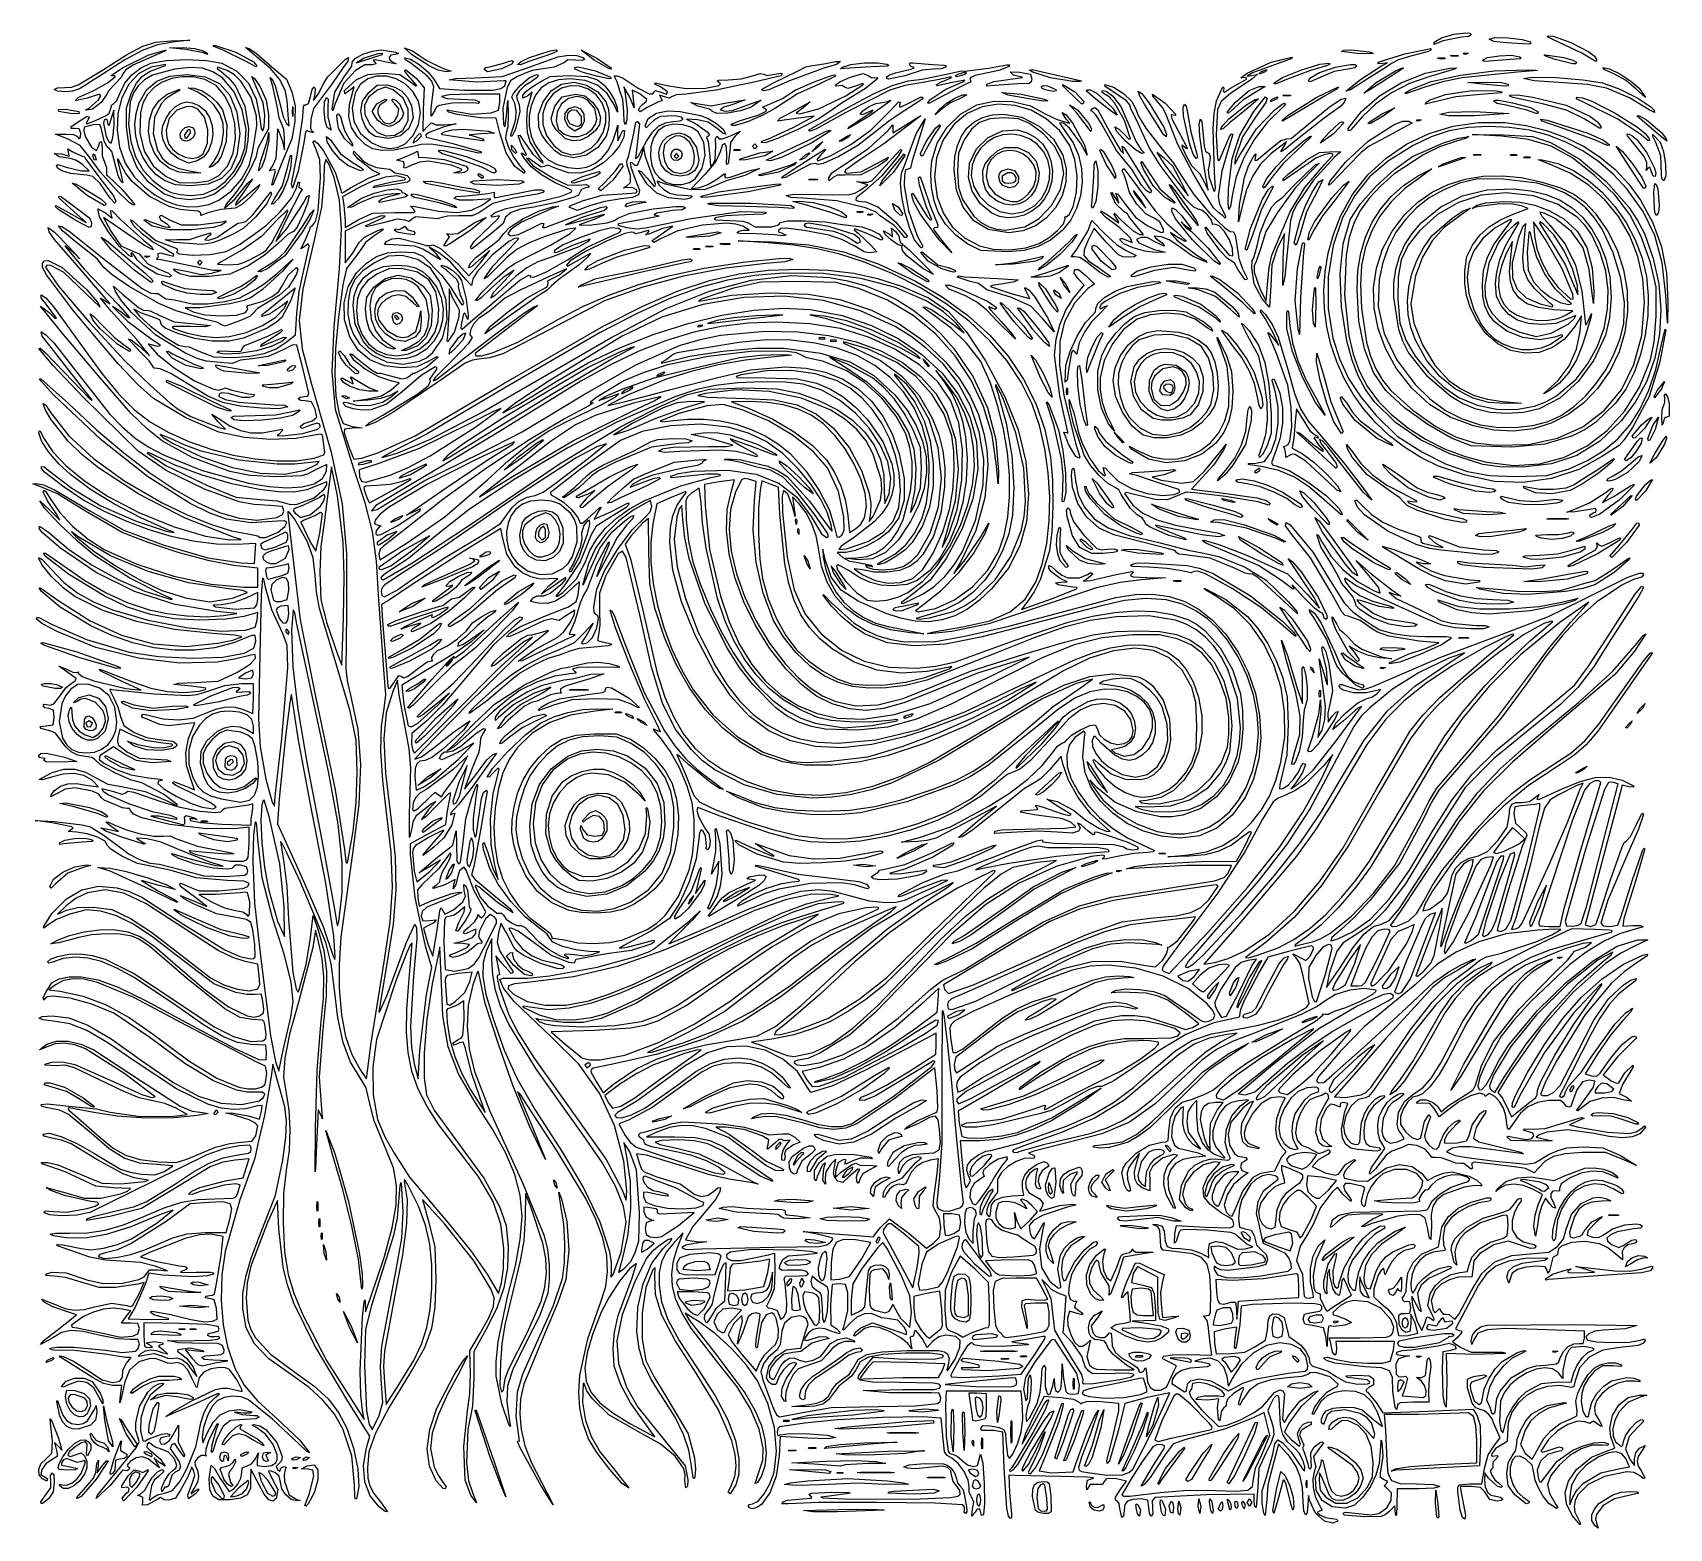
# Model space of a CAD drawing. Extents: x -2 to 143, y -75 to 57.
import ezdxf

# ---------------------------------------------------------------- set-up
doc = ezdxf.new("R2010")
doc.units = 0

msp = doc.modelspace()

# ---------------------------------------------------------------- linework, layer by layer
at = {"layer": 'Layer 1'}
for p, q in [((8.739884, 56.324197), (10.040385, 56.444499)), ((10.040385, 56.444499), (11.722495, 56.508513)), ((11.722495, 56.508513), (10.238275, 56.33254)), ((121.7501, 56.314789), (122.388705, 56.715053)), ((122.388705, 56.715053), (123.498026, 57.03023)), ((124.17751, 56.748861), (122.54487, 56.423663)), ((123.498026, 57.03023), (124.550499, 57.153357)), ((124.771502, 56.81998), (124.17751, 56.748861)), ((124.550499, 57.153357), (124.890554, 57.109476)), ((125.01856, 56.97747), (124.771502, 56.81998)), ((124.890554, 57.109476), (125.01856, 56.97747)), ((126.60173, 56.579558), (127.124681, 56.723575)), ((127.015464, 56.383689), (126.60173, 56.579558)), ((127.124681, 56.723575), (128.29798, 56.706423)), ((128.29798, 56.706423), (129.528294, 56.566803)), ((129.528294, 56.566803), (130.22229, 56.343413)), ((131.74636, 56.804046), (131.882624, 56.893371)), ((132.68692, 56.355516), (131.74636, 56.804046)), ((131.882624, 56.893371), (132.28289, 56.835607)), ((132.28289, 56.835607), (133.82427, 56.291426)), ((4.021385, 53.850019), (6.122408, 55.19594)), ((5.785682, 54.041254), (8.05904, 55.174521)), ((7.530485, 55.572766), (5.986492, 54.74655)), ((6.122408, 55.19594), (7.564566, 55.964339)), ((8.853062, 55.242307), (6.699198, 54.273712)), ((8.885635, 56.073011), (7.530485, 55.572766)), ((7.564566, 55.964339), (8.739884, 56.324197)), ((8.05904, 55.174521), (9.626152, 55.651684)), ((9.529134, 55.52657), (8.853062, 55.242307)), ((10.238275, 56.33254), (8.885635, 56.073011)), ((9.626152, 55.651684), (9.529134, 55.52657)), ((9.94175, 55.818253), (11.12912, 55.840491)), ((11.37239, 55.67241), (9.94175, 55.818253)), ((11.12912, 55.840491), (12.142098, 55.767828)), ((12.93907, 55.376031), (11.37239, 55.67241)), ((12.142098, 55.767828), (12.91018, 55.561898)), ((12.91018, 55.561898), (13.266495, 55.344211)), ((12.939061, 55.37603), (12.93907, 55.376031)), ((13.28948, 55.24328), (12.939061, 55.37603)), ((13.266495, 55.344211), (13.28948, 55.24328)), ((13.864754, 55.94296), (13.803303, 56.016391)), ((13.803303, 56.016391), (13.998375, 56.013472)), ((14.72524, 55.585862), (13.864754, 55.94296)), ((13.998375, 56.013472), (15.792347, 55.449121)), ((16.7042, 54.606), (14.72524, 55.585862)), ((15.792347, 55.449121), (17.362605, 54.570862)), ((17.767505, 54.890439), (16.662525, 55.83773)), ((16.662525, 55.83773), (16.984358, 55.752209)), ((16.984358, 55.752209), (17.621475, 55.325625)), ((17.621475, 55.325625), (19.217075, 53.91846)), ((26.3504, 54.887034), (27.033167, 55.250233)), ((26.465758, 54.480508), (28.741558, 55.24088)), ((27.033167, 55.250233), (27.880774, 55.537577)), ((28.345768, 55.286422), (27.138606, 54.915148)), ((27.880774, 55.537577), (28.655673, 55.648088)), ((28.801696, 55.326889), (28.345768, 55.286422)), ((28.655673, 55.648088), (29.945753, 55.449124)), ((28.741558, 55.24088), (28.74156, 55.24088)), ((28.74156, 55.24088), (28.801696, 55.326889)), ((29.517056, 55.161813), (29.344779, 54.990108)), ((29.344779, 54.990108), (29.390137, 54.773971)), ((29.891193, 55.240879), (29.517056, 55.161813)), ((30.182635, 55.314495), (29.891193, 55.240879)), ((29.945753, 55.449124), (30.182635, 55.314495)), ((31.34453, 55.229361), (30.682978, 55.8044)), ((30.682978, 55.8044), (31.425028, 55.541687)), ((32.8974, 54.2322), (31.34453, 55.229361)), ((31.425028, 55.541687), (32.636388, 54.72354)), ((41.406892, 53.9943), (44.264531, 55.020469)), ((43.308803, 55.145264), (41.622303, 54.576789)), ((41.748956, 54.959581), (43.57922, 55.567489)), ((44.210473, 55.503568), (43.308803, 55.145264)), ((43.57922, 55.567489), (44.108576, 55.627383)), ((44.108576, 55.627383), (44.210473, 55.503568)), ((44.264531, 55.020469), (45.204888, 55.178775)), ((45.204888, 55.178775), (45.947602, 55.13265)), ((45.947602, 55.13265), (46.484356, 54.963143)), ((47.47775, 54.724566), (46.32962, 55.599647)), ((46.32962, 55.599647), (47.717336, 54.91587)), ((107.337212, 54.540663), (109.157673, 54.990485)), ((109.157673, 54.990485), (109.223865, 54.942645)), ((113.54207, 55.499241), (113.786961, 55.616217)), ((115.17471, 55.30005), (113.54207, 55.499241)), ((113.54207, 55.499241), (113.54207, 55.499241)), ((113.786961, 55.616217), (114.402631, 55.644935)), ((114.402631, 55.644935), (116.01428, 55.451677)), ((116.337651, 55.307916), (115.17471, 55.30005)), ((116.01428, 55.451677), (116.34389, 55.359583)), ((116.34389, 55.359583), (116.337651, 55.307916)), ((116.80524, 54.539544), (119.151948, 55.291915)), ((119.76026, 55.100417), (118.587085, 54.761683)), ((119.151948, 55.291915), (121.4393, 55.753584)), ((121.236129, 55.485099), (119.76026, 55.100417)), ((121.463528, 55.620922), (121.236129, 55.485099)), ((121.4393, 55.753584), (121.463528, 55.620922)), ((122.54487, 56.423663), (121.735413, 56.126577)), ((121.735413, 56.126577), (121.7501, 56.314789)), ((121.7501, 56.314789), (121.7501, 56.314789)), ((123.217219, 55.084581), (123.29007, 55.158266)), ((123.53367, 55.049196), (123.217219, 55.084581)), ((123.29007, 55.158266), (123.29007, 55.158261)), ((123.29007, 55.158261), (123.88376, 55.150151)), ((123.881391, 55.075504), (123.53367, 55.049196)), ((123.88376, 55.150151), (123.881391, 55.075504)), ((124.301896, 55.286664), (124.38777, 55.375096)), ((124.50733, 55.242784), (124.301896, 55.286664)), ((124.38777, 55.375096), (124.38777, 55.375095)), ((124.38777, 55.375095), (124.76707, 55.357805)), ((124.76707, 55.357805), (124.50733, 55.242784)), ((126.458459, 54.968426), (127.484776, 55.122614)), ((128.13542, 56.264265), (127.015464, 56.383689)), ((127.484776, 55.122614), (128.59595, 55.160045)), ((130.05501, 56.145556), (128.13542, 56.264266)), ((128.13542, 56.264266), (128.13542, 56.264265)), ((128.59595, 55.160045), (129.3016, 55.036757)), ((129.3016, 55.036757), (129.427918, 54.920514)), ((130.304104, 56.166207), (130.05501, 56.145556)), ((130.22229, 56.343413), (130.304104, 56.166207)), ((131.47545, 55.160893), (131.56493, 55.201054)), ((131.610304, 55.06959), (131.47545, 55.160893)), ((131.56493, 55.201054), (133.225639, 54.965051)), ((132.439, 54.7875), (131.610304, 55.06959)), ((134.8143, 55.342886), (132.68692, 56.355516)), ((133.82427, 56.291426), (135.414041, 55.468664)), ((134.8143, 55.342882), (134.8143, 55.342886)), ((135.98076, 54.633554), (134.8143, 55.342882)), ((135.414041, 55.468664), (135.913928, 55.082638)), ((135.913928, 55.082638), (136.10007, 54.790716)), ((1.870572, 52.538194), (4.021385, 53.850019)), ((5.986492, 54.74655), (4.067325, 53.50911)), ((4.941453, 53.501124), (5.785682, 54.041254)), ((5.829342, 53.547537), (5.645274, 53.171019)), ((6.037984, 53.84345), (5.829342, 53.547537)), ((6.699198, 54.273712), (6.037984, 53.84345)), ((7.21595, 53.541864), (6.350208, 52.616748)), ((6.607651, 53.44419), (7.380009, 54.034293)), ((8.31562, 54.0957), (7.21595, 53.541864)), ((7.380009, 54.034293), (8.29252, 54.44957)), ((7.514174, 53.298338), (8.152583, 53.721133)), ((8.152583, 53.721133), (9.02102, 54.0455)), ((8.29252, 54.44957), (9.657702, 54.70331)), ((9.58387, 54.3347), (8.31562, 54.0957)), ((10.3832, 53.9427), (8.439137, 53.408125)), ((9.02102, 54.0455), (9.566055, 54.24365)), ((9.566055, 54.24365), (9.58387, 54.3347)), ((9.657702, 54.70331), (11.425725, 54.787891)), ((11.754967, 54.084811), (10.3832, 53.9427)), ((11.425725, 54.787891), (13.193748, 54.70331)), ((12.847237, 54.013987), (11.754967, 54.084811)), ((13.765639, 53.71057), (12.847237, 54.013987)), ((13.193748, 54.70331), (14.55893, 54.44957)), ((14.6158, 53.1549), (13.765639, 53.71057)), ((14.164016, 54.116916), (14.156748, 54.000551)), ((14.156748, 54.000551), (14.493061, 53.72084)), ((15.043631, 53.82751), (14.164016, 54.116916)), ((14.493061, 53.72084), (15.176386, 53.140418)), ((14.55893, 54.44957), (15.887835, 53.763205)), ((15.682095, 53.42432), (15.043631, 53.82751)), ((15.887835, 53.763205), (16.906118, 52.698167)), ((16.7042, 54.605998), (16.7042, 54.606)), ((17.563373, 54.139495), (16.7042, 54.605998)), ((17.362605, 54.570862), (17.651543, 54.239953)), ((17.651543, 54.239953), (17.563373, 54.139495)), ((18.856613, 53.984438), (17.767505, 54.890439)), ((19.66132, 53.040658), (18.856613, 53.984438)), ((19.217075, 53.91846), (20.271185, 53.035491)), ((23.937169, 53.254494), (24.885464, 54.185231)), ((25.288352, 54.088862), (24.346169, 52.707002)), ((24.885464, 54.185231), (25.4557, 54.798172)), ((25.689381, 54.645192), (25.288352, 54.088862)), ((26.372022, 53.823844), (25.357925, 52.69826)), ((25.36633, 53.24204), (26.061823, 54.185249)), ((25.4557, 54.798172), (25.774529, 54.964849)), ((25.774529, 54.964849), (25.689381, 54.645192)), ((26.061823, 54.185249), (26.070023, 54.548958)), ((26.070023, 54.548958), (26.3504, 54.887034)), ((27.195025, 54.32832), (26.372022, 53.823844)), ((27.138606, 54.915148), (26.465758, 54.480508)), ((27.851078, 54.32692), (27.195025, 54.32832)), ((27.463684, 53.47553), (28.869047, 53.582968)), ((28.194088, 54.395462), (27.851078, 54.32692)), ((28.112602, 54.74399), (27.941092, 54.718517)), ((27.941092, 54.718517), (28.048973, 54.590288)), ((28.048973, 54.590288), (28.194088, 54.395462)), ((29.559583, 54.464546), (28.112602, 54.74399)), ((28.869047, 53.582968), (30.286665, 53.472235)), ((29.390137, 54.773971), (29.668905, 54.561607)), ((29.965991, 54.393926), (29.559583, 54.464546)), ((29.668905, 54.561607), (29.965991, 54.393926)), ((30.727444, 53.768085), (30.796157, 53.904543)), ((31.01742, 53.404712), (30.727444, 53.768085)), ((30.809088, 54.7658), (30.7359, 54.939)), ((30.7359, 54.939), (31.243349, 54.820179)), ((30.796157, 53.904543), (31.75856, 53.103101)), ((31.2845, 54.46), (30.809088, 54.7658)), ((31.243349, 54.820179), (31.996603, 54.350517)), ((32.7239, 53.3528), (31.2845, 54.46)), ((31.996603, 54.350517), (32.763785, 53.700737)), ((32.636388, 54.72354), (34.120608, 54.005761)), ((32.763785, 53.700737), (33.31302, 53.04156)), ((32.897403, 54.232202), (32.8974, 54.2322)), ((33.66094, 53.853813), (32.897403, 54.232202)), ((34.381623, 53.710889), (33.66094, 53.853813)), ((34.120608, 54.005761), (34.844757, 53.760057)), ((34.844757, 53.760057), (34.381623, 53.710889)), ((38.054008, 53.692503), (37.745849, 53.9115)), ((37.745849, 53.9115), (37.74585, 53.9115)), ((37.74585, 53.9115), (37.893046, 54.066166)), ((37.893046, 54.066166), (38.246946, 54.130497)), ((39.30926, 53.961964), (38.054008, 53.692503)), ((38.246946, 54.130497), (39.464706, 54.461867)), ((40.242728, 54.390999), (39.30926, 53.961964)), ((39.353863, 53.281051), (41.406892, 53.9943)), ((39.464706, 54.461867), (40.204355, 54.69441)), ((40.204355, 54.69441), (40.312423, 54.609588)), ((40.312423, 54.609588), (40.242728, 54.390999)), ((41.604797, 53.660679), (40.703633, 53.280424)), ((40.7143, 54.341559), (41.012767, 54.600736)), ((40.714306, 54.341555), (40.7143, 54.341559)), ((40.98103, 54.330019), (40.714306, 54.341555)), ((41.622303, 54.576789), (40.98103, 54.330019)), ((41.012767, 54.600736), (41.748956, 54.959581)), ((42.000588, 53.808864), (41.604797, 53.660679)), ((43.952618, 54.115023), (42.000588, 53.808864)), ((44.849708, 54.520399), (43.952618, 54.115023)), ((45.160822, 54.752542), (44.849708, 54.520399)), ((45.834414, 54.73135), (45.160822, 54.752542)), ((45.762059, 54.070341), (46.064877, 54.13046)), ((45.76656, 53.927986), (45.762059, 54.070341)), ((46.50097, 53.624575), (45.76656, 53.927986)), ((46.410963, 54.702932), (45.834414, 54.73135)), ((46.064877, 54.13046), (47.607797, 53.774708)), ((46.63321, 54.80005), (46.410963, 54.702932)), ((46.484356, 54.963143), (46.63321, 54.80005)), ((47.8386, 53.2943), (46.50097, 53.624575)), ((47.47775, 54.724562), (47.47775, 54.724566)), ((48.722213, 54.012386), (47.47775, 54.724562)), ((47.607797, 53.774708), (48.917137, 53.230227)), ((47.717336, 54.91587), (49.02591, 54.010277)), ((48.960404, 53.936993), (48.722213, 54.012386)), ((49.02591, 54.010277), (48.960404, 53.936993)), ((61.479391, 53.343624), (62.160495, 53.550948)), ((62.160495, 53.550948), (62.478988, 53.480382)), ((63.271454, 53.472502), (63.976104, 53.586949)), ((63.32385, 52.713422), (65.4102, 53.723652)), ((63.976104, 53.586949), (64.093536, 53.508418)), ((67.78237, 54.014063), (64.75859, 52.910473)), ((65.4102, 53.723652), (66.203735, 54.13895)), ((66.203735, 54.13895), (66.64078, 54.23851)), ((66.64078, 54.23851), (67.96494, 54.442944)), ((68.893312, 54.354854), (67.78237, 54.014063)), ((67.96494, 54.442944), (68.817014, 54.624614)), ((68.817014, 54.624614), (69.2634, 54.598388)), ((69.2634, 54.598388), (68.893312, 54.354854)), ((69.266992, 53.948491), (69.451146, 54.121641)), ((69.60711, 54.002941), (69.266992, 53.948491)), ((69.451146, 54.121641), (69.45115, 54.121641)), ((69.45115, 54.121641), (70.184242, 54.34618)), ((71.98186, 54.141388), (69.60711, 54.002941)), ((70.123236, 53.213972), (71.250328, 53.540001)), ((70.184242, 54.34618), (71.368341, 54.484118)), ((71.250328, 53.540001), (71.712126, 53.365117)), ((71.368341, 54.484118), (72.57284, 54.506545)), ((73.380803, 54.200683), (71.98186, 54.141388)), ((72.57284, 54.506545), (73.36713, 54.384551)), ((73.36713, 54.384551), (73.525908, 54.272721)), ((73.525908, 54.272721), (73.380803, 54.200683)), ((73.585195, 53.433599), (74.109309, 53.594532)), ((74.109309, 53.594532), (75.463818, 53.923058)), ((76.479693, 53.842222), (74.945543, 53.3482)), ((75.346161, 54.372887), (75.438113, 54.505053)), ((75.447892, 54.195871), (75.346161, 54.372887)), ((75.438113, 54.505053), (75.659191, 54.482385)), ((75.692479, 54.110709), (75.447892, 54.195871)), ((75.463818, 53.923058), (75.766919, 54.050156)), ((75.659191, 54.482385), (77.380881, 54.349456)), ((75.766919, 54.050156), (75.692479, 54.110709)), ((77.442731, 53.944095), (76.479693, 53.842222)), ((77.380881, 54.349456), (78.422231, 54.294707)), ((78.148918, 53.95877), (77.442731, 53.944095)), ((78.570271, 54.106805), (78.148918, 53.95877)), ((78.422231, 54.294707), (78.597045, 54.219618)), ((78.597045, 54.219618), (78.570271, 54.106805)), ((78.63615, 53.480875), (79.803794, 53.757786)), ((80.29355, 53.661742), (79.600915, 53.47353)), ((79.803794, 53.757786), (80.50235, 53.798185)), ((80.1946, 53.47353), (80.407793, 53.612124)), ((80.407793, 53.612124), (80.29355, 53.661742)), ((80.50235, 53.798185), (82.3529, 54.009841)), ((83.261754, 53.827397), (81.161315, 53.364443)), ((82.3529, 54.009841), (83.957305, 54.329607)), ((84.16854, 54.15929), (83.261754, 53.827397)), ((83.957305, 54.329607), (84.187272, 54.30161)), ((84.187272, 54.30161), (84.16854, 54.15929)), ((84.566748, 53.392728), (84.25131, 53.686538)), ((84.25131, 53.686538), (85.092367, 53.672645)), ((85.092367, 53.672645), (86.069547, 53.483054)), ((85.979815, 53.837479), (86.20914, 53.911509)), ((86.253438, 53.653102), (85.979815, 53.837479)), ((86.20914, 53.911509), (90.5642, 52.911469)), ((87.8135, 53.1796), (86.253438, 53.653102)), ((104.737527, 53.224163), (105.228383, 53.570265)), ((105.687289, 53.594146), (105.207869, 53.322784)), ((105.228383, 53.570265), (107.337212, 54.540663)), ((107.944523, 54.447131), (105.687289, 53.594146)), ((106.264247, 53.542536), (106.4158, 53.692466)), ((106.3168, 53.480176), (106.264247, 53.542536)), ((106.81154, 53.692466), (106.3168, 53.480176)), ((106.4158, 53.692466), (106.91054, 53.904756)), ((106.4158, 53.692466), (106.4158, 53.692466)), ((106.963092, 53.842396), (106.81154, 53.692466)), ((106.91054, 53.904756), (106.963092, 53.842396)), ((109.0172, 54.824254), (107.944523, 54.447131)), ((108.331798, 53.196937), (109.95491, 53.850233)), ((110.82833, 53.808039), (108.68455, 53.03226)), ((109.223865, 54.942645), (109.0172, 54.824254)), ((109.95491, 53.850233), (111.627409, 54.376544)), ((110.7574, 53.129056), (111.612277, 53.642042)), ((112.304514, 54.253213), (110.82833, 53.808039)), ((111.612277, 53.642042), (113.022326, 54.104092)), ((111.627409, 54.376544), (112.50437, 54.473443)), ((112.906953, 53.728449), (111.71726, 53.227789)), ((112.516937, 54.372767), (112.304514, 54.253213)), ((112.50437, 54.473443), (112.516937, 54.372767)), ((114.28203, 53.956815), (112.906953, 53.728449)), ((113.022326, 54.104092), (114.34186, 54.348168)), ((114.736259, 54.050116), (114.28203, 53.956815)), ((114.34186, 54.348168), (114.765906, 54.336268)), ((114.92519, 54.207236), (114.736259, 54.050116)), ((114.765906, 54.336268), (114.92519, 54.207236)), ((115.220541, 53.023227), (117.10203, 54.224054)), ((117.5659, 54.130508), (115.90561, 53.120278)), ((116.62617, 52.740149), (118.339, 53.796104)), ((116.803733, 54.404645), (116.80524, 54.539544)), ((117.20103, 54.44466), (116.803733, 54.404645)), ((117.10203, 54.224054), (117.617374, 54.50563)), ((117.617374, 54.50563), (117.20103, 54.44466)), ((117.9708, 54.440018), (117.5659, 54.130508)), ((119.037729, 54.007242), (117.84426, 53.244273)), ((118.587085, 54.761683), (117.9708, 54.440018)), ((118.339, 53.796104), (118.940878, 54.041271)), ((118.839265, 52.730822), (120.963571, 53.56638)), ((118.940878, 54.041271), (119.037729, 54.007242)), ((120.963571, 53.56638), (123.11989, 54.013757)), ((123.631884, 53.949361), (121.26384, 53.247052)), ((122.029845, 54.865584), (122.1027, 54.939269)), ((122.3463, 54.830199), (122.029845, 54.865584)), ((122.1027, 54.939269), (122.1027, 54.939264)), ((122.1027, 54.939264), (122.69638, 54.931154)), ((122.694013, 54.856507), (122.3463, 54.830199)), ((122.69638, 54.931154), (122.694013, 54.856507)), ((123.11989, 54.013757), (123.708281, 54.049893)), ((123.708281, 54.049893), (123.631884, 53.949361)), ((124.071205, 53.408333), (127.062127, 53.774242)), ((129.07482, 53.673782), (124.220629, 53.173314)), ((126.00738, 54.741441), (126.458459, 54.968426)), ((126.17582, 54.613049), (126.00738, 54.741442)), ((126.00738, 54.741442), (126.00738, 54.741441)), ((126.62581, 54.650628), (126.17582, 54.613049)), ((128.45634, 54.79416), (126.62581, 54.650628)), ((127.062127, 53.774242), (130.0643, 53.876268)), ((129.349408, 54.847148), (128.45634, 54.79416)), ((130.882187, 53.821093), (129.07482, 53.673782)), ((129.427918, 54.920514), (129.349408, 54.847148)), ((130.0643, 53.876268), (130.776965, 53.855197)), ((130.776965, 53.855197), (130.882187, 53.821093)), ((134.001152, 54.395845), (132.439, 54.7875)), ((132.439, 54.7875), (132.439, 54.7875)), ((133.225639, 54.965051), (133.995061, 54.738971)), ((133.995061, 54.738971), (134.31901, 54.53827)), ((134.258564, 54.407861), (134.001152, 54.395845)), ((134.31901, 54.53827), (134.258564, 54.407861)), ((136.095509, 54.636376), (135.98076, 54.633554)), ((136.10007, 54.790716), (136.095509, 54.636376)), ((136.849913, 53.878158), (136.65401, 54.079332)), ((136.65401, 54.079332), (137.235636, 53.963933)), ((137.6353, 53.51046), (136.849913, 53.878158)), ((137.235636, 53.963933), (138.167856, 53.506771)), ((0.044362, 51.998505), (-0.250205, 52.137869)), ((-0.250205, 52.137869), (-0.2502, 52.137868)), ((-0.2502, 52.137868), (0.025926, 52.267797)), ((0.025926, 52.267797), (0.689805, 52.303079)), ((0.689805, 52.303079), (1.264049, 52.334856)), ((1.264049, 52.334856), (1.870572, 52.538194)), ((1.97099, 52.198906), (1.358055, 51.988409)), ((4.067325, 53.50911), (1.97099, 52.198906)), ((3.247046, 52.040562), (4.464816, 52.729472)), ((4.464816, 52.729472), (5.126654, 53.241402)), ((5.100764, 52.604273), (4.564425, 52.055518)), ((4.789014, 53.360275), (4.941453, 53.501124)), ((4.856987, 53.336407), (4.789014, 53.360275)), ((5.131732, 53.356017), (4.856987, 53.336407)), ((5.645274, 53.171019), (5.100764, 52.604273)), ((5.126654, 53.241402), (5.131732, 53.356017)), ((5.57679, 51.8296), (5.998795, 52.701784)), ((6.350208, 52.616748), (5.732251, 51.411768)), ((5.998795, 52.701784), (6.607651, 53.44419)), ((6.57075, 51.8359), (7.01662, 52.696723)), ((7.156671, 52.47125), (6.743117, 51.827528)), ((7.01662, 52.696723), (7.514174, 53.298338)), ((7.719289, 52.994859), (7.156671, 52.47125)), ((7.24815, 50.955), (7.906682, 52.094597)), ((8.439137, 53.408125), (7.719289, 52.994859)), ((7.906682, 52.094597), (8.802995, 52.87755)), ((8.577437, 52.303876), (7.998709, 51.681456)), ((9.294854, 52.78395), (8.577437, 52.303876)), ((8.802995, 52.87755), (9.977048, 53.327653)), ((10.126274, 53.108849), (9.294854, 52.78395)), ((9.71904, 51.7084), (10.845, 52.1524)), ((9.977048, 53.327653), (11.4688, 53.4687)), ((11.047012, 53.265744), (10.126274, 53.108849)), ((10.845, 52.1524), (10.771355, 52.01356)), ((12.032383, 53.241804), (11.047012, 53.265744)), ((11.4688, 53.4687), (13.093481, 53.266909)), ((12.3778, 51.9192), (11.5797, 52.295063)), ((11.5797, 52.295063), (12.1184, 52.2408)), ((13.0577, 53.0242), (12.032383, 53.241804)), ((12.1184, 52.2408), (12.825272, 52.010105)), ((14.050642, 52.477903), (13.0577, 53.0242)), ((13.093481, 53.266909), (14.349925, 52.659134)), ((14.831939, 51.579383), (14.050642, 52.477903)), ((14.349925, 52.659134), (15.266972, 51.623572)), ((15.630697, 51.952633), (14.6158, 53.1549)), ((15.176386, 53.140418), (15.758093, 52.421424)), ((16.255428, 52.870215), (15.682095, 53.42432)), ((15.758093, 52.421424), (16.58592, 50.66766)), ((17.150211, 51.43744), (16.255428, 52.870215)), ((16.906118, 52.698167), (17.589064, 51.29038)), ((17.749086, 52.030976), (17.210358, 53.296546)), ((17.210358, 53.296546), (17.450118, 53.115279)), ((17.450118, 53.115279), (17.936311, 52.379862)), ((17.936311, 52.379862), (18.479777, 51.203408)), ((19.0581, 52.4146), (18.831365, 53.200893)), ((18.831365, 53.200893), (19.021408, 53.058507)), ((19.021408, 53.058507), (19.285911, 52.469116)), ((19.4823, 50.5191), (19.0581, 52.4146)), ((19.285911, 52.469116), (19.760486, 50.697773)), ((20.160002, 52.090524), (19.66132, 53.040658)), ((20.331035, 51.165459), (20.160002, 52.090524)), ((20.271185, 53.035491), (20.754973, 51.940511)), ((22.388359, 51.519109), (22.534614, 52.126055)), ((22.534614, 52.126055), (22.711867, 52.378501)), ((22.711867, 52.378501), (22.820613, 52.206778)), ((22.820613, 52.206778), (22.792847, 51.77626)), ((23.08651, 51.721511), (23.618328, 52.761751)), ((24.346169, 52.707002), (23.286199, 51.283522)), ((23.618328, 52.761751), (23.937169, 53.254494)), ((24.562424, 51.900104), (25.36633, 53.24204)), ((25.357925, 52.69826), (24.584489, 50.90681)), ((25.406787, 52.055795), (26.439527, 52.986532)), ((25.939575, 52.104739), (25.433149, 51.737766)), ((26.258392, 52.373428), (25.939575, 52.104739)), ((26.181066, 52.04999), (26.258392, 52.373428)), ((26.805432, 52.573636), (26.35123, 51.823494)), ((26.439527, 52.986532), (27.463684, 53.47553)), ((27.45919, 53.066654), (26.805432, 52.573636)), ((28.247721, 53.310965), (27.45919, 53.066654)), ((28.355516, 52.099227), (27.556, 51.495901)), ((27.55958, 51.88076), (28.288607, 52.515557)), ((29.106244, 53.314988), (28.247721, 53.310965)), ((28.288607, 52.515557), (29.15507, 52.541215)), ((29.038467, 52.35013), (28.355516, 52.099227)), ((29.721416, 52.099227), (29.038467, 52.35013)), ((29.969978, 53.087143), (29.106244, 53.314988)), ((29.15507, 52.541215), (29.866926, 52.351467)), ((30.5899, 51.361096), (29.721416, 52.099227)), ((29.866926, 52.351467), (30.472013, 51.975478)), ((30.774141, 52.635847), (29.969978, 53.087143)), ((30.286665, 53.472235), (31.243797, 52.825208)), ((31.453952, 51.96952), (30.774141, 52.635847)), ((31.802956, 52.4831), (31.01742, 53.404712)), ((31.243797, 52.825208), (31.703572, 52.465192)), ((31.703572, 52.465192), (31.802956, 52.4831)), ((31.75856, 53.103101), (32.447487, 52.294738)), ((32.447487, 52.294738), (32.364137, 50.365638)), ((33.133369, 52.862741), (32.7239, 53.3528)), ((33.0837, 50.4623), (33.3118, 52.3625)), ((33.3118, 52.3625), (33.133369, 52.862741)), ((33.31302, 53.04156), (33.800982, 52.225576)), ((33.800982, 52.225576), (35.970082, 52.088236)), ((34.659622, 52.990421), (35.220575, 53.102792)), ((37.096456, 52.796977), (34.659622, 52.990421)), ((35.220575, 53.102792), (36.919182, 53.155937)), ((36.919182, 53.155937), (39.353863, 53.281051)), ((39.498082, 52.906272), (37.096456, 52.796977)), ((38.526023, 52.071736), (39.223668, 52.216611)), ((39.223668, 52.216611), (39.573332, 52.467666)), ((39.776303, 52.32093), (39.417104, 50.490854)), ((39.714154, 52.888947), (39.498082, 52.906272)), ((39.573332, 52.467666), (39.714154, 52.888947)), ((40.106769, 52.928089), (39.776303, 52.32093)), ((40.703633, 53.280424), (40.106769, 52.928089)), ((40.336654, 51.773098), (40.940516, 52.49843)), ((41.324296, 52.457454), (40.867917, 52.006042)), ((40.940516, 52.49843), (41.733095, 53.174915)), ((41.921261, 52.825497), (41.324296, 52.457454)), ((41.411083, 51.938567), (42.004601, 52.37851)), ((41.733095, 53.174915), (42.386625, 53.473527)), ((42.462965, 53.23429), (41.921261, 52.825497)), ((42.004601, 52.37851), (42.810148, 52.871253)), ((42.804995, 52.28146), (42.308051, 51.630999)), ((42.386625, 53.473527), (42.522848, 53.404064)), ((42.522848, 53.404064), (42.462965, 53.23429)), ((43.468305, 52.735621), (42.804995, 52.28146)), ((42.810148, 52.871253), (43.601366, 53.279871)), ((44.315685, 53.001927), (43.468305, 52.735621)), ((43.601366, 53.279871), (45.261058, 53.363996)), ((43.671013, 52.004371), (44.60624, 52.60959)), ((44.578734, 52.242055), (43.86062, 51.756626)), ((45.364841, 53.088819), (44.315685, 53.001927)), ((45.375538, 52.466003), (44.578734, 52.242055)), ((44.60624, 52.60959), (45.702727, 52.770757)), ((45.261058, 53.363996), (46.874, 53.280809)), ((46.697078, 52.944826), (45.364841, 53.088819)), ((46.193325, 52.439087), (45.375538, 52.466003)), ((45.702727, 52.770757), (46.809799, 52.526647)), ((46.97439, 52.171923), (46.193325, 52.439087)), ((47.784467, 52.508773), (46.697078, 52.944826)), ((46.809799, 52.526647), (47.791634, 51.931807)), ((46.874, 53.280809), (47.778838, 52.980982)), ((47.661028, 51.675127), (46.97439, 52.171923)), ((47.778838, 52.980982), (48.356245, 52.519557)), ((48.637141, 51.774548), (47.784467, 52.508773)), ((47.838607, 53.2943), (47.8386, 53.2943)), ((48.81227, 53.063781), (47.838607, 53.2943)), ((48.356245, 52.519557), (48.877854, 51.899636)), ((48.977828, 53.097115), (48.81227, 53.063781)), ((48.917137, 53.230227), (48.977828, 53.097115)), ((49.242925, 53.336836), (49.518097, 53.342993)), ((49.373491, 53.09626), (49.242925, 53.336836)), ((49.513688, 52.803932), (49.373491, 53.09626)), ((49.757403, 52.01512), (49.513688, 52.803932)), ((49.518097, 53.342993), (50.041904, 53.127258)), ((50.041904, 53.127258), (51.380485, 52.259426)), ((50.621184, 51.447727), (50.1155, 52.3785)), ((50.1155, 52.3785), (50.20633, 51.954903)), ((51.380485, 52.259426), (52.339261, 51.746661)), ((52.841973, 52.604848), (52.863672, 52.716225)), ((53.347561, 52.358026), (52.841973, 52.604848)), ((52.863672, 52.716225), (54.092584, 52.472009)), ((53.973339, 51.919045), (53.347561, 52.358026)), ((54.092584, 52.472009), (55.629164, 52.232038)), ((55.629164, 52.232038), (57.335057, 52.253625)), ((57.335057, 52.253625), (58.499783, 52.476313)), ((61.75733, 52.808878), (58.2281, 52.064344)), ((58.345746, 52.907761), (58.483834, 52.958301)), ((58.412864, 52.839644), (58.345746, 52.907761)), ((58.657184, 52.644177), (58.412864, 52.839644)), ((58.483834, 52.958301), (59.316531, 52.9964)), ((58.499783, 52.476313), (58.657184, 52.644177)), ((59.316531, 52.9964), (60.484127, 53.092847)), ((60.484127, 53.092847), (61.479391, 53.343624)), ((64.01664, 53.3458), (61.75733, 52.808878)), ((62.448826, 52.021337), (62.28489, 52.137765)), ((62.28489, 52.137765), (62.2849, 52.137763)), ((62.2849, 52.137763), (63.32385, 52.713422)), ((62.928194, 52.115198), (62.448826, 52.021337)), ((62.478988, 53.480382), (62.739788, 53.369155)), ((62.739788, 53.369155), (63.271454, 53.472502)), ((64.75859, 52.910473), (62.928194, 52.115198)), ((64.093536, 53.508418), (64.01664, 53.3458)), ((65.262218, 52.068699), (66.918108, 52.826418)), ((67.380773, 52.613631), (65.456605, 51.756598)), ((66.918108, 52.826418), (68.541928, 53.40411)), ((68.815523, 53.320972), (67.380773, 52.613631)), ((68.541928, 53.40411), (68.735155, 53.427613)), ((68.735155, 53.427613), (68.815523, 53.320972)), ((68.815366, 52.54175), (69.199552, 52.825875)), ((68.912449, 52.434604), (68.815366, 52.54175)), ((69.145861, 52.472011), (68.912449, 52.434604)), ((69.422972, 52.492886), (69.145861, 52.472011)), ((69.199552, 52.825875), (70.123236, 53.213972)), ((71.481588, 52.229596), (69.409048, 50.951325)), ((69.625118, 52.345992), (69.422972, 52.492886)), ((69.913673, 52.210433), (69.625118, 52.345992)), ((69.740647, 51.576096), (71.224064, 52.538339)), ((70.583375, 52.431512), (69.913673, 52.210433)), ((71.201158, 52.650965), (70.583375, 52.431512)), ((71.28298, 52.632111), (71.201158, 52.650965)), ((71.224064, 52.538339), (71.28298, 52.632111)), ((72.571928, 53.113695), (71.481588, 52.229596)), ((71.712126, 53.365117), (71.996116, 53.181794)), ((71.996116, 53.181794), (72.284268, 53.177749)), ((72.191064, 51.753732), (73.90246, 52.51055)), ((72.284268, 53.177749), (72.488854, 53.209928)), ((72.488854, 53.209928), (72.571928, 53.113695)), ((73.366683, 53.100811), (73.367203, 53.244548)), ((73.497344, 53.061491), (73.366683, 53.100811)), ((73.3672, 53.244549), (73.585195, 53.433599)), ((73.367203, 53.244548), (73.3672, 53.244549)), ((74.945543, 53.3482), (73.497344, 53.061491)), ((74.937935, 52.50171), (73.609704, 52.069054)), ((73.90246, 52.51055), (75.269928, 52.915468)), ((76.193258, 52.697408), (74.937935, 52.50171)), ((75.269928, 52.915468), (76.47118, 53.03554)), ((78.005348, 53.03034), (76.193258, 52.697408)), ((76.47118, 53.03554), (78.63615, 53.480875)), ((77.152419, 51.208748), (78.566157, 52.164629)), ((77.732451, 52.561033), (78.138676, 52.77897)), ((77.810532, 52.472379), (77.732451, 52.561033)), ((79.000584, 52.714342), (77.810532, 52.472379)), ((78.871641, 53.237245), (78.005348, 53.03034)), ((78.138676, 52.77897), (79.057622, 53.172895)), ((80.293509, 52.566586), (78.335889, 51.573275)), ((78.566157, 52.164629), (80.079119, 52.816368)), ((79.064331, 53.222248), (78.871641, 53.237245)), ((80.242214, 52.9463), (79.000584, 52.714342)), ((79.057622, 53.172895), (79.064331, 53.222248)), ((79.600915, 53.47353), (79.387722, 53.334936)), ((79.387722, 53.334936), (79.501965, 53.285318)), ((79.501965, 53.285318), (80.1946, 53.47353)), ((80.079119, 52.816368), (80.242214, 52.9463)), ((80.1946, 53.47353), (80.1946, 53.47353)), ((80.769295, 52.814526), (80.293509, 52.566586)), ((80.725454, 53.175424), (80.713074, 53.019119)), ((80.713074, 53.019119), (80.769295, 52.814526)), ((81.161315, 53.364443), (80.725454, 53.175424)), ((82.204374, 52.422623), (82.209398, 52.603873)), ((82.866039, 52.501128), (82.204374, 52.422623)), ((82.209398, 52.603873), (82.2094, 52.603873)), ((82.2094, 52.603873), (82.858134, 52.841457)), ((82.858134, 52.841457), (84.08941, 53.032935)), ((84.951449, 52.63527), (82.866039, 52.501128)), ((84.08941, 53.032935), (85.125938, 53.154221)), ((85.30645, 53.223049), (84.566748, 53.392728)), ((85.952176, 52.679954), (84.951449, 52.63527)), ((85.125938, 53.154221), (85.343163, 53.198311)), ((85.343163, 53.198311), (85.30645, 53.223049)), ((86.122913, 52.807087), (85.952176, 52.679954)), ((86.069547, 53.483054), (86.175999, 53.037627)), ((86.175999, 53.037627), (86.122913, 52.807087)), ((87.030996, 52.397619), (87.206985, 52.493641)), ((87.073082, 52.241644), (87.030996, 52.397619)), ((87.3682, 52.091499), (87.073082, 52.241644)), ((87.206985, 52.493641), (87.566096, 52.463929)), ((88.100414, 51.965943), (87.3682, 52.091499)), ((87.3682, 52.091499), (87.3682, 52.091499)), ((87.566096, 52.463929), (88.2877, 52.135092)), ((87.81349, 53.179596), (87.8135, 53.1796)), ((89.796982, 52.856785), (87.81349, 53.179596)), ((88.2877, 52.135092), (88.336145, 52.004016)), ((88.911145, 52.468729), (88.921696, 52.586045)), ((89.191454, 52.202801), (88.911145, 52.468729)), ((88.921696, 52.586045), (89.965884, 51.930036)), ((90.0682, 51.3383), (89.191454, 52.202801)), ((90.410563, 52.829343), (89.796982, 52.856785)), ((90.5642, 52.911469), (90.410563, 52.829343)), ((90.9838, 52.0049), (91.082578, 52.117952)), ((91.082578, 52.117952), (91.332755, 52.105128)), ((91.332755, 52.105128), (91.960875, 51.777738)), ((92.661489, 52.414835), (92.622356, 52.587302)), ((92.622356, 52.587302), (93.386435, 52.355704)), ((93.25569, 52.0145), (92.661489, 52.414835)), ((93.386435, 52.355704), (94.280597, 51.774196)), ((102.516613, 51.119338), (103.050833, 52.378568)), ((103.050833, 52.378568), (103.147562, 52.278379)), ((103.147562, 52.278379), (103.118733, 52.037498)), ((103.208037, 51.912895), (103.746253, 52.256495)), ((103.746253, 52.256495), (104.749583, 52.816562)), ((104.977973, 52.602436), (103.763183, 51.816283)), ((104.69566, 53.150811), (104.737527, 53.224163)), ((104.807903, 53.161795), (104.69566, 53.150811)), ((104.749583, 52.816562), (105.142543, 53.059021)), ((105.128838, 53.207381), (104.807903, 53.161795)), ((105.624173, 53.054157), (104.977973, 52.602436)), ((105.142543, 53.059021), (105.128838, 53.207381)), ((105.207869, 53.322784), (105.624173, 53.369781)), ((105.38323, 52.033402), (106.26439, 52.388209)), ((105.624173, 53.369781), (106.118913, 53.501008)), ((106.118913, 53.501008), (105.624173, 53.054157)), ((106.81153, 52.407233), (106.06942, 51.958896)), ((106.26439, 52.388209), (106.81153, 52.407233)), ((107.603, 52.719083), (108.331798, 53.196937)), ((107.603, 52.71908), (107.603, 52.719083)), ((107.632392, 52.624404), (107.603, 52.71908)), ((107.771509, 52.630292), (107.632392, 52.624404)), ((108.68455, 53.03226), (107.771509, 52.630292)), ((110.638275, 52.884049), (110.7574, 53.129053)), ((110.77191, 52.820212), (110.638275, 52.884049)), ((110.7574, 53.129053), (110.7574, 53.129056)), ((111.71726, 53.227789), (110.77191, 52.820212)), ((111.366051, 51.451888), (113.29772, 52.372522)), ((113.073831, 52.12294), (112.05603, 51.531351)), ((113.29772, 52.372522), (113.073831, 52.12294)), ((113.9357, 52.000884), (115.220541, 53.023227)), ((114.343112, 52.097704), (113.93575, 52.000878)), ((115.90561, 53.120278), (114.343112, 52.097704)), ((115.51898, 51.813894), (116.62617, 52.740149)), ((116.0632, 52.120323), (115.51898, 51.813893)), ((117.84426, 53.244273), (116.0632, 52.120323)), ((116.905204, 51.584359), (118.839265, 52.730822)), ((119.554766, 52.652019), (117.979589, 51.849234)), ((119.189093, 51.835308), (119.67477, 52.143627)), ((120.9993, 52.361492), (119.220495, 51.764329)), ((121.26384, 53.247052), (119.554766, 52.652019)), ((119.67477, 52.143627), (119.6748, 52.143628)), ((119.6748, 52.143628), (121.479456, 52.843231)), ((122.483221, 52.818895), (120.9993, 52.361492)), ((121.479456, 52.843231), (124.071205, 53.408333)), ((124.220629, 53.173314), (122.483221, 52.818895)), ((124.72098, 52.740932), (126.44089, 52.778731)), ((126.0073, 52.597533), (124.72098, 52.740932)), ((126.0073, 52.597532), (126.0073, 52.597533)), ((127.980794, 52.422147), (126.0073, 52.597532)), ((126.44089, 52.778731), (127.70062, 52.742561)), ((127.70062, 52.742561), (128.2831, 52.597533)), ((128.277585, 52.465994), (127.980794, 52.422147)), ((128.2831, 52.597533), (128.277585, 52.465994)), ((129.63268, 53.099558), (130.43785, 53.236366)), ((130.587325, 52.904452), (129.63268, 53.099558)), ((130.43785, 53.236366), (132.501924, 53.184259)), ((132.78052, 52.752617), (130.587325, 52.904452)), ((132.501924, 53.184259), (134.881611, 52.994565)), ((135.309701, 52.565852), (132.78052, 52.752617)), ((134.881611, 52.994565), (136.63362, 52.718612)), ((136.97813, 52.267621), (135.309701, 52.565852)), ((136.63362, 52.718612), (138.173787, 52.153967)), ((139.020316, 51.399969), (136.97813, 52.267621)), ((138.722008, 52.92797), (137.6353, 53.51046)), ((138.167856, 53.506771), (139.148086, 52.879434)), ((138.173787, 52.153967), (139.748289, 51.365558)), ((139.59768, 52.1741), (138.722008, 52.92797)), ((139.148086, 52.879434), (139.87374, 52.253512)), ((140.4403, 51.41657), (139.59768, 52.174104)), ((139.59768, 52.174104), (139.59768, 52.1741)), ((139.87374, 52.253512), (140.4403, 51.41657)), ((0.752575, 51.94054), (0.044362, 51.998505)), ((1.358055, 51.988409), (0.752575, 51.94054)), ((1.590822, 51.144242), (1.848917, 51.414617)), ((2.643882, 51.368394), (1.590822, 51.144242)), ((1.848917, 51.414617), (3.247046, 52.040562)), ((3.750002, 51.72152), (2.643882, 51.368394)), ((2.85821, 50.5106), (3.666509, 51.231935)), ((3.905319, 50.994333), (3.115088, 50.407534)), ((3.666509, 51.231935), (3.850459, 51.575767)), ((3.850459, 51.575767), (3.750002, 51.72152)), ((4.399998, 51.722254), (3.905319, 50.994333)), ((4.564425, 52.055518), (4.399998, 51.722254)), ((4.73609, 50.4489), (4.849469, 50.79285)), ((4.849469, 50.79285), (5.02443, 50.9091)), ((5.02443, 50.9091), (5.276951, 51.160513)), ((5.276951, 51.160513), (5.57679, 51.8296)), ((5.732251, 51.411768), (5.375934, 50.018337)), ((6.134353, 50.5253), (6.57075, 51.8359)), ((6.470457, 51.053925), (6.31515, 49.078)), ((6.743117, 51.827528), (6.470457, 51.053925)), ((6.972682, 50.027338), (7.24815, 50.955)), ((7.583355, 50.929521), (7.35606, 50.0609)), ((7.998709, 51.681456), (7.583355, 50.929521)), ((8.469642, 50.35652), (8.984423, 51.133035)), ((9.190694, 50.867504), (8.606207, 49.674036)), ((8.984423, 51.133035), (9.71904, 51.7084)), ((9.643184, 51.334427), (9.190694, 50.867504)), ((10.195715, 51.689784), (9.643184, 51.334427)), ((10.771355, 52.01356), (10.195715, 51.689784)), ((10.47381, 50.62087), (11.005105, 50.924873)), ((11.005105, 50.924873), (11.468455, 51.039955)), ((11.468455, 51.039955), (11.945637, 50.970041)), ((11.945637, 50.970041), (12.51843, 50.71906)), ((13.180106, 51.437328), (12.3778, 51.9192)), ((12.51843, 50.71906), (13.080754, 50.276656)), ((12.825272, 52.010105), (13.513075, 51.585712)), ((13.8674, 50.767225), (13.180106, 51.437328)), ((13.513075, 51.585712), (14.125991, 51.010514)), ((14.386994, 49.972809), (13.8674, 50.767225)), ((14.125991, 51.010514), (14.6082, 50.3274)), ((15.387151, 50.430525), (14.831939, 51.579383)), ((15.266972, 51.623572), (15.87346, 50.13842)), ((16.353225, 50.350887), (15.630697, 51.952633)), ((16.58592, 50.66766), (16.915069, 48.659428)), ((17.614988, 49.785545), (17.150211, 51.43744)), ((17.589064, 51.29038), (17.91196, 49.57577)), ((18.225885, 50.967385), (17.749086, 52.030976)), ((18.349052, 49.871906), (18.225885, 50.967385)), ((18.479777, 51.203408), (18.694636, 49.897942)), ((19.760486, 50.697773), (19.998578, 49.725135)), ((20.464437, 49.505149), (20.331035, 51.165459)), ((20.754973, 51.940511), (21.042821, 50.692347)), ((21.042821, 50.692347), (21.026635, 49.318621)), ((21.773458, 50.617677), (21.857653, 50.775933)), ((21.857653, 50.775933), (21.990228, 50.77605)), ((21.990228, 50.77605), (22.229078, 50.888382)), ((22.229078, 50.888382), (22.388359, 51.519109)), ((23.286199, 51.283522), (22.667568, 50.462776)), ((22.792847, 51.77626), (22.674503, 51.174019)), ((22.674503, 51.174019), (23.08651, 51.721511)), ((23.608862, 50.228406), (23.650616, 51.032187)), ((23.650616, 51.032187), (23.82039, 51.43608)), ((23.82039, 51.43608), (23.966289, 51.267381)), ((23.966289, 51.267381), (23.94634, 50.558731)), ((24.3066, 50.409), (24.562424, 51.900104)), ((24.584489, 50.90681), (24.38422, 50.254127)), ((25.433149, 51.737766), (25.406787, 52.055795)), ((25.796033, 49.723946), (25.846012, 50.79787)), ((25.846012, 50.79787), (26.181066, 52.04999)), ((26.35123, 51.823494), (26.072181, 50.507014)), ((26.8616, 50.24), (26.999088, 51.089452)), ((26.999088, 51.089452), (27.55958, 51.88076)), ((27.556, 51.495901), (27.172909, 50.763106)), ((27.172909, 50.763106), (27.211299, 49.923915)), ((27.8511, 50.1786), (28.279924, 50.869895)), ((28.279924, 50.869895), (28.989, 51.26872)), ((28.54123, 50.75132), (28.362569, 50.422752)), ((28.9016, 51.021958), (28.54123, 50.75132)), ((29.182521, 51.211368), (28.9016, 51.021958)), ((28.989, 51.26872), (29.182521, 51.211368)), ((29.565858, 51.189069), (29.697961, 51.28355)), ((29.853618, 50.868478), (29.565858, 51.189069)), ((29.697961, 51.28355), (29.982956, 51.151354)), ((30.199439, 50.41608), (29.853618, 50.868478)), ((29.982956, 51.151354), (30.28484, 50.826594)), ((30.28484, 50.826594), (30.621638, 50.03034)), ((30.472013, 51.975478), (30.965465, 51.417382)), ((31.04703, 50.391525), (30.5899, 51.361096)), ((30.965465, 51.417382), (31.34242, 50.681315)), ((31.34242, 50.681315), (31.469914, 49.63151)), ((31.94463, 51.09658), (31.453952, 51.96952)), ((32.116021, 50.089412), (31.94463, 51.09658)), ((33.76624, 50.72232), (33.521131, 50.544762)), ((34.936644, 50.935755), (33.76624, 50.72232)), ((34.678486, 51.662539), (33.98585, 51.502503)), ((33.98585, 51.502503), (34.455853, 51.344696)), ((34.455853, 51.344696), (35.66797, 51.283506)), ((36.5585, 51.7215), (34.678486, 51.662539)), ((36.831844, 50.941968), (34.936644, 50.935755)), ((35.66797, 51.283506), (36.92121, 51.221617)), ((35.970082, 52.088236), (38.526023, 52.071736)), ((39.1311, 51.7215), (36.5585, 51.7215)), ((37.213056, 50.90027), (36.831844, 50.941968)), ((36.92121, 51.221617), (37.35008, 51.040768)), ((37.35008, 51.040768), (37.213056, 50.90027)), ((39.016633, 50.318336), (39.131149, 50.974306)), ((39.131149, 50.974306), (39.1311, 51.7215)), ((39.740229, 49.86001), (39.856146, 51.17399)), ((39.856146, 51.17399), (39.889416, 49.84906)), ((40.207919, 51.494936), (40.336654, 51.773098)), ((40.249275, 51.327947), (40.207919, 51.494936)), ((40.473196, 50.922993), (40.249275, 51.327947)), ((40.58369, 50.246033), (40.473196, 50.922993)), ((40.867917, 52.006042), (40.627239, 51.567198)), ((40.627239, 51.567198), (40.677381, 51.236857)), ((40.677381, 51.236857), (40.863425, 50.815142)), ((40.863425, 50.815142), (40.896211, 50.187018)), ((41.167838, 51.36561), (41.187833, 51.598696)), ((41.609534, 51.585949), (41.167838, 51.36561)), ((41.187833, 51.598696), (41.411083, 51.938567)), ((41.586097, 50.467278), (41.8078, 51.2944)), ((42.013631, 51.90891), (41.609534, 51.585949)), ((41.922863, 50.734666), (41.735721, 49.812394)), ((41.8078, 51.2944), (42.013631, 51.90891)), ((42.308051, 51.630999), (41.922863, 50.734666)), ((42.563703, 49.91115), (42.959537, 51.046989)), ((43.2789, 50.9991), (42.943348, 50.04082)), ((42.959537, 51.046989), (43.671013, 52.004371)), ((43.86062, 51.756626), (43.2789, 50.9991)), ((43.6827, 49.572), (44.006174, 50.663647)), ((44.006174, 50.663647), (44.661217, 51.49607)), ((44.605844, 50.854213), (44.219438, 50.173607)), ((45.201355, 51.326017), (44.605844, 50.854213)), ((44.661217, 51.49607), (45.866337, 51.721559)), ((45.93226, 51.502509), (45.201355, 51.326017)), ((45.866337, 51.721559), (46.661388, 51.577439)), ((46.453916, 51.422712), (45.93226, 51.502509)), ((46.904258, 51.203251), (46.453916, 51.422712)), ((46.661388, 51.577439), (47.363567, 50.97697)), ((47.533788, 50.464928), (46.904258, 51.203251)), ((47.363567, 50.97697), (47.834126, 50.306734)), ((48.195533, 50.959313), (47.661028, 51.675127)), ((47.791634, 51.931807), (48.51241, 51.04079)), ((48.5202, 50.0351), (48.195533, 50.959313)), ((48.51241, 51.04079), (48.737505, 50.368102)), ((49.265231, 50.736039), (48.637141, 51.774548)), ((48.877854, 51.899636), (49.284925, 51.204402)), ((49.555726, 50.133496), (49.265231, 50.736039)), ((49.284925, 51.204402), (49.518718, 50.517042)), ((50.020208, 51.257734), (49.757403, 52.01512)), ((50.094, 50.1561), (50.020208, 51.257734)), ((50.20633, 51.954903), (50.406151, 50.350812)), ((51.01283, 50.51699), (50.621184, 51.447727)), ((51.511125, 51.738763), (50.84287, 52.084548)), ((50.84287, 52.084548), (50.92785, 51.300769)), ((50.92785, 51.300769), (51.01283, 50.51699)), ((52.14924, 51.262508), (51.511125, 51.738763)), ((51.516951, 50.587643), (51.796479, 50.845486)), ((51.796479, 50.845486), (52.09093, 51.064716)), ((52.09093, 51.064716), (52.14924, 51.262508)), ((53.233599, 51.064483), (52.120939, 50.523591)), ((52.339261, 51.746661), (52.662372, 51.744959)), ((52.662372, 51.744959), (52.785965, 51.935047)), ((52.785965, 51.935047), (52.916091, 52.039125)), ((52.916091, 52.039125), (53.293587, 51.935047)), ((53.507097, 51.126426), (53.233599, 51.064483)), ((53.692387, 51.49579), (53.261902, 51.638022)), ((53.261902, 51.638022), (53.374416, 51.399955)), ((53.293587, 51.935047), (53.867563, 51.735567)), ((53.374416, 51.399955), (53.507097, 51.126426)), ((54.143641, 51.368022), (53.692387, 51.49579)), ((53.867563, 51.735567), (53.973339, 51.919045)), ((54.33203, 51.488815), (54.143641, 51.368022)), ((54.736046, 51.655037), (54.33203, 51.488815)), ((55.62247, 51.725278), (54.736046, 51.655037)), ((58.2281, 52.064344), (55.62247, 51.725278)), ((56.647321, 50.655963), (56.013331, 50.986183)), ((56.013331, 50.986183), (56.907095, 50.831137)), ((57.683791, 50.40877), (56.647321, 50.655963)), ((56.907095, 50.831137), (57.834576, 50.689713)), ((57.834576, 50.689713), (59.204935, 50.95889)), ((59.744475, 50.817683), (58.932538, 50.564662)), ((59.204935, 50.95889), (60.824325, 51.220835)), ((59.708184, 50.289411), (61.315205, 50.856726)), ((60.824325, 51.220835), (59.744475, 50.817683)), ((61.315205, 50.856726), (62.235686, 51.191971)), ((62.235686, 51.191971), (61.375453, 50.584181)), ((62.362315, 50.57867), (62.779698, 50.741959)), ((62.779698, 50.741959), (64.131806, 51.327283)), ((65.456605, 51.756598), (63.506953, 50.478051)), ((64.131806, 51.327283), (65.262218, 52.068699)), ((65.649034, 50.517056), (66.585107, 51.057713)), ((66.585107, 51.057713), (65.945877, 50.511343)), ((67.328342, 50.416678), (69.740647, 51.576096)), ((69.409048, 50.951325), (68.320618, 50.19356)), ((73.609704, 52.069054), (69.741438, 50.091808)), ((69.95803, 50.57796), (72.191064, 51.753732)), ((73.663976, 51.102796), (71.76886, 49.743337)), ((71.795252, 50.627611), (72.397293, 50.907772)), ((72.397293, 50.907772), (72.776142, 50.953132)), ((72.776142, 50.953132), (73.412515, 51.081155)), ((73.412515, 51.081155), (73.68608, 51.203943)), ((73.68608, 51.203943), (73.663976, 51.102796)), ((73.725787, 50.326852), (74.385539, 51.033082)), ((74.385539, 51.033082), (74.525983, 51.021469)), ((75.867121, 50.855115), (74.432371, 49.968236)), ((74.482826, 50.735748), (74.481388, 50.611482)), ((74.525983, 51.021469), (74.482826, 50.735748)), ((74.613702, 50.603766), (75.345606, 50.954745)), ((75.345606, 50.954745), (76.345706, 51.464941)), ((76.533436, 51.30048), (75.867121, 50.855115)), ((76.345706, 51.464941), (76.500157, 51.45512)), ((76.500157, 51.45512), (76.533436, 51.30048)), ((76.975864, 50.937164), (77.152419, 51.208748)), ((77.061635, 50.891183), (76.975864, 50.937164)), ((78.335889, 51.573275), (77.061635, 50.891183)), ((78.097, 50.4673), (78.631393, 50.935544)), ((78.97042, 50.951149), (78.27408, 50.467056)), ((78.631393, 50.935544), (79.356527, 51.372395)), ((79.7288, 51.292178), (78.97042, 50.951149)), ((79.356527, 51.372395), (80.03186, 51.654386)), ((80.41685, 51.65805), (79.7288, 51.292178)), ((79.881848, 49.94457), (81.32276, 50.76549)), ((80.03186, 51.654386), (80.41685, 51.65805)), ((81.32276, 50.76549), (82.81615, 51.11354)), ((83.22787, 50.830008), (81.794686, 50.596289)), ((82.81615, 51.11354), (84.465182, 51.078953)), ((84.694388, 50.725313), (83.22787, 50.830008)), ((84.08272, 51.642587), (83.517795, 51.858743)), ((83.517795, 51.858743), (85.240297, 51.718533)), ((85.73558, 51.330126), (84.08272, 51.642587)), ((84.465182, 51.078953), (86.066736, 50.688299)), ((86.126419, 50.294728), (84.694388, 50.725313)), ((85.240297, 51.718533), (87.282395, 51.285002)), ((85.735575, 51.330125), (85.73558, 51.330126)), ((87.219795, 51.10859), (85.735575, 51.330125)), ((86.066736, 50.688299), (87.41769, 49.968152)), ((87.586941, 51.121081), (87.219795, 51.10859)), ((87.282395, 51.285002), (87.586941, 51.121081)), ((88.336145, 52.004016), (88.100414, 51.965943)), ((90.1744, 50.0082), (89.498381, 50.779754)), ((89.498381, 50.779754), (90.22473, 50.335051)), ((89.965884, 51.930036), (90.781926, 51.063185)), ((90.068201, 51.338305), (90.0682, 51.3383)), ((90.579401, 50.869551), (90.068201, 51.338305)), ((90.728283, 50.880086), (90.579401, 50.869551)), ((90.781926, 51.063185), (90.728283, 50.880086)), ((91.9872, 51.1742), (90.9838, 52.0049)), ((91.960875, 51.777738), (93.329005, 50.47081)), ((93.3014, 50.1326), (91.9872, 51.1742)), ((92.37974, 51.904894), (92.415449, 52.057524)), ((92.503569, 51.786448), (92.37974, 51.904894)), ((92.415449, 52.057524), (92.738638, 51.988517)), ((93.003196, 51.474882), (92.503569, 51.786448)), ((92.738638, 51.988517), (93.30598, 51.574093)), ((93.4961, 50.951948), (93.003196, 51.474882)), ((94.542057, 51.144219), (93.25569, 52.0145)), ((93.30598, 51.574093), (94.039884, 50.642366)), ((94.373449, 49.385358), (93.4961, 50.951948)), ((94.039884, 50.642366), (94.75506, 49.015233)), ((94.280597, 51.774196), (95.023447, 51.064697)), ((94.841962, 50.790323), (94.542057, 51.144219)), ((94.9378, 50.4678), (94.841962, 50.790323)), ((95.023447, 51.064697), (95.333596, 50.449122)), ((95.723788, 51.531987), (95.5809, 51.9952)), ((95.5809, 51.9952), (95.893613, 51.77064)), ((96.1804, 50.7939), (95.723788, 51.531987)), ((95.893613, 51.77064), (96.541866, 50.927435)), ((97.4217, 48.7829), (96.1804, 50.7939)), ((96.541866, 50.927435), (97.83971, 48.80492)), ((96.866578, 51.536336), (96.83478, 51.715674)), ((96.83478, 51.715674), (97.972986, 50.920928)), ((97.244792, 51.113433), (96.866578, 51.536336)), ((97.72846, 50.531437), (97.244792, 51.113433)), ((97.972986, 50.920928), (98.89569, 49.927374)), ((99.553429, 50.552264), (99.675226, 50.8455)), ((99.675226, 50.8455), (99.826904, 50.668591)), ((99.826904, 50.668591), (99.896655, 50.243259)), ((102.296241, 50.01014), (102.516613, 51.119338)), ((102.908375, 51.05972), (102.578853, 50.365433)), ((103.763183, 51.816283), (102.908375, 51.05972)), ((103.118733, 52.037498), (103.109578, 51.917475)), ((103.109578, 51.917475), (103.208037, 51.912895)), ((103.4473, 50.139952), (104.180635, 51.018876)), ((103.596349, 49.541415), (105.17888, 50.808613)), ((104.83257, 51.196851), (103.704005, 50.166704)), ((104.180635, 51.018876), (105.38323, 52.033402)), ((106.06942, 51.958896), (104.83257, 51.196851)), ((105.17888, 50.808613), (105.912638, 51.238186)), ((106.21783, 51.302285), (105.30264, 50.512596)), ((105.795464, 50.187851), (106.82777, 51.49211)), ((105.912638, 51.238186), (106.21783, 51.302285)), ((106.864589, 50.988922), (106.01874, 49.77069)), ((106.82777, 51.49211), (106.973864, 51.366813)), ((106.973864, 51.366813), (106.864589, 50.988922)), ((107.253627, 51.133621), (107.40518, 51.283551)), ((107.30618, 51.071261), (107.253627, 51.133621)), ((107.80092, 51.283551), (107.30618, 51.071261)), ((107.40518, 51.283551), (107.89992, 51.495841)), ((107.40518, 51.283551), (107.40518, 51.283551)), ((107.652815, 50.352272), (108.319725, 50.849998)), ((107.952472, 51.43348), (107.80092, 51.283551)), ((107.89992, 51.495841), (107.952472, 51.43348)), ((108.319725, 50.849998), (108.51947, 50.926641)), ((108.375125, 51.580628), (108.44798, 51.654311)), ((108.69158, 51.545242), (108.375125, 51.580628)), ((108.59234, 50.855998), (108.4201, 50.62648)), ((108.44798, 51.654311), (109.04166, 51.646197)), ((108.44798, 51.654311), (108.44798, 51.654311)), ((108.51947, 50.926641), (108.59234, 50.855998)), ((109.039293, 51.57155), (108.69158, 51.545242)), ((108.85002, 49.872692), (111.366051, 51.451888)), ((109.04166, 51.646197), (109.039293, 51.57155)), ((112.05603, 51.531351), (109.49411, 50.004401)), ((113.483703, 50.657063), (112.02954, 49.586701)), ((112.487001, 50.605109), (113.521276, 51.278689)), ((113.817905, 51.040368), (113.483703, 50.657063)), ((113.521276, 51.278689), (113.92946, 51.359061)), ((113.92946, 51.359061), (113.817905, 51.040368)), ((113.93575, 52.000878), (113.9357, 52.000884)), ((115.31962, 50.204267), (116.905204, 51.584359)), ((116.586592, 50.867723), (115.42406, 49.736512)), ((115.51898, 51.813893), (115.51898, 51.813894)), ((117.979589, 51.849234), (116.586592, 50.867723)), ((119.220495, 51.764329), (119.189093, 51.835308)), ((122.19234, 51.122731), (120.958, 50.8518)), ((120.958, 50.8518), (121.032015, 51.018941)), ((120.958, 50.8518), (120.958, 50.8518)), ((121.032015, 51.018941), (121.382089, 51.227861)), ((121.382089, 51.227861), (122.74259, 51.692022)), ((123.669206, 51.483353), (122.19234, 51.122731)), ((122.74259, 51.692022), (125.107625, 52.060567)), ((125.80998, 51.700085), (123.669206, 51.483353)), ((125.107625, 52.060567), (127.25624, 52.020859)), ((127.714225, 51.849804), (125.80998, 51.700085)), ((126.9969, 51.093948), (127.127697, 51.204056)), ((127.32178, 50.909238), (126.9969, 51.093948)), ((127.127697, 51.204056), (127.44217, 51.19083)), ((127.25624, 52.020859), (127.733137, 51.922156)), ((128.10287, 50.743098), (127.32178, 50.909238)), ((127.44217, 51.19083), (128.67902, 50.953596)), ((127.733137, 51.922156), (127.714225, 51.849804)), ((129.9334, 50.295302), (128.10287, 50.743098)), ((128.42915, 51.556681), (128.4471, 51.647)), ((128.741781, 51.441491), (128.42915, 51.556681)), ((128.4471, 51.647), (129.10128, 51.667076)), ((128.67902, 50.953596), (130.255854, 50.556958)), ((131.44988, 50.84513), (128.741781, 51.441491)), ((129.10128, 51.667076), (130.463826, 51.467643)), ((130.463826, 51.467643), (133.42883, 50.749775)), ((133.455554, 50.299781), (131.44988, 50.84513)), ((133.42883, 50.749775), (135.500256, 49.765096)), ((134.296472, 51.39265), (134.36225, 51.453407)), ((134.391897, 51.286737), (134.296472, 51.39265)), ((134.36225, 51.453407), (134.87148, 51.39062)), ((135.01166, 50.97937), (134.391897, 51.286737)), ((134.87148, 51.39062), (135.68034, 51.094011)), ((137.979306, 49.515443), (135.01166, 50.97937)), ((135.68034, 51.094011), (137.762091, 50.045286)), ((140.7503, 50.333671), (139.020316, 51.399969)), ((139.748289, 51.365558), (140.917571, 50.602008)), ((0.118932, 50.352512), (0.73935, 50.4008)), ((0.145662, 50.1885), (0.118932, 50.352512)), ((0.145663, 50.18851), (0.145662, 50.1885)), ((1.333033, 49.97622), (0.145663, 50.18851)), ((0.73935, 50.4008), (1.92672, 50.18851)), ((1.95345, 50.024513), (1.333033, 49.97622)), ((1.46829, 49.0169), (1.94322, 49.3308)), ((1.92672, 50.18851), (1.95345, 50.024513)), ((1.94322, 49.3308), (2.650783, 49.763137)), ((2.516466, 50.311713), (2.858197, 50.5106)), ((2.586058, 50.294822), (2.516466, 50.311713)), ((2.71831, 49.422), (2.580023, 49.190897)), ((3.115088, 50.407534), (2.586058, 50.294822)), ((2.634708, 49.1103), (3.38104, 49.3986)), ((2.650783, 49.763137), (2.824871, 49.696355)), ((2.824871, 49.696355), (2.71831, 49.422)), ((2.858197, 50.5106), (2.85821, 50.5106)), ((3.38104, 49.3986), (4.3356, 49.8232)), ((4.165189, 49.441522), (4.10358, 49.1262)), ((4.302509, 49.522075), (4.165189, 49.441522)), ((4.444282, 49.382841), (4.302509, 49.522075)), ((4.3356, 49.8232), (4.589766, 50.056325)), ((4.51925, 49.0388), (4.444282, 49.382841)), ((4.72189, 49.4091), (4.583813, 48.917988)), ((4.589766, 50.056325), (4.73609, 50.4489)), ((5.010474, 50.312075), (4.72189, 49.4091)), ((5.03997, 48.9841), (5.010474, 50.312075)), ((5.375934, 50.018337), (5.295114, 48.527871)), ((6.12304, 48.8166), (6.134353, 50.5253)), ((6.879824, 49.04643), (6.972682, 50.027338)), ((7.35606, 50.0609), (7.318685, 48.265406)), ((8.092398, 48.464237), (8.172899, 49.444905)), ((8.172899, 49.444905), (8.469642, 50.35652)), ((8.606207, 49.674036), (8.483003, 48.25952)), ((9.352153, 48.933468), (9.626369, 49.592387)), ((9.626369, 49.592387), (10.018071, 50.18843)), ((9.909344, 49.580059), (9.64466, 48.5485)), ((10.58228, 50.313325), (9.909344, 49.580059)), ((10.018071, 50.18843), (10.47381, 50.62087)), ((11.481791, 50.627303), (10.58228, 50.313325)), ((11.959738, 50.589249), (11.481791, 50.627303)), ((12.4262, 50.401), (11.959738, 50.589249)), ((13.028841, 49.675508), (12.4262, 50.401)), ((13.333375, 48.575662), (13.028841, 49.675508)), ((13.080754, 50.276656), (13.474165, 49.668476)), ((13.474165, 49.668476), (13.700323, 48.953265)), ((14.6862, 49.118), (14.386994, 49.972809)), ((14.6082, 50.3274), (14.98958, 49.0183)), ((15.701837, 49.133212), (15.387151, 50.430525)), ((15.87346, 50.13842), (16.159743, 48.224643)), ((16.701016, 48.607073), (16.353225, 50.350887)), ((17.650816, 48.95754), (17.614988, 49.785545)), ((17.91196, 49.57577), (18.029285, 48.697065)), ((18.295347, 48.877325), (18.349052, 49.871906)), ((18.694636, 49.897942), (18.693967, 48.663252)), ((19.64065, 49.596487), (19.4823, 50.5191)), ((19.8638, 49.0683), (19.64065, 49.596487)), ((19.998578, 49.725135), (20.28205, 49.116473)), ((20.527466, 48.937404), (20.464437, 49.505149)), ((21.026635, 49.318621), (20.737707, 47.785641)), ((20.799283, 50.61726), (20.7727, 50.188506)), ((20.7727, 50.188506), (20.799286, 49.759751)), ((20.8632, 50.57175), (20.799283, 50.61726)), ((20.799286, 49.759751), (20.8632, 49.805262)), ((20.8632, 49.805262), (20.8632, 50.571751)), ((20.8632, 50.571751), (20.8632, 50.57175)), ((21.221539, 46.33444), (21.716279, 49.69255)), ((21.716279, 49.69255), (21.773458, 50.617677)), ((22.429987, 49.476802), (22.400528, 48.690831)), ((22.667568, 50.462776), (22.429987, 49.476802)), ((23.687574, 49.365367), (23.608862, 50.228406)), ((23.8792, 48.7837), (23.687574, 49.365367)), ((23.94634, 50.558731), (23.944605, 49.732294)), ((23.944605, 49.732294), (24.084648, 49.106851)), ((24.306651, 50.409008), (24.3066, 50.409)), ((24.38422, 50.254127), (24.306651, 50.409008)), ((24.731959, 49.830609), (24.85055, 49.969529)), ((24.75787, 49.476786), (24.731959, 49.830609)), ((24.8799, 48.7271), (24.75787, 49.476786)), ((24.85055, 49.969529), (25.039231, 49.739775)), ((25.039231, 49.739775), (25.195152, 49.187388)), ((26.035004, 48.786996), (25.796033, 49.723946)), ((26.072181, 50.507014), (26.239464, 49.293179)), ((26.239464, 49.293179), (26.832995, 48.241787)), ((26.959006, 49.534592), (26.8616, 50.24)), ((27.2267, 48.881563), (26.959006, 49.534592)), ((27.211299, 49.923915), (27.676227, 49.001397)), ((28.3368, 49.4121), (27.8511, 50.1786)), ((28.336839, 49.412128), (28.3368, 49.4121)), ((28.827868, 49.032492), (28.336839, 49.412128)), ((28.362569, 50.422752), (28.365934, 50.037544)), ((28.365934, 50.037544), (28.551639, 49.596988)), ((28.551639, 49.596988), (28.945347, 49.198082)), ((28.945347, 49.198082), (29.400372, 49.112878)), ((29.400372, 49.112878), (29.822939, 49.327541)), ((30.173085, 49.274811), (29.752708, 48.988556)), ((29.822939, 49.327541), (30.119269, 49.828238)), ((30.119269, 49.828238), (30.199439, 50.41608)), ((30.49391, 49.649893), (30.173085, 49.274811)), ((30.621638, 50.03034), (30.49391, 49.649893)), ((30.55123, 48.517677), (31.048806, 49.380417)), ((31.048806, 49.380417), (31.04703, 50.391525)), ((31.469914, 49.63151), (31.108457, 48.698788)), ((31.944839, 49.028033), (32.116021, 50.089412)), ((32.364137, 50.365638), (32.334027, 48.436538)), ((33.075559, 49.771233), (33.0837, 50.4623)), ((33.381874, 50.268066), (33.075559, 49.771233)), ((33.521131, 50.544762), (33.381874, 50.268066)), ((34.63725, 50.134536), (34.44736, 50.334286)), ((34.44736, 50.334286), (35.282132, 50.184932)), ((35.356771, 49.913439), (34.63725, 50.134536)), ((35.282132, 50.184932), (36.67344, 49.942739)), ((37.4355, 49.6307), (35.356771, 49.913439)), ((36.67344, 49.942739), (38.371732, 50.085083)), ((38.8072, 49.587), (37.4355, 49.6307)), ((38.371732, 50.085083), (39.016633, 50.318336)), ((39.1292, 48.3), (38.8072, 49.587)), ((39.417104, 50.490854), (39.457115, 49.0604)), ((39.614202, 48.906439), (39.740229, 49.86001)), ((39.889416, 49.84906), (39.849332, 48.842964)), ((40.403475, 48.996987), (40.565527, 49.52729)), ((40.896211, 50.187018), (40.52079, 48.624757)), ((40.565527, 49.52729), (40.58369, 50.246033)), ((41.5158, 49.409325), (41.586097, 50.467278)), ((41.595878, 48.344059), (41.5158, 49.409325)), ((41.735721, 49.812394), (41.736801, 48.895671)), ((42.5754, 48.77056), (42.563703, 49.91115)), ((42.943348, 50.04082), (42.943627, 49.046159)), ((43.803422, 49.101111), (43.6827, 49.572)), ((44.219438, 50.173607), (44.11585, 49.370709)), ((44.11585, 49.370709), (44.289017, 48.634541)), ((44.899505, 49.442265), (44.925692, 50.02122)), ((45.19761, 48.837044), (44.899505, 49.442265)), ((44.925692, 50.02122), (45.236747, 50.455456)), ((45.1583, 50.042288), (45.077719, 49.609948)), ((45.077719, 49.609948), (45.3055, 49.1374)), ((45.473856, 50.305558), (45.1583, 50.042288)), ((45.236747, 50.455456), (45.793243, 50.626524)), ((45.951, 50.2709), (45.473856, 50.305558)), ((45.793243, 50.626524), (46.282678, 50.427816)), ((46.346812, 49.749275), (45.951, 50.2709)), ((46.282678, 50.427816), (46.569907, 49.942818)), ((46.605537, 49.338215), (46.340177, 48.780694)), ((46.3554, 49.0955), (46.346812, 49.749275)), ((46.569907, 49.942818), (46.605537, 49.338215)), ((47.706414, 49.526712), (47.533788, 50.464928)), ((47.585627, 49.057387), (47.706414, 49.526712)), ((47.834126, 50.306734), (48.030351, 49.655167)), ((48.030351, 49.655167), (47.95008, 49.045797)), ((48.263613, 48.343375), (48.519017, 49.218488)), ((48.519017, 49.218488), (48.5202, 50.0351)), ((48.737505, 50.368102), (48.816234, 49.551766)), ((48.816234, 49.551766), (48.747801, 48.719508)), ((49.518718, 50.517042), (49.555726, 50.133496)), ((50.131884, 49.296646), (50.093976, 50.156143)), ((50.093976, 50.156143), (50.094, 50.1561)), ((50.24482, 49.005613), (50.131884, 49.296646)), ((50.373012, 49.46337), (50.24482, 49.005613)), ((50.406151, 50.350812), (50.373012, 49.46337)), ((50.950251, 48.132679), (51.164454, 49.214183)), ((51.164454, 49.214183), (51.316167, 49.303012)), ((51.316167, 49.303012), (51.499487, 49.093824)), ((51.400687, 50.296889), (51.516951, 50.587643)), ((51.561892, 50.174081), (51.400687, 50.296889)), ((52.120939, 50.523591), (51.561892, 50.174081)), ((51.994389, 48.908791), (52.269025, 49.557369)), ((52.269025, 49.557369), (52.98374, 50.030629)), ((52.850603, 49.492849), (52.409185, 49.065647)), ((53.335232, 49.747323), (52.850603, 49.492849)), ((52.98374, 50.030629), (53.974742, 50.261005)), ((53.174731, 48.896567), (53.773665, 49.200212)), ((54.643105, 49.807486), (53.335232, 49.747323)), ((53.773665, 49.200212), (54.468088, 49.305998)), ((53.974742, 50.261005), (55.078239, 50.180931)), ((54.468088, 49.305998), (55.0909, 49.376557)), ((55.196403, 49.678862), (54.643105, 49.807486)), ((55.078239, 50.180931), (56.876239, 49.825749)), ((55.0909, 49.376557), (55.33967, 49.518032)), ((55.33967, 49.518032), (55.196403, 49.678862)), ((56.6234, 49.4535), (55.655476, 49.514157)), ((55.655476, 49.514157), (56.447059, 49.119569)), ((57.548896, 49.258189), (56.6234, 49.4535)), ((56.876239, 49.825749), (57.565079, 49.582261)), ((58.354965, 48.683308), (57.548896, 49.258189)), ((57.565079, 49.582261), (58.298293, 49.133565)), ((57.93116, 50.19699), (57.683791, 50.40877)), ((57.931163, 50.19699), (57.93116, 50.19699)), ((58.327176, 50.020894), (57.931163, 50.19699)), ((59.274221, 50.053819), (58.327176, 50.020894)), ((58.932538, 50.564662), (58.661235, 50.340516)), ((58.661235, 50.340516), (59.019029, 50.219051)), ((59.019029, 50.219051), (59.708184, 50.289411)), ((60.410809, 50.255127), (59.274221, 50.053819)), ((59.59872, 49.06728), (60.418014, 49.381919)), ((61.046257, 49.283956), (59.93916, 48.960798)), ((61.375453, 50.584181), (60.410809, 50.255127)), ((60.418014, 49.381919), (62.033284, 49.890718)), ((62.406638, 49.851475), (61.046257, 49.283956)), ((62.033284, 49.890718), (62.681737, 50.226089)), ((62.559624, 50.423676), (62.362315, 50.57867)), ((63.506953, 50.478051), (62.406638, 49.851475)), ((62.706634, 50.331608), (62.559624, 50.423676)), ((62.681737, 50.226089), (62.706634, 50.331608)), ((63.691679, 49.344389), (63.96692, 49.619663)), ((64.06587, 49.396114), (63.691679, 49.344389)), ((63.96692, 49.619663), (64.614014, 49.962599)), ((65.74798, 49.637401), (64.06587, 49.396114)), ((64.614014, 49.962599), (65.649034, 50.517056)), ((65.0803, 48.77293), (66.93535, 49.766265)), ((65.945877, 50.511343), (65.351513, 50.053187)), ((65.351513, 50.053187), (65.667527, 49.970686)), ((67.272683, 49.526997), (65.490202, 48.610007)), ((65.667527, 49.970686), (67.328342, 50.416678)), ((66.93535, 49.766265), (65.74798, 49.637401)), ((66.4408, 48.5377), (69.95803, 50.57796)), ((69.741438, 50.091808), (67.065067, 48.639788)), ((68.320618, 50.19356), (67.272683, 49.526997)), ((71.76886, 49.743337), (69.9218, 48.6595)), ((70.08905, 48.85725), (70.7942, 49.3271)), ((70.7942, 49.3271), (72.048544, 50.201393)), ((70.7942, 49.3271), (70.7942, 49.3271)), ((70.992382, 49.959416), (71.237716, 50.261782)), ((71.181311, 49.909418), (70.992382, 49.959416)), ((71.635544, 50.098385), (71.181311, 49.909418)), ((71.237716, 50.261782), (71.795252, 50.627611)), ((72.105132, 50.322169), (71.635544, 50.098385)), ((71.944727, 48.544722), (73.725787, 50.326852)), ((72.048544, 50.201393), (72.105132, 50.322169)), ((73.512724, 49.318617), (72.264824, 48.324016)), ((76.258468, 49.706298), (73.082828, 47.341598)), ((74.432371, 49.968236), (73.512724, 49.318617)), ((74.322258, 48.575468), (75.729223, 49.467283)), ((74.481388, 50.611482), (74.613702, 50.603766)), ((75.729223, 49.467283), (76.269711, 49.765428)), ((75.96181, 48.221025), (76.748525, 49.53152)), ((76.353825, 49.792652), (76.258468, 49.706298)), ((76.269711, 49.765428), (76.353825, 49.792652)), ((76.748525, 49.53152), (76.306258, 48.10745)), ((77.621921, 49.881084), (78.097, 50.4673)), ((78.27408, 50.467056), (77.621921, 49.881084)), ((78.69196, 48.792254), (79.881848, 49.94457)), ((80.462656, 50.011628), (79.2996, 49.0635)), ((80.43265, 48.716302), (81.05342, 49.26173)), ((81.794686, 50.596289), (80.462656, 50.011628)), ((81.560208, 49.230924), (80.839865, 48.627456)), ((81.05342, 49.26173), (81.80635, 49.653513)), ((82.464132, 49.547087), (81.560208, 49.230924)), ((81.80635, 49.653513), (82.689483, 49.889453)), ((83.6577, 49.636), (82.464132, 49.547087)), ((82.689483, 49.889453), (83.70086, 49.967356)), ((85.005775, 49.529313), (83.6577, 49.636)), ((83.70086, 49.967356), (85.296876, 49.676662)), ((85.9775, 49.1419), (85.005775, 49.529313)), ((85.296876, 49.676662), (86.818059, 48.892923)), ((87.456145, 49.55078), (86.126419, 50.294728)), ((87.41769, 49.968152), (88.407169, 49.481387)), ((88.615746, 48.505995), (87.456145, 49.55078)), ((88.407169, 49.481387), (89.2977, 49.212922)), ((88.968294, 49.148936), (88.636579, 49.20147)), ((88.636579, 49.20147), (89.152667, 48.378576)), ((89.22019, 49.518731), (88.849486, 50.094067)), ((88.849486, 50.094067), (89.199808, 49.885834)), ((89.199808, 49.885834), (89.793238, 49.126659)), ((89.538947, 49.166788), (89.22019, 49.518731)), ((89.2977, 49.212922), (89.538947, 49.166788)), ((91.0782, 48.8766), (90.1744, 50.0082)), ((90.22473, 50.335051), (91.196907, 49.16569)), ((91.400305, 50.246921), (91.53322, 50.450516)), ((91.52562, 50.18854), (91.400305, 50.246921)), ((91.845646, 49.882968), (91.52562, 50.18854)), ((91.53322, 50.450516), (91.74876, 50.558357)), ((91.74876, 50.558357), (92.021088, 50.325943)), ((92.29331, 49.1483), (91.845646, 49.882968)), ((92.021088, 50.325943), (93.08389, 48.374806)), ((93.732035, 49.876248), (93.301394, 50.132667)), ((93.301394, 50.132667), (93.3014, 50.1326)), ((93.329005, 50.47081), (93.732035, 49.876248)), ((94.903251, 47.779139), (94.373449, 49.385358)), ((95.5777, 49.133), (94.9378, 50.4678)), ((95.333596, 50.449122), (95.602306, 49.783691)), ((95.602306, 49.783691), (96.26408, 48.705405)), ((98.01379, 49.969593), (97.72846, 50.531437)), ((99.050544, 47.330841), (98.01379, 49.969593)), ((98.697795, 49.860096), (98.49673, 49.884944)), ((98.49673, 49.884944), (98.549801, 49.552298)), ((98.549801, 49.552298), (99.302374, 48.143776)), ((98.837559, 49.824028), (98.697795, 49.860096)), ((98.89569, 49.927374), (98.837559, 49.824028)), ((99.599327, 49.776104), (99.553429, 50.552264)), ((100.115, 47.3963), (99.599327, 49.776104)), ((99.896655, 50.243259), (100.226202, 48.379562)), ((100.972216, 49.102367), (101.079993, 49.531601)), ((101.079993, 49.531601), (101.214495, 49.282321)), ((101.214495, 49.282321), (101.270443, 48.682988)), ((102.194629, 48.652086), (102.296241, 50.01014)), ((102.578853, 50.365433), (102.464359, 48.139585)), ((103.059466, 48.967311), (103.596349, 49.541415)), ((103.4473, 50.139951), (103.4473, 50.139952)), ((103.500275, 50.053542), (103.4473, 50.139951)), ((103.704005, 50.166704), (103.500275, 50.053542)), ((105.30264, 50.512596), (103.62053, 49.152326)), ((104.57955, 48.10435), (105.795464, 50.187851)), ((106.01874, 49.77069), (104.805418, 47.958092)), ((106.98408, 49.22795), (105.854894, 47.757579)), ((106.04171, 48.660988), (107.652815, 50.352272)), ((108.4201, 50.62648), (106.98408, 49.22795)), ((109.49411, 50.004401), (108.333618, 49.327797)), ((108.333618, 49.327797), (108.335343, 49.437975)), ((108.335343, 49.437975), (108.85002, 49.872694)), ((108.85002, 49.872694), (108.85002, 49.872692)), ((112.02954, 49.586701), (109.40743, 47.547131)), ((109.8009, 48.386151), (112.487001, 50.605109)), ((112.421, 48.3137), (113.420891, 49.224874)), ((113.420891, 49.224874), (113.659919, 49.308823)), ((113.659919, 49.308823), (113.73016, 49.148305)), ((114.1337, 48.678327), (115.31962, 50.204267)), ((115.42406, 49.736512), (114.340239, 48.549335)), ((115.915, 49.1809), (117.10237, 49.952058)), ((117.2267, 49.766658), (116.188706, 49.160521)), ((117.10237, 49.952058), (118.256074, 50.518812)), ((118.256074, 50.518812), (117.2267, 49.766658)), ((118.200311, 49.040707), (118.986051, 49.34413)), ((118.986051, 49.34413), (119.50823, 49.342583)), ((119.50823, 49.342583), (119.793964, 49.148882)), ((120.145746, 49.373759), (120.23162, 49.462192)), ((120.35118, 49.32988), (120.145746, 49.373759)), ((120.23162, 49.462192), (120.61092, 49.444902)), ((120.23162, 49.462192), (120.23162, 49.462192)), ((120.61092, 49.444902), (120.35118, 49.32988)), ((122.2474, 49.961516), (123.036705, 50.1301)), ((123.02295, 49.807786), (122.2474, 49.961516)), ((122.2474, 49.961516), (122.2474, 49.961516)), ((125.31446, 49.797268), (123.02295, 49.807786)), ((123.036705, 50.1301), (125.31479, 50.188511)), ((123.439919, 48.894341), (125.679923, 49.222213)), ((128.38185, 50.024263), (125.31446, 49.797268)), ((125.31479, 50.188511), (128.38185, 50.024263)), ((125.679923, 49.222213), (127.9867, 49.20805)), ((127.9867, 49.20805), (129.878593, 48.955218)), ((129.9334, 50.295301), (129.9334, 50.295302)), ((130.774867, 50.00117), (129.9334, 50.295301)), ((130.255854, 50.556958), (130.95482, 50.15389)), ((130.919257, 50.025589), (130.774867, 50.00117)), ((130.95482, 50.15389), (130.919257, 50.025589)), ((131.302075, 49.346207), (131.135429, 49.506626)), ((131.135429, 49.506626), (131.74624, 49.418892)), ((133.23046, 48.65859), (131.302075, 49.346207)), ((131.74624, 49.418892), (135.342605, 48.271128)), ((135.012, 49.5367), (133.455554, 50.299781)), ((136.368514, 48.729001), (135.012, 49.536701)), ((135.012, 49.536701), (135.012, 49.5367)), ((135.500256, 49.765096), (136.21859, 49.254416)), ((136.21859, 49.254416), (136.49622, 48.871785)), ((137.762091, 50.045286), (139.737771, 48.799146)), ((140.058, 48.1336), (137.979306, 49.515443)), ((139.66221, 49.814321), (139.91155, 49.815325)), ((140.34004, 49.227157), (139.66221, 49.814321)), ((139.91155, 49.815325), (140.511115, 49.459465)), ((141.56444, 48.191867), (140.34004, 49.227157)), ((140.511115, 49.459465), (141.8702, 48.291481)), ((141.24208, 50.111942), (140.7503, 50.333672)), ((140.7503, 50.333672), (140.7503, 50.333671)), ((140.917571, 50.602008), (141.212894, 50.307251)), ((141.212894, 50.307251), (141.24208, 50.111942)), ((-0.151181, 48.183), (0.788824, 48.2003)), ((0.989106, 47.7432), (-0.151181, 48.183)), ((0.788824, 48.2003), (1.452703, 48.148181)), ((1.23227, 48.8713), (1.46829, 49.0169)), ((1.243285, 48.700712), (1.23227, 48.8713)), ((1.55877, 48.6925), (1.243285, 48.700712)), ((1.452703, 48.148181), (1.728829, 47.998592)), ((1.939981, 48.64508), (1.55877, 48.6925)), ((1.728829, 47.998592), (1.940489, 47.779595)), ((2.088911, 48.272338), (1.939981, 48.64508)), ((1.940489, 47.779595), (2.071398, 47.924338)), ((2.071398, 47.924338), (2.088911, 48.272338)), ((2.395572, 48.809421), (2.347243, 48.484628)), ((2.347243, 48.484628), (2.480063, 47.972547)), ((3.188529, 49.022093), (2.395572, 48.809421)), ((2.480063, 47.972547), (3.045787, 47.046391)), ((2.580023, 49.190897), (2.634708, 49.1103)), ((3.773223, 49.053885), (3.188529, 49.022093)), ((3.905684, 48.75453), (3.773223, 49.053885)), ((4.166535, 47.583275), (3.905684, 48.75453)), ((4.10358, 49.1262), (4.34698, 47.974057)), ((4.34698, 47.974057), (4.56309, 47.539037)), ((4.583813, 48.917988), (4.51925, 49.0388)), ((4.763795, 47.40259), (4.936444, 47.891774)), ((4.936444, 47.891774), (5.03997, 48.9841)), ((5.03997, 48.9841), (5.03997, 48.9841)), ((5.295114, 48.527871), (5.503647, 47.031783)), ((6.401669, 46.888264), (6.12304, 48.8166)), ((6.31515, 49.078), (6.503175, 47.533283)), ((6.957689, 48.048691), (6.879824, 49.04643)), ((7.194389, 47.070538), (6.957689, 48.048691)), ((7.318685, 48.265406), (7.703196, 46.69165)), ((8.226341, 47.480565), (8.092398, 48.464237)), ((8.483003, 48.25952), (8.86183, 46.7741)), ((9.24887, 48.3124), (9.352153, 48.933468)), ((9.362579, 47.674592), (9.24887, 48.3124)), ((9.64466, 48.5485), (9.699106, 47.861616)), ((9.699106, 47.861616), (9.877481, 47.313625)), ((10.889311, 48.227655), (11.042137, 48.545212)), ((10.9026, 47.8919), (10.889311, 48.227655)), ((10.902668, 47.891905), (10.9026, 47.8919)), ((11.094413, 47.652608), (10.902668, 47.891905)), ((11.042137, 48.545212), (11.31307, 48.781789)), ((11.593005, 48.6079), (11.258362, 48.119464)), ((11.258362, 48.119464), (11.277043, 47.856206)), ((11.277043, 47.856206), (11.456257, 47.827264)), ((11.31307, 48.781789), (11.6541, 48.8746)), ((11.456257, 47.827264), (11.7909, 48.315701)), ((11.772219, 48.578958), (11.593005, 48.6079)), ((11.6541, 48.8746), (11.957401, 48.780277)), ((12.017358, 47.886325), (11.73033, 47.649425)), ((11.7909, 48.3157), (11.772219, 48.578958)), ((11.7909, 48.315701), (11.7909, 48.3157)), ((11.957401, 48.780277), (12.135, 48.540716)), ((12.162963, 48.221028), (12.017358, 47.886325)), ((12.135, 48.540716), (12.162963, 48.221028)), ((13.303447, 47.402411), (13.333375, 48.575662)), ((13.760886, 48.189772), (13.657512, 47.436744)), ((13.700323, 48.953265), (13.760886, 48.189772)), ((14.555612, 47.335125), (14.715973, 48.292047)), ((14.715973, 48.292047), (14.6862, 49.118)), ((14.98958, 49.0183), (14.939137, 47.53925)), ((15.551867, 46.500761), (15.761556, 47.78933)), ((15.761556, 47.78933), (15.701837, 49.133212)), ((16.159743, 48.224643), (15.88196, 46.32825)), ((16.5917, 46.9786), (16.701016, 48.607073)), ((16.915069, 48.659428), (16.873431, 47.62235)), ((17.26201, 46.57513), (17.536771, 48.17089)), ((17.536771, 48.17089), (17.650816, 48.95754)), ((18.274834, 47.932532), (17.758238, 46.947046)), ((18.029285, 48.697065), (18.172919, 48.474981)), ((18.172919, 48.474981), (18.295347, 48.877325)), ((18.693967, 48.663252), (18.274834, 47.932532)), ((18.5635, 47.5407), (18.7024, 48.3271)), ((18.7024, 48.3271), (18.7251, 47.6335)), ((19.439677, 47.347758), (19.525392, 48.658859)), ((19.525392, 48.658859), (19.866287, 47.709555)), ((20.054032, 48.611146), (19.8638, 49.0683)), ((20.737707, 47.785641), (19.931276, 45.808601)), ((20.11366, 47.807471), (20.054032, 48.611146)), ((20.09423, 46.794051), (20.11366, 47.807471)), ((20.28205, 49.116473), (20.527466, 48.937404)), ((21.972141, 48.399827), (21.805375, 47.408781)), ((22.079503, 48.505063), (21.972141, 48.399827)), ((22.231437, 48.417811), (22.079503, 48.505063)), ((22.644566, 48.295866), (22.231437, 48.417811)), ((22.400528, 48.690831), (22.544626, 48.436572)), ((22.544626, 48.436572), (22.667659, 48.395239)), ((22.667659, 48.395239), (22.644566, 48.295866)), ((23.876305, 47.519507), (23.8197, 47.9828)), ((23.8197, 47.9828), (24.163782, 47.695492)), ((24.227855, 48.537178), (23.8792, 48.7837)), ((23.8792, 48.7837), (23.8792, 48.7837)), ((24.084648, 49.106851), (24.227855, 48.537178)), ((25.395, 47.7964), (24.8799, 48.7271)), ((25.195152, 49.187388), (25.432045, 48.446609)), ((25.394928, 47.796362), (25.395, 47.7964)), ((26.105156, 47.122569), (25.394928, 47.796362)), ((25.432045, 48.446609), (25.815397, 47.763908)), ((25.815397, 47.763908), (26.101671, 47.310962)), ((26.5668, 47.9458), (26.035004, 48.786996)), ((27.225644, 47.28317), (26.5668, 47.9458)), ((26.832995, 48.241787), (27.83269, 47.412634)), ((27.627894, 48.346302), (27.2267, 48.881563)), ((28.1258, 47.9942), (27.627894, 48.346302)), ((27.676227, 49.001397), (28.334095, 48.344984)), ((29.34074, 47.793485), (28.12579, 47.994236)), ((28.12579, 47.994236), (28.1258, 47.9942)), ((28.334095, 48.344984), (29.082658, 48.037131)), ((29.326318, 48.87459), (28.827868, 49.032492)), ((29.082658, 48.037131), (29.846755, 48.090483)), ((29.752708, 48.988556), (29.326318, 48.87459)), ((30.363561, 48.035371), (29.34074, 47.793485)), ((29.846755, 48.090483), (30.551227, 48.517686)), ((31.108457, 48.698788), (30.363561, 48.035371)), ((30.551227, 48.517686), (30.55123, 48.517677)), ((30.7604, 47.3327), (31.477495, 48.059958)), ((31.477495, 48.059958), (31.944839, 49.028033)), ((31.60623, 47.769559), (31.485492, 47.43368)), ((31.984379, 48.199504), (31.60623, 47.769559)), ((31.797162, 47.603241), (32.20476, 48.05125)), ((32.140821, 48.210138), (31.984379, 48.199504)), ((32.20476, 48.05125), (32.140821, 48.210138)), ((32.20476, 48.05125), (32.20476, 48.05125)), ((32.334027, 48.436538), (32.790765, 48.915826)), ((32.900703, 48.344159), (32.609709, 48.114838)), ((32.609709, 48.114838), (32.613766, 47.930893)), ((32.613766, 47.930893), (34.975326, 47.363274)), ((32.790765, 48.915826), (33.075738, 49.187306)), ((34.129536, 48.801973), (32.900703, 48.344159)), ((33.075738, 49.187306), (33.194266, 49.16697)), ((33.194266, 49.16697), (33.476643, 49.021414)), ((33.476643, 49.021414), (34.233216, 49.014547)), ((33.99393, 48.248814), (34.2461, 48.3966)), ((34.067813, 48.137862), (33.99393, 48.248814)), ((35.569, 47.8798), (34.067813, 48.137862)), ((35.272166, 49.090268), (34.129536, 48.801973)), ((34.233216, 49.014547), (35.272166, 49.090268)), ((34.2461, 48.3966), (34.929521, 48.564528)), ((34.929521, 48.564528), (35.923941, 48.630564)), ((35.569016, 47.879756), (35.569, 47.8798)), ((37.637026, 47.5912), (35.569016, 47.879756)), ((35.923941, 48.630564), (38.14166, 48.447718)), ((36.504335, 48.137706), (36.438066, 48.097414)), ((36.438066, 48.097414), (36.657442, 48.056596)), ((37.449025, 48.20814), (36.504335, 48.137706)), ((36.657442, 48.056596), (37.637026, 47.764915)), ((38.66444, 48.288886), (37.449025, 48.20814)), ((37.637026, 47.764915), (37.726079, 47.622397)), ((38.14166, 48.447718), (38.66444, 48.288886)), ((39.696436, 46.528157), (39.1292, 48.3)), ((39.457115, 49.0604), (39.545155, 48.860834)), ((39.545155, 48.860834), (39.614202, 48.906439)), ((39.70623, 48.28459), (39.654449, 47.79758)), ((39.654449, 47.79758), (39.906141, 47.002623)), ((39.849332, 48.842964), (39.70623, 48.28459)), ((40.125, 48.121), (40.403475, 48.996987)), ((40.152489, 47.990243), (40.125, 48.121)), ((40.125, 48.121), (40.125, 48.121)), ((40.229186, 48.03262), (40.152489, 47.990243)), ((40.52079, 48.624757), (40.229186, 48.03262)), ((40.7646, 48.0559), (40.895006, 48.094277)), ((41.0946, 47.1467), (40.7646, 48.0559)), ((40.895006, 48.094277), (41.100372, 47.778962)), ((41.100372, 47.778962), (42.054059, 46.429643)), ((41.8253, 47.495), (41.595878, 48.344059)), ((41.736801, 48.895671), (41.916279, 48.015983)), ((41.916279, 48.015983), (42.264333, 47.204816)), ((42.854533, 48.128363), (42.5754, 48.77056)), ((43.360469, 47.407103), (42.854533, 48.128363)), ((42.943627, 49.046159), (43.269661, 48.075803)), ((43.269661, 48.075803), (43.911371, 47.19044)), ((44.109975, 48.565638), (43.803422, 49.101111)), ((44.9469, 47.7752), (44.109975, 48.565638)), ((44.289017, 48.634541), (44.826453, 48.187319)), ((44.826453, 48.187319), (45.456623, 47.97928)), ((45.620759, 47.586835), (44.946887, 47.775254)), ((44.946887, 47.775254), (44.9469, 47.7752)), ((45.766608, 48.455505), (45.197607, 48.837044)), ((45.197607, 48.837044), (45.19761, 48.837044)), ((45.3055, 49.1374), (45.875732, 48.88321)), ((45.456623, 47.97928), (46.129583, 47.992104)), ((46.340177, 48.780694), (45.766608, 48.455505)), ((45.875732, 48.88321), (46.16094, 48.929711)), ((46.129583, 47.992104), (46.771287, 48.212649)), ((46.16094, 48.929711), (46.35544, 49.09556)), ((46.925054, 47.945379), (46.274203, 47.641909)), ((46.35544, 49.09556), (46.3554, 49.0955)), ((46.771287, 48.212649), (47.307693, 48.627769)), ((47.591147, 48.50215), (46.925054, 47.945379)), ((47.307693, 48.627769), (47.3077, 48.627779)), ((47.3077, 48.627779), (47.585627, 49.057387)), ((47.95008, 49.045797), (47.591147, 48.50215)), ((48.53141, 47.99906), (47.797767, 47.001635)), ((47.811577, 47.545925), (48.263613, 48.343375)), ((48.747801, 48.719508), (48.53141, 47.99906)), ((49.130779, 47.553475), (49.448321, 48.546069)), ((49.448321, 48.546069), (49.575845, 48.987498)), ((49.575845, 48.987498), (49.5539, 48.381821)), ((49.5539, 48.381821), (49.567544, 47.602748)), ((49.567544, 47.602748), (49.845989, 48.162824)), ((50.097133, 47.92978), (49.710838, 47.163187)), ((49.845989, 48.162824), (50.024486, 48.512516)), ((50.024486, 48.512516), (50.1495, 48.5077)), ((50.1495, 48.5077), (50.097133, 47.92978)), ((50.536914, 46.303779), (50.950251, 48.132679)), ((51.499487, 49.093824), (51.309804, 47.528184)), ((52.085115, 48.754167), (51.994389, 48.908791)), ((52.409185, 49.065647), (52.085115, 48.754167)), ((52.099228, 47.575848), (52.63026, 48.3651)), ((52.7316, 47.872689), (52.488055, 47.084902)), ((52.63026, 48.3651), (53.174731, 48.896567)), ((53.153144, 48.496335), (52.7316, 47.872689)), ((53.726004, 48.899212), (53.153144, 48.496335)), ((53.554665, 47.56479), (53.923216, 47.94537)), ((54.1971, 47.7649), (53.694288, 47.27385)), ((54.482621, 49.068494), (53.726004, 48.899212)), ((53.923216, 47.94537), (54.404332, 48.198592)), ((54.654148, 48.009072), (54.1971, 47.7649)), ((54.404332, 48.198592), (54.98616, 48.290536)), ((55.323129, 49.022278), (54.482621, 49.068494)), ((55.050062, 48.051175), (54.654148, 48.009072)), ((54.98616, 48.290536), (55.47925, 48.189412)), ((55.44592, 47.881366), (55.050062, 48.051175)), ((56.10462, 48.785498), (55.323129, 49.022278)), ((55.9028, 47.4898), (55.44592, 47.881366)), ((55.47925, 48.189412), (55.913925, 47.913843)), ((55.913925, 47.913843), (56.54037, 47.006192)), ((56.684184, 48.383086), (56.10462, 48.785498)), ((56.447059, 49.119569), (57.467298, 48.404608)), ((57.188198, 47.448297), (56.684184, 48.383086)), ((57.552749, 47.998579), (57.422712, 47.897428)), ((57.422712, 47.897428), (57.547249, 47.536325)), ((57.467298, 48.404608), (57.673397, 48.115809)), ((57.673397, 48.115809), (57.552749, 47.998579)), ((58.212349, 47.768062), (58.32477, 47.998583)), ((58.24689, 47.151778), (58.212349, 47.768062)), ((58.298293, 49.133565), (58.881078, 48.621831)), ((58.32477, 47.998583), (58.525005, 47.787369)), ((58.894302, 48.245505), (58.354965, 48.683308)), ((58.525005, 47.787369), (58.801131, 47.764891)), ((58.801131, 47.764891), (59.46501, 48.007446)), ((58.881078, 48.621831), (59.118629, 48.189229)), ((59.118629, 48.189229), (58.894302, 48.245505)), ((59.46501, 48.007446), (60.405015, 48.438737)), ((59.918838, 47.982649), (59.544315, 47.453323)), ((59.641016, 48.94876), (59.5987, 49.0673)), ((59.5987, 49.0673), (59.59872, 49.06728)), ((59.93916, 48.960798), (59.641016, 48.94876)), ((60.405015, 48.438737), (59.918838, 47.982649)), ((62.3085, 47.581437), (62.90345, 47.776242)), ((63.69415, 47.792104), (62.6055, 47.4228)), ((62.90345, 47.776242), (65.0803, 48.77293)), ((65.490202, 48.610007), (63.69415, 47.792104)), ((66.30875, 47.601221), (67.921679, 48.427174)), ((66.571755, 48.455474), (66.4408, 48.5377)), ((66.4408, 48.5377), (66.4408, 48.5377)), ((67.065067, 48.639788), (66.571755, 48.455474)), ((68.41968, 48.477816), (66.7124, 47.420722)), ((67.921679, 48.427174), (68.298896, 48.544779)), ((68.298896, 48.544779), (68.41968, 48.477816)), ((69.2278, 47.640431), (69.804997, 47.981008)), ((69.915595, 47.901173), (69.351612, 47.567397)), ((69.804997, 47.981008), (70.17106, 48.153711)), ((70.17106, 48.153711), (69.915595, 47.901173)), ((69.9218, 48.6595), (70.08905, 48.85725)), ((70.180248, 47.286756), (71.944727, 48.544722)), ((72.264824, 48.324016), (70.77821, 47.188594)), ((71.75806, 46.939066), (73.4803, 48.504386)), ((73.4803, 48.504386), (73.89446, 48.999544)), ((73.896372, 48.696138), (73.874306, 48.303772)), ((73.874306, 48.303772), (74.322258, 48.575468)), ((73.89446, 48.999544), (73.896372, 48.696138)), ((75.344775, 46.54441), (75.96181, 48.221025)), ((76.306258, 48.10745), (75.600031, 45.82504)), ((77.525732, 48.078172), (76.811643, 46.790032)), ((76.833619, 47.55129), (77.6951, 48.74421)), ((78.098664, 48.96371), (77.525732, 48.078172)), ((77.6951, 48.74421), (78.026001, 49.019841)), ((77.818382, 47.389383), (78.69196, 48.792254)), ((78.026001, 49.019841), (78.098664, 48.96371)), ((79.2996, 49.0635), (78.327439, 47.688116)), ((79.595417, 47.173296), (79.945997, 48.019425)), ((79.945997, 48.019425), (80.43265, 48.716302)), ((80.839865, 48.627456), (80.19704, 47.67663)), ((81.296157, 46.876577), (82.325552, 47.881646)), ((82.883187, 47.8771), (82.218478, 47.478581)), ((82.325552, 47.881646), (83.58833, 48.481312)), ((83.617099, 48.116694), (82.883187, 47.8771)), ((83.58833, 48.481312), (84.92123, 48.56128)), ((84.393667, 48.18525), (83.617099, 48.116694)), ((85.186349, 48.070656), (84.393667, 48.18525)), ((84.92123, 48.56128), (85.772964, 48.313851)), ((85.9686, 47.7608), (85.186349, 48.070656)), ((85.772964, 48.313851), (86.506987, 47.890242)), ((86.677483, 47.270186), (85.9686, 47.7608)), ((87.220659, 48.222602), (85.9775, 49.1419)), ((86.506987, 47.890242), (87.109579, 47.317413)), ((86.818059, 48.892923), (88.085259, 47.740534)), ((88.17505, 47.121513), (87.220659, 48.222602)), ((89.5374, 47.1729), (88.615746, 48.505995)), ((89.504358, 48.715277), (88.968294, 49.148936)), ((89.152667, 48.378576), (89.830695, 47.408377)), ((90.521889, 47.35756), (89.504358, 48.715277)), ((89.793238, 49.126659), (90.835756, 47.219747)), ((91.40015, 48.436571), (91.078189, 48.876632)), ((91.078189, 48.876632), (91.0782, 48.8766)), ((91.196907, 49.16569), (91.453734, 48.650663)), ((91.453734, 48.650663), (91.40015, 48.436571)), ((93.651111, 46.739554), (92.29331, 49.1483)), ((93.08389, 48.374806), (94.034159, 46.71763)), ((93.700862, 48.4354), (93.5195, 48.8259)), ((93.5195, 48.8259), (93.84493, 48.667807)), ((94.4352, 47.6066), (93.700862, 48.4354)), ((93.84493, 48.667807), (94.329029, 48.177668)), ((94.329029, 48.177668), (94.754343, 47.733265)), ((94.754343, 47.733265), (94.903251, 47.779139)), ((94.75506, 49.015233), (95.366782, 47.580852)), ((96.1643, 47.8424), (95.5777, 49.133)), ((96.545464, 47.020211), (96.1643, 47.8424)), ((96.26408, 48.705405), (97.900696, 46.606682)), ((97.421659, 48.78285), (97.4217, 48.7829)), ((97.802858, 48.163991), (97.421659, 48.78285)), ((98.041, 47.963567), (97.802858, 48.163991)), ((97.83971, 48.80492), (98.073984, 48.178303)), ((98.073984, 48.178303), (98.041, 47.963567)), ((99.302374, 48.143776), (99.918338, 46.985308)), ((100.226202, 48.379562), (100.76566, 46.410819)), ((101.019989, 48.00381), (100.972216, 49.102367)), ((101.482773, 44.933621), (101.019989, 48.00381)), ((101.270443, 48.682988), (101.398505, 47.158565)), ((102.337263, 44.823178), (102.194629, 48.652086)), ((102.464359, 48.139585), (102.585853, 46.070493)), ((102.8536, 48.587093), (103.059466, 48.967311)), ((103.078886, 48.670006), (102.8536, 48.587098)), ((102.8536, 48.587098), (102.8536, 48.587093)), ((103.62053, 49.152326), (103.078886, 48.670006)), ((103.162213, 46.802537), (103.672119, 48.048091)), ((103.941163, 48.182647), (103.629613, 47.137567)), ((103.672119, 48.048091), (103.820041, 48.224643)), ((103.820041, 48.224643), (103.941163, 48.182647)), ((103.878955, 46.049242), (104.57955, 48.10435)), ((104.805418, 47.958092), (104.15323, 46.02755)), ((104.59593, 46.390218), (106.04171, 48.660988)), ((105.854894, 47.757579), (104.91103, 46.101895)), ((108.205198, 47.617691), (108.7085, 47.763953)), ((108.7085, 47.763953), (109.093083, 47.817279)), ((109.093083, 47.817279), (109.8009, 48.386151)), ((110.835944, 47.918282), (109.57996, 46.713362)), ((110.13805, 47.54177), (110.763776, 47.976012)), ((110.763776, 47.976012), (110.864987, 48.002605)), ((110.864987, 48.002605), (110.835944, 47.918282)), ((112.840461, 48.222632), (111.70831, 47.382965)), ((111.816, 47.628271), (112.421, 48.313702)), ((112.421, 48.313702), (112.421, 48.3137)), ((113.73016, 49.148305), (112.840461, 48.222632)), ((114.170828, 48.485), (114.1337, 48.678332)), ((114.1337, 48.678332), (114.1337, 48.678327)), ((114.340239, 48.549335), (114.170828, 48.485)), ((115.91467, 47.556973), (118.200311, 49.040707)), ((115.976649, 49.101475), (115.915, 49.1809)), ((115.915, 49.1809), (115.915, 49.1809)), ((116.188706, 49.160521), (115.976649, 49.101475)), ((117.43845, 47.889113), (116.0073, 47.122623)), ((119.27194, 48.907113), (117.43845, 47.889113)), ((119.793964, 49.148882), (119.27194, 48.907113)), ((119.307814, 47.296707), (121.303584, 48.245488)), ((121.493737, 47.954184), (119.89192, 47.18527)), ((121.303584, 48.245488), (123.439919, 48.894341)), ((123.087816, 48.478785), (121.493737, 47.954184)), ((122.578358, 47.429485), (123.905939, 47.841641)), ((124.752743, 48.778961), (123.087816, 48.478785)), ((124.588868, 47.844682), (123.63307, 47.546192)), ((123.905939, 47.841641), (124.80263, 47.979794)), ((124.80263, 47.979794), (124.588868, 47.844682)), ((126.5671, 48.8746), (124.752743, 48.778961)), ((127.68999, 48.010782), (125.11734, 48.168756)), ((125.11734, 48.168756), (127.88788, 48.124737)), ((128.410025, 48.788095), (126.5671, 48.8746)), ((130.081247, 47.720632), (127.68999, 48.010782)), ((127.88788, 48.124737), (130.440734, 47.990195)), ((130.163565, 48.528649), (128.410025, 48.788095)), ((129.878593, 48.955218), (131.676056, 48.519725)), ((131.827488, 48.096367), (130.163565, 48.528649)), ((130.440734, 47.990195), (132.04369, 47.46065)), ((131.676056, 48.519725), (133.370486, 47.906486)), ((133.40156, 47.491355), (131.827488, 48.096367)), ((136.001, 47.6562), (133.23046, 48.65859)), ((133.370486, 47.906486), (134.953283, 47.120415)), ((135.342605, 48.271128), (136.731211, 47.653392)), ((136.494712, 48.722465), (136.368514, 48.729001)), ((136.49622, 48.871785), (136.494712, 48.722465)), ((138.796656, 48.162852), (138.89484, 48.209359)), ((138.829394, 48.030207), (138.796656, 48.162852)), ((139.2926, 47.497619), (138.829394, 48.030207)), ((138.89484, 48.209359), (139.236864, 48.074269)), ((139.236864, 48.074269), (139.656695, 47.701559)), ((139.737771, 48.799146), (140.414044, 48.255769)), ((140.058, 48.133593), (140.058, 48.1336)), ((140.660535, 47.598738), (140.058, 48.133593)), ((140.414044, 48.255769), (140.73765, 47.847507)), ((140.73765, 47.847507), (140.772791, 47.621793)), ((141.071998, 47.965993), (141.084943, 48.153771)), ((141.33745, 47.44129), (141.071998, 47.965993)), ((141.084943, 48.153771), (141.71871, 47.489691)), ((142.3107, 47.560536), (141.56444, 48.191867)), ((141.56444, 48.191867), (141.56444, 48.191867)), ((141.8702, 48.291481), (142.263677, 47.775251)), ((142.263677, 47.775251), (142.3107, 47.560536)), ((0.193785, 46.172425), (-0.250129, 46.4758)), ((-0.250129, 46.4758), (0.391726, 46.450258)), ((0.391726, 46.450258), (1.07815, 46.2466)), ((0.990031, 46.62925), (0.951834, 46.902402)), ((0.951834, 46.902402), (1.385071, 46.62925)), ((2.032523, 47.192104), (0.989106, 47.7432)), ((1.07815, 46.2466), (0.990031, 46.62925)), ((1.385071, 46.62925), (2.216606, 46.2466)), ((2.76336, 46.282232), (2.032523, 47.192104)), ((3.045787, 47.046391), (3.486385, 46.755619)), ((3.177936, 46.42085), (3.1141, 46.3269)), ((3.1141, 46.3269), (3.247626, 45.959902)), ((3.34828, 46.294), (3.177936, 46.42085)), ((3.486385, 46.755619), (3.645379, 47.10114)), ((3.645379, 47.10114), (3.786852, 47.475459)), ((3.786852, 47.475459), (3.923543, 47.547336)), ((3.923543, 47.547336), (3.975411, 46.906158)), ((3.975411, 46.906158), (3.96949, 46.281501)), ((4.398932, 47.100637), (4.166535, 47.583275)), ((4.61605, 46.9036), (4.398932, 47.100637)), ((4.56309, 47.539037), (4.763795, 47.40259)), ((4.822925, 46.662337), (4.61605, 46.9036)), ((4.99023, 46.0823), (4.822925, 46.662337)), ((5.503647, 47.031783), (6.015391, 45.621488)), ((7.038539, 45.281387), (6.401669, 46.888264)), ((6.503175, 47.533283), (6.938213, 46.171762)), ((7.578036, 46.148386), (7.194389, 47.070538)), ((7.703196, 46.69165), (8.487055, 45.395019)), ((8.572932, 46.559936), (8.226341, 47.480565)), ((9.130374, 45.768398), (8.572932, 46.559936)), ((8.86183, 46.7741), (9.281914, 46.075017)), ((9.673047, 47.035537), (9.362579, 47.674592)), ((10.134284, 46.467189), (9.673047, 47.035537)), ((9.877481, 47.313625), (10.202341, 46.859616)), ((10.7003, 46.0415), (10.134284, 46.467189)), ((10.202341, 46.859616), (10.69624, 46.45468)), ((10.69624, 46.45468), (11.321347, 46.145608)), ((11.396491, 47.57165), (11.094413, 47.652608)), ((11.73033, 47.649425), (11.396491, 47.57165)), ((12.482425, 46.146666), (12.90267, 46.45669)), ((12.90267, 46.45669), (12.9027, 46.4567)), ((12.9027, 46.4567), (13.303447, 47.402411)), ((13.39186, 46.752928), (12.965588, 46.197071)), ((13.657512, 47.436744), (13.39186, 46.752928)), ((13.8386, 45.7255), (14.248645, 46.421516)), ((14.248645, 46.421516), (14.555612, 47.335125)), ((14.939137, 47.53925), (14.511577, 46.211475)), ((15.058329, 45.36939), (15.551867, 46.500761)), ((15.88196, 46.32825), (15.358738, 45.102134)), ((16.199431, 45.864561), (16.5917, 46.9786)), ((16.684071, 46.59661), (16.266555, 45.509095)), ((16.873431, 47.62235), (16.684071, 46.59661)), ((16.986568, 45.41428), (17.26201, 46.57513)), ((17.758238, 46.947046), (17.558709, 46.131603)), ((18.0174, 45.8435), (18.5635, 47.5407)), ((18.7251, 47.6335), (18.374989, 45.998141)), ((19.359839, 46.057685), (19.439677, 47.347758)), ((19.866287, 47.709555), (20.09423, 46.794051)), ((20.431503, 45.451332), (20.634758, 46.301778)), ((20.634758, 46.301778), (20.688214, 46.339287)), ((20.688214, 46.339287), (20.711132, 46.122107)), ((20.7268, 43.7879), (21.221539, 46.33444)), ((21.805375, 47.408781), (21.323957, 44.928658)), ((22.640783, 47.452669), (22.704937, 47.627975)), ((22.9102, 46.8409), (22.640783, 47.452669)), ((22.704937, 47.627975), (23.032023, 47.379944)), ((23.216916, 45.913722), (22.9102, 46.8409)), ((23.032023, 47.379944), (23.5514, 46.7217)), ((23.5514, 46.7217), (24.58544, 44.822698)), ((24.340117, 46.755128), (23.876305, 47.519507)), ((24.163782, 47.695492), (25.065708, 46.439146)), ((25.013356, 45.960791), (24.340117, 46.755128)), ((25.065708, 46.439146), (26.169942, 45.665282)), ((26.101671, 47.310962), (26.105156, 47.122569)), ((26.210412, 46.468101), (26.22393, 46.68455)), ((26.616226, 45.966574), (26.210412, 46.468101)), ((26.22393, 46.68455), (26.649903, 46.275102)), ((27.908075, 46.892088), (27.225644, 47.28317)), ((27.83269, 47.412634), (28.620342, 47.058254)), ((28.723369, 46.732361), (27.908075, 46.892088)), ((28.620342, 47.058254), (29.379317, 46.926575)), ((29.7808, 46.7638), (28.723369, 46.732361)), ((29.379317, 46.926575), (30.096904, 47.017944)), ((31.6079, 47.1207), (29.7808, 46.7638)), ((30.096904, 47.017944), (30.76039, 47.332707)), ((30.558362, 46.103856), (31.531349, 46.52035)), ((30.76039, 47.332707), (30.7604, 47.3327)), ((31.485492, 47.43368), (31.797162, 47.603241)), ((31.531349, 46.52035), (31.873155, 46.673529)), ((32.186928, 47.2871), (31.6079, 47.1207)), ((31.873155, 46.673529), (31.934367, 46.353394)), ((31.934367, 46.353394), (31.942731, 46.118496)), ((33.06575, 47.30515), (32.186928, 47.2871)), ((35.4701, 46.91), (33.06575, 47.30515)), ((33.6879, 46.6827), (33.818369, 46.781123)), ((34.067925, 46.447875), (33.6879, 46.6827)), ((33.818369, 46.781123), (34.157766, 46.756134)), ((35.1225, 46.1358), (34.067925, 46.447875)), ((34.157766, 46.756134), (36.14956, 46.201889)), ((34.975326, 47.363274), (37.439126, 46.668087)), ((37.263024, 46.509068), (35.470066, 46.910001)), ((35.470066, 46.910001), (35.4701, 46.91)), ((37.505605, 46.524428), (37.263024, 46.509068)), ((37.439126, 46.668087), (37.505605, 46.524428)), ((37.726079, 47.622397), (37.637026, 47.5912)), ((40.47869, 45.315858), (39.696436, 46.528157)), ((39.906141, 47.002623), (40.36779, 46.119684)), ((40.18888, 46.80353), (40.163295, 47.222631)), ((40.163295, 47.222631), (40.476077, 46.893624)), ((40.511847, 46.46559), (40.188879, 46.80353)), ((40.188879, 46.80353), (40.18888, 46.80353)), ((40.476077, 46.893624), (40.600137, 46.578014)), ((40.600137, 46.578014), (40.511847, 46.46559)), ((41.2965, 46.0563), (41.04065, 46.521163)), ((41.04065, 46.521163), (41.1673, 46.4935)), ((41.489937, 46.3767), (41.0946, 47.1467)), ((41.1673, 46.4935), (41.419402, 46.314931)), ((41.419402, 46.314931), (41.489937, 46.3767)), ((42.653967, 46.191813), (41.8253, 47.495)), ((42.054059, 46.429643), (42.968382, 45.589572)), ((42.264333, 47.204816), (42.771138, 46.493657)), ((42.771138, 46.493657), (43.426872, 45.913992)), ((43.972421, 46.755157), (43.360469, 47.407103)), ((43.911371, 47.19044), (44.664818, 46.601981)), ((44.5696, 46.3209), (43.972421, 46.755157)), ((44.56961, 46.3209), (44.5696, 46.3209)), ((45.644927, 46.089724), (44.56961, 46.3209)), ((44.664818, 46.601981), (45.454477, 46.36869)), ((45.454477, 46.36869), (46.299863, 46.489219)), ((46.274203, 47.641909), (45.620759, 47.586835)), ((46.778292, 46.340913), (45.644927, 46.089724)), ((46.299863, 46.489219), (47.220491, 46.962219)), ((47.797767, 47.001635), (46.778292, 46.340913)), ((47.220491, 46.962219), (47.2205, 46.9623)), ((47.2205, 46.9623), (47.811577, 47.545925)), ((48.167002, 46.068582), (48.700948, 46.726056)), ((49.086473, 46.357052), (48.3199, 45.6605)), ((48.700948, 46.726056), (49.130779, 47.553475)), ((49.710838, 47.163187), (49.086473, 46.357052)), ((50.370176, 45.787567), (50.536914, 46.303779)), ((51.309804, 47.528184), (51.12749, 46.049654)), ((51.333462, 46.152368), (52.099228, 47.575848)), ((51.869, 47.0131), (51.6195, 46.1918)), ((52.028225, 46.188244), (51.869, 47.0131)), ((52.488055, 47.084902), (52.449194, 46.189602)), ((53.20265, 46.557227), (53.310526, 47.09077)), ((53.242888, 45.99808), (53.20265, 46.557227)), ((53.310526, 47.09077), (53.554665, 47.56479)), ((53.694288, 47.27385), (53.5775, 46.5377)), ((53.5775, 46.5377), (53.689364, 45.804516)), ((54.277422, 46.415584), (54.382585, 46.682582)), ((54.31363, 46.090596), (54.277422, 46.415584)), ((54.382585, 46.682582), (54.596746, 46.847777)), ((54.764872, 46.46556), (54.566976, 46.246563)), ((54.596746, 46.847777), (54.887533, 46.867353)), ((54.962767, 46.246563), (54.764872, 46.46556)), ((54.887533, 46.867353), (55.177091, 46.673272)), ((55.261351, 46.349209), (55.146703, 46.030315)), ((55.177091, 46.673272), (55.261351, 46.349209)), ((56.216045, 46.959344), (55.9028, 47.4898)), ((56.348658, 46.271653), (56.216045, 46.959344)), ((56.54037, 47.006192), (56.73018, 45.901226)), ((57.040362, 45.188006), (57.302909, 46.321895)), ((57.302909, 46.321895), (57.188198, 47.448297)), ((57.547249, 47.536325), (57.697405, 46.222345)), ((58.176268, 45.960171), (58.24689, 47.151778)), ((58.623767, 46.629854), (58.224448, 45.776703)), ((58.819435, 47.245084), (58.623767, 46.629854)), ((59.033315, 47.366437), (58.819435, 47.245084)), ((59.188242, 47.037375), (59.033315, 47.366437)), ((59.207047, 46.301359), (59.188242, 47.037375)), ((59.477226, 46.722339), (59.322258, 45.589619)), ((59.544315, 47.453323), (59.477226, 46.722339)), ((59.831325, 46.751588), (59.8607, 46.8296)), ((60.108069, 46.719141), (59.831325, 46.751588)), ((59.8607, 46.8296), (60.355439, 46.8296)), ((59.8607, 46.8296), (59.8607, 46.8296)), ((60.384815, 46.751588), (60.108069, 46.719141)), ((60.355439, 46.8296), (60.384815, 46.751588)), ((60.4049, 45.9948), (62.113882, 46.539175)), ((61.49334, 47.122557), (61.691236, 47.341554)), ((61.691236, 46.90356), (61.49334, 47.122557)), ((61.49334, 47.122557), (61.49334, 47.122557)), ((61.691236, 47.341554), (61.889132, 47.122557)), ((61.889132, 47.122557), (61.691236, 46.90356)), ((62.113882, 46.539175), (63.27439, 46.670117)), ((62.23835, 47.443938), (62.3086, 47.5814)), ((62.6055, 47.4228), (62.23835, 47.443938)), ((62.3086, 47.5814), (62.3085, 47.581437)), ((63.27439, 46.670117), (62.556954, 46.278142)), ((62.6807, 45.888768), (63.91755, 46.464551)), ((63.91755, 46.464551), (66.30875, 47.601221)), ((66.7124, 47.420722), (64.04923, 46.130576)), ((65.64914, 45.885218), (66.168244, 46.353633)), ((66.553015, 46.489496), (66.048131, 46.033147)), ((66.168244, 46.353633), (66.495401, 46.548807)), ((66.495401, 46.548807), (66.553015, 46.489496)), ((66.7376, 46.6215), (67.17735, 47.133593)), ((67.262413, 47.036262), (66.7376, 46.6215)), ((66.758078, 46.16584), (67.907454, 46.872701)), ((67.529177, 46.349282), (67.162987, 45.94516)), ((67.17735, 47.133593), (67.702181, 47.548384)), ((67.702181, 47.548384), (67.262413, 47.036262)), ((67.93801, 46.771613), (67.529177, 46.349282)), ((67.907454, 46.872701), (67.93801, 46.771613)), ((68.369042, 46.259327), (70.180248, 47.286756)), ((70.77821, 47.188594), (69.12411, 46.202922)), ((69.176348, 47.530934), (69.2278, 47.6404)), ((69.351612, 47.567397), (69.176348, 47.530934)), ((69.2278, 47.6404), (69.2278, 47.640431)), ((69.26074, 45.283346), (71.75806, 46.939066)), ((73.082828, 47.341598), (70.982058, 45.918118)), ((73.239757, 45.38546), (74.565913, 46.830854)), ((73.6732, 44.9874), (74.8907, 46.44738)), ((74.674569, 46.810546), (74.361897, 46.254839)), ((74.565913, 46.830854), (74.674569, 46.810546)), ((74.8907, 46.44738), (74.95028, 46.300781)), ((74.950287, 45.48008), (75.344775, 46.54441)), ((76.393037, 46.256605), (76.335498, 46.469905)), ((76.335498, 46.469905), (76.3355, 46.4699)), ((76.3355, 46.4699), (76.833619, 47.55129)), ((76.811643, 46.790032), (76.528615, 46.263763)), ((77.3264, 45.8168), (77.818382, 47.389383)), ((78.327439, 47.688116), (77.744163, 46.1053)), ((79.382869, 46.180111), (79.595417, 47.173296)), ((79.701914, 46.509786), (79.605423, 44.94982)), ((80.19704, 47.67663), (79.701914, 46.509786)), ((80.6634, 45.5804), (81.296157, 46.876577)), ((81.649514, 46.93325), (81.20284, 46.253219)), ((82.218478, 47.478581), (81.649514, 46.93325)), ((82.544329, 46.182556), (83.154048, 46.712612)), ((83.044898, 46.382514), (82.595345, 45.954682)), ((83.582912, 46.646698), (83.044898, 46.382514)), ((83.154048, 46.712612), (83.75508, 46.99827)), ((84.173637, 46.746237), (83.582912, 46.646698)), ((83.75508, 46.99827), (84.909098, 47.001105)), ((84.781327, 46.680135), (84.173637, 46.746237)), ((85.370233, 46.447392), (84.781327, 46.680135)), ((84.909098, 47.001105), (85.889099, 46.572254)), ((85.904606, 46.047013), (85.370233, 46.447392)), ((85.889099, 46.572254), (86.569322, 45.802509)), ((87.215787, 46.652138), (86.677483, 47.270186)), ((87.109579, 47.317413), (87.56702, 46.622325)), ((87.579023, 45.913395), (87.215787, 46.652138)), ((87.56702, 46.622325), (87.865588, 45.831939)), ((88.085259, 47.740534), (88.91933, 46.343886)), ((88.785416, 45.919942), (88.17505, 47.121513)), ((88.91933, 46.343886), (89.203516, 45.12334)), ((89.977245, 45.947048), (89.5374, 47.1729)), ((89.830695, 47.408377), (90.301305, 46.316181)), ((90.301305, 46.316181), (90.566004, 45.145882)), ((91.07232, 46.322225), (90.521889, 47.35756)), ((90.835756, 47.219747), (91.07232, 46.322225)), ((92.201212, 46.736262), (92.238127, 46.849623)), ((92.7798, 45.4768), (92.201212, 46.736262)), ((92.238127, 46.849623), (92.4795, 46.6704)), ((92.4795, 46.6704), (93.268746, 45.332543)), ((94.4196, 45.8086), (93.651111, 46.739554)), ((94.034159, 46.71763), (94.267296, 46.476775)), ((94.21603, 46.799036), (94.157805, 47.127536)), ((94.157805, 47.127536), (94.344508, 46.987555)), ((94.267296, 46.476775), (94.21603, 46.799036)), ((94.344508, 46.987555), (95.153911, 45.663806)), ((94.43519, 47.606569), (94.4352, 47.6066)), ((95.328971, 46.802802), (94.43519, 47.606569)), ((95.89368, 46.472559), (95.328971, 46.802802)), ((95.366782, 47.580852), (95.84349, 46.798153)), ((95.84349, 46.798153), (96.099827, 46.533981)), ((96.099827, 46.533981), (95.89368, 46.472559)), ((97.536088, 45.451462), (96.545464, 47.020211)), ((97.9107, 46.0311), (97.222568, 46.56628)), ((97.222568, 46.56628), (97.9107, 45.5059)), ((97.900696, 46.606682), (98.691833, 45.628795)), ((100.39959, 44.776373), (99.050544, 47.330841)), ((99.50137, 47.177388), (99.443564, 47.19079)), ((99.443564, 47.19079), (99.482119, 47.024916)), ((99.482119, 47.024916), (99.808109, 46.273925)), ((99.843711, 46.889511), (99.50137, 47.177388)), ((99.918338, 46.985308), (99.843711, 46.889511)), ((100.11502, 47.396305), (100.115, 47.3963)), ((100.454449, 46.42964), (100.11502, 47.396305)), ((100.71416, 46.027575), (100.454449, 46.42964)), ((100.76566, 46.410819), (100.817835, 46.134908)), ((101.398505, 47.158565), (101.526276, 46.692544)), ((101.526276, 46.692544), (101.667823, 46.576238)), ((101.667823, 46.576238), (101.828711, 46.512256)), ((101.828711, 46.512256), (101.929939, 46.187853)), ((102.76718, 45.876167), (103.162213, 46.802537)), ((103.629613, 47.137567), (102.983595, 44.916734)), ((104.122014, 45.536284), (104.59593, 46.390218)), ((105.73346, 46.150183), (105.980964, 46.447226)), ((105.980964, 46.447226), (105.91337, 46.066595)), ((106.067199, 45.884072), (107.13599, 46.763363)), ((107.32524, 46.482302), (106.406305, 45.545914)), ((107.13599, 46.763363), (108.205198, 47.617691)), ((108.70517, 47.508942), (107.32524, 46.482302)), ((107.7755, 45.312728), (108.911827, 46.482249)), ((108.19677, 46.638802), (108.4984, 47.126957)), ((108.552402, 46.818532), (108.19677, 46.638802)), ((109.57996, 46.713362), (108.401346, 45.579263)), ((108.4984, 47.126957), (108.70517, 47.508942)), ((109.40743, 47.547131), (108.552402, 46.818532)), ((108.911827, 46.482249), (110.13805, 47.54177)), ((110.50894, 45.941383), (111.59904, 46.552444)), ((112.003674, 46.359973), (111.294197, 46.055584)), ((111.59904, 46.552444), (112.48736, 46.619794)), ((111.70831, 47.382965), (111.816, 47.628271)), ((112.59028, 46.465578), (112.003674, 46.359973)), ((112.48736, 46.619794), (113.48062, 46.658438)), ((112.7856, 46.4306), (112.59028, 46.465578)), ((112.778356, 46.291798), (112.7856, 46.4306)), ((113.393249, 46.565317), (112.95013, 46.150964)), ((113.48062, 46.658438), (113.393249, 46.565317)), ((113.919666, 45.716496), (115.91467, 47.556973)), ((115.336486, 46.607981), (114.12154, 45.370653)), ((116.0073, 47.122623), (115.336486, 46.607981)), ((117.489504, 46.069054), (119.307814, 47.296707)), ((119.89192, 47.18527), (117.723229, 45.837413)), ((120.829818, 46.389457), (118.190556, 44.641023)), ((119.83714, 46.212594), (122.578358, 47.429485)), ((122.230587, 47.057489), (120.829818, 46.389457)), ((123.63307, 47.546192), (122.230587, 47.057489)), ((125.196145, 46.324634), (125.269, 46.398319)), ((125.5126, 46.289249), (125.196145, 46.324634)), ((125.269, 46.398319), (125.269, 46.398314)), ((125.269, 46.398314), (125.86269, 46.390204)), ((125.860321, 46.315557), (125.5126, 46.289249)), ((125.86269, 46.390204), (125.860321, 46.315557)), ((128.501139, 46.313572), (128.53051, 46.391584)), ((128.77788, 46.281125), (128.501139, 46.313572)), ((128.53051, 46.391584), (129.02525, 46.391584)), ((128.53051, 46.391584), (128.53051, 46.391584)), ((129.054614, 46.313572), (128.77788, 46.281125)), ((129.02525, 46.391584), (129.054614, 46.313572)), ((132.096719, 47.111446), (130.081247, 47.720632)), ((132.04369, 47.46065), (134.557318, 45.997162)), ((133.968054, 46.08579), (132.096719, 47.111446)), ((134.88555, 46.713717), (133.40156, 47.491355)), ((136.279225, 45.763559), (134.88555, 46.713717)), ((134.953283, 47.120415), (136.415844, 46.166428)), ((137.031588, 47.181249), (136.001, 47.6562)), ((136.001, 47.6562), (136.001, 47.6562)), ((136.731211, 47.653392), (137.28732, 47.227652)), ((137.28732, 47.227652), (137.031588, 47.181249)), ((138.74704, 45.72217), (137.8363, 47.12257)), ((137.8363, 47.12257), (138.410814, 46.644772)), ((138.410814, 46.644772), (139.292321, 45.5539)), ((140.325732, 46.213943), (139.2926, 47.497619)), ((139.656695, 47.701559), (140.549374, 46.527172)), ((140.549374, 46.527172), (141.212063, 45.253984)), ((140.772791, 47.621793), (140.660535, 47.598738)), ((141.800194, 46.27676), (141.33745, 47.44129)), ((141.71871, 47.489691), (142.024911, 46.659207)), ((142.024911, 46.659207), (142.209719, 45.511778)), ((-0.045416, 45.409814), (0.061112, 45.496437)), ((0.026288, 45.1882), (-0.045416, 45.409814)), ((0.423714, 44.942783), (0.026288, 45.1882)), ((0.061112, 45.496437), (0.801557, 45.264)), ((1.17358, 46.0306), (0.193785, 46.172425)), ((1.175278, 44.709187), (0.423714, 44.942783)), ((0.801557, 45.264), (2.16774, 44.9395)), ((1.713243, 45.86965), (1.17358, 46.0306)), ((2.26201, 45.487), (1.713243, 45.86965)), ((2.16774, 44.9395), (2.81726, 44.9465)), ((2.216606, 46.2466), (2.431169, 46.171651)), ((2.81726, 44.9465), (2.26201, 45.487)), ((2.431169, 46.171651), (2.520412, 45.991453)), ((2.520412, 45.991453), (3.675302, 44.403723)), ((3.845564, 44.815959), (2.76336, 46.282232)), ((3.247626, 45.959902), (3.480207, 45.921756)), ((3.480207, 45.921756), (3.34828, 46.294)), ((3.34828, 46.294), (3.34828, 46.294)), ((3.96949, 46.281501), (4.176022, 45.713148)), ((4.176022, 45.713148), (4.366606, 45.232913)), ((4.366606, 45.232913), (4.37702, 44.834602)), ((5.405574, 44.543287), (4.99023, 46.0823)), ((5.405027, 45.987341), (5.30297, 45.982625)), ((5.30297, 45.982625), (5.59939, 44.8262)), ((5.66115, 45.4754), (5.405027, 45.987341)), ((6.072883, 44.709843), (5.66115, 45.4754)), ((6.015391, 45.621488), (6.8442, 44.3884)), ((6.938213, 46.171762), (7.616539, 45.001886)), ((8.048591, 43.969467), (7.038539, 45.281387)), ((8.096742, 45.318652), (7.578036, 46.148386)), ((7.616539, 45.001886), (8.53443, 44.0321)), ((8.738619, 44.617751), (8.096742, 45.318652)), ((8.487055, 45.395019), (9.64772, 44.4309)), ((9.89687, 45.172), (9.130374, 45.768398)), ((9.281914, 46.075017), (9.871707, 45.550787)), ((9.871707, 45.550787), (10.66813, 45.177514)), ((10.772136, 44.837601), (9.89687, 45.172)), ((9.89687, 45.172), (9.89687, 45.172)), ((10.66813, 45.177514), (11.7081, 44.9313)), ((10.700265, 46.041493), (10.7003, 46.0415)), ((11.605339, 45.62221), (10.700265, 46.041493)), ((11.321347, 46.145608), (11.936029, 46.042955)), ((12.380355, 45.82792), (11.605339, 45.62221)), ((11.7081, 44.9313), (12.7121, 44.768256)), ((11.936029, 46.042955), (12.482425, 46.146666)), ((12.965588, 46.197071), (12.380355, 45.82792)), ((13.455737, 45.230125), (13.8386, 45.7255)), ((13.7616, 45.3562), (13.455737, 45.230125)), ((14.173471, 45.704698), (13.7616, 45.3562)), ((13.8386, 45.7255), (13.8386, 45.7255)), ((14.511577, 46.211475), (14.173471, 45.704698)), ((14.2665, 44.4971), (15.058329, 45.36939)), ((15.358738, 45.102134), (14.527732, 44.259881)), ((15.61325, 44.849812), (16.199431, 45.864561)), ((16.266555, 45.509095), (15.625409, 44.477176)), ((16.337576, 44.234653), (16.986568, 45.41428)), ((17.047242, 45.001187), (16.353634, 43.806285)), ((17.558709, 46.131603), (17.047242, 45.001187)), ((17.79024, 44.93263), (18.017379, 45.843499)), ((18.061284, 45.247794), (17.79024, 44.93263)), ((18.017379, 45.843499), (18.0174, 45.8435)), ((18.374989, 45.998141), (18.061284, 45.247794)), ((18.762959, 44.954923), (19.04466, 45.357048)), ((19.01904, 45.0082), (18.762959, 44.954923)), ((19.235835, 45.058572), (19.01904, 45.0082)), ((19.038, 43.9471), (19.310564, 44.937415)), ((19.04466, 45.357048), (19.359839, 46.057685)), ((19.931276, 45.808601), (19.089662, 43.728131)), ((19.310564, 44.937415), (19.235835, 45.058572)), ((19.916104, 43.609303), (20.431503, 45.451332)), ((20.625333, 45.193462), (20.365096, 44.16252)), ((20.711132, 46.122107), (20.625333, 45.193462)), ((21.323957, 44.928658), (20.817788, 43.399641)), ((23.298725, 44.366872), (23.216916, 45.913722)), ((23.620706, 45.458189), (23.5686, 44.1131)), ((23.7603, 45.939512), (23.620706, 45.458189)), ((24.031594, 45.569005), (23.7603, 45.939512)), ((24.4788, 44.3586), (24.031594, 45.569005)), ((25.69824, 45.407624), (25.013356, 45.960791)), ((25.698272, 45.407614), (25.69824, 45.407624)), ((26.812162, 44.932793), (25.698272, 45.407614)), ((26.169942, 45.665282), (27.004916, 45.152868)), ((27.8383, 44.9952), (26.616226, 45.966574)), ((26.649903, 46.275102), (26.99782, 45.863079)), ((27.049243, 44.99233), (26.812162, 44.932793)), ((26.99782, 45.863079), (27.563541, 45.50314)), ((27.004916, 45.152868), (27.049243, 44.99233)), ((27.563541, 45.50314), (28.239954, 45.2483)), ((28.5182, 44.6738), (27.8383, 44.9952)), ((28.239954, 45.2483), (28.919943, 45.151572)), ((28.919943, 45.151572), (29.422935, 45.091125)), ((29.422935, 45.091125), (29.632144, 44.945795)), ((29.632144, 44.945795), (29.849655, 44.780499)), ((29.99241, 45.895779), (30.558362, 46.103856)), ((30.269072, 45.83011), (29.99241, 45.895779)), ((30.659597, 45.739162), (30.269072, 45.83011)), ((30.655758, 45.251336), (30.693165, 45.480115)), ((30.759189, 45.175077), (30.655758, 45.251336)), ((30.693165, 45.480115), (30.659597, 45.739162)), ((31.413183, 45.480115), (30.759189, 45.175077)), ((32.030637, 45.715076), (31.413183, 45.480115)), ((31.942731, 46.118496), (32.298581, 46.155248)), ((32.845457, 45.785532), (32.030637, 45.715076)), ((32.298581, 46.155248), (34.231697, 45.933183)), ((34.863383, 45.435563), (32.845457, 45.785532)), ((34.231697, 45.933183), (36.165231, 45.368876)), ((35.7658, 45.10126), (34.863383, 45.435563)), ((35.0743, 44.7573), (35.569, 44.9099)), ((37.548, 45.2709), (35.1225, 46.1358)), ((35.569, 44.9099), (35.785159, 45.002346)), ((35.785159, 45.002346), (35.7658, 45.10126)), ((36.251273, 44.944992), (35.997414, 44.787416)), ((36.14956, 46.201889), (38.180635, 45.453956)), ((36.165231, 45.368876), (36.322501, 45.156154)), ((36.322501, 45.156154), (36.251273, 44.944992)), ((38.526591, 44.773225), (37.54793, 45.270903)), ((37.54793, 45.270903), (37.548, 45.2709)), ((38.180635, 45.453956), (38.70045, 45.137525)), ((38.70045, 45.137525), (38.8141, 44.896529)), ((38.8141, 44.896529), (38.708408, 44.771545)), ((40.36779, 46.119684), (40.94588, 45.36873)), ((40.478634, 45.315822), (40.47869, 45.315858)), ((41.29014, 44.713581), (40.478634, 45.315822)), ((40.94588, 45.36873), (41.348949, 44.882245)), ((41.348949, 44.882245), (41.29014, 44.713581)), ((41.921837, 45.308789), (41.2965, 46.0563)), ((41.714, 46.03), (41.5059, 46.0537)), ((41.5059, 46.0537), (42.099844, 45.397265)), ((42.2143, 45.6709), (41.714, 46.03)), ((42.825125, 44.585513), (41.921837, 45.308789)), ((42.099844, 45.397265), (43.86772, 44.28846)), ((42.793063, 45.271937), (42.2143, 45.6709)), ((42.95636, 45.766481), (42.653967, 46.191813)), ((43.0698, 45.3361), (42.793063, 45.271937)), ((42.968382, 45.589572), (42.95636, 45.766481)), ((43.394512, 45.438575), (43.0698, 45.3361)), ((44.1714, 45.132), (43.394512, 45.438575)), ((43.426872, 45.913992), (44.221711, 45.497309)), ((45.209444, 44.779428), (44.1714, 45.132)), ((44.221711, 45.497309), (45.153591, 45.23352)), ((45.153591, 45.23352), (46.022236, 45.163522)), ((46.022236, 45.163522), (46.81947, 45.282546)), ((47.269481, 45.041859), (46.2374, 44.748775)), ((46.81947, 45.282546), (47.537117, 45.585823)), ((48.3199, 45.6605), (47.269481, 45.041859)), ((47.537117, 45.585823), (48.167002, 46.068582)), ((47.690125, 44.827451), (47.934711, 44.872104)), ((47.934711, 44.872104), (48.036442, 44.765938)), ((48.425254, 43.907676), (49.358453, 44.940376)), ((50.015453, 45.341771), (49.148321, 44.140211)), ((49.358453, 44.940376), (49.819451, 45.556559)), ((49.819451, 45.556559), (49.962483, 45.560311)), ((49.962483, 45.560311), (50.015453, 45.341771)), ((50.3952, 45.4579), (50.370176, 45.787567)), ((50.6785, 44.5409), (50.3952, 45.4579)), ((50.832558, 45.644308), (50.673597, 45.66711)), ((50.673597, 45.66711), (50.711095, 45.264966)), ((50.711095, 45.264966), (51.219569, 43.891808)), ((51.082597, 45.426068), (50.832558, 45.644308)), ((51.271829, 45.426989), (51.082597, 45.426068)), ((51.12749, 46.049654), (51.333462, 46.152368)), ((51.6195, 46.1918), (51.271829, 45.426989)), ((52.172, 43.778), (51.4012, 44.9825)), ((51.4012, 44.9825), (51.625096, 44.8924)), ((51.625096, 44.8924), (52.162769, 44.284495)), ((52.525167, 44.792954), (52.028225, 46.188244)), ((52.449194, 46.189602), (52.579723, 45.415019)), ((52.579723, 45.415019), (52.848954, 44.796656)), ((53.443087, 45.447247), (53.242888, 45.99808)), ((53.8151, 44.938646), (53.443087, 45.447247)), ((53.689364, 45.804516), (54.001186, 45.227292)), ((53.81511, 44.938646), (53.8151, 44.938646)), ((54.38205, 44.597479), (53.81511, 44.938646)), ((54.001186, 45.227292), (54.47731, 44.849258)), ((54.511766, 45.894547), (54.31363, 46.090599)), ((54.31363, 46.090599), (54.31363, 46.090596)), ((54.839533, 45.851743), (54.511766, 45.894547)), ((54.566976, 46.246563), (54.764872, 46.027566)), ((54.764872, 46.027566), (54.962767, 46.246563)), ((55.146703, 46.030315), (54.839533, 45.851743)), ((54.962767, 46.246563), (54.962767, 46.246563)), ((55.628257, 44.81473), (56.037062, 45.057778)), ((56.34804, 44.932586), (55.805056, 44.594075)), ((56.03706, 45.057726), (56.291907, 45.585017)), ((56.037062, 45.057778), (56.03706, 45.057726)), ((56.291907, 45.585017), (56.348658, 46.271653)), ((56.619061, 45.379012), (56.34804, 44.932586)), ((56.4126, 44.230756), (57.040362, 45.188006)), ((56.73018, 45.901226), (56.619061, 45.379012)), ((58.224448, 45.776703), (57.272247, 44.632624)), ((57.697405, 46.222345), (57.770695, 45.370618)), ((57.770695, 45.370618), (58.000887, 45.536039)), ((58.000887, 45.536039), (58.176268, 45.960171)), ((59.188253, 45.577091), (59.207047, 46.301359)), ((59.235328, 45.496367), (59.188253, 45.577091)), ((59.322258, 45.589619), (59.235328, 45.496367)), ((59.511876, 44.382121), (61.147124, 44.937327)), ((60.323362, 45.876964), (60.4049, 45.9948)), ((60.89964, 45.922211), (60.323362, 45.876964)), ((60.4049, 45.9948), (60.4049, 45.9948)), ((62.087129, 45.161087), (60.790999, 44.544809)), ((62.556954, 46.278142), (60.89964, 45.922211)), ((61.147124, 44.937327), (62.087129, 45.161087)), ((62.68071, 45.888774), (62.6807, 45.888768)), ((63.068097, 45.830306), (62.68071, 45.888774)), ((62.9059, 44.8253), (64.8848, 45.4723)), ((64.04923, 46.130576), (63.068097, 45.830306)), ((65.1579, 45.4841), (63.780037, 44.821975)), ((64.066, 44.380651), (64.907058, 44.95691)), ((65.638104, 45.045947), (64.386033, 44.35476)), ((64.8848, 45.4723), (65.367325, 45.708188)), ((64.907058, 44.95691), (66.758078, 46.16584)), ((65.367325, 45.708188), (65.1579, 45.4841)), ((66.598448, 45.537618), (65.638104, 45.045947)), ((66.048131, 46.033147), (65.64914, 45.885218)), ((65.64914, 45.885218), (65.64914, 45.885218)), ((67.037364, 45.584326), (66.598448, 45.537618)), ((67.271689, 45.499296), (67.037364, 45.584326)), ((67.162987, 45.94516), (67.241791, 45.825736)), ((67.241791, 45.825736), (68.369042, 46.259327)), ((67.733503, 45.592875), (67.271689, 45.499296)), ((69.12411, 46.202922), (67.733503, 45.592875)), ((68.501086, 44.761458), (69.26074, 45.283346)), ((69.739386, 45.022727), (69.626962, 44.832215)), ((70.982058, 45.918118), (69.739386, 45.022727)), ((69.788708, 44.749398), (71.052545, 44.869379)), ((72.604287, 45.352312), (71.043808, 44.579835)), ((71.052545, 44.869379), (72.464458, 45.60351)), ((72.048198, 44.103452), (73.239757, 45.38546)), ((72.464458, 45.60351), (73.511728, 46.159545)), ((73.297162, 45.852415), (72.604287, 45.352312)), ((72.916572, 44.020736), (73.673201, 44.987401)), ((74.361897, 46.254839), (72.928478, 44.497994)), ((73.511728, 46.159545), (73.297162, 45.852415)), ((73.673201, 44.987401), (73.6732, 44.9874)), ((74.95028, 46.300781), (73.935981, 44.840344)), ((74.661107, 44.734732), (74.950287, 45.48008)), ((75.01001, 45.021312), (74.92746, 44.572769)), ((75.223142, 45.082572), (75.01001, 45.021312)), ((75.45667, 45.193652), (75.223142, 45.082572)), ((75.600031, 45.82504), (75.45667, 45.193652)), ((76.528615, 46.263763), (76.393037, 46.256605)), ((77.233442, 44.687473), (77.3264, 45.8168)), ((77.744163, 46.1053), (77.56703, 44.389884)), ((79.31031, 45.042066), (79.382869, 46.180111)), ((79.514595, 43.248307), (79.31031, 45.042066)), ((79.605423, 44.94982), (79.699223, 43.457443)), ((80.57367, 44.364519), (80.6634, 45.5804)), ((80.905, 45.4506), (80.819641, 44.489795)), ((81.20284, 46.253219), (80.905, 45.4506)), ((81.8547, 44.9797), (82.06489, 45.555715)), ((81.87678, 44.052069), (81.8547, 44.9797)), ((82.06489, 45.555715), (82.544329, 46.182556)), ((82.27, 45.3642), (82.125961, 44.466999)), ((82.595345, 45.954682), (82.27, 45.3642)), ((83.329892, 44.713034), (83.510621, 44.943549)), ((83.510621, 44.943549), (84.070818, 45.131301)), ((84.070818, 45.131301), (84.663538, 44.952814)), ((84.663538, 44.952814), (85.00983, 44.405847)), ((86.3487, 45.478), (85.904606, 46.047013)), ((86.556094, 44.871081), (86.3487, 45.478)), ((86.5386, 44.19355), (86.556094, 44.871081)), ((86.569322, 45.802509), (86.82401, 44.78266)), ((87.7627, 45.0607), (87.579023, 45.913395)), ((87.726987, 44.176981), (87.7627, 45.0607)), ((87.865588, 45.831939), (87.991563, 44.973214)), ((87.991563, 44.973214), (87.931224, 44.073111)), ((88.9965, 44.6992), (88.785416, 45.919942)), ((89.203516, 45.12334), (89.167802, 43.907628)), ((90.178182, 44.503681), (89.977245, 45.947048)), ((90.566004, 45.145882), (90.626296, 43.941374)), ((91.660226, 44.44249), (91.70068, 45.559309)), ((91.70068, 45.559309), (91.835839, 45.82493)), ((91.835839, 45.82493), (92.019868, 44.987196)), ((92.019868, 44.987196), (92.006408, 43.571819)), ((92.779795, 45.47678), (92.7798, 45.4768)), ((93.57471, 44.27561), (92.779795, 45.47678)), ((93.268746, 45.332543), (93.560726, 44.597123)), ((94.151718, 44.939939), (94.316156, 45.151575)), ((94.344176, 44.604083), (94.151718, 44.939939)), ((94.316156, 45.151575), (95.187355, 43.982685)), ((95.0286, 45.0969), (94.4196, 45.8086)), ((95.8863, 43.6734), (95.0286, 45.0969)), ((95.153911, 45.663806), (96.373921, 43.697466)), ((95.824761, 45.68432), (95.891993, 45.776792)), ((96.0518, 45.09689), (95.824761, 45.68432)), ((95.891993, 45.776792), (96.61991, 44.686095)), ((96.905511, 43.625852), (96.0518, 45.09689)), ((99.8111, 42.3751), (97.536088, 45.451462)), ((98.657, 45.3497), (97.9107, 46.0311)), ((97.9107, 45.5059), (99.98509, 42.74263)), ((99.3847, 43.973), (98.657, 45.3497)), ((98.691833, 45.628795), (99.439266, 44.432092)), ((99.808109, 46.273925), (100.307134, 45.412819)), ((100.307134, 45.412819), (100.703953, 44.995595)), ((100.703953, 44.995595), (101.035644, 44.671813)), ((100.817835, 46.134908), (100.71416, 46.027575)), ((101.780513, 43.234161), (101.482773, 44.933621)), ((101.844153, 45.453528), (101.765105, 45.058969)), ((101.765105, 45.058969), (101.833155, 44.43041)), ((101.929939, 46.187853), (101.844153, 45.453528)), ((102.585853, 46.070493), (102.66532, 45.852949)), ((102.983595, 44.916734), (102.659643, 42.667027)), ((102.66532, 45.852949), (102.76718, 45.876167)), ((103.553, 43.3238), (103.878955, 46.049242)), ((104.15323, 46.02755), (104.122014, 45.536284)), ((104.91103, 46.101895), (104.233528, 44.427356)), ((104.978027, 44.341223), (105.336835, 45.395216)), ((105.336835, 45.395216), (105.73346, 46.150183)), ((106.406305, 45.545914), (105.706931, 44.510616)), ((105.91337, 46.066595), (105.903329, 45.85823)), ((105.903329, 45.85823), (106.067199, 45.884072)), ((106.939436, 44.269235), (107.7755, 45.312728)), ((108.401346, 45.579263), (107.4934, 44.477822)), ((109.64899, 44.925018), (108.38805, 44.056613)), ((108.828635, 44.662795), (110.50894, 45.941383)), ((109.32014, 43.626868), (111.20015, 45.445098)), ((110.96825, 45.007104), (109.494636, 43.466943)), ((111.294197, 46.055584), (109.64899, 44.925018)), ((110.320655, 43.472762), (112.04055, 45.499514)), ((111.584709, 45.628458), (110.96825, 45.007104)), ((112.95013, 46.150964), (111.073912, 44.11769)), ((111.20015, 45.445098), (111.584709, 45.628458)), ((112.04055, 45.499514), (112.778356, 46.291798)), ((112.5259, 44.005933), (113.919666, 45.716496)), ((114.12154, 45.370653), (112.584201, 43.761508)), ((115.885552, 44.58358), (117.489504, 46.069054)), ((117.723229, 45.837413), (116.044256, 44.409283)), ((116.606766, 43.578225), (118.25713, 45.087023)), ((118.25713, 45.087023), (119.83714, 46.212594)), ((120.28412, 44.4861), (121.553405, 45.129051)), ((121.553405, 45.129051), (120.5132, 44.36733)), ((122.101195, 45.312205), (122.544, 45.5688)), ((122.1482, 45.288911), (122.101195, 45.312205)), ((123.73137, 45.840961), (122.1482, 45.288911)), ((122.544, 45.5688), (124.12716, 46.12085)), ((122.544, 45.5688), (122.544, 45.5688)), ((124.506206, 46.137905), (123.73137, 45.840961)), ((124.12716, 46.12085), (124.506206, 46.137905)), ((129.688625, 46.094598), (129.718, 46.17261)), ((129.96537, 46.062151), (129.688625, 46.094598)), ((129.718, 46.17261), (130.21274, 46.17261)), ((129.718, 46.17261), (129.718, 46.17261)), ((130.2421, 46.094598), (129.96537, 46.062151)), ((130.21274, 46.17261), (130.2421, 46.094598)), ((130.969889, 45.904585), (130.978985, 45.953138)), ((131.94445, 45.53561), (130.969889, 45.904585)), ((130.978985, 45.953138), (131.29924, 45.922928)), ((131.29924, 45.922928), (132.690235, 45.581037)), ((133.768409, 44.743324), (131.94445, 45.53561)), ((132.690235, 45.581037), (134.058041, 44.968646)), ((135.9269, 44.546232), (133.968054, 46.08579)), ((134.058041, 44.968646), (135.37349, 44.114451)), ((134.557318, 45.997162), (136.946857, 44.001866)), ((137.582353, 44.640985), (136.279225, 45.763559)), ((136.415844, 46.166428), (137.749568, 45.049438)), ((137.749568, 45.049438), (138.945854, 43.77436)), ((139.9528, 43.8607), (138.74704, 45.72217)), ((139.292321, 45.5539), (140.100285, 44.363735)), ((140.5402, 45.677168), (140.325732, 46.213943)), ((140.482594, 44.971958), (140.5385, 45.237229)), ((140.6194, 45.1402), (140.482594, 44.971958)), ((140.5385, 45.237229), (140.5402, 45.677168)), ((140.809447, 45.274582), (140.6194, 45.1402)), ((140.96, 44.85042), (140.809447, 45.274582)), ((141.212063, 45.253984), (141.344408, 44.757772)), ((141.845, 44.6589), (141.800194, 46.27676)), ((142.209719, 45.511778), (142.230589, 44.495048)), ((2.62859, 44.5502), (1.175278, 44.709187)), ((2.66883, 42.756), (1.33304, 43.8542)), ((1.33304, 43.8542), (1.638232, 43.805245)), ((1.638232, 43.805245), (2.37199, 43.390836)), ((3.156239, 44.458188), (2.62859, 44.5502)), ((3.79191, 43.827), (3.156239, 44.458188)), ((3.675302, 44.403723), (4.972388, 42.723715)), ((4.6879, 42.543), (3.79191, 43.827)), ((5.20976, 43.271323), (3.845564, 44.815959)), ((4.37702, 44.834602), (4.36065, 44.594498)), ((4.36065, 44.594498), (4.48684, 44.494632)), ((4.48684, 44.494632), (5.757297, 43.307347)), ((5.636589, 44.021286), (5.405574, 44.543287)), ((5.59939, 44.8262), (5.79988, 43.8898)), ((5.79988, 43.8898), (5.636589, 44.021286)), ((6.65119, 43.973703), (6.072883, 44.709843)), ((8.173042, 42.67925), (6.65119, 43.973703)), ((6.8442, 44.3884), (7.71232, 43.526946)), ((7.71232, 43.526946), (8.627831, 42.830977)), ((9.44677, 42.926), (8.048591, 43.969467)), ((8.53443, 44.0321), (9.338424, 43.427161)), ((9.49178, 44.0821), (8.738619, 44.617751)), ((9.338424, 43.427161), (10.080827, 43.044138)), ((10.469498, 43.721712), (9.49178, 44.0821)), ((9.49178, 44.0821), (9.49178, 44.0821)), ((9.64772, 44.4309), (10.786865, 43.919812)), ((11.7784, 43.6188), (10.469498, 43.721712)), ((11.722621, 44.741107), (10.772136, 44.837601)), ((10.786865, 43.919812), (12.1361, 43.8762)), ((12.7121, 44.768256), (11.722621, 44.741107)), ((13.347951, 43.774451), (11.7784, 43.6188)), ((12.1361, 43.8762), (13.39885, 44.04955)), ((14.527732, 44.259881), (13.347951, 43.774451)), ((13.39885, 44.04955), (14.2665, 44.4971)), ((14.819651, 43.579547), (13.9083, 42.8949)), ((14.0252, 43.3529), (14.874669, 43.993033)), ((14.2665, 44.4971), (14.2665, 44.4971)), ((15.625409, 44.477176), (14.819651, 43.579547)), ((14.874669, 43.993033), (15.61325, 44.849812)), ((15.409091, 43.170062), (16.337576, 44.234653)), ((16.353634, 43.806285), (15.607678, 42.797386)), ((15.730308, 42.468481), (16.828249, 43.824416)), ((17.264587, 44.238093), (16.459216, 42.992073)), ((16.828249, 43.824416), (17.264587, 44.238093)), ((16.870173, 42.865988), (17.911983, 43.740664)), ((17.911983, 43.740664), (17.723571, 43.316038)), ((18.974196, 43.670624), (19.038032, 43.947128)), ((19.089662, 43.728131), (18.974196, 43.670624)), ((19.038032, 43.947128), (19.038, 43.9471)), ((19.255693, 42.535642), (19.916104, 43.609303)), ((20.365096, 44.16252), (19.983891, 43.19581)), ((20.817788, 43.399641), (20.726788, 43.787908)), ((20.726788, 43.787908), (20.7268, 43.7879)), ((21.122621, 43.365434), (21.318251, 43.945594)), ((21.318251, 43.945594), (21.424548, 43.944413)), ((21.396021, 43.739522), (21.382259, 43.495894)), ((21.382259, 43.495894), (21.527907, 43.399653)), ((21.424548, 43.944413), (21.396021, 43.739522)), ((23.07874, 41.419337), (23.298725, 44.366872)), ((23.5686, 44.1131), (23.381902, 41.720182)), ((24.969406, 42.350588), (24.4788, 44.3586)), ((24.58544, 44.822698), (25.08057, 43.27198)), ((25.236592, 42.989259), (25.936414, 43.450271)), ((26.6951, 43.4783), (25.23876, 42.66028)), ((25.936414, 43.450271), (27.537354, 44.306353)), ((27.878359, 44.030591), (26.6951, 43.4783)), ((27.537354, 44.306353), (28.5182, 44.6738)), ((29.0382, 44.378225), (27.878359, 44.030591)), ((27.906659, 43.437937), (28.0933, 43.6113)), ((28.246872, 43.497893), (27.906659, 43.437937)), ((28.0933, 43.6113), (29.7459, 43.9886)), ((29.987302, 43.764539), (28.246872, 43.497893)), ((30.031091, 44.490547), (29.0382, 44.378225)), ((29.7459, 43.9886), (30.7004, 44.140738)), ((29.849655, 44.780499), (30.372607, 44.672049)), ((30.971617, 43.945283), (29.987302, 43.764539)), ((30.7135, 44.3369), (30.031091, 44.490547)), ((30.372607, 44.672049), (30.941242, 44.532699)), ((30.7004, 44.140738), (30.812147, 44.22883)), ((30.812147, 44.22883), (30.7135, 44.3369)), ((30.941242, 44.532699), (31.173032, 44.253417)), ((31.148039, 44.074295), (30.971617, 43.945283)), ((31.173032, 44.253417), (31.148039, 44.074295)), ((32.35975, 43.9897), (33.0342, 44.0393)), ((32.6006, 43.8234), (32.35975, 43.9897)), ((35.1732, 43.3158), (32.6006, 43.8234)), ((33.0342, 44.0393), (34.07661, 43.852308)), ((34.07661, 43.852308), (35.7704, 43.495535)), ((35.606793, 44.735455), (35.0743, 44.7573)), ((35.997414, 44.787416), (35.606793, 44.735455)), ((35.7704, 43.495535), (36.886064, 43.331814)), ((36.535484, 43.945383), (36.769, 44.075688)), ((36.9048, 43.7696), (36.535484, 43.945383)), ((36.769, 44.075688), (38.933, 44.1774)), ((36.90481, 43.769572), (36.9048, 43.7696)), ((38.892959, 43.649782), (36.90481, 43.769572)), ((37.222854, 44.649266), (37.32669, 44.713597)), ((37.2511, 44.4946), (37.222854, 44.649266)), ((37.571302, 44.275603), (37.2511, 44.4946)), ((37.2511, 44.4946), (37.2511, 44.4946)), ((37.32669, 44.713597), (37.646892, 44.4946)), ((37.675138, 44.339934), (37.571302, 44.275603)), ((37.646892, 44.4946), (37.675138, 44.339934)), ((38.708408, 44.771545), (38.526591, 44.773225)), ((40.86273, 43.756642), (38.892959, 43.649782)), ((38.933, 44.1774), (41.108999, 44.068193)), ((41.281546, 43.939259), (40.86273, 43.756642)), ((41.108999, 44.068193), (41.281546, 43.939259)), ((43.9812, 43.903655), (42.825125, 44.585513)), ((43.86772, 44.28846), (45.083789, 43.718599)), ((45.3649, 43.2804), (43.9812, 43.903655)), ((45.083789, 43.718599), (46.09405, 43.692139)), ((46.2374, 44.748775), (45.209444, 44.779428)), ((45.4638, 44.004833), (46.403805, 44.4237)), ((45.463802, 44.004833), (45.4638, 44.004833)), ((45.501858, 43.879779), (45.463802, 44.004833)), ((45.683766, 43.860731), (45.501858, 43.879779)), ((46.885562, 44.195016), (45.683766, 43.860731)), ((46.09405, 43.692139), (46.77711, 43.722564)), ((46.403805, 44.4237), (47.690125, 44.827451)), ((46.930723, 43.460976), (46.651196, 43.399676)), ((46.77711, 43.722564), (47.046987, 43.608355)), ((47.698371, 44.510132), (46.885562, 44.195016)), ((47.046987, 43.608355), (46.930723, 43.460976)), ((48.036442, 44.765938), (47.698371, 44.510132)), ((47.8386, 43.3524), (48.425254, 43.907676)), ((49.148321, 44.140211), (48.062533, 43.180621)), ((50.0649, 43.435288), (50.3583, 43.6055)), ((50.4594, 43.4738), (50.0649, 43.435288)), ((50.3583, 43.6055), (50.695738, 43.914275)), ((50.909275, 43.446225), (50.4594, 43.4738)), ((50.695738, 43.914275), (50.6785, 44.5409)), ((51.2258, 43.2595), (50.909275, 43.446225)), ((51.219569, 43.891808), (51.485361, 43.229394)), ((52.162769, 44.284495), (52.760464, 43.603782)), ((53.009137, 42.983008), (52.172, 43.778)), ((52.893354, 43.765194), (52.525167, 44.792954)), ((52.760464, 43.603782), (52.873056, 43.587719)), ((52.848954, 44.796656), (53.274593, 44.306263)), ((52.873056, 43.587719), (52.893354, 43.765194)), ((53.8007, 43.7555), (53.060113, 44.035762)), ((53.060113, 44.035762), (53.1926, 43.7137)), ((53.1926, 43.7137), (53.628003, 43.284677)), ((53.274593, 44.306263), (53.874344, 43.915592)), ((55.8897, 43.3056), (53.8007, 43.7555)), ((53.874344, 43.915592), (54.503331, 43.737191)), ((55.097545, 44.482498), (54.38205, 44.597479)), ((54.47731, 44.849258), (55.08208, 44.71364)), ((54.503331, 43.737191), (55.220097, 43.740689)), ((55.08208, 44.71364), (55.628257, 44.81473)), ((55.805056, 44.594075), (55.097545, 44.482498)), ((55.220097, 43.740689), (55.898552, 43.91043)), ((55.898552, 43.91043), (56.412604, 44.230759)), ((57.272247, 44.632624), (56.051307, 43.347134)), ((56.051307, 43.347134), (56.811813, 43.47243)), ((56.412604, 44.230759), (56.4126, 44.230756)), ((56.811813, 43.47243), (57.543099, 43.72482)), ((58.108249, 43.606819), (57.198981, 43.264615)), ((57.543099, 43.72482), (58.233353, 44.155683)), ((59.154699, 44.056647), (58.108249, 43.606819)), ((58.233353, 44.155683), (58.966855, 44.684929)), ((58.482444, 43.099635), (61.4934, 43.503983)), ((58.966855, 44.684929), (59.078273, 44.672905)), ((59.078273, 44.672905), (59.006664, 44.471225)), ((59.006664, 44.471225), (59.081755, 44.338238)), ((59.081755, 44.338238), (59.511876, 44.382121)), ((60.790999, 44.544809), (59.154699, 44.056647)), ((63.967099, 43.671171), (61.097609, 43.09404)), ((61.4934, 43.503983), (63.47236, 43.763542)), ((62.035094, 44.54367), (62.103725, 44.607363)), ((62.1996, 44.5152), (62.035094, 44.54367)), ((62.103725, 44.607363), (62.9059, 44.8253)), ((63.780037, 44.821975), (62.1996, 44.5152)), ((62.9059, 44.8253), (62.9059, 44.8253)), ((63.47236, 43.763542), (63.942914, 43.804295)), ((63.942914, 43.804295), (63.967099, 43.671171)), ((64.065994, 44.380639), (64.066, 44.380651)), ((64.13688, 44.28965), (64.065994, 44.380639)), ((64.386033, 44.35476), (64.13688, 44.28965)), ((66.449075, 44.136867), (66.4902, 44.2076)), ((66.836518, 44.107448), (66.449075, 44.136867)), ((66.4902, 44.2076), (67.182835, 44.2076)), ((66.4902, 44.2076), (66.4902, 44.2076)), ((67.22396, 44.136867), (66.836518, 44.107448)), ((67.182835, 44.2076), (67.22396, 44.136867)), ((68.22179, 44.334518), (68.501086, 44.761458)), ((68.221797, 44.334526), (68.22179, 44.334518)), ((68.271271, 44.075443), (68.221797, 44.334526)), ((68.539428, 44.314291), (68.271271, 44.075443)), ((68.960155, 44.557213), (68.539428, 44.314291)), ((69.615318, 44.553241), (68.960155, 44.557213)), ((71.043808, 44.579835), (69.615318, 44.553241)), ((69.626962, 44.832215), (69.788708, 44.749398)), ((71.0913, 43.8731), (70.71489, 43.999917)), ((70.71489, 43.999917), (71.233627, 43.95453)), ((70.99236, 43.222301), (71.685, 43.7045)), ((71.685, 43.7045), (71.0913, 43.8731)), ((71.233627, 43.95453), (71.671215, 43.942582)), ((72.928478, 44.497994), (71.381387, 43.150109)), ((71.671215, 43.942582), (72.048198, 44.103452)), ((73.935981, 44.840344), (72.72345, 43.618671)), ((72.72345, 43.618671), (72.916572, 44.020736)), ((74.5558, 43.8332), (74.661107, 44.734732)), ((74.672448, 42.638841), (74.5558, 43.8332)), ((74.92746, 44.572769), (74.87737, 43.618602)), ((74.87737, 43.618602), (75.271833, 41.422406)), ((76.165016, 44.274815), (76.207115, 44.412498)), ((76.236034, 43.664346), (76.165016, 44.274815)), ((76.207115, 44.412498), (76.308208, 44.403802)), ((76.846536, 41.831232), (76.236034, 43.664346)), ((76.308208, 44.403802), (76.534104, 43.769903)), ((76.534104, 43.769903), (77.22674, 41.769663)), ((77.305512, 43.479313), (77.233442, 44.687473)), ((77.528352, 42.30732), (77.305512, 43.479313)), ((77.56703, 44.389884), (77.8133, 42.6167)), ((79.699223, 43.457443), (80.032565, 42.41418)), ((80.908337, 43.152125), (80.57367, 44.364519)), ((80.819641, 44.489795), (81.037303, 43.562025)), ((81.037303, 43.562025), (81.545026, 42.69928)), ((82.079262, 43.3221), (81.87678, 44.052069)), ((82.125961, 44.466999), (82.34863, 43.631374)), ((82.34863, 43.631374), (82.90364, 42.925452)), ((83.2619, 44.3918), (83.329892, 44.713034)), ((83.363612, 43.950212), (83.2619, 44.3918)), ((83.6082, 43.6362), (83.363612, 43.950212)), ((83.563262, 44.478538), (83.5587, 44.0566)), ((83.5587, 44.0566), (83.790222, 43.895286)), ((84.0431, 44.7741), (83.563262, 44.478538)), ((83.60822, 43.636143), (83.6082, 43.6362)), ((84.16015, 43.441423), (83.60822, 43.636143)), ((83.790222, 43.895286), (84.15452, 43.843823)), ((84.364823, 44.766808), (84.0431, 44.7741)), ((84.15452, 43.843823), (84.519091, 43.901147)), ((84.640789, 43.53943), (84.16015, 43.441423)), ((84.634937, 44.601613), (84.364823, 44.766808)), ((84.519091, 43.901147), (84.75143, 44.06619)), ((84.786233, 44.345686), (84.634937, 44.601613)), ((84.955546, 43.87822), (84.640789, 43.53943)), ((84.75143, 44.06619), (84.7515, 44.0662)), ((84.7515, 44.0662), (84.786233, 44.345686)), ((85.00983, 44.405847), (84.955546, 43.87822)), ((85.8816, 42.9151), (86.309381, 43.517519)), ((86.309381, 43.517519), (86.5386, 44.19355)), ((86.736259, 43.995453), (86.490024, 43.308575)), ((86.82401, 44.78266), (86.736259, 43.995453)), ((87.468072, 43.294351), (87.726987, 44.176981)), ((87.931224, 44.073111), (87.67085, 43.15859)), ((88.697901, 43.281257), (88.9965, 44.6992)), ((89.167802, 43.907628), (88.846417, 42.746064)), ((90.129568, 43.045885), (90.178182, 44.503681)), ((90.626296, 43.941374), (90.48369, 42.746548)), ((91.5203, 42.2499), (91.660226, 44.44249)), ((92.006408, 43.571819), (91.838905, 42.23868)), ((93.560726, 44.597123), (93.57471, 44.27561)), ((94.542072, 43.971714), (94.344176, 44.604083)), ((94.813238, 43.037482), (94.542072, 43.971714)), ((95.187355, 43.982685), (97.072291, 41.415195)), ((95.886331, 43.673389), (95.8863, 43.6734)), ((96.314252, 43.170723), (95.886331, 43.673389)), ((96.373921, 43.697466), (96.745527, 43.139554)), ((96.61991, 44.686095), (97.499906, 43.368242)), ((97.9027, 42.6076), (96.905511, 43.625852)), ((99.5001, 41.8119), (98.3119, 43.7281)), ((98.3119, 43.7281), (98.475171, 43.659871)), ((98.475171, 43.659871), (98.855498, 43.188305)), ((99.98509, 42.74263), (99.384674, 43.973)), ((99.384674, 43.973), (99.3847, 43.973)), ((99.439266, 44.432092), (100.501657, 42.84436)), ((101.72775, 42.507663), (100.39959, 44.776373)), ((101.035644, 44.671813), (101.378083, 44.035353)), ((101.378083, 44.035353), (101.780513, 43.234161)), ((101.833155, 44.43041), (102.275863, 43.180698)), ((102.406347, 43.37588), (102.337263, 44.823178)), ((104.233528, 44.427356), (103.90343, 42.90042)), ((104.54229, 41.932533), (104.978027, 44.341223)), ((105.706931, 44.510616), (105.167947, 43.267543)), ((106.614, 43.5878), (106.939436, 44.269235)), ((106.65091, 43.426001), (106.614, 43.587807)), ((106.614, 43.587807), (106.614, 43.5878)), ((106.78571, 43.496041), (106.65091, 43.426001)), ((107.4934, 44.477822), (106.78571, 43.496041)), ((107.05684, 43.271241), (107.45447, 43.618629)), ((107.513151, 43.506051), (107.35947, 43.235385)), ((107.45447, 43.618629), (107.513151, 43.506051)), ((109.494636, 43.466943), (107.90259, 41.273134)), ((108.370381, 42.624939), (109.32014, 43.626868)), ((108.38805, 44.056613), (108.396415, 44.225032)), ((108.396415, 44.225032), (108.828635, 44.662795)), ((109.02796, 41.319154), (110.320655, 43.472762)), ((111.073912, 44.11769), (109.62731, 42.029524)), ((110.963854, 43.056909), (111.541184, 43.960257)), ((111.90492, 44.187035), (111.4821, 43.299613)), ((111.541184, 43.960257), (111.90492, 44.187035)), ((112.406878, 43.683423), (112.5259, 44.005943)), ((112.584201, 43.761508), (112.406878, 43.683423)), ((112.5259, 44.005943), (112.5259, 44.005933)), ((112.74103, 42.591331), (113.736028, 43.663926)), ((114.22149, 44.031391), (112.98981, 42.388911)), ((113.736028, 43.663926), (114.22149, 44.031391)), ((114.532852, 42.861341), (115.885552, 44.58358)), ((116.044256, 44.409283), (114.728503, 42.771366)), ((115.194649, 41.997527), (116.606766, 43.578225)), ((117.030632, 43.623429), (116.029556, 42.552122)), ((118.190556, 44.641023), (117.030632, 43.623429)), ((117.939131, 42.67419), (119.027793, 43.637906)), ((119.027793, 43.637906), (120.28412, 44.4861)), ((120.5132, 44.36733), (119.142942, 43.36951)), ((121.582759, 43.049561), (122.981809, 43.73009)), ((124.000655, 43.846763), (122.591901, 43.274625)), ((122.981809, 43.73009), (124.485697, 44.203261)), ((125.620569, 44.229624), (124.000655, 43.846763)), ((124.485697, 44.203261), (126.079609, 44.465558)), ((127.859615, 44.22139), (125.620569, 44.229624)), ((126.079609, 44.465558), (127.74873, 44.513463)), ((127.74873, 44.513463), (129.478243, 44.343461)), ((130.847692, 43.844835), (127.859615, 44.22139)), ((129.478243, 44.343461), (131.253335, 43.952032)), ((132.12231, 43.483225), (130.847692, 43.844835)), ((131.253335, 43.952032), (132.907888, 43.429218)), ((133.260447, 43.001091), (132.12231, 43.483225)), ((132.907888, 43.429218), (134.110682, 42.875115)), ((135.408873, 43.686686), (133.768409, 44.743324)), ((135.37349, 44.114451), (136.607411, 43.04715)), ((136.84704, 42.393023), (135.408873, 43.686686)), ((137.711023, 42.810415), (135.9269, 44.546232)), ((136.946857, 44.001866), (138.956489, 41.723298)), ((138.7947, 43.3461), (137.582353, 44.640985)), ((138.945854, 43.77436), (139.9961, 42.34611)), ((140.251699, 43.414405), (139.9528, 43.860701)), ((139.9528, 43.860701), (139.9528, 43.8607)), ((140.100285, 44.363735), (140.45417, 43.58806)), ((140.393911, 43.40801), (140.251699, 43.414405)), ((140.45417, 43.58806), (140.393911, 43.40801)), ((141.110537, 44.459436), (140.95997, 44.850421)), ((140.95997, 44.850421), (140.96, 44.85042)), ((141.28395, 44.449779), (141.110537, 44.459436)), ((141.16525, 43.016422), (141.246477, 43.811684)), ((141.246477, 43.811684), (141.372928, 43.750137)), ((141.344408, 44.757772), (141.28395, 44.449779)), ((141.372928, 43.750137), (141.51645, 43.344917)), ((141.887064, 44.229404), (141.845, 44.658903)), ((141.845, 44.658903), (141.845, 44.6589)), ((142.04498, 44.056661), (141.887064, 44.229404)), ((142.230589, 44.495048), (142.04498, 44.056661)), ((0.145662, 42.5505), (0.187812, 42.704763)), ((1.470581, 41.346054), (0.145662, 42.5505)), ((0.187812, 42.704763), (0.375269, 42.658374)), ((0.375269, 42.658374), (1.552152, 41.757165)), ((2.37199, 43.390836), (3.85621, 42.4753)), ((4.15305, 41.8679), (2.66883, 42.756)), ((2.66883, 42.756), (2.66883, 42.756)), ((3.85621, 42.4753), (4.28165, 42.084412)), ((4.28165, 42.084412), (4.298808, 41.92938)), ((5.106982, 42.085653), (4.687895, 42.543022)), ((4.687895, 42.543022), (4.6879, 42.543)), ((4.972388, 42.723715), (5.198556, 42.252487)), ((5.198556, 42.252487), (5.106982, 42.085653)), ((6.378446, 42.150769), (5.20976, 43.271323)), ((5.757297, 43.307347), (6.87412, 41.956742)), ((6.740254, 41.906537), (6.378446, 42.150769)), ((9.957736, 41.771197), (8.173042, 42.67925)), ((8.627831, 42.830977), (9.576074, 42.30449)), ((10.490411, 42.532917), (9.44677, 42.926)), ((9.576074, 42.30449), (10.542389, 41.951487)), ((10.080827, 43.044138), (10.878525, 42.83832)), ((11.695584, 42.395913), (10.490411, 42.532917)), ((10.878525, 42.83832), (11.8484, 42.765)), ((12.891732, 42.516177), (11.695584, 42.395913)), ((11.8484, 42.765), (12.952362, 42.8758)), ((12.470602, 41.78193), (13.403182, 41.973374)), ((13.9083, 42.8949), (12.891732, 42.516177)), ((12.952362, 42.8758), (14.0252, 43.3529)), ((13.403182, 41.973374), (14.2952, 42.3543)), ((14.0252, 43.3529), (14.0252, 43.3529)), ((14.29517, 42.35432), (15.409091, 43.170062)), ((14.2952, 42.3543), (14.29517, 42.35432)), ((14.786069, 41.647656), (15.730308, 42.468481)), ((14.951056, 41.985389), (14.786069, 41.647656)), ((15.607678, 42.797386), (14.951056, 41.985389)), ((15.767482, 41.89809), (16.870173, 42.865988)), ((15.868415, 42.193676), (15.767482, 41.89809)), ((16.459216, 42.992073), (15.868415, 42.193676)), ((17.069538, 42.609387), (16.290954, 41.946715)), ((17.723571, 43.316038), (17.069538, 42.609387)), ((17.298527, 41.056307), (18.619972, 42.736575)), ((18.530952, 42.042759), (17.561584, 40.881267)), ((18.945816, 42.891441), (18.530952, 42.042759)), ((18.619972, 42.736575), (18.879853, 43.09017)), ((18.879853, 43.09017), (18.945816, 42.891441)), ((19.125423, 42.036126), (18.951599, 42.004105)), ((18.951599, 42.004105), (18.9516, 42.0041)), ((18.9516, 42.0041), (19.255693, 42.535642)), ((19.535192, 42.459867), (19.125423, 42.036126)), ((19.983891, 43.19581), (19.535192, 42.459867)), ((19.742037, 41.345881), (20.721428, 42.540615)), ((21.480887, 43.016408), (20.264877, 40.662188)), ((20.334354, 39.884248), (21.754084, 42.062548)), ((20.721428, 42.540615), (21.122621, 43.365434)), ((21.654686, 43.313424), (21.480887, 43.016408)), ((21.527907, 43.399653), (21.654686, 43.313424)), ((22.135829, 42.078563), (21.704621, 40.974615)), ((21.754084, 42.062548), (22.084275, 42.672759)), ((22.084275, 42.672759), (22.272898, 42.756296)), ((22.272898, 42.756296), (22.135829, 42.078563)), ((25.1344, 39.83505), (24.969406, 42.350588)), ((25.08057, 43.27198), (25.112333, 43.042179)), ((25.112333, 43.042179), (25.236592, 42.989259)), ((25.23876, 42.66028), (25.355387, 41.880202)), ((25.6742, 41.6987), (26.91117, 42.514767)), ((26.825204, 42.134629), (26.012304, 41.746155)), ((27.982163, 42.627596), (26.825204, 42.134629)), ((26.91117, 42.514767), (28.03166, 42.96771)), ((29.150484, 42.856097), (27.982163, 42.627596)), ((28.03166, 42.96771), (29.175575, 43.270266)), ((28.444744, 42.257496), (28.72087, 42.481011)), ((28.544837, 42.148062), (28.444744, 42.257496)), ((28.791062, 42.198205), (28.544837, 42.148062)), ((28.72087, 42.481011), (29.384749, 42.711238)), ((30.077382, 42.468495), (28.791062, 42.198205)), ((30.324754, 42.946244), (29.150484, 42.856097)), ((29.175575, 43.270266), (30.06542, 43.36784)), ((29.384749, 42.711238), (30.324754, 42.946244)), ((30.06542, 43.36784), (30.4237, 43.205838)), ((30.741261, 42.602925), (30.077382, 42.468495)), ((30.4237, 43.205838), (30.510898, 43.03335)), ((30.510898, 43.03335), (30.720544, 42.961608)), ((30.720544, 42.961608), (31.017387, 42.770474)), ((31.017387, 42.770474), (30.741261, 42.602925)), ((31.3012, 42.7661), (31.357304, 42.915349)), ((31.582262, 42.589713), (31.3012, 42.7661)), ((31.357304, 42.915349), (31.833734, 42.860088)), ((32.068, 42.5061), (31.582262, 42.589713)), ((31.833734, 42.860088), (33.905591, 42.32325)), ((33.8869, 42.094), (32.068, 42.5061)), ((33.886924, 42.094054), (33.8869, 42.094)), ((35.203294, 41.700663), (33.886924, 42.094054)), ((33.905591, 42.32325), (35.142684, 41.872523)), ((35.089362, 42.496662), (35.281798, 42.684129)), ((35.579724, 42.340177), (35.089362, 42.496662)), ((35.17325, 43.315736), (35.1732, 43.3158)), ((37.30063, 42.98413), (35.17325, 43.315736)), ((35.281798, 42.684129), (36.201852, 42.742596)), ((36.779032, 42.363328), (35.579724, 42.340177)), ((36.201852, 42.742596), (38.111372, 42.951966)), ((38.331352, 42.475929), (36.779032, 42.363328)), ((36.886064, 43.331814), (37.3501, 43.152324)), ((38.524753, 42.044959), (37.284292, 41.242385)), ((37.3501, 43.152324), (37.30063, 42.98413)), ((37.615572, 41.938377), (38.331352, 42.475929)), ((38.111372, 42.951966), (38.631081, 43.061998)), ((40.348272, 42.531535), (38.524753, 42.044959)), ((38.652035, 42.818084), (38.629899, 42.587221)), ((38.629899, 42.587221), (38.812056, 42.59333)), ((38.631081, 43.061998), (38.652035, 42.818084)), ((38.812056, 42.59333), (42.248046, 43.259749)), ((39.698137, 41.608613), (42.495378, 42.197883)), ((42.445942, 42.875641), (40.348272, 42.531535)), ((44.092071, 42.158392), (42.135421, 41.739859)), ((42.248046, 43.259749), (42.825698, 43.269961)), ((42.955511, 43.017998), (42.445942, 42.875641)), ((42.495378, 42.197883), (44.5733, 42.7181)), ((42.825698, 43.269961), (43.071807, 43.169408)), ((43.071807, 43.169408), (42.955511, 43.017998)), ((45.711191, 42.618244), (44.092071, 42.158392)), ((44.5733, 42.7181), (45.435338, 43.072788)), ((45.315325, 41.858696), (46.4363, 42.3028)), ((45.503464, 43.18558), (45.3649, 43.2804)), ((45.435338, 43.072788), (45.503464, 43.18558)), ((46.095541, 42.807294), (45.711191, 42.618244)), ((46.255404, 43.075353), (46.095541, 42.807294)), ((46.371668, 43.304406), (46.255404, 43.075353)), ((46.651196, 43.399676), (46.371668, 43.304406)), ((46.4363, 42.3028), (48.183262, 42.781975)), ((48.437336, 42.239971), (47.164409, 41.882827)), ((48.062533, 43.180621), (47.838598, 43.3524)), ((47.838598, 43.3524), (47.8386, 43.3524)), ((48.183262, 42.781975), (50.386, 42.931)), ((49.856379, 42.460808), (48.437336, 42.239971)), ((50.87702, 42.590793), (49.856379, 42.460808)), ((50.2133, 41.8622), (50.410777, 42.047638)), ((50.386, 42.931), (51.201675, 43.013012)), ((50.410777, 42.047638), (50.882559, 42.199251)), ((51.759879, 42.111104), (50.720929, 41.872124)), ((51.395596, 42.821356), (50.87702, 42.590793)), ((50.882559, 42.199251), (51.92513, 42.240872)), ((51.201675, 43.013012), (51.294522, 43.108595)), ((51.294522, 43.108595), (51.2258, 43.2595)), ((51.485361, 43.229394), (51.395596, 42.821356)), ((52.076842, 42.155369), (51.759879, 42.111104)), ((51.92513, 42.240872), (52.076842, 42.155369)), ((54.038795, 42.570566), (53.009137, 42.983008)), ((53.628003, 43.284677), (54.175703, 42.97567)), ((55.49128, 42.421205), (54.038795, 42.570566)), ((54.175703, 42.97567), (54.781409, 42.809069)), ((54.781409, 42.809069), (55.39083, 42.807259)), ((55.39083, 42.807259), (56.150205, 42.745556)), ((55.96909, 42.52824), (55.49128, 42.421205)), ((57.198981, 43.264615), (55.8897, 43.3056)), ((56.150205, 42.745556), (55.96909, 42.52824)), ((56.933636, 42.576861), (56.941801, 42.707299)), ((57.535489, 42.616466), (56.933636, 42.576861)), ((56.9418, 42.7073), (58.482444, 43.099635)), ((56.941801, 42.707299), (56.9418, 42.7073)), ((57.523428, 42.016427), (57.6344, 42.0723)), ((57.663609, 41.957978), (57.523428, 42.016427)), ((61.097609, 43.09404), (57.535489, 42.616466)), ((57.6344, 42.0723), (61.354878, 42.08044)), ((61.354878, 42.08044), (64.90648, 41.889536)), ((64.4618, 42.752118), (65.184579, 42.894278)), ((64.863439, 42.586041), (64.4618, 42.752118)), ((65.9317, 42.5236), (64.863439, 42.586041)), ((65.040625, 42.219687), (65.6492, 42.2779)), ((66.045, 41.9679), (65.040625, 42.219687)), ((65.184579, 42.894278), (67.38076, 42.860394)), ((65.6492, 42.2779), (66.830424, 42.147691)), ((68.9496, 42.2974), (65.9317, 42.5236)), ((68.4197, 41.2562), (66.045, 41.9679)), ((66.830424, 42.147691), (68.199886, 41.795088)), ((67.38076, 42.860394), (69.977668, 42.827295)), ((71.46475, 41.666913), (68.9496, 42.2974)), ((69.977668, 42.827295), (70.540123, 42.956988)), ((70.540123, 42.956988), (70.99236, 43.222301)), ((70.644901, 42.548277), (70.62412, 42.365746)), ((70.62412, 42.365746), (70.843934, 42.276691)), ((71.381387, 43.150109), (70.644901, 42.548277)), ((70.843934, 42.276691), (71.489808, 42.199575)), ((71.489808, 42.199575), (72.559868, 41.766104)), ((74.07555, 41.470231), (73.8652, 42.0528)), ((73.8652, 42.0528), (74.353125, 41.756225)), ((74.972088, 41.20045), (74.672448, 42.638841)), ((75.54587, 42.84917), (75.583063, 42.970522)), ((75.754206, 42.167722), (75.54587, 42.84917)), ((75.583063, 42.970522), (75.692067, 42.899277)), ((75.692067, 42.899277), (76.120858, 42.184342)), ((76.306706, 41.150054), (75.754206, 42.167722)), ((76.120858, 42.184342), (76.920648, 40.903782)), ((77.8877, 41.2865), (77.528352, 42.30732)), ((77.8133, 42.6167), (78.354387, 41.158792)), ((80.108855, 41.725123), (79.514595, 43.248307)), ((80.032565, 42.41418), (81.0341, 40.927582)), ((81.615361, 42.058419), (80.908337, 43.152125)), ((81.545026, 42.69928), (82.32985, 41.93355)), ((82.6427, 41.1986), (81.615361, 42.058419)), ((82.484264, 42.742131), (82.079262, 43.3221)), ((83.1139, 42.2645), (82.484264, 42.742131)), ((82.90364, 42.925452), (83.75662, 42.41736)), ((83.11386, 42.26443), (83.1139, 42.2645)), ((83.77497, 41.985503), (83.11386, 42.26443)), ((83.75662, 42.41736), (84.381562, 42.234367)), ((84.430747, 41.910857), (83.77497, 41.985503)), ((84.381562, 42.234367), (84.896861, 42.24528)), ((85.055666, 42.023167), (84.430747, 41.910857)), ((84.896861, 42.24528), (85.37327, 42.466675)), ((85.624202, 42.305106), (85.055666, 42.023167)), ((85.37327, 42.466675), (85.88154, 42.915123)), ((86.11083, 42.739351), (85.624202, 42.305106)), ((85.88154, 42.915123), (85.8816, 42.9151)), ((86.490024, 43.308575), (86.11083, 42.739351)), ((86.41758, 41.858305), (87.020192, 42.494296)), ((87.294436, 42.455932), (86.786832, 41.86097)), ((87.020192, 42.494296), (87.468072, 43.294351)), ((87.67085, 43.15859), (87.294436, 42.455932)), ((87.921331, 41.883678), (88.697901, 43.281257)), ((88.846417, 42.746064), (88.273591, 41.687962)), ((89.820757, 41.776746), (90.129568, 43.045885)), ((90.48369, 42.746548), (90.139689, 41.6053)), ((91.463246, 41.813789), (91.520305, 42.249901)), ((91.520305, 42.249901), (91.5203, 42.2499)), ((91.838905, 42.23868), (91.560805, 41.64766)), ((93.164723, 42.99541), (93.257061, 43.026625)), ((93.587827, 42.045219), (93.164723, 42.99541)), ((93.257061, 43.026625), (93.467885, 42.687857)), ((93.467885, 42.687857), (93.862717, 42.085616)), ((94.349313, 41.31732), (93.587827, 42.045219)), ((93.750487, 42.52361), (93.604546, 42.928385)), ((93.604546, 42.928385), (93.735665, 42.908547)), ((93.735665, 42.908547), (94.54207, 41.84213)), ((93.862717, 42.085616), (93.750487, 42.52361)), ((95.468723, 41.985701), (94.813238, 43.037482)), ((95.2356, 43.145038), (95.150784, 43.163477)), ((95.150784, 43.163477), (95.2524, 42.9069)), ((95.8149, 42.4141), (95.2356, 43.145038)), ((95.2524, 42.9069), (96.26869, 41.64767)), ((96.271508, 41.126907), (95.468723, 41.985701)), ((95.814913, 42.414159), (95.8149, 42.4141)), ((96.26869, 41.64767), (95.814913, 42.414159)), ((96.66387, 42.961649), (96.314252, 43.170723)), ((96.745527, 43.139554), (96.66387, 42.961649)), ((97.499906, 43.368242), (98.62183, 42.372305)), ((97.902694, 42.607598), (97.9027, 42.6076)), ((98.793225, 42.098559), (97.902694, 42.607598)), ((98.62183, 42.372305), (98.825969, 42.184284)), ((98.825969, 42.184284), (98.793225, 42.098559)), ((98.855498, 43.188305), (100.233748, 41.272085)), ((100.489798, 41.734479), (99.8111, 42.3751)), ((100.501657, 42.84436), (101.918502, 41.177248)), ((102.23333, 41.679148), (101.72775, 42.507663)), ((102.275863, 43.180698), (102.366565, 43.135486)), ((102.366565, 43.135486), (102.406347, 43.37588)), ((102.659643, 42.667027), (102.777395, 42.040065)), ((102.777395, 42.040065), (103.065473, 41.407797)), ((103.520031, 42.059445), (103.553, 43.323794)), ((103.601979, 41.525713), (103.520031, 42.059445)), ((103.553, 43.323794), (103.553, 43.3238)), ((103.90343, 42.90042), (103.747044, 41.785178)), ((105.167947, 43.267543), (104.73018, 41.707832)), ((105.52111, 39.840099), (106.526186, 42.377383)), ((107.35947, 43.235385), (106.47425, 41.54494)), ((106.526186, 42.377383), (107.05684, 43.271241)), ((107.386322, 41.768043), (107.80325, 42.203388)), ((107.80325, 42.203388), (108.370381, 42.624939)), ((109.62731, 42.029524), (109.2652, 41.299847)), ((110.350402, 41.799086), (110.963854, 43.056909)), ((111.4821, 43.299613), (110.455141, 41.319876)), ((111.153689, 40.428597), (112.74103, 42.591331)), ((112.98981, 42.388911), (111.875038, 40.97288)), ((113.4683, 40.92339), (114.532852, 42.861341)), ((114.728503, 42.771366), (113.64947, 40.79415)), ((114.32938, 40.656254), (115.194649, 41.997527)), ((116.029556, 42.552122), (115.226615, 41.458505)), ((117.943415, 42.213813), (116.951301, 40.940887)), ((117.018086, 41.594865), (117.939131, 42.67419)), ((119.142942, 43.36951), (117.943415, 42.213813)), ((119.158435, 41.080502), (120.303363, 42.165193)), ((121.31834, 42.547296), (120.186313, 41.672334)), ((120.303363, 42.165193), (121.582759, 43.049561)), ((122.591901, 43.274625), (121.31834, 42.547296)), ((123.886799, 42.149012), (122.054756, 41.099289)), ((122.324273, 41.754181), (124.252193, 42.726075)), ((125.911597, 42.784573), (123.886799, 42.149012)), ((124.252193, 42.726075), (126.398404, 43.255109)), ((125.512595, 41.904822), (126.319184, 42.128357)), ((127.554836, 42.028634), (125.512595, 41.768179)), ((128.102555, 42.994354), (125.911597, 42.784573)), ((126.319184, 42.128357), (127.879875, 42.229364)), ((126.398404, 43.255109), (128.775405, 43.34589)), ((128.706134, 42.00404), (127.554836, 42.028634)), ((127.879875, 42.229364), (129.360551, 42.17189)), ((130.539651, 42.737455), (128.102555, 42.994354)), ((129.470515, 41.864682), (128.706134, 42.00404)), ((128.775405, 43.34589), (130.295293, 43.183525)), ((129.360551, 42.17189), (130.659916, 41.920213)), ((130.295293, 43.183525), (131.659686, 42.855775)), ((132.666824, 42.008339), (130.539651, 42.737455)), ((131.659686, 42.855775), (132.874851, 42.357879)), ((134.405127, 40.845641), (132.666824, 42.008339)), ((132.874851, 42.357879), (133.947051, 41.685077)), ((134.269452, 42.39471), (133.260447, 43.001091)), ((134.110682, 42.875115), (135.067046, 42.169973)), ((135.156674, 41.660354), (134.269452, 42.39471)), ((135.067046, 42.169973), (135.982305, 41.194042)), ((136.607411, 43.04715), (137.730637, 41.79544)), ((138.06411, 40.889663), (136.84704, 42.393023)), ((139.044708, 41.078872), (137.711023, 42.810415)), ((140.240845, 41.345918), (138.7947, 43.3461)), ((139.9961, 42.34611), (141.083011, 40.351218)), ((141.23375, 41.592942), (141.16525, 43.016422)), ((141.51645, 43.344917), (141.632576, 41.871514)), ((-0.154302, 41.770939), (-0.106177, 41.8667)), ((0.144739, 41.501038), (-0.154302, 41.770939)), ((-0.106177, 41.8667), (1.273653, 41.100774)), ((1.64625, 40.5431), (0.144739, 41.501038)), ((1.273653, 41.100774), (2.572245, 40.365935)), ((2.572245, 40.365935), (1.470581, 41.346054)), ((1.552152, 41.757165), (2.895572, 40.771679)), ((1.646251, 40.543156), (1.64625, 40.5431)), ((2.8322, 39.937672), (1.646251, 40.543156)), ((2.895572, 40.771679), (3.029291, 40.333686)), ((3.752718, 40.867311), (3.58364, 41.5833)), ((3.58364, 41.5833), (4.27164, 41.2332)), ((4.498692, 39.591359), (3.752718, 40.867311)), ((6.17634, 39.4108), (4.10358, 40.8189)), ((4.10358, 40.8189), (4.743568, 39.604265)), ((4.298808, 41.92938), (4.15305, 41.8679)), ((4.27164, 41.2332), (4.85829, 40.7709)), ((4.742, 41.264), (4.739255, 41.436534)), ((4.739255, 41.436534), (4.87282, 41.396425)), ((4.85829, 40.7709), (4.742, 41.264)), ((4.87282, 41.396425), (5.62335, 40.6242)), ((5.62335, 40.6242), (7.67235, 38.77536)), ((6.782491, 40.091293), (6.478328, 40.599195)), ((6.478328, 40.599195), (6.733274, 40.500357)), ((6.87412, 41.956742), (6.740254, 41.906537)), ((7.6657, 40.5817), (7.825563, 40.633395)), ((8.40781, 40.0399), (7.6657, 40.5817)), ((7.825563, 40.633395), (8.209913, 40.475155)), ((9.050972, 40.865732), (9.09603, 40.986315)), ((9.211044, 40.552654), (9.050972, 40.865732)), ((9.09603, 40.986315), (9.245807, 40.990238)), ((9.755257, 40.213839), (9.211044, 40.552654)), ((9.245807, 40.990238), (9.94715, 40.624519)), ((9.94715, 40.624519), (10.961022, 40.176387)), ((10.864595, 41.518057), (9.957736, 41.771197)), ((10.542389, 41.951487), (11.512118, 41.775967)), ((11.7363, 41.4287), (10.864595, 41.518057)), ((11.512118, 41.775967), (12.470602, 41.78193)), ((12.508287, 41.370162), (11.7363, 41.4287)), ((12.712, 41.2097), (12.508287, 41.370162)), ((13.336813, 41.222739), (12.709953, 41.004499)), ((12.709953, 41.004499), (12.71205, 41.209664)), ((12.71205, 41.209664), (12.712, 41.2097)), ((14.465193, 41.530172), (13.336813, 41.222739)), ((15.728893, 41.654024), (14.465193, 41.530172)), ((14.59205, 40.446124), (14.928383, 40.519032)), ((14.928383, 40.519032), (14.88194, 40.366704)), ((16.290954, 41.946715), (15.728893, 41.654024)), ((17.561584, 40.881267), (16.450544, 39.843402)), ((16.677454, 40.480323), (17.298527, 41.056307)), ((19.418434, 40.570379), (18.055234, 39.136459)), ((18.520728, 40.146994), (19.742037, 41.345881)), ((19.000998, 38.628623), (20.236007, 40.990686)), ((20.264877, 40.662188), (19.345625, 38.691218)), ((20.377315, 41.490687), (19.418434, 40.570379)), ((20.236007, 40.990686), (20.409365, 41.400325)), ((20.409365, 41.400325), (20.377315, 41.490687)), ((21.704621, 40.974615), (21.210499, 39.971077)), ((22.398938, 40.772036), (21.673967, 39.53165)), ((21.752917, 40.114699), (22.425783, 41.202537)), ((22.705664, 41.511529), (22.398938, 40.772036)), ((22.425783, 41.202537), (22.705664, 41.511529)), ((23.381902, 41.720182), (22.634666, 38.42446)), ((22.848705, 40.471034), (23.07874, 41.419337)), ((25.355387, 41.880202), (25.474192, 40.518942)), ((25.474192, 40.518942), (25.476392, 39.937764)), ((25.476392, 39.937764), (26.614292, 40.623454)), ((26.012304, 41.746155), (25.674194, 41.6987)), ((25.674194, 41.6987), (25.6742, 41.6987)), ((26.614292, 40.623454), (27.882563, 41.205857)), ((28.658495, 40.975806), (26.827955, 40.301217)), ((27.774204, 40.330974), (28.741655, 40.760273)), ((27.882563, 41.205857), (29.820862, 41.257431)), ((29.006949, 40.933252), (28.658495, 40.975806)), ((28.741655, 40.760273), (29.006949, 40.933252)), ((30.064196, 40.678668), (28.836124, 40.347154)), ((29.820862, 41.257431), (31.512567, 41.266684)), ((30.731124, 40.587182), (30.064196, 40.678668)), ((31.138045, 40.462296), (30.731124, 40.587182)), ((31.359762, 40.658072), (31.138045, 40.462296)), ((31.502972, 41.551084), (31.237156, 41.833464)), ((31.237156, 41.833464), (31.611162, 41.782064)), ((31.724378, 40.86816), (31.359762, 40.658072)), ((31.659582, 41.363868), (31.502972, 41.551084)), ((31.512567, 41.266684), (31.659582, 41.363868)), ((31.611162, 41.782064), (33.721742, 41.380959)), ((32.701502, 40.787278), (31.724378, 40.86816)), ((33.602878, 40.712293), (32.701502, 40.787278)), ((34.009302, 40.820017), (33.602878, 40.712293)), ((33.721742, 41.380959), (35.3759, 41.272006)), ((34.505486, 40.949208), (34.009302, 40.820017)), ((35.526632, 40.961288), (34.505486, 40.949208)), ((35.142684, 41.872523), (35.333356, 41.718011)), ((35.333356, 41.718011), (35.203294, 41.700663)), ((35.3759, 41.272006), (36.648791, 41.457159)), ((36.701903, 40.980157), (35.526632, 40.961288)), ((37.943712, 40.80668), (36.607912, 39.73744)), ((36.648791, 41.457159), (37.615572, 41.938377)), ((37.284292, 41.242385), (36.701903, 40.980157)), ((36.929226, 40.382953), (37.943712, 40.80668)), ((37.63509, 39.44758), (38.96934, 40.71028)), ((38.339568, 40.960363), (38.719162, 41.256169)), ((38.465035, 40.847919), (38.339568, 40.960363)), ((38.783282, 40.897994), (38.465035, 40.847919)), ((38.719162, 41.256169), (39.698137, 41.608613)), ((39.105361, 40.96723), (38.783282, 40.897994)), ((38.96934, 40.71028), (39.105361, 40.96723)), ((39.64629, 40.846303), (39.445101, 40.286499)), ((40.136092, 41.261277), (39.64629, 40.846303)), ((40.019491, 39.964358), (41.233613, 40.723757)), ((40.952979, 41.552201), (40.136092, 41.261277)), ((42.135421, 41.739859), (40.952979, 41.552201)), ((43.626649, 41.558237), (41.069998, 40.403919)), ((41.233613, 40.723757), (42.643638, 41.406085)), ((42.643638, 41.406085), (43.800663, 41.764709)), ((43.141483, 39.949908), (45.562802, 40.841641)), ((44.334368, 41.808569), (43.626649, 41.558237)), ((43.800663, 41.764709), (44.334368, 41.808569)), ((46.47587, 40.84579), (44.944735, 40.178157)), ((44.944735, 40.178157), (46.292275, 40.514839)), ((45.257694, 41.737839), (45.315325, 41.858696)), ((45.4638, 41.635366), (45.257694, 41.737839)), ((45.463796, 41.635352), (45.4638, 41.635366)), ((45.977029, 41.450446), (45.463796, 41.635352)), ((45.562802, 40.841641), (48.029197, 41.706368)), ((47.164409, 41.882827), (45.977029, 41.450446)), ((47.54176, 40.680279), (46.15649, 40.160089)), ((46.292275, 40.514839), (48.234395, 41.080248)), ((48.394005, 41.428657), (46.47587, 40.84579)), ((48.316644, 41.012348), (47.54176, 40.680279)), ((48.029197, 41.706368), (48.500675, 41.777578)), ((48.234395, 41.080248), (48.394026, 41.085881)), ((48.394026, 41.085881), (48.316644, 41.012348)), ((48.630192, 41.651826), (48.394005, 41.428657)), ((48.500675, 41.777578), (48.630192, 41.651826)), ((48.635426, 40.341384), (49.289136, 40.559018)), ((49.289136, 40.559018), (49.632961, 40.79893)), ((49.632961, 40.79893), (50.672708, 41.198239)), ((51.732271, 40.652395), (49.638038, 40.261615)), ((50.213306, 41.862204), (50.2133, 41.8622)), ((50.352184, 41.772696), (50.213306, 41.862204)), ((50.720929, 41.872124), (50.352184, 41.772696)), ((50.672708, 41.198239), (52.696251, 41.579625)), ((52.960075, 40.867033), (51.732271, 40.652395)), ((52.015631, 39.899096), (56.064638, 40.731037)), ((52.696251, 41.579625), (54.669044, 41.789917)), ((52.986905, 41.216889), (52.786611, 41.064153)), ((52.786611, 41.064153), (53.181791, 40.971445)), ((53.220475, 40.938251), (52.960075, 40.867033)), ((54.418641, 41.425298), (52.986905, 41.216889)), ((53.181791, 40.971445), (53.220475, 40.938251)), ((55.254472, 41.493408), (54.418641, 41.425298)), ((54.669044, 41.789917), (55.313114, 41.783037)), ((55.556541, 41.675945), (55.254472, 41.493408)), ((55.313114, 41.783037), (55.556541, 41.675945)), ((56.064638, 40.731037), (60.404991, 41.347076)), ((58.491775, 41.850725), (57.663609, 41.957978)), ((58.189881, 40.796149), (58.100593, 40.686211)), ((58.100593, 40.686211), (58.26141, 40.614169)), ((59.108043, 40.96795), (58.189881, 40.796149)), ((58.26141, 40.614169), (59.464991, 40.559323)), ((60.8997, 41.7964), (58.491775, 41.850725)), ((60.813481, 41.057794), (59.108043, 40.96795)), ((59.464991, 40.559323), (60.618043, 40.495386)), ((60.404991, 41.347076), (62.632801, 41.280779)), ((62.409635, 41.128791), (60.813481, 41.057794)), ((63.769127, 41.701513), (60.8997, 41.7964)), ((62.690757, 41.194405), (62.409635, 41.128791)), ((62.632801, 41.280779), (62.690757, 41.194405)), ((63.76917, 41.701577), (63.769127, 41.701513)), ((65.069738, 41.61091), (63.76917, 41.701577)), ((64.571434, 40.511785), (66.15054, 40.531856)), ((64.90648, 41.889536), (65.202678, 41.709282)), ((65.202678, 41.709282), (65.069738, 41.61091)), ((66.15054, 40.531856), (67.894734, 40.444237)), ((68.199886, 41.795088), (69.332958, 41.354653)), ((68.41974, 41.256185), (68.4197, 41.2562)), ((69.610446, 40.824664), (68.41974, 41.256185)), ((69.332958, 41.354653), (69.80501, 40.96095)), ((69.775338, 40.83396), (69.610446, 40.824664)), ((69.80501, 40.96095), (69.775338, 40.83396)), ((70.715674, 41.276723), (70.74505, 41.354735)), ((70.992419, 41.244276), (70.715674, 41.276723)), ((70.74505, 41.354735), (71.239789, 41.354735)), ((70.74505, 41.354735), (70.74505, 41.354735)), ((71.269165, 41.276724), (70.992419, 41.244276)), ((71.239789, 41.354735), (71.269165, 41.276724)), ((72.399159, 41.295911), (71.46475, 41.666913)), ((71.660999, 41.051868), (71.74687, 41.140301)), ((71.866433, 41.007989), (71.660999, 41.051868)), ((71.74687, 41.140301), (71.74687, 41.1403)), ((71.74687, 41.1403), (72.126171, 41.12301)), ((72.126171, 41.12301), (71.866433, 41.007989)), ((72.6818, 41.0353), (72.399159, 41.295911)), ((72.559868, 41.766104), (74.128584, 40.444451)), ((73.343, 40.5402), (72.6818, 41.0353)), ((73.992875, 40.106713), (73.343, 40.5402)), ((74.075537, 41.470175), (74.07555, 41.470231)), ((74.527917, 41.012452), (74.075537, 41.470175)), ((74.353125, 41.756225), (74.7524, 41.1757)), ((74.689371, 41.007438), (74.527917, 41.012452)), ((74.7524, 41.1757), (74.689371, 41.007438)), ((75.375433, 39.834359), (74.972088, 41.20045)), ((75.271833, 41.422406), (76.05141, 39.188612)), ((77.9863, 38.8554), (76.306706, 41.150054)), ((77.325078, 40.642592), (76.846536, 41.831232)), ((76.920648, 40.903782), (77.211049, 40.596135)), ((77.211049, 40.596135), (77.325078, 40.642592)), ((77.22674, 41.769663), (77.874226, 40.180291)), ((78.543672, 40.2244), (77.8877, 41.2865)), ((78.354387, 41.158792), (79.152146, 39.961829)), ((81.0562, 40.537388), (80.108855, 41.725123)), ((81.0341, 40.927582), (81.639234, 40.400815)), ((82.31974, 39.749976), (81.0562, 40.537388)), ((82.32985, 41.93355), (83.35035, 41.361011)), ((82.64271, 41.19854), (82.6427, 41.1986)), ((83.316269, 40.905178), (82.64271, 41.19854)), ((84.036119, 40.788697), (83.316269, 40.905178)), ((83.35035, 41.361011), (84.407869, 41.156958)), ((84.772681, 40.837567), (84.036119, 40.788697)), ((84.407869, 41.156958), (85.448301, 41.322389)), ((85.496374, 41.040256), (84.772681, 40.837567)), ((85.448301, 41.322389), (86.41754, 41.858301)), ((86.177617, 41.385234), (85.496374, 41.040256)), ((85.55605, 39.998922), (86.822234, 40.718791)), ((86.786832, 41.86097), (86.177617, 41.385234)), ((86.41754, 41.858301), (86.41758, 41.858305)), ((87.483555, 40.782636), (86.510538, 40.079398)), ((86.822234, 40.718791), (87.921331, 41.883678)), ((88.273591, 41.687962), (87.483555, 40.782636)), ((89.595801, 40.561521), (88.853532, 39.659106)), ((88.977415, 40.272451), (89.1121, 40.705856)), ((89.1121, 40.705856), (89.094076, 40.885049)), ((89.094076, 40.885049), (89.20578, 40.87637)), ((89.20578, 40.87637), (89.469057, 41.084343)), ((89.469057, 41.084343), (89.820757, 41.776746)), ((90.139689, 41.6053), (89.595801, 40.561521)), ((91.116739, 39.623338), (91.474529, 40.555449)), ((91.560805, 41.64766), (91.463246, 41.813789)), ((91.474529, 40.555449), (92.621999, 39.363079)), ((92.305417, 41.251746), (92.300557, 41.420748)), ((92.300557, 41.420748), (93.120709, 40.881132)), ((92.680373, 40.851285), (92.305417, 41.251746)), ((93.948377, 39.901848), (92.680373, 40.851285)), ((93.120709, 40.881132), (93.838478, 40.350252)), ((93.454778, 41.080966), (93.484703, 41.209627)), ((93.651539, 40.771633), (93.454778, 41.080966)), ((93.484703, 41.209627), (94.128438, 40.532503)), ((93.879454, 40.437505), (93.651539, 40.771633)), ((94.128438, 40.532503), (95.173639, 39.601339)), ((94.625212, 41.144339), (94.349313, 41.31732)), ((94.54207, 41.84213), (95.337077, 40.849401)), ((94.73997, 40.921123), (94.625212, 41.144339)), ((95.446258, 40.038502), (94.73997, 40.921123)), ((95.337077, 40.849401), (96.36696, 40.10041)), ((96.984572, 40.771634), (96.271508, 41.126907)), ((97.505121, 40.437599), (96.984572, 40.771634)), ((97.072291, 41.415195), (98.106212, 40.299637)), ((98.561727, 41.381512), (98.578159, 41.661692)), ((98.87213, 40.70447), (98.561727, 41.381512)), ((98.578159, 41.661692), (98.885249, 41.528566)), ((100.374309, 38.849233), (98.87213, 40.70447)), ((98.885249, 41.528566), (99.446821, 40.965689)), ((99.446821, 40.965689), (100.252151, 39.850761)), ((99.500108, 41.811885), (99.5001, 41.8119)), ((100.887038, 40.114655), (99.500108, 41.811885)), ((100.233748, 41.272085), (100.773532, 40.45465)), ((100.89473, 41.551905), (100.489798, 41.734479)), ((101.215303, 41.465746), (100.89473, 41.551905)), ((101.668028, 41.091077), (101.215303, 41.465746)), ((102.046333, 40.634518), (101.668028, 41.091077)), ((101.918502, 41.177248), (103.237292, 39.915266)), ((102.14365, 40.302685), (102.046333, 40.634518)), ((102.66775, 41.269683), (102.23333, 41.679148)), ((103.0515, 40.965176), (102.66775, 41.269683)), ((103.052003, 40.965204), (103.0515, 40.965176)), ((103.263363, 40.771749), (103.052003, 40.965204)), ((103.065473, 41.407797), (103.292428, 40.958589)), ((103.292428, 40.958589), (103.263363, 40.771749)), ((103.747044, 41.785178), (103.601979, 41.525713)), ((104.43686, 40.443152), (104.54229, 41.932533)), ((104.73018, 41.707832), (104.43686, 40.443152)), ((106.47425, 41.54494), (105.69652, 39.258845)), ((106.369605, 39.449377), (106.854221, 40.726391)), ((106.854221, 40.726391), (107.386322, 41.768043)), ((107.90259, 41.273134), (106.86763, 39.570661)), ((107.407717, 37.485013), (109.02796, 41.319154)), ((109.042516, 40.556824), (108.7514, 37.736764)), ((109.2652, 41.299847), (109.042516, 40.556824)), ((110.455141, 41.319876), (109.86139, 39.294883)), ((109.8783, 40.508885), (110.350402, 41.799086)), ((111.875038, 40.97288), (111.10354, 39.688371)), ((113.64947, 40.79415), (112.821344, 38.337835)), ((112.841261, 39.303204), (113.4683, 40.92339)), ((113.704964, 38.499814), (114.32938, 40.656254)), ((115.226615, 41.458505), (114.66109, 40.373982)), ((116.951301, 40.940887), (116.20328, 39.59138)), ((116.26461, 40.399841), (117.018086, 41.594865)), ((118.025433, 39.603212), (119.158435, 41.080502)), ((119.20216, 40.657298), (118.372222, 39.509746)), ((120.186313, 41.672334), (119.20216, 40.657298)), ((122.054756, 41.099289), (120.442065, 39.647024)), ((120.602145, 40.33482), (122.324273, 41.754181)), ((121.551255, 39.188176), (123.338991, 40.766819)), ((124.028375, 40.97613), (122.658753, 39.964544)), ((123.338991, 40.766819), (124.3063, 41.394916)), ((124.946615, 41.643646), (124.028375, 40.97613)), ((124.3063, 41.394916), (124.946615, 41.643646)), ((125.116805, 41.61454), (125.512595, 41.904822)), ((125.512595, 41.768179), (125.116805, 41.61454)), ((126.624613, 39.995402), (127.602303, 40.618196)), ((128.302965, 40.560976), (127.104142, 39.882146)), ((127.602303, 40.618196), (128.728805, 41.117156)), ((127.924305, 39.675875), (128.577345, 40.55168)), ((128.544987, 40.638707), (128.302965, 40.560976)), ((128.577345, 40.55168), (128.544987, 40.638707)), ((128.728805, 41.117156), (130.064205, 41.602767)), ((130.064205, 41.602767), (129.470515, 41.864682)), ((130.659916, 41.920213), (131.898795, 41.439469)), ((131.469782, 41.212285), (131.085076, 41.288998)), ((131.085076, 41.288998), (131.270567, 40.929786)), ((131.270567, 40.929786), (132.011955, 40.114369)), ((132.438985, 40.719923), (131.469782, 41.212285)), ((131.898795, 41.439469), (133.198015, 40.694794)), ((133.884066, 39.588764), (132.438985, 40.719923)), ((133.198015, 40.694794), (134.383055, 39.619794)), ((133.947051, 41.685077), (134.882554, 40.832609)), ((135.103782, 40.113771), (134.405127, 40.845641)), ((134.882554, 40.832609), (135.687623, 39.795715)), ((135.929462, 40.7943), (135.156674, 41.660354)), ((136.595165, 39.79282), (135.929462, 40.7943)), ((135.982305, 41.194042), (137.076272, 39.650804)), ((137.730637, 41.79544), (138.713998, 40.388018)), ((139.041281, 39.203933), (138.06411, 40.889663)), ((138.956489, 41.723298), (139.738894, 40.555453)), ((140.055971, 39.151871), (139.044708, 41.078872)), ((139.738894, 40.555453), (140.33039, 39.40999)), ((141.255211, 39.21782), (140.240845, 41.345918)), ((141.23368, 41.592938), (141.23375, 41.592942)), ((141.300057, 41.167605), (141.23368, 41.592938)), ((141.44325, 40.990697), (141.300057, 41.167605)), ((141.57269, 41.247434), (141.44325, 40.990697)), ((141.632576, 41.871514), (141.57269, 41.247434)), ((-0.712576, 39.562076), (-0.802385, 39.923714)), ((-0.802385, 39.923714), (-0.230489, 39.508741)), ((-0.227349, 38.862383), (-0.712576, 39.562076)), ((-0.230489, 39.508741), (1.053855, 38.210114)), ((0.462712, 39.648263), (0.119981, 40.0687)), ((0.119981, 40.0687), (0.41421, 40.020382)), ((0.41421, 40.020382), (1.051698, 39.612481)), ((1.56679, 38.7407), (0.462712, 39.648263)), ((1.051698, 39.612481), (4.301471, 37.03153)), ((2.998602, 40.018936), (2.8322, 39.937672)), ((3.029291, 40.333686), (2.998602, 40.018936)), ((4.776744, 37.982588), (3.90568, 39.072)), ((3.90568, 39.072), (4.376316, 38.77693)), ((5.472361, 38.280697), (4.498692, 39.591359)), ((4.743568, 39.604265), (5.63953, 38.31265)), ((7.709938, 38.358505), (6.17634, 39.4108)), ((6.733274, 40.500357), (7.346228, 39.942167)), ((7.522585, 39.374316), (6.782491, 40.091293)), ((7.346228, 39.942167), (8.730072, 38.780638)), ((8.440018, 38.670001), (7.522585, 39.374316)), ((8.209913, 40.475155), (9.446763, 40.021218)), ((8.40781, 40.039869), (8.40781, 40.0399)), ((9.890908, 39.738825), (8.40781, 40.039869)), ((9.446763, 40.021218), (9.98004, 39.946804)), ((9.98004, 39.946804), (9.755257, 40.213839)), ((11.918482, 39.715878), (9.890908, 39.738825)), ((10.961022, 40.176387), (12.47032, 40.175118)), ((11.702947, 38.863985), (12.677907, 39.199348)), ((13.809252, 39.936636), (11.918482, 39.715878)), ((12.47032, 40.175118), (14.59205, 40.446124)), ((12.677907, 39.199348), (13.571707, 39.456809)), ((13.598643, 39.322248), (13.256312, 39.037192)), ((13.571707, 39.456809), (13.598643, 39.322248)), ((14.490436, 40.127656), (13.809252, 39.936636)), ((14.114625, 39.062001), (15.076162, 39.705758)), ((15.610666, 39.365601), (14.466006, 38.857245)), ((14.88194, 40.366704), (14.490436, 40.127656)), ((15.076162, 39.705758), (15.96284, 40.318498)), ((16.450544, 39.843402), (15.610666, 39.365601)), ((15.96284, 40.318498), (16.355272, 40.365675)), ((16.119101, 38.423776), (17.393781, 39.309714)), ((16.355272, 40.365675), (16.677454, 40.480323)), ((18.055234, 39.136459), (16.478711, 38.031346)), ((17.393781, 39.309714), (18.520728, 40.146994)), ((19.345625, 38.691218), (20.334354, 39.884248)), ((20.42742, 39.334078), (19.567258, 38.544166)), ((21.673967, 39.53165), (20.140964, 37.418219)), ((20.150146, 37.784097), (21.752917, 40.114699)), ((20.884688, 39.594576), (20.42742, 39.334078)), ((21.210499, 39.971077), (20.884688, 39.594576)), ((21.914195, 38.740923), (22.309986, 39.706202)), ((22.309986, 39.706202), (22.389159, 39.994677)), ((22.389159, 39.994677), (22.57951, 40.114662)), ((22.57951, 40.114662), (22.848705, 40.471034)), ((24.974194, 36.275588), (25.1344, 39.83505)), ((25.476375, 39.611806), (25.4763, 38.2132)), ((26.827955, 40.301217), (25.476375, 39.611806)), ((26.714593, 38.616841), (27.170903, 39.069437)), ((27.170903, 39.069437), (28.344443, 39.676131)), ((27.260156, 40.073975), (27.774204, 40.330974)), ((27.355641, 39.992375), (27.260156, 40.073975)), ((28.042642, 39.19819), (27.291836, 38.650698)), ((28.836124, 40.347154), (27.355641, 39.992375)), ((28.822467, 39.715905), (28.042642, 39.19819)), ((28.344443, 39.676131), (28.764423, 39.803294)), ((28.764423, 39.803294), (28.822467, 39.715905)), ((29.830043, 39.70216), (29.89072, 39.815561)), ((30.077103, 39.522634), (29.830043, 39.70216)), ((29.89072, 39.815561), (30.036606, 39.78021)), ((30.036606, 39.78021), (30.267145, 39.758179)), ((30.6711, 39.399), (30.077103, 39.522634)), ((30.267145, 39.758179), (30.531346, 39.903599)), ((30.531346, 39.903599), (30.751542, 40.047844)), ((30.671104, 39.398994), (30.6711, 39.399)), ((31.561635, 39.276904), (30.671104, 39.398994)), ((30.751542, 40.047844), (30.819522, 39.922449)), ((30.819522, 39.922449), (30.935786, 39.748844)), ((30.935786, 39.748844), (31.215313, 39.676637)), ((31.215313, 39.676637), (31.494841, 39.612306)), ((31.494841, 39.612306), (31.611105, 39.45764)), ((31.611105, 39.45764), (31.561635, 39.276904)), ((34.53938, 39.28846), (34.463436, 39.400026)), ((34.463436, 39.400026), (34.737407, 39.34445)), ((34.48991, 38.809306), (34.684156, 39.073967)), ((34.684156, 39.073967), (34.53938, 39.28846)), ((36.607912, 39.73744), (34.727902, 38.48884)), ((34.737407, 39.34445), (35.430042, 39.40487)), ((35.430042, 39.40487), (36.929226, 40.382953)), ((36.874748, 38.69855), (37.63509, 39.44758)), ((38.438531, 39.442465), (37.003791, 38.301775)), ((39.445101, 40.286499), (38.438531, 39.442465)), ((39.123087, 38.898784), (39.450173, 39.374519)), ((39.450173, 39.374519), (40.019491, 39.964358)), ((40.146393, 39.801569), (39.834509, 39.396347)), ((39.834509, 39.396347), (40.084488, 39.198522)), ((40.084488, 39.198522), (40.781801, 39.329707)), ((41.069998, 40.403919), (40.146393, 39.801569)), ((40.781801, 39.329707), (42.151511, 39.950428)), ((43.163052, 39.13514), (41.722066, 38.566161)), ((42.151511, 39.950428), (42.86566, 40.319979)), ((42.86566, 40.319979), (43.015957, 40.279662)), ((42.970892, 40.080178), (42.908672, 39.926608)), ((42.908672, 39.926608), (43.141483, 39.949908)), ((43.015957, 40.279662), (42.970892, 40.080178)), ((45.116988, 39.788772), (43.163052, 39.13514)), ((43.627838, 38.359729), (45.352537, 39.395802)), ((45.847868, 39.873904), (45.116988, 39.788772)), ((45.352537, 39.395802), (45.847868, 39.873904)), ((46.15649, 40.160089), (47.047021, 40.138599)), ((47.91139, 39.641764), (46.272506, 39.052994)), ((46.849492, 38.193617), (49.167904, 39.252687)), ((47.047021, 40.138599), (48.635426, 40.341384)), ((48.99937, 39.895716), (47.91139, 39.641764)), ((50.203621, 39.39065), (48.556827, 38.736541)), ((49.627659, 39.841028), (48.99937, 39.895716)), ((49.167904, 39.252687), (49.719525, 39.490516)), ((49.638038, 40.261615), (49.583496, 40.191303)), ((49.583496, 40.191303), (49.690061, 40.118407)), ((49.870243, 39.696296), (49.627659, 39.841028)), ((49.690061, 40.118407), (50.333521, 39.937786)), ((49.719525, 39.490516), (49.870243, 39.696296)), ((50.738, 39.525876), (50.203621, 39.39065)), ((50.333521, 39.937786), (51.257959, 39.80847)), ((50.964741, 39.481744), (50.738, 39.525876)), ((51.140278, 39.369912), (50.964741, 39.481744)), ((51.525776, 39.468674), (51.140278, 39.369912)), ((51.257959, 39.80847), (52.015631, 39.899096)), ((52.250987, 39.668743), (51.525776, 39.468674)), ((52.032871, 39.274667), (52.19234, 39.433694)), ((52.29129, 39.350714), (52.032871, 39.274667)), ((52.19234, 39.433694), (52.340401, 39.604519)), ((52.340401, 39.604519), (52.250987, 39.668743)), ((53.53886, 39.833996), (52.29129, 39.350714)), ((52.588127, 38.763281), (53.57703, 39.457408)), ((54.883305, 39.643341), (53.299026, 38.894224)), ((54.449515, 40.049078), (53.53886, 39.833996)), ((53.57703, 39.457408), (54.449515, 40.049078)), ((57.054255, 40.151416), (54.883305, 39.643341)), ((55.615072, 39.073592), (55.65473, 39.117792)), ((55.853368, 39.050022), (55.615072, 39.073592)), ((55.65473, 39.117792), (56.546003, 39.2614)), ((57.70698, 39.169839), (55.853368, 39.050022)), ((56.546, 39.2614), (58.37654, 39.540982)), ((56.546003, 39.2614), (56.546, 39.2614)), ((59.175853, 40.318423), (57.054255, 40.151416)), ((58.722858, 39.467702), (57.70698, 39.169839)), ((58.37654, 39.540982), (58.722858, 39.467702)), ((60.019388, 40.242767), (59.175853, 40.318423)), ((60.612076, 40.044334), (60.019388, 40.242767)), ((60.108168, 39.478444), (60.268031, 39.62102)), ((60.442426, 39.371182), (60.108168, 39.478444)), ((60.268031, 39.62102), (60.652382, 39.685442)), ((61.246068, 39.391644), (60.442426, 39.371182)), ((61.196595, 39.694242), (60.612076, 40.044334)), ((60.618043, 40.495386), (61.097631, 40.351067)), ((60.652382, 39.685442), (61.196595, 39.694242)), ((61.097631, 40.351067), (61.709571, 40.000735)), ((63.422918, 39.291275), (61.246068, 39.391644)), ((61.709571, 40.000735), (63.190021, 40.000178)), ((63.190021, 40.000178), (63.780394, 40.157891)), ((64.156676, 39.197239), (63.422918, 39.291275)), ((63.990896, 39.832495), (63.769233, 39.676672)), ((63.769233, 39.676672), (63.802546, 39.522006)), ((63.780394, 40.157891), (63.947971, 40.367956)), ((63.802546, 39.522006), (64.054397, 39.457675)), ((63.947971, 40.367956), (64.571434, 40.511785)), ((64.433155, 39.885152), (63.990896, 39.832495)), ((64.054397, 39.457675), (64.461868, 39.268575)), ((64.461868, 39.268575), (64.156676, 39.197239)), ((66.033123, 39.681072), (64.433155, 39.885152)), ((68.240863, 39.257191), (66.033123, 39.681072)), ((66.130927, 40.27043), (66.044986, 40.114662)), ((66.044986, 40.114662), (66.240513, 39.959996)), ((66.4568, 40.309847), (66.130927, 40.27043)), ((66.240513, 39.959996), (66.710611, 39.895665)), ((68.236636, 40.022442), (66.4568, 40.309847)), ((66.710611, 39.895665), (68.6533, 39.606711)), ((67.894734, 40.444237), (69.013461, 40.264997)), ((70.455466, 39.317843), (68.236636, 40.022442)), ((69.365792, 38.888615), (68.240863, 39.257191)), ((68.6533, 39.606711), (69.529815, 39.293617)), ((69.013461, 40.264997), (70.380021, 40.092709)), ((69.529815, 39.293617), (70.191971, 38.910866)), ((70.380021, 40.092709), (71.154265, 39.989761)), ((70.455471, 39.317842), (70.455466, 39.317843)), ((70.953989, 38.94494), (70.455471, 39.317842)), ((70.527812, 39.8186), (70.476061, 39.7228)), ((70.476061, 39.7228), (70.837823, 39.408099)), ((71.672271, 39.364039), (70.527812, 39.8186)), ((70.837823, 39.408099), (71.981903, 38.356849)), ((71.154265, 39.989761), (72.004007, 39.705992)), ((72.78821, 38.840582), (71.672271, 39.364039)), ((72.004007, 39.705992), (72.689596, 39.342441)), ((72.689596, 39.342441), (72.971381, 39.000149)), ((73.2138, 39.320065), (73.05988, 39.628771)), ((73.05988, 39.628771), (73.549983, 39.363216)), ((73.729222, 38.835154), (73.2138, 39.320065)), ((73.549983, 39.363216), (73.864178, 39.103361)), ((73.816972, 39.492307), (73.769883, 39.887389)), ((73.769883, 39.887389), (74.134559, 39.581037)), ((73.864178, 39.103361), (73.816972, 39.492307)), ((74.48, 39.5971), (73.992875, 40.106713)), ((74.128584, 40.444451), (75.148168, 39.208714)), ((74.134559, 39.581037), (74.411933, 39.197762)), ((74.411933, 39.197762), (74.469593, 38.871924)), ((74.480038, 39.597137), (74.48, 39.5971)), ((74.954273, 39.058803), (74.480038, 39.597137)), ((75.148168, 39.208714), (75.096336, 39.041871)), ((75.8032, 38.8569), (75.375433, 39.834359)), ((76.05141, 39.188612), (76.499301, 38.33987)), ((77.579887, 39.895633), (77.484918, 39.831389)), ((77.484918, 39.831389), (77.555971, 39.633066)), ((77.555971, 39.633066), (78.215609, 38.800653)), ((77.831793, 39.943816), (77.579887, 39.895633)), ((77.874226, 40.180291), (77.831793, 39.943816)), ((79.445475, 39.260021), (78.543672, 40.2244)), ((79.152146, 39.961829), (80.213823, 39.017464)), ((80.515841, 38.462399), (79.445475, 39.260021)), ((81.639234, 40.400815), (82.30886, 40.020626)), ((82.30886, 40.020626), (83.039165, 39.788683)), ((84.15248, 39.476446), (82.31974, 39.749977)), ((82.31974, 39.749977), (82.31974, 39.749976)), ((83.039165, 39.788683), (83.826335, 39.706652)), ((83.826335, 39.706652), (85.556015, 39.999)), ((85.388769, 39.627564), (84.15248, 39.476446)), ((86.510538, 40.079398), (85.388769, 39.627564)), ((85.556015, 39.999), (85.55605, 39.998922)), ((87.696015, 39.037255), (88.457915, 39.67049)), ((88.853532, 39.659106), (87.833175, 38.82034)), ((88.457915, 39.67049), (88.977415, 40.272451)), ((89.44551, 38.643124), (89.969403, 39.228744)), ((90.187619, 39.339066), (89.726011, 38.631235)), ((89.969403, 39.228744), (90.187619, 39.339066)), ((90.12726, 37.949068), (91.116739, 39.623338)), ((91.692109, 39.878158), (91.138854, 38.758578)), ((92.780729, 38.599368), (91.692109, 39.878158)), ((92.621999, 39.363079), (93.647581, 38.444906)), ((93.838478, 40.350252), (93.879454, 40.437505)), ((94.907978, 39.006123), (93.948377, 39.901848)), ((95.173639, 39.601339), (95.73008, 39.318594)), ((96.061328, 39.313933), (95.446258, 40.038502)), ((95.73008, 39.318594), (96.061328, 39.313933)), ((96.36696, 40.10041), (97.59722, 39.495765)), ((97.60945, 39.107593), (96.999789, 39.175774)), ((96.999789, 39.175774), (97.192248, 38.923018)), ((97.83064, 39.764054), (97.505121, 40.437599)), ((97.59722, 39.495765), (97.805362, 39.528416)), ((98.313833, 38.859933), (97.60945, 39.107593)), ((97.805362, 39.528416), (97.83064, 39.764054)), ((98.106212, 40.299637), (99.005215, 39.524925)), ((99.143146, 39.014613), (98.401037, 39.490818)), ((98.401037, 39.490818), (98.994724, 38.826276)), ((99.005215, 39.524925), (99.865535, 38.739026)), ((99.835771, 40.025964), (99.390506, 40.44315)), ((99.390506, 40.44315), (99.763272, 39.955571)), ((99.763272, 39.955571), (100.281719, 39.567631)), ((100.214699, 39.73355), (99.835771, 40.025964)), ((100.252151, 39.850761), (100.214699, 39.73355)), ((100.281719, 39.567631), (101.741709, 38.138991)), ((100.773532, 40.45465), (100.887038, 40.114655)), ((101.487557, 39.905336), (101.562225, 39.96286)), ((101.67707, 39.435276), (101.487557, 39.905336)), ((101.562225, 39.96286), (102.40336, 38.912783)), ((102.836016, 37.859145), (101.67707, 39.435276)), ((102.148991, 40.206378), (102.14365, 40.302685)), ((102.30533, 40.231765), (102.148991, 40.206378)), ((102.71686, 40.102038), (102.30533, 40.231765)), ((103.2173, 39.5719), (102.71686, 40.102038)), ((103.661498, 38.835904), (103.2173, 39.5719)), ((103.237292, 39.915266), (103.718506, 39.587608)), ((103.718506, 39.587608), (104.005516, 39.542922)), ((104.005516, 39.542922), (104.163687, 39.244686)), ((104.163687, 39.244686), (104.292196, 38.355422)), ((105.0304, 38.022909), (105.52111, 39.840099)), ((105.69652, 39.258845), (105.19589, 37.924715)), ((106.09513, 38.307948), (106.369605, 39.449377)), ((106.86763, 39.570661), (106.41746, 38.152424)), ((108.50422, 39.407484), (107.8794, 38.093504)), ((108.39897, 37.158214), (108.50422, 39.407484)), ((109.3842, 38.570345), (109.8783, 40.508885)), ((109.86139, 39.294883), (109.55963, 38.362645)), ((110.57158, 38.875871), (110.722075, 39.550457)), ((110.722075, 39.550457), (111.153689, 40.428597)), ((111.10354, 39.688371), (110.727843, 38.957694)), ((112.389691, 37.665306), (112.841261, 39.303204)), ((114.66109, 40.373982), (114.247238, 39.044766)), ((115.260177, 37.662346), (115.678656, 39.089031)), ((116.20328, 39.59138), (115.645814, 38.099794)), ((115.678656, 39.089031), (116.26461, 40.399841)), ((117.186253, 38.011752), (118.025433, 39.603212)), ((118.372222, 39.509746), (117.70284, 38.237237)), ((119.162134, 38.425159), (119.802587, 39.412576)), ((120.442065, 39.647024), (119.449908, 38.370082)), ((119.802587, 39.412576), (120.602145, 40.33482)), ((120.807541, 38.137874), (121.551255, 39.188176)), ((122.658753, 39.964544), (121.557244, 38.755036)), ((125.125925, 38.386096), (125.798298, 39.250721)), ((125.798298, 39.250721), (126.624613, 39.995402)), ((127.104142, 39.882146), (126.064463, 38.958944)), ((127.061795, 38.475561), (127.924305, 39.675875)), ((128.09855, 39.466887), (127.475829, 38.65596)), ((128.059308, 38.305553), (128.651385, 39.338909)), ((128.821625, 40.14909), (128.09855, 39.466887)), ((128.651385, 39.338909), (129.268521, 40.363555)), ((129.175119, 40.397131), (128.821625, 40.14909)), ((129.268521, 40.363555), (129.175119, 40.397131)), ((129.592348, 40.012399), (129.202584, 39.050022)), ((129.850145, 40.300667), (129.592348, 40.012399)), ((129.707515, 38.685697), (129.850145, 40.300667)), ((130.126013, 39.48425), (129.965285, 37.725617)), ((130.197784, 39.56561), (130.126013, 39.48425)), ((130.273245, 39.482736), (130.197784, 39.56561)), ((130.417345, 38.782457), (130.273245, 39.482736)), ((131.547605, 38.910163), (130.517005, 40.443143)), ((130.517005, 40.443143), (130.619835, 39.213983)), ((130.619835, 39.213983), (130.830284, 38.036339)), ((131.095247, 40.429805), (131.06893, 40.315954)), ((131.06893, 40.315954), (132.041715, 38.800662)), ((131.411975, 40.231212), (131.095247, 40.429805)), ((132.334691, 39.278124), (131.411975, 40.231212)), ((132.011955, 40.114369), (133.339704, 38.464867)), ((133.245075, 37.874363), (132.334691, 39.278124)), ((134.911285, 38.138283), (133.884066, 39.588764)), ((134.383055, 39.619794), (135.2311, 38.165089)), ((135.675615, 39.287994), (135.103782, 40.113771)), ((136.429804, 37.709068), (135.675615, 39.287994)), ((135.687623, 39.795715), (136.368525, 38.569635)), ((137.586618, 37.689226), (136.595165, 39.79282)), ((137.076272, 39.650804), (137.912907, 37.968639)), ((138.713998, 40.388018), (139.528326, 38.853581)), ((139.759752, 37.363163), (139.041281, 39.203933)), ((140.87283, 36.829682), (140.055971, 39.151871)), ((140.33039, 39.40999), (141.119691, 37.194018)), ((141.083011, 40.351218), (141.84173, 38.21713)), ((141.896965, 36.799382), (141.255211, 39.21782)), ((2.362135, 35.898324), (-0.227349, 38.862383)), ((0.712664, 38.328208), (0.698817, 38.253187)), ((0.698817, 38.253187), (2.3903, 36.237442)), ((0.900508, 38.208701), (0.712664, 38.328208)), ((1.67063, 37.486698), (0.900508, 38.208701)), ((1.053855, 38.210114), (1.974104, 37.202355)), ((3.541359, 37.1594), (1.56679, 38.7407)), ((4.376316, 38.77693), (5.50785, 37.8113)), ((6.77517, 36.2019), (4.776744, 37.982588)), ((6.324525, 37.460574), (5.472361, 38.280697)), ((5.50785, 37.8113), (7.7812, 35.88718)), ((5.63953, 38.31265), (6.67885, 37.842782)), ((6.663521, 37.673875), (6.528629, 37.66596)), ((6.528629, 37.66596), (6.573612, 37.493254)), ((6.87843, 37.4118), (6.663521, 37.673875)), ((6.67885, 37.842782), (7.247495, 37.61542)), ((7.67235, 38.77536), (8.345166, 38.244054)), ((8.486411, 37.971943), (7.709938, 38.358505)), ((8.345166, 38.244054), (8.486411, 37.971943)), ((9.276198, 38.200085), (8.440018, 38.670001)), ((8.730072, 38.780638), (10.116338, 38.243567)), ((8.94158, 37.505441), (8.944211, 37.651294)), ((8.944211, 37.651294), (9.139269, 37.698065)), ((9.139269, 37.698065), (9.91915, 37.496141)), ((10.323948, 37.555761), (9.276198, 38.200085)), ((9.557001, 38.859906), (10.584367, 38.863969)), ((10.3843, 38.602325), (9.557001, 38.859906)), ((10.116338, 38.243567), (10.593787, 38.085912)), ((10.384296, 38.602322), (10.3843, 38.602325)), ((12.79991, 38.42663), (10.384296, 38.602322)), ((10.637121, 37.926773), (10.541196, 37.752282)), ((10.541196, 37.752282), (10.774653, 37.620269)), ((10.584367, 38.863969), (11.702947, 38.863985)), ((10.593787, 38.085912), (10.637121, 37.926773)), ((10.774653, 37.620269), (11.933489, 37.490914)), ((13.73405, 38.566611), (12.79991, 38.42663)), ((13.256312, 39.037192), (13.060493, 38.851945)), ((13.060493, 38.851945), (13.421992, 38.807313)), ((13.421992, 38.807313), (14.114625, 39.062001)), ((13.52118, 37.553178), (14.945281, 37.821534)), ((14.466006, 38.857245), (13.73405, 38.566611)), ((16.478711, 38.031346), (14.493114, 36.901159)), ((14.945281, 37.821534), (16.119101, 38.423776)), ((17.560487, 37.37724), (18.164077, 37.705736)), ((18.164077, 37.705736), (18.508733, 37.949164)), ((19.567258, 38.544166), (18.305064, 37.472343)), ((18.508733, 37.949164), (19.000998, 38.628623)), ((19.393087, 37.062667), (20.150146, 37.784097)), ((21.531825, 38.036621), (21.914195, 38.740923)), ((21.914195, 38.253189), (21.531825, 38.036621)), ((22.634666, 38.42446), (21.711493, 34.489708)), ((21.801337, 36.172719), (22.290111, 38.283403)), ((22.207107, 38.478172), (21.914195, 38.253189)), ((22.290111, 38.283403), (22.207107, 38.478172)), ((25.4763, 38.2132), (25.4763, 36.8145)), ((25.4763, 36.8145), (26.119461, 37.628532)), ((26.119461, 37.628532), (26.714593, 38.616841)), ((27.291836, 38.650698), (26.588189, 37.617428)), ((28.238322, 37.373422), (29.205677, 37.693756)), ((28.957836, 38.444099), (29.125813, 38.705346)), ((29.731151, 38.414111), (28.957836, 38.444099)), ((29.125813, 38.705346), (29.604903, 38.94273)), ((29.205677, 37.693756), (30.341913, 37.795886)), ((29.604903, 38.94273), (30.230955, 39.000776)), ((31.633921, 38.274332), (29.731151, 38.414111)), ((30.230955, 39.000776), (31.856403, 38.58191)), ((30.341913, 37.795886), (31.557405, 37.711042)), ((31.557405, 37.711042), (32.320873, 37.40347)), ((32.333653, 38.027931), (31.633921, 38.274332)), ((31.856403, 38.58191), (32.619898, 38.329612)), ((32.975471, 37.63756), (32.333653, 38.027931)), ((32.619898, 38.329612), (32.962193, 38.35876)), ((33.746442, 37.684046), (32.897489, 38.190817)), ((32.897489, 38.190817), (33.491176, 37.62766)), ((32.962193, 38.35876), (33.260414, 38.404225)), ((33.905743, 37.077057), (32.975471, 37.63756)), ((33.260414, 38.404225), (33.884088, 38.070358)), ((33.491176, 37.62766), (33.905743, 37.077057)), ((34.761743, 36.922464), (33.746442, 37.684046)), ((33.884088, 38.070358), (35.462183, 36.69443)), ((34.343551, 38.273369), (34.183688, 38.310707)), ((34.183688, 38.310707), (34.1837, 38.310707)), ((34.1837, 38.310707), (34.48991, 38.809306)), ((34.727902, 38.48884), (34.343551, 38.273369)), ((36.5585, 38.1884), (36.874748, 38.69855)), ((36.558526, 38.188439), (36.5585, 38.1884)), ((36.646708, 38.005531), (36.558526, 38.188439)), ((37.003791, 38.301775), (36.646708, 38.005531)), ((37.044543, 37.313769), (38.479072, 38.406625)), ((38.259188, 37.895374), (37.246762, 37.020831)), ((37.412997, 36.79501), (38.259188, 37.895374)), ((39.924326, 38.700508), (38.459724, 37.492407)), ((38.479072, 38.406625), (39.123087, 38.898784)), ((38.552179, 36.556476), (40.064222, 38.121436)), ((40.680777, 38.01465), (39.786083, 37.317344)), ((40.491075, 38.992868), (39.924326, 38.700508)), ((40.064222, 38.121436), (40.830235, 38.9645)), ((40.830235, 38.9645), (40.491075, 38.992868)), ((40.560448, 36.826719), (43.627838, 38.359729)), ((41.722066, 38.566161), (40.680777, 38.01465)), ((46.114434, 38.226411), (43.6123, 37.27581)), ((43.97111, 37.909506), (43.951597, 37.735167)), ((43.951597, 37.735167), (44.204239, 37.749735)), ((44.739989, 38.389032), (43.97111, 37.909506)), ((44.204239, 37.749735), (45.60387, 38.367434)), ((46.272506, 39.052994), (44.739989, 38.389032)), ((45.118934, 37.063967), (46.849492, 38.193617)), ((46.714117, 37.828252), (45.365251, 36.974614)), ((45.60387, 38.367434), (47.13322, 38.94015)), ((46.958465, 38.683425), (46.114434, 38.226411)), ((46.131786, 37.076112), (47.148246, 37.666742)), ((48.556827, 38.736541), (46.714117, 37.828252)), ((47.148246, 37.666742), (46.902719, 37.308364)), ((47.13322, 38.94015), (46.958465, 38.683425)), ((47.813416, 37.019835), (50.16491, 37.939063)), ((50.92678, 37.7236), (49.479805, 37.323881)), ((50.16491, 37.939063), (51.890815, 38.338899)), ((52.39008, 38.173776), (50.92678, 37.7236)), ((51.890815, 38.338899), (52.272392, 38.324702)), ((52.272392, 38.324702), (52.39008, 38.173776)), ((52.77314, 38.595931), (52.588127, 38.763281)), ((53.299026, 38.894224), (52.77314, 38.595931)), ((56.269225, 37.991739), (56.2986, 38.069749)), ((56.54597, 37.95929), (56.269225, 37.991739)), ((56.2986, 38.069749), (56.79334, 38.069749)), ((56.2986, 38.069749), (56.2986, 38.069749)), ((56.822716, 37.991738), (56.54597, 37.95929)), ((56.79334, 38.069749), (56.822716, 37.991738)), ((57.317849, 38.221821), (57.3907, 38.295492)), ((57.634304, 38.186422), (57.317849, 38.221821)), ((57.3907, 38.295492), (57.3907, 38.295477)), ((57.3907, 38.295477), (57.984387, 38.287377)), ((57.982035, 38.21273), (57.634304, 38.186422)), ((57.984387, 38.287377), (57.982035, 38.21273)), ((58.59213, 38.448993), (58.6757, 38.517565)), ((59.01971, 38.417905), (58.59213, 38.448993)), ((58.6757, 38.517565), (58.6757, 38.517545)), ((58.6757, 38.517545), (59.467283, 38.513145)), ((59.47771, 38.44406), (59.01971, 38.417905)), ((59.467283, 38.513145), (59.47771, 38.44406)), ((62.8786, 38.5908), (60.20701, 38.757716)), ((60.20701, 38.757716), (63.17545, 38.677146)), ((65.145448, 38.386211), (62.8786, 38.5908)), ((63.17545, 38.677146), (66.446063, 38.417531)), ((67.206263, 38.055238), (65.145448, 38.386211)), ((66.446063, 38.417531), (69.512859, 37.786977)), ((69.205895, 37.568695), (67.206263, 38.055238)), ((70.516663, 38.284317), (69.365792, 38.888615)), ((69.512859, 37.786977), (72.5862, 36.727585)), ((70.191971, 38.910866), (70.756417, 38.553057)), ((71.359163, 37.797537), (70.516663, 38.284317)), ((70.756417, 38.553057), (71.025532, 38.641035)), ((71.025532, 38.641035), (70.953989, 38.94494)), ((71.744023, 37.699463), (71.359163, 37.797537)), ((72.238762, 37.755853), (71.744023, 37.699463)), ((71.981903, 38.356849), (72.460109, 37.79421)), ((72.460109, 37.79421), (72.238762, 37.755853)), ((72.943289, 38.849862), (72.78821, 38.840582)), ((72.971381, 39.000149), (72.943289, 38.849862)), ((74.309361, 38.418319), (73.729222, 38.835154)), ((74.65743, 38.313841), (74.309361, 38.418319)), ((74.469593, 38.871924), (74.525633, 38.639109)), ((74.525633, 38.639109), (75.374679, 37.924742)), ((74.732953, 38.355131), (74.65743, 38.313841)), ((74.69215, 38.231991), (74.732953, 38.355131)), ((74.75304, 37.900126), (74.69215, 38.231991)), ((75.127383, 37.4181), (74.75304, 37.900126)), ((75.096336, 39.041871), (74.954273, 39.058803)), ((75.374679, 37.924742), (76.845349, 36.457522)), ((75.803213, 38.856921), (75.8032, 38.8569)), ((76.385039, 38.145182), (75.803213, 38.856921)), ((76.37136, 37.719061), (76.476726, 37.7726)), ((77.002518, 36.968192), (76.37136, 37.719061)), ((76.504719, 38.184913), (76.385039, 38.145182)), ((76.476726, 37.7726), (76.853622, 37.458748)), ((76.499301, 38.33987), (76.504719, 38.184913)), ((77.986311, 38.855403), (77.9863, 38.8554)), ((79.091941, 37.705673), (77.986311, 38.855403)), ((78.215609, 38.800653), (79.091941, 37.705673)), ((80.213823, 39.017464), (81.54667, 38.31735)), ((81.6775, 37.900568), (80.515841, 38.462399)), ((81.54667, 38.31735), (82.769771, 38.029631)), ((84.053462, 37.771106), (81.677432, 37.900665)), ((81.677432, 37.900665), (81.6775, 37.900568)), ((82.769771, 38.029631), (84.221632, 37.97178)), ((85.505245, 37.904699), (84.053462, 37.771106)), ((84.221632, 37.97178), (85.657876, 38.134889)), ((86.741114, 38.244991), (85.505245, 37.904699)), ((85.657876, 38.134889), (86.83412, 38.510053)), ((87.833175, 38.82034), (86.741114, 38.244991)), ((86.83412, 38.510053), (86.83413, 38.510026)), ((86.83413, 38.510026), (87.696015, 39.037255)), ((87.62002, 36.945894), (89.44551, 38.643124)), ((89.726011, 38.631235), (88.667883, 37.566497)), ((89.666139, 37.342949), (90.12726, 37.949068)), ((90.795, 37.974301), (90.78583, 37.449242)), ((91.138854, 38.758578), (90.795, 37.974301)), ((91.50161, 38.279014), (91.67115, 38.360201)), ((91.511772, 38.005664), (91.50161, 38.279014)), ((92.34662, 36.916604), (91.511772, 38.005664)), ((91.67115, 38.360201), (91.934399, 38.254162)), ((91.934399, 38.254162), (92.205369, 37.965834)), ((92.205369, 37.965834), (93.09935, 37.05502)), ((93.833151, 37.519744), (92.780729, 38.599368)), ((93.647581, 38.444906), (94.502009, 37.911769)), ((93.948377, 38.83983), (94.021042, 38.967055)), ((94.296894, 38.502951), (93.948377, 38.83983)), ((94.021042, 38.967055), (94.195747, 38.954603)), ((94.195747, 38.954603), (95.045308, 38.610241)), ((95.138114, 38.133161), (94.296894, 38.502951)), ((94.502009, 37.911769), (95.387529, 37.458304)), ((95.045308, 38.610241), (94.907978, 39.006123)), ((96.165534, 37.839314), (95.138114, 38.133161)), ((95.818091, 39.051317), (95.421052, 38.870106)), ((95.421052, 38.870106), (95.634319, 38.574026)), ((95.634319, 38.574026), (96.992199, 38.00401)), ((96.386952, 39.055842), (95.818091, 39.051317)), ((97.072657, 37.73026), (96.165534, 37.839314)), ((97.058361, 38.673322), (96.386952, 39.055842)), ((96.992199, 38.00401), (98.005239, 37.75484)), ((97.887632, 38.280761), (97.058361, 38.673322)), ((98.005239, 37.75484), (97.072657, 37.73026)), ((97.192248, 38.923018), (97.785935, 38.510057)), ((97.785935, 38.510057), (97.887632, 38.280761)), ((98.89577, 38.462454), (98.313833, 38.859933)), ((100.37999, 37.399624), (98.89577, 38.462454)), ((98.994724, 38.826276), (100.775794, 37.498486)), ((99.712298, 38.706698), (99.143146, 39.014613)), ((99.865535, 38.739026), (99.712298, 38.706698)), ((102.26, 37.0013), (100.374309, 38.849233)), ((101.741709, 38.138991), (102.846906, 36.721849)), ((102.40336, 38.912783), (103.62183, 37.500563)), ((103.491128, 37.177479), (102.836016, 37.859145)), ((103.9043, 38.088605), (103.661498, 38.835904)), ((103.940474, 37.424834), (103.9043, 38.088605)), ((104.292196, 38.355422), (104.487651, 37.198163)), ((105.03044, 38.022905), (105.0304, 38.022909)), ((105.19589, 37.924715), (105.03044, 38.022905)), ((105.79661, 37.267708), (106.09513, 38.307948)), ((106.41746, 38.152424), (105.99296, 36.829714)), ((107.8794, 38.093504), (107.40787, 36.626009)), ((108.7514, 37.736764), (108.548785, 35.591894)), ((109.3842, 38.570337), (109.3842, 38.570345)), ((109.55963, 38.362645), (109.3842, 38.570337)), ((109.67709, 36.292674), (110.09391, 38.563414)), ((110.18091, 37.726226), (109.93693, 33.744176)), ((110.09391, 38.563414), (110.220042, 38.622996)), ((110.279426, 38.476012), (110.18091, 37.726226)), ((110.220042, 38.622996), (110.279426, 38.476012)), ((110.57158, 38.875857), (110.57158, 38.875871)), ((110.613555, 38.822341), (110.57158, 38.875857)), ((110.727843, 38.957694), (110.613555, 38.822341)), ((112.109398, 36.020357), (112.389691, 37.665306)), ((112.821344, 38.337835), (112.39008, 35.584561)), ((113.444603, 35.849547), (113.704964, 38.499814)), ((114.247238, 39.044766), (113.972248, 37.490167)), ((115.009124, 36.119699), (115.260177, 37.662346)), ((115.645814, 38.099794), (115.328841, 36.581705)), ((116.642313, 36.331587), (117.186253, 38.011752)), ((117.70284, 38.237237), (117.200354, 36.84733)), ((118.680022, 37.368955), (119.162134, 38.425159)), ((119.449908, 38.370082), (118.842479, 37.069657)), ((120.217577, 37.018015), (120.807541, 38.137874)), ((121.557244, 38.755036), (120.707365, 37.325315)), ((124.644839, 37.383712), (125.125925, 38.386096)), ((125.26823, 37.883163), (124.799745, 36.746596)), ((126.064463, 38.958944), (125.26823, 37.883163)), ((126.46539, 37.312235), (127.061795, 38.475561)), ((127.475829, 38.65596), (126.576746, 36.785924)), ((127.59255, 37.170264), (128.059308, 38.305553)), ((128.100995, 37.651349), (127.691712, 36.555844)), ((128.66656, 38.701339), (128.100995, 37.651349)), ((128.397179, 36.056227), (128.576625, 37.911613)), ((128.576625, 37.911613), (128.66656, 38.701339)), ((129.202584, 39.050022), (128.632685, 36.829437)), ((129.59243, 37.272815), (129.707515, 38.685697)), ((129.965285, 37.725617), (130.058718, 36.15367)), ((130.788822, 37.359399), (130.417345, 38.782457)), ((130.830284, 38.036339), (131.257208, 36.860306)), ((133.031065, 36.334072), (131.547605, 38.910163)), ((132.041715, 38.800662), (133.317827, 36.658523)), ((133.991997, 36.292217), (133.245075, 37.874363)), ((133.339704, 38.464867), (134.247086, 36.605409)), ((135.450856, 36.225092), (134.911285, 38.138283)), ((135.2311, 38.165089), (135.729712, 36.360779)), ((136.368525, 38.569635), (136.931525, 37.14961)), ((136.912826, 36.065153), (136.429804, 37.709068)), ((138.265575, 35.45731), (137.586618, 37.689226)), ((137.912907, 37.968639), (138.488222, 36.189421)), ((139.528326, 38.853581), (140.14445, 37.220828)), ((141.84173, 38.21713), (142.278736, 35.919834)), ((-1.30245, 36.7454), (-1.115933, 36.985475)), ((-1.297356, 36.388884), (-1.30245, 36.7454)), ((-0.954174, 35.7502), (-1.297356, 36.388884)), ((-1.115933, 36.985475), (-0.779298, 37.012499)), ((-0.913141, 36.600047), (-1.04171, 36.4251)), ((-1.04171, 36.4251), (0.134038, 34.737022)), ((-0.566036, 36.57345), (-0.913141, 36.600047)), ((-0.779298, 37.012499), (0.44251, 36.408436)), ((0.552184, 35.9802), (-0.566036, 36.57345)), ((0.44251, 36.408436), (2.629697, 34.411244)), ((1.985452, 37.171144), (1.67063, 37.486698)), ((1.974104, 37.202355), (1.985452, 37.171144)), ((2.3903, 36.237442), (5.376487, 33.157797)), ((4.14591, 36.3674), (3.541359, 37.1594)), ((4.857775, 35.74938), (4.14591, 36.3674)), ((4.301471, 37.03153), (7.513383, 34.549612)), ((6.60747, 37.33119), (6.324525, 37.460574)), ((6.573612, 37.493254), (6.60747, 37.33119)), ((6.775174, 36.201835), (6.77517, 36.2019)), ((8.308864, 35.081015), (6.775174, 36.201835)), ((7.089037, 37.062719), (6.87843, 37.4118)), ((7.634227, 36.560225), (7.089037, 37.062719)), ((7.247495, 37.61542), (7.569381, 37.212803)), ((7.569381, 37.212803), (8.015828, 36.72862)), ((8.83644, 35.8201), (7.634227, 36.560225)), ((7.740619, 37.328868), (7.82649, 37.4173)), ((7.946052, 37.284988), (7.740619, 37.328868)), ((7.82649, 37.4173), (8.20579, 37.40001)), ((7.82649, 37.4173), (7.82649, 37.4173)), ((8.20579, 37.40001), (7.946052, 37.284988)), ((8.015828, 36.72862), (8.999991, 36.262339)), ((8.804837, 37.194236), (8.947554, 37.331404)), ((8.814507, 37.110821), (8.804837, 37.194236)), ((9.186859, 37.066033), (8.814507, 37.110821)), ((8.947554, 37.331404), (8.94158, 37.505441)), ((8.999991, 36.262339), (9.834138, 35.896539)), ((11.462659, 36.612284), (9.186859, 37.066033)), ((9.91915, 37.496141), (10.28762, 37.391522)), ((10.28762, 37.391522), (10.323948, 37.555761)), ((10.348193, 36.145656), (10.331087, 36.287769)), ((10.331087, 36.287769), (11.589606, 36.038738)), ((13.800469, 36.147989), (11.462659, 36.612284)), ((11.933489, 37.490914), (13.52118, 37.553178)), ((12.613094, 37.048745), (12.415198, 36.829748)), ((12.415198, 36.829748), (12.613094, 36.610751)), ((12.81099, 36.829748), (12.613094, 37.048745)), ((12.613094, 36.610751), (12.81099, 36.829748)), ((12.81099, 36.829748), (12.81099, 36.829748)), ((14.493114, 36.901159), (14.168822, 36.679683)), ((14.168822, 36.679683), (15.124596, 36.627413)), ((15.124596, 36.627413), (16.025801, 36.679964)), ((16.881208, 36.534066), (15.282829, 35.811151)), ((16.025801, 36.679964), (16.472076, 36.829748)), ((16.47206, 36.829748), (16.954247, 37.048745)), ((16.472076, 36.829748), (16.47206, 36.829748)), ((18.305064, 37.472343), (16.881208, 36.534066)), ((16.954247, 37.048745), (17.560487, 37.37724)), ((17.7583, 36.053013), (18.601577, 36.565059)), ((18.623113, 36.314619), (18.008143, 36.020734)), ((18.601577, 36.565059), (19.393087, 37.062667)), ((20.140964, 37.418219), (18.623113, 36.314619)), ((19.440505, 35.87423), (20.825775, 37.12502)), ((20.825775, 37.12502), (19.935244, 36.08391)), ((20.426329, 35.720956), (21.17299, 36.391795)), ((21.284215, 36.227654), (21.170973, 35.810248)), ((21.17299, 36.391795), (21.284215, 36.227654)), ((24.4892, 31.1358), (24.974194, 36.275588)), ((25.575769, 36.303448), (25.259548, 34.853359)), ((26.588189, 37.617428), (25.575769, 36.303448)), ((26.480023, 35.917526), (27.357289, 36.79473)), ((28.04973, 36.81253), (27.023102, 36.103362)), ((27.357289, 36.79473), (28.238322, 37.373422)), ((27.874655, 36.093204), (28.869478, 36.476171)), ((29.277848, 37.400916), (28.04973, 36.81253)), ((29.340879, 36.295086), (28.26022, 35.806982)), ((28.869478, 36.476171), (30.00844, 36.61073)), ((30.51843, 37.44745), (29.277848, 37.400916)), ((30.44109, 36.323711), (29.340879, 36.295086)), ((30.00844, 36.61073), (30.936839, 36.558311)), ((31.850728, 35.999518), (30.44109, 36.323711)), ((31.896397, 37.114994), (30.51843, 37.44745)), ((30.936839, 36.558311), (31.674921, 36.383098)), ((31.674921, 36.383098), (32.29587, 36.058159)), ((33.009257, 36.338156), (31.896397, 37.114994)), ((32.320873, 37.40347), (34.013796, 35.694032)), ((33.844908, 35.129268), (33.009257, 36.338156)), ((33.992445, 36.467681), (33.985891, 36.600276)), ((33.985891, 36.600276), (34.440633, 36.468803)), ((34.425046, 36.161336), (33.992445, 36.467681)), ((34.440633, 36.468803), (34.980378, 36.125648)), ((36.166962, 35.296776), (34.761743, 36.922464)), ((35.462183, 36.69443), (36.392147, 35.66531)), ((36.360652, 36.376185), (36.550911, 36.770114)), ((36.620947, 36.458616), (36.360652, 36.376185)), ((36.392147, 35.66531), (37.412997, 36.79501)), ((36.550911, 36.770114), (37.044543, 37.313769)), ((37.246762, 37.020831), (36.620947, 36.458616)), ((38.459724, 37.492407), (37.139763, 36.017803)), ((37.745932, 35.387216), (38.552179, 36.556476)), ((38.784882, 36.31098), (38.051123, 35.58227)), ((38.694378, 35.326785), (39.876537, 36.367594)), ((39.786083, 37.317344), (38.784882, 36.31098)), ((39.876537, 36.367594), (40.560448, 36.826719)), ((41.521366, 36.362132), (40.520737, 35.605004)), ((42.50819, 36.890797), (41.521366, 36.362132)), ((43.6123, 37.27581), (42.50819, 36.890797)), ((43.260299, 36.014198), (45.118934, 37.063967)), ((45.026354, 36.291943), (43.383304, 35.531827)), ((46.157509, 36.63671), (44.386996, 35.368242)), ((44.401239, 35.755413), (45.026354, 36.291943)), ((45.365251, 36.974614), (45.019822, 36.61066)), ((45.019822, 36.61066), (45.116622, 36.517406)), ((45.116622, 36.517406), (46.131786, 37.076112)), ((46.902719, 37.308364), (46.157509, 36.63671)), ((46.6511, 36.177623), (46.977162, 36.53574)), ((47.064168, 36.250666), (46.6511, 36.177623)), ((46.6511, 36.177623), (46.6511, 36.177623)), ((46.977162, 36.53574), (47.813416, 37.019835)), ((48.05729, 36.71662), (47.064168, 36.250666)), ((49.479805, 37.323881), (48.05729, 36.71662)), ((48.63807, 35.619811), (51.72114, 36.266572)), ((51.72114, 36.266572), (55.250917, 37.084823)), ((55.605917, 36.828111), (52.063927, 36.075298)), ((53.940478, 35.64069), (57.197051, 36.33565)), ((55.250917, 37.084823), (55.951331, 37.154874)), ((59.117198, 36.349869), (55.366325, 35.625386)), ((55.990267, 36.889546), (55.605917, 36.828111)), ((55.951331, 37.154874), (56.15013, 37.034967)), ((56.15013, 37.034967), (55.990267, 36.889546)), ((57.197051, 36.33565), (60.848995, 36.905372)), ((62.659918, 36.745636), (59.117198, 36.349869)), ((60.848995, 36.905372), (63.825456, 37.208792)), ((64.351852, 36.912959), (62.659918, 36.745636)), ((62.906077, 36.161656), (65.64919, 36.244459)), ((63.825456, 37.208792), (64.725738, 37.216558)), ((65.055578, 37.10485), (64.351852, 36.912959)), ((64.725738, 37.216558), (65.055578, 37.10485)), ((65.64919, 36.244459), (68.172467, 36.15243)), ((71.2892, 36.8974), (69.205895, 37.568695)), ((73.899778, 35.842456), (71.2892, 36.8974)), ((72.5862, 36.727585), (75.87645, 35.181456)), ((75.6908, 35.8277), (74.336847, 36.797305)), ((74.336847, 36.797305), (74.584841, 36.761966)), ((74.584841, 36.761966), (75.479775, 36.310557)), ((76.5334, 36.300471), (75.127383, 37.4181)), ((75.479775, 36.310557), (77.025145, 35.302217)), ((77.483749, 35.782268), (76.533394, 36.300479)), ((76.533394, 36.300479), (76.5334, 36.300471)), ((76.845349, 36.457522), (77.483749, 35.782268)), ((76.853622, 37.458748), (77.867405, 36.644443)), ((78.2269, 36.280531), (77.002518, 36.968192)), ((77.867405, 36.644443), (78.784462, 36.391758)), ((78.226909, 36.280534), (78.2269, 36.280531)), ((79.227452, 35.976911), (78.226909, 36.280534)), ((78.784462, 36.391758), (79.402839, 36.172762)), ((82.964959, 36.648056), (84.55447, 36.815151)), ((84.548129, 36.702066), (82.964959, 36.648056)), ((86.504102, 36.966577), (84.548129, 36.702066)), ((84.55447, 36.815151), (86.59985, 37.252241)), ((87.069469, 37.182085), (86.504102, 36.966577)), ((86.59985, 37.252241), (87.165169, 37.401117)), ((87.505975, 36.596468), (86.733029, 36.172766)), ((86.733029, 36.172766), (86.912356, 36.399874)), ((86.912356, 36.399874), (87.620024, 36.945901)), ((87.165169, 37.401117), (87.069469, 37.182085)), ((87.41766, 35.9396), (89.0503, 36.491245)), ((88.667883, 37.566497), (87.505975, 36.596468)), ((87.620024, 36.945901), (87.62002, 36.945894)), ((89.375216, 36.510131), (88.612919, 35.958211)), ((89.0503, 36.491245), (89.377342, 36.606993)), ((89.377342, 36.606993), (89.375216, 36.510131)), ((89.946051, 37.327834), (89.666139, 37.342949)), ((89.914869, 35.90783), (89.95735, 36.22382)), ((90.41876, 37.292833), (89.946051, 37.327834)), ((89.95735, 36.22382), (90.300284, 36.226441)), ((90.300284, 36.226441), (90.942905, 35.688182)), ((90.93553, 36.948783), (90.41876, 37.292833)), ((90.78583, 37.449242), (91.191311, 36.983476)), ((92.16716, 35.98311), (90.93553, 36.948783)), ((91.191311, 36.983476), (92.091408, 36.377078)), ((92.091408, 36.377078), (93.156648, 35.609198)), ((92.34662, 36.916601), (92.34662, 36.916604)), ((93.293337, 36.178687), (92.34662, 36.916601)), ((93.09935, 37.05502), (93.612426, 36.427774)), ((93.560178, 36.241161), (93.293337, 36.178687)), ((93.612426, 36.427774), (93.560178, 36.241161)), ((94.232598, 37.350069), (93.833151, 37.519744)), ((94.727929, 37.307468), (94.232598, 37.350069)), ((95.252378, 37.341023), (94.727929, 37.307468)), ((95.387529, 37.458304), (95.252378, 37.341023)), ((95.469189, 36.089922), (96.730475, 36.46447)), ((96.730475, 36.46447), (98.221786, 36.706116)), ((98.734317, 36.388519), (97.030397, 36.121005)), ((98.221786, 36.706116), (99.44335, 36.702981)), ((99.998607, 36.166631), (98.734317, 36.388519)), ((99.44335, 36.702981), (100.49524, 36.380503)), ((100.380004, 37.399619), (100.37999, 37.399624)), ((101.666324, 36.8381), (100.380004, 37.399619)), ((100.49524, 36.380503), (100.684792, 36.18573)), ((100.684792, 36.18573), (100.628675, 36.069431)), ((100.775794, 37.498486), (101.527175, 37.030909)), ((101.527175, 37.030909), (101.666324, 36.8381)), ((102.764331, 36.6509), (102.259999, 37.001311)), ((102.259999, 37.001311), (102.26, 37.0013)), ((102.846906, 36.721849), (102.764331, 36.6509)), ((103.85958, 36.950516), (103.491128, 37.177479)), ((103.62183, 37.500563), (103.940474, 37.424834)), ((104.096646, 36.771215), (103.85958, 36.950516)), ((104.4332, 36.180482), (104.096646, 36.771215)), ((104.433226, 36.180479), (104.4332, 36.180482)), ((105.034506, 35.296756), (104.433226, 36.180479)), ((104.487651, 37.198163), (104.813966, 36.267992)), ((104.813966, 36.267992), (105.201905, 35.451522)), ((105.629677, 36.383577), (105.6669, 37.008039)), ((105.82231, 34.967538), (105.629677, 36.383577)), ((105.6669, 37.008039), (105.79661, 37.267708)), ((105.99296, 36.829714), (105.823737, 36.590451)), ((105.823737, 36.590451), (105.848094, 35.992536)), ((107.03153, 35.249954), (107.14507, 36.413697)), ((107.14507, 36.413697), (107.407717, 37.485013)), ((107.40787, 36.626009), (107.31848, 34.804004)), ((108.38247, 34.798764), (108.39897, 37.158214)), ((109.451391, 33.445484), (109.67709, 36.292674)), ((111.391, 35.51573), (111.56108, 36.282219)), ((111.56108, 36.282219), (111.68632, 36.518143)), ((111.73116, 36.391717), (111.56108, 35.625228)), ((111.68632, 36.518143), (111.73116, 36.391717)), ((113.972248, 37.490167), (113.829498, 33.979328)), ((115.328841, 36.581705), (115.231186, 34.872261)), ((116.395035, 34.58818), (116.642313, 36.331587)), ((117.200354, 36.84733), (116.871105, 35.347583)), ((118.187773, 35.035728), (118.355489, 36.240349)), ((118.355489, 36.240349), (118.680022, 37.368955)), ((118.842479, 37.069657), (118.557638, 35.549304)), ((119.78463, 35.849163), (120.217577, 37.018015)), ((120.707365, 37.325315), (120.092635, 35.65309)), ((124.462665, 36.109956), (124.644839, 37.383712)), ((124.799745, 36.746596), (124.669124, 35.508136)), ((126.1192, 36.146629), (126.46539, 37.312235)), ((126.576746, 36.785924), (126.214973, 34.814966)), ((127.284102, 36.029913), (127.59255, 37.170264)), ((127.691712, 36.555844), (127.469219, 35.55197)), ((128.632685, 36.829437), (128.67815, 35.489824)), ((129.68733, 36.198594), (129.59243, 37.272815)), ((130.021817, 35.329015), (129.68733, 36.198594)), ((131.506029, 35.875995), (130.788822, 37.359399)), ((131.257208, 36.860306), (131.88728, 35.715146)), ((134.009535, 34.037483), (133.031065, 36.334072)), ((133.317827, 36.658523), (134.119055, 34.756062)), ((134.424325, 34.803972), (133.991997, 36.292217)), ((134.247086, 36.605409), (134.81412, 34.310531)), ((135.768855, 33.654233), (135.450856, 36.225092)), ((135.729712, 36.360779), (135.866455, 34.236964)), ((136.931525, 37.14961), (137.275224, 35.570175)), ((138.488222, 36.189421), (138.798226, 34.35503)), ((140.200722, 35.394679), (139.759752, 37.363163)), ((140.14445, 37.220828), (140.509929, 35.606308)), ((141.383699, 34.671191), (140.87283, 36.829682)), ((141.119691, 37.194018), (141.601387, 34.945421)), ((142.22527, 33.92818), (141.896965, 36.799382)), ((1.44737, 32.5593), (-0.954174, 35.7502)), ((0.134038, 34.737022), (2.86471, 31.536674)), ((2.51365, 34.118766), (0.552184, 35.9802)), ((4.697265, 33.181674), (2.362135, 35.898324)), ((6.355315, 34.722938), (4.857775, 35.74938)), ((5.15847, 34.2735), (4.996115, 34.752475)), ((4.996115, 34.752475), (5.73832, 34.0808)), ((7.7812, 35.88718), (8.40781, 35.312328)), ((8.457727, 35.140444), (8.308864, 35.081015)), ((8.40781, 35.312328), (8.457727, 35.140444)), ((9.54571, 35.6234), (8.83644, 35.8201)), ((9.246594, 35.044347), (9.28537, 35.1911)), ((9.411539, 34.877175), (9.246594, 35.044347)), ((9.28537, 35.1911), (10.258357, 34.867414)), ((10.4818, 34.3957), (9.411539, 34.877175)), ((9.54572, 35.623407), (9.54571, 35.6234)), ((9.896738, 35.539796), (9.54572, 35.623407)), ((9.834138, 35.896539), (10.104911, 35.660097)), ((10.104911, 35.660097), (9.896738, 35.539796)), ((10.258357, 34.867414), (11.283836, 34.529594)), ((10.85156, 35.840647), (10.348193, 36.145656)), ((10.851558, 35.840643), (10.85156, 35.840647)), ((11.791563, 35.595415), (10.851558, 35.840643)), ((11.589606, 36.038738), (12.721174, 35.789933)), ((13.433448, 35.596352), (11.791563, 35.595415)), ((12.721174, 35.789933), (13.643196, 35.894279)), ((15.282829, 35.811151), (13.433448, 35.596352)), ((13.643196, 35.894279), (14.493104, 36.120159)), ((14.493104, 36.120159), (13.800469, 36.147989)), ((16.21454, 34.705623), (16.94088, 35.196645)), ((17.442786, 35.273415), (16.673445, 34.647679)), ((16.94088, 35.196645), (17.650134, 35.718203)), ((17.680902, 35.619641), (17.442786, 35.273415)), ((17.560495, 34.49583), (18.316828, 34.95337)), ((17.650134, 35.718203), (17.680902, 35.619641)), ((17.758294, 36.053009), (17.7583, 36.053013)), ((18.008143, 36.020734), (17.758294, 36.053009)), ((19.935244, 36.08391), (18.154184, 34.46855)), ((18.316828, 34.95337), (19.440505, 35.87423)), ((19.85444, 34.721185), (20.426329, 35.720956)), ((21.170973, 35.810248), (20.457638, 34.665745)), ((21.412764, 34.28835), (21.801337, 36.172719)), ((25.259548, 34.853359), (24.872406, 32.011808)), ((25.727961, 34.697606), (26.480023, 35.917526)), ((26.333425, 35.350606), (25.92202, 34.467062)), ((27.023102, 36.103362), (26.333425, 35.350606)), ((26.5435, 34.7063), (27.08049, 35.492892)), ((27.438414, 35.212056), (26.881737, 34.507778)), ((27.08049, 35.492892), (27.874655, 36.093204)), ((28.26022, 35.806982), (27.438414, 35.212056)), ((28.00928, 34.647337), (29.035872, 35.438669)), ((28.761576, 35.105295), (28.161839, 34.595577)), ((29.55951, 35.39264), (28.761576, 35.105295)), ((29.035872, 35.438669), (30.166135, 35.723582)), ((30.230585, 35.439223), (29.55951, 35.39264)), ((30.166135, 35.723582), (31.305195, 35.499531)), ((30.855209, 35.329747), (30.230585, 35.439223)), ((31.420053, 35.077307), (30.855209, 35.329747)), ((31.305195, 35.499531), (32.35818, 34.76397)), ((31.911788, 34.694999), (31.420053, 35.077307)), ((32.85825, 35.315107), (31.850728, 35.999518)), ((32.29587, 36.058159), (32.87287, 35.55656)), ((32.35818, 34.76397), (32.972704, 33.933758)), ((33.481849, 34.250973), (32.85825, 35.315107)), ((32.87287, 35.55656), (33.529702, 34.69127)), ((34.39125, 33.50066), (33.844908, 35.129268)), ((34.013796, 35.694032), (34.82247, 34.63901)), ((35.308501, 35.369726), (34.425046, 36.161336)), ((34.980378, 36.125648), (35.463048, 35.680374)), ((35.520664, 34.976796), (35.308501, 35.369726)), ((35.463048, 35.680374), (35.746561, 35.242546)), ((35.494036, 34.702776), (35.520664, 34.976796)), ((35.746561, 35.242546), (36.155274, 33.606075)), ((36.596322, 34.84184), (36.166962, 35.296776)), ((36.678984, 34.825643), (36.596322, 34.84184)), ((36.753814, 35.392314), (36.667775, 34.9543)), ((36.667775, 34.9543), (36.678984, 34.825643)), ((37.139763, 36.017803), (36.753814, 35.392314)), ((36.763705, 31.758651), (40.912235, 35.268981)), ((37.549217, 34.202278), (38.694378, 35.326785)), ((38.051123, 35.58227), (37.745932, 35.387216)), ((39.406521, 35.495324), (38.345798, 34.538549)), ((38.576443, 34.189724), (39.57203, 35.242032)), ((40.520737, 35.605004), (39.37521, 34.5346)), ((40.399268, 36.172769), (39.406521, 35.495324)), ((39.57203, 35.242032), (40.399268, 36.172769)), ((40.912235, 35.268981), (41.706245, 35.709919)), ((43.383304, 35.531827), (41.011224, 34.418507)), ((41.706245, 35.709919), (41.854316, 35.703583)), ((41.854316, 35.703583), (41.816294, 35.540007)), ((41.816294, 35.540007), (42.200381, 35.573143)), ((42.200381, 35.573143), (43.260299, 36.014198)), ((43.312597, 34.697137), (43.405756, 34.99021)), ((43.682824, 34.75571), (43.319499, 34.386957)), ((43.394654, 35.206717), (43.517254, 35.296769)), ((43.405756, 34.99021), (43.394654, 35.206717)), ((43.517254, 35.296769), (44.401239, 35.755413)), ((44.386996, 35.368242), (43.682824, 34.75571)), ((46.071491, 34.666526), (46.303397, 34.852232)), ((47.846307, 35.079327), (46.292477, 34.720621)), ((46.303397, 34.852232), (46.3034, 34.85224)), ((46.3034, 34.85224), (47.578097, 35.403657)), ((47.578097, 35.403657), (48.63807, 35.619811)), ((52.063927, 36.075298), (47.846307, 35.079327)), ((48.869145, 33.981816), (51.356008, 34.878685)), ((51.356008, 34.878685), (53.940478, 35.64069)), ((55.366325, 35.625386), (51.699299, 34.639516)), ((54.899065, 34.326113), (57.671203, 35.256589)), ((59.272205, 35.288417), (56.829099, 34.640049)), ((57.671203, 35.256589), (60.293477, 35.850401)), ((57.684672, 34.31094), (61.391845, 35.286447)), ((61.68708, 35.686537), (59.272205, 35.288417)), ((62.201924, 35.089799), (59.811283, 34.571731)), ((60.293477, 35.850401), (62.906077, 36.161656)), ((61.391845, 35.286447), (64.934531, 35.690582)), ((64.2053, 35.8886), (61.68708, 35.686537)), ((65.550263, 35.171077), (62.201924, 35.089799)), ((67.750861, 35.858872), (64.2053, 35.8886)), ((64.934531, 35.690582), (68.286091, 35.527006)), ((68.838564, 35.065449), (65.550263, 35.171077)), ((71.068112, 35.435375), (67.750861, 35.858872)), ((68.172467, 36.15243), (70.427781, 35.88734)), ((68.286091, 35.527006), (69.881872, 35.233471)), ((70.893453, 34.557111), (68.838564, 35.065449)), ((69.881872, 35.233471), (71.419882, 34.799381)), ((70.427781, 35.88734), (72.544865, 35.427682)), ((74.110208, 34.627166), (71.068112, 35.435375)), ((71.419882, 34.799381), (72.896791, 34.225194)), ((72.544865, 35.427682), (74.65345, 34.751949)), ((76.340628, 34.602972), (73.899778, 35.842456)), ((74.65345, 34.751949), (77.029796, 33.727041)), ((76.893918, 35.150496), (75.690795, 35.827705)), ((75.690795, 35.827705), (75.6908, 35.8277)), ((75.87645, 35.181456), (78.339939, 33.748826)), ((77.072242, 35.131119), (76.893918, 35.150496)), ((77.025145, 35.302217), (77.072242, 35.131119)), ((78.8587, 34.4936), (78.5124, 34.8421)), ((78.5124, 34.8421), (78.90479, 34.831427)), ((78.90479, 34.831427), (79.8482, 34.50237)), ((79.420595, 36.012191), (79.227452, 35.976911)), ((79.402839, 36.172762), (79.420595, 36.012191)), ((79.589424, 35.536019), (79.682852, 35.662362)), ((80.714184, 35.162868), (79.589424, 35.536019)), ((79.682852, 35.662362), (80.224454, 35.584419)), ((80.224454, 35.584419), (83.131374, 35.431408)), ((81.451374, 34.972214), (80.714184, 35.162868)), ((81.815654, 34.718526), (81.451374, 34.972214)), ((82.669394, 34.79792), (82.517525, 34.734839)), ((82.517525, 34.734839), (82.569206, 34.687756)), ((83.466068, 34.939092), (82.669394, 34.79792)), ((83.131374, 35.431408), (84.955113, 35.296046)), ((84.632965, 35.133094), (83.466068, 34.939092)), ((84.955113, 35.296046), (84.632965, 35.133094)), ((86.131337, 35.554315), (87.417657, 35.939594)), ((86.980279, 35.535045), (86.131337, 35.554315)), ((86.823809, 34.836501), (86.797336, 35.07774)), ((86.797336, 35.07774), (87.371724, 34.508639)), ((87.174565, 34.256502), (86.823809, 34.836501)), ((87.810798, 35.646137), (86.980279, 35.535045)), ((87.417657, 35.939594), (87.41766, 35.9396)), ((88.612919, 35.958211), (87.810798, 35.646137)), ((89.0008, 34.85874), (88.677005, 35.515731)), ((88.677005, 35.515731), (89.198696, 34.85874)), ((89.522491, 34.20175), (89.0008, 34.85874)), ((89.0008, 34.85874), (89.0008, 34.85874)), ((89.198696, 34.85874), (89.522491, 34.20175)), ((89.898826, 33.726655), (90.792712, 34.826885)), ((90.268288, 35.407227), (89.914869, 35.90783)), ((90.792712, 34.826885), (90.268288, 35.407227)), ((90.942905, 35.688182), (91.714972, 34.916291)), ((91.714972, 34.916291), (91.1375, 34.538797)), ((92.167169, 35.983114), (92.16716, 35.98311)), ((92.912249, 35.554116), (92.167169, 35.983114)), ((93.156648, 35.609198), (92.912249, 35.554116)), ((94.590418, 34.715431), (96.707512, 35.137719)), ((94.9377, 35.694351), (95.469189, 36.089922)), ((94.937709, 35.694355), (94.9377, 35.694351)), ((95.038878, 35.577909), (94.937709, 35.694355)), ((95.284027, 35.616585), (95.038878, 35.577909)), ((97.030397, 36.121005), (95.284027, 35.616585)), ((96.884139, 34.858806), (95.515659, 34.63477)), ((96.707512, 35.137719), (97.397061, 35.168091)), ((97.594088, 35.050451), (96.884139, 34.858806)), ((97.397061, 35.168091), (97.594088, 35.050451)), ((98.6977, 35.085514), (98.065405, 35.222376)), ((98.065405, 35.222376), (98.945069, 35.218134)), ((98.697699, 35.08551), (98.6977, 35.085514)), ((99.88506, 34.897916), (98.697699, 35.08551)), ((98.945069, 35.218134), (100.082969, 35.02428)), ((100.052043, 34.924313), (99.88506, 34.897916)), ((100.628675, 36.069431), (99.998607, 36.166631)), ((100.082969, 35.02428), (100.052043, 34.924313)), ((101.955632, 35.64536), (102.147755, 35.647649)), ((102.89761, 34.893495), (101.955632, 35.64536)), ((102.147755, 35.647649), (102.79861, 35.327729)), ((102.79861, 35.327729), (104.352449, 34.159822)), ((104.83884, 33.262345), (102.89761, 34.893495)), ((105.180127, 35.324442), (105.034506, 35.296756)), ((105.201905, 35.451522), (105.180127, 35.324442)), ((106.53844, 33.639298), (105.82231, 34.967538)), ((105.848094, 35.992536), (106.36544, 34.439994)), ((106.90877, 33.435264), (107.03153, 35.249954)), ((107.31848, 34.804004), (107.19355, 32.887784)), ((108.548785, 35.591894), (108.38247, 34.798764)), ((111.435836, 35.389304), (111.391, 35.51573)), ((111.391, 35.51573), (111.391, 35.51573)), ((111.56108, 35.625228), (111.435836, 35.389304)), ((111.996192, 34.379021), (112.109398, 36.020357)), ((112.39008, 35.584561), (112.374946, 32.774431)), ((113.554002, 32.916532), (113.444603, 35.849547)), ((114.92545, 34.461), (115.009124, 36.119699)), ((115.231186, 34.872261), (115.33167, 32.80661)), ((116.871105, 35.347583), (116.799966, 32.95157)), ((118.176112, 33.751479), (118.187773, 35.035728)), ((118.557638, 35.549304), (118.533245, 33.612584)), ((119.511969, 34.651886), (119.78463, 35.849163)), ((120.092635, 35.65309), (119.674675, 33.20138)), ((124.45869, 34.947668), (124.462665, 36.109956)), ((124.607518, 33.90954), (124.45869, 34.947668)), ((124.669124, 35.508136), (124.81709, 34.139499)), ((126.007335, 34.939475), (126.1192, 36.146629)), ((126.055459, 33.854627), (126.007335, 34.939475)), ((126.214973, 34.814966), (126.263889, 33.877886)), ((127.166955, 34.981369), (127.284102, 36.029913)), ((127.259404, 33.838939), (127.166955, 34.981369)), ((127.469219, 35.55197), (127.431129, 34.647298)), ((128.501153, 35.16938), (128.397179, 36.056227)), ((128.728745, 34.435753), (128.501153, 35.16938)), ((128.67815, 35.489824), (129.085658, 34.470086)), ((130.625495, 34.530057), (130.021817, 35.329015)), ((130.058718, 36.15367), (130.540845, 35.140157)), ((130.540845, 35.140157), (131.166149, 34.43779)), ((132.456409, 34.523649), (131.506029, 35.875995)), ((131.88728, 35.715146), (132.707175, 34.630123)), ((134.119055, 34.756062), (134.450044, 34.010024)), ((134.424325, 34.803962), (134.424325, 34.803972)), ((134.450044, 34.010024), (134.424325, 34.803962)), ((137.127953, 34.386598), (136.912826, 36.065153)), ((137.275224, 35.570175), (137.384215, 33.760036)), ((138.586159, 33.298594), (138.265575, 35.45731)), ((140.34539, 33.32581), (140.200722, 35.394679)), ((140.509929, 35.606308), (140.669488, 33.901356)), ((141.601387, 34.945421), (141.780048, 32.701243)), ((142.278736, 35.919834), (142.40051, 33.43532)), ((-1.413992, 33.731011), (-1.4175, 33.9828)), ((-1.4175, 33.9828), (-1.008722, 33.716597)), ((-0.885017, 33.04369), (-1.413992, 33.731011)), ((-1.008722, 33.716597), (-0.28506, 32.891025)), ((3.79426, 32.887816), (2.51365, 34.118766)), ((2.629697, 34.411244), (3.569464, 33.349082)), ((3.569464, 33.349082), (3.79426, 32.887816)), ((4.77705, 32.5484), (3.79394, 33.7131)), ((3.79394, 33.7131), (4.30026, 33.436476)), ((4.30026, 33.436476), (4.697265, 33.181674)), ((5.695961, 33.441108), (5.15847, 34.2735)), ((6.571071, 32.414735), (5.695961, 33.441108)), ((5.73832, 34.0808), (7.184544, 32.87171)), ((8.98331, 33.2182), (6.355315, 34.722938)), ((7.513383, 34.549612), (8.283133, 34.117254)), ((8.283133, 34.117254), (8.673461, 34.10477)), ((8.673461, 34.10477), (8.928363, 34.092977)), ((8.928363, 34.092977), (9.253966, 33.868164)), ((9.253966, 33.868164), (9.601761, 33.637195)), ((9.601761, 33.637195), (9.910017, 33.610599)), ((9.910017, 33.610599), (10.36697, 33.533829)), ((10.36697, 33.533829), (11.93599, 33.194936)), ((10.481817, 34.395673), (10.4818, 34.3957)), ((11.492239, 34.133939), (10.481817, 34.395673)), ((11.283836, 34.529594), (12.674247, 34.425529)), ((12.63555, 34.003429), (11.492239, 34.133939)), ((13.605866, 34.020555), (12.63555, 34.003429)), ((12.674247, 34.425529), (13.781892, 34.36452)), ((13.286051, 33.201743), (14.822068, 33.404782)), ((14.097307, 34.201723), (13.605866, 34.020555)), ((13.781892, 34.36452), (14.097307, 34.201723)), ((14.1963, 33.7414), (15.27967, 34.280663)), ((14.196306, 33.741395), (14.1963, 33.7414)), ((14.310323, 33.641969), (14.196306, 33.741395)), ((14.616209, 33.676866), (14.310323, 33.641969)), ((15.586588, 34.047228), (14.616209, 33.676866)), ((14.822068, 33.404782), (16.148013, 33.730839)), ((15.27967, 34.280663), (16.21454, 34.705623)), ((16.545462, 33.485475), (15.283308, 33.183018)), ((16.673445, 34.647679), (15.586588, 34.047228)), ((16.148013, 33.730839), (16.86786, 34.106701)), ((17.164705, 33.750724), (16.545462, 33.485475)), ((16.86786, 34.106701), (17.560495, 34.49583)), ((18.154184, 34.46855), (17.164705, 33.750724)), ((17.39213, 33.194735), (18.226585, 33.434915)), ((18.599458, 33.294835), (17.725437, 32.769882)), ((18.226585, 33.434915), (19.00577, 33.825579)), ((18.523124, 32.542585), (20.060864, 33.814385)), ((19.6555, 33.957557), (18.599458, 33.294835)), ((19.00577, 33.825579), (19.593713, 34.282434)), ((19.593713, 34.282434), (19.85444, 34.721185)), ((20.457638, 34.665745), (19.6555, 33.957557)), ((20.655845, 33.487924), (19.87555, 31.987564)), ((20.410535, 33.435299), (19.925516, 33.053106)), ((20.04041, 32.740683), (20.410535, 33.435299)), ((20.060864, 33.814385), (21.03274, 34.593234)), ((21.03274, 34.593234), (20.655845, 33.487924)), ((21.181151, 32.371829), (21.412764, 34.28835)), ((21.711493, 34.489708), (21.387067, 31.70938)), ((25.370217, 33.282091), (25.727961, 34.697606)), ((25.417286, 31.769879), (25.370217, 33.282091)), ((25.73021, 33.36553), (25.714772, 32.273504)), ((25.92202, 34.467062), (25.73021, 33.36553)), ((26.161439, 33.062027), (26.276002, 33.903611)), ((26.276002, 33.903611), (26.5435, 34.7063)), ((26.565694, 33.650308), (26.46579, 32.595812)), ((26.881737, 34.507778), (26.565694, 33.650308)), ((27.257392, 32.782377), (27.386575, 33.780774)), ((27.386575, 33.780774), (28.00928, 34.647337)), ((27.784354, 33.89332), (27.65318, 33.02836)), ((28.161839, 34.595577), (27.784354, 33.89332)), ((28.203871, 33.154658), (28.542328, 33.71644)), ((28.542328, 33.71644), (29.100107, 34.135375)), ((29.051517, 33.580795), (28.608765, 33.162467)), ((29.597533, 33.872908), (29.051517, 33.580795)), ((29.100107, 34.135375), (29.87658, 34.360081)), ((30.168781, 33.982738), (29.597533, 33.872908)), ((29.87658, 34.360081), (30.748736, 34.348815)), ((30.826245, 33.835), (30.168781, 33.982738)), ((30.748736, 34.348815), (31.40374, 33.807889)), ((31.428411, 33.342593), (30.826245, 33.835)), ((31.40374, 33.807889), (32.006876, 32.921446)), ((31.836952, 32.954823), (31.428411, 33.342593)), ((32.622612, 33.593156), (31.911788, 34.694999)), ((32.88105, 32.12898), (32.622612, 33.593156)), ((32.972704, 33.933758), (33.144549, 32.64199)), ((33.73972, 32.787611), (33.481849, 34.250973)), ((33.529702, 34.69127), (33.945058, 33.737233)), ((33.945058, 33.737233), (34.126026, 32.738708)), ((34.481497, 31.768486), (34.39125, 33.50066)), ((34.959275, 33.751399), (34.646394, 34.505534)), ((34.646394, 34.505534), (34.662424, 32.765914)), ((34.82247, 34.63901), (35.300043, 33.81856)), ((35.420576, 32.924263), (34.959275, 33.751399)), ((35.300043, 33.81856), (35.769608, 33.106821)), ((35.675898, 33.965919), (35.494036, 34.702776)), ((35.948554, 33.262839), (35.675898, 33.965919)), ((36.155274, 33.606075), (36.346726, 32.172946)), ((36.976298, 33.492059), (37.549217, 34.202278)), ((37.097868, 33.463181), (36.976298, 33.492059)), ((37.483827, 33.717515), (37.097868, 33.463181)), ((38.345798, 34.538549), (37.483827, 33.717515)), ((38.34263, 33.688762), (38.576443, 34.189724)), ((38.644703, 33.861103), (38.34263, 33.688762)), ((39.596661, 33.690687), (38.559864, 32.808087)), ((39.37521, 34.5346), (38.644703, 33.861103)), ((42.445974, 33.838711), (39.557074, 31.805721)), ((41.011224, 34.418507), (39.596661, 33.690687)), ((39.775534, 32.428061), (41.497446, 33.678555)), ((41.497446, 33.678555), (42.820384, 34.431041)), ((43.319499, 34.386957), (42.445974, 33.838711)), ((42.820384, 34.431041), (43.312597, 34.697137)), ((48.408118, 33.459586), (43.559668, 30.924376)), ((46.292477, 34.720621), (46.071491, 34.666526)), ((46.526691, 32.968594), (48.869145, 33.981816)), ((51.699299, 34.639516), (48.408118, 33.459586)), ((54.226188, 33.687238), (51.331897, 32.37579)), ((51.836874, 33.004868), (54.899065, 34.326113)), ((53.839653, 32.760399), (57.684672, 34.31094)), ((56.829099, 34.640049), (54.226188, 33.687238)), ((57.040743, 33.637692), (56.715032, 33.440428)), ((56.715032, 33.440428), (56.765627, 33.413367)), ((56.765627, 33.413367), (59.614043, 33.955974)), ((59.811283, 34.571731), (57.040743, 33.637692)), ((60.700121, 33.7613), (57.076748, 33.135677)), ((59.614043, 33.955974), (63.009001, 34.166896)), ((64.279288, 33.875487), (60.700121, 33.7613)), ((63.009001, 34.166896), (66.393696, 34.039291)), ((67.748068, 33.480871), (64.279288, 33.875487)), ((66.393696, 34.039291), (69.211327, 33.566317)), ((71.040283, 32.58008), (67.748068, 33.480871)), ((69.211327, 33.566317), (72.005207, 32.624821)), ((73.406497, 33.510094), (70.893453, 34.557111)), ((72.896791, 34.225194), (74.309267, 33.511367)), ((75.675948, 32.150351), (73.406497, 33.510094)), ((76.8303, 33.4433), (74.110208, 34.627166)), ((74.309267, 33.511367), (75.653981, 32.658359)), ((78.590102, 33.197208), (76.340628, 34.602972)), ((78.353901, 32.4918), (76.8303, 33.4433)), ((77.029796, 33.727041), (78.822553, 32.495186)), ((78.339939, 33.748826), (80.531866, 32.163125)), ((80.296864, 33.903475), (78.8587, 34.4936)), ((79.8482, 34.50237), (82.269221, 33.420041)), ((81.317138, 33.3459), (80.296864, 33.903475)), ((82.164892, 32.65715), (81.317138, 33.3459)), ((82.20883, 34.420719), (81.815654, 34.718526)), ((84.37295, 33.732974), (82.20883, 34.420719)), ((82.269221, 33.420041), (83.06401, 32.86085)), ((82.569206, 34.687756), (84.425486, 34.064187)), ((83.394738, 33.213323), (83.396763, 33.299655)), ((83.396763, 33.299655), (83.526864, 33.243223)), ((86.097146, 32.969928), (84.37295, 33.732974)), ((84.425486, 34.064187), (85.990946, 33.644871)), ((85.546752, 34.51066), (85.594747, 34.639715)), ((85.736638, 34.200378), (85.546752, 34.51066)), ((85.594747, 34.639715), (85.94055, 34.397381)), ((85.990946, 33.644871), (85.736638, 34.200378)), ((85.94055, 34.397381), (86.460927, 33.760806)), ((86.460927, 33.760806), (87.629937, 31.847505)), ((87.98974, 32.942522), (87.174565, 34.256502)), ((87.371724, 34.508639), (88.304826, 33.05202)), ((88.115579, 34.291681), (88.154352, 34.420736)), ((88.3093, 33.9814), (88.115579, 34.291681)), ((88.154352, 34.420736), (88.602398, 34.089356)), ((88.763964, 33.647611), (88.3093, 33.9814)), ((88.3093, 33.9814), (88.3093, 33.9814)), ((88.602398, 34.089356), (88.763964, 33.647611)), ((89.211075, 32.674718), (89.898826, 33.726655)), ((91.1375, 34.538797), (89.95472, 33.250787)), ((92.00829, 33.221485), (92.632006, 33.777531)), ((92.693759, 33.434067), (92.308517, 33.120879)), ((92.632006, 33.777531), (93.549027, 34.315498)), ((93.964384, 34.094126), (92.693759, 33.434067)), ((93.549027, 34.315498), (94.590418, 34.715431)), ((95.515659, 34.63477), (93.964384, 34.094126)), ((95.310752, 33.130448), (96.4878, 33.723475)), ((96.941066, 33.477737), (95.72697, 32.933602)), ((96.4878, 33.723475), (97.46094, 34.060941)), ((98.070961, 33.993802), (96.941066, 33.477737)), ((97.46094, 34.060941), (98.012281, 34.115842)), ((98.012281, 34.115842), (98.070961, 33.993802)), ((98.771291, 33.910596), (98.900163, 33.957671)), ((98.779765, 33.794077), (98.771291, 33.910596)), ((99.37045, 33.544768), (98.779765, 33.794077)), ((98.900163, 33.957671), (99.466673, 33.871161)), ((100.982519, 32.896302), (99.37045, 33.544768)), ((99.466673, 33.871161), (101.111845, 33.169178)), ((99.984064, 34.588233), (100.76264, 34.613993)), ((100.92351, 34.413237), (99.984064, 34.588233)), ((100.76264, 34.613993), (101.550621, 34.504628)), ((102.409957, 33.841325), (100.92351, 34.413237)), ((101.550621, 34.504628), (102.35181, 34.205512)), ((102.35181, 34.205512), (103.879095, 32.946254)), ((103.73163, 32.684117), (102.409957, 33.841325)), ((104.352449, 34.159822), (105.66376, 32.772149)), ((106.36544, 34.439994), (106.90877, 33.435264)), ((106.53846, 33.639309), (106.53844, 33.639298)), ((107.19355, 32.887784), (106.53846, 33.639309)), ((109.71449, 30.971524), (109.451391, 33.445484)), ((109.93693, 33.744176), (109.85073, 30.478916)), ((110.984383, 32.659084), (111.1407, 34.311255)), ((111.1407, 34.311255), (111.211065, 34.621029)), ((111.211065, 34.621029), (111.255271, 34.550226)), ((111.255271, 34.550226), (111.27772, 33.161945)), ((112.045882, 32.751959), (111.996192, 34.379021)), ((113.829498, 33.979328), (114.214136, 30.390492)), ((115.094267, 31.664412), (114.92545, 34.461)), ((116.445837, 32.806994), (116.395035, 34.58818)), ((118.617905, 30.92964), (118.176112, 33.751479)), ((118.533245, 33.612584), (118.711952, 31.522112)), ((119.402861, 33.446749), (119.511969, 34.651886)), ((119.460576, 32.254317), (119.402861, 33.446749)), ((124.932974, 32.89232), (124.607518, 33.90954)), ((124.81709, 34.139499), (125.222509, 32.74613)), ((126.222408, 33.012919), (126.055459, 33.854627)), ((126.263889, 33.877886), (126.481105, 33.01907)), ((127.695465, 32.969089), (127.259404, 33.838939)), ((127.431129, 34.647298), (127.57505, 33.8494)), ((127.57505, 33.8494), (127.898595, 33.165848)), ((129.221752, 33.715291), (128.728745, 34.435753)), ((129.085658, 34.470086), (129.889183, 33.720585)), ((129.964472, 33.192553), (129.221752, 33.715291)), ((129.889183, 33.720585), (131.122705, 33.191687)), ((131.944245, 33.275247), (130.625495, 34.530057)), ((131.166149, 34.43779), (132.018342, 33.780357)), ((132.018342, 33.780357), (132.90051, 33.297341)), ((133.527405, 33.493767), (132.456409, 34.523649)), ((132.707175, 34.630123), (133.828834, 33.586432)), ((132.90051, 33.297341), (133.615735, 33.118227)), ((133.527435, 33.493761), (133.527405, 33.493767)), ((133.884808, 33.183443), (133.527435, 33.493761)), ((133.828834, 33.586432), (134.046781, 33.620575)), ((134.046781, 33.620575), (134.009535, 34.037484)), ((134.009535, 34.037484), (134.009535, 34.037483)), ((134.81412, 34.310531), (135.120825, 31.354769)), ((135.824518, 33.221811), (135.768855, 33.654233)), ((135.866455, 34.236964), (135.824518, 33.221811)), ((137.078463, 32.703755), (137.127953, 34.386598)), ((137.384215, 33.760036), (137.259536, 31.958352)), ((138.502495, 31.4146), (138.586159, 33.298594)), ((138.798226, 34.35503), (138.838933, 32.507339)), ((140.100973, 30.398015), (140.34539, 33.32581)), ((140.669488, 33.901356), (140.631734, 32.15275)), ((141.38111, 32.121252), (141.383699, 34.671191)), ((142.37481, 31.46435), (142.22527, 33.92818)), ((142.40051, 33.43532), (142.37481, 31.46435)), ((0.5284, 30.5204), (-1.47886, 32.98796)), ((-1.47886, 32.98796), (-0.708403, 32.41063)), ((-0.069695, 31.927165), (-0.885017, 33.04369)), ((-0.708403, 32.41063), (-0.193755, 31.920363)), ((-0.28506, 32.891025), (2.23589, 29.4)), ((-0.193755, 31.920363), (-0.069695, 31.927165)), ((5.403412, 27.869075), (1.44737, 32.5593)), ((3.162781, 31.774708), (2.9162, 32.3045)), ((2.9162, 32.3045), (3.253978, 32.072328)), ((3.253978, 32.072328), (4.06608, 31.21385)), ((7.01496, 30.062), (4.77705, 32.5484)), ((5.626254, 32.471763), (4.899693, 32.958451)), ((4.899693, 32.958451), (6.255394, 31.621389)), ((5.376487, 33.157797), (6.430003, 31.940225)), ((6.278085, 31.938468), (5.626254, 32.471763)), ((6.430003, 31.940225), (6.278085, 31.938468)), ((8.730019, 30.430184), (6.571071, 32.414735)), ((7.46781, 32.3744), (6.77517, 32.7103)), ((6.77517, 32.7103), (7.26405, 32.1313)), ((7.184544, 32.87171), (7.675369, 32.587741)), ((7.26405, 32.1313), (8.248202, 31.210149)), ((8.72265, 31.9065), (7.46781, 32.3744)), ((7.675369, 32.587741), (7.8636, 32.6191)), ((7.8636, 32.6191), (8.220045, 32.560631)), ((8.220045, 32.560631), (9.07703, 32.147576)), ((9.116543, 31.73115), (8.72265, 31.9065)), ((10.5369, 32.5826), (8.98331, 33.2182)), ((9.07703, 32.147576), (10.354251, 31.600307)), ((13.1095, 31.7937), (10.5369, 32.5826)), ((12.613105, 32.827933), (11.326785, 32.822633)), ((11.326785, 32.822633), (12.019421, 32.480735)), ((11.93599, 33.194936), (13.286051, 33.201743)), ((12.019421, 32.480735), (13.06499, 32.21839)), ((15.283308, 33.183018), (12.613105, 32.827933)), ((13.06499, 32.21839), (14.500124, 32.119152)), ((14.500124, 32.119152), (15.852139, 32.188151)), ((15.852139, 32.188151), (16.648351, 32.430515)), ((17.025962, 32.08197), (16.223018, 31.715703)), ((16.648351, 32.430515), (16.852073, 32.703315)), ((16.758336, 32.89508), (16.850785, 33.047207)), ((16.852073, 32.703315), (16.758336, 32.89508)), ((16.850785, 33.047207), (17.39213, 33.194735)), ((17.360918, 32.392924), (17.025962, 32.08197)), ((17.725437, 32.769882), (17.360918, 32.392924)), ((18.775978, 32.275239), (18.091286, 32.072716)), ((18.091286, 32.072716), (18.121631, 32.246831)), ((18.121631, 32.246831), (18.523124, 32.542585)), ((18.16808, 31.266409), (19.345919, 31.99725)), ((19.925516, 33.053106), (18.775978, 32.275239)), ((19.345919, 31.99725), (20.04041, 32.740683)), ((19.87555, 31.987564), (19.39952, 31.555684)), ((21.061309, 30.432409), (21.181151, 32.371829)), ((24.872406, 32.011808), (24.615752, 29.239216)), ((25.714772, 32.273504), (25.868936, 31.320469)), ((26.358463, 31.376662), (26.161439, 33.062027)), ((26.46579, 32.595812), (26.596193, 31.443923)), ((27.352898, 31.830169), (27.257392, 32.782377)), ((27.65318, 33.02836), (27.775583, 31.838226)), ((27.775583, 31.838226), (28.136257, 30.836755)), ((28.085364, 32.501412), (28.203871, 33.154658)), ((28.187432, 31.808085), (28.085364, 32.501412)), ((28.347311, 32.673988), (28.31557, 32.208532)), ((28.31557, 32.208532), (28.456297, 31.732443)), ((28.608765, 33.162467), (28.347311, 32.673988)), ((29.632128, 32.063505), (29.731792, 32.371289)), ((29.7709, 31.493211), (29.632128, 32.063505)), ((29.731792, 32.371289), (30.077393, 32.410249)), ((29.888156, 32.148733), (29.830024, 32.024702)), ((29.830024, 32.024702), (30.027919, 31.79278)), ((30.027919, 32.121272), (29.888156, 32.148733)), ((30.225815, 31.88935), (30.027919, 32.121272)), ((30.027919, 31.79278), (30.225815, 31.88935)), ((30.077393, 32.410249), (30.409184, 32.247245)), ((30.225815, 31.88935), (30.225815, 31.88935)), ((30.409184, 32.247245), (30.522659, 31.905275)), ((30.522659, 31.905275), (30.442113, 31.616773)), ((32.006876, 32.921446), (31.836952, 32.954823)), ((32.02223, 31.785338), (32.159267, 32.559267)), ((32.159267, 32.559267), (32.182027, 31.644425)), ((32.788797, 31.162296), (32.88105, 32.12898)), ((33.144549, 32.64199), (33.058153, 31.261824)), ((33.68179, 31.632485), (33.73972, 32.787611)), ((34.126026, 32.738708), (34.079695, 31.739952)), ((34.662424, 32.765914), (34.526268, 30.424044)), ((35.136766, 30.672863), (35.54836, 32.054499)), ((35.561201, 32.627224), (35.420576, 32.924263)), ((35.54836, 32.054499), (35.561201, 32.627224)), ((35.933193, 32.307668), (35.715045, 31.320657)), ((35.769608, 33.106821), (35.913128, 33.138481)), ((35.913128, 33.138481), (35.948554, 33.262839)), ((36.044645, 32.352995), (35.933193, 32.307668)), ((36.170072, 32.121336), (36.044645, 32.352995)), ((36.311602, 31.815553), (36.170072, 32.121336)), ((36.346726, 32.172946), (36.311602, 31.815553)), ((37.25975, 31.894681), (36.807192, 31.395901)), ((41.555438, 32.322963), (36.970848, 28.795813)), ((38.104298, 32.449805), (37.25975, 31.894681)), ((38.559864, 32.808087), (38.104298, 32.449805)), ((38.32784, 31.204929), (39.775534, 32.428061)), ((38.781933, 30.522231), (41.267424, 32.355703)), ((40.726918, 29.79693), (44.375448, 31.85753)), ((41.267424, 32.355703), (42.150983, 32.91393)), ((42.495443, 33.030741), (41.555438, 32.322963)), ((42.150983, 32.91393), (42.495443, 33.030741)), ((44.375448, 31.85753), (46.526691, 32.968594)), ((51.331897, 32.37579), (48.014652, 30.651514)), ((48.34444, 31.238748), (51.836874, 33.004868)), ((48.882459, 30.158634), (53.839653, 32.760399)), ((53.475348, 31.995987), (49.9621, 30.3396)), ((57.076748, 33.135677), (53.475348, 31.995987)), ((55.797946, 31.456851), (58.7596, 32.176537)), ((58.129164, 31.504876), (61.592344, 31.922838)), ((59.793349, 31.956409), (58.32706, 31.699735)), ((58.7596, 32.176537), (61.597767, 32.636808)), ((61.79024, 32.117697), (59.793349, 31.956409)), ((61.592344, 31.922838), (61.59235, 31.92284)), ((61.59235, 31.92284), (64.16499, 32.211057)), ((61.597767, 32.636808), (64.235195, 32.81596)), ((64.16499, 32.211057), (61.79024, 32.117697)), ((64.235195, 32.81596), (66.59463, 32.69229)), ((67.82597, 32.104645), (66.53965, 32.224208)), ((66.53965, 32.224208), (67.90127, 31.907543)), ((66.59463, 32.69229), (69.396036, 32.148607)), ((69.808972, 31.680464), (67.82597, 32.104645)), ((67.90127, 31.907543), (71.303214, 30.819255)), ((69.396036, 32.148607), (72.001505, 31.281148)), ((74.089753, 31.175746), (71.040283, 32.58008)), ((72.005207, 32.624821), (74.438305, 31.42532)), ((75.653981, 32.658359), (76.927604, 31.666626)), ((77.681766, 30.503726), (75.675948, 32.150351)), ((76.533422, 32.905065), (76.775483, 32.923974)), ((77.770272, 31.976534), (76.533422, 32.905065)), ((76.775483, 32.923974), (77.401551, 32.622759)), ((77.401551, 32.622759), (79.205012, 31.398665)), ((79.048762, 31.028069), (77.770272, 31.976534)), ((79.402908, 31.5532), (78.353901, 32.4918)), ((80.62655, 31.643425), (78.590102, 33.197208)), ((78.822553, 32.495186), (80.38402, 30.742964)), ((80.531866, 32.163125), (82.449428, 30.427997)), ((83.0855, 31.6735), (82.164892, 32.65715)), ((82.407839, 32.91539), (82.357117, 32.88881)), ((82.357117, 32.88881), (82.538548, 32.634165)), ((82.93103, 32.68175), (82.407839, 32.91539)), ((82.538548, 32.634165), (83.459799, 31.61178)), ((83.06401, 32.86085), (82.93103, 32.68175)), ((84.59639, 31.62092), (83.394738, 33.213323)), ((83.526864, 33.243223), (84.185491, 32.66596)), ((84.185491, 32.66596), (85.471508, 31.212479)), ((86.2572, 30.9286), (84.92019, 32.82492)), ((84.92019, 32.82492), (85.116774, 32.81113)), ((85.116774, 32.81113), (85.490071, 32.496127)), ((85.490071, 32.496127), (86.86355, 30.86491)), ((87.15329, 31.871504), (86.097146, 32.969928)), ((87.153291, 31.871505), (87.15329, 31.871504)), ((88.138333, 30.697775), (87.153291, 31.871505)), ((87.629937, 31.847505), (88.138333, 30.697775)), ((88.436925, 32.449779), (87.98974, 32.942522)), ((87.98974, 32.942522), (87.98974, 32.942522)), ((88.304826, 33.05202), (88.489645, 32.623053)), ((88.489645, 32.623053), (88.436925, 32.449779)), ((88.680703, 31.432801), (89.211075, 32.674718)), ((89.95472, 33.250787), (89.074827, 31.603182)), ((90.924944, 31.538142), (91.56558, 32.226122)), ((92.101916, 32.256452), (91.442922, 31.583632)), ((91.56558, 32.226122), (91.810832, 32.479781)), ((91.810832, 32.479781), (91.846818, 32.767311)), ((91.846818, 32.767311), (92.00829, 33.221485)), ((92.878554, 33.049647), (92.101916, 32.256452)), ((92.308517, 33.120879), (92.167229, 32.851786)), ((92.167229, 32.851786), (92.245488, 32.748463)), ((92.245488, 32.748463), (92.468856, 32.892226)), ((92.468856, 32.892226), (92.878554, 33.049647)), ((94.441166, 32.127847), (92.994526, 31.135791)), ((93.466, 31.809511), (94.210064, 32.439809)), ((94.210064, 32.439809), (95.310752, 33.130448)), ((94.423854, 31.462893), (95.22565, 32.066491)), ((95.72697, 32.933602), (94.441166, 32.127847)), ((95.22565, 32.066491), (96.179999, 32.411815)), ((96.666627, 32.22751), (95.48244, 31.825785)), ((96.179999, 32.411815), (97.42966, 32.609919)), ((98.084093, 32.365504), (96.666627, 32.22751)), ((97.42966, 32.609919), (98.722184, 32.63831)), ((99.481762, 32.238759), (98.084093, 32.365504)), ((98.722184, 32.63831), (99.80512, 32.474497)), ((100.60656, 31.846265), (99.481762, 32.238759)), ((99.80512, 32.474497), (101.382191, 31.605531)), ((101.75388, 31.007398), (100.60656, 31.846265)), ((102.46249, 31.895978), (100.982519, 32.896302)), ((101.111845, 33.169178), (102.380351, 32.187251)), ((102.380351, 32.187251), (102.787115, 31.753987)), ((102.462495, 31.895984), (102.46249, 31.895978)), ((102.813335, 31.573798), (102.462495, 31.895984)), ((104.51391, 32.011792), (103.73163, 32.684124)), ((103.73163, 32.684124), (103.73163, 32.684117)), ((103.879095, 32.946254), (104.450737, 32.293661)), ((104.450737, 32.293661), (104.51391, 32.011792)), ((104.8388, 33.262338), (104.83884, 33.262345)), ((105.842149, 32.303229), (104.8388, 33.262338)), ((105.66376, 32.772149), (105.923909, 32.345378)), ((105.923909, 32.345378), (105.842149, 32.303229)), ((106.40708, 32.516742), (106.417659, 32.669595)), ((106.81631, 31.899003), (106.40708, 32.516742)), ((106.417659, 32.669595), (106.82402, 32.2308)), ((107.52282, 30.627573), (106.81631, 31.899003)), ((106.82402, 32.2308), (107.416725, 31.357289)), ((108.711236, 32.412923), (108.791246, 32.608629)), ((108.729492, 31.003177), (108.711236, 32.412923)), ((108.791246, 32.608629), (108.859969, 32.501272)), ((108.859969, 32.501272), (108.995726, 31.245273)), ((111.0874, 31.482205), (110.984383, 32.659084)), ((111.27772, 33.161945), (111.23582, 31.136225)), ((112.25428, 31.149835), (112.045882, 32.751959)), ((112.374946, 32.774431), (112.79521, 30.14755)), ((114.03887, 29.911854), (113.554002, 32.916532)), ((115.33167, 32.80661), (115.767399, 29.79352)), ((116.796138, 31.013493), (116.445837, 32.806994)), ((116.799966, 32.95157), (117.319265, 30.576618)), ((119.688381, 31.095158), (119.460576, 32.254317)), ((119.674675, 33.20138), (119.959666, 31.46625)), ((125.458885, 31.792756), (124.932974, 32.89232)), ((125.222509, 32.74613), (125.864245, 31.433476)), ((126.542045, 32.306617), (126.222408, 33.012919)), ((126.481105, 33.01907), (126.878441, 32.320107)), ((127.048235, 31.627985), (126.542045, 32.306617)), ((126.878441, 32.320107), (127.505224, 31.680756)), ((128.33483, 32.252224), (127.695465, 32.969089)), ((127.898595, 33.165848), (128.399373, 32.604212)), ((129.126159, 31.752139), (128.33483, 32.252224)), ((128.399373, 32.604212), (129.074996, 32.172066)), ((129.074996, 32.172066), (129.923075, 31.876979)), ((129.923075, 31.876979), (130.897007, 31.724726)), ((130.992152, 32.85032), (129.964472, 33.192553)), ((132.340035, 32.671373), (130.992152, 32.85032)), ((131.122705, 33.191687), (132.217059, 32.932881)), ((131.839884, 31.731558), (132.700701, 31.892726)), ((132.237745, 33.027513), (131.944245, 33.275247)), ((131.944245, 33.275247), (131.944245, 33.275247)), ((132.217059, 32.932881), (132.237745, 33.027513)), ((134.022145, 32.557319), (132.340035, 32.671373)), ((132.700701, 31.892726), (133.428455, 32.203479)), ((134.264375, 32.145197), (133.422595, 31.789452)), ((133.428455, 32.203477), (134.022145, 32.557319)), ((133.428455, 32.203479), (133.428455, 32.203477)), ((133.58907, 31.400947), (134.132551, 31.855185)), ((133.615735, 33.118227), (133.884808, 33.183443)), ((134.132551, 31.855185), (134.264375, 32.145197)), ((134.764945, 32.121251), (134.184955, 31.18514)), ((134.643855, 30.751701), (134.764945, 32.121251)), ((135.604425, 31.955781), (134.902255, 29.641493)), ((135.424265, 31.792763), (135.66136, 32.335279)), ((135.66136, 32.335279), (135.604425, 31.955781)), ((136.767628, 31.046973), (137.078463, 32.703755)), ((137.259536, 31.958352), (136.902225, 30.40428)), ((138.838933, 32.507339), (138.606352, 30.688227)), ((140.631734, 32.15275), (140.40527, 30.407268)), ((141.205309, 29.818442), (141.38111, 32.121252)), ((141.780048, 32.701243), (141.66024, 30.498529)), ((-1.314384, 30.327573), (-1.409425, 30.697816)), ((-1.409425, 30.697816), (-1.001655, 30.461221)), ((-1.001655, 30.461221), (-0.298432, 29.729277)), ((3.79325, 26.6464), (0.5284, 30.5204)), ((2.86471, 31.536674), (5.95545, 28.171614)), ((3.777724, 31.008263), (3.162781, 31.774708)), ((5.36389, 29.5945), (3.777724, 31.008263)), ((4.06608, 31.21385), (5.063592, 30.20757)), ((6.255394, 31.621389), (8.396263, 30.045531)), ((8.248202, 31.210149), (9.556694, 30.235921)), ((11.279006, 28.850693), (8.730019, 30.430184)), ((9.17949, 31.4706), (9.116543, 31.73115)), ((9.249027, 31.274389), (9.17949, 31.4706)), ((9.549523, 31.046595), (9.249027, 31.274389)), ((10.665471, 30.558431), (9.549523, 31.046595)), ((10.280905, 31.18361), (10.165498, 31.117307)), ((10.165498, 31.117307), (10.37772, 30.99066)), ((11.75714, 31.169166), (10.280905, 31.18361)), ((10.354251, 31.600307), (11.84796, 31.454492)), ((10.37772, 30.99066), (11.517904, 30.587355)), ((12.171496, 30.130465), (10.665471, 30.558431)), ((11.517904, 30.587355), (12.783996, 30.325487)), ((13.086877, 31.164428), (11.75714, 31.169166)), ((11.84796, 31.454492), (13.55349, 31.259986)), ((13.55349, 31.259986), (13.086877, 31.164428)), ((14.107038, 31.557688), (13.1095, 31.7937)), ((14.5624, 31.3321), (14.107038, 31.557688)), ((14.859228, 31.21201), (14.562385, 31.332176)), ((14.562385, 31.332176), (14.5624, 31.3321)), ((16.223018, 31.715703), (14.859228, 31.21201)), ((15.24134, 30.291153), (16.726638, 30.660323)), ((18.57305, 31.049319), (16.47385, 30.141494)), ((16.726638, 30.660323), (18.16808, 31.266409)), ((19.39952, 31.555684), (18.57305, 31.049319)), ((19.719017, 30.617433), (18.622012, 29.919328)), ((18.673242, 30.373074), (19.826392, 30.915863)), ((19.919338, 30.8356), (19.719017, 30.617433)), ((19.826392, 30.915863), (19.919338, 30.8356)), ((20.26353, 29.792879), (21.061309, 30.432409)), ((21.387067, 31.70938), (21.6514, 29.205217)), ((24.3044, 27.135313), (24.4892, 31.1358)), ((25.879661, 30.259866), (25.417286, 31.769879)), ((25.868936, 31.320469), (26.204365, 30.463304)), ((26.204365, 30.463304), (26.73272, 29.65889)), ((27.069255, 29.879192), (26.358463, 31.376662)), ((26.596193, 31.443923), (26.962985, 30.456517)), ((26.962985, 30.456517), (27.529543, 29.655627)), ((27.582519, 30.991267), (27.352898, 31.830169)), ((27.983252, 30.350153), (27.582519, 30.991267)), ((28.136257, 30.836755), (28.725394, 30.042486)), ((28.510705, 31.126059), (28.187432, 31.808085)), ((28.456297, 31.732443), (29.121024, 30.86626)), ((29.055808, 30.506717), (28.510705, 31.126059)), ((29.82337, 30.001441), (29.055808, 30.506717)), ((29.121024, 30.86626), (30.073235, 30.311226)), ((29.999112, 31.37395), (29.7709, 31.493211)), ((29.7709, 31.493211), (29.7709, 31.493211)), ((30.245223, 31.427401), (29.999112, 31.37395)), ((30.442113, 31.616773), (30.245223, 31.427401)), ((31.044671, 30.303128), (31.71545, 30.753691)), ((32.098682, 30.819455), (31.683358, 30.275695)), ((31.71545, 30.753691), (32.02223, 31.785338)), ((31.957625, 29.847947), (32.492823, 30.420665)), ((32.182027, 31.644425), (32.098682, 30.819455)), ((32.492823, 30.420665), (32.788797, 31.162296)), ((33.058153, 31.261824), (32.641759, 30.20683)), ((32.851746, 29.851531), (33.386238, 30.654732)), ((33.813153, 30.785225), (33.333487, 29.918783)), ((33.386238, 30.654732), (33.68179, 31.632485)), ((33.474699, 26.470063), (38.781933, 30.522231)), ((34.079695, 31.739952), (33.813153, 30.785225)), ((34.061701, 30.158794), (34.481497, 31.768486)), ((34.526268, 30.424044), (34.458092, 29.955865)), ((34.560767, 29.850914), (35.136759, 30.672858)), ((35.136759, 30.672858), (35.136766, 30.672863)), ((35.856986, 30.500917), (35.404587, 30.104887)), ((35.715045, 31.320657), (35.690912, 31.013751)), ((35.690912, 31.013751), (35.798904, 30.959913)), ((35.798904, 30.959913), (36.763705, 31.758651)), ((36.127361, 30.590888), (35.856986, 30.500917)), ((35.921965, 30.06302), (36.127361, 30.590888)), ((36.536141, 30.87222), (36.485673, 30.439831)), ((36.485673, 30.439831), (36.694863, 30.214931)), ((36.807192, 31.395901), (36.536141, 30.87222)), ((39.557074, 31.805721), (37.827554, 30.534531)), ((37.827554, 30.534531), (38.32784, 31.204929)), ((43.559668, 30.924376), (39.475524, 28.809897)), ((39.50809, 26.155459), (48.34444, 31.238748)), ((48.014652, 30.651514), (39.585, 25.7477)), ((49.813192, 29.326047), (52.790059, 30.499453)), ((52.790059, 30.499453), (55.797946, 31.456851)), ((56.295641, 30.671975), (53.883607, 29.945719)), ((58.695823, 31.179235), (56.295641, 30.671975)), ((56.706799, 31.28538), (56.620928, 31.19695)), ((56.620928, 31.19695), (56.826362, 31.153071)), ((57.0861, 31.2681), (56.706799, 31.28538)), ((56.826362, 31.153071), (57.0861, 31.268093)), ((56.840089, 30.040032), (58.66215, 30.419906)), ((57.0861, 31.268093), (57.0861, 31.2681)), ((58.32706, 31.699735), (57.512686, 31.43805)), ((57.512686, 31.43805), (58.129164, 31.504876)), ((58.66215, 30.419906), (62.591558, 30.762602)), ((61.110507, 31.47661), (58.695823, 31.179235)), ((63.566048, 31.57321), (61.110507, 31.47661)), ((62.591558, 30.762602), (65.50176, 30.709631)), ((66.552575, 31.431307), (63.566048, 31.57321)), ((65.50176, 30.709631), (68.189279, 30.399382)), ((69.247253, 30.996201), (66.552575, 31.431307)), ((68.189279, 30.399382), (70.636749, 29.839626)), ((71.724753, 30.250853), (69.247253, 30.996201)), ((72.126459, 30.84013), (69.808972, 31.680464)), ((71.303214, 30.819255), (74.55443, 29.291053)), ((72.001505, 31.281148), (74.371136, 30.121539)), ((74.346871, 29.765736), (72.126459, 30.84013)), ((75.502778, 30.285573), (74.089753, 31.175746)), ((74.438305, 31.42532), (76.587944, 29.922214)), ((76.927604, 31.666626), (78.126804, 30.536627)), ((79.40391, 28.596067), (77.681766, 30.503726)), ((78.126804, 30.536627), (79.248253, 29.268819)), ((80.392392, 29.718974), (79.048762, 31.028069)), ((79.205012, 31.398665), (80.194491, 30.621548)), ((80.194491, 30.621548), (79.402908, 31.5532)), ((80.38402, 30.742964), (82.0665, 28.156949)), ((82.428323, 29.959882), (80.62655, 31.643425)), ((82.449428, 30.427997), (84.089825, 28.547089)), ((83.085549, 31.67357), (83.0855, 31.6735)), ((84.730089, 30.05123), (83.085549, 31.67357)), ((83.459799, 31.61178), (84.445187, 30.513918)), ((84.445187, 30.513918), (84.730089, 30.05123)), ((84.596391, 31.62092), (84.59639, 31.62092)), ((85.856573, 30.248164), (84.596391, 31.62092)), ((85.471508, 31.212479), (86.230291, 30.12957)), ((86.257203, 30.9286), (86.2572, 30.9286)), ((87.255828, 29.810803), (86.257203, 30.9286)), ((86.86355, 30.86491), (87.6468, 29.769736)), ((88.331278, 30.070654), (88.680703, 31.432801)), ((89.074827, 31.603182), (88.641772, 29.85202)), ((90.19229, 30.335651), (90.924944, 31.538142)), ((90.825865, 30.675403), (90.367666, 29.732996)), ((91.442922, 31.583632), (90.825865, 30.675403)), ((91.943536, 30.234855), (92.34886, 30.658685)), ((92.442597, 30.524462), (92.159484, 29.917427)), ((92.34886, 30.658685), (92.442597, 30.524462)), ((92.870819, 29.619772), (93.599767, 30.600865)), ((92.994526, 31.135791), (93.465997, 31.809504)), ((94.292807, 30.921584), (93.296136, 29.663812)), ((93.465997, 31.809504), (93.466, 31.809511)), ((93.599767, 30.600865), (94.423854, 31.462893)), ((95.48244, 31.825785), (94.292807, 30.921584)), ((95.5924, 30.3115), (96.38528, 30.64894)), ((96.966319, 30.430696), (95.6721, 29.993438)), ((96.38528, 30.64894), (97.277715, 30.817037)), ((98.512457, 30.462011), (96.966319, 30.430696)), ((97.277715, 30.817037), (99.169898, 30.687999)), ((100.003707, 30.118879), (98.512457, 30.462011)), ((99.169898, 30.687999), (100.073965, 30.412264)), ((100.073965, 30.412264), (100.886231, 30.009983)), ((101.382191, 31.605531), (102.014648, 31.086446)), ((102.18873, 30.765067), (101.75388, 31.007398)), ((102.014648, 31.086446), (102.18873, 30.765067)), ((102.787115, 31.753987), (102.813335, 31.573798)), ((103.91827, 29.510516), (102.94377, 30.870646)), ((102.94377, 30.870646), (103.421564, 30.582374)), ((103.421564, 30.582374), (104.274531, 29.58625)), ((105.27676, 30.32491), (104.702039, 31.449917)), ((104.702039, 31.449917), (104.897105, 31.37214)), ((104.897105, 31.37214), (105.39892, 30.808626)), ((105.39892, 30.808626), (106.21992, 29.531138)), ((107.058462, 30.561122), (107.064553, 30.647381)), ((107.80547, 28.799373), (107.058462, 30.561122)), ((107.064553, 30.647381), (107.145345, 30.603742)), ((107.145345, 30.603742), (107.52617, 30.150323)), ((107.416725, 31.357289), (107.942802, 30.249815)), ((108.02873, 29.493333), (107.52282, 30.627573)), ((109.234128, 28.984062), (108.729492, 31.003177)), ((108.995726, 31.245273), (109.225599, 29.728085)), ((109.71443, 30.971523), (109.71449, 30.971524)), ((109.85073, 30.478916), (109.71443, 30.971523)), ((111.23582, 31.136225), (111.0874, 31.482209)), ((111.0874, 31.482209), (111.0874, 31.482205)), ((112.617193, 29.58331), (112.25428, 31.149835)), ((114.214136, 30.390492), (114.598381, 28.738394)), ((115.588129, 29.197652), (115.094267, 31.664412)), ((117.447357, 29.233141), (116.796138, 31.013493)), ((117.319265, 30.576618), (118.415426, 28.262139)), ((118.963486, 29.875232), (118.617905, 30.92964)), ((118.711952, 31.522112), (119.245905, 29.972194)), ((120.089545, 29.989836), (119.688381, 31.095158)), ((119.959666, 31.46625), (120.716349, 29.559329)), ((126.321736, 30.560709), (125.458885, 31.792756)), ((125.864245, 31.433476), (126.410132, 30.706482)), ((127.368781, 29.650683), (126.321736, 30.560709)), ((126.410132, 30.706482), (127.070963, 30.108109)), ((128.158, 30.77139), (127.048235, 31.627985)), ((127.505224, 31.680756), (128.32906, 31.127647)), ((129.599505, 30.208239), (128.158, 30.77139)), ((128.32906, 31.127647), (129.317555, 30.68741)), ((130.093083, 31.458151), (129.126159, 31.752139)), ((129.317555, 30.68741), (130.769366, 30.298421)), ((131.259235, 31.359579), (130.093083, 31.458151)), ((130.769366, 30.298421), (132.096835, 30.59367)), ((130.897007, 31.724726), (131.839884, 31.731558)), ((132.509384, 31.455563), (131.259235, 31.359579)), ((132.096835, 30.593677), (133.58907, 31.400947)), ((132.096835, 30.59367), (132.096835, 30.593677)), ((133.006709, 30.443118), (132.402355, 30.240865)), ((133.422595, 31.789452), (132.509384, 31.455563)), ((133.12139, 30.36059), (133.006709, 30.443118)), ((134.184955, 31.18514), (133.28306, 30.075977)), ((134.32852, 29.173621), (134.643855, 30.751701)), ((135.120825, 31.354769), (135.218144, 31.347923)), ((135.218144, 31.347923), (135.424265, 31.792763)), ((136.902225, 30.40428), (135.87652, 28.201287)), ((136.198723, 29.446602), (136.767628, 31.046973)), ((138.606352, 30.688227), (138.096496, 28.939569)), ((138.151045, 30.022403), (138.502495, 31.4146)), ((139.411663, 27.810665), (140.100973, 30.398015)), ((140.40527, 30.407268), (139.998703, 28.711687)), ((141.66024, 30.498529), (141.246532, 28.374322)), ((142.22109, 30.890186), (141.709878, 28.062828)), ((141.83078, 29.483476), (142.100639, 30.713807)), ((142.100639, 30.713807), (142.185944, 30.95682)), ((142.185944, 30.95682), (142.22109, 30.890186)), ((-1.613104, 29.247166), (-1.514234, 29.281507)), ((-0.366057, 27.757862), (-1.613104, 29.247166)), ((-1.514234, 29.281507), (-1.019879, 28.848328)), ((-0.526084, 29.329086), (-1.314384, 30.327573)), ((3.108406, 24.675406), (-0.526084, 29.329086)), ((-0.298432, 29.729277), (2.109875, 26.646376)), ((2.23589, 29.4), (3.938073, 27.042501)), ((5.063592, 30.20757), (5.84714, 29.62005)), ((6.352267, 28.99559), (5.363878, 29.594519)), ((5.363878, 29.594519), (5.36389, 29.5945)), ((5.84714, 29.62005), (6.478318, 29.138303)), ((7.3688, 28.906806), (6.28037, 30.080036)), ((6.28037, 30.080036), (6.556496, 29.995543)), ((6.465875, 28.997661), (6.352267, 28.99559)), ((6.478318, 29.138303), (6.465875, 28.997661)), ((6.556496, 29.995543), (7.220375, 29.46589)), ((8.16044, 28.6193), (7.01496, 30.062)), ((7.220375, 29.46589), (8.16044, 28.6193)), ((8.100084, 29.609824), (8.055728, 29.62122)), ((8.055728, 29.62122), (8.182915, 29.460322)), ((8.891667, 29.426479), (8.100084, 29.609824)), ((8.182915, 29.460322), (8.853086, 28.736295)), ((8.396263, 30.045531), (9.093918, 29.586904)), ((9.092345, 29.485581), (8.891667, 29.426479)), ((9.093918, 29.586904), (9.092345, 29.485581)), ((9.556694, 30.235921), (10.719786, 29.528268)), ((9.64465, 28.9859), (9.804585, 29.007283)), ((10.18179, 28.396191), (9.64465, 28.9859)), ((9.804585, 29.007283), (10.189111, 28.765593)), ((10.719786, 29.528268), (11.26774, 29.40684)), ((11.26774, 29.40684), (11.66196, 29.382398)), ((11.66196, 29.382398), (12.51753, 29.016754)), ((13.71176, 29.88705), (12.171496, 30.130465)), ((12.51753, 29.016754), (13.811558, 28.515642)), ((12.783996, 30.325487), (14.062856, 30.221328)), ((15.211288, 29.875489), (13.71176, 29.88705)), ((14.062856, 30.221328), (15.24134, 30.291153)), ((14.12489, 28.89642), (14.325849, 29.037014)), ((14.325849, 29.037014), (15.18565, 29.004132)), ((15.18565, 29.004132), (16.146923, 28.971396)), ((16.47385, 30.141494), (15.211288, 29.875489)), ((17.617896, 29.039553), (16.083292, 28.795316)), ((16.146923, 28.971396), (16.325398, 29.055542)), ((16.325398, 29.055542), (16.37311, 29.219515)), ((16.37311, 29.219515), (16.552316, 29.501442)), ((16.552316, 29.501442), (17.040602, 29.692629)), ((17.040602, 29.692629), (18.673242, 30.373074)), ((18.930622, 29.416268), (17.617896, 29.039553)), ((17.979045, 29.404559), (19.307984, 29.931528)), ((17.99948, 29.530757), (17.979045, 29.404559)), ((18.622012, 29.919328), (17.99948, 29.530757)), ((18.3045, 28.805435), (19.364944, 29.215095)), ((19.917939, 29.102552), (18.646686, 28.528448)), ((19.852055, 29.859863), (18.930622, 29.416268)), ((19.307984, 29.931528), (20.050803, 30.2509)), ((19.364944, 29.215095), (20.26353, 29.792879)), ((20.282332, 30.203135), (19.852055, 29.859863)), ((20.850269, 29.559536), (19.917939, 29.102552)), ((20.050803, 30.2509), (20.282332, 30.203135)), ((21.204499, 29.537804), (20.850269, 29.559536)), ((21.701971, 27.631864), (21.204499, 29.537804)), ((21.6514, 29.205217), (22.494505, 26.09896)), ((24.615752, 29.239216), (24.540389, 26.945985)), ((24.883654, 28.906726), (24.995591, 29.040348)), ((24.995591, 29.040348), (25.371275, 28.617387)), ((26.627793, 29.098131), (25.879661, 30.259866)), ((27.656416, 28.242317), (26.627793, 29.098131)), ((26.73272, 29.65889), (27.812516, 28.673777)), ((27.596903, 29.272475), (27.069255, 29.879192)), ((27.529543, 29.655627), (28.259244, 29.063286)), ((28.2285, 28.7986), (27.596903, 29.272475)), ((28.559114, 29.761618), (27.983252, 30.350153)), ((28.259244, 29.063286), (29.115463, 28.701526)), ((29.182935, 29.333438), (28.559114, 29.761618)), ((28.725394, 30.042486), (29.53319, 29.47396)), ((29.727549, 29.173387), (29.182935, 29.333438)), ((29.53319, 29.47396), (29.918703, 29.241377)), ((29.918703, 29.241377), (29.727549, 29.173387)), ((29.823378, 30.001448), (29.82337, 30.001441)), ((30.779217, 29.862264), (29.823378, 30.001448)), ((30.073235, 30.311226), (30.573316, 30.224074)), ((30.457441, 29.051245), (31.147707, 29.388009)), ((30.819519, 29.07319), (30.457441, 29.051245)), ((30.573316, 30.224074), (31.044671, 30.303128)), ((31.683358, 30.275695), (30.779217, 29.862264)), ((31.895502, 29.477216), (30.819519, 29.07319)), ((31.060965, 28.757881), (32.077, 29.220062)), ((31.1477, 29.388), (31.957625, 29.847947)), ((31.147707, 29.388009), (31.1477, 29.388)), ((32.647787, 29.184885), (31.76314, 28.62779)), ((32.641759, 30.20683), (31.895502, 29.477216)), ((32.077, 29.220061), (32.851746, 29.851531)), ((32.077, 29.220062), (32.077, 29.220061)), ((33.333487, 29.918783), (32.647787, 29.184885)), ((33.219035, 28.87161), (34.061701, 30.158794)), ((34.458092, 29.955865), (34.560767, 29.850914)), ((34.616715, 28.72741), (35.128797, 29.173165)), ((34.721371, 29.170288), (34.616715, 28.72741)), ((35.404587, 30.104887), (34.721371, 29.170288)), ((36.33536, 29.637059), (35.066633, 28.324731)), ((35.128797, 29.173165), (35.921969, 30.063022)), ((35.921969, 30.063022), (35.921965, 30.06302)), ((36.694863, 30.214931), (36.33536, 29.637059)), ((38.494768, 28.853951), (40.726918, 29.79693)), ((43.089053, 26.793069), (48.882459, 30.158634)), ((49.9621, 30.3396), (43.514046, 26.385415)), ((46.944598, 27.958335), (49.813192, 29.326047)), ((51.433365, 28.991355), (48.918561, 27.799773)), ((49.05587, 28.328208), (51.032032, 29.379734)), ((50.766145, 29.339868), (49.604228, 28.864216)), ((51.032032, 29.379734), (50.766145, 29.339868)), ((51.16326, 27.792609), (55.02632, 29.490731)), ((53.883607, 29.945719), (51.433365, 28.991355)), ((57.23862, 29.265082), (54.83089, 28.864646)), ((55.02632, 29.490731), (56.840089, 30.040032)), ((55.927036, 28.561672), (58.858536, 29.017386)), ((60.274491, 29.770601), (57.23862, 29.265082)), ((61.297675, 28.971479), (57.573167, 28.545564)), ((58.858536, 29.017386), (61.787453, 29.267188)), ((62.719489, 30.006319), (60.274491, 29.770601)), ((64.351092, 29.005742), (61.297675, 28.971479)), ((61.787453, 29.267188), (64.263919, 29.25692)), ((64.873012, 29.986277), (62.719489, 30.006319)), ((64.263919, 29.25692), (67.47982, 28.832414)), ((65.377712, 28.859138), (64.351092, 29.005742)), ((67.03446, 29.724518), (64.873012, 29.986277)), ((68.96653, 29.276438), (67.03446, 29.724518)), ((67.380781, 30.185897), (67.351405, 30.107886)), ((67.351405, 30.107886), (67.628151, 30.075437)), ((67.875521, 30.185897), (67.380781, 30.185897)), ((67.628151, 30.075437), (67.904896, 30.107886)), ((67.904896, 30.107886), (67.875521, 30.185897)), ((67.875521, 30.185897), (67.875521, 30.185897)), ((68.37026, 29.9669), (68.340884, 29.888889)), ((68.340884, 29.888889), (68.61763, 29.85644)), ((68.865, 29.9669), (68.37026, 29.9669)), ((68.61763, 29.85644), (68.894375, 29.888889)), ((68.894375, 29.888889), (68.865, 29.9669)), ((68.865, 29.9669), (68.865, 29.9669)), ((70.72292, 28.611806), (68.96653, 29.276438)), ((69.532284, 29.816244), (69.486318, 29.770005)), ((69.486318, 29.770005), (69.671644, 29.648271)), ((71.65284, 29.198211), (69.532284, 29.816244)), ((69.671644, 29.648271), (70.596494, 29.25231)), ((70.596494, 29.25231), (72.809249, 28.188977)), ((70.636749, 29.839626), (72.826799, 29.038135)), ((74.246954, 28.000524), (71.65284, 29.198211)), ((74.059748, 29.17822), (71.724753, 30.250853)), ((72.826799, 29.038135), (74.742064, 28.00268)), ((76.238916, 27.800675), (74.059748, 29.17822)), ((76.03865, 28.639375), (74.346871, 29.765736)), ((74.371136, 30.121539), (76.46503, 28.701408)), ((74.55443, 29.291053), (76.210685, 28.380949)), ((76.8303, 29.2705), (75.502778, 30.285573)), ((76.587944, 29.922214), (78.531447, 28.069907)), ((78.334262, 27.890612), (76.8303, 29.2705)), ((79.248253, 29.268819), (80.987601, 26.723575)), ((81.662058, 28.097573), (80.392392, 29.718974)), ((83.973772, 28.164841), (82.428323, 29.959882)), ((86.141206, 30.043993), (85.856573, 30.248164)), ((86.230291, 30.12957), (86.141206, 30.043993)), ((87.748293, 29.421441), (87.255828, 29.810803)), ((87.6468, 29.769736), (87.748293, 29.421441)), ((88.186366, 28.658025), (88.331278, 30.070654)), ((88.641772, 29.85202), (88.628586, 27.76534)), ((89.18601, 27.765192), (89.551388, 28.963162)), ((89.551388, 28.963162), (90.19229, 30.335651)), ((89.835317, 29.08039), (89.685016, 28.890556)), ((90.012088, 28.914522), (89.835317, 29.08039)), ((90.185246, 28.957642), (90.149183, 28.743313)), ((90.367666, 29.732996), (90.185246, 28.957642)), ((91.140839, 28.435776), (91.498373, 29.398656)), ((92.159484, 29.917427), (91.348614, 27.970717)), ((91.498373, 29.398656), (91.943536, 30.234855)), ((92.35444, 28.658981), (92.870819, 29.619772)), ((93.296136, 29.663812), (92.57768, 28.188329)), ((94.007565, 28.6347), (94.718563, 29.599286)), ((95.045697, 29.477943), (94.511073, 28.775377)), ((94.718563, 29.599286), (95.5924, 30.3115)), ((95.6721, 29.993438), (95.045697, 29.477943)), ((96.344745, 28.81039), (97.111605, 29.119775)), ((97.111605, 29.119775), (97.948806, 29.237414)), ((97.948806, 29.237414), (98.804415, 29.162009)), ((98.804415, 29.162009), (99.626497, 28.892266)), ((101.13326, 29.432797), (100.003707, 30.118879)), ((100.886231, 30.009983), (101.558856, 29.491855)), ((101.794266, 28.409974), (101.13326, 29.432797)), ((101.558856, 29.491855), (102.044, 28.86858)), ((102.580646, 30.004091), (102.567961, 30.249534)), ((102.567961, 30.249534), (103.364611, 28.668894)), ((102.940011, 29.111944), (102.580646, 30.004091)), ((103.445537, 27.658393), (102.940011, 29.111944)), ((104.743717, 28.439734), (103.91827, 29.510516)), ((104.274531, 29.58625), (105.18384, 28.29594)), ((106.254168, 28.571104), (105.27676, 30.32491)), ((106.21992, 29.531138), (106.784019, 28.008184)), ((107.52617, 30.150323), (108.02873, 29.493333)), ((107.942802, 30.249815), (108.89513, 27.08437)), ((109.225599, 29.728085), (109.694051, 28.151811)), ((110.117151, 26.691158), (109.234128, 28.984062)), ((113.130433, 28.063048), (112.617193, 29.58331)), ((112.79521, 30.14755), (113.396422, 28.266873)), ((114.489431, 28.221684), (114.03887, 29.911854)), ((116.388154, 27.126942), (115.588129, 29.197652)), ((115.767399, 29.79352), (116.120434, 28.554524)), ((118.400915, 27.491402), (117.447357, 29.233141)), ((119.476724, 28.874359), (118.963486, 29.875232)), ((119.245905, 29.972194), (120.078418, 28.555078)), ((121.07311, 28.2155), (120.089545, 29.989836)), ((120.716349, 29.559329), (121.797284, 27.776643)), ((127.070963, 30.108109), (127.821702, 29.645666)), ((128.540482, 29.066825), (127.368781, 29.650683)), ((127.821702, 29.645666), (128.637316, 29.326462)), ((129.777299, 28.81328), (128.540482, 29.066825)), ((128.637316, 29.326462), (129.492771, 29.157807)), ((129.492771, 29.157807), (130.363031, 29.147008)), ((131.103905, 30.008181), (129.599505, 30.208239)), ((130.363031, 29.147008), (131.223064, 29.301375)), ((132.208127, 29.31371), (131.019693, 28.894193)), ((132.402355, 30.240865), (131.103905, 30.008181)), ((131.223064, 29.301375), (132.047835, 29.628216)), ((132.047835, 29.628221), (133.12139, 30.36059)), ((132.047835, 29.628216), (132.047835, 29.628221)), ((133.28306, 30.075977), (132.208127, 29.31371)), ((133.679979, 27.718744), (134.32852, 29.173621)), ((134.902255, 29.641493), (134.323605, 28.246848)), ((135.375024, 27.932993), (136.198723, 29.446602)), ((138.096496, 28.939569), (137.305375, 27.303242)), ((137.61305, 28.657414), (138.151045, 30.022403)), ((140.87416, 28.228512), (141.205309, 29.818442)), ((141.34822, 27.395782), (141.83078, 29.483476)), ((-1.019879, 28.848328), (1.419646, 26.324656)), ((2.323244, 24.901024), (-0.366057, 27.757862)), ((7.177456, 26.014219), (5.403412, 27.869075)), ((5.95545, 28.171614), (8.2114, 25.9894)), ((8.137504, 28.157368), (7.3688, 28.906806)), ((8.45723, 27.676536), (8.137504, 28.157368)), ((8.509109, 27.507515), (8.45723, 27.676536)), ((8.63384, 27.507768), (8.509109, 27.507515)), ((9.122336, 27.430633), (8.63384, 27.507768)), ((8.853086, 28.736295), (10.333391, 27.515715)), ((11.395, 27.7381), (10.18179, 28.396191)), ((10.189111, 28.765593), (12.019651, 27.895179)), ((10.333391, 27.515715), (12.157299, 26.390315)), ((12.442319, 28.320507), (11.279006, 28.850693)), ((11.394999, 27.738097), (11.395, 27.7381)), ((12.712039, 27.448739), (11.394999, 27.738097)), ((12.019651, 27.895179), (12.885774, 27.551272)), ((13.206799, 28.130184), (12.442319, 28.320507)), ((12.885774, 27.551272), (12.921984, 27.474286)), ((14.740489, 27.980872), (13.206799, 28.130184)), ((13.811558, 28.515642), (15.54981, 28.448199)), ((13.998391, 27.677091), (14.099762, 27.788747)), ((14.216386, 27.457168), (13.998391, 27.677091)), ((14.099762, 27.788747), (14.344708, 27.746001)), ((14.124892, 28.896431), (14.12489, 28.89642)), ((14.77092, 28.731596), (14.124892, 28.896431)), ((14.344708, 27.746001), (17.758408, 27.124263)), ((15.50541, 27.911761), (14.740489, 27.980872)), ((16.083292, 28.795316), (14.77092, 28.731596)), ((15.779439, 28.025372), (15.50541, 27.911761)), ((15.54981, 28.448199), (17.045141, 28.553326)), ((16.207471, 28.201565), (15.779439, 28.025372)), ((17.236569, 28.322411), (16.207471, 28.201565)), ((17.045141, 28.553326), (18.3045, 28.805435)), ((18.646686, 28.528448), (17.236569, 28.322411)), ((17.805236, 27.69607), (18.253119, 27.821677)), ((18.589655, 27.733737), (17.805236, 27.69607)), ((18.253119, 27.821677), (18.25312, 27.82168)), ((18.25312, 27.82168), (19.73734, 28.150348)), ((20.073875, 28.062408), (18.589655, 27.733737)), ((19.73734, 28.150348), (20.220309, 28.227303)), ((20.220309, 28.227303), (20.073875, 28.062408)), ((20.3311, 27.387367), (20.726892, 27.69536)), ((20.726892, 27.69536), (21.000882, 27.721969)), ((21.113921, 27.634175), (20.809652, 27.326841)), ((21.000882, 27.721969), (21.113921, 27.634175)), ((22.262874, 25.287052), (21.701971, 27.631864)), ((25.078752, 28.417338), (24.883654, 28.906726)), ((25.5492, 27.756996), (25.078752, 28.417338)), ((25.371275, 28.617387), (25.865033, 27.810907)), ((25.549203, 27.756992), (25.5492, 27.756996)), ((26.348115, 27.026274), (25.549203, 27.756992)), ((25.865033, 27.810907), (26.267941, 27.522403)), ((26.262476, 28.167424), (25.872159, 28.767972)), ((25.872159, 28.767972), (26.076405, 28.727212)), ((26.076405, 28.727212), (26.567466, 28.315671)), ((27.222365, 27.423975), (26.262476, 28.167424)), ((26.267941, 27.522403), (26.663733, 27.179149)), ((26.567466, 28.315671), (27.803751, 27.340617)), ((28.932689, 27.712179), (27.656416, 28.242317)), ((27.812516, 28.673777), (29.132464, 28.06472)), ((28.22848, 28.798588), (28.2285, 28.7986)), ((29.063837, 28.446958), (28.22848, 28.798588)), ((30.423771, 27.527476), (28.932689, 27.712179)), ((29.976543, 28.299101), (29.063837, 28.446958)), ((29.115463, 28.701526), (30.061578, 28.59238)), ((29.132464, 28.06472), (30.579527, 27.864765)), ((30.898881, 28.358288), (29.976543, 28.299101)), ((30.061578, 28.59238), (31.060965, 28.757881)), ((31.808734, 27.631824), (30.423771, 27.527476)), ((30.579527, 27.864765), (32.04067, 28.10696)), ((31.76314, 28.62779), (30.898881, 28.358288)), ((31.631901, 27.070212), (32.640891, 27.593778)), ((32.852681, 28.112126), (31.808734, 27.631824)), ((32.04067, 28.10696), (32.666367, 28.411467)), ((32.04067, 28.10696), (32.04067, 28.10696)), ((33.426125, 27.6319), (32.181933, 26.848668)), ((32.640891, 27.593778), (33.683641, 28.498202)), ((32.666367, 28.411467), (33.219035, 28.87161)), ((33.486465, 28.468796), (32.852681, 28.112126)), ((35.066633, 28.324731), (33.421309, 26.666755)), ((33.568313, 27.56968), (33.426125, 27.6319)), ((33.683641, 28.498202), (33.486465, 28.468796)), ((33.570559, 27.401715), (33.568313, 27.56968)), ((36.076292, 27.930703), (33.665588, 26.263156)), ((36.717031, 28.217865), (36.076292, 27.930703)), ((37.243198, 28.288876), (36.717031, 28.217865)), ((36.970848, 28.795813), (37.017478, 28.58401)), ((37.017478, 28.58401), (37.511286, 28.585647)), ((38.251779, 28.4019), (37.243198, 28.288876)), ((37.511286, 28.585647), (38.494768, 28.853951)), ((39.475524, 28.809897), (38.251779, 28.4019)), ((46.950282, 27.573276), (43.573118, 25.546326)), ((43.81163, 25.260508), (49.05587, 28.328208)), ((44.26153, 26.41802), (46.944598, 27.958335)), ((48.918561, 27.799773), (46.31284, 26.361862)), ((46.552158, 25.143072), (51.16326, 27.792609)), ((49.604228, 28.864216), (46.950282, 27.573276)), ((53.972543, 27.781973), (51.736615, 27.058089)), ((53.838797, 28.231896), (53.410635, 27.988962)), ((53.410635, 27.988962), (53.442819, 27.9542)), ((53.442819, 27.9542), (55.927036, 28.561672)), ((54.498451, 28.729681), (53.838797, 28.231896)), ((57.573167, 28.545564), (53.972543, 27.781973)), ((54.83089, 28.864646), (54.498451, 28.729681)), ((58.450729, 27.780652), (56.049284, 27.200304)), ((56.150148, 27.479567), (60.341173, 28.431575)), ((60.874431, 28.22156), (58.450729, 27.780652)), ((60.341173, 28.431575), (62.20739, 28.646549)), ((63.129715, 28.482671), (60.874431, 28.22156)), ((61.289429, 27.361454), (64.362805, 27.628247)), ((62.20739, 28.646549), (63.967028, 28.694697)), ((64.926306, 28.640432), (63.129715, 28.482671)), ((63.967028, 28.694697), (64.761582, 28.673014)), ((64.362805, 27.628247), (66.231064, 27.502475)), ((64.761582, 28.673014), (64.926306, 28.640432)), ((65.938443, 28.594382), (65.377712, 28.859138)), ((66.283502, 28.406736), (65.938443, 28.594382)), ((66.231064, 27.502475), (67.931625, 27.133026)), ((67.663258, 28.124967), (66.283502, 28.406736)), ((67.47982, 28.832414), (70.072663, 28.051878)), ((69.773552, 27.295956), (67.663258, 28.124967)), ((69.887079, 27.867468), (68.314516, 28.464288)), ((68.314516, 28.464288), (69.966226, 27.416068)), ((72.082046, 26.650318), (69.887079, 27.867468)), ((70.072663, 28.051878), (72.211919, 26.844103)), ((72.29243, 27.740878), (70.72292, 28.611806)), ((73.663859, 26.673909), (72.29243, 27.740878)), ((72.809249, 28.188977), (74.689286, 26.795811)), ((75.916205, 26.76388), (74.246954, 28.000524)), ((74.742064, 28.00268), (76.365173, 26.741034)), ((76.316267, 28.380315), (76.03865, 28.63938)), ((76.03865, 28.63938), (76.03865, 28.639375)), ((76.210685, 28.380949), (76.316267, 28.380315)), ((77.865517, 26.306464), (76.238916, 27.800675)), ((76.46503, 28.701408), (78.243286, 27.05238)), ((76.780763, 28.097782), (76.533392, 28.288845)), ((76.533392, 28.288845), (76.706043, 28.015102)), ((76.706043, 28.015102), (77.013507, 27.660433)), ((77.12708, 27.714538), (76.780763, 28.097782)), ((77.013507, 27.660433), (77.127078, 27.714542)), ((77.127078, 27.714542), (77.12708, 27.714538)), ((79.6517, 26.1742), (78.334262, 27.890612)), ((78.531447, 28.069907), (79.766869, 26.565053)), ((80.822341, 26.45322), (79.40391, 28.596067)), ((82.516532, 26.182494), (81.662058, 28.097573)), ((82.0665, 28.156949), (83.800341, 24.961696)), ((85.241247, 26.27656), (83.973772, 28.164841)), ((84.089825, 28.547089), (85.450257, 26.524045)), ((86.95582, 26.636186), (86.105996, 28.662336)), ((86.105996, 28.662336), (86.507632, 28.245559)), ((86.507632, 28.245559), (87.165038, 27.056803)), ((88.649968, 25.065993), (88.186366, 28.658025)), ((88.628586, 27.76534), (89.008299, 25.111187)), ((89.13644, 26.260892), (89.18601, 27.765192)), ((89.685016, 28.890556), (89.431641, 27.357482)), ((90.149183, 28.743313), (90.012088, 28.914522)), ((90.205935, 27.307836), (90.265226, 27.673604)), ((90.265226, 27.673604), (90.386152, 27.741323)), ((90.386152, 27.741323), (90.586973, 26.469163)), ((90.9984, 27.631905), (91.140839, 28.435776)), ((90.9984, 27.631902), (90.9984, 27.631905)), ((91.051548, 27.1131), (90.9984, 27.631902)), ((91.348614, 27.970717), (91.051548, 27.1131)), ((92.009159, 27.215078), (92.35444, 28.658981)), ((92.57768, 28.188329), (92.22269, 26.630995)), ((93.35461, 26.43443), (93.529537, 27.539247)), ((93.529537, 27.539247), (94.007565, 28.6347)), ((94.102272, 27.941197), (93.85334, 27.030858)), ((94.511073, 28.775377), (94.102272, 27.941197)), ((94.942341, 26.329591), (95.22979, 27.62156)), ((95.22979, 27.62156), (95.700162, 28.310553)), ((95.802194, 27.886841), (95.42533, 27.238312)), ((95.700162, 28.310553), (96.344745, 28.81039)), ((96.293679, 28.37999), (95.802194, 27.886841)), ((96.896995, 28.715645), (96.293679, 28.37999)), ((97.60935, 28.891692), (96.896995, 28.715645)), ((97.006647, 27.313285), (97.443288, 27.665989)), ((97.443288, 27.665989), (97.934766, 27.852577)), ((98.681038, 28.854492), (97.60935, 28.891692)), ((98.66409, 27.622075), (97.750155, 27.448523)), ((97.934766, 27.852577), (98.94274, 27.77816)), ((99.111166, 27.482637), (98.66409, 27.622075)), ((99.58615, 28.502955), (98.681038, 28.854492)), ((98.94274, 27.77816), (99.751577, 27.191543)), ((100.295207, 27.905688), (99.58615, 28.502955)), ((99.626497, 28.892266), (100.363117, 28.426888)), ((100.778734, 27.131298), (100.295207, 27.905688)), ((100.363117, 28.426888), (100.96234, 27.76458)), ((100.96234, 27.76458), (101.337616, 26.698229)), ((102.18133, 27.061321), (101.794266, 28.409974)), ((102.044, 28.86858), (102.361814, 28.053744)), ((102.361814, 28.053744), (102.56935, 27.021622)), ((103.364611, 28.668894), (103.82489, 27.212125)), ((103.614291, 25.867664), (103.445537, 27.658393)), ((105.395141, 27.30419), (104.743717, 28.439734)), ((105.18384, 28.29594), (105.83066, 27.125106)), ((106.73149, 26.38016), (106.254168, 28.571104)), ((106.784019, 28.008184), (107.141175, 26.051035)), ((108.81588, 25.989383), (107.80547, 28.799373)), ((109.694051, 28.151811), (110.403455, 26.50996)), ((111.331288, 28.064532), (111.363105, 28.836307)), ((111.659928, 26.446491), (111.331288, 28.064532)), ((111.363105, 28.836307), (111.921415, 26.991637)), ((113.789807, 26.59971), (113.130433, 28.063048)), ((113.396422, 28.266873), (114.183714, 26.588379)), ((115.021871, 26.810949), (114.489431, 28.221684)), ((114.598381, 28.738394), (115.10746, 27.272682)), ((116.120434, 28.554524), (116.584936, 27.451409)), ((118.415426, 28.262139), (120.074875, 26.047543)), ((121.185585, 26.7405), (119.476724, 28.874359)), ((120.078418, 28.555078), (121.265685, 27.097724)), ((122.255955, 26.765149), (121.07311, 28.2155)), ((121.797284, 27.776643), (123.055035, 26.41422)), ((131.019693, 28.894193), (129.777299, 28.81328)), ((132.711531, 26.409797), (133.679979, 27.718744)), ((134.323605, 28.246848), (133.63221, 27.087653)), ((134.299805, 26.536494), (135.375024, 27.932993)), ((135.87652, 28.201287), (134.493366, 26.316407)), ((136.912539, 27.350667), (137.61305, 28.657414)), ((138.300514, 25.585974), (139.411663, 27.810665)), ((139.998703, 28.711687), (139.420639, 27.112785)), ((139.896442, 25.823103), (140.87416, 28.228512)), ((141.246532, 28.374322), (140.54349, 26.365667)), ((141.709878, 28.062828), (140.7506, 24.984456)), ((-1.42652, 26.346206), (-1.563659, 26.56842)), ((-1.563659, 26.56842), (-1.451912, 26.55315)), ((-1.451912, 26.55315), (1.00957, 24.3864)), ((-0.310706, 25.1355), (-1.42652, 26.346206)), ((1.419646, 26.324656), (2.726964, 24.979197)), ((2.109875, 26.646376), (4.626512, 23.472736)), ((6.510605, 23.5336), (3.79325, 26.6464)), ((3.938073, 27.042501), (5.45743, 25.201721)), ((10.039828, 27.022899), (9.122336, 27.430633)), ((9.661106, 26.25393), (9.690555, 26.441685)), ((14.097266, 24.03852), (9.661106, 26.25393)), ((9.690555, 26.441685), (11.002395, 25.895206)), ((12.16127, 25.722128), (10.039828, 27.022899)), ((12.157299, 26.390315), (13.761273, 25.66444)), ((12.921984, 27.474286), (12.712039, 27.448739)), ((14.7405, 27.2383), (14.216386, 27.457168)), ((16.966825, 27.032603), (14.740495, 27.238307)), ((14.740495, 27.238307), (14.7405, 27.2383)), ((17.811594, 27.064648), (16.966825, 27.032603)), ((17.758408, 27.124263), (17.910231, 27.092512)), ((17.910231, 27.092512), (17.811594, 27.064648)), ((18.17915, 26.028813), (18.945776, 26.086516)), ((18.945776, 26.086516), (20.528946, 26.226475)), ((20.69168, 26.111966), (19.474346, 25.776209)), ((20.414591, 27.205091), (20.331098, 27.387371)), ((20.331098, 27.387371), (20.3311, 27.387367)), ((20.809652, 27.326841), (20.414591, 27.205091)), ((20.528946, 26.226475), (20.866043, 26.279854)), ((20.866043, 26.279854), (20.69168, 26.111966)), ((22.494505, 26.09896), (24.227915, 20.077814)), ((24.6101, 23.8426), (24.3044, 27.135313)), ((24.540389, 26.945985), (24.646924, 25.050446)), ((25.080542, 26.551368), (25.20449, 26.651617)), ((25.327603, 26.247248), (25.080542, 26.551368)), ((25.20449, 26.651617), (25.56832, 26.452578)), ((25.9216, 25.874), (25.327603, 26.247248)), ((25.56832, 26.452578), (26.168788, 26.113177)), ((25.937589, 26.666548), (25.9885, 26.746867)), ((26.070021, 26.427388), (25.937589, 26.666548)), ((25.9885, 26.746867), (26.463353, 26.429888)), ((26.168788, 26.113177), (26.070021, 26.427388)), ((26.580205, 26.985071), (26.348115, 27.026274)), ((26.463353, 26.429888), (27.567363, 25.788328)), ((26.663733, 27.179149), (26.580205, 26.985071)), ((28.435231, 26.744902), (27.222365, 27.423975)), ((27.803751, 27.340617), (28.308196, 27.072175)), ((28.308196, 27.072175), (28.578286, 27.049621)), ((29.584479, 26.337482), (28.435231, 26.744902)), ((28.578286, 27.049621), (29.345122, 26.846771)), ((29.345122, 26.846771), (30.488339, 26.55113)), ((29.523715, 25.586873), (30.22941, 26.208419)), ((30.22941, 26.208419), (29.584479, 26.337482)), ((33.665588, 26.263156), (29.679774, 23.585285)), ((30.488339, 26.55113), (30.913478, 26.631216)), ((32.181933, 26.848668), (30.495865, 25.41862)), ((30.913478, 26.631216), (31.213542, 26.863001)), ((31.213542, 26.863001), (31.437312, 27.058378)), ((31.437312, 27.058378), (31.631901, 27.070212)), ((31.64339, 21.517909), (39.50809, 26.155459)), ((32.795483, 25.94418), (33.00778, 26.31014)), ((32.945212, 26.523071), (33.189626, 26.860727)), ((33.00778, 26.31014), (32.945212, 26.523071)), ((33.189626, 26.860727), (33.570559, 27.401715)), ((33.421309, 26.666755), (33.234035, 26.384785)), ((33.234035, 26.384785), (33.474699, 26.470063)), ((37.569217, 23.600988), (43.089053, 26.793069)), ((43.514046, 26.385415), (40.569024, 24.441816)), ((41.98086, 25.00392), (44.26153, 26.41802)), ((46.31284, 26.361862), (43.589848, 24.66851)), ((50.113573, 26.365923), (47.720744, 24.925083)), ((50.027727, 25.684528), (52.785918, 26.649698)), ((51.736615, 27.058089), (50.113573, 26.365923)), ((53.860775, 26.520871), (50.422706, 25.126973)), ((52.785918, 26.649698), (56.150148, 27.479567)), ((53.030183, 26.824971), (53.1817, 26.9749)), ((53.08275, 26.762611), (53.030183, 26.824971)), ((53.57749, 26.9749), (53.08275, 26.762611)), ((53.1817, 26.9749), (53.67644, 27.187189)), ((53.1817, 26.9749), (53.1817, 26.9749)), ((53.729007, 27.124829), (53.57749, 26.9749)), ((53.67644, 27.187189), (53.729007, 27.124829)), ((56.049284, 27.200304), (53.860775, 26.520871)), ((54.369075, 25.639814), (58.290565, 26.650064)), ((60.184046, 26.209104), (58.197305, 25.979303)), ((58.290565, 26.650064), (61.289429, 27.361454)), ((60.48217, 26.897821), (60.028398, 26.763082)), ((60.028398, 26.763082), (60.138156, 26.687182)), ((60.138156, 26.687182), (62.60441, 26.645865)), ((62.345041, 26.305252), (60.184046, 26.209104)), ((62.718562, 27.271901), (60.48217, 26.897821)), ((64.372628, 26.263734), (62.345041, 26.305252)), ((62.60441, 26.645865), (65.433207, 26.558928)), ((64.937236, 27.307494), (62.718562, 27.271901)), ((65.959145, 26.080539), (64.372628, 26.263734)), ((67.046307, 27.010159), (64.937236, 27.307494)), ((65.433207, 26.558928), (67.13339, 26.162224)), ((67.597409, 25.548132), (65.959145, 26.080539)), ((68.95389, 26.385452), (67.046307, 27.010159)), ((67.13339, 26.162224), (68.378676, 25.637609)), ((67.931625, 27.133026), (69.461707, 26.522022)), ((70.11348, 25.732319), (68.95389, 26.385452)), ((69.461707, 26.522022), (70.818529, 25.671587)), ((71.382764, 26.247801), (69.773552, 27.295956)), ((69.966226, 27.416068), (71.581039, 26.305016)), ((72.915455, 24.835768), (71.382764, 26.247801)), ((71.581039, 26.305016), (73.098599, 24.904598)), ((73.073188, 25.8183), (72.082046, 26.650318)), ((72.211919, 26.844103), (74.067059, 25.13788)), ((74.826008, 25.421155), (73.663859, 26.673909)), ((74.036194, 26.969775), (74.013778, 26.915852)), ((74.013778, 26.915852), (74.6609, 26.085674)), ((74.276705, 26.806478), (74.036194, 26.969775)), ((75.114198, 26.051925), (74.276705, 26.806478)), ((74.6609, 26.085674), (75.828352, 24.486161)), ((74.689286, 26.795811), (76.217233, 25.09043)), ((75.871012, 25.146296), (75.114198, 26.051925)), ((77.329171, 25.207798), (75.916205, 26.76388)), ((76.365173, 26.741034), (77.678761, 25.260967)), ((78.51549, 26.320294), (77.688282, 27.303331)), ((77.688282, 27.303331), (78.483366, 26.208351)), ((79.005132, 24.620191), (77.865517, 26.306464)), ((78.243286, 27.05238), (79.666005, 25.206084)), ((78.483366, 26.208351), (79.158984, 25.148741)), ((79.482326, 24.989026), (78.51549, 26.320294)), ((80.758294, 24.180211), (79.6517, 26.1742)), ((79.766869, 26.565053), (80.726761, 25.035862)), ((81.917018, 24.101031), (80.822341, 26.45322)), ((80.987601, 26.723575), (82.247803, 24.004801)), ((83.177828, 24.154524), (82.516532, 26.182494)), ((82.98439, 26.060493), (82.963087, 25.914683)), ((83.58024, 24.956893), (82.98439, 26.060493)), ((86.2091, 24.3133), (85.241247, 26.27656)), ((85.450257, 26.524045), (86.527922, 24.362511)), ((87.634863, 25.340309), (86.955816, 26.636186)), ((86.955816, 26.636186), (86.95582, 26.636186)), ((87.165038, 27.056803), (87.756491, 25.741221)), ((89.136448, 26.260912), (89.13644, 26.260892)), ((89.287905, 26.44827), (89.136448, 26.260912)), ((89.431641, 27.357482), (89.287905, 26.44827)), ((90.24782, 25.968566), (90.205935, 27.307836)), ((90.586973, 26.469163), (90.888194, 23.931963)), ((92.010257, 25.582756), (92.009159, 27.215078)), ((92.22269, 26.630995), (92.228703, 25.596215)), ((93.585303, 25.032657), (93.35461, 26.43443)), ((93.85334, 27.030858), (93.816343, 26.06662)), ((93.816343, 26.06662), (93.980107, 25.010058)), ((95.173107, 25.013263), (94.942341, 26.329591)), ((95.42533, 27.238312), (95.210053, 26.285984)), ((95.210053, 26.285984), (95.352476, 25.365494)), ((96.554385, 25.43736), (96.576204, 26.447462)), ((96.576204, 26.447462), (97.006647, 27.313285)), ((96.798887, 26.297544), (96.71879, 25.74049)), ((97.018328, 26.778586), (96.798887, 26.297544)), ((97.750155, 27.448523), (97.018328, 26.778586)), ((97.597084, 25.987393), (97.947317, 26.39057)), ((98.029497, 26.062627), (97.81474, 25.89331)), ((97.947317, 26.39057), (98.440878, 26.497179)), ((98.324502, 26.091226), (98.029497, 26.062627)), ((98.585379, 25.993358), (98.324502, 26.091226)), ((98.440878, 26.497179), (98.734264, 26.234595)), ((98.734264, 26.234595), (98.821293, 25.763128)), ((99.50995, 27.17102), (99.111166, 27.482637)), ((99.783245, 26.663565), (99.50995, 27.17102)), ((99.597109, 25.398574), (99.809919, 26.056583)), ((99.751577, 27.191543), (99.994135, 26.737881)), ((99.809919, 26.056583), (99.783245, 26.663565)), ((100.082287, 26.194235), (99.967929, 25.514477)), ((99.994135, 26.737881), (100.082287, 26.194235)), ((101.007253, 26.248394), (100.778734, 27.131298)), ((100.951289, 25.325581), (101.007253, 26.248394)), ((101.337616, 26.698229), (101.299434, 25.44082)), ((102.257962, 25.607388), (102.18133, 27.061321)), ((102.56935, 27.021622), (102.646378, 25.923644)), ((103.82489, 27.212125), (103.934011, 25.441864)), ((105.859217, 26.131459), (105.395141, 27.30419)), ((105.83066, 27.125106), (106.503571, 24.963702)), ((106.12262, 24.949116), (105.859217, 26.131459)), ((106.970486, 24.484561), (106.73149, 26.38016)), ((107.141175, 26.051035), (107.34135, 23.470966)), ((107.428313, 26.405476), (107.461198, 26.524647)), ((107.72683, 25.351102), (107.428313, 26.405476)), ((107.461198, 26.524647), (107.59751, 26.536862)), ((107.59751, 26.536862), (108.11651, 25.293442)), ((108.89513, 27.08437), (109.390072, 25.275104)), ((111.270566, 24.460043), (110.117151, 26.691158)), ((110.403455, 26.50996), (111.356186, 24.796043)), ((112.218918, 24.504066), (111.659928, 26.446491)), ((111.921415, 26.991637), (112.614549, 24.531963)), ((114.591127, 25.203959), (113.789807, 26.59971)), ((114.183714, 26.588379), (115.224759, 24.990807)), ((115.672093, 25.600066), (115.021871, 26.810949)), ((115.10746, 27.272682), (115.833812, 25.898628)), ((117.47546, 25.5185), (116.388154, 27.126942)), ((116.584936, 27.451409), (117.176918, 26.452308)), ((117.176918, 26.452308), (117.912393, 25.525358)), ((119.759914, 25.721795), (118.400915, 27.491402)), ((120.074875, 26.047543), (121.371416, 24.774796)), ((123.208376, 24.985066), (121.185585, 26.7405)), ((121.265685, 27.097724), (122.612867, 25.811078)), ((123.635818, 25.641057), (122.255955, 26.765149)), ((123.055035, 26.41422), (124.111317, 25.670053)), ((131.436475, 25.269511), (132.711531, 26.409797)), ((132.830385, 26.16713), (131.920445, 25.488503)), ((132.57805, 25.058105), (134.299805, 26.536494)), ((133.63221, 27.087653), (132.830385, 26.16713)), ((134.493366, 26.316407), (132.846919, 24.853685)), ((135.120102, 25.03603), (136.073546, 26.133195)), ((136.073546, 26.133195), (136.912539, 27.350667)), ((137.305375, 27.303242), (136.216322, 25.739462)), ((139.420639, 27.112785), (138.679683, 25.657339)), ((140.54349, 26.365667), (139.555684, 24.509608)), ((140.733248, 25.543824), (141.34822, 27.395782)), ((141.47672, 25.524836), (142.09981, 26.315143)), ((142.09981, 26.315143), (141.846241, 25.677568)), ((3.906021, 21.17338), (-0.310706, 25.1355)), ((7.149736, 20.149836), (2.323244, 24.901024)), ((2.726964, 24.979197), (3.061125, 24.670036)), ((3.061125, 24.670036), (3.108406, 24.675406)), ((5.45743, 25.201721), (6.86983, 23.793581)), ((8.52097, 24.8089), (7.177456, 26.014219)), ((8.2114, 25.9894), (9.96269, 24.423)), ((11.370465, 23.106063), (8.52097, 24.8089)), ((11.002395, 25.895206), (13.743485, 24.547856)), ((13.318667, 25.033762), (12.16127, 25.722128)), ((14.65152, 24.475678), (13.318667, 25.033762)), ((13.761273, 25.66444), (14.304679, 25.546432)), ((14.311796, 25.189846), (14.292243, 25.009213)), ((14.292243, 25.009213), (14.856497, 24.735207)), ((14.304679, 25.546432), (14.581776, 25.642435)), ((14.528869, 25.308512), (14.311796, 25.189846)), ((15.150617, 25.247517), (14.528869, 25.308512)), ((14.581776, 25.642435), (14.853206, 25.757127)), ((14.853206, 25.757127), (15.441245, 25.556375)), ((14.856497, 24.735207), (16.051576, 24.490944)), ((16.351419, 24.91387), (15.150617, 25.247517)), ((15.441245, 25.556375), (16.910985, 25.219518)), ((16.964741, 24.894316), (16.351419, 24.91387)), ((16.910985, 25.219518), (17.43225, 25.169529)), ((17.362607, 24.998196), (16.964741, 24.894316)), ((17.43225, 25.169529), (17.362607, 24.998196)), ((18.119687, 25.964159), (18.17915, 26.028813)), ((18.25314, 25.8684), (18.119687, 25.964159)), ((18.767742, 25.759174), (18.25314, 25.8684)), ((18.25314, 25.8684), (18.25314, 25.8684)), ((19.474346, 25.776209), (18.767742, 25.759174)), ((21.320519, 24.784073), (21.472626, 24.939329)), ((21.502126, 24.645145), (21.320519, 24.784073)), ((21.472626, 24.939329), (21.838329, 25.003904)), ((21.938754, 24.619825), (21.502126, 24.645145)), ((21.838329, 25.003904), (22.166508, 25.027961)), ((22.496228, 24.533514), (21.938754, 24.619825)), ((22.166508, 25.027961), (22.262874, 25.287052)), ((24.646924, 25.050446), (24.935966, 23.470928)), ((25.19082, 24.983446), (25.228839, 25.09002)), ((25.586885, 24.784876), (25.19082, 24.98345)), ((25.19082, 24.98345), (25.19082, 24.983446)), ((25.228839, 25.09002), (25.475984, 25.067406)), ((25.475984, 25.067406), (25.858315, 24.875996)), ((25.858315, 24.875996), (25.586885, 24.784876)), ((25.921601, 25.874036), (25.9216, 25.874)), ((26.748124, 25.578797), (25.921601, 25.874036)), ((26.169005, 24.589263), (27.493515, 24.777294)), ((27.464275, 24.658283), (26.169005, 24.589263)), ((27.554241, 25.46218), (26.748124, 25.578797)), ((28.579893, 24.815862), (27.464275, 24.658283)), ((27.493515, 24.777294), (28.682524, 25.06025)), ((28.345824, 25.4728), (27.554241, 25.46218)), ((27.567363, 25.788328), (28.345824, 25.4728)), ((29.443235, 25.097799), (28.579893, 24.815862)), ((28.682524, 25.06025), (29.523715, 25.586873)), ((28.772743, 24.506253), (29.633373, 25.03062)), ((28.7812, 23.3411), (31.880909, 25.229446)), ((30.495865, 25.41862), (29.128901, 24.310016)), ((30.126927, 25.468296), (29.443235, 25.097799)), ((29.633373, 25.03062), (30.126927, 25.468296)), ((31.880909, 25.229446), (32.795483, 25.94418)), ((39.585, 25.7477), (32.712038, 21.689357)), ((37.54799, 21.394098), (43.81163, 25.260508)), ((43.589848, 24.66851), (38.741398, 21.66149)), ((43.573118, 25.546326), (39.417308, 23.069576)), ((40.70533, 24.231847), (41.98086, 25.00392)), ((41.117445, 21.867435), (46.552158, 25.143072)), ((47.720744, 24.925083), (47.188715, 24.52879)), ((47.898418, 24.645548), (48.503169, 25.017914)), ((48.692312, 24.891451), (47.898418, 24.645548)), ((48.15446, 24.295634), (49.331184, 24.951038)), ((48.503169, 25.017914), (50.027727, 25.684528)), ((49.652234, 25.222822), (48.692312, 24.891451)), ((50.422706, 25.126973), (48.700795, 24.195601)), ((49.331184, 24.951038), (49.652234, 25.222822)), ((54.617981, 24.964526), (49.485715, 22.737233)), ((49.916445, 25.238413), (50.60908, 25.551388)), ((49.922011, 25.33035), (49.916445, 25.238413)), ((50.213288, 25.551388), (49.922011, 25.33035)), ((50.144835, 24.538314), (54.369075, 25.639814)), ((50.905924, 25.864363), (50.213288, 25.551388)), ((50.60908, 25.551388), (50.900358, 25.772427)), ((50.60908, 25.551388), (50.60908, 25.551388)), ((50.900358, 25.772427), (50.905924, 25.864363)), ((50.90609, 23.724021), (52.786123, 24.620797)), ((53.41565, 24.997521), (50.971418, 24.396446)), ((52.786123, 24.620797), (53.41565, 24.997521)), ((53.224489, 24.083596), (55.65544, 25.15087)), ((56.554809, 25.606006), (54.617981, 24.964526)), ((55.65544, 25.15087), (57.673609, 25.650395)), ((58.197305, 25.979303), (56.554809, 25.606006)), ((57.337578, 25.248968), (56.644943, 25.082654)), ((56.644943, 25.082654), (57.535474, 24.938429)), ((60.045865, 25.596699), (57.337578, 25.248968)), ((57.535474, 24.938429), (60.839164, 24.807635)), ((57.673609, 25.650395), (60.70178, 25.753808)), ((62.950898, 25.449453), (60.045865, 25.596699)), ((60.70178, 25.753808), (63.664623, 25.674539)), ((60.839164, 24.807635), (63.406996, 24.686984)), ((65.798571, 24.840627), (62.950898, 25.449453)), ((63.406996, 24.686984), (65.443087, 24.252636)), ((63.664623, 25.674539), (65.56398, 25.280002)), ((65.56398, 25.280002), (67.394537, 24.619515)), ((68.334778, 23.803618), (65.798571, 24.840627)), ((67.394537, 24.619515), (68.982504, 23.824676)), ((69.157677, 24.671128), (67.597409, 25.548132)), ((68.378676, 25.637609), (69.5045, 24.960677)), ((70.58089, 23.524729), (69.157677, 24.671128)), ((69.5045, 24.960677), (70.567017, 24.091758)), ((71.17848, 24.857508), (70.11348, 25.732319)), ((70.818529, 25.671587), (71.99931, 24.583845)), ((72.130499, 23.792739), (71.17848, 24.857508)), ((74.192052, 23.25139), (72.915455, 24.835768)), ((74.021545, 24.758251), (73.073188, 25.8183)), ((73.098599, 24.904598), (74.370792, 23.370605)), ((74.894793, 23.51111), (74.021545, 24.758251)), ((74.067059, 25.13788), (75.145232, 23.784606)), ((75.767674, 23.992869), (74.826008, 25.421155)), ((77.104364, 22.970207), (75.871012, 25.146296)), ((76.217233, 25.09043), (77.373714, 23.09045)), ((78.415795, 23.425828), (77.329171, 25.207798)), ((77.678761, 25.260967), (78.665458, 23.570252)), ((79.723338, 22.66646), (79.005132, 24.620191)), ((79.158984, 25.148741), (79.677206, 24.031745)), ((80.22472, 23.565845), (79.482326, 24.989026)), ((79.666005, 25.206084), (80.693286, 23.194145)), ((80.726761, 25.035862), (81.449291, 23.410776)), ((82.963087, 25.914683), (83.16045, 25.277631)), ((83.16045, 25.277631), (83.91105, 22.625144)), ((84.775524, 21.784383), (83.58024, 24.956893)), ((83.800341, 24.961696), (84.975086, 22.047345)), ((87.960266, 24.943966), (87.634863, 25.340309)), ((87.756491, 25.741221), (87.960266, 24.943966)), ((89.345456, 21.852405), (88.649968, 25.065993)), ((89.008299, 25.111187), (90.043139, 20.884787)), ((89.23, 25.4419), (89.259322, 25.748153)), ((89.259322, 25.135648), (89.23, 25.4419)), ((89.23, 25.4419), (89.23, 25.4419)), ((89.259322, 25.748153), (89.32982, 25.715646)), ((89.32982, 25.168154), (89.259322, 25.135648)), ((89.32982, 25.715646), (89.32982, 25.168154)), ((89.526466, 24.013526), (89.476145, 24.726875)), ((89.476145, 24.726875), (89.902856, 23.559039)), ((90.462924, 24.296328), (90.24782, 25.968566)), ((92.33685, 23.968907), (92.010257, 25.582756)), ((92.228703, 25.596215), (92.409263, 24.496192)), ((94.192424, 23.600209), (93.585303, 25.032657)), ((93.980107, 25.010058), (94.312551, 23.995091)), ((95.853968, 23.857319), (95.173107, 25.013263)), ((95.352476, 25.365494), (95.783837, 24.532618)), ((96.902292, 24.513658), (96.554385, 25.43736)), ((96.71879, 25.74049), (96.960405, 24.772378)), ((96.960405, 24.772378), (97.56586, 24.23341)), ((97.497966, 25.501027), (97.597084, 25.987393)), ((97.75775, 25.144849), (97.497966, 25.501027)), ((98.400908, 25.071849), (97.757747, 25.144849)), ((97.757747, 25.144849), (97.75775, 25.144849)), ((97.81474, 25.89331), (97.841018, 25.689473)), ((97.841018, 25.689473), (98.043584, 25.480887)), ((98.043584, 25.480887), (98.31432, 25.346011)), ((98.31432, 25.346011), (98.545106, 25.363305)), ((98.35607, 24.19737), (99.15195, 24.73804)), ((98.708122, 25.302355), (98.400908, 25.071849)), ((98.545106, 25.363305), (98.697755, 25.783277)), ((98.697755, 25.783277), (98.585379, 25.993358)), ((98.697755, 25.783277), (98.697755, 25.783277)), ((98.821293, 25.763128), (98.708122, 25.302355)), ((99.15195, 24.73804), (99.597109, 25.398574)), ((99.15195, 24.73804), (99.15195, 24.73804)), ((99.669863, 24.829309), (99.253371, 24.253901)), ((99.967929, 25.514477), (99.669863, 24.829309)), ((100.581363, 24.431468), (100.951289, 25.325581)), ((101.299434, 25.44082), (100.893854, 24.246801)), ((101.98767, 24.268727), (102.257962, 25.607388)), ((102.57267, 24.91124), (102.317766, 24.152596)), ((102.646378, 25.923644), (102.57267, 24.91124)), ((103.587422, 24.118485), (103.614291, 25.867664)), ((103.934011, 25.441864), (103.860025, 24.000302)), ((106.280514, 24.214455), (106.12262, 24.949116)), ((106.12262, 24.949116), (106.12262, 24.949116)), ((106.503571, 24.963702), (106.59113, 24.203935)), ((107.964333, 24.059769), (107.72683, 25.351102)), ((108.11651, 25.293442), (108.335908, 23.992451)), ((109.0961, 24.019255), (108.81588, 25.989383)), ((109.390072, 25.275104), (109.933784, 23.902276)), ((111.356186, 24.796043), (112.098136, 23.335373)), ((113.453011, 24.807597), (113.53001, 25.00394)), ((113.681578, 24.303236), (113.453011, 24.807597)), ((113.53001, 25.00394), (114.01352, 24.401699)), ((115.530201, 23.886459), (114.591127, 25.203959)), ((115.224759, 24.990807), (116.58723, 23.3529)), ((116.476, 24.509454), (115.672093, 25.600066)), ((115.833812, 25.898628), (116.811003, 24.587869)), ((119.123423, 23.997105), (117.47546, 25.5185)), ((117.912393, 25.525358), (119.87788, 23.76045)), ((121.342401, 24.286525), (119.759914, 25.721795)), ((121.371416, 24.774796), (122.738254, 23.770903)), ((122.612867, 25.811078), (123.925125, 24.906084)), ((124.254761, 24.368909), (123.208376, 24.985066)), ((125.210435, 24.845496), (123.635818, 25.641057)), ((123.925125, 24.906084), (125.554695, 24.243554)), ((124.111317, 25.670053), (125.218281, 25.12684)), ((125.210435, 24.845488), (125.210435, 24.845496)), ((126.546285, 24.476706), (125.210435, 24.845488)), ((125.218281, 25.12684), (126.426962, 24.764624)), ((126.426962, 24.764624), (127.788395, 24.56345)), ((132.846919, 24.853685), (131.031335, 23.91716)), ((131.920445, 25.488503), (131.42076, 25.217577)), ((131.42076, 25.217577), (131.436505, 25.269506)), ((131.436505, 25.269506), (131.436475, 25.269511)), ((131.623326, 24.527822), (132.57805, 25.058105)), ((134.076237, 24.090206), (135.120102, 25.03603)), ((136.216322, 25.739462), (134.974461, 24.43394)), ((136.790577, 23.746161), (138.300514, 25.585974)), ((138.679683, 25.657339), (137.78444, 24.392128)), ((138.61284, 23.739837), (139.896442, 25.823103)), ((140.7506, 24.984456), (139.279424, 22.263005)), ((139.975525, 23.913803), (140.733248, 25.543824)), ((141.211135, 25.009706), (141.47672, 25.52484)), ((141.22014, 24.877183), (141.211135, 25.009706)), ((141.846241, 25.677568), (141.22014, 24.877183)), ((141.47672, 25.52484), (141.47672, 25.524836)), ((142.102525, 25.099565), (142.204075, 25.222812)), ((142.130575, 24.803249), (142.102525, 25.099565)), ((142.155076, 24.465556), (142.130575, 24.803249)), ((142.204075, 25.222812), (142.380279, 24.961074)), ((142.380279, 24.961074), (142.525095, 24.360967)), ((-1.049804, 23.843177), (-1.23961, 24.3834)), ((-1.23961, 24.3834), (-1.042408, 24.261415)), ((-0.547704, 23.005962), (-1.049804, 23.843177)), ((-1.042408, 24.261415), (-0.568283, 23.566358)), ((-0.568283, 23.566358), (0.991319, 21.548029)), ((1.00957, 24.3864), (3.492966, 22.059538)), ((4.626512, 23.472736), (5.743694, 22.307099)), ((7.996483, 22.108825), (6.510605, 23.5336)), ((6.86983, 23.793581), (8.25114, 22.734)), ((9.96269, 24.423), (10.69423, 23.866472)), ((10.69423, 23.866472), (11.826877, 23.237102)), ((11.826877, 23.237102), (14.29841, 22.25777)), ((14.19627, 22.779335), (13.681575, 23.443979)), ((13.681575, 23.443979), (14.479124, 22.920402)), ((13.743485, 24.547856), (15.367095, 23.780353)), ((15.082564, 23.72455), (14.097265, 24.038521)), ((14.097265, 24.038521), (14.097266, 24.03852)), ((14.651593, 24.475687), (14.65152, 24.475678)), ((16.177357, 24.151372), (14.651593, 24.475687)), ((15.347759, 23.699045), (15.082564, 23.72455)), ((15.367095, 23.780353), (15.347759, 23.699045)), ((15.386388, 23.139717), (15.597711, 23.262741)), ((15.597711, 23.262741), (17.494266, 23.3216)), ((16.051576, 24.490944), (19.186793, 24.265899)), ((18.032233, 23.950364), (16.177357, 24.151372)), ((17.494266, 23.3216), (19.304381, 23.371746)), ((19.634542, 23.912804), (18.032233, 23.950364)), ((19.186793, 24.265899), (20.108945, 24.220237)), ((19.304381, 23.371746), (20.481616, 23.611078)), ((20.402603, 24.078831), (19.634542, 23.912804)), ((20.806644, 23.323691), (19.752116, 23.070612)), ((20.108945, 24.220237), (20.402603, 24.078831)), ((20.481616, 23.611078), (21.445206, 23.809013)), ((21.344563, 23.635517), (20.806644, 23.323691)), ((21.445206, 23.809013), (21.344563, 23.635517)), ((22.810837, 23.880021), (22.496228, 24.533514)), ((22.579083, 22.839791), (22.958893, 23.163405)), ((22.958893, 23.163405), (22.810837, 23.880021)), ((26.2009, 18.6896), (24.6101, 23.8426)), ((24.935966, 23.470928), (25.282694, 22.60575)), ((25.278475, 24.378818), (25.376314, 24.503051)), ((25.534666, 24.109402), (25.278475, 24.378818)), ((25.376314, 24.503051), (25.624793, 24.458298)), ((26.165527, 23.892835), (25.534666, 24.109402)), ((25.624793, 24.458298), (26.627533, 24.199972)), ((26.96449, 23.777123), (26.165527, 23.892835)), ((26.627533, 24.199972), (27.723823, 24.222664)), ((27.724985, 23.81027), (26.96449, 23.777123)), ((27.596411, 22.659471), (28.781198, 23.341089)), ((27.723823, 24.222664), (28.772743, 24.506253)), ((29.128901, 24.310016), (27.724985, 23.81027)), ((29.679774, 23.585285), (28.129, 22.707986)), ((28.781198, 23.341089), (28.7812, 23.3411)), ((32.996353, 21.225519), (37.569217, 23.600988)), ((38.525782, 23.642988), (36.55771, 22.632121)), ((37.02152, 22.304091), (39.2293, 23.944901)), ((39.2293, 23.944901), (38.525782, 23.642988)), ((40.569024, 24.441816), (39.397, 23.54168)), ((39.397, 23.54168), (40.70533, 24.231847)), ((47.064136, 24.212068), (44.870113, 23.022113)), ((45.051604, 22.793672), (48.15446, 24.295634)), ((45.66185, 21.115871), (50.90609, 23.724021)), ((47.57549, 23.328451), (45.818421, 22.477042)), ((47.387171, 24.437078), (47.064136, 24.212068)), ((47.188715, 24.52879), (47.136458, 24.443576)), ((47.136458, 24.443576), (47.244863, 24.445803)), ((47.244863, 24.445803), (47.387171, 24.437078)), ((50.971418, 24.396446), (47.57549, 23.328451)), ((48.700795, 24.195601), (50.144835, 24.538314)), ((49.81751, 22.30332), (53.224489, 24.083596)), ((53.57216, 23.998902), (50.841881, 22.610484)), ((52.9664, 23.073928), (55.55647, 24.020382)), ((54.966765, 23.501436), (53.325532, 22.825445)), ((54.819675, 24.431278), (53.57216, 23.998902)), ((56.03585, 24.549863), (54.819675, 24.431278)), ((57.450952, 24.161165), (54.966765, 23.501436)), ((55.55647, 24.020382), (57.23858, 24.533813)), ((57.23858, 24.533813), (56.03585, 24.549863)), ((58.897976, 24.29766), (57.450952, 24.161165)), ((60.574522, 23.827968), (58.897976, 24.29766)), ((61.29554, 24.545638), (59.61343, 24.532958)), ((59.61343, 24.532958), (61.1966, 23.924966)), ((62.888937, 22.831954), (60.574522, 23.827968)), ((61.1966, 23.924966), (63.27885, 22.99214)), ((62.804794, 24.475973), (61.29554, 24.545638)), ((64.223589, 24.24843), (62.804794, 24.475973)), ((65.520102, 23.870108), (64.223589, 24.24843)), ((65.443087, 24.252636), (67.127889, 23.444327)), ((66.66251, 23.348108), (65.520102, 23.870108)), ((67.744103, 22.580615), (66.66251, 23.348108)), ((67.127889, 23.444327), (68.641854, 22.201795)), ((69.641161, 22.98892), (68.334778, 23.803618)), ((68.982504, 23.824676), (70.322731, 22.901417)), ((70.567017, 24.091758), (71.62238, 22.991184)), ((71.80799, 22.18414), (70.58089, 23.524729)), ((71.99931, 24.583845), (73.001271, 23.260918)), ((72.951144, 22.569731), (72.130499, 23.792739)), ((73.001271, 23.260918), (73.821629, 21.704931)), ((75.032982, 21.686196), (74.192052, 23.25139)), ((74.370792, 23.370605), (75.249506, 21.858828)), ((75.660606, 22.117818), (74.894793, 23.51111)), ((75.145232, 23.784606), (75.96401, 22.424765)), ((76.477658, 22.399309), (75.767674, 23.992869)), ((75.828352, 24.486161), (76.658575, 22.848674)), ((79.106024, 21.511524), (78.415795, 23.425828)), ((78.665458, 23.570252), (79.417856, 21.194455)), ((79.677206, 24.031745), (80.057368, 22.806957)), ((80.741538, 22.061085), (80.22472, 23.565845)), ((80.693286, 23.194145), (81.28523, 21.04819)), ((81.53185, 21.876237), (80.758294, 24.180211)), ((81.449291, 23.410776), (81.972627, 21.618237)), ((82.667902, 21.565345), (81.917018, 24.101031)), ((82.247803, 24.004801), (83.003593, 21.181962)), ((83.679766, 22.097615), (83.177828, 24.154524)), ((86.854345, 22.421061), (86.2091, 24.3133)), ((86.527922, 24.362511), (87.32002, 22.066133)), ((87.466168, 24.456248), (87.498865, 24.517428)), ((88.114225, 22.48543), (87.466168, 24.456248)), ((87.498865, 24.517428), (87.704254, 24.2414)), ((87.704254, 24.2414), (88.53038, 22.05143)), ((89.868071, 22.57712), (89.526466, 24.013526)), ((89.902856, 23.559039), (90.31116, 21.790735)), ((90.802366, 22.863943), (90.462924, 24.296328)), ((90.888194, 23.931963), (91.086934, 22.490862)), ((92.968055, 22.580421), (92.33685, 23.968907)), ((92.409263, 24.496192), (92.738113, 23.441969)), ((92.738113, 23.441969), (93.188995, 22.544585)), ((95.048535, 22.369064), (94.192424, 23.600209)), ((94.312551, 23.995091), (94.781598, 23.155638)), ((94.781598, 23.155638), (95.717151, 22.214496)), ((95.783837, 24.532618), (96.435372, 23.843135)), ((96.9168, 23.0465), (95.853968, 23.857319)), ((96.435372, 23.843135), (97.238319, 23.35282)), ((97.58103, 23.907035), (96.902292, 24.513658)), ((97.238319, 23.35282), (98.123912, 23.117451)), ((97.56586, 24.23341), (98.35607, 24.19737)), ((97.581037, 23.907025), (97.58103, 23.907035)), ((98.172502, 23.717854), (97.581037, 23.907025)), ((98.123912, 23.117451), (99.023391, 23.192806)), ((98.783737, 23.903425), (98.172502, 23.717854)), ((99.253371, 24.253901), (98.783737, 23.903425)), ((99.023391, 23.192806), (99.86799, 23.634662)), ((100.16694, 23.37062), (99.490341, 23.080877)), ((99.86799, 23.634662), (99.868, 23.634662)), ((99.868, 23.634662), (100.581363, 24.431468)), ((100.893854, 24.246801), (100.16694, 23.37062)), ((100.946669, 22.865561), (101.582665, 23.558801)), ((101.830203, 23.377507), (101.153665, 22.642643)), ((101.582665, 23.558801), (101.98767, 24.268727)), ((102.317766, 24.152596), (101.830203, 23.377507)), ((103.242981, 22.845894), (103.587422, 24.118485)), ((103.860025, 24.000302), (103.605654, 22.819062)), ((105.22866, 23.15064), (105.290758, 23.85883)), ((105.290758, 23.85883), (105.45424, 24.127912)), ((105.45424, 24.127912), (105.601664, 23.769213)), ((105.601664, 23.769213), (105.562824, 22.891238)), ((106.46342, 23.908886), (106.280514, 24.214455)), ((106.59113, 24.203935), (106.46342, 23.908886)), ((107.019813, 22.916353), (106.970486, 24.484561)), ((107.34135, 23.470966), (107.335119, 21.761738)), ((107.96818, 22.635311), (107.964333, 24.059769)), ((108.335908, 23.992451), (108.342095, 22.648176)), ((109.154656, 22.300645), (109.0961, 24.019255)), ((109.58202, 23.902703), (109.48187, 23.087676)), ((110.33816, 22.694893), (109.58202, 23.902703)), ((109.933784, 23.902276), (110.602159, 22.811638)), ((112.098136, 23.335373), (111.270566, 24.460043)), ((111.270566, 24.460043), (111.270566, 24.460043)), ((112.878155, 22.759137), (112.218918, 24.504066)), ((112.614549, 24.531963), (113.694525, 21.883147)), ((114.76115, 22.87846), (113.681578, 24.303236)), ((114.01352, 24.401699), (114.494743, 23.64336)), ((114.494743, 23.64336), (115.213526, 22.848612)), ((116.60284, 22.65787), (115.530201, 23.886459)), ((118.31562, 22.705265), (116.476, 24.509454)), ((116.58723, 23.3529), (118.469794, 21.497074)), ((116.811003, 24.587869), (118.010995, 23.360547)), ((118.010995, 23.360547), (119.405748, 22.236808)), ((121.179596, 22.514668), (119.123423, 23.997105)), ((119.87788, 23.76045), (121.893628, 22.341762)), ((123.157855, 23.178495), (121.342401, 24.286525)), ((122.738254, 23.770903), (124.210607, 23.014023)), ((125.215755, 22.390612), (123.157855, 23.178495)), ((125.373615, 23.89372), (124.254761, 24.368909)), ((126.686996, 23.582225), (125.373615, 23.89372)), ((125.373615, 23.89372), (125.373615, 23.89372)), ((125.554695, 24.243554), (127.275562, 23.889053)), ((127.986295, 24.387211), (126.546285, 24.476706)), ((128.166963, 23.482711), (126.686996, 23.582225)), ((127.275562, 23.889053), (128.995061, 23.853097)), ((127.788395, 24.56345), (129.470515, 24.416251)), ((129.470515, 24.416251), (127.986295, 24.387211)), ((129.664686, 23.594561), (128.166963, 23.482711)), ((128.995061, 23.853097), (130.620525, 24.146205)), ((131.031335, 23.91716), (129.664686, 23.594561)), ((130.620525, 24.146224), (131.623326, 24.527822)), ((130.620525, 24.146205), (130.620525, 24.146224)), ((131.813375, 22.77671), (132.965985, 23.326755)), ((133.59589, 23.393217), (132.096705, 22.623835)), ((132.965985, 23.326755), (134.076237, 24.090206)), ((134.974461, 24.43394), (133.59589, 23.393217)), ((134.904905, 22.313442), (136.790577, 23.746161)), ((137.78444, 24.392128), (136.021412, 22.691083)), ((137.056995, 21.9997), (138.61284, 23.739837)), ((139.555684, 24.509608), (138.28768, 22.84319)), ((139.06471, 22.491916), (139.975525, 23.913803)), ((141.002685, 23.155387), (140.351235, 22.152877)), ((140.673228, 22.997312), (141.002685, 23.155387)), ((141.069861, 22.417129), (141.57278, 23.18189)), ((141.57278, 23.18189), (141.27326, 22.06568)), ((141.868685, 23.074672), (141.908234, 23.841583)), ((141.908234, 23.841583), (142.044975, 24.242832)), ((142.044975, 24.242832), (142.155076, 24.465556)), ((142.534145, 23.256302), (142.234595, 23.142478)), ((142.525095, 24.360967), (142.534145, 23.256302)), ((-1.62618, 21.79334), (-1.596755, 21.959843)), ((-1.389908, 21.084817), (-1.62618, 21.79334)), ((-1.596755, 21.959843), (-1.51276, 21.933903)), ((-1.51276, 21.933903), (-1.146065, 21.266286)), ((0.989461, 21.0454), (-0.547704, 23.005962)), ((3.492966, 22.059538), (5.897448, 20.006319)), ((5.743694, 22.307099), (6.864004, 21.348101)), ((9.30353, 21.04), (7.996483, 22.108825)), ((8.25114, 22.734), (9.861441, 21.808514)), ((9.861441, 21.808514), (11.658277, 21.005217)), ((14.2952, 21.8545), (11.370465, 23.106063)), ((14.888906, 22.105538), (14.19627, 22.779335)), ((16.55396, 21.382552), (14.2952, 21.8545)), ((14.29841, 22.25777), (14.888906, 22.105538)), ((14.479124, 22.920402), (15.295821, 22.361402)), ((15.295821, 22.361402), (16.199048, 21.977679)), ((15.630966, 22.947183), (15.386388, 23.139717)), ((16.565175, 22.838776), (15.630964, 22.947183)), ((15.630964, 22.947183), (15.630966, 22.947183)), ((16.199048, 21.977679), (17.153858, 21.780169)), ((18.138593, 22.894446), (16.565175, 22.838776)), ((17.153858, 21.780169), (18.125304, 21.779802)), ((18.125304, 21.779802), (19.588934, 22.050579)), ((19.752116, 23.070612), (18.138593, 22.894446)), ((19.588934, 22.050579), (19.835508, 22.094481)), ((19.935252, 21.977449), (19.588934, 21.650929)), ((19.835508, 22.094481), (19.935252, 21.977449)), ((19.921739, 21.53248), (21.716314, 21.733319)), ((21.518415, 22.375947), (21.805948, 22.594944)), ((21.544046, 22.21732), (21.518415, 22.375947)), ((21.661145, 22.17616), (21.544046, 22.21732)), ((22.41098, 22.472277), (21.661145, 22.17616)), ((21.716314, 21.733319), (23.048975, 22.094608)), ((21.805948, 22.594944), (22.579083, 22.839791)), ((22.952579, 22.651309), (22.41098, 22.472277)), ((23.218544, 22.562697), (22.952579, 22.651309)), ((23.048975, 22.094608), (23.261843, 22.30575)), ((23.261843, 22.30575), (23.218544, 22.562697)), ((25.282694, 22.60575), (26.077656, 22.354088)), ((25.415919, 22.094143), (25.377111, 21.773709)), ((25.377111, 21.773709), (25.812598, 20.459979)), ((26.098287, 22.189844), (25.415919, 22.094143)), ((26.077656, 22.354088), (26.960517, 22.222734)), ((26.960517, 22.222734), (26.098287, 22.189844)), ((28.129, 22.707986), (27.264138, 22.375966)), ((27.264138, 22.375966), (27.596411, 22.659471)), ((36.55771, 22.632121), (32.017517, 20.404891)), ((32.987916, 19.761217), (37.02152, 22.304091)), ((39.417308, 23.069576), (35.874159, 20.779056)), ((37.438348, 19.999982), (41.117445, 21.867435)), ((41.738356, 20.80417), (43.477466, 21.974402)), ((44.870113, 23.022113), (41.779403, 21.201143)), ((43.477466, 21.974402), (45.051604, 22.793672)), ((45.818421, 22.477042), (43.61757, 21.007111)), ((44.411055, 19.053756), (49.81751, 22.30332)), ((49.485715, 22.737233), (45.151329, 20.469629)), ((50.841881, 22.610484), (49.2238, 21.611712)), ((49.2238, 21.611712), (50.586595, 22.056458)), ((51.727635, 21.909267), (49.817493, 21.101378)), ((50.586595, 22.056458), (52.96639, 23.073922)), ((54.20992, 22.409058), (51.727635, 21.909267)), ((52.96639, 23.073922), (52.9664, 23.073928)), ((53.325532, 22.825445), (53.523961, 22.765474)), ((53.523961, 22.765474), (54.216063, 22.836565)), ((56.872765, 22.551846), (54.20992, 22.409058)), ((54.216063, 22.836565), (55.707665, 22.99194)), ((55.707665, 22.99194), (57.184506, 22.990556)), ((56.05116, 21.639135), (57.11019, 21.780854)), ((59.324583, 22.288728), (56.872765, 22.551846)), ((57.11019, 21.780854), (58.241638, 21.801062)), ((57.184506, 22.990556), (58.629927, 22.836963)), ((58.241638, 21.801062), (59.4969, 21.61351)), ((58.629927, 22.836963), (60.027268, 22.53571)), ((61.124106, 21.765962), (59.324583, 22.288728)), ((60.027268, 22.53571), (61.359871, 22.091347)), ((62.702155, 21.006796), (61.124106, 21.765962)), ((61.359871, 22.091347), (62.611077, 21.508426)), ((65.066331, 21.539608), (62.888937, 22.831954)), ((63.27885, 22.99214), (65.17495, 21.88273)), ((65.17495, 21.88273), (66.787197, 20.661635)), ((68.761564, 21.561719), (67.744103, 22.580615)), ((68.641854, 22.201795), (70.021638, 20.480951)), ((70.698276, 22.083029), (69.641161, 22.98892)), ((70.322731, 22.901417), (71.410067, 21.855673)), ((71.529877, 21.061708), (70.698276, 22.083029)), ((71.410067, 21.855673), (72.239364, 20.693376)), ((71.62238, 22.991184), (73.013773, 21.020553)), ((72.779917, 20.724564), (71.80799, 22.18414)), ((73.622023, 21.220205), (72.951144, 22.569731)), ((73.821629, 21.704931), (74.457605, 19.918007)), ((75.249506, 21.858828), (75.737795, 20.329833)), ((76.319788, 20.476182), (75.660606, 22.117818)), ((75.96401, 22.424765), (76.523805, 21.055046)), ((76.94476, 20.650728), (76.477658, 22.399309)), ((76.658575, 22.848674), (77.188401, 21.081002)), ((77.900281, 20.455011), (77.104364, 22.970207)), ((77.373714, 23.09045), (77.953835, 21.612061)), ((80.054592, 20.286753), (79.723338, 22.66646)), ((80.057368, 22.806957), (80.318806, 21.423971)), ((81.031646, 20.48508), (80.741538, 22.061085)), ((81.922231, 19.465445), (81.53185, 21.876237)), ((84.020501, 20.049658), (83.679766, 22.097615)), ((83.91105, 22.625144), (84.401742, 19.757425)), ((85.464779, 18.659331), (84.775524, 21.784383)), ((84.975086, 22.047345), (85.647843, 19.236946)), ((87.329257, 20.378867), (86.854345, 22.421061)), ((87.32002, 22.066133), (87.82375, 19.638556)), ((88.802783, 19.476001), (88.114225, 22.48543)), ((88.53038, 22.05143), (88.913569, 20.235035)), ((89.454116, 20.721082), (89.00085, 21.832625)), ((89.00085, 21.832625), (89.229323, 21.807515)), ((89.229323, 21.807515), (89.357682, 21.756246)), ((89.357682, 21.756246), (89.345456, 21.852405)), ((90.808845, 19.809215), (89.868071, 22.57712)), ((90.31116, 21.790735), (90.641963, 20.777727)), ((91.001992, 22.412416), (90.802364, 22.863943)), ((90.802364, 22.863943), (90.802366, 22.863943)), ((91.086934, 22.490862), (91.001992, 22.412416)), ((91.742639, 22.102513), (91.756626, 22.375917)), ((92.00773, 21.44518), (91.742639, 22.102513)), ((91.756626, 22.375917), (91.969348, 22.164541)), ((91.969348, 22.164541), (92.186003, 21.683784)), ((92.96805, 22.580406), (92.968055, 22.580421)), ((93.48043, 21.937885), (92.96805, 22.580406)), ((93.188995, 22.544585), (93.48043, 21.937885)), ((93.83071, 21.33574), (93.453721, 21.828483)), ((93.453721, 21.828483), (93.898986, 21.411296)), ((96.0262, 21.5712), (95.048535, 22.369064)), ((95.717151, 22.214496), (96.806298, 21.674356)), ((97.629196, 22.895276), (96.9168, 23.046505)), ((96.9168, 23.046505), (96.9168, 23.0465)), ((98.565735, 22.914581), (97.629196, 22.895276)), ((98.016893, 21.544582), (99.316788, 21.834538)), ((99.490341, 23.080877), (98.565735, 22.914581)), ((99.316788, 21.834538), (99.31679, 21.834537)), ((99.31679, 21.834537), (100.163453, 22.265357)), ((100.33184, 22.00467), (99.342883, 21.574647)), ((100.163453, 22.265357), (100.946669, 22.865561)), ((101.153665, 22.642643), (100.33184, 22.00467)), ((101.970049, 20.910765), (102.696541, 21.787267)), ((103.140273, 21.8047), (102.433261, 20.863774)), ((102.696541, 21.787267), (103.242981, 22.845894)), ((103.605654, 22.819062), (103.140273, 21.8047)), ((104.723485, 20.716591), (105.098521, 21.935305)), ((105.562824, 22.891238), (105.06423, 20.766182)), ((105.098521, 21.935305), (105.22866, 23.15064)), ((106.877855, 21.625707), (107.019813, 22.916353)), ((107.335119, 21.761738), (106.9717, 20.634946)), ((107.751873, 21.255873), (107.96818, 22.635311)), ((108.342095, 22.648176), (108.141688, 21.350594)), ((108.999802, 21.08505), (109.154656, 22.300645)), ((109.48187, 23.087676), (109.33334, 21.351126)), ((113.04449, 18.652985), (109.58199, 21.867145)), ((109.58199, 21.867145), (109.926623, 21.726588)), ((109.926623, 21.726588), (111.01674, 20.785365)), ((110.852294, 21.880455), (110.33816, 22.694893)), ((110.602159, 22.811638), (111.47109, 21.84894)), ((111.16554, 21.609693), (110.852294, 21.880455)), ((111.47109, 21.84894), (113.75873, 19.14412)), ((112.878155, 22.759129), (112.878155, 22.759137)), ((113.559775, 21.718899), (112.878155, 22.759129)), ((113.694525, 21.883147), (113.559775, 21.718899)), ((116.70651, 21.2947), (114.76115, 22.87846)), ((115.213526, 22.848612), (117.10963, 21.396569)), ((117.804852, 21.528857), (116.60284, 22.65787)), ((120.548546, 21.169723), (118.31562, 22.705265)), ((119.405748, 22.236808), (120.96722, 21.236795)), ((123.272162, 21.311847), (121.179596, 22.514668)), ((121.893628, 22.341762), (123.622883, 21.425492)), ((124.210607, 23.014023), (125.823695, 22.482313)), ((125.215775, 22.390532), (125.215755, 22.390612)), ((127.036442, 22.009141), (125.215775, 22.390532)), ((125.823695, 22.482313), (127.239761, 22.272503)), ((128.800884, 21.925255), (127.036442, 22.009141)), ((127.239761, 22.272503), (128.860025, 22.259004)), ((130.493004, 22.132334), (128.800884, 21.925255)), ((128.860025, 22.259004), (130.459544, 22.430761)), ((130.459544, 22.430761), (131.813375, 22.776717)), ((132.096705, 22.623835), (130.493004, 22.132334)), ((131.813375, 22.776717), (131.813375, 22.77671)), ((132.666548, 21.310032), (134.904905, 22.313442)), ((135.040863, 22.037758), (133.975373, 21.507904)), ((136.021412, 22.691083), (135.040863, 22.037758)), ((135.262548, 20.623682), (137.056995, 21.9997)), ((138.28768, 22.84319), (136.38069, 21.047576)), ((137.990462, 21.264361), (139.06471, 22.491916)), ((139.279424, 22.263005), (138.557526, 21.17478)), ((139.266355, 21.474427), (140.082826, 22.479362)), ((140.351235, 22.152877), (139.525453, 21.348631)), ((140.082826, 22.479362), (140.673228, 22.997312)), ((140.65191, 21.28972), (141.069861, 22.417129)), ((141.27326, 22.06568), (140.818139, 21.135352)), ((141.868665, 23.074664), (141.868685, 23.074672)), ((141.912236, 22.475535), (141.868665, 23.074664)), ((141.981075, 22.653307), (141.912236, 22.475535)), ((142.089692, 23.046957), (141.981075, 22.653307)), ((142.234595, 23.142478), (142.089692, 23.046957)), ((-0.753356, 20.110425), (-1.389908, 21.084817)), ((-1.146065, 21.266286), (-0.392124, 20.089332)), ((2.189572, 19.87653), (0.989461, 21.0454)), ((0.991319, 21.548029), (3.201742, 19.508307)), ((7.997019, 17.925593), (3.906021, 21.17338)), ((6.864004, 21.348101), (8.060353, 20.540128)), ((8.060353, 20.540128), (9.405656, 19.827568)), ((9.9718, 21.3215), (9.11072, 21.6391)), ((9.11072, 21.6391), (9.384766, 21.358071)), ((11.930422, 19.594472), (9.30353, 21.04)), ((9.384766, 21.358071), (10.252621, 20.845357)), ((11.245304, 20.710557), (9.9718, 21.3215)), ((10.252621, 20.845357), (12.75007, 19.67515)), ((12.729245, 20.174505), (11.245304, 20.710557)), ((11.658277, 21.005217), (13.576648, 20.338404)), ((13.576648, 20.338404), (15.551559, 19.822375)), ((18.894603, 21.18579), (16.55396, 21.382552)), ((21.124775, 21.268986), (18.894603, 21.18579)), ((19.588934, 21.650929), (19.450614, 21.547068)), ((19.450614, 21.547068), (19.921739, 21.53248)), ((23.052122, 21.636916), (21.124775, 21.268986)), ((23.393452, 21.662731), (23.052122, 21.636916)), ((23.497388, 21.443399), (23.393452, 21.662731)), ((23.616911, 20.455402), (23.497388, 21.443399)), ((23.665618, 20.074917), (23.616911, 20.455402)), ((25.812598, 20.459979), (26.23693, 19.442549)), ((28.357312, 20.017754), (31.64339, 21.517909)), ((32.017517, 20.404891), (28.44487, 19.074481)), ((32.712038, 21.689357), (29.3715, 19.97577)), ((30.073014, 20.000496), (32.996353, 21.225519)), ((38.741398, 21.66149), (34.075398, 18.85993)), ((35.874159, 20.779056), (34.483538, 19.743949)), ((34.4905, 19.506118), (37.54799, 21.394098)), ((39.823811, 20.7274), (37.152221, 19.49036)), ((43.61757, 21.007111), (37.35022, 16.131311)), ((37.943801, 19.31275), (40.280576, 20.794293)), ((41.779403, 21.201143), (37.969157, 18.672957)), ((40.426597, 20.973371), (39.823811, 20.7274)), ((39.903641, 19.334218), (41.738356, 20.80417)), ((40.26918, 17.917351), (45.66184, 21.115861)), ((40.280576, 20.794293), (40.426597, 20.973371)), ((45.151329, 20.469629), (40.550069, 17.737441)), ((42.396413, 20.834484), (40.620218, 19.50019)), ((41.14044, 19.646005), (42.990103, 21.132394)), ((42.897337, 21.135076), (42.396413, 20.834484)), ((42.9901, 21.13239), (42.897337, 21.135076)), ((42.990103, 21.132394), (42.9901, 21.13239)), ((45.66184, 21.115861), (45.66185, 21.115871)), ((47.728399, 20.555815), (45.90233, 19.559876)), ((49.817493, 21.101378), (46.2662, 18.574456)), ((46.9894, 19.53229), (48.53694, 20.80007)), ((48.53694, 20.80007), (47.728399, 20.555815)), ((52.54652, 20.50256), (49.3696, 19.191713)), ((51.06122, 20.219115), (52.44943, 20.994585)), ((52.44943, 20.994585), (53.109207, 21.201352)), ((54.94186, 20.842958), (52.54652, 20.50256)), ((53.109207, 21.201352), (54.372266, 21.289264)), ((53.18167, 20.162345), (53.513562, 20.378763)), ((53.513562, 20.378763), (54.433772, 20.529341)), ((54.372266, 21.289264), (55.599084, 21.24668)), ((54.433772, 20.529341), (57.58636, 20.589113)), ((55.798596, 20.906674), (54.94186, 20.842958)), ((55.599084, 21.24668), (56.15014, 21.061955)), ((56.15014, 21.061955), (55.798596, 20.906674)), ((57.81185, 21.252645), (56.05116, 21.639135)), ((57.58636, 20.589113), (59.167462, 20.588053)), ((59.73197, 20.690311), (57.81185, 21.252645)), ((59.167462, 20.588053), (59.73197, 20.690311)), ((59.4969, 21.61351), (61.885241, 20.794588)), ((61.33053, 20.611964), (59.510356, 21.253313)), ((59.510356, 21.253313), (59.642493, 21.091693)), ((59.642493, 21.091693), (60.500976, 20.608664)), ((60.500976, 20.608664), (61.744865, 19.920329)), ((63.341255, 19.83218), (61.33053, 20.611964)), ((61.885241, 20.794588), (63.5712, 19.90025)), ((62.611077, 21.508426), (63.764228, 20.791495)), ((64.147826, 19.957953), (62.702155, 21.006796)), ((63.764228, 20.791495), (64.802663, 19.945105)), ((66.878945, 20.106502), (65.066331, 21.539608)), ((66.787197, 20.661635), (68.01789, 19.393756)), ((69.676803, 20.364629), (68.761564, 21.561719)), ((70.45173, 19.062552), (69.676803, 20.364629)), ((70.021638, 20.480951), (71.117772, 18.459353)), ((72.159718, 19.900718), (71.529877, 21.061708)), ((72.239364, 20.693376), (72.80547, 19.420458)), ((73.437613, 19.221204), (72.779917, 20.724564)), ((73.013773, 21.020553), (73.803193, 19.044525)), ((74.124743, 19.775882), (73.622023, 21.220205)), ((75.390545, 20.488606), (75.032982, 21.686196)), ((75.581778, 19.237331), (75.390545, 20.488606)), ((75.737795, 20.329833), (75.933183, 18.646514)), ((76.43464, 18.653008), (76.319788, 20.476182)), ((76.523805, 21.055046), (76.825025, 19.672137)), ((77.108983, 19.051491), (76.94476, 20.650728)), ((77.188401, 21.081002), (77.45466, 19.090934)), ((78.182285, 17.777508), (77.900281, 20.455011)), ((77.953835, 21.612061), (78.31303, 20.19212)), ((79.290197, 20.162549), (79.106024, 21.511524)), ((79.417856, 21.194455), (79.665157, 18.556222)), ((79.993774, 17.635065), (80.054592, 20.286753)), ((80.318806, 21.423971), (80.459966, 19.512362)), ((81.093913, 18.848164), (81.031646, 20.48508)), ((81.28523, 21.04819), (81.39374, 18.583257)), ((81.972627, 21.618237), (82.197026, 20.287479)), ((82.197026, 20.287479), (82.276771, 18.900349)), ((83.054953, 18.872011), (82.667902, 21.565345)), ((83.003593, 21.181962), (83.229703, 18.324519)), ((87.632523, 18.251104), (87.329257, 20.378867)), ((90.06639, 19.696555), (89.454116, 20.721082)), ((90.043139, 20.884787), (90.407761, 19.671266)), ((90.641963, 20.777727), (91.30731, 19.519968)), ((92.622527, 20.568451), (92.00773, 21.44518)), ((92.186003, 21.683784), (92.731138, 21.025706)), ((93.5475, 19.8027), (92.622527, 20.568451)), ((92.731138, 21.025706), (94.177858, 19.839701)), ((94.220335, 20.887781), (93.83071, 21.33574)), ((93.83071, 21.33574), (93.83071, 21.33574)), ((93.898986, 21.411296), (94.344252, 20.918553)), ((94.344252, 20.918553), (94.220335, 20.887781)), ((95.01489, 20.302823), (94.770446, 20.599028)), ((94.770446, 20.599028), (95.680971, 20.138974)), ((96.49911, 19.441811), (95.01489, 20.302823)), ((96.0262, 21.571192), (96.0262, 21.5712)), ((96.956725, 21.334417), (96.0262, 21.571192)), ((96.806298, 21.674356), (98.016893, 21.544582)), ((98.140065, 21.343399), (96.956725, 21.334417)), ((99.342883, 21.574647), (98.140065, 21.343399)), ((101.096556, 20.228221), (101.970049, 20.910765)), ((102.433261, 20.863774), (101.198623, 19.892019)), ((103.128278, 20.258891), (102.228659, 18.910655)), ((102.921528, 20.185981), (103.357134, 20.768646)), ((103.357134, 20.768646), (103.128278, 20.258891)), ((105.06423, 20.766182), (103.938437, 18.923754)), ((104.126621, 19.551091), (104.723485, 20.716591)), ((106.27382, 19.831351), (106.543, 20.562796)), ((106.543, 20.5628), (106.877855, 21.625707)), ((106.543, 20.562796), (106.543, 20.5628)), ((106.9717, 20.634946), (106.559883, 19.879495)), ((107.32891, 20.099602), (107.751873, 21.255873)), ((108.141688, 21.350594), (107.7413, 20.189682)), ((108.437227, 20.569214), (108.63979, 20.623963)), ((108.5375, 20.378279), (108.437227, 20.569214)), ((108.64733, 19.809104), (108.5375, 20.378279)), ((108.63979, 20.623963), (108.844925, 20.744474)), ((108.844925, 20.744474), (108.999802, 21.08505)), ((109.33334, 21.351126), (109.18601, 20.435813)), ((109.18601, 20.435813), (110.10679, 19.927646)), ((111.01674, 20.785365), (111.933076, 20.143833)), ((111.47893, 21.469688), (111.16554, 21.609693)), ((111.17597, 21.307995), (111.199848, 21.439473)), ((111.56095, 20.733465), (111.17597, 21.307995)), ((111.199848, 21.439473), (111.39363, 21.369543)), ((111.39363, 21.369543), (111.523318, 21.322969)), ((111.523318, 21.322969), (111.47893, 21.469688)), ((111.946838, 20.281056), (111.56095, 20.733465)), ((111.870306, 21.082358), (111.62037, 21.200705)), ((111.62037, 21.200705), (111.769401, 20.821733)), ((111.769401, 20.821733), (112.3154, 20.118335)), ((112.390266, 20.530494), (111.870306, 21.082358)), ((111.933076, 20.143833), (111.946838, 20.281056)), ((114.08885, 18.303905), (112.390266, 20.530494)), ((114.073452, 20.358279), (113.98275, 20.748894)), ((113.98275, 20.748894), (114.51448, 20.103252)), ((114.511995, 19.636838), (114.073452, 20.358279)), ((118.09178, 20.632947), (116.70651, 21.294705)), ((116.70651, 21.294705), (116.70651, 21.2947)), ((117.10963, 21.396569), (117.925718, 20.857676)), ((119.132048, 20.510081), (117.804852, 21.528857)), ((117.925718, 20.857676), (118.09178, 20.632947)), ((118.469794, 21.497074), (120.6645, 20.11719)), ((120.580238, 19.612204), (119.132048, 20.510081)), ((123.141137, 19.922231), (120.548546, 21.169723)), ((120.96722, 21.236795), (122.667373, 20.380652)), ((122.667373, 20.380652), (124.478166, 19.688523)), ((125.0293, 20.6293), (123.272162, 21.311847)), ((123.622883, 21.425492), (125.316164, 20.906592)), ((128.58022, 20.503308), (125.02926, 20.629336)), ((125.02926, 20.629336), (125.0293, 20.6293)), ((125.316164, 20.906592), (127.22399, 20.68001)), ((127.22399, 20.68001), (130.098559, 20.75815)), ((131.532812, 20.794633), (128.58022, 20.503308)), ((130.098559, 20.75815), (132.666548, 21.310032)), ((133.975373, 21.507904), (131.532812, 20.794633)), ((133.263139, 19.63277), (135.262548, 20.623682)), ((136.38069, 21.047576), (134.353059, 19.793875)), ((138.09114, 20.668106), (136.62396, 19.712684)), ((136.742442, 20.217338), (137.990462, 21.264361)), ((138.557526, 21.17478), (138.09114, 20.668106)), ((138.90219, 19.912199), (139.71014, 21.023269)), ((139.266355, 21.474425), (139.266355, 21.474427)), ((139.329614, 21.298116), (139.266355, 21.474425)), ((139.525453, 21.348631), (139.329614, 21.298116)), ((140.040964, 20.879609), (139.642408, 20.201601)), ((139.71014, 21.023269), (139.960703, 21.32161)), ((139.960703, 21.32161), (140.13268, 21.324374)), ((140.13268, 21.324374), (140.040964, 20.879609)), ((140.65191, 21.289716), (140.65191, 21.28972)), ((140.694829, 21.071848), (140.65191, 21.289716)), ((140.818139, 21.135352), (140.694829, 21.071848)), ((141.20741, 19.843059), (141.93388, 21.047539)), ((142.11046, 20.784374), (141.38562, 19.583703)), ((141.93388, 21.047539), (142.25327, 21.499923)), ((142.294775, 21.291474), (142.11046, 20.784374)), ((142.25327, 21.499923), (142.294775, 21.291474)), ((0.145019, 19.053405), (-0.753356, 20.110425)), ((-0.392124, 20.089332), (0.793772, 18.856457)), ((1.16676, 18.097), (0.145019, 19.053405)), ((0.793772, 18.856457), (2.42738, 17.553489)), ((3.65708, 18.687273), (2.189572, 19.87653)), ((3.201742, 19.508307), (5.989485, 17.506623)), ((5.897448, 20.006319), (8.205021, 18.237902)), ((9.636427, 18.459667), (7.149736, 20.149836)), ((8.033669, 20.051502), (7.955598, 19.979632)), ((7.955598, 19.979632), (9.654771, 18.877054)), ((8.411583, 19.883712), (8.033669, 20.051502)), ((10.352441, 18.95947), (8.411583, 19.883712)), ((9.405656, 19.827568), (12.834775, 18.466236)), ((9.654771, 18.877054), (13.343898, 17.086462)), ((12.811583, 18.055193), (10.352441, 18.95947)), ((15.266645, 18.378579), (11.930422, 19.594472)), ((16.068213, 19.372238), (12.729245, 20.174505)), ((12.75007, 19.67515), (15.515978, 18.731606)), ((15.551559, 19.822375), (17.518011, 19.471426)), ((19.468248, 19.005027), (16.068213, 19.372238)), ((17.518011, 19.471426), (19.411006, 19.299856)), ((19.411006, 19.299856), (21.165549, 19.321961)), ((21.028526, 19.012795), (19.468248, 19.005027)), ((22.4089, 19.1632), (21.028526, 19.012795)), ((21.165549, 19.321961), (22.71664, 19.55204)), ((21.9142, 18.4734), (23.0026, 19.0272)), ((23.171012, 19.259), (22.4089, 19.1632)), ((22.71664, 19.55204), (23.584196, 19.850095)), ((23.848025, 18.994882), (22.785305, 18.49194)), ((23.0026, 19.0272), (23.171012, 19.259)), ((23.584196, 19.850095), (23.665618, 20.074917)), ((23.826075, 18.387236), (23.848025, 18.994882)), ((24.227915, 20.077814), (25.202381, 15.472705)), ((26.23693, 19.442549), (26.948123, 19.536497)), ((26.66372, 19.087937), (26.600561, 18.956673)), ((26.600561, 18.956673), (27.059511, 19.013247)), ((27.423361, 19.302578), (26.66372, 19.087937)), ((28.44487, 19.074481), (26.68951, 18.515226)), ((26.948123, 19.536497), (28.357312, 20.017754)), ((27.059511, 19.013247), (27.834604, 19.231937)), ((27.772175, 19.315174), (27.423361, 19.302578)), ((27.8346, 19.23194), (27.772175, 19.315174)), ((27.834604, 19.231937), (27.8346, 19.23194)), ((28.703633, 19.607489), (30.073014, 20.000496)), ((29.3715, 19.97577), (28.703633, 19.607489)), ((34.075398, 18.85993), (29.647058, 16.25238)), ((32.60068, 19.009588), (30.951653, 18.25722)), ((31.027631, 18.72947), (32.987916, 19.761217)), ((32.373969, 18.758943), (32.686946, 18.992356)), ((32.459949, 17.545728), (37.438348, 19.999982)), ((32.686946, 18.992356), (32.60068, 19.009588)), ((37.152221, 19.49036), (32.73231, 17.249748)), ((34.483538, 19.743949), (34.094718, 19.310446)), ((34.094718, 19.310446), (34.49051, 19.50612)), ((34.394501, 16.93295), (37.943801, 19.31275)), ((34.49051, 19.50612), (34.4905, 19.506118)), ((36.36061, 13.56071), (44.411055, 19.053756)), ((38.042684, 17.615792), (39.903641, 19.334218)), ((39.526923, 18.502104), (41.14044, 19.646005)), ((40.620218, 19.50019), (39.526923, 18.502104)), ((45.90233, 19.559876), (40.61533, 16.14589)), ((44.03205, 17.2969), (46.9894, 19.53229)), ((47.23792, 18.346461), (48.237069, 18.918009)), ((49.3696, 19.191713), (47.875948, 18.432818)), ((48.237069, 18.918009), (51.06122, 20.219115)), ((50.503926, 18.710393), (51.339931, 19.012174)), ((51.339931, 19.012174), (50.818641, 18.55018)), ((52.133675, 18.205644), (53.847285, 18.901185)), ((53.665547, 20.052537), (53.18167, 20.162345)), ((55.01221, 20.123355), (53.665547, 20.052537)), ((53.847285, 18.901185), (54.53992, 19.192389)), ((54.53992, 19.192389), (56.353483, 19.377147)), ((58.640267, 20.246948), (55.01221, 20.123355)), ((56.60493, 18.910208), (55.445314, 18.676073)), ((56.353483, 19.377147), (57.215633, 19.421327)), ((57.031424, 19.107543), (56.60493, 18.910208)), ((57.095583, 19.260448), (57.031424, 19.107543)), ((57.38405, 19.387763), (57.095583, 19.260448)), ((57.215633, 19.421327), (57.417682, 19.416401)), ((57.417682, 19.416401), (57.38405, 19.387763)), ((60.042813, 20.132194), (58.640267, 20.246948)), ((58.96659, 19.390173), (59.217543, 19.473105)), ((59.552181, 19.342793), (58.96659, 19.390173)), ((59.217543, 19.473105), (60.471502, 19.391019)), ((60.586691, 19.11985), (59.552181, 19.342793)), ((60.99856, 19.906002), (60.042813, 20.132194)), ((60.471502, 19.391019), (62.831353, 18.825054)), ((61.736271, 18.776934), (60.586691, 19.11985)), ((60.998555, 19.905988), (60.99856, 19.906002)), ((61.872596, 19.665979), (60.998555, 19.905988)), ((61.744865, 19.920329), (61.904707, 19.768832)), ((61.904707, 19.768832), (61.872596, 19.665979)), ((62.831353, 18.825054), (63.678396, 18.461853)), ((63.625273, 19.777244), (63.341255, 19.83218)), ((63.5712, 19.90025), (63.625273, 19.777244)), ((63.906274, 19.064752), (63.877214, 19.30014)), ((63.877214, 19.30014), (64.504365, 18.876957)), ((64.45598, 18.478902), (63.906274, 19.064752)), ((65.550213, 18.566158), (64.147826, 19.957953)), ((64.504365, 18.876957), (65.542922, 17.921425)), ((64.802663, 19.945105), (66.185692, 18.430687)), ((68.099022, 18.688208), (66.878945, 20.106502)), ((68.01789, 19.393756), (68.710661, 18.338603)), ((71.048256, 17.728697), (70.45173, 19.062552)), ((72.84732, 17.690859), (72.159718, 19.900718)), ((72.80547, 19.420458), (73.103235, 18.042852)), ((73.722019, 17.749265), (73.437613, 19.221204)), ((73.803193, 19.044525), (73.964411, 18.085889)), ((74.440913, 18.26848), (74.124743, 19.775882)), ((74.457605, 19.918007), (74.891871, 17.73854)), ((75.605546, 17.945773), (75.581778, 19.237331)), ((76.825025, 19.672137), (76.868081, 18.272728)), ((77.076771, 17.28437), (77.108983, 19.051491)), ((77.45466, 19.090934), (77.448739, 17.064587)), ((78.31303, 20.19212), (78.47442, 18.701364)), ((79.317452, 18.483011), (79.290197, 20.162549)), ((80.459966, 19.512362), (80.367637, 17.572519)), ((80.927205, 17.160672), (81.093913, 18.848164)), ((81.8793, 17.151), (81.922231, 19.465445)), ((82.276771, 18.900349), (82.015556, 16.028823)), ((83.188217, 17.261603), (83.054953, 18.872011)), ((84.198193, 18.048545), (84.020501, 20.049658)), ((84.401742, 19.757425), (84.598709, 16.953409)), ((85.647843, 19.236946), (85.87572, 16.353549)), ((87.82375, 19.638556), (88.000695, 17.626526)), ((88.937925, 18.000737), (88.802783, 19.476001)), ((88.913569, 20.235035), (89.148317, 18.215506)), ((90.324808, 19.555441), (90.066389, 19.696557)), ((90.066389, 19.696557), (90.06639, 19.696555)), ((90.407761, 19.671266), (90.324808, 19.555441)), ((91.394876, 18.874919), (90.808845, 19.809215)), ((91.30731, 19.519968), (92.046909, 18.448912)), ((92.119047, 18.007055), (91.394876, 18.874919)), ((94.709266, 19.153574), (93.547497, 19.802706)), ((93.547497, 19.802706), (93.5475, 19.8027)), ((94.177858, 19.839701), (95.135677, 19.196774)), ((95.025404, 19.084431), (94.709266, 19.153574)), ((95.135677, 19.196774), (95.025404, 19.084431)), ((95.680971, 20.138974), (96.793659, 19.674254)), ((96.499111, 19.441814), (96.49911, 19.441811)), ((98.046302, 19.136649), (96.499111, 19.441814)), ((96.793659, 19.674254), (97.924615, 19.46265)), ((97.924615, 19.46265), (99.040786, 19.492332)), ((99.674555, 19.301514), (98.046302, 19.136649)), ((99.040786, 19.492332), (100.109117, 19.751466)), ((101.198623, 19.892019), (99.674555, 19.301514)), ((100.109117, 19.751466), (101.096556, 20.228221)), ((102.228659, 18.910655), (100.897588, 17.494271)), ((101.427128, 18.379261), (102.921528, 20.185981)), ((103.938437, 18.923754), (103.225403, 18.06688)), ((103.331, 18.4954), (104.126621, 19.551091)), ((105.295279, 18.991516), (105.37275, 19.063738)), ((106.61355, 18.768776), (105.295279, 18.991516)), ((105.37275, 19.063738), (105.97854, 19.090962)), ((105.97854, 19.090962), (106.752339, 19.242677)), ((106.303353, 19.607607), (106.27382, 19.831351)), ((106.559883, 19.879495), (106.303353, 19.607607)), ((106.752339, 19.242677), (107.32891, 20.099602)), ((107.7413, 20.189682), (107.365994, 19.120757)), ((107.365994, 19.120757), (107.476966, 18.924088)), ((107.476966, 18.924088), (107.79, 18.871972)), ((107.79, 18.871972), (108.939855, 18.461508)), ((108.629827, 19.595692), (108.64733, 19.809104)), ((108.94444, 19.768464), (108.629827, 19.595692)), ((109.194624, 19.892566), (108.94444, 19.768464)), ((109.463107, 19.871106), (109.194624, 19.892566)), ((110.40788, 19.271718), (109.463107, 19.871106)), ((110.10679, 19.927646), (111.119398, 19.18627)), ((112.39702, 17.435518), (110.40788, 19.271718)), ((111.119398, 19.18627), (112.283147, 18.113988)), ((112.3154, 20.118335), (113.069457, 19.080443)), ((113.069457, 19.080443), (113.165757, 18.76749)), ((113.75873, 19.14412), (115.69042, 16.62727)), ((115.80735, 18.106864), (114.511995, 19.636838)), ((114.51448, 20.103252), (115.266011, 19.062129)), ((115.266011, 19.062129), (116.306715, 18.060766)), ((117.321209, 18.761583), (117.214378, 19.016513)), ((117.214378, 19.016513), (118.33385, 18.270898)), ((122.14523, 18.84589), (120.580238, 19.612204)), ((120.6645, 20.11719), (122.82096, 19.026242)), ((124.529129, 18.035091), (122.14523, 18.84589)), ((122.82096, 19.026242), (124.692709, 18.358163)), ((126.05975, 18.982194), (123.141137, 19.922231)), ((124.478166, 19.688523), (126.37156, 19.180552)), ((126.0598, 18.982162), (126.05975, 18.982194)), ((127.559431, 18.766668), (126.0598, 18.982162)), ((126.37156, 19.180552), (128.784005, 18.890217)), ((128.784005, 18.890217), (131.092412, 19.047952)), ((132.113319, 19.039036), (129.57, 18.74001)), ((131.092412, 19.047952), (133.263139, 19.63277)), ((134.353059, 19.793875), (132.113319, 19.039036)), ((133.68372, 18.609676), (135.310308, 19.337043)), ((136.62396, 19.712684), (134.527015, 18.545616)), ((135.310308, 19.337043), (136.742442, 20.217338)), ((136.20973, 18.543493), (137.62217, 19.528979)), ((137.410505, 19.12742), (136.289709, 18.222435)), ((137.668245, 19.419224), (137.410505, 19.12742)), ((137.62217, 19.528979), (137.668245, 19.419224)), ((138.307146, 18.419571), (139.13687, 19.106569)), ((138.563306, 19.427321), (138.90219, 19.912205)), ((138.73341, 19.309964), (138.563306, 19.427321)), ((139.13917, 19.581378), (138.73341, 19.309964)), ((139.830255, 19.206561), (138.85582, 18.26348)), ((138.90219, 19.912205), (138.90219, 19.912199)), ((139.13687, 19.106569), (139.798689, 19.664991)), ((139.642408, 20.201601), (139.13917, 19.581378)), ((139.798689, 19.664991), (140.13599, 19.78618)), ((140.13599, 19.78618), (139.830255, 19.206561)), ((140.8039, 19.104962), (141.20741, 19.843059)), ((141.38562, 19.583703), (140.8039, 19.104962)), ((141.20741, 19.843059), (141.20741, 19.843059)), ((-1.382404, 18.622148), (-1.3728, 18.7976)), ((-1.111979, 18.311988), (-1.382404, 18.622148)), ((-1.3728, 18.7976), (-1.147061, 18.770149)), ((-1.147061, 18.770149), (-0.793559, 18.494742)), ((0.609154, 16.9746), (-1.111979, 18.311988)), ((-0.793559, 18.494742), (1.289587, 16.889067)), ((2.956538, 16.78865), (1.16676, 18.097)), ((2.42738, 17.553489), (4.524455, 16.166256)), ((7.216003, 16.351112), (3.65708, 18.687273)), ((5.989485, 17.506623), (9.281047, 15.602408)), ((11.756448, 15.539844), (7.997019, 17.925593)), ((8.205021, 18.237902), (10.397689, 16.76545)), ((13.021806, 16.804816), (9.636427, 18.459667)), ((15.441837, 17.285098), (12.811583, 18.055193)), ((12.834775, 18.466236), (16.920315, 17.320383)), ((17.060704, 18.015995), (15.266645, 18.378579)), ((15.515978, 18.731606), (17.980559, 18.214805)), ((19.341505, 17.901993), (17.060704, 18.015995)), ((17.980559, 18.214805), (20.120928, 18.127746)), ((21.598784, 17.975875), (19.341505, 17.901993)), ((20.120928, 18.127746), (21.9142, 18.47343)), ((22.188916, 18.15517), (21.598784, 17.975875)), ((21.9142, 18.47343), (21.9142, 18.4734)), ((22.785305, 18.49194), (22.188916, 18.15517)), ((22.729542, 17.278628), (23.461146, 17.738574)), ((23.84633, 17.463978), (23.020283, 17.129935)), ((23.461146, 17.738574), (23.826075, 18.387236)), ((23.853072, 17.199479), (23.84633, 17.463978)), ((24.24331, 18.77649), (24.028231, 17.069)), ((24.776075, 16.226247), (24.24331, 18.77649)), ((27.242796, 15.581712), (26.2009, 18.6896)), ((26.68951, 18.515226), (26.7463, 17.881097)), ((26.7463, 17.881097), (26.908627, 17.51526)), ((26.908627, 17.51526), (27.291124, 17.413032)), ((27.291124, 17.413032), (29.43435, 18.042498)), ((29.429548, 15.708282), (32.459949, 17.545728)), ((29.43435, 18.042491), (31.027631, 18.72947)), ((29.43435, 18.042498), (29.43435, 18.042491)), ((30.423833, 17.44853), (29.452866, 17.21653)), ((29.63225, 16.682041), (31.286949, 17.691161)), ((30.25124, 17.782218), (31.240719, 18.103561)), ((30.364506, 17.923215), (30.25124, 17.782218)), ((30.951653, 18.25722), (30.364506, 17.923215)), ((31.157145, 17.713753), (30.423833, 17.44853)), ((31.286949, 17.691161), (31.157145, 17.713753)), ((31.240719, 18.103561), (31.24072, 18.103561)), ((31.24072, 18.103561), (32.373969, 18.758943)), ((37.969157, 18.672957), (34.111464, 15.902023)), ((34.282664, 14.346372), (38.042684, 17.615792)), ((40.550069, 17.737441), (36.458582, 15.026939)), ((37.35022, 16.131311), (40.26918, 17.917351)), ((46.2662, 18.574456), (43.598183, 16.488818)), ((45.76061, 16.981745), (46.84904, 18.003765)), ((45.968401, 16.219494), (48.771871, 17.854177)), ((47.24484, 17.98458), (46.137015, 16.92693)), ((46.84904, 18.003765), (47.23792, 18.346461)), ((47.875948, 18.432818), (47.24484, 17.98458)), ((50.818641, 18.55018), (48.67773, 17.048158)), ((48.771871, 17.854177), (50.503926, 18.710393)), ((50.154715, 17.020854), (50.968273, 17.673322)), ((51.586276, 17.627393), (50.903074, 17.235383)), ((50.968273, 17.673322), (52.133675, 18.205644)), ((51.103786, 17.145663), (52.794555, 17.761291)), ((52.67073, 18.029794), (51.586276, 17.627393)), ((53.336646, 17.743949), (52.183916, 17.128544)), ((55.445314, 18.676073), (52.67073, 18.029794)), ((52.794555, 17.761291), (53.223116, 17.835474)), ((53.223116, 17.835474), (53.336646, 17.743949)), ((54.271991, 17.958579), (54.942879, 18.191455)), ((54.301971, 17.80702), (54.271991, 17.958579)), ((54.863829, 17.857043), (54.301971, 17.80702)), ((57.473501, 18.11724), (54.863829, 17.857043)), ((54.942879, 18.191455), (56.283665, 18.388187)), ((55.14577, 17.10257), (57.71842, 17.792397)), ((56.283665, 18.388187), (59.316481, 18.496404)), ((58.524941, 17.465442), (57.238621, 17.22951)), ((58.426991, 18.119747), (57.473501, 18.11724)), ((57.71842, 17.792397), (58.623849, 18.015216)), ((58.644486, 18.081891), (58.426991, 18.119747)), ((59.885511, 17.638773), (58.524941, 17.465442)), ((58.623849, 18.015216), (58.644486, 18.081891)), ((59.316481, 18.496404), (61.790593, 18.115314)), ((59.62794, 16.65846), (59.885511, 17.638773)), ((60.517356, 17.637076), (59.970279, 16.545024)), ((60.76705, 17.745483), (60.517356, 17.637076)), ((61.132899, 17.692474), (60.76705, 17.745483)), ((61.814959, 17.493999), (61.132899, 17.692474)), ((61.66004, 15.799059), (61.814959, 17.493999)), ((63.081579, 18.474861), (61.736271, 18.776934)), ((61.790593, 18.115314), (63.7958, 17.328949)), ((62.298145, 17.530006), (62.143127, 16.722757)), ((63.033658, 17.248871), (62.298145, 17.530006)), ((64.177177, 17.856069), (63.081579, 18.474861)), ((63.678396, 18.461853), (64.530743, 17.912104)), ((65.35128, 16.657797), (64.177177, 17.856069)), ((66.03848, 16.973272), (64.45598, 18.478902)), ((64.530743, 17.912104), (66.516587, 15.738246)), ((65.542922, 17.921425), (66.488275, 16.929008)), ((66.641259, 17.234436), (65.550213, 18.566158)), ((66.185692, 18.430687), (67.386761, 16.69758)), ((69.084204, 16.604691), (68.099022, 18.688208)), ((68.710661, 18.338603), (69.282484, 17.103671)), ((71.428292, 16.436273), (71.048256, 17.728697)), ((71.117772, 18.459353), (71.794464, 16.446053)), ((72.907148, 16.74157), (72.84732, 17.690859)), ((73.103235, 18.042852), (73.12751, 16.566492)), ((73.574075, 16.383949), (73.722019, 17.749265)), ((73.964411, 18.085889), (73.965834, 17.163584)), ((74.55214, 16.729722), (74.440913, 18.26848)), ((74.891871, 17.73854), (74.87471, 15.848962)), ((75.460718, 16.627336), (75.605546, 17.945773)), ((75.933183, 18.646514), (75.835828, 16.803147)), ((76.337065, 16.908718), (76.434641, 18.653011)), ((76.434641, 18.653011), (76.43464, 18.653008)), ((76.868081, 18.272728), (76.653382, 16.853507)), ((77.915934, 15.22825), (78.182285, 17.777508)), ((78.47442, 18.701364), (78.461124, 17.01053)), ((79.194609, 16.718675), (79.317452, 18.483011)), ((79.665157, 18.556222), (79.407585, 15.774379)), ((79.569053, 15.017135), (79.993774, 17.635065)), ((80.367637, 17.572519), (80.062208, 15.665075)), ((81.39374, 18.583257), (80.96592, 15.961597)), ((83.229703, 18.324519), (83.188217, 17.261603)), ((84.210998, 16.13217), (84.198193, 18.048545)), ((85.627644, 15.726485), (85.464779, 18.659331)), ((87.762833, 16.102158), (87.632523, 18.251104)), ((88.000695, 17.626526), (88.040823, 15.297506)), ((88.9056, 16.7484), (88.937925, 18.000737)), ((89.148317, 18.215506), (89.194205, 16.526916)), ((89.680091, 17.973667), (89.753449, 18.567239)), ((89.781169, 16.980379), (89.680091, 17.973667)), ((89.753449, 18.567239), (89.841145, 18.653685)), ((89.841145, 18.653685), (89.915867, 18.526969)), ((89.915867, 18.526969), (90.041472, 17.582474)), ((90.041472, 17.582474), (90.265528, 16.307246)), ((92.1778, 16.3897), (91.495906, 17.75843)), ((91.495906, 17.75843), (91.94149, 17.341007)), ((92.046909, 18.448912), (92.60047, 17.996015)), ((92.86076, 17.332519), (92.119047, 18.007055)), ((92.58893, 18.289911), (92.49202, 18.720478)), ((92.49202, 18.720478), (92.688745, 18.662953)), ((92.703254, 18.068647), (92.58893, 18.289911)), ((92.60047, 17.996015), (92.703254, 18.068647)), ((92.688745, 18.662953), (92.988288, 18.332725)), ((92.988288, 18.332725), (93.822184, 17.514152)), ((93.822184, 17.514152), (94.984688, 16.853095)), ((94.807584, 18.16362), (95.090939, 18.277251)), ((95.456789, 17.999373), (94.807584, 18.16362)), ((95.090939, 18.277251), (96.093904, 18.324515)), ((96.743109, 17.579808), (95.456789, 17.999373)), ((96.093904, 18.324515), (98.252484, 18.483288)), ((98.450379, 17.013066), (96.743109, 17.579808)), ((97.856695, 18.069075), (96.817745, 17.861532)), ((96.817745, 17.861532), (97.609328, 17.601501)), ((97.609328, 17.601501), (99.440518, 17.340251)), ((98.895645, 18.459338), (97.856695, 18.069075)), ((98.252484, 18.483288), (98.706717, 18.541746)), ((98.706717, 18.541746), (98.895645, 18.459338)), ((99.440518, 17.340251), (100.46643, 17.49313)), ((100.897588, 17.494271), (100.305548, 16.80237)), ((100.46643, 17.49313), (101.427128, 18.379261)), ((102.579885, 17.555341), (102.694445, 17.738696)), ((102.63173, 17.543622), (102.579885, 17.555341)), ((103.225403, 18.06688), (102.63173, 17.543622)), ((102.694445, 17.738696), (103.331, 18.4954)), ((103.331, 18.4954), (103.331, 18.4954)), ((104.21208, 17.616016), (104.784551, 17.725516)), ((104.372732, 17.426288), (104.21208, 17.616016)), ((105.20849, 17.282709), (104.372732, 17.426288)), ((104.784551, 17.725516), (105.83143, 17.540889)), ((105.83143, 17.540889), (107.101164, 17.127112)), ((105.893113, 18.279335), (105.92135, 18.434001)), ((105.99695, 18.215004), (105.893113, 18.279335)), ((105.92135, 18.434001), (106.24155, 18.652997)), ((105.92135, 18.434001), (105.92135, 18.434001)), ((106.31715, 18.434001), (105.99695, 18.215004)), ((106.24155, 18.652997), (106.345388, 18.588666)), ((106.345388, 18.588666), (106.31715, 18.434001)), ((107.9999, 18.464563), (106.61355, 18.768776)), ((109.386113, 17.866271), (107.9999, 18.464563)), ((108.939855, 18.461508), (110.588941, 17.461954)), ((110.738107, 16.992227), (109.386113, 17.866271)), ((110.588941, 17.461954), (112.227027, 16.22107)), ((112.283147, 18.113988), (113.203383, 17.104947)), ((113.102429, 16.740519), (112.39702, 17.435518)), ((113.165757, 18.76749), (113.04449, 18.652985)), ((115.4997, 16.517765), (114.08885, 18.303905)), ((117.85806, 16.624074), (115.80735, 18.106864)), ((116.306715, 18.060766), (117.556272, 17.165676)), ((117.93362, 18.112402), (117.321209, 18.761583)), ((119.459545, 16.927978), (117.93362, 18.112402)), ((118.33385, 18.270898), (120.251181, 16.919884)), ((121.71979, 17.835789), (121.731615, 17.962552)), ((123.16168, 17.232127), (121.71979, 17.835789)), ((121.731615, 17.962552), (122.067175, 17.939136)), ((122.067175, 17.939136), (124.21294, 17.342069)), ((127.0962, 17.48909), (124.529129, 18.035091)), ((124.692709, 18.358163), (126.628259, 18.020927)), ((126.628259, 18.020927), (128.97612, 17.92251)), ((129.584887, 17.392249), (127.09611, 17.489124)), ((127.09611, 17.489124), (127.0962, 17.48909)), ((129.57, 18.74001), (127.559431, 18.766668)), ((128.97612, 17.92251), (131.696715, 18.014301)), ((132.121256, 17.758275), (129.584887, 17.392249)), ((131.696715, 18.014301), (133.68372, 18.609676)), ((134.527015, 18.545616), (132.121256, 17.758275)), ((134.08253, 17.190874), (134.66542, 17.558007)), ((134.66542, 17.558007), (136.20973, 18.543493)), ((136.289709, 18.222435), (134.87203, 17.263565)), ((136.99975, 17.54232), (137.120221, 17.755854)), ((136.99975, 17.542317), (136.99975, 17.54232)), ((137.258182, 17.502824), (136.99975, 17.542317)), ((137.120221, 17.755854), (137.56617, 17.989249)), ((137.75797, 17.650378), (137.258182, 17.502824)), ((137.56617, 17.989249), (138.307146, 18.419571)), ((138.85582, 18.26348), (137.75797, 17.650378)), ((141.04746, 17.648872), (140.429767, 16.615266)), ((140.439629, 17.213831), (140.863563, 17.604284)), ((140.863563, 17.604284), (141.04746, 17.648872)), ((-2.157874, 17.272669), (-1.833298, 17.316413)), ((-1.73435, 17.1344), (-2.157874, 17.272669)), ((-1.833298, 17.316413), (-1.198602, 17.177844)), ((-0.038108, 16.405912), (-1.73435, 17.1344)), ((-1.23961, 16.564859), (-1.178754, 16.708481)), ((-0.847063, 15.758641), (-1.23961, 16.564859)), ((-1.198602, 17.177844), (-0.187768, 16.722586)), ((-1.178754, 16.708481), (-1.019837, 16.621303)), ((-1.019837, 16.621303), (-0.549727, 15.892791)), ((-0.187768, 16.722586), (2.955762, 14.865353)), ((2.49821, 14.8564), (-0.038108, 16.405912)), ((2.276689, 15.870036), (0.609154, 16.9746)), ((1.289587, 16.889067), (3.870801, 15.315972)), ((5.085075, 15.47865), (2.956538, 16.78865)), ((4.524455, 16.166256), (7.219877, 14.751374)), ((11.309664, 14.243945), (7.216003, 16.351112)), ((10.397689, 16.76545), (12.457456, 15.600123)), ((16.092324, 15.691761), (13.021806, 16.804816)), ((13.343898, 17.086462), (15.811072, 16.103731)), ((17.896033, 16.763402), (15.441837, 17.285098)), ((15.811072, 16.103731), (17.942838, 15.882422)), ((16.920315, 17.320383), (18.726649, 17.028278)), ((19.579676, 16.561092), (17.896033, 16.763402)), ((18.726649, 17.028278), (20.323096, 16.923762)), ((20.951876, 16.551665), (19.579676, 16.561092)), ((20.323096, 16.923762), (21.67046, 17.007119)), ((22.077216, 16.739739), (20.951876, 16.551665)), ((21.210319, 15.478818), (22.717438, 16.031575)), ((21.67046, 17.007119), (22.729542, 17.278628)), ((23.195531, 16.059733), (21.713901, 15.34618)), ((23.020283, 17.129935), (22.077216, 16.739739)), ((22.717438, 16.031575), (22.71744, 16.031568)), ((22.71744, 16.031568), (23.616972, 16.808884)), ((23.57948, 16.3254), (23.195531, 16.059733)), ((24.028231, 17.069), (23.569598, 13.61609)), ((23.69537, 16.199168), (23.57948, 16.3254)), ((23.586483, 15.767625), (23.69537, 16.199168)), ((23.616972, 16.808884), (23.853072, 17.199479)), ((25.2815, 12.1042), (24.776075, 16.226247)), ((27.253198, 17.056589), (27.123455, 16.940871)), ((27.123455, 16.940871), (27.159833, 16.73679)), ((27.159833, 16.73679), (27.401982, 15.970301)), ((28.299873, 17.120035), (27.253198, 17.056589)), ((27.401982, 15.970301), (27.6269, 15.598182)), ((27.6269, 15.598182), (29.63225, 16.682042)), ((29.647058, 16.25238), (28.166728, 15.348084)), ((29.452866, 17.21653), (28.299873, 17.120035)), ((32.73231, 17.249748), (29.285861, 15.17436)), ((29.63225, 16.682042), (29.63225, 16.682041)), ((31.920801, 15.21444), (34.394501, 16.93295)), ((40.61533, 16.14589), (34.066932, 11.64803)), ((40.860076, 15.742748), (41.558078, 16.101159)), ((41.558078, 16.101159), (42.25099, 16.23922)), ((42.25099, 16.23922), (42.959099, 16.551881)), ((42.959099, 16.551881), (44.03205, 17.2969)), ((43.598183, 16.488818), (43.715713, 16.267757)), ((43.715713, 16.267757), (44.162583, 16.030458)), ((44.162583, 16.030458), (44.779473, 15.64283)), ((44.67218, 16.103522), (45.76061, 16.981745)), ((44.6722, 16.10352), (44.67218, 16.103522)), ((44.83788, 16.02503), (44.6722, 16.10352)), ((46.137015, 16.92693), (44.83788, 16.02503)), ((45.889154, 16.057361), (45.968401, 16.219494)), ((46.062242, 16.033711), (45.889154, 16.057361)), ((46.908339, 16.36269), (46.062242, 16.033711)), ((46.25535, 15.29734), (46.898512, 16.072994)), ((46.898512, 16.072994), (47.541673, 16.700348)), ((47.541673, 16.700348), (46.908339, 16.36269)), ((48.67773, 17.048158), (46.946251, 15.58491)), ((48.6301, 15.576178), (49.075365, 16.04886)), ((49.866926, 16.057924), (48.993401, 15.629232)), ((49.075365, 16.04886), (50.154715, 17.020854)), ((52.183916, 17.128544), (49.866926, 16.057924)), ((50.903074, 17.235383), (50.658054, 16.986054)), ((50.658054, 16.986054), (51.103786, 17.145663)), ((51.946993, 15.803063), (55.14577, 17.10257)), ((54.14116, 16.002197), (53.02272, 15.493139)), ((55.59085, 16.606323), (54.14116, 16.002197)), ((54.784079, 15.335129), (55.31957, 16.113579)), ((55.31957, 16.113579), (55.617775, 16.492092)), ((55.738423, 16.117652), (55.588438, 15.765609)), ((55.617775, 16.492092), (55.59085, 16.606323)), ((56.050942, 16.423645), (55.738423, 16.117652)), ((56.770564, 16.901026), (56.050942, 16.423645)), ((56.941771, 15.608806), (56.770564, 16.901026)), ((57.238621, 17.22951), (57.293931, 15.36804)), ((59.238694, 14.994667), (59.62794, 16.65846)), ((59.970279, 16.545024), (59.53817, 14.993248)), ((62.143127, 16.722757), (62.008748, 15.123761)), ((63.769172, 16.967738), (63.033658, 17.248871)), ((63.89704, 14.580148), (63.769172, 16.967738)), ((63.7958, 17.328949), (65.398592, 16.100174)), ((64.225016, 16.682032), (64.095344, 16.216855)), ((64.095344, 16.216855), (64.143186, 14.765812)), ((64.609805, 16.366922), (64.225016, 16.682032)), ((65.002077, 15.259002), (64.609805, 16.366922)), ((65.609059, 15.516363), (65.022478, 16.134543)), ((65.022478, 16.134543), (65.133993, 15.258555)), ((66.932101, 14.617284), (65.35128, 16.657797)), ((65.398592, 16.100174), (66.665461, 14.391854)), ((66.038476, 16.973269), (66.03848, 16.973272)), ((66.835814, 16.39517), (66.038476, 16.973269)), ((66.488275, 16.929008), (66.835814, 16.39517)), ((67.49064, 15.959643), (66.641259, 17.234436)), ((67.386761, 16.69758), (68.279357, 14.955758)), ((68.089514, 14.756902), (67.49064, 15.959643)), ((69.545562, 14.367288), (69.084204, 16.604691)), ((69.282484, 17.103671), (69.69752, 15.781814)), ((71.553746, 15.258487), (71.428292, 16.436273)), ((71.794464, 16.446053), (71.933085, 15.539094)), ((72.78454, 15.851448), (72.907148, 16.74157)), ((73.12751, 16.566492), (73.179423, 15.532847)), ((73.179423, 15.532847), (73.574075, 16.383949)), ((73.80436, 16.290172), (73.47689, 15.478214)), ((73.965834, 17.163584), (73.80436, 16.290172)), ((74.406604, 15.194503), (74.55214, 16.729722)), ((74.790439, 14.122429), (75.460718, 16.627336)), ((75.835828, 16.803147), (75.445888, 14.794008)), ((75.887588, 15.587051), (76.337065, 16.908718)), ((76.653382, 16.853507), (76.181338, 15.411161)), ((76.866, 15.603061), (77.076771, 17.28437)), ((77.448739, 17.064587), (77.138432, 15.224339)), ((78.461124, 17.01053), (78.145327, 14.683756)), ((78.92849, 15.115304), (79.194609, 16.718675)), ((80.96592, 15.961597), (80.028291, 13.286084)), ((80.530388, 15.432937), (80.927205, 17.160672)), ((81.202967, 14.038614), (81.8793, 17.151)), ((82.015556, 16.028823), (81.215491, 13.147354)), ((84.057074, 14.338425), (84.210998, 16.13217)), ((84.598709, 16.953409), (84.46813, 14.492031)), ((85.87572, 16.353549), (85.703812, 13.92994)), ((87.718872, 13.996415), (87.762833, 16.102158)), ((88.849443, 15.830541), (88.9056, 16.7484)), ((88.9056, 16.7484), (88.9056, 16.7484)), ((89.194205, 16.526916), (89.010813, 15.70334)), ((90.231704, 15.54896), (89.781169, 16.980379)), ((90.265528, 16.307246), (90.821103, 15.212634)), ((90.85153, 17.050963), (90.942174, 17.074786)), ((90.9124, 16.656815), (90.85153, 17.050963)), ((91.324332, 15.972301), (90.9124, 16.656815)), ((90.942174, 17.074786), (90.979875, 16.932604)), ((90.979875, 16.932604), (91.242217, 16.400895)), ((91.242217, 16.400895), (91.884646, 15.600325)), ((92.61981, 14.553543), (91.324332, 15.972301)), ((91.94149, 17.341007), (92.932365, 15.972277)), ((92.177804, 16.389702), (92.1778, 16.3897)), ((92.835537, 15.513507), (92.177804, 16.389702)), ((93.499415, 16.978205), (92.86076, 17.332519)), ((92.932365, 15.972277), (93.36743, 15.344179)), ((93.85558, 16.739903), (93.499415, 16.978205)), ((94.069204, 16.334527), (93.85558, 16.739903)), ((94.909628, 15.10541), (94.069204, 16.334527)), ((94.555647, 16.518682), (94.359197, 16.410753)), ((94.359197, 16.410753), (95.103658, 15.376569)), ((95.131258, 16.355247), (94.555647, 16.518682)), ((94.984688, 16.853095), (96.337309, 16.410333)), ((97.075658, 15.903007), (95.131258, 16.355247)), ((96.337309, 16.410333), (97.741558, 16.246645)), ((97.741558, 16.246645), (98.752561, 16.328511)), ((99.024888, 16.20528), (98.162569, 15.87207)), ((99.174676, 16.784938), (98.450379, 17.013066)), ((98.752561, 16.328511), (99.252836, 16.532347)), ((99.813734, 16.525621), (99.024888, 16.20528)), ((99.252836, 16.532347), (99.174676, 16.784938)), ((99.79623, 15.830426), (99.726655, 15.989524)), ((99.726655, 15.989524), (99.984055, 15.948485)), ((100.593138, 16.471098), (99.813734, 16.525621)), ((99.984055, 15.948485), (102.204665, 15.387472)), ((100.305548, 16.80237), (102.914628, 16.482799)), ((103.309708, 16.143306), (100.593138, 16.471098)), ((102.914628, 16.482799), (106.062901, 16.048195)), ((102.950729, 15.940915), (103.053874, 15.985878)), ((103.1504, 15.806025), (102.950729, 15.940915)), ((103.053874, 15.985878), (103.84303, 15.806025)), ((106.179198, 15.684821), (103.309708, 16.143306)), ((106.305286, 17.029305), (105.20849, 17.282709)), ((106.062901, 16.048195), (106.912282, 15.805456)), ((107.587735, 16.543686), (106.305286, 17.029305)), ((107.101164, 17.127112), (108.3422, 16.549166)), ((108.730564, 15.968171), (107.587735, 16.543686)), ((108.3422, 16.549166), (109.9007, 15.536272)), ((109.4085, 15.445079), (108.730564, 15.968171)), ((110.082081, 16.196199), (109.861288, 16.651429)), ((109.861288, 16.651429), (110.213581, 16.484688)), ((110.90716, 15.18745), (110.082081, 16.196199)), ((110.213581, 16.484688), (111.10776, 15.627528)), ((112.0218, 15.860756), (110.738107, 16.992227)), ((112.227027, 16.22107), (113.34388, 15.086612)), ((113.48545, 16.553296), (113.102429, 16.740519)), ((113.203383, 17.104947), (113.48545, 16.553296)), ((115.49973, 16.517771), (115.4997, 16.517765)), ((116.251392, 15.825081), (115.49973, 16.517771)), ((115.69042, 16.62727), (116.251392, 15.825081)), ((117.556272, 17.165676), (118.93436, 16.443372)), ((118.723558, 16.028967), (117.85806, 16.624074)), ((119.04817, 15.66937), (118.723558, 16.028967)), ((118.93436, 16.443372), (120.146536, 15.790473)), ((121.1589, 16.113092), (119.459545, 16.927978)), ((120.251181, 16.919884), (121.118302, 16.530415)), ((121.118302, 16.530415), (121.94529, 16.320348)), ((122.247955, 15.833572), (121.1589, 16.113092)), ((121.1589, 16.113092), (121.1589, 16.113092)), ((121.94529, 16.320348), (122.540294, 16.169583)), ((122.72582, 15.995946), (122.247955, 15.833572)), ((122.540294, 16.169583), (122.72582, 15.995946)), ((125.41369, 16.615799), (123.16168, 17.232127)), ((124.21294, 17.342069), (126.43926, 16.90101)), ((125.41369, 16.615793), (125.41369, 16.615799)), ((126.664248, 16.499973), (125.41369, 16.615793)), ((126.43926, 16.90101), (126.972834, 16.836679)), ((127.051476, 16.554949), (126.664248, 16.499973)), ((126.972834, 16.836679), (127.19476, 16.682013)), ((127.19476, 16.682013), (127.051476, 16.554949)), ((127.59059, 16.070245), (127.692102, 16.181932)), ((127.808585, 15.850322), (127.59059, 16.070245)), ((127.692102, 16.181932), (127.93691, 16.139775)), ((127.93691, 16.139775), (129.327224, 15.806278)), ((129.70787, 16.896621), (129.63493, 17.083106)), ((129.63493, 17.083106), (130.06425, 16.984041)), ((130.69734, 16.468331), (129.70787, 16.896621)), ((130.06425, 16.984041), (131.075581, 16.814796)), ((130.65696, 15.700119), (132.494998, 15.932745)), ((132.148547, 16.403269), (130.69734, 16.468331)), ((130.69734, 16.468331), (130.69734, 16.468331)), ((131.075581, 16.814796), (132.310724, 16.804606)), ((133.76972, 16.700349), (132.148547, 16.403269)), ((132.310724, 16.804606), (133.4272, 16.935841)), ((132.494998, 15.932745), (133.13167, 15.844108)), ((133.4272, 16.935841), (134.08253, 17.190874)), ((134.87203, 17.263565), (133.76972, 16.700349)), ((135.490597, 15.583917), (136.86879, 16.493105)), ((137.09694, 16.235107), (136.624299, 15.614215)), ((136.624299, 15.614215), (137.58421, 16.126209)), ((136.86879, 16.493105), (137.335062, 16.833493)), ((137.483368, 16.665785), (137.09694, 16.235107)), ((137.335062, 16.833493), (137.551331, 16.87815)), ((137.551331, 16.87815), (137.483368, 16.665785)), ((137.58421, 16.126209), (139.108226, 17.107415)), ((139.43672, 17.162409), (138.13801, 15.856491)), ((139.26637, 16.244217), (138.430801, 15.27233)), ((138.72216, 15.841686), (139.106506, 16.202321)), ((139.106506, 16.202321), (139.26637, 16.244217)), ((139.108226, 17.107415), (139.391364, 17.233601)), ((139.391364, 17.233601), (139.43672, 17.162409)), ((139.549335, 15.906333), (139.63782, 16.189267)), ((139.63782, 16.189267), (139.6382, 16.189272)), ((139.6382, 16.189272), (140.439629, 17.213831)), ((140.429767, 16.615266), (139.64082, 15.806022)), ((-1.098837, 15.105716), (-1.51932, 15.7846)), ((-1.51932, 15.7846), (-0.669954, 14.984834)), ((0.170119, 13.748925), (-1.098837, 15.105716)), ((-0.07811, 14.656339), (-0.847063, 15.758641)), ((-0.669954, 14.984834), (0.237559, 14.054098)), ((-0.549727, 15.892791), (0.206055, 14.776602)), ((0.237559, 14.054098), (-0.07811, 14.656339)), ((0.206055, 14.776602), (1.372914, 13.543942)), ((4.127472, 14.861276), (2.276689, 15.870036)), ((5.7639, 12.9832), (2.49821, 14.8564)), ((2.955762, 14.865353), (5.885383, 13.183869)), ((3.870801, 15.315972), (6.972527, 13.983542)), ((6.103277, 13.967718), (4.127472, 14.861276)), ((7.398667, 14.254675), (5.085075, 15.47865)), ((7.219877, 14.751374), (10.267588, 13.5098)), ((9.281047, 15.602408), (11.42822, 14.574748)), ((11.42822, 14.574748), (13.554548, 13.716148)), ((13.447499, 14.716393), (11.756448, 15.539844)), ((12.457456, 15.600123), (14.366328, 14.753081)), ((14.978467, 14.163841), (13.447499, 14.716393)), ((14.366328, 14.753081), (16.106308, 14.235487)), ((17.43198, 15.446397), (16.092324, 15.691761)), ((18.797306, 15.369676), (17.43198, 15.446397)), ((17.942838, 15.882422), (19.467363, 15.764284)), ((19.935206, 15.276436), (18.797306, 15.369676)), ((19.4345, 14.297448), (19.934912, 14.551726)), ((19.467363, 15.764284), (20.218638, 15.574692)), ((19.934912, 14.551726), (20.05007, 14.853599)), ((20.05007, 14.853599), (19.935206, 15.276436)), ((20.218638, 15.574692), (20.591456, 15.434963)), ((20.504997, 14.776169), (20.397319, 14.822059)), ((20.397319, 14.822059), (20.410942, 14.64935)), ((20.410942, 14.64935), (20.732012, 11.80239)), ((20.973011, 14.188953), (20.504997, 14.776169)), ((20.591456, 15.434963), (21.210319, 15.478818)), ((20.920804, 15.050558), (20.898765, 14.897805)), ((20.898765, 14.897805), (21.057037, 14.670397)), ((21.713901, 15.34618), (20.920804, 15.050558)), ((21.057037, 14.670397), (21.551786, 14.29836)), ((21.551786, 14.29836), (22.389547, 14.578437)), ((22.854196, 14.48964), (21.848226, 14.054866)), ((22.38954, 14.578438), (23.296186, 15.308524)), ((22.389547, 14.578437), (22.38954, 14.578438)), ((23.274488, 14.745702), (22.854196, 14.48964)), ((23.2238, 12.90163), (23.452766, 14.667012)), ((23.452766, 14.667012), (23.274488, 14.745702)), ((23.296186, 15.308524), (23.586483, 15.767625)), ((25.202381, 15.472705), (25.596109, 11.116424)), ((27.874866, 13.06977), (27.242796, 15.581712)), ((28.166728, 15.348084), (27.799398, 14.89959)), ((27.799398, 14.89959), (28.307283, 14.995049)), ((28.540373, 14.565742), (28.126142, 14.071622)), ((28.307283, 14.995049), (29.429548, 15.708282)), ((29.285861, 15.17436), (28.540373, 14.565742)), ((29.83008, 14.163578), (30.522715, 14.476553)), ((30.058523, 13.548311), (32.065043, 14.898261)), ((30.522715, 14.476553), (30.517148, 14.384616)), ((34.111464, 15.902023), (30.878413, 13.352813)), ((30.878861, 14.5027), (31.920801, 15.21444)), ((31.670444, 14.854411), (30.878861, 14.5027)), ((32.123818, 15.07625), (31.670444, 14.854411)), ((32.065043, 14.898261), (32.06507, 14.898271)), ((32.06507, 14.898271), (32.123818, 15.07625)), ((36.458582, 15.026939), (33.653515, 12.824393)), ((39.218101, 13.802242), (39.82219, 14.61463)), ((39.82219, 14.61463), (40.25033, 15.226426)), ((40.148144, 14.470236), (39.868997, 13.792986)), ((40.569607, 15.048089), (40.148144, 14.470236)), ((40.25033, 15.226426), (40.860076, 15.742748)), ((41.130415, 15.489166), (40.569607, 15.048089)), ((41.864994, 15.740172), (41.130415, 15.489166)), ((41.449553, 14.269279), (41.897697, 14.59925)), ((42.782305, 15.827418), (41.864994, 15.740172)), ((41.897697, 14.59925), (42.551855, 14.858168)), ((43.18714, 14.711015), (42.224339, 14.33437)), ((42.551855, 14.858168), (43.212379, 14.921851)), ((43.696098, 15.749912), (42.782305, 15.827418)), ((43.635785, 14.539073), (43.18714, 14.711015)), ((43.212379, 14.921851), (43.802307, 14.794236)), ((44.050744, 14.097009), (43.635785, 14.539073)), ((44.420125, 15.506666), (43.696098, 15.749912)), ((43.802307, 14.794236), (44.244677, 14.479257)), ((44.244677, 14.479257), (44.70394, 13.395874)), ((45.430545, 14.64388), (44.420125, 15.506666)), ((44.779473, 15.64283), (45.466656, 14.998424)), ((45.753649, 14.124261), (45.430545, 14.64388)), ((45.466656, 14.998424), (46.024997, 14.310286)), ((46.255353, 15.297339), (46.25535, 15.29734)), ((46.313594, 15.161195), (46.255353, 15.297339)), ((46.468238, 15.1721), (46.313594, 15.161195)), ((46.946251, 15.58491), (46.468238, 15.1721)), ((46.898525, 14.186769), (47.969792, 15.182127)), ((47.854241, 14.869531), (47.495026, 14.142192)), ((47.495026, 14.142192), (48.957056, 14.79832)), ((48.091074, 15.21126), (47.854241, 14.869531)), ((47.969792, 15.182127), (48.091074, 15.21126)), ((48.993401, 15.629232), (48.630076, 15.576177)), ((48.630076, 15.576177), (48.6301, 15.576178)), ((50.304535, 15.193323), (48.843786, 14.281505)), ((48.957056, 14.79832), (50.478406, 15.587035)), ((49.462846, 14.232592), (50.615007, 15.05123)), ((51.023965, 14.999649), (49.657778, 14.005599)), ((50.583943, 15.480191), (50.304535, 15.193323)), ((50.478406, 15.587035), (50.583943, 15.480191)), ((50.615007, 15.05123), (51.946993, 15.803063)), ((50.762554, 14.422156), (50.999203, 14.471089)), ((50.999203, 14.471089), (50.880811, 14.193884)), ((52.458705, 15.805846), (51.023965, 14.999649)), ((52.043895, 14.376815), (52.445176, 14.797449)), ((52.445176, 14.797449), (52.588109, 15.283541)), ((52.588109, 15.283541), (52.458705, 15.805846)), ((53.02272, 15.493139), (52.680437, 13.740039)), ((54.428878, 14.456963), (54.784079, 15.335129)), ((55.003874, 15.075399), (54.791217, 14.335709)), ((55.223602, 15.368018), (55.003874, 15.075399)), ((55.33253, 14.124188), (55.223602, 15.368018)), ((55.588438, 15.765609), (55.619622, 14.069425)), ((57.060738, 13.819745), (56.941771, 15.608806)), ((57.293931, 15.36804), (57.680694, 11.506325)), ((59.170875, 13.120848), (59.238694, 14.994667)), ((59.53817, 14.993248), (59.419644, 13.234614)), ((61.548304, 13.167179), (61.66004, 15.799059)), ((62.008748, 15.123761), (62.01088, 12.891255)), ((64.324669, 10.188459), (63.89704, 14.580148)), ((64.143186, 14.765812), (64.540932, 10.794586)), ((65.245507, 14.382568), (65.002077, 15.259002)), ((65.133993, 15.258555), (65.245507, 14.382568)), ((66.221423, 14.716383), (65.609059, 15.516363)), ((66.731395, 13.743592), (66.221423, 14.716383)), ((66.516587, 15.738246), (68.352723, 13.259544)), ((68.098947, 12.927132), (66.932101, 14.617284)), ((68.429043, 13.641338), (68.089514, 14.756902)), ((68.279357, 14.955758), (68.736973, 13.415195)), ((69.69752, 15.781814), (69.91993, 14.465886)), ((71.38653, 14.268548), (71.553746, 15.258487)), ((71.915924, 14.750105), (71.802802, 13.944582)), ((71.933085, 15.539094), (71.915924, 14.750105)), ((72.186596, 14.458055), (72.784498, 15.851455)), ((72.954966, 14.693317), (72.239375, 13.902922)), ((72.784498, 15.851455), (72.78454, 15.851448)), ((73.47689, 15.478214), (72.954966, 14.693317)), ((73.922154, 13.989145), (74.406604, 15.194503)), ((74.87471, 15.848962), (74.409611, 14.274346)), ((75.445888, 14.794008), (75.448145, 14.729295)), ((75.448145, 14.729295), (75.532176, 14.857246)), ((76.181338, 15.411161), (75.452359, 13.94238)), ((75.532176, 14.857246), (75.887588, 15.587051)), ((76.494545, 14.261258), (76.866, 15.603061)), ((77.138432, 15.224339), (76.522812, 13.566686)), ((77.191529, 12.906321), (77.915934, 15.22825)), ((78.145327, 14.683756), (77.482768, 12.644417)), ((78.294728, 13.026145), (78.92849, 15.115304)), ((79.407585, 15.774379), (78.645368, 12.967752)), ((78.8086, 12.7387), (79.569053, 15.017135)), ((80.062208, 15.665075), (79.56407, 13.850666)), ((79.90233, 13.675294), (80.530388, 15.432937)), ((84.46813, 14.492031), (84.129757, 12.856324)), ((85.505318, 14.377373), (85.627644, 15.726485)), ((88.040823, 15.297506), (87.948829, 13.064486)), ((88.901464, 15.682734), (88.849443, 15.830541)), ((89.010813, 15.70334), (88.901464, 15.682734)), ((89.250352, 14.938209), (89.374669, 15.14904)), ((89.287808, 14.380665), (89.250352, 14.938209)), ((89.374669, 15.14904), (89.529988, 14.998042)), ((89.529988, 14.998042), (89.594589, 14.635004)), ((89.594589, 14.635004), (89.902821, 13.896255)), ((91.034631, 14.318208), (90.231704, 15.54896)), ((90.821103, 15.212634), (91.693047, 14.183666)), ((91.884646, 15.600325), (93.442195, 14.167024)), ((94.059689, 13.559898), (92.61981, 14.553543)), ((93.289574, 15.149072), (92.835537, 15.513507)), ((93.390877, 15.196512), (93.289574, 15.149072)), ((93.36743, 15.344179), (93.390877, 15.196512)), ((95.503665, 14.520768), (94.909628, 15.10541)), ((95.103658, 15.376569), (95.996326, 14.672271)), ((95.927794, 14.273057), (95.503665, 14.520768)), ((95.996326, 14.672271), (97.237116, 14.090733)), ((97.422325, 15.02638), (96.75681, 15.48304)), ((96.75681, 15.48304), (97.78917, 15.135304)), ((98.162569, 15.87207), (97.075658, 15.903007)), ((99.1517, 14.39), (97.422325, 15.02638)), ((97.78917, 15.135304), (100.04609, 14.386737)), ((101.79387, 15.154369), (99.79623, 15.830426)), ((104.0596, 14.511456), (101.79387, 15.154369)), ((102.204665, 15.387472), (104.15223, 14.823042)), ((103.15045, 15.806025), (103.1504, 15.806025)), ((103.94203, 15.624251), (103.15045, 15.806025)), ((103.84303, 15.806025), (104.160974, 15.664221)), ((104.160974, 15.664221), (103.94203, 15.624251)), ((104.059605, 14.511456), (104.0596, 14.511456)), ((104.650944, 14.298024), (104.059605, 14.511456)), ((104.15223, 14.823042), (104.659522, 14.581036)), ((104.659522, 14.581036), (104.832505, 14.374822)), ((107.108506, 15.394003), (106.179198, 15.684821)), ((106.912282, 15.805456), (107.207278, 15.561052)), ((107.202366, 15.427439), (107.108506, 15.394003)), ((107.207278, 15.561052), (107.202366, 15.427439)), ((109.4085, 15.445073), (109.4085, 15.445079)), ((109.92734, 15.149066), (109.4085, 15.445073)), ((109.9007, 15.536272), (110.121289, 15.250515)), ((110.121289, 15.250515), (109.92734, 15.149066)), ((110.90716, 15.187448), (110.90716, 15.18745)), ((112.40903, 13.654468), (110.90716, 15.187448)), ((111.10776, 15.627528), (112.238174, 14.23501)), ((113.483706, 14.554536), (112.02178, 15.860771)), ((112.02178, 15.860771), (112.0218, 15.860756)), ((113.34388, 15.086612), (113.643188, 14.573704)), ((113.643188, 14.573704), (113.483706, 14.554536)), ((114.72732, 15.769352), (114.866987, 15.848913)), ((114.957222, 15.198362), (114.72732, 15.769352)), ((114.866987, 15.848913), (115.27154, 15.481207)), ((115.583895, 14.527324), (114.957222, 15.198362)), ((115.27154, 15.481207), (116.184914, 14.593377)), ((117.649344, 13.100346), (115.583895, 14.527324)), ((116.184914, 14.593377), (117.221385, 13.889728)), ((119.354638, 15.367008), (119.04817, 15.66937)), ((120.228206, 14.941687), (119.354638, 15.367008)), ((119.7737, 15.694812), (119.380665, 15.743575)), ((119.380665, 15.743575), (119.502209, 15.606207)), ((119.502209, 15.606207), (120.96108, 14.972565)), ((120.183755, 15.650237), (119.7737, 15.694812)), ((120.146536, 15.790473), (120.183755, 15.650237)), ((122.62826, 14.16322), (120.228206, 14.941687)), ((120.96108, 14.972565), (123.3853, 14.383264)), ((123.53361, 14.962365), (123.534646, 15.080093)), ((124.3252, 14.651186), (123.53361, 14.962365)), ((123.534646, 15.080093), (123.92941, 15.000265)), ((123.92941, 15.000265), (126.33475, 14.820522)), ((124.3252, 14.651174), (124.3252, 14.651186)), ((126.552349, 14.527807), (124.3252, 14.651174)), ((126.33475, 14.820522), (127.587281, 14.772275)), ((128.05466, 14.656274), (126.552349, 14.527807)), ((127.587281, 14.772275), (128.05466, 14.656274)), ((128.3327, 15.631454), (127.808585, 15.850322)), ((129.638435, 15.438621), (128.3327, 15.631454)), ((128.3327, 15.631454), (128.3327, 15.631454)), ((129.327224, 15.806278), (130.65696, 15.700119)), ((131.226315, 15.42542), (129.638435, 15.438621)), ((132.56713, 15.568399), (131.226315, 15.42542)), ((132.97951, 15.691128), (132.56713, 15.568399)), ((133.13167, 15.844108), (132.97951, 15.691128)), ((133.466214, 14.762188), (133.97568, 14.932575)), ((134.21998, 14.80956), (133.466214, 14.762188)), ((133.97568, 14.932575), (135.490597, 15.583917)), ((135.65472, 15.048832), (134.21998, 14.80956)), ((135.5063, 14.492026), (135.80314, 14.711023)), ((135.531987, 14.333296), (135.5063, 14.492029)), ((135.5063, 14.492029), (135.5063, 14.492026)), ((136.40514, 14.591259), (135.649701, 14.292435)), ((135.981429, 15.09471), (135.65472, 15.048832)), ((135.80314, 14.711023), (136.012791, 14.782856)), ((136.09999, 14.955562), (135.981429, 15.09471)), ((136.012791, 14.782856), (136.09999, 14.955562)), ((138.13801, 15.856491), (136.40514, 14.591259)), ((137.395999, 14.620165), (137.6832, 14.884531)), ((137.40021, 14.503507), (137.395999, 14.620165)), ((138.430801, 15.27233), (137.40021, 14.503507)), ((137.6832, 14.884534), (138.72216, 15.841686)), ((137.6832, 14.884531), (137.6832, 14.884534)), ((139.64082, 15.806022), (139.549335, 15.906333)), ((-1.592938, 13.331483), (-1.5713, 13.541)), ((-1.330243, 12.979138), (-1.592938, 13.331483)), ((-1.5713, 13.541), (-0.751441, 12.994833)), ((1.802185, 12.200322), (0.170119, 13.748925)), ((1.372914, 13.543942), (2.755023, 12.37901)), ((5.885383, 13.183869), (9.366232, 11.886633)), ((8.145882, 13.20876), (6.103277, 13.967718)), ((6.972527, 13.983542), (9.644661, 13.098082)), ((9.74361, 13.2044), (7.398667, 14.254675)), ((10.197062, 12.603799), (8.145882, 13.20876)), ((9.644661, 13.098082), (10.3373, 12.9642)), ((10.3373, 12.9642), (9.74361, 13.2044)), ((10.267588, 13.5098), (13.124757, 12.635993)), ((15.5815, 12.5728), (11.309664, 14.243945)), ((13.554548, 13.716148), (15.403633, 13.120408)), ((17.158477, 13.825263), (14.978467, 14.163841)), ((15.403633, 13.120408), (16.719077, 12.881328)), ((16.106308, 14.235487), (17.6594, 14.0585)), ((19.478167, 13.962215), (17.158477, 13.825263)), ((17.6594, 14.0585), (19.4345, 14.297448)), ((20.091452, 13.999502), (19.478167, 13.962215)), ((19.544397, 13.013782), (20.125192, 13.516343)), ((20.307336, 13.847897), (20.091452, 13.999502)), ((20.125192, 13.516343), (20.307336, 13.847897)), ((22.141002, 12.15531), (20.973011, 14.188953)), ((21.848226, 14.054866), (21.555609, 13.889799)), ((21.555609, 13.889799), (22.397163, 12.085843)), ((23.569598, 13.61609), (23.321212, 11.73569)), ((28.232534, 10.451883), (27.874866, 13.06977)), ((28.126142, 14.071622), (28.069138, 13.737635)), ((28.069138, 13.737635), (28.39533, 13.60942)), ((28.196921, 13.135375), (28.178073, 12.841668)), ((28.40353, 13.384631), (28.196921, 13.135375)), ((28.39533, 13.60942), (28.639843, 13.571316)), ((28.639843, 13.571316), (28.40353, 13.384631)), ((28.621334, 12.787757), (30.058523, 13.548311)), ((30.878413, 13.352813), (28.849983, 11.778193)), ((30.027972, 13.065785), (29.180973, 12.733765)), ((29.2894, 12.419501), (30.027972, 13.065785)), ((30.225871, 14.163578), (29.533236, 13.850603)), ((29.533236, 13.850603), (29.538803, 13.94254)), ((29.538803, 13.94254), (29.83008, 14.163578)), ((29.83008, 14.163578), (29.83008, 14.163578)), ((30.517148, 14.384616), (30.225871, 14.163578)), ((30.86843, 11.996136), (34.282664, 14.346372)), ((31.3485, 10.24711), (36.36061, 13.56071)), ((39.230153, 13.338836), (35.964873, 11.328126)), ((38.04267, 13.01691), (39.218101, 13.802242)), ((39.362108, 12.546615), (39.230153, 13.338836)), ((39.868997, 13.792986), (39.735135, 13.053714)), ((39.735135, 13.053714), (39.74953, 12.289797)), ((40.91218, 12.74004), (41.143466, 13.863658)), ((41.146699, 13.123208), (41.133384, 12.547002)), ((41.143466, 13.863658), (41.449553, 14.269279)), ((41.36373, 13.637125), (41.146699, 13.123208)), ((42.224339, 14.33437), (41.36373, 13.637125)), ((42.314889, 12.954707), (42.454571, 13.349166)), ((42.454571, 13.349166), (42.697331, 13.618445)), ((42.744749, 13.32893), (42.565546, 12.990193)), ((42.697331, 13.618445), (43.044996, 13.756124)), ((43.020363, 13.535072), (42.744749, 13.32893)), ((43.180375, 13.204411), (43.020363, 13.535072)), ((43.044996, 13.756124), (43.290739, 13.695015)), ((43.189075, 12.523), (43.180375, 13.204411)), ((43.290739, 13.695015), (43.484824, 12.969538)), ((44.35569, 13.495468), (44.050744, 14.097009)), ((44.4743, 12.845095), (44.35569, 13.495468)), ((44.70394, 13.395874), (44.731736, 12.037817)), ((45.948321, 13.510272), (45.753649, 14.124261)), ((45.972908, 12.137263), (45.948321, 13.510272)), ((46.024997, 14.310286), (46.255363, 13.791468)), ((46.255363, 13.791468), (46.444292, 13.799793)), ((46.554289, 13.602034), (46.36276, 12.90415)), ((46.444292, 13.799793), (46.898525, 14.186769)), ((46.808262, 13.920452), (46.554289, 13.602034)), ((47.066959, 14.05401), (46.808262, 13.920452)), ((46.895737, 12.853093), (47.093404, 13.707547)), ((47.093404, 13.707547), (47.066959, 14.05401)), ((47.65805, 13.528825), (47.220896, 12.754265)), ((48.843786, 14.281505), (47.65805, 13.528825)), ((47.702679, 12.398658), (48.491681, 13.34809)), ((48.491681, 13.34809), (49.462846, 14.232592)), ((49.657778, 14.005599), (48.51172, 12.856712)), ((49.028315, 12.996122), (50.195715, 13.999112)), ((50.382525, 13.63851), (49.514325, 12.529279)), ((49.535675, 11.4818), (50.842601, 13.211752)), ((50.195715, 13.999112), (50.762554, 14.422156)), ((50.880811, 14.193884), (50.382525, 13.63851)), ((51.746441, 13.795509), (50.714391, 12.659409)), ((50.842601, 13.211752), (52.043895, 14.376815)), ((52.291107, 14.224493), (51.746441, 13.795509)), ((52.303457, 11.237563), (52.291107, 14.224493)), ((52.680437, 13.740039), (52.485883, 12.115496)), ((54.17117, 12.092759), (54.231923, 13.4019)), ((54.231923, 13.4019), (54.428878, 14.456963)), ((54.791217, 14.335709), (54.567095, 12.344128)), ((55.491448, 12.500997), (55.33253, 14.124188)), ((55.619622, 14.069425), (55.822961, 12.204585)), ((57.378976, 11.581606), (57.060738, 13.819745)), ((59.405695, 11.098262), (59.170875, 13.120848)), ((59.419644, 13.234614), (59.599163, 11.322258)), ((61.815904, 10.360229), (61.548304, 13.167179)), ((65.269, 13.9628), (65.308654, 14.190139)), ((65.269012, 13.9628), (65.269, 13.9628)), ((65.372951, 13.675367), (65.269012, 13.9628)), ((65.308654, 14.190139), (65.388561, 14.095111)), ((65.388561, 14.095111), (65.372951, 13.675367)), ((65.4669, 13.0868), (65.506554, 13.314138)), ((65.466912, 13.0868), (65.4669, 13.0868)), ((65.570851, 12.799366), (65.466912, 13.0868)), ((65.506554, 13.314138), (65.586461, 13.219111)), ((65.586461, 13.219111), (65.570851, 12.799366)), ((66.665461, 14.391854), (67.593678, 12.863534)), ((67.104834, 12.676817), (66.731395, 13.743592)), ((68.352723, 13.259544), (68.5083, 13.082423)), ((68.5083, 13.082423), (68.429043, 13.641338)), ((68.736973, 13.415195), (68.945211, 12.598253)), ((69.39018, 12.722408), (69.583639, 13.181557)), ((69.583639, 13.181557), (69.545562, 14.367288)), ((69.91993, 14.465886), (70.052574, 12.976246)), ((70.052574, 12.976246), (70.593579, 13.28584)), ((72.239375, 13.902922), (70.49762, 12.569654)), ((70.593579, 13.28584), (71.049676, 13.702222)), ((71.049676, 13.702222), (71.386536, 14.268555)), ((71.386536, 14.268555), (71.38653, 14.268548)), ((71.802802, 13.944582), (72.186596, 14.458055)), ((73.500065, 13.039767), (72.634564, 12.380731)), ((73.035911, 13.013605), (73.922154, 13.989145)), ((74.409611, 14.274346), (73.500065, 13.039767)), ((73.767714, 12.299626), (74.322654, 13.125174)), ((74.322654, 13.125174), (74.790439, 14.122429)), ((75.452359, 13.94238), (74.345646, 12.300457)), ((76.522812, 13.566686), (75.60095, 12.088124)), ((75.834483, 12.930196), (76.494545, 14.261258)), ((77.458944, 11.140772), (78.294728, 13.026145)), ((80.028291, 13.286084), (78.60737, 10.65959)), ((79.56407, 13.850666), (78.893611, 12.189926)), ((78.947376, 11.755284), (79.90233, 13.675294)), ((81.215491, 13.147354), (79.903087, 10.399637)), ((80.043363, 11.307591), (81.202967, 14.038614)), ((81.714727, 12.685417), (82.375535, 13.80166)), ((82.375535, 13.80166), (82.052328, 12.904414)), ((83.734579, 12.705202), (84.057074, 14.338425)), ((84.315079, 10.848735), (85.24376, 13.130593)), ((85.703812, 13.92994), (85.127089, 11.780579)), ((85.24376, 13.130593), (85.505318, 14.377373)), ((87.499332, 11.99826), (87.718872, 13.996415)), ((87.948829, 13.064486), (87.72941, 11.340456)), ((88.401865, 12.695882), (88.572587, 13.32513)), ((88.572587, 13.32513), (88.659878, 13.436884)), ((88.659878, 13.436884), (88.703267, 13.327677)), ((88.703267, 13.327677), (88.664437, 12.383889)), ((89.77523, 12.67512), (89.287808, 14.380665)), ((89.902821, 13.896255), (90.779159, 12.743334)), ((92.121318, 13.367358), (91.034631, 14.318208)), ((91.693047, 14.183666), (92.933612, 13.391804)), ((93.423129, 12.775649), (92.121318, 13.367358)), ((92.933612, 13.391804), (94.790352, 12.72007)), ((93.442195, 14.167024), (95.086215, 13.381342)), ((95.3323, 12.944673), (94.059689, 13.559898)), ((95.086215, 13.381342), (95.927272, 12.924387)), ((96.12512, 13.979716), (95.927794, 14.273057)), ((96.246013, 13.721171), (96.12512, 13.979716)), ((96.628905, 13.436879), (96.246013, 13.721171)), ((98.30197, 12.720916), (96.628905, 13.436879)), ((97.609318, 13.516806), (97.123563, 13.61578)), ((97.123563, 13.61578), (97.191023, 13.514367)), ((97.191023, 13.514367), (98.702558, 12.876222)), ((97.237116, 14.090733), (98.866279, 13.617155)), ((101.376538, 12.730781), (97.609318, 13.516806)), ((98.866279, 13.617155), (100.924068, 13.236739)), ((99.15171, 14.389998), (99.1517, 14.39)), ((100.7757, 14.08902), (99.15171, 14.389998)), ((100.04609, 14.386737), (100.806272, 14.179017)), ((100.901802, 14.114419), (100.7757, 14.08902)), ((100.806272, 14.179017), (100.901802, 14.114419)), ((100.924068, 13.236739), (102.566299, 12.935639)), ((101.984895, 13.900201), (102.29811, 14.085449)), ((102.65568, 13.851799), (101.984895, 13.900201)), ((102.29811, 14.085449), (103.163469, 14.120352)), ((105.151052, 13.346429), (102.65568, 13.851799)), ((103.163469, 14.120352), (104.96971, 13.643169)), ((104.832505, 14.374822), (104.650944, 14.298024)), ((104.96971, 13.643169), (107.583859, 12.744446)), ((107.80097, 12.435969), (105.151052, 13.346429)), ((107.2946, 13.9566), (107.039134, 14.209137)), ((107.039134, 14.209137), (107.4052, 14.03643)), ((107.2946, 13.956596), (107.2946, 13.9566)), ((107.8718, 13.616019), (107.2946, 13.956596)), ((107.4052, 14.03643), (107.959946, 13.706504)), ((107.959946, 13.706504), (107.8718, 13.616019)), ((108.59216, 13.547748), (108.672561, 13.843962)), ((109.17087, 12.786957), (108.59216, 13.547748)), ((108.672561, 13.843962), (109.011798, 13.645763)), ((109.011798, 13.645763), (111.05499, 11.207098)), ((111.871104, 12.988974), (111.20226, 14.28651)), ((111.20226, 14.28651), (111.601285, 13.962204)), ((111.601285, 13.962204), (112.45166, 12.82084)), ((112.238174, 14.23501), (112.480638, 13.787004)), ((112.480638, 13.787004), (112.40903, 13.654468)), ((114.04672, 13.988865), (114.07318, 14.117355)), ((114.98457, 12.961465), (114.04672, 13.988865)), ((114.07318, 14.117355), (114.3727, 13.821339)), ((114.3727, 13.821339), (115.41998, 12.800869)), ((117.221385, 13.889728), (118.572391, 13.263639)), ((120.16725, 11.9189), (117.649344, 13.100346)), ((118.572391, 13.263639), (120.42937, 12.608487)), ((122.62826, 14.163218), (122.62826, 14.16322)), ((124.231715, 13.870038), (122.62826, 14.163218)), ((123.3853, 14.383264), (124.258826, 14.21701)), ((124.538046, 13.896972), (124.231715, 13.870038)), ((124.258826, 14.21701), (124.62215, 14.032506)), ((124.62215, 14.032506), (124.538046, 13.896972)), ((126.46583, 12.959075), (128.66205, 13.193135)), ((128.66205, 13.193135), (129.871905, 13.313952)), ((129.818308, 13.196244), (129.24321, 12.988795)), ((129.871905, 13.313952), (129.818308, 13.196244)), ((131.696324, 14.181853), (131.9, 14.214615)), ((131.767365, 14.154816), (131.696324, 14.181853)), ((132.63688, 14.129055), (131.767365, 14.154816)), ((131.9, 14.214665), (133.48317, 14.213165)), ((131.9, 14.214615), (131.9, 14.214665)), ((133.538551, 14.153162), (132.63688, 14.129055)), ((133.48317, 14.213165), (133.64437, 14.180057)), ((133.51696, 12.922203), (133.944539, 13.029473)), ((133.64437, 14.180057), (133.538551, 14.153162)), ((133.944539, 13.029473), (134.12116, 12.957973)), ((135.26427, 12.625416), (137.19993, 13.535002)), ((135.649701, 14.292435), (135.531987, 14.333296)), ((137.523018, 13.452084), (136.625183, 12.964826)), ((137.19993, 13.535002), (137.81958, 13.757164)), ((137.81958, 13.757164), (137.523018, 13.452084)), ((138.08455, 11.785869), (139.21565, 13.208779)), ((139.86044, 13.628596), (138.747898, 12.09685)), ((139.21565, 13.208779), (139.661667, 13.801374)), ((139.661667, 13.801374), (139.80605, 13.819832)), ((139.80605, 13.819832), (139.86044, 13.628596)), ((0.288697, 11.5943), (-1.330243, 12.979138)), ((-0.751441, 12.994833), (1.018339, 11.489461)), ((3.443619, 9.434243), (0.288697, 11.5943)), ((1.92672, 12.5655), (1.270749, 13.017275)), ((1.270749, 13.017275), (1.62988, 12.6388)), ((1.62988, 12.6388), (3.147534, 11.395403)), ((3.312, 10.946), (1.802185, 12.200322)), ((4.724622, 10.905246), (1.92672, 12.5655)), ((2.755023, 12.37901), (4.156553, 11.466001)), ((8.04485, 12.074721), (5.7639, 12.9832)), ((10.782832, 11.185645), (8.04485, 12.074721)), ((9.366232, 11.886633), (13.336659, 10.741938)), ((12.198593, 12.172234), (10.197062, 12.603799)), ((14.092251, 11.933461), (12.198593, 12.172234)), ((13.124757, 12.635993), (15.248555, 12.324416)), ((15.819812, 11.90688), (14.092251, 11.933461)), ((15.248555, 12.324416), (16.2742, 12.3468)), ((16.2742, 12.3468), (15.5815, 12.5728)), ((17.579582, 11.99999), (15.819812, 11.90688)), ((16.719077, 12.881328), (17.758027, 12.685286)), ((17.520562, 11.110801), (17.579582, 11.99999)), ((17.758027, 12.685286), (17.949838, 12.522167)), ((17.949838, 12.522167), (18.417794, 12.542089)), ((18.223647, 12.083071), (17.967158, 11.918665)), ((17.967158, 11.918665), (18.088209, 11.572079)), ((19.392037, 12.613232), (18.223647, 12.083071)), ((18.380287, 11.442853), (19.242599, 11.669069)), ((18.417794, 12.542089), (19.544397, 13.013782)), ((20.1826, 11.743698), (18.99523, 11.341981)), ((19.242599, 11.669069), (19.2426, 11.66907)), ((19.2426, 11.66907), (20.240547, 12.122076)), ((20.178287, 13.008732), (19.392037, 12.613232)), ((20.316042, 12.949214), (20.178287, 13.008732)), ((20.454447, 11.783048), (20.1826, 11.743698)), ((20.240547, 12.122076), (20.404357, 12.391068)), ((20.39056, 12.73078), (20.316042, 12.949214)), ((20.404357, 12.391068), (20.39056, 12.73078)), ((20.528918, 11.483457), (20.454447, 11.783048)), ((20.732012, 11.80239), (21.476025, 5.266525)), ((22.633641, 10.747731), (22.141002, 12.15531)), ((22.397163, 12.085843), (22.873799, 11.320029)), ((22.873799, 11.320029), (23.223804, 12.901639)), ((23.321212, 11.73569), (23.221145, 9.45515)), ((23.223804, 12.901639), (23.2238, 12.90163)), ((25.2815, 12.104193), (25.2815, 12.1042)), ((25.3829, 9.121624), (25.2815, 12.104193)), ((28.178073, 12.841668), (28.310898, 12.72622)), ((28.283642, 12.09555), (28.282328, 11.904608)), ((28.282328, 11.904608), (28.448689, 11.894686)), ((29.180973, 12.733765), (28.283642, 12.09555)), ((28.310898, 12.72622), (28.621334, 12.787757)), ((28.448689, 11.894686), (29.289402, 12.419501)), ((28.528014, 10.550032), (30.86843, 11.996136)), ((28.849983, 11.778193), (28.556631, 11.491405)), ((29.289402, 12.419501), (29.2894, 12.419501)), ((34.066932, 11.64803), (30.27543, 9.22149)), ((32.928805, 12.668758), (30.642697, 11.396861)), ((33.653515, 12.824393), (31.060106, 10.677334)), ((31.542424, 11.485238), (32.928805, 12.668758)), ((34.312023, 10.774241), (38.04267, 13.01691)), ((39.764424, 11.046013), (39.362108, 12.546615)), ((39.74953, 12.289797), (39.915152, 11.538612)), ((41.003498, 11.958036), (40.91218, 12.74004)), ((41.279379, 11.330676), (41.003498, 11.958036)), ((41.133384, 12.547002), (41.316443, 11.95888)), ((41.316443, 11.95888), (41.688533, 11.409215)), ((42.29944, 12.544766), (42.314889, 12.954707)), ((42.42938, 12.229045), (42.29944, 12.544766)), ((42.429384, 12.229044), (42.42938, 12.229045)), ((42.758349, 12.064316), (42.429384, 12.229044)), ((42.565546, 12.990193), (42.560981, 12.647519)), ((42.560981, 12.647519), (42.857149, 12.315001)), ((43.102929, 12.174229), (42.758349, 12.064316)), ((42.857149, 12.315001), (43.189035, 12.523)), ((43.374596, 12.496673), (43.102929, 12.174229)), ((43.189035, 12.523), (43.189075, 12.523)), ((43.484824, 12.969538), (43.374596, 12.496673)), ((43.934051, 11.269837), (44.247786, 11.637178)), ((44.247786, 11.637178), (44.421071, 12.149978)), ((44.421071, 12.149978), (44.4743, 12.845095)), ((44.731736, 12.037817), (44.422764, 11.306649)), ((45.545377, 10.801007), (45.972908, 12.137263)), ((46.249398, 11.655227), (45.661012, 10.27036)), ((46.138115, 10.72981), (46.895737, 12.853093)), ((47.220896, 12.754265), (46.236868, 10.367738)), ((46.388705, 12.383936), (46.249398, 11.655227)), ((46.36276, 12.90415), (46.388705, 12.383936)), ((46.923245, 9.270432), (47.974633, 11.597216)), ((47.611632, 11.583575), (46.983355, 10.216779)), ((47.097009, 11.385236), (47.702679, 12.398658)), ((48.51172, 12.856712), (47.611632, 11.583575)), ((48.720227, 12.07813), (47.656178, 10.07318)), ((47.974633, 11.597216), (49.028315, 12.996122)), ((48.345893, 10.79646), (48.804588, 11.919275)), ((49.514325, 12.529279), (48.662825, 10.87531)), ((48.830312, 12.119274), (48.720227, 12.07813)), ((48.804588, 11.919275), (48.830312, 12.119274)), ((50.714391, 12.659409), (50.227013, 11.952288)), ((50.227013, 11.952288), (50.701665, 10.648958)), ((52.485883, 12.115496), (52.495137, 10.343657)), ((54.434002, 9.641182), (54.17117, 12.092759)), ((54.567095, 12.344128), (54.821128, 9.923604)), ((55.885613, 10.677197), (55.491448, 12.500997)), ((55.822961, 12.204585), (56.216882, 10.373416)), ((58.381271, 7.125286), (57.378976, 11.581606)), ((62.01088, 12.891255), (62.133081, 10.620712)), ((67.307599, 11.594883), (67.104834, 12.676817)), ((67.583708, 9.990656), (67.307599, 11.594883)), ((67.593678, 12.863534), (68.031701, 12.521084)), ((68.031701, 12.521084), (68.196373, 12.607846)), ((68.196373, 12.607846), (68.098947, 12.927132)), ((68.945211, 12.598253), (69.116811, 12.565284)), ((69.31024, 11.756767), (69.098231, 11.466943)), ((69.116811, 12.565284), (69.390188, 12.72242)), ((70.49762, 12.569654), (69.31024, 11.756767)), ((69.390188, 12.72242), (69.39018, 12.722408)), ((69.80498, 11.5309), (71.68499, 12.167839)), ((71.587081, 11.79224), (70.553268, 11.369367)), ((72.634564, 12.380731), (71.587081, 11.79224)), ((71.68499, 12.167839), (71.685, 12.167842)), ((71.685, 12.167842), (73.035911, 13.013605)), ((72.400193, 11.16838), (73.126575, 11.646967)), ((73.126575, 11.646967), (73.767714, 12.299626)), ((74.345646, 12.300457), (73.226799, 11.209305)), ((74.070135, 11.050833), (75.041924, 11.876647)), ((75.60095, 12.088124), (74.940165, 11.424869)), ((75.041924, 11.876647), (75.834483, 12.930196)), ((76.119759, 11.068096), (77.191529, 12.906321)), ((77.482768, 12.644417), (76.531837, 11.024925)), ((77.810754, 10.063295), (78.947376, 11.755284)), ((78.893611, 12.189926), (78.071221, 10.743491)), ((78.645368, 12.967752), (78.235207, 11.645082)), ((78.235207, 11.645082), (78.80858, 12.738662)), ((78.80858, 12.738662), (78.8086, 12.7387)), ((80.198987, 10.440697), (81.714727, 12.685417)), ((82.052328, 12.904414), (81.04469, 11.172405)), ((83.24167, 11.270394), (83.734579, 12.705202)), ((84.129757, 12.856324), (83.594747, 11.337396)), ((85.127089, 11.780579), (84.117755, 9.833673)), ((87.102898, 10.17208), (87.499332, 11.99826)), ((88.366936, 11.884244), (88.401865, 12.695882)), ((88.461036, 11.075466), (88.366936, 11.884244)), ((88.664437, 12.383889), (88.646411, 11.195027)), ((89.409908, 11.444237), (89.232184, 11.818718)), ((89.232184, 11.818718), (89.751961, 11.377127)), ((90.424799, 11.656488), (89.77523, 12.67512)), ((90.51416, 12.389199), (90.423763, 12.283926)), ((90.423763, 12.283926), (91.037261, 11.669223)), ((91.4746, 11.1266), (90.424799, 11.656488)), ((90.952349, 12.104767), (90.51416, 12.389199)), ((90.779159, 12.743334), (91.927048, 11.556278)), ((91.57355, 11.520682), (90.952349, 12.104767)), ((91.037261, 11.669223), (91.408375, 11.474738)), ((98.253759, 11.532709), (93.423129, 12.775649)), ((94.790352, 12.72007), (97.510823, 12.051484)), ((95.332309, 12.944673), (95.3323, 12.944673)), ((95.877802, 12.758878), (95.332309, 12.944673)), ((95.927272, 12.924387), (95.877802, 12.758878)), ((97.510823, 12.051484), (99.984523, 11.419833)), ((99.786178, 12.32758), (98.301958, 12.720927)), ((98.301958, 12.720927), (98.30197, 12.720916)), ((98.702558, 12.876222), (99.631126, 12.48954)), ((99.631126, 12.48954), (99.823119, 12.371469)), ((99.823119, 12.371469), (99.786178, 12.32758)), ((101.251737, 12.22563), (101.38641, 12.302092)), ((101.553378, 12.015417), (101.251737, 12.22563)), ((102.723295, 12.594111), (101.376538, 12.730781)), ((101.38641, 12.302092), (102.71407, 11.902267)), ((103.24979, 11.308781), (101.553378, 12.015417)), ((102.566299, 12.935639), (103.249348, 12.695712)), ((102.71407, 11.902267), (105.087091, 10.986141)), ((103.249348, 12.695712), (102.723295, 12.594111)), ((104.63658, 12.2931), (104.44757, 12.605777)), ((104.44757, 12.605777), (106.255911, 11.651515)), ((106.416, 11.1257), (104.63658, 12.2931)), ((106.255911, 11.651515), (108.28611, 10.306317)), ((107.583859, 12.744446), (108.59255, 12.189649)), ((108.49799, 12.114519), (107.80097, 12.435973)), ((107.80097, 12.435973), (107.80097, 12.435969)), ((108.59255, 12.189649), (108.49799, 12.114519)), ((110.799841, 10.735833), (109.17087, 12.786957)), ((111.741174, 11.698854), (111.37246, 12.783949)), ((111.37246, 12.783949), (111.507495, 12.71299)), ((111.507495, 12.71299), (111.8195, 12.142705)), ((112.67448, 10.184759), (111.741174, 11.698854)), ((111.8195, 12.142705), (112.597522, 10.878039)), ((113.899, 10.1692), (111.871104, 12.988974)), ((112.45166, 12.82084), (114.38252, 10.18611)), ((113.794385, 12.149905), (113.53951, 12.54085)), ((113.53951, 12.54085), (113.757505, 12.517371)), ((113.757505, 12.517371), (114.28162, 12.129473)), ((114.4583, 11.568416), (113.794385, 12.149905)), ((114.28162, 12.129473), (116.45847, 10.684843)), ((114.98457, 12.96146), (114.98457, 12.961465)), ((115.90423, 12.309018), (114.98457, 12.96146)), ((115.41998, 12.800869), (115.90423, 12.309018)), ((117.149268, 11.73892), (117.20145, 11.739045)), ((117.299776, 11.627487), (117.149268, 11.73892)), ((117.20145, 11.739045), (118.09198, 11.489698)), ((118.09198, 11.148242), (117.299776, 11.627487)), ((121.359496, 11.554779), (120.16725, 11.9189)), ((120.42937, 12.608487), (120.579339, 12.488781)), ((120.57492, 12.31939), (120.56787, 12.169452)), ((120.56787, 12.169452), (120.754331, 12.038139)), ((120.579339, 12.488781), (120.57492, 12.31939)), ((120.754331, 12.038139), (121.85157, 11.769451)), ((121.271656, 12.571004), (121.295111, 12.704791)), ((121.90104, 12.01183), (121.271656, 12.571004)), ((121.295111, 12.704791), (121.6042, 12.618364)), ((121.6042, 12.618364), (123.943982, 11.71799)), ((121.85157, 11.769451), (122.54421, 11.64212)), ((122.54421, 11.64212), (121.90104, 12.01183)), ((123.943982, 11.71799), (126.10633, 11.428384)), ((125.41374, 12.714349), (125.698585, 12.892818)), ((125.830096, 12.588051), (125.41374, 12.714349)), ((125.41374, 12.714349), (125.41374, 12.714349)), ((125.698585, 12.892818), (126.46583, 12.959075)), ((126.843146, 12.608608), (125.830096, 12.588051)), ((129.24321, 12.988795), (126.843146, 12.608608)), ((130.744624, 12.742707), (131.73295, 12.783558)), ((130.796839, 12.621203), (130.744624, 12.742707)), ((131.25167, 12.458245), (130.796839, 12.621203)), ((131.25167, 12.458242), (131.25167, 12.458245)), ((132.118346, 12.363578), (131.25167, 12.458242)), ((131.73295, 12.783558), (132.743673, 12.78533)), ((133.058254, 12.4454), (132.118346, 12.363578)), ((132.743673, 12.78533), (133.51696, 12.922203)), ((133.812242, 12.658576), (133.058254, 12.4454)), ((134.12116, 12.957973), (133.812242, 12.658576)), ((133.92145, 11.417384), (135.07917, 11.753299)), ((134.333607, 12.178495), (134.346859, 12.235548)), ((134.60751, 12.207114), (134.333607, 12.178495)), ((134.346859, 12.235548), (135.26427, 12.625413)), ((136.625183, 12.964826), (134.60751, 12.207114)), ((135.07917, 11.753299), (135.072135, 11.492651)), ((135.26427, 12.625413), (135.26427, 12.625416)), ((135.970773, 11.425461), (136.150725, 11.635139)), ((136.16515, 11.835093), (136.124188, 12.055577)), ((136.124188, 12.055577), (136.25235, 11.899253)), ((136.150725, 11.635139), (136.16515, 11.835093)), ((138.16756, 12.283635), (136.18959, 11.098355)), ((136.25235, 11.899253), (136.562355, 11.751399)), ((136.562355, 11.751399), (137.25261, 12.063501)), ((137.25261, 12.063501), (138.124846, 12.495631)), ((137.28779, 10.879222), (138.08455, 11.785869)), ((138.747898, 12.09685), (137.46437, 10.769156)), ((138.124846, 12.495631), (138.233912, 12.466304)), ((138.233912, 12.466304), (138.16756, 12.283635)), ((-1.635357, 10.694274), (-1.552943, 10.741182)), ((-1.308166, 10.053296), (-1.635357, 10.694274)), ((-1.552943, 10.741182), (-1.320761, 10.578807)), ((-1.320761, 10.578807), (-0.497457, 9.704789)), ((-1.047957, 10.886917), (-1.20345, 11.158623)), ((-1.20345, 11.158623), (-1.0308, 11.135742)), ((1.000989, 9.295655), (-1.047957, 10.886917)), ((-1.0308, 11.135742), (0.401953, 10.154152)), ((0.401953, 10.154152), (2.441204, 8.741864)), ((1.018339, 11.489461), (3.108175, 10.072003)), ((3.147534, 11.395403), (5.154127, 10.035156)), ((6.417765, 8.939519), (3.312, 10.946)), ((4.156553, 11.466001), (7.043079, 10.171534)), ((8.03837, 9.531171), (4.724622, 10.905246)), ((7.043079, 10.171534), (10.326603, 9.116101)), ((13.478129, 10.46411), (10.782832, 11.185645)), ((13.336659, 10.741938), (16.274172, 10.283583)), ((15.63102, 10.058257), (13.478129, 10.46411)), ((16.274172, 10.283583), (17.461542, 10.221613)), ((17.461542, 10.221613), (17.520562, 11.110801)), ((18.088209, 11.572079), (18.380287, 11.442853)), ((18.462562, 11.135066), (18.199008, 10.892509)), ((18.199008, 10.892509), (18.209881, 10.62503)), ((18.209881, 10.62503), (18.50049, 10.343346)), ((18.99523, 11.341981), (18.462562, 11.135066)), ((18.50049, 10.343346), (18.873652, 10.217858)), ((18.873652, 10.217858), (19.321533, 10.246656)), ((19.321533, 10.246656), (20.1826, 10.7106)), ((20.461152, 10.212251), (20.146179, 10.119819)), ((20.1826, 10.7106), (20.528918, 11.483457)), ((20.1826, 10.7106), (20.1826, 10.7106)), ((20.528961, 9.815284), (20.461152, 10.212251)), ((22.810303, 9.17987), (22.633641, 10.747731)), ((25.596109, 11.116424), (25.587305, 5.84176)), ((28.451226, 7.02616), (28.232534, 10.451883)), ((30.642697, 11.396861), (28.444725, 9.874978)), ((28.556631, 11.491405), (28.444734, 11.064059)), ((28.444734, 11.064059), (28.528014, 10.550032)), ((28.825277, 8.798133), (31.348447, 10.247113)), ((31.060106, 10.677334), (29.028755, 9.342233)), ((29.493515, 10.033148), (31.542424, 11.485238)), ((35.964873, 11.328126), (31.314323, 8.320826)), ((31.348447, 10.247113), (31.3485, 10.24711)), ((31.51211, 8.91695), (34.312023, 10.774241)), ((33.392092, 8.787283), (36.475023, 10.163153)), ((36.798802, 10.612173), (36.472647, 10.69972)), ((36.472647, 10.69972), (36.787262, 10.688753)), ((36.475023, 10.163153), (36.91743, 10.469034)), ((37.119983, 10.16877), (36.711762, 9.947181)), ((36.787262, 10.688753), (37.162962, 10.590932)), ((36.91743, 10.469034), (36.798802, 10.612173)), ((37.272126, 10.400479), (37.119983, 10.16877)), ((38.993262, 10.38248), (37.151487, 8.966581)), ((37.162962, 10.590932), (37.272126, 10.400479)), ((37.410253, 10.794142), (37.413402, 10.924453)), ((37.630567, 10.841393), (37.410253, 10.794142)), ((37.413402, 10.924456), (37.93984, 11.26462)), ((37.413402, 10.924453), (37.413402, 10.924456)), ((38.157771, 10.988108), (37.630567, 10.841393)), ((37.93984, 11.26462), (38.218556, 11.29573)), ((37.943692, 9.759826), (38.945875, 10.446603)), ((38.339481, 11.186602), (38.157771, 10.988108)), ((38.218556, 11.29573), (38.339481, 11.186602)), ((38.945875, 10.446603), (39.106138, 10.51862)), ((39.106138, 10.51862), (38.993262, 10.38248)), ((40.509628, 9.934195), (39.764424, 11.046013)), ((39.915152, 11.538612), (40.234972, 10.837536)), ((40.234972, 10.837536), (40.711959, 10.223946)), ((40.711959, 10.223946), (41.644528, 9.562588)), ((41.742716, 10.853638), (41.279379, 11.330676)), ((41.688533, 11.409215), (42.104896, 10.998977)), ((42.3964, 10.5226), (41.742716, 10.853638)), ((42.104896, 10.998977), (42.467653, 10.811882)), ((43.135562, 10.471489), (42.396396, 10.522607)), ((42.396396, 10.522607), (42.3964, 10.5226)), ((42.467653, 10.811882), (42.883583, 10.823924)), ((42.883583, 10.823924), (43.459463, 11.011101)), ((43.850862, 10.758688), (43.135562, 10.471489)), ((43.459463, 11.011101), (43.45947, 11.011095)), ((43.45947, 11.011095), (43.934051, 11.269837)), ((44.422764, 11.306649), (43.850862, 10.758688)), ((44.7068, 9.77766), (45.174902, 10.23296)), ((46.236868, 10.367738), (44.899796, 8.351755)), ((45.174902, 10.23296), (45.545377, 10.801007)), ((45.661012, 10.27036), (45.282973, 9.610482)), ((45.467551, 9.567145), (46.138115, 10.729805)), ((45.916045, 8.889289), (46.67584, 10.30876)), ((46.138115, 10.729805), (46.138115, 10.72981)), ((46.983355, 10.216779), (46.470257, 8.392708)), ((46.67584, 10.30876), (47.097009, 11.385236)), ((48.662825, 10.87531), (47.717243, 9.07825)), ((47.717243, 9.07825), (48.345893, 10.79646)), ((48.399831, 9.596493), (49.535675, 11.4818)), ((49.602374, 11.080073), (48.523264, 9.158583)), ((49.978736, 11.315941), (49.602374, 11.080073)), ((50.312167, 10.769179), (49.978736, 11.315941)), ((51.525087, 5.702319), (50.312167, 10.769179)), ((50.701665, 10.648958), (51.807785, 5.951178)), ((52.407281, 8.427338), (52.303457, 11.237563)), ((52.495137, 10.343657), (52.697658, 8.468017)), ((57.258919, 6.713654), (55.885613, 10.677197)), ((56.216882, 10.373416), (56.83787, 8.440601)), ((57.680694, 11.506325), (58.638861, 7.35007)), ((59.924367, 8.988162), (59.405695, 11.098262)), ((59.599163, 11.322258), (60.061194, 9.309313)), ((62.424504, 7.620869), (61.815904, 10.360229)), ((62.133081, 10.620712), (62.358911, 8.907607)), ((64.680044, 8.454998), (64.324669, 10.188459)), ((64.540932, 10.794586), (65.170028, 7.903343)), ((66.275, 10.231), (66.061319, 10.930038)), ((66.061319, 10.930038), (66.36521, 10.476005)), ((66.587328, 9.763341), (66.274997, 10.231)), ((66.274997, 10.231), (66.275, 10.231)), ((66.36521, 10.476005), (66.587328, 9.763341)), ((67.91162, 10.592249), (67.686164, 11.485213)), ((67.686164, 11.485213), (67.74138, 10.778421)), ((67.74138, 10.778421), (67.951954, 9.670107)), ((68.431154, 9.032493), (67.91162, 10.592249)), ((69.728775, 11.207187), (68.959978, 11.207014)), ((68.959978, 11.207014), (69.463146, 10.76902)), ((69.098231, 11.466943), (69.80498, 11.5309)), ((69.463146, 10.76902), (70.057973, 10.442887)), ((69.706049, 10.697636), (70.695528, 10.738146)), ((70.794479, 10.56456), (69.706049, 10.697636)), ((70.553268, 11.369367), (69.728775, 11.207187)), ((70.057973, 10.442887), (70.825636, 10.327673)), ((70.695528, 10.738146), (71.589526, 10.865046)), ((72.056262, 10.640235), (70.794479, 10.56456)), ((70.825636, 10.327673), (71.981796, 10.09433)), ((71.589526, 10.865046), (72.400193, 11.16838)), ((73.226799, 11.209305), (72.056262, 10.640235)), ((72.543412, 10.216172), (72.872385, 10.402978)), ((72.58616, 10.128724), (72.543412, 10.216172)), ((73.215335, 10.303851), (72.58616, 10.128724)), ((72.872385, 10.402978), (74.070135, 11.050833)), ((74.072481, 10.783006), (73.215335, 10.303851)), ((74.940165, 11.424869), (74.072481, 10.783006)), ((74.811315, 9.969948), (75.488203, 10.410489)), ((75.966479, 10.414), (75.350924, 9.95769)), ((75.488203, 10.410489), (76.119759, 11.068096)), ((76.531837, 11.024925), (75.966479, 10.414)), ((76.543117, 9.691413), (77.458944, 11.140772)), ((78.071221, 10.743491), (77.117289, 9.571994)), ((78.60737, 10.65959), (77.183554, 8.769552)), ((79.278748, 9.345707), (80.198987, 10.440697)), ((79.903087, 10.399637), (79.278748, 9.345707)), ((79.306026, 10.128044), (80.043363, 11.307591)), ((81.04469, 11.172405), (79.639521, 9.360309)), ((82.272744, 9.636431), (83.24167, 11.270394)), ((83.594747, 11.337396), (82.878922, 9.954157)), ((82.922083, 8.799899), (84.315079, 10.848735)), ((86.52826, 8.582261), (87.102898, 10.17208)), ((87.72941, 11.340456), (86.92171, 8.78202)), ((88.6774, 10.4548), (88.461036, 11.075466)), ((88.646411, 11.195027), (88.97563, 10.578009)), ((88.6774, 10.454795), (88.6774, 10.4548)), ((89.203288, 9.893131), (88.6774, 10.454795)), ((88.97563, 10.578009), (89.372982, 10.043336)), ((90.3963, 10.5135), (89.409908, 11.444237)), ((89.751961, 11.377127), (90.880291, 10.676488)), ((90.396302, 10.513504), (90.3963, 10.5135)), ((91.155009, 10.225279), (90.396302, 10.513504)), ((90.880291, 10.676488), (92.464031, 10.267717)), ((92.065152, 10.144948), (91.155009, 10.225279)), ((91.408375, 11.474738), (91.573553, 11.520682)), ((91.474605, 11.126577), (91.4746, 11.1266)), ((92.439347, 11.115297), (91.474605, 11.126577)), ((91.573553, 11.520682), (91.57355, 11.520682)), ((91.927048, 11.556278), (92.322627, 11.445026)), ((92.650653, 10.192426), (92.065152, 10.144948)), ((92.322627, 11.445026), (92.857069, 11.501204)), ((93.379352, 11.207087), (92.439347, 11.115297)), ((92.464031, 10.267717), (92.650653, 10.192426)), ((92.857069, 11.501204), (93.504451, 11.540254)), ((93.64141, 11.270187), (93.379352, 11.207087)), ((93.504451, 11.540254), (93.750407, 11.421894)), ((93.750407, 11.421894), (93.64141, 11.270187)), ((94.07432, 11.418649), (94.460261, 11.513297)), ((95.53147, 11.151359), (94.07432, 11.418649)), ((94.460261, 11.513297), (95.551752, 11.482452)), ((94.921193, 10.030038), (95.01539, 10.147342)), ((95.01539, 10.147342), (95.384431, 10.270759)), ((95.384431, 10.270759), (96.14272, 10.29856)), ((97.663882, 11.042144), (95.53146, 11.151363)), ((95.53146, 11.151363), (95.53147, 11.151359)), ((95.551752, 11.482452), (97.60937, 11.189563)), ((96.14272, 10.29856), (99.89646, 10.044856)), ((97.60937, 11.189563), (97.816471, 11.082055)), ((97.816471, 11.082055), (97.663882, 11.042144)), ((98.815607, 11.371373), (98.253759, 11.532709)), ((98.984189, 11.187693), (98.815607, 11.371373)), ((99.162554, 11.046731), (98.984189, 11.187693)), ((99.74792, 10.988104), (99.162554, 11.046731)), ((101.936094, 10.693831), (99.74792, 10.988104)), ((99.984523, 11.419833), (101.373713, 11.131184)), ((101.373713, 11.131184), (102.693522, 10.851982)), ((104.09084, 9.824374), (101.936094, 10.693831)), ((102.693522, 10.851982), (104.980823, 9.935184)), ((106.213113, 10.046954), (103.24979, 11.308781)), ((105.087091, 10.986141), (108.77686, 9.305082)), ((108.038434, 10.196361), (106.416, 11.125702)), ((106.416, 11.125702), (106.416, 11.1257)), ((108.389468, 10.097175), (108.038434, 10.196361)), ((108.28611, 10.306317), (108.389468, 10.097175)), ((109.71789, 9.35981), (108.83978, 10.67724)), ((108.83978, 10.67724), (109.229185, 10.392921)), ((109.229185, 10.392921), (109.978759, 9.498554)), ((112.61338, 7.703147), (110.799841, 10.735833)), ((111.05499, 11.207098), (112.23838, 9.236128)), ((112.597522, 10.878039), (113.670125, 9.690554)), ((113.34247, 8.951009), (112.67448, 10.184759)), ((114.569771, 9.395959), (113.899, 10.1692)), ((113.899, 10.1692), (113.899, 10.1692)), ((114.38252, 10.18611), (114.864294, 9.505216)), ((116.409, 10.3047), (114.4583, 11.568416)), ((115.71726, 9.483119), (114.843424, 10.498762)), ((114.843424, 10.498762), (116.16636, 9.311761)), ((116.409, 10.304699), (116.409, 10.3047)), ((117.74479, 9.674293), (116.409, 10.304699)), ((116.45847, 10.684843), (117.741106, 9.904615)), ((118.09198, 11.489698), (119.18041, 11.083303)), ((120.48353, 9.715282), (118.09198, 11.148242)), ((119.18041, 11.083303), (120.61515, 10.545101)), ((120.81305, 10.212456), (120.16989, 10.347603)), ((120.16989, 10.347603), (120.66463, 10.01464)), ((120.61515, 10.545101), (121.435866, 10.203364)), ((121.435866, 10.203364), (120.81305, 10.212456)), ((122.3812, 11.413472), (121.359496, 11.554779)), ((124.12737, 11.219659), (122.3812, 11.413472)), ((123.839039, 10.247351), (123.85195, 10.428298)), ((124.192816, 10.10266), (123.839039, 10.247351)), ((123.85195, 10.428298), (124.82493, 10.300898)), ((124.12737, 11.219658), (124.12737, 11.219659)), ((126.048741, 11.02309), (124.12737, 11.219658)), ((124.82493, 10.300898), (126.57822, 10.203628)), ((126.892062, 11.067137), (126.048741, 11.02309)), ((126.10633, 11.428384), (127.237905, 11.370561)), ((126.57822, 10.203628), (128.68247, 10.078897)), ((127.39265, 11.207088), (126.892062, 11.067137)), ((127.237905, 11.370561), (127.432657, 11.302837)), ((127.432657, 11.302837), (127.39265, 11.207088)), ((129.607718, 10.852767), (129.81871, 10.915836)), ((129.6688, 10.769154), (129.607718, 10.852767)), ((130.271641, 10.619441), (129.6688, 10.769154)), ((129.6688, 10.769154), (129.6688, 10.769154)), ((129.81871, 10.915836), (131.05408, 10.979908)), ((131.107674, 10.586252), (130.271641, 10.619441)), ((131.05408, 10.979908), (132.661457, 11.100542)), ((133.054906, 10.792243), (131.107674, 10.586252)), ((132.661457, 11.100542), (133.92145, 11.417384)), ((134.661678, 11.232726), (133.054906, 10.792243)), ((133.5987, 10.062701), (134.99362, 10.878388)), ((136.18959, 11.098355), (134.031378, 10.054015)), ((135.072135, 11.492651), (134.661678, 11.232726)), ((134.99362, 10.878388), (135.970773, 11.425461)), ((137.2389, 9.511024), (138.889969, 10.666479)), ((137.46437, 10.769156), (137.28779, 10.879224)), ((137.28779, 10.879224), (137.28779, 10.879222)), ((138.98829, 10.582874), (137.648318, 9.433369)), ((138.889969, 10.666479), (139.051884, 10.729722)), ((139.051884, 10.729722), (138.98829, 10.582874)), ((-0.495901, 9.095484), (-1.308166, 10.053296)), ((-0.497457, 9.704789), (0.60353, 8.562584)), ((0.547479, 8.089587), (-0.495901, 9.095484)), ((4.162553, 7.359287), (1.000989, 9.295655)), ((2.441204, 8.741864), (4.332442, 7.643404)), ((3.108175, 10.072003), (5.395568, 8.817247)), ((6.847749, 7.759416), (3.443619, 9.434243)), ((5.154127, 10.035156), (7.303345, 8.776319)), ((5.395568, 8.817247), (7.75802, 7.79998)), ((9.34179, 7.47048), (6.417765, 8.939519)), ((7.303345, 8.776319), (9.24887, 7.83715)), ((11.610388, 8.532053), (8.03837, 9.531171)), ((10.326603, 9.116101), (13.616352, 8.404738)), ((17.7584, 9.81185), (15.63102, 10.058257)), ((17.7584, 8.97649), (17.7584, 9.81185)), ((17.758403, 8.141181), (17.7584, 8.97649)), ((18.164546, 8.953582), (18.049324, 7.429399)), ((18.287216, 8.841033), (18.164546, 8.953582)), ((18.432751, 8.10904), (18.287216, 8.841033)), ((18.479148, 9.823836), (18.429882, 9.54671)), ((18.429882, 9.54671), (18.550003, 8.975788)), ((19.036579, 9.893117), (18.479148, 9.823836)), ((18.550003, 8.975788), (18.647283, 8.861051)), ((18.647283, 8.861051), (18.896321, 8.917568)), ((18.896321, 8.917568), (19.8858, 9.183956)), ((19.36001, 8.764287), (18.978821, 8.390165)), ((20.146179, 10.119819), (19.036579, 9.893117)), ((19.890046, 8.997695), (19.36001, 8.764287)), ((19.8858, 9.18396), (20.403882, 9.367893)), ((19.8858, 9.183956), (19.8858, 9.18396)), ((20.257569, 8.924487), (19.890046, 8.997695)), ((20.459046, 8.547457), (20.257569, 8.924487)), ((20.403882, 9.367893), (20.528961, 9.815284)), ((22.928012, 7.736904), (22.810303, 9.17987)), ((23.221145, 9.45515), (23.311167, 7.024531)), ((25.32353, 5.403703), (25.3829, 9.121624)), ((28.444725, 9.874978), (28.508404, 9.7178)), ((28.508404, 9.7178), (28.701933, 9.691392)), ((29.028755, 9.342233), (28.65401, 9.018869)), ((28.65401, 9.018869), (28.659512, 8.863906)), ((28.659512, 8.863906), (28.825277, 8.798133)), ((28.701933, 9.691392), (29.493505, 10.03314)), ((30.27543, 9.22149), (28.971377, 8.346835)), ((29.493505, 10.03314), (29.493515, 10.033148)), ((30.0105, 7.84905), (31.51211, 8.91695)), ((34.335702, 8.923281), (32.257792, 8.151799)), ((32.446649, 8.342845), (33.392092, 8.787286)), ((33.392092, 8.787286), (33.392092, 8.787283)), ((36.711762, 9.947181), (34.335702, 8.923281)), ((34.71814, 8.627757), (35.467856, 9.07284)), ((35.467856, 9.07284), (36.240767, 9.422739)), ((35.742606, 8.7495), (35.568949, 8.489343)), ((36.160121, 9.01598), (35.742606, 8.7495)), ((36.063682, 8.314616), (37.943692, 9.759826)), ((36.546977, 9.262259), (36.160121, 9.01598)), ((36.240767, 9.422739), (36.646917, 9.473852)), ((37.151487, 8.966581), (36.277707, 8.378787)), ((36.646917, 9.473852), (36.546977, 9.262259)), ((37.350012, 8.122203), (38.176358, 8.99064)), ((38.428251, 8.707783), (37.498432, 7.931273)), ((38.156453, 7.788985), (39.351704, 8.688198)), ((38.176358, 8.99064), (39.100632, 9.561823)), ((39.100632, 9.561823), (38.428251, 8.707783)), ((39.351704, 8.688198), (40.409523, 9.236125)), ((40.456043, 8.976647), (39.727042, 8.450119)), ((40.409523, 9.236125), (40.550229, 9.163383)), ((40.550229, 9.163383), (40.456043, 8.976647)), ((41.13308, 9.41005), (40.509628, 9.934195)), ((41.886373, 9.042196), (41.13308, 9.41005)), ((41.644528, 9.562588), (42.696775, 9.259309)), ((42.706536, 8.852929), (41.886373, 9.042196)), ((42.696775, 9.259309), (43.755324, 9.326775)), ((43.530598, 8.864545), (42.706536, 8.852929)), ((43.48133, 8.247702), (44.276497, 8.916385)), ((44.276497, 8.916385), (43.530598, 8.864545)), ((43.755324, 9.326775), (44.706799, 9.777652)), ((44.954054, 8.982509), (43.872774, 8.223236)), ((44.682765, 8.481785), (44.990653, 8.890659)), ((44.706799, 9.777652), (44.7068, 9.77766)), ((44.7217, 7.6652), (45.916045, 8.889289)), ((44.990653, 8.890659), (44.954054, 8.982509)), ((45.282973, 9.610482), (45.301523, 9.499343)), ((45.301523, 9.499343), (45.467551, 9.567145)), ((46.571829, 8.428327), (46.923245, 9.270432)), ((47.656178, 10.07318), (46.849137, 7.97124)), ((47.711785, 7.965365), (48.399831, 9.596493)), ((48.523264, 9.158583), (47.947669, 7.620611)), ((55.197883, 6.852653), (54.434002, 9.641182)), ((54.821128, 9.923604), (55.544341, 7.140229)), ((60.708104, 6.851807), (59.924367, 8.988162)), ((60.061194, 9.309313), (60.790198, 7.248913)), ((62.358911, 8.907607), (62.866439, 7.120278)), ((68.072731, 8.576266), (67.583708, 9.990656)), ((67.951954, 9.670107), (68.335507, 8.629664)), ((69.306038, 7.88574), (68.431154, 9.032493)), ((68.811615, 9.564632), (68.433083, 10.032853)), ((68.433083, 10.032853), (68.642276, 9.385988)), ((68.642276, 9.385988), (69.23437, 8.465607)), ((69.52765, 8.414902), (68.811615, 9.564632)), ((69.055232, 10.112091), (68.913106, 9.993403)), ((68.913106, 9.993403), (69.003889, 9.677386)), ((69.003889, 9.677386), (69.684365, 8.693642)), ((70.006426, 9.609616), (69.055232, 10.112091)), ((69.684365, 8.693642), (70.697022, 7.641418)), ((70.981551, 8.976105), (70.006426, 9.609616)), ((71.201974, 9.670391), (70.469283, 9.77428)), ((70.469283, 9.77428), (71.167924, 9.248704)), ((71.900622, 8.55659), (70.981551, 8.976105)), ((71.167924, 9.248704), (72.333928, 8.72498)), ((72.249087, 9.468846), (71.201974, 9.670391)), ((71.783901, 10.00253), (71.456437, 10.062917)), ((71.456437, 10.062917), (71.586005, 9.91073)), ((71.586005, 9.91073), (72.162234, 9.732372)), ((72.111365, 9.942143), (71.783901, 10.00253)), ((71.981796, 10.09433), (72.111365, 9.942143)), ((72.162234, 9.732372), (73.073775, 9.68612)), ((73.394902, 9.456838), (72.249087, 9.468846)), ((72.333928, 8.72498), (73.4643, 8.494643)), ((73.073775, 9.68612), (74.047743, 9.766969)), ((74.48149, 9.623432), (73.394902, 9.456838)), ((74.047743, 9.766969), (74.811255, 9.96991)), ((75.350924, 9.95769), (74.48149, 9.623432)), ((74.571807, 8.556735), (75.669214, 8.910296)), ((74.811255, 9.96991), (74.811315, 9.969948)), ((76.052206, 8.736071), (75.116519, 8.370373)), ((77.183554, 8.769552), (75.445, 7.37588)), ((75.669214, 8.910296), (75.66923, 8.910294)), ((75.66923, 8.910294), (76.543117, 9.691413)), ((77.117289, 9.571994), (76.052206, 8.736071)), ((76.549097, 8.672134), (77.810754, 10.063295)), ((77.563667, 8.226787), (78.476302, 9.095383)), ((79.639521, 9.360309), (78.055465, 7.720608)), ((78.476302, 9.095383), (79.306026, 10.128044)), ((80.926255, 8.173803), (82.272744, 9.636431)), ((81.998105, 8.725516), (80.968117, 7.670384)), ((81.186535, 7.128863), (82.922083, 8.799899)), ((82.878922, 9.954157), (81.998105, 8.725516)), ((84.117755, 9.833673), (82.64801, 8.017429)), ((86.92171, 8.78202), (86.381996, 7.72376)), ((87.664989, 9.820633), (87.683285, 10.041168)), ((87.86258, 9.518339), (87.664989, 9.820633)), ((87.683285, 10.041168), (87.918001, 9.975482)), ((88.690415, 8.909978), (87.86258, 9.518339)), ((87.918001, 9.975482), (88.307983, 9.624634)), ((88.307983, 9.624634), (88.820533, 9.198741)), ((89.29765, 8.614944), (88.690415, 8.909978)), ((88.820533, 9.198741), (89.349933, 8.952629)), ((89.356396, 9.928056), (89.203288, 9.893131)), ((89.349933, 8.952629), (90.400397, 8.951735)), ((89.372982, 10.043336), (89.356396, 9.928056)), ((90.400397, 8.951735), (91.093313, 9.262354)), ((91.029236, 8.849245), (90.717042, 8.658182)), ((90.717042, 8.658182), (91.375554, 8.724187)), ((91.57345, 9.278474), (91.029236, 8.849245)), ((91.093313, 9.262354), (91.383996, 9.449972)), ((91.375554, 8.724187), (93.645924, 9.250673)), ((91.383996, 9.449972), (91.57345, 9.278474)), ((93.645924, 9.250673), (95.013059, 9.537675)), ((95.885834, 8.785439), (93.978879, 8.540251)), ((94.931944, 9.227643), (94.909015, 9.136161)), ((94.909015, 9.136161), (95.132697, 9.065956)), ((95.108799, 9.954534), (94.921193, 10.030038)), ((95.165287, 9.457078), (94.931944, 9.227643)), ((95.013059, 9.537675), (95.165287, 9.457078)), ((96.52052, 9.897174), (95.108799, 9.954534)), ((95.132697, 9.065956), (96.322944, 8.988858)), ((98.005054, 8.953808), (95.885834, 8.785439)), ((96.322944, 8.988858), (98.005054, 8.953808)), ((98.150626, 9.801554), (96.52052, 9.897174)), ((99.42981, 9.584663), (98.150626, 9.801554)), ((98.678578, 8.657246), (98.75143, 8.730916)), ((98.75143, 8.730916), (98.75143, 8.730902)), ((98.75143, 8.730902), (99.345117, 8.722802)), ((99.345117, 8.722802), (99.342764, 8.648154)), ((100.22184, 9.413253), (99.42981, 9.584663)), ((99.89646, 10.044856), (100.961927, 9.832959)), ((100.52844, 9.511633), (100.22184, 9.413253)), ((100.851335, 9.561964), (100.52844, 9.511633)), ((101.597784, 9.282896), (100.851335, 9.561964)), ((100.961927, 9.832959), (102.209757, 9.339016)), ((103.891569, 8.023469), (101.597784, 9.282896)), ((102.209757, 9.339016), (105.51355, 7.381206)), ((105.034249, 9.366996), (104.09084, 9.824374)), ((104.980823, 9.935184), (106.892642, 8.76063)), ((105.42664, 9.28853), (105.034249, 9.366996)), ((105.64461, 9.32387), (105.42664, 9.28853)), ((106.232931, 8.938821), (105.64461, 9.32387)), ((108.24837, 8.720321), (106.213113, 10.046954)), ((108.12709, 7.21041), (106.232931, 8.938821)), ((106.892642, 8.76063), (108.882393, 6.843024)), ((109.246844, 7.964178), (108.24837, 8.720321)), ((108.77686, 9.305082), (110.54603, 7.502302)), ((111.15064, 7.21455), (109.71789, 9.35981)), ((109.978759, 9.498554), (111.50233, 7.24218)), ((112.23838, 9.236128), (113.800258, 6.746014)), ((113.560936, 8.505955), (113.34247, 8.951009)), ((113.670125, 9.690554), (114.961226, 8.651905)), ((113.876599, 8.94209), (113.807014, 8.89059)), ((113.807014, 8.89059), (113.91516, 8.622549)), ((114.76704, 8.31734), (113.876599, 8.94209)), ((114.95672, 9.14818), (114.569771, 9.395959)), ((114.864294, 9.505216), (114.95672, 9.14818)), ((116.83093, 8.144729), (115.71726, 9.483119)), ((116.16636, 9.311761), (118.00722, 7.914541)), ((117.741106, 9.904615), (117.892326, 9.728958)), ((117.892326, 9.728958), (117.74479, 9.674293)), ((118.2963, 9.411093), (118.4383, 9.447248)), ((118.336286, 9.284049), (118.2963, 9.411093)), ((118.93304, 8.795732), (118.336286, 9.284049)), ((118.4383, 9.447248), (119.177344, 8.901505)), ((119.67515, 8.362048), (118.93304, 8.795734)), ((118.93304, 8.795734), (118.93304, 8.795732)), ((119.177344, 8.901505), (119.67515, 8.362048)), ((121.607956, 9.134581), (120.48353, 9.715282)), ((120.66463, 10.01464), (121.531849, 9.568365)), ((121.531849, 9.568365), (122.653199, 9.177001)), ((122.75933, 8.710012), (121.607956, 9.134581)), ((122.653199, 9.177001), (124.89076, 8.78274)), ((124.5209, 8.408066), (122.75933, 8.710015)), ((122.75933, 8.710015), (122.75933, 8.710012)), ((126.1623, 9.883902), (124.192816, 10.10266)), ((124.89076, 8.78274), (125.72961, 8.726911)), ((125.72961, 8.726911), (125.822553, 8.665737)), ((130.392469, 9.730546), (126.1623, 9.883909)), ((126.1623, 9.883909), (126.1623, 9.883902)), ((128.68247, 10.078897), (129.820683, 9.938572)), ((129.66891, 8.642647), (131.15313, 8.843312)), ((129.820683, 9.938572), (130.73331, 10.055697)), ((131.282992, 9.852249), (130.392469, 9.730546)), ((130.73331, 10.055697), (131.54802, 10.114377)), ((133.493661, 8.860536), (130.95524, 8.622417)), ((131.15313, 8.843317), (133.92367, 9.339713)), ((131.15313, 8.843312), (131.15313, 8.843317)), ((131.54802, 10.114377), (131.282992, 9.852249)), ((135.24705, 9.313623), (133.493661, 8.860536)), ((133.630986, 9.939383), (133.59866, 10.062705)), ((133.59866, 10.062705), (133.5987, 10.062701)), ((134.031378, 10.054015), (133.630986, 9.939383)), ((133.92367, 9.339713), (135.151494, 9.546868)), ((134.813818, 6.976995), (138.864067, 9.0332)), ((134.86415, 8.425914), (135.970469, 8.743894)), ((135.151494, 9.546868), (135.329601, 9.485516)), ((135.329601, 9.485516), (135.24705, 9.313623)), ((137.648318, 9.433369), (135.96036, 8.340684)), ((135.970469, 8.743894), (137.2389, 9.511024)), ((139.363455, 8.828223), (138.345746, 8.329497)), ((138.864067, 9.0332), (139.904059, 9.37273)), ((140.065478, 9.017006), (139.363455, 8.828223)), ((139.904059, 9.37273), (140.167486, 9.366074)), ((140.255948, 9.240175), (140.065478, 9.017006)), ((140.167486, 9.366074), (140.255948, 9.240175)), ((-1.420177, 7.789619), (-1.596153, 8.078485)), ((-1.596153, 8.078485), (-1.43243, 8.055144)), ((-1.43243, 8.055144), (0.157853, 6.940728)), ((0.282159, 6.37788), (-1.420177, 7.789619)), ((1.568013, 7.304354), (0.547479, 8.089587)), ((0.60353, 8.562584), (1.822788, 7.61919)), ((3.984819, 6.107926), (1.568013, 7.304354)), ((1.822788, 7.61919), (3.228751, 6.829428)), ((6.233997, 6.384607), (4.162553, 7.359287)), ((4.332442, 7.643404), (6.192448, 6.798269)), ((10.432822, 6.597521), (6.847749, 7.759416)), ((7.75802, 7.79998), (10.006911, 7.079555)), ((9.24887, 7.83715), (11.454105, 7.167081)), ((10.149769, 7.112971), (9.34179, 7.47048)), ((15.1831, 7.99667), (11.610388, 8.532053)), ((13.616352, 8.404738), (16.521553, 8.142481)), ((16.409613, 7.845523), (15.1831, 7.99667)), ((15.4905, 7.16695), (16.8277, 7.68092)), ((16.8277, 7.68092), (16.409613, 7.845523)), ((16.521553, 8.142481), (17.758403, 8.141181)), ((17.7584, 7.65425), (16.6205, 7.136404)), ((17.75833, 7.045136), (17.7584, 7.65425)), ((18.049324, 7.429399), (17.879628, 0.804749)), ((18.974478, 6.147782), (18.432751, 8.10904)), ((18.978821, 8.390165), (18.898656, 7.906439)), ((18.898656, 7.906439), (19.125973, 6.997717)), ((20.343806, 7.064265), (20.490937, 7.869399)), ((20.49094, 7.8694), (20.459046, 8.547457)), ((20.490937, 7.869399), (20.49094, 7.8694)), ((23.194362, 6.268655), (22.928012, 7.736904)), ((28.715032, 8.04344), (28.64279, 7.7579)), ((28.64279, 7.7579), (28.700649, 7.402595)), ((28.700649, 7.402595), (28.911202, 7.296908)), ((28.971377, 8.346835), (28.715032, 8.04344)), ((28.911202, 7.296908), (30.01048, 7.84905)), ((31.314323, 8.320826), (29.302003, 6.969706)), ((30.01048, 7.84905), (30.0105, 7.84905)), ((32.257792, 8.151799), (32.446649, 8.342845)), ((33.194202, 6.927433), (34.084733, 7.605233)), ((34.520379, 7.530426), (33.480159, 6.894532)), ((34.084733, 7.605233), (34.925698, 8.218405)), ((34.381577, 8.291092), (34.71814, 8.627757)), ((34.468775, 8.189128), (34.381577, 8.291092)), ((34.678421, 8.220342), (34.468775, 8.189128)), ((35.260931, 8.102203), (34.520379, 7.530426)), ((34.948021, 8.306068), (34.678421, 8.220342)), ((34.925698, 8.218405), (34.948021, 8.306068)), ((35.173608, 7.155364), (35.56198, 7.247511)), ((35.568949, 8.489343), (35.260931, 8.102203)), ((35.56198, 7.247511), (36.177738, 7.690231)), ((36.95424, 8.146953), (36.02335, 7.205895)), ((36.277707, 8.378787), (36.058771, 8.26046)), ((36.058771, 8.26046), (36.063682, 8.31462)), ((36.063682, 8.31462), (36.063682, 8.314616)), ((36.177738, 7.690231), (36.726143, 8.109246)), ((36.542508, 6.293156), (38.156453, 7.788985)), ((36.726143, 8.109246), (36.95424, 8.146953)), ((37.498432, 7.931273), (37.35001, 8.122207)), ((37.35001, 8.122207), (37.350012, 8.122203)), ((38.935458, 7.890225), (37.94104, 7.04426)), ((39.727042, 8.450119), (38.935458, 7.890225)), ((39.526872, 6.69843), (40.761596, 7.716802)), ((41.073402, 7.529078), (39.852237, 6.708453)), ((40.761596, 7.716802), (42.140882, 8.52738)), ((41.913851, 8.202204), (41.073402, 7.529078)), ((42.140882, 8.52738), (41.913851, 8.202204)), ((42.077981, 7.185224), (42.430684, 7.37488)), ((42.430684, 7.37488), (42.691485, 7.375725)), ((42.691485, 7.375725), (43.041386, 7.379619)), ((42.780304, 7.533713), (43.48133, 8.247702)), ((43.872774, 8.223236), (42.780304, 7.533713)), ((43.041386, 7.379619), (43.585597, 7.618416)), ((43.585597, 7.618416), (44.682765, 8.481785)), ((44.805911, 7.365772), (44.066012, 6.901227)), ((44.899796, 8.351755), (44.104717, 7.334977)), ((44.104717, 7.334977), (44.239001, 7.340571)), ((44.239001, 7.340571), (44.721711, 7.665207)), ((44.721711, 7.665207), (44.7217, 7.6652)), ((45.588438, 8.102153), (44.805911, 7.365772)), ((46.083014, 8.562427), (45.588438, 8.102153)), ((45.903733, 6.86127), (46.057561, 7.463205)), ((46.057561, 7.463205), (46.196088, 8.504615)), ((46.195076, 8.603471), (46.083014, 8.562427)), ((46.196088, 8.504615), (46.195076, 8.603471)), ((46.552293, 7.483952), (46.253516, 6.745398)), ((46.470257, 8.392708), (46.490333, 8.317897)), ((46.490333, 8.317897), (46.571829, 8.428327)), ((46.849137, 7.97124), (46.552293, 7.483952)), ((47.452707, 6.412145), (47.711785, 7.965365)), ((47.947669, 7.620611), (47.951244, 6.074853)), ((52.854122, 6.279663), (52.407281, 8.427338)), ((52.697658, 8.468017), (53.082902, 6.532067)), ((56.83787, 8.440601), (57.722412, 6.270825)), ((58.638861, 7.35007), (59.406095, 5.083484)), ((60.790198, 7.248913), (61.770642, 5.194192)), ((63.33577, 5.191759), (62.424504, 7.620869)), ((65.152513, 6.971675), (64.680044, 8.454998)), ((65.170028, 7.903343), (66.136756, 5.75656)), ((67.780418, 7.336038), (67.702476, 7.499394)), ((67.702476, 7.499394), (67.818291, 7.434369)), ((68.486036, 6.424574), (67.780418, 7.336038)), ((67.818291, 7.434369), (68.532483, 6.702355)), ((68.774079, 7.352255), (68.072731, 8.576266)), ((68.335507, 8.629664), (68.877942, 7.672136)), ((69.68716, 6.319167), (68.774079, 7.352255)), ((68.877942, 7.672136), (69.565164, 6.812562)), ((69.23437, 8.465607), (69.764606, 7.922158)), ((70.811645, 6.905999), (69.306038, 7.88574)), ((69.527648, 8.414901), (69.52765, 8.414902)), ((69.764606, 7.922158), (69.527648, 8.414901)), ((70.697022, 7.641418), (71.642222, 7.001271)), ((72.83522, 8.32598), (71.900622, 8.55659)), ((73.856926, 8.259186), (72.83522, 8.32598)), ((73.345563, 6.990712), (74.338829, 7.252551)), ((73.4643, 8.494643), (74.571807, 8.556735)), ((75.116519, 8.370373), (73.856926, 8.259186)), ((74.338829, 7.252551), (75.219042, 7.65458)), ((75.445, 7.37588), (74.649298, 6.789156)), ((74.851313, 6.732093), (76.577593, 7.539429)), ((75.21904, 7.654604), (76.549097, 8.672134)), ((75.219042, 7.65458), (75.21904, 7.654604)), ((78.055465, 7.720608), (76.511168, 6.505784)), ((76.577593, 7.539429), (76.5776, 7.53944)), ((76.5776, 7.53944), (77.563667, 8.226787)), ((79.339931, 7.006035), (80.926255, 8.173803)), ((80.968117, 7.670384), (79.804781, 6.807671)), ((82.64801, 8.017429), (81.562568, 6.997859)), ((85.585436, 7.076357), (86.52826, 8.582261)), ((86.381996, 7.72376), (85.78193, 6.881986)), ((91.897068, 8.07914), (86.727614, 6.382889)), ((88.011327, 7.151899), (90.118507, 7.978044)), ((88.282909, 8.521391), (88.703963, 8.581684)), ((88.506067, 8.360214), (88.282909, 8.521391)), ((89.792387, 8.150801), (88.506067, 8.360214)), ((88.703963, 8.581684), (89.29765, 8.614944)), ((90.198462, 8.111802), (89.792387, 8.150801)), ((90.118507, 7.978044), (90.198462, 8.111802)), ((93.978879, 8.540251), (91.897068, 8.07914)), ((93.61633, 7.229796), (95.316114, 7.497155)), ((95.316114, 7.497155), (96.885535, 7.527758)), ((96.885535, 7.527758), (98.339343, 7.31812)), ((98.339343, 7.31812), (99.692287, 6.864758)), ((98.995033, 8.621847), (98.678578, 8.657246)), ((99.342764, 8.648154), (98.995033, 8.621847)), ((101.391013, 8.015179), (101.468318, 8.021819)), ((101.546259, 7.889554), (101.391013, 8.015179)), ((101.468318, 8.021819), (103.317353, 7.037017)), ((102.428388, 7.367262), (101.546259, 7.889554)), ((104.082217, 6.236575), (102.428388, 7.367262)), ((106.470247, 6.307159), (103.891569, 8.023469)), ((105.51355, 7.381206), (108.350607, 5.12529)), ((109.188851, 8.341879), (109.18586, 8.305396)), ((109.18586, 8.305396), (109.344372, 7.999572)), ((109.379705, 8.157911), (109.188851, 8.341879)), ((109.344372, 7.999572), (109.246844, 7.964178)), ((110.19284, 7.265156), (109.379705, 8.157911)), ((111.153509, 6.278727), (110.19284, 7.265156)), ((110.54603, 7.502302), (111.60855, 6.279672)), ((111.50233, 7.24218), (112.242238, 5.713552)), ((113.589643, 5.949328), (112.61338, 7.703147)), ((114.08619, 7.886559), (113.560936, 8.505955)), ((113.91516, 8.622549), (114.396422, 7.958442)), ((114.595749, 7.266788), (114.08619, 7.886559)), ((114.396422, 7.958442), (115.171419, 7.397628)), ((114.77647, 6.820839), (114.595749, 7.266788)), ((117.04284, 7.1702), (114.76704, 8.31734)), ((114.961226, 8.651905), (116.39474, 7.833745)), ((115.171419, 7.397628), (116.288279, 6.913525)), ((116.39474, 7.833745), (116.972106, 7.605079)), ((116.90463, 7.812585), (116.83093, 8.144729)), ((116.972106, 7.605079), (116.90463, 7.812585)), ((118.31987, 7.46639), (117.77222, 7.678677)), ((117.77222, 7.678677), (118.38887, 7.145485)), ((118.00722, 7.914541), (118.81192, 7.331823)), ((118.81192, 7.331823), (118.31987, 7.46639)), ((120.97537, 8.385027), (121.236918, 8.414434)), ((121.177745, 8.113212), (120.97537, 8.385027)), ((121.86788, 7.724905), (121.177745, 8.113212)), ((121.236918, 8.414434), (121.71481, 8.214818)), ((121.71481, 8.214818), (122.767047, 7.74626)), ((123.97488, 6.950957), (121.86788, 7.724905)), ((122.767047, 7.74626), (124.067652, 7.378627)), ((124.067652, 7.378627), (125.500089, 7.137863)), ((125.71097, 8.579136), (124.5209, 8.408066)), ((125.771129, 7.961462), (125.50173, 8.120825)), ((125.50173, 8.120825), (127.33494, 7.974553)), ((125.822553, 8.665737), (125.71097, 8.579136)), ((126.54935, 7.812018), (125.771129, 7.961462)), ((127.88782, 7.594182), (126.54935, 7.812018)), ((127.33494, 7.974553), (129.094297, 7.795362)), ((127.88782, 7.59418), (127.88782, 7.594182)), ((130.06468, 7.50526), (127.88782, 7.59418)), ((129.094297, 7.795362), (131.141489, 7.759803)), ((130.95524, 8.622417), (129.66891, 8.642647)), ((133.365223, 7.752414), (130.06468, 7.50526)), ((131.141489, 7.759803), (132.876303, 7.857944)), ((132.876303, 7.857944), (133.69853, 8.079853)), ((134.879064, 8.022061), (133.365223, 7.752414)), ((133.69853, 8.079853), (134.86415, 8.425914)), ((135.96036, 8.340684), (134.879064, 8.022061)), ((138.345746, 8.329497), (136.092928, 6.807966)), ((137.069688, 3.724407), (139.482268, 7.477081)), ((139.838178, 7.353728), (137.375078, 3.521778)), ((139.482268, 7.477081), (140.056633, 8.167531)), ((140.247908, 8.120217), (139.838178, 7.353728)), ((140.056633, 8.167531), (140.198367, 8.233618)), ((140.198367, 8.233618), (140.247908, 8.120217)), ((0.157853, 6.940728), (2.914291, 5.163718)), ((2.990943, 4.733679), (0.282159, 6.37788)), ((3.228751, 6.829428), (4.889853, 6.148119)), ((7.024515, 5.111336), (3.984819, 6.107926)), ((4.889853, 6.148119), (8.034812, 5.23464)), ((6.192448, 6.798269), (8.138003, 6.145952)), ((8.249079, 5.725093), (6.233997, 6.384607)), ((8.138003, 6.145952), (9.722249, 5.804784)), ((9.722249, 5.804784), (11.502145, 5.593673)), ((10.006911, 7.079555), (10.183299, 7.058642)), ((10.183299, 7.058642), (10.149769, 7.112971)), ((14.130573, 5.976264), (10.432822, 6.597521)), ((11.454105, 7.167081), (13.51153, 6.844611)), ((13.51153, 6.844611), (15.49049, 7.166989)), ((14.49312, 6.591531), (13.798305, 6.535062)), ((13.798305, 6.535062), (13.998381, 6.389165)), ((13.998381, 6.389165), (15.781745, 6.197067)), ((15.878353, 5.816208), (14.130573, 5.976264)), ((15.526197, 6.762735), (14.49312, 6.591531)), ((14.707273, 5.634875), (15.878353, 5.816208)), ((15.49049, 7.166989), (15.4905, 7.16695)), ((16.6205, 7.136404), (15.526197, 6.762735)), ((15.781745, 6.197067), (17.445371, 6.303095)), ((17.749103, 5.890175), (16.516893, 5.552245)), ((17.4453, 6.303094), (17.669923, 6.57051)), ((17.445371, 6.303095), (17.4453, 6.303094)), ((17.669923, 6.57051), (17.75833, 7.045136)), ((17.699263, 5.210034), (17.749103, 5.890175)), ((19.916641, 4.0897), (18.974478, 6.147782)), ((19.125973, 6.997717), (19.377297, 6.86403)), ((19.484077, 6.322061), (19.363152, 6.09738)), ((19.363152, 6.09738), (19.656858, 5.331468)), ((19.377297, 6.86403), (19.785474, 6.867919)), ((19.786818, 6.470128), (19.484077, 6.322061)), ((19.785474, 6.867919), (20.343806, 7.064265)), ((20.435315, 6.532971), (19.786818, 6.470128)), ((20.390423, 5.227235), (20.4914, 5.803851)), ((20.4914, 5.80385), (20.435315, 6.532971)), ((20.4914, 5.803851), (20.4914, 5.80385)), ((20.873488, 6.125396), (20.732835, 4.307375)), ((21.021732, 5.884764), (20.873488, 6.125396)), ((21.20349, 4.85621), (21.021732, 5.884764)), ((24.384303, 2.33777), (23.194362, 6.268655)), ((23.311167, 7.024531), (23.832451, 4.96571)), ((25.587305, 5.84176), (25.53346, 0.847634)), ((28.920241, 0.46683), (28.451226, 7.02616)), ((29.302003, 6.969706), (28.674954, 6.615181)), ((28.674954, 6.615181), (28.768004, 5.133351)), ((29.978407, 5.17902), (32.187907, 5.96048)), ((30.225772, 5.967712), (31.341681, 6.70012)), ((31.434602, 6.434513), (30.225772, 5.96771)), ((30.225772, 5.96771), (30.225772, 5.967712)), ((31.341681, 6.70012), (32.553162, 7.171562)), ((33.590007, 6.082036), (31.361307, 5.339499)), ((32.553162, 7.171562), (31.434602, 6.434513)), ((32.187907, 5.96048), (33.835197, 6.466326)), ((34.68755, 6.038615), (33.049665, 4.922457)), ((33.194199, 6.927431), (33.194202, 6.927433)), ((33.259991, 6.835155), (33.194199, 6.927431)), ((33.480159, 6.894532), (33.259991, 6.835155)), ((34.233168, 6.279151), (33.590007, 6.082036)), ((33.767215, 5.720501), (34.554021, 6.284098)), ((33.835197, 6.466326), (34.098978, 6.521563)), ((34.098978, 6.521563), (34.480541, 6.827164)), ((34.558949, 6.38494), (34.233168, 6.279151)), ((34.480541, 6.827164), (34.876123, 7.123175)), ((34.554021, 6.284098), (34.558949, 6.38494)), ((36.02335, 7.205895), (34.68755, 6.038615)), ((34.876123, 7.123175), (35.173608, 7.155364)), ((35.222643, 5.333985), (36.542508, 6.293156)), ((36.80314, 6.071009), (35.794625, 5.25321)), ((37.94104, 7.04426), (36.80314, 6.071009)), ((37.465588, 5.499639), (38.278004, 5.961676)), ((38.654347, 5.906172), (38.068205, 5.503986)), ((38.278004, 5.961676), (38.777327, 6.11802)), ((38.777327, 6.11802), (38.654347, 5.906172)), ((40.258029, 6.088116), (38.705281, 4.450144)), ((38.90999, 5.129934), (40.78029, 6.827164)), ((39.526872, 6.698427), (39.526872, 6.69843)), ((39.600555, 6.614456), (39.526872, 6.698427)), ((39.852237, 6.708453), (39.600555, 6.614456)), ((40.78029, 6.827164), (40.258029, 6.088116)), ((41.843757, 6.885857), (42.077981, 7.185224)), ((42.551258, 6.713183), (41.843757, 6.885857)), ((43.32803, 6.689903), (42.551258, 6.713183)), ((43.188074, 5.597779), (45.216504, 6.398015)), ((44.066012, 6.901227), (43.32803, 6.689903)), ((45.774349, 6.118378), (44.966304, 5.605248)), ((45.216504, 6.398015), (45.903733, 6.86127)), ((45.725584, 5.679537), (45.774349, 6.118378)), ((46.253516, 6.745398), (45.767881, 5.129738)), ((47.489372, 5.917252), (47.452707, 6.412145)), ((47.640715, 5.731985), (47.489372, 5.917252)), ((47.951244, 6.074853), (47.981154, 4.789459)), ((49.331942, 4.62657), (48.901578, 6.105447)), ((48.901578, 6.105447), (49.024806, 6.068363)), ((49.024806, 6.068363), (49.239653, 5.659105)), ((51.807785, 5.951178), (53.039104, 0.537507)), ((53.693797, 3.684472), (52.854122, 6.279663)), ((53.082902, 6.532067), (53.640325, 4.579301)), ((56.425889, 3.834802), (55.197883, 6.852653)), ((55.544341, 7.140229), (56.678406, 4.174554)), ((59.210915, 2.805328), (57.258919, 6.713654)), ((57.722412, 6.270825), (58.707804, 4.217585)), ((59.062847, 5.140256), (58.381271, 7.125286)), ((61.738117, 4.75045), (60.708104, 6.851807)), ((62.866439, 7.120278), (63.568234, 5.408126)), ((65.759116, 5.694906), (65.152513, 6.971675)), ((69.41221, 5.490189), (68.486036, 6.424574)), ((68.532483, 6.702355), (70.455032, 4.969791)), ((69.565164, 6.812562), (70.383075, 6.065986)), ((70.811386, 5.477543), (69.68716, 6.319167)), ((70.383075, 6.065986), (71.317581, 5.44745)), ((73.22335, 5.847279), (70.811645, 6.905999)), ((71.642222, 7.001271), (72.394832, 6.897479)), ((72.394832, 6.897479), (73.345563, 6.990712)), ((74.579144, 5.389837), (73.22335, 5.847279)), ((74.077791, 6.308429), (73.880934, 6.135974)), ((73.880934, 6.135974), (74.171775, 6.03492)), ((74.70656, 6.444672), (74.077791, 6.308429)), ((74.171775, 6.03492), (74.721858, 6.090475)), ((74.649298, 6.789156), (74.632289, 6.701681)), ((74.632289, 6.701681), (74.851313, 6.732093)), ((76.03869, 6.705081), (74.70656, 6.444672)), ((74.721858, 6.090475), (75.939744, 6.54144)), ((76.511168, 6.505784), (75.881779, 6.052785)), ((75.881779, 6.052785), (76.137673, 5.956505)), ((75.93974, 6.54144), (76.193463, 6.729579)), ((75.939744, 6.54144), (75.93974, 6.54144)), ((76.193463, 6.729579), (76.03869, 6.705081)), ((76.137673, 5.956505), (77.651543, 6.256754)), ((77.133826, 5.421644), (79.2302, 5.980385)), ((78.523918, 6.156286), (77.14135, 5.735141)), ((77.6515, 6.256654), (79.339931, 7.006035)), ((77.651543, 6.256754), (77.6515, 6.256654)), ((79.804781, 6.807671), (78.523918, 6.156286)), ((79.2302, 5.980403), (80.228355, 6.480262)), ((79.2302, 5.980385), (79.2302, 5.980403)), ((80.474964, 6.197687), (79.373043, 5.614113)), ((80.228355, 6.480262), (81.186535, 7.128863)), ((81.562568, 6.997859), (80.474964, 6.197687)), ((92.464078, 6.520442), (81.777678, 3.737892)), ((86.727614, 6.382889), (82.383086, 4.903554)), ((82.459702, 5.162228), (84.263714, 5.957452)), ((84.148546, 4.680837), (91.771433, 6.729165)), ((84.263714, 5.957452), (85.585436, 7.076357)), ((85.251437, 6.172221), (88.011327, 7.151899)), ((85.78193, 6.881986), (85.251437, 6.172221)), ((91.526711, 5.578299), (93.517922, 5.908242)), ((91.771433, 6.729165), (93.61633, 7.229796)), ((94.3593, 6.968547), (92.464078, 6.520442)), ((93.517922, 5.908242), (95.355575, 6.04339)), ((96.284406, 7.140509), (94.3593, 6.968547)), ((95.355575, 6.04339), (97.041646, 5.983982)), ((98.06088, 7.03321), (96.284406, 7.140509)), ((97.041646, 5.983982), (98.578114, 5.73026)), ((99.510208, 6.64353), (98.06088, 7.03321)), ((100.668842, 6.054769), (99.510208, 6.64353)), ((99.692287, 6.864758), (100.959117, 6.164187)), ((101.693983, 5.34394), (100.668842, 6.054769)), ((100.959117, 6.164187), (102.154582, 5.212924)), ((103.317353, 7.037017), (105.252248, 5.540409)), ((105.50487, 4.814184), (104.082217, 6.236575)), ((108.39427, 4.707773), (106.470247, 6.307159)), ((108.80842, 5.275898), (108.11648, 6.370878)), ((108.11648, 6.370878), (108.49185, 6.129218)), ((108.127103, 7.210413), (108.12709, 7.21041)), ((109.672348, 5.778078), (108.127103, 7.210413)), ((108.49185, 6.129218), (109.18969, 5.335723)), ((108.882393, 6.843024), (109.598142, 5.984345)), ((109.598142, 5.984345), (109.672348, 5.778078)), ((110.745001, 5.961094), (110.72876, 6.170168)), ((110.72876, 6.170168), (111.154454, 5.83028)), ((111.11375, 5.458428), (110.745001, 5.961094)), ((111.60855, 6.279672), (111.15064, 7.21455)), ((111.70209, 5.906026), (111.153509, 6.278727)), ((111.154454, 5.83028), (111.750354, 4.948834)), ((111.882261, 5.852157), (111.70209, 5.906026)), ((111.9572, 5.63228), (111.882261, 5.852157)), ((113.883949, 5.6404), (113.589643, 5.949328)), ((113.800258, 6.746014), (114.543367, 5.962166)), ((114.543367, 5.962166), (115.29666, 5.441868)), ((114.858342, 6.502707), (114.77647, 6.820839)), ((115.170082, 6.151694), (114.858342, 6.502707)), ((115.22248, 6.949021), (114.918848, 7.015636)), ((114.918848, 7.015636), (115.087987, 6.771179)), ((115.087987, 6.771179), (116.34368, 5.843081)), ((116.29475, 5.443117), (115.170082, 6.151694)), ((116.872004, 6.439998), (115.22248, 6.949021)), ((116.288279, 6.913525), (117.79513, 6.479549)), ((116.34368, 5.843081), (117.463442, 5.335176)), ((118.16365, 6.242614), (116.872004, 6.439998)), ((121.17368, 5.28026), (117.04284, 7.1702)), ((117.79513, 6.479549), (118.148275, 6.350392)), ((118.148275, 6.350392), (118.16365, 6.242614)), ((118.38887, 7.145485), (120.4591, 6.159676)), ((120.4591, 6.159676), (121.87597, 5.470337)), ((122.19353, 6.820897), (122.075356, 7.020954)), ((122.075356, 7.020954), (122.34674, 6.940246)), ((123.77669, 6.1443), (122.19353, 6.820897)), ((122.34674, 6.940246), (123.92991, 6.445519)), ((125.090595, 5.870065), (123.77669, 6.144304)), ((123.77669, 6.144304), (123.77669, 6.1443)), ((123.92991, 6.445519), (125.778512, 6.22705)), ((123.97488, 6.950954), (123.97488, 6.950957)), ((125.291583, 6.734074), (123.97488, 6.950954)), ((126.577906, 5.764354), (125.090595, 5.870065)), ((126.879869, 6.632158), (125.291583, 6.734074)), ((125.500089, 7.137863), (126.94782, 7.049908)), ((125.778512, 6.22705), (128.372302, 6.233757)), ((130.26257, 6.055934), (126.577906, 5.764354)), ((128.216528, 6.658691), (126.879869, 6.632158)), ((126.94782, 7.049908), (128.270395, 6.986435)), ((128.77835, 6.827157), (128.216528, 6.658691)), ((128.270395, 6.986435), (128.77835, 6.827157)), ((128.372302, 6.233757), (131.020689, 6.437868)), ((133.192381, 6.64756), (130.26257, 6.055934)), ((131.020689, 6.437868), (133.03308, 6.81161)), ((131.861813, 5.537546), (134.813818, 6.976995)), ((135.414332, 6.827143), (132.847733, 5.012538)), ((133.03308, 6.81161), (134.48453, 7.155454)), ((134.178924, 6.947329), (133.192381, 6.64756)), ((133.841582, 5.055793), (135.414332, 6.827143)), ((134.48453, 7.155454), (134.178924, 6.947329)), ((136.092928, 6.807966), (134.538379, 5.419527)), ((-1.833269, 5.32537), (-1.797197, 5.470903)), ((-1.282476, 4.888653), (-1.833269, 5.32537)), ((-1.797197, 5.470903), (-1.625292, 5.466675)), ((-1.625292, 5.466675), (-0.491829, 4.882885)), ((0.074442, 4.182911), (-1.282476, 4.888653)), ((-0.491829, 4.882885), (2.606602, 3.52828)), ((2.914291, 5.163718), (5.698707, 3.896674)), ((4.847272, 3.871771), (2.990943, 4.733679)), ((10.38646, 4.39503), (7.024515, 5.111336)), ((8.034812, 5.23464), (11.406537, 4.571296)), ((10.333531, 5.348984), (8.249079, 5.725093)), ((12.613083, 5.224517), (10.333531, 5.348984)), ((13.770013, 4.039454), (10.38646, 4.39503)), ((11.406537, 4.571296), (14.463694, 4.2417)), ((11.502145, 5.593673), (13.242288, 5.530932)), ((14.923107, 5.301768), (12.613083, 5.224517)), ((13.242288, 5.530932), (14.707273, 5.634875)), ((16.516893, 5.552245), (14.923107, 5.301768)), ((16.664953, 4.329459), (17.507453, 4.60276)), ((17.507453, 4.60276), (17.699263, 5.210034)), ((19.656858, 5.331468), (19.958437, 4.982714)), ((19.958437, 4.982714), (20.207864, 4.950746)), ((20.319324, 4.418227), (20.20724, 4.353896)), ((20.20724, 4.353896), (20.232054, 4.19923)), ((20.207864, 4.950746), (20.390423, 5.227235)), ((20.5289, 4.19923), (20.319324, 4.418227)), ((22.59748, -1.7137), (21.20349, 4.85621)), ((21.476025, 5.266525), (22.813592, -1.38241)), ((23.832451, 4.96571), (24.811467, 2.11875)), ((25.167305, 1.242763), (25.32353, 5.403703)), ((28.768004, 5.133351), (29.048735, 1.634441)), ((29.236297, 4.831821), (29.978407, 5.17902)), ((29.264681, 4.687223), (29.236297, 4.831821)), ((29.489072, 4.690372), (29.264681, 4.687223)), ((31.361307, 5.339499), (29.489072, 4.690372)), ((31.350949, 4.74957), (30.380559, 4.425737)), ((30.380559, 4.425737), (30.697667, 4.631864)), ((30.697667, 4.631864), (31.609434, 5.079712)), ((31.260391, 4.27941), (31.50045, 4.534661)), ((32.169159, 4.968567), (31.350949, 4.74957)), ((33.049665, 4.922457), (31.4161, 4.206165)), ((31.50045, 4.534661), (31.500452, 4.534662)), ((31.500452, 4.534662), (32.077649, 4.856193)), ((31.609434, 5.079712), (33.156419, 5.731377)), ((32.077649, 4.856193), (32.169159, 4.968567)), ((32.07796, 3.537184), (33.54054, 4.708221)), ((33.156419, 5.731377), (33.086259, 5.497052)), ((33.086259, 5.497052), (33.232124, 5.465699)), ((33.232124, 5.465699), (33.767215, 5.720501)), ((33.783292, 4.52747), (33.232968, 3.997164)), ((33.54054, 4.708221), (33.855008, 4.951488)), ((33.985805, 4.913833), (33.783292, 4.52747)), ((33.855008, 4.951488), (33.985805, 4.913833)), ((34.579482, 4.815632), (35.222643, 5.333985)), ((34.579485, 4.815625), (34.579482, 4.815632)), ((34.71052, 4.637189), (34.579485, 4.815625)), ((35.794625, 5.25321), (34.71052, 4.637189)), ((36.049544, 2.500238), (38.90999, 5.129934)), ((37.151854, 4.746881), (36.134424, 3.761019)), ((36.166095, 4.24611), (36.455387, 4.64456)), ((36.455387, 4.64456), (36.728557, 4.978427)), ((37.745931, 4.360582), (36.593261, 3.311416)), ((36.728557, 4.978427), (37.465588, 5.499639)), ((36.740161, 3.659476), (37.745931, 4.360582)), ((38.705281, 4.450144), (36.982713, 2.782007)), ((37.089353, 1.783334), (39.514119, 4.400302)), ((38.068205, 5.503986), (37.151854, 4.746881)), ((40.466986, 4.751223), (38.587547, 3.030075)), ((39.514119, 4.400302), (40.417796, 5.212286)), ((40.065651, 4.107771), (40.922176, 4.62114)), ((40.417796, 5.212286), (40.930023, 5.512994)), ((41.071401, 5.283205), (40.466986, 4.751223)), ((42.989966, 5.150861), (40.759394, 4.114756)), ((40.922176, 4.62114), (43.188074, 5.597779)), ((40.930023, 5.512994), (41.102904, 5.450629)), ((41.102904, 5.450629), (41.071401, 5.283205)), ((43.73964, 5.338839), (42.989966, 5.150861)), ((44.099374, 5.256776), (43.73964, 5.338839)), ((44.379628, 5.199743), (44.099374, 5.256776)), ((44.966304, 5.605248), (44.379628, 5.199743)), ((44.793882, 4.196689), (45.339933, 4.945345)), ((45.767881, 5.129738), (45.284179, 3.980008)), ((45.339933, 4.945345), (45.725584, 5.679537)), ((46.60503, 4.116887), (47.404515, 4.97138)), ((47.404515, 4.97138), (46.877404, 4.058218)), ((47.332683, 3.704719), (47.709307, 4.559311)), ((47.800476, 5.633224), (47.640715, 5.731985)), ((47.709307, 4.559311), (47.854526, 5.3709)), ((47.854526, 5.3709), (47.800476, 5.633224)), ((47.981154, 4.789459), (47.862144, 3.925253)), ((49.239653, 5.659105), (50.168338, 3.212147)), ((50.551556, 1.501993), (49.331942, 4.62657)), ((52.551218, 1.080842), (51.525087, 5.702319)), ((53.640325, 4.579301), (54.359386, 2.653212)), ((59.854722, 3.360521), (59.062847, 5.140256)), ((59.406095, 5.083484), (60.331229, 3.071083)), ((62.995618, 2.745349), (61.738117, 4.75045)), ((61.770642, 5.194192), (62.986987, 3.198284)), ((64.185678, 3.76898), (63.33577, 5.191759)), ((63.568234, 5.408126), (64.416823, 3.870654)), ((66.516895, 4.581103), (65.759116, 5.694906)), ((66.136756, 5.75656), (67.547396, 4.018712)), ((67.442889, 3.586679), (66.516895, 4.581103)), ((70.441004, 4.640511), (69.41221, 5.490189)), ((71.454478, 3.983168), (70.441004, 4.640511)), ((70.455032, 4.969791), (71.484011, 4.334511)), ((72.146166, 4.827928), (70.811386, 5.477543)), ((71.317581, 5.44745), (72.354585, 4.971994)), ((73.690911, 4.370863), (72.146166, 4.827928)), ((72.354585, 4.971994), (73.47999, 4.654661)), ((73.47999, 4.654661), (75.64293, 4.209872)), ((75.445029, 4.106893), (73.690911, 4.370863)), ((75.859857, 5.135), (74.579144, 5.389837)), ((77.077643, 5.085569), (75.859857, 5.135)), ((77.14135, 5.735141), (75.95483, 5.374694)), ((75.95483, 5.374694), (76.23058, 5.297381)), ((76.23058, 5.297381), (77.133826, 5.421644)), ((78.244654, 5.24434), (77.077643, 5.085569)), ((77.52257, 4.19845), (80.07001, 4.627371)), ((79.373043, 5.614113), (78.244654, 5.24434)), ((82.383086, 4.903554), (79.111194, 4.210819)), ((80.07001, 4.627371), (82.459702, 5.162228)), ((80.241181, 3.796765), (84.148546, 4.680837)), ((84.611956, 3.417292), (89.379965, 5.053319)), ((89.021699, 4.595276), (86.284506, 3.645121)), ((91.346742, 5.178742), (89.021699, 4.595276)), ((89.379965, 5.053319), (91.526711, 5.578299)), ((93.63085, 5.507979), (91.346742, 5.178742)), ((96.523659, 5.596992), (93.63085, 5.507979)), ((98.880807, 5.21073), (96.523659, 5.596992)), ((98.578114, 5.73026), (99.966956, 5.282462)), ((99.880673, 4.832753), (98.880807, 5.21073)), ((100.773222, 4.328016), (99.880673, 4.832753)), ((99.966956, 5.282462), (100.734308, 4.874622)), ((100.734308, 4.874622), (101.478912, 4.306036)), ((102.616344, 4.486306), (101.693983, 5.34394)), ((102.154582, 5.212924), (103.293433, 4.007485)), ((103.466638, 3.45713), (102.616344, 4.486306)), ((105.252248, 5.540409), (106.153535, 4.492441)), ((106.678625, 3.145233), (105.50487, 4.814184)), ((106.153535, 4.492441), (107.011511, 3.1797)), ((108.350607, 5.12529), (109.313057, 4.1701)), ((108.39427, 4.707769), (108.39427, 4.707773)), ((109.48269, 3.774256), (108.39427, 4.707769)), ((110.11358, 3.377958), (108.80842, 5.275898)), ((109.18969, 5.335723), (110.53431, 3.361068)), ((112.243579, 3.517728), (111.11375, 5.458428)), ((111.750354, 4.948834), (112.96262, 2.390588)), ((112.021551, 5.393506), (111.9572, 5.632286)), ((111.9572, 5.632286), (111.9572, 5.63228)), ((112.17627, 5.29419), (112.021551, 5.393506)), ((112.301212, 5.390576), (112.17627, 5.29419)), ((112.242238, 5.713552), (112.301212, 5.390576)), ((112.744592, 5.166046), (112.72063, 5.513182)), ((112.72063, 5.513182), (113.14377, 4.856192)), ((113.08965, 4.327428), (112.744592, 5.166046)), ((113.14377, 4.856192), (113.390901, 4.392192)), ((113.390901, 4.392192), (113.63975, 4.199201)), ((114.14373, 5.578677), (113.883949, 5.6404)), ((115.20111, 5.184389), (114.14373, 5.578677)), ((116.21115, 4.487827), (115.20111, 5.184389)), ((115.29666, 5.441868), (116.36067, 4.709219)), ((116.748133, 4.154298), (116.21115, 4.487827)), ((117.773627, 4.879277), (116.29475, 5.443117)), ((116.36067, 4.709219), (116.952539, 4.36913)), ((116.952539, 4.36913), (118.128692, 4.056356)), ((117.463442, 5.335176), (118.82079, 5.120431)), ((119.22987, 4.644349), (117.773627, 4.879277)), ((118.82079, 5.120431), (119.803621, 4.994897)), ((120.059037, 4.69765), (119.22987, 4.644349)), ((119.803621, 4.994897), (120.233329, 4.834234)), ((120.233329, 4.834234), (120.059037, 4.69765)), ((122.46, 4.76657), (121.17368, 5.28026)), ((121.87597, 5.470337), (122.344222, 5.189751)), ((122.344222, 5.189751), (123.266752, 4.943352)), ((122.46006, 4.766551), (122.46, 4.76657)), ((123.612781, 4.549108), (122.46006, 4.766551)), ((123.266752, 4.943352), (125.46365, 4.754765)), ((124.980239, 4.441944), (123.612781, 4.549108)), ((126.12298, 4.460559), (124.980239, 4.441944)), ((125.46365, 4.754765), (126.26729, 4.743346)), ((126.60155, 4.620456), (126.12298, 4.460559)), ((126.26729, 4.743346), (126.60155, 4.620456)), ((127.986408, 4.074465), (131.861813, 5.537546)), ((132.847733, 5.012538), (129.371512, 2.147933)), ((131.441772, 4.938886), (129.644286, 3.933139)), ((130.262052, 3.423916), (132.233352, 5.116286)), ((132.079298, 5.13959), (131.441772, 4.938886)), ((131.96909, 2.829427), (133.841582, 5.055793)), ((132.233352, 5.116286), (132.079298, 5.13959)), ((134.538379, 5.419527), (133.071031, 3.84979)), ((-1.430106, 3.178292), (-1.27879, 3.26126)), ((-1.180077, 3.025729), (-1.430106, 3.178292)), ((-1.27879, 3.26126), (1.753542, 2.418448)), ((1.92672, 1.92868), (-1.180077, 3.025729)), ((3.433891, 2.81071), (0.074442, 4.182911)), ((2.606602, 3.52828), (6.379411, 2.408475)), ((6.705146, 3.223469), (4.847272, 3.871771)), ((5.698707, 3.896674), (8.516121, 3.137779)), ((8.552588, 2.789509), (6.705146, 3.223469)), ((8.516121, 3.137779), (11.371553, 2.885218)), ((11.371553, 2.885218), (14.211007, 3.176457)), ((15.696799, 3.900753), (13.770013, 4.039454)), ((15.598567, 3.211775), (13.912589, 2.781022)), ((14.211007, 3.176457), (15.529355, 3.455202)), ((14.463694, 4.2417), (16.664953, 4.329459)), ((15.529355, 3.455202), (16.342663, 3.746872)), ((17.214243, 3.860543), (15.598567, 3.211775)), ((16.342663, 3.746872), (15.696799, 3.900753)), ((17.49491, 3.869842), (17.214243, 3.860543)), ((17.395351, 2.743073), (17.560561, 3.364239)), ((17.560561, 3.364239), (17.49491, 3.869842)), ((20.332518, 3.002886), (19.916641, 4.0897)), ((20.232054, 4.19923), (20.44163, 3.980233)), ((20.390091, 1.00996), (20.332518, 3.002886)), ((20.44163, 3.980233), (20.5289, 4.19923)), ((20.5289, 4.19923), (20.5289, 4.19923)), ((20.732835, 4.307375), (20.850582, 1.108453)), ((29.473915, 3.400131), (29.719392, 3.658674)), ((29.643742, 3.330179), (29.473915, 3.400131)), ((30.336377, 3.644746), (29.643742, 3.330179)), ((29.719392, 3.658674), (30.412027, 3.973241)), ((29.719392, 3.658674), (29.719392, 3.658674)), ((30.581854, 3.903289), (30.336377, 3.644746)), ((30.412027, 3.973241), (30.581854, 3.903289)), ((30.42368, 2.560531), (32.07796, 3.537184)), ((30.67105, 1.781005), (32.94685, 3.017065)), ((31.4161, 4.206165), (31.260391, 4.27941)), ((33.232968, 3.997164), (31.432185, 2.790213)), ((32.94685, 3.017065), (33.680609, 3.484059)), ((33.760686, 3.176122), (33.150066, 2.676844)), ((33.680609, 3.484059), (33.9858, 3.55559)), ((33.9858, 3.55559), (33.760686, 3.176122)), ((33.935647, 2.66604), (34.509599, 2.945415)), ((34.509599, 2.945415), (35.38529, 3.575916)), ((36.593261, 3.311416), (35.244781, 2.355612)), ((35.38529, 3.575916), (36.166095, 4.24611)), ((35.465313, 3.178047), (35.425881, 2.927195)), ((35.425881, 2.927195), (35.93921, 3.114525)), ((36.134424, 3.761019), (35.465313, 3.178047)), ((38.587547, 3.030075), (35.769416, -0.293057)), ((35.93921, 3.114525), (36.740161, 3.659476)), ((39.460611, 2.338555), (41.064864, 3.609051)), ((41.292906, 3.340041), (39.576441, 1.946113)), ((39.724894, 3.754169), (40.065651, 4.107771)), ((40.028778, 3.769533), (39.724894, 3.754169)), ((40.759394, 4.114756), (40.028778, 3.769533)), ((43.056572, 3.964419), (40.463168, 1.868985)), ((40.859781, 2.607523), (42.014851, 3.708843)), ((41.064864, 3.609051), (41.60994, 3.886669)), ((42.014851, 3.708843), (41.292906, 3.340041)), ((41.60994, 3.886669), (41.964611, 3.913885)), ((41.964611, 3.913885), (42.761169, 4.135729)), ((44.870179, 3.455601), (42.128299, 2.140111)), ((42.208769, 2.598528), (44.263919, 3.714458)), ((42.761169, 4.135729), (43.410308, 4.336712)), ((43.384438, 4.207356), (43.056572, 3.964419)), ((43.410308, 4.336712), (43.384438, 4.207356)), ((44.263919, 3.714458), (44.793882, 4.196689)), ((44.47911, 2.667707), (45.755693, 3.255316)), ((45.650521, 3.811576), (44.870179, 3.455601)), ((45.284179, 3.980008), (45.720339, 3.967158)), ((45.788194, 3.922804), (45.650521, 3.811576)), ((45.720339, 3.967158), (45.788194, 3.922804)), ((45.755693, 3.255316), (46.60503, 4.116887)), ((46.877404, 4.058218), (46.370284, 3.213878)), ((46.370284, 3.213878), (46.488097, 3.12383)), ((46.488097, 3.12383), (46.852284, 3.214625)), ((46.852284, 3.214625), (47.332683, 3.704719)), ((48.712459, 2.965892), (47.48083, 2.846372)), ((47.862144, 3.925253), (47.761012, 3.411144)), ((47.761012, 3.411144), (48.189818, 3.319659)), ((48.189818, 3.319659), (48.99691, 3.12853)), ((48.983978, 3.043849), (48.712459, 2.965892)), ((48.99691, 3.12853), (48.983978, 3.043849)), ((50.168338, 3.212147), (51.944548, -1.229781)), ((54.728468, 1.308371), (53.693797, 3.684472)), ((58.0811, 0.695259), (56.425889, 3.834802)), ((56.678406, 4.174554), (58.164995, 1.207128)), ((58.707804, 4.217585), (59.759973, 2.371404)), ((60.762434, 1.779513), (59.854722, 3.360521)), ((60.331229, 3.071083), (61.410378, 1.316918)), ((62.986987, 3.198284), (64.423699, 1.314324)), ((65.314387, 2.372327), (64.185678, 3.76898)), ((64.416823, 3.870654), (65.364731, 2.607367)), ((68.55414, 2.668048), (67.442889, 3.586679)), ((67.547396, 4.018712), (69.341889, 2.580067)), ((73.427717, 3.233077), (71.454478, 3.983168)), ((71.484011, 4.334511), (72.569799, 3.848927)), ((72.569799, 3.848927), (73.721151, 3.509815)), ((75.77277, 2.942959), (73.427717, 3.233077)), ((73.721151, 3.509815), (74.946821, 3.313945)), ((74.946821, 3.313945), (77.656133, 3.339025)), ((76.632409, 4.000051), (75.445029, 4.106893)), ((75.64293, 4.209872), (76.632409, 4.000051)), ((78.539478, 3.111626), (75.77277, 2.942959)), ((76.934597, 4.055486), (77.522834, 4.198509)), ((77.099179, 4.010606), (76.934597, 4.055486)), ((79.111194, 4.210819), (77.099179, 4.010606)), ((77.522834, 4.198509), (77.52257, 4.19845)), ((77.656133, 3.339025), (80.241181, 3.796765)), ((81.777678, 3.737892), (78.539478, 3.111626)), ((79.433696, 1.543953), (84.611956, 3.417292)), ((86.284506, 3.645121), (82.76395, 2.215819)), ((85.472049, 2.221584), (89.065494, 3.286562)), ((89.908215, 3.039069), (87.097552, 1.894905)), ((89.065494, 3.286562), (91.604848, 3.914662)), ((92.401186, 3.658938), (89.908215, 3.039069)), ((91.604848, 3.914662), (93.617377, 4.213222)), ((95.06688, 3.917628), (92.401186, 3.658938)), ((93.139715, 2.788258), (94.626675, 3.025286)), ((93.617377, 4.213222), (95.630349, 4.289584)), ((94.626675, 3.025286), (95.962716, 3.040882)), ((97.454509, 3.936323), (95.06688, 3.917628)), ((95.630349, 4.289584), (97.500892, 4.213687)), ((95.962716, 3.040882), (97.149605, 2.834055)), ((99.02937, 3.578842), (97.454509, 3.936323)), ((97.500892, 4.213687), (98.962931, 3.960217)), ((98.962931, 3.960217), (100.147767, 3.493431)), ((100.251968, 3.040809), (99.02937, 3.578842)), ((100.147767, 3.493431), (101.186699, 2.777584)), ((101.237334, 2.299772), (100.251968, 3.040809)), ((101.567319, 3.69387), (100.773222, 4.328016)), ((101.478912, 4.306036), (102.839172, 2.772295)), ((102.27183, 2.927669), (101.567319, 3.69387)), ((102.9649, 1.91816), (102.27183, 2.927669)), ((103.293433, 4.007485), (104.427017, 2.40399)), ((104.450787, 1.919971), (103.466638, 3.45713)), ((107.585761, 1.274863), (106.678625, 3.145233)), ((107.011511, 3.1797), (107.76032, 1.715979)), ((108.65648, 1.745942), (108.24444, 3.448422)), ((108.24444, 3.448422), (108.822978, 2.025574)), ((109.313057, 4.1701), (109.519887, 3.88144)), ((109.519887, 3.88144), (109.48269, 3.774256)), ((110.534193, 2.698436), (110.11358, 3.377958)), ((110.11358, 3.377958), (110.11358, 3.377958)), ((110.53431, 3.361068), (110.812766, 2.687254)), ((112.9462, 1.675878), (112.243579, 3.517728)), ((114.17573, 2.392472), (113.08965, 4.327428)), ((113.63975, 4.199201), (114.21233, 3.654525)), ((114.21233, 3.654525), (114.661481, 3.145041)), ((115.04679, 2.462639), (114.23219, 2.929748)), ((114.23219, 2.929748), (114.67746, 2.400625)), ((114.661481, 3.145041), (115.349675, 2.663888)), ((117.75128, 3.822446), (116.748133, 4.154298)), ((120.4276, 3.358827), (117.75128, 3.822446)), ((118.128692, 4.056356), (119.570829, 3.83574)), ((119.570829, 3.83574), (120.96065, 3.772125)), ((122.14802, 3.213708), (120.4276, 3.358827)), ((122.410191, 3.037501), (120.579255, 2.213794)), ((120.96065, 3.772125), (122.834855, 3.783413)), ((120.99251, 2.720966), (122.14802, 3.213708)), ((122.346378, 1.961795), (127.986408, 4.074465)), ((123.23645, 3.59387), (122.410191, 3.037501)), ((122.834855, 3.783413), (123.156971, 3.718661)), ((123.156971, 3.718661), (123.23645, 3.59387)), ((123.897297, 3.62854), (123.98087, 3.697113)), ((124.32488, 3.597453), (123.897297, 3.62854)), ((123.98087, 3.697113), (123.98087, 3.697093)), ((123.98087, 3.697093), (124.77245, 3.692693)), ((124.782882, 3.623608), (124.32488, 3.597453)), ((124.77245, 3.692693), (124.782882, 3.623608)), ((128.13842, 3.781919), (126.06801, 2.76024)), ((126.36764, 1.97642), (128.77795, 3.91985)), ((129.644286, 3.933139), (127.120743, 2.113281)), ((128.69232, 3.985006), (128.13842, 3.781919)), ((128.342675, 1.636376), (130.262052, 3.423916)), ((128.77795, 3.91985), (128.69232, 3.985006)), ((133.071031, 3.84979), (131.573648, 1.962036)), ((135.407128, 1.156512), (137.069688, 3.724407)), ((137.375078, 3.521778), (135.83224, 1.07399)), ((137.543986, 0.707274), (139.694228, 3.178508)), ((140.453848, 4.011114), (139.458078, 2.470677)), ((139.694228, 3.178508), (140.230709, 3.860296)), ((140.230709, 3.860296), (140.453848, 4.011114)), ((1.753542, 2.418448), (5.3899, 1.13381)), ((1.926722, 1.928678), (1.92672, 1.92868)), ((5.290952, 0.940468), (1.926722, 1.928678)), ((7.205689, 1.854317), (3.433891, 2.81071)), ((6.379411, 2.408475), (8.963516, 2.015116)), ((10.806372, 1.421064), (7.205689, 1.854317)), ((10.377626, 2.570624), (8.552588, 2.789509)), ((8.963516, 2.015116), (11.928692, 1.861613)), ((12.168284, 2.56755), (10.377626, 2.570624)), ((14.14614, 1.515336), (10.806372, 1.421064)), ((11.928692, 1.861613), (14.654777, 1.954565)), ((13.912589, 2.781022), (12.168284, 2.56755)), ((15.690117, 1.761665), (14.14614, 1.515336)), ((14.654777, 1.954565), (16.521611, 2.300569)), ((17.135191, 2.14152), (15.690117, 1.761665)), ((16.521611, 2.300569), (17.395351, 2.743073)), ((17.070378, 1.341785), (17.530984, 1.876297)), ((17.498494, 2.183357), (17.135191, 2.14152)), ((17.530984, 1.876297), (17.498494, 2.183357)), ((25.910463, -2.80866), (24.384303, 2.33777)), ((24.811467, 2.11875), (25.167305, 1.242763)), ((29.048735, 1.634441), (29.236411, -0.610279)), ((29.735866, 1.948471), (29.325331, 1.822227)), ((29.325331, 1.822227), (29.335255, 1.944322)), ((29.33525, 1.944324), (30.42368, 2.560531)), ((29.335255, 1.944322), (29.33525, 1.944324)), ((29.4342, 1.1039), (30.67105, 1.781005)), ((31.16063, 1.58915), (29.657806, 0.965265)), ((31.432185, 2.790213), (29.735866, 1.948471)), ((35.244781, 2.355612), (30.470031, -0.512558)), ((33.150066, 2.676844), (31.16063, 1.58915)), ((32.189235, 1.156441), (32.730102, 1.549999)), ((32.730102, 1.549999), (33.079766, 1.63521)), ((33.079766, 1.63521), (33.186828, 1.593651)), ((33.11392, -0.030506), (34.551992, 1.553299)), ((33.135153, 1.933746), (33.327935, 2.261017)), ((33.144416, 1.68242), (33.135153, 1.933746)), ((33.186828, 1.593651), (33.144416, 1.68242)), ((33.327935, 2.261017), (33.626766, 2.544895)), ((33.626766, 2.544895), (33.935647, 2.66604)), ((34.72787, 1.599174), (34.381552, 1.21593)), ((34.495123, 1.161823), (34.802587, 1.51649)), ((34.551992, 1.553299), (35.06533, 2.035564)), ((34.975243, 1.79024), (34.72787, 1.599174)), ((34.802587, 1.51649), (34.80259, 1.516494)), ((34.80259, 1.516494), (34.975243, 1.79024)), ((35.95099, 1.952464), (34.953993, 1.192331)), ((35.06533, 2.035564), (35.043739, 1.874919)), ((35.043739, 1.874919), (35.218054, 1.912881)), ((35.074003, -0.313006), (37.089353, 1.783334)), ((35.218054, 1.912881), (36.049544, 2.500238)), ((36.982713, 2.782007), (35.95099, 1.952464)), ((40.463168, 1.868985), (36.397852, -2.121941)), ((38.366215, 1.124736), (38.616325, 1.507772)), ((38.616325, 1.507772), (39.460611, 2.338555)), ((39.576441, 1.946113), (38.69226, 1.250499)), ((38.933291, 0.873773), (40.859781, 2.607523)), ((40.753209, 1.590488), (42.208769, 2.598528)), ((41.123947, 1.641738), (40.753209, 1.590488)), ((42.128299, 2.140111), (41.123947, 1.641738)), ((41.511224, 1.274657), (42.979747, 2.048187)), ((43.390084, 1.819984), (42.154581, 1.242211)), ((42.979747, 2.048187), (44.47911, 2.667707)), ((44.37543, 2.134527), (43.390084, 1.819984)), ((45.43199, 2.510862), (44.37543, 2.134527)), ((46.143137, 2.708883), (45.43199, 2.510862)), ((46.07078, 1.276386), (46.876767, 1.464332)), ((47.48083, 2.846372), (46.143137, 2.708883)), ((46.876767, 1.464332), (47.83444, 1.504528)), ((47.83444, 1.504528), (48.800996, 1.401627)), ((51.972916, -1.831607), (50.551556, 1.501993)), ((54.359386, 2.653212), (55.229541, 0.797294)), ((60.328444, 1.050549), (59.210915, 2.805328)), ((59.759973, 2.371404), (60.871046, 0.74086)), ((61.791521, 0.390664), (60.762434, 1.779513)), ((64.46182, 0.89776), (62.995618, 2.745349)), ((66.576338, 1.160614), (65.314387, 2.372327)), ((65.364731, 2.607367), (66.418047, 1.615448)), ((66.418047, 1.615448), (67.661527, 0.730843)), ((70.464314, 1.51868), (68.55414, 2.668048)), ((69.341889, 2.580067), (71.349564, 1.591874)), ((72.499871, 0.803567), (70.464314, 1.51868)), ((71.349564, 1.591874), (73.565907, 1.055763)), ((82.76395, 2.215819), (76.891051, -0.067981)), ((77.684051, 1.149753), (79.433696, 1.543953)), ((80.750739, 0.706583), (85.472049, 2.221584)), ((85.93934, 1.96628), (81.38191, 0.54797)), ((82.385237, 0.195479), (85.93934, 1.96628)), ((87.097552, 1.894905), (83.47878, 0.063328)), ((85.141995, -0.562132), (89.947671, 1.72822)), ((91.287337, 1.850828), (88.96537, 0.74837)), ((89.947671, 1.72822), (91.664077, 2.377963)), ((93.396535, 2.515581), (91.287337, 1.850828)), ((91.664077, 2.377963), (93.139715, 2.788258)), ((95.280538, 2.742571), (93.396535, 2.515581)), ((96.92692, 2.531743), (95.280538, 2.742571)), ((98.323252, 1.883039), (96.92692, 2.531743)), ((97.149605, 2.834055), (98.189108, 2.403814)), ((98.189108, 2.403814), (99.082989, 1.749169)), ((99.457108, 0.796401), (98.323252, 1.883039)), ((99.082989, 1.749169), (99.833015, 0.869128)), ((101.186699, 2.777584), (102.292102, 1.513848)), ((102.05289, 1.29019), (101.237334, 2.299772)), ((102.292102, 1.513848), (103.138119, -0.138116)), ((102.839172, 2.772295), (103.926322, 0.852565)), ((103.546559, 0.787896), (102.9649, 1.91816)), ((104.427017, 2.40399), (105.312008, 0.63262)), ((105.220731, 0.297943), (104.450787, 1.919971)), ((107.76032, 1.715979), (108.334108, 0.215069)), ((109.515326, -1.191523), (108.65648, 1.745942)), ((108.822978, 2.025574), (109.67348, -0.892478)), ((110.789991, 2.467289), (110.534193, 2.698436)), ((110.812766, 2.687254), (110.789991, 2.467289)), ((111.78389, 0.312), (111.58372, 1.79023)), ((111.58372, 1.79023), (112.025, 0.4215)), ((111.82837, 2.745713), (111.92797, 2.885213)), ((111.87547, 2.39247), (111.82837, 2.745713)), ((112.217026, 0.913674), (111.87547, 2.39247)), ((111.92797, 2.885213), (112.159652, 2.43766)), ((112.159652, 2.43766), (112.430302, 1.365281)), ((113.152314, 1.193481), (112.9462, 1.675878)), ((112.96262, 2.390588), (113.471355, 1.218225)), ((113.53956, 2.30034), (113.67077, 2.321585)), ((113.913059, 1.712786), (113.53956, 2.30034)), ((113.67077, 2.321585), (113.98624, 2.059194)), ((114.731, 1.15865), (113.913059, 1.712786)), ((113.98624, 2.059194), (115.12414, 1.263101)), ((114.94146, 1.571236), (114.17573, 2.392474)), ((114.17573, 2.392474), (114.17573, 2.392472)), ((114.67746, 2.400625), (115.097737, 1.774697)), ((115.091204, 1.621615), (114.94146, 1.571236)), ((115.935068, 2.104759), (115.04679, 2.462639)), ((115.097737, 1.774697), (115.091204, 1.621615)), ((115.349675, 2.663888), (117.08594, 1.993125)), ((116.9268, 1.900268), (115.935068, 2.104759)), ((116.310558, -0.654385), (122.346378, 1.961795)), ((117.99221, 1.805008), (116.9268, 1.900268)), ((116.93357, 2.641213), (117.122761, 2.769898)), ((116.93357, 2.641202), (116.93357, 2.641213)), ((117.96256, 2.471226), (116.93357, 2.641202)), ((117.08594, 1.993125), (117.99221, 1.805008)), ((117.122761, 2.769898), (118.06307, 2.802108)), ((118.715401, 1.521478), (117.79039, 1.35928)), ((117.79039, 1.359272), (117.822321, 1.508969)), ((117.822321, 1.508969), (118.06534, 1.571232)), ((119.12172, 2.626862), (117.96256, 2.471226)), ((118.06307, 2.802108), (118.950137, 2.73974)), ((118.06534, 1.571232), (118.75552, 1.899727)), ((120.579255, 2.213794), (118.715401, 1.521478)), ((118.75552, 1.899727), (119.44469, 2.228223)), ((118.950137, 2.73974), (119.142732, 2.68674)), ((119.142732, 2.68674), (119.12172, 2.626862)), ((119.44469, 2.228223), (120.99251, 2.720966)), ((120.045523, -0.602516), (123.08845, 1.45611)), ((123.030653, 1.875829), (120.42756, 0.587676)), ((122.239444, -1.60558), (126.36764, 1.97642)), ((124.42425, 2.346056), (123.030653, 1.875829)), ((123.08845, 1.45611), (124.42425, 2.346056)), ((126.06801, 2.76024), (123.386207, 1.213584)), ((127.120743, 2.113281), (124.407902, -0.106595)), ((126.26899, -0.5571), (128.342675, 1.636376)), ((129.371512, 2.147933), (126.615431, -0.60521)), ((129.841732, -0.035887), (131.96909, 2.829427)), ((131.573648, 1.962036), (129.928998, -0.380454)), ((139.458078, 2.470677), (137.708228, 0.414934)), ((137.924048, -1.674782), (140.293242, 1.666018)), ((141.047558, 2.346538), (140.090038, 0.943868)), ((140.293242, 1.666018), (140.862299, 2.325991)), ((140.862299, 2.325991), (141.047558, 2.346538)), ((0.937246, 0.58575), (0.145662, 1.15912)), ((0.145662, 1.15912), (0.831784, 0.889484)), ((0.831784, 0.889484), (1.385385, 0.620302)), ((1.684064, 0.066656), (0.937246, 0.58575)), ((1.385385, 0.620302), (1.752892, 0.602211)), ((1.599146, -0.13518), (1.684064, 0.066656)), ((1.752892, 0.602211), (1.886614, 0.654756)), ((1.886614, 0.654756), (1.862873, 0.539091)), ((1.862873, 0.539091), (2.201459, 0.250714)), ((2.201459, 0.250714), (3.230745, -0.140022)), ((3.806733, 0.752613), (3.753469, 0.881153)), ((3.753469, 0.881153), (4.004629, 0.804363)), ((5.735473, -0.192932), (3.806733, 0.752613)), ((4.004629, 0.804363), (6.660429, -0.239987)), ((5.645708, 0.973205), (5.290952, 0.940468)), ((5.3899, 1.13381), (5.645708, 0.973205)), ((14.241158, -0.174318), (15.887304, 0.585747)), ((15.887304, 0.585747), (17.070378, 1.341785)), ((16.719439, 0.563526), (16.036152, 0.11187)), ((16.036152, 0.11187), (16.636979, 0.038262)), ((16.636979, 0.038262), (17.223571, 0.123257)), ((17.27412, 0.814666), (16.719439, 0.563526)), ((17.223571, 0.123257), (17.362597, 0.48188)), ((17.3626, 0.481876), (17.27412, 0.814666)), ((17.362597, 0.48188), (17.3626, 0.481876)), ((17.879628, 0.804749), (17.801301, -3.485951)), ((19.85599, -5.23145), (20.390091, 1.00996)), ((20.850582, 1.108453), (21.276517, -2.638411)), ((25.53346, 0.847634), (25.663374, -0.296205)), ((29.075242, -1.386252), (28.920241, 0.46683)), ((29.43419, 1.103899), (29.4342, 1.1039)), ((29.464095, 0.96119), (29.43419, 1.103899)), ((29.657806, 0.965265), (29.464095, 0.96119)), ((29.892998, -0.135897), (30.206941, 0.338392)), ((30.206941, 0.338392), (30.412045, 0.278102)), ((30.412045, 0.278102), (30.621121, 0.13588)), ((30.621121, 0.13588), (30.974382, 0.22862)), ((30.974382, 0.22862), (32.189235, 1.156441)), ((31.608731, -6.531827), (38.933291, 0.873773)), ((31.862909, -0.399726), (32.459818, 0.019276)), ((32.459818, 0.019276), (32.560684, -0.000708)), ((34.953993, 1.192331), (33.3298, -0.401756)), ((34.381552, 1.21593), (34.495123, 1.161823)), ((38.69226, 1.250499), (38.366215, 1.124736)), ((38.85047, -0.626863), (40.119483, 0.374009)), ((40.119483, 0.374009), (41.511224, 1.274657)), ((40.976868, 0.561766), (40.16489, -0.060793)), ((42.154581, 1.242211), (40.976868, 0.561766)), ((41.30799, -0.50847), (43.711583, 0.658257)), ((43.979424, 0.266833), (42.388643, -0.268478)), ((43.711583, 0.658257), (44.607334, 0.982113)), ((45.33623, 0.491648), (43.979424, 0.266833)), ((44.607334, 0.982113), (45.05505, 1.03261)), ((44.807756, -0.056475), (45.574101, 0.043035)), ((47.086861, 0.046858), (45.001635, -0.571375)), ((45.05505, 1.03261), (46.07078, 1.276386)), ((45.894679, 0.542153), (45.33623, 0.491648)), ((45.574101, 0.043035), (47.188379, 0.442985)), ((46.027066, 1.05019), (45.579576, 0.900969)), ((45.579576, 0.900969), (45.76065, 0.68555)), ((45.76065, 0.68555), (45.894679, 0.542153)), ((48.30865, 1.073963), (46.027066, 1.05019)), ((48.329941, 0.482248), (47.086861, 0.046858)), ((47.188379, 0.442985), (48.329941, 0.482248)), ((49.557879, 1.033098), (48.30865, 1.073963)), ((48.800996, 1.401627), (49.63363, 1.160283)), ((49.739151, 1.07547), (49.557879, 1.033098)), ((49.63363, 1.160283), (49.739151, 1.07547)), ((53.522631, -2.112128), (52.551218, 1.080842)), ((53.039104, 0.537507), (53.734003, -1.582135)), ((55.942759, -0.830171), (54.728468, 1.308371)), ((55.229541, 0.797294), (56.240247, -0.944961)), ((59.547586, -1.479139), (58.0811, 0.695259)), ((58.164995, 1.207128), (59.215521, -0.477711)), ((61.50007, -0.476012), (60.328444, 1.050549)), ((60.871046, 0.74086), (62.033152, -0.665469)), ((61.410378, 1.316918), (62.639656, -0.174958)), ((62.947519, -0.812595), (61.791521, 0.390664)), ((64.423699, 1.314324), (65.51392, 0.142496)), ((65.830848, -0.487688), (64.46182, 0.89776)), ((65.51392, 0.142496), (66.57861, -0.768176)), ((67.82597, 0.292659), (66.576338, 1.160614)), ((67.661527, 0.730843), (68.965624, 0.033973)), ((69.076706, -0.275661), (67.82597, 0.292659)), ((68.965624, 0.033973), (70.200791, -0.394743)), ((74.655281, 0.524021), (72.499871, 0.803567)), ((73.565907, 1.055763), (75.986406, 0.973362)), ((76.92501, 0.681358), (74.655281, 0.524021)), ((75.017846, -0.247383), (76.702471, 0.143698)), ((75.986406, 0.973362), (77.684051, 1.149753)), ((76.70247, 0.143725), (78.87932, 0.932648)), ((76.702471, 0.143698), (76.70247, 0.143725)), ((78.87812, 1.055406), (76.92501, 0.681358)), ((81.38191, 0.54797), (77.1006, -1.18993)), ((77.20092, -2.13511), (82.385237, 0.195479)), ((77.565009, -0.591706), (80.750739, 0.706583)), ((79.105563, 1.113788), (78.87812, 1.055406)), ((78.87932, 0.932648), (79.105563, 1.113788)), ((83.47878, 0.063328), (79.114755, -2.180262)), ((88.96537, 0.74837), (86.443062, -0.791736)), ((88.996401, -0.522197), (91.291002, 0.246433)), ((91.291002, 0.246433), (93.330905, 0.476226)), ((93.32603, 0.014692), (92.513587, -0.156851)), ((94.264846, 0.091238), (93.32603, 0.014692)), ((93.330905, 0.476226), (95.602585, 0.207736)), ((94.989955, 0.02461), (94.264846, 0.091238)), ((95.817769, -0.357805), (94.989955, 0.02461)), ((95.602585, 0.207736), (96.259253, -0.102485)), ((100.316062, -0.728226), (99.457108, 0.796401)), ((99.833015, 0.869128), (100.440952, -0.237299)), ((102.76606, -0.053478), (102.05289, 1.29019)), ((104.348725, -1.707695), (103.546559, 0.787896)), ((103.926322, 0.852565), (104.618946, -1.281828)), ((105.772684, -1.379328), (105.220731, 0.297943)), ((105.312008, 0.63262), (105.941847, -1.252094)), ((108.208553, -0.751781), (107.585761, 1.274863)), ((108.334108, 0.215069), (108.745858, -1.571044)), ((110.081505, 0.955012), (110.126396, 1.139302)), ((110.12108, -0.348148), (110.081505, 0.955012)), ((110.126396, 1.139302), (110.21668, 1.045422)), ((110.21668, 1.045422), (110.414451, 0.29686)), ((110.414451, 0.29686), (110.525241, -0.762104)), ((110.88118, 0.850048), (110.82299, 1.108891)), ((110.82299, 1.108891), (110.99196, 0.972642)), ((111.12708, 0.579953), (110.88118, 0.850048)), ((110.88118, 0.850048), (110.88118, 0.850048)), ((110.99196, 0.972642), (111.12708, 0.579953)), ((112.129487, -2.392402), (111.78389, 0.312)), ((112.025, 0.4215), (112.2487, -0.44601)), ((112.3308, -0.29024), (112.217026, 0.913674)), ((112.430302, 1.365281), (112.74875, -1.032287)), ((113.651013, 0.524706), (113.152314, 1.193481)), ((113.471355, 1.218225), (114.020338, 0.340868)), ((114.811, -0.527102), (113.651013, 0.524706)), ((114.020338, 0.340868), (114.584406, -0.209211)), ((115.509083, 0.943261), (114.731, 1.158653)), ((114.731, 1.158653), (114.731, 1.15865)), ((115.12414, 1.263101), (115.493086, 1.044539)), ((115.493086, 1.044539), (115.509083, 0.943261)), ((116.978706, 0.975418), (117.06458, 1.063847)), ((117.18414, 0.931538), (116.978706, 0.975418)), ((117.06458, 1.063847), (117.06458, 1.06384)), ((117.06458, 1.06384), (117.44388, 1.04656)), ((117.44388, 1.04656), (117.18414, 0.931538)), ((117.79039, 1.35928), (117.79039, 1.359272)), ((120.42756, 0.587676), (118.069457, -0.870087)), ((123.386207, 1.213584), (121.045811, -0.361031)), ((137.708228, 0.414934), (132.283628, -4.209006)), ((134.170118, -0.506693), (135.407128, 1.156512)), ((135.83224, 1.07399), (134.455247, -0.719425)), ((134.505248, -2.056182), (137.543986, 0.707274)), ((140.090038, 0.943868), (137.448808, -2.819922)), ((-1.406699, -0.440725), (-1.140662, -0.377155)), ((-1.23961, -0.618732), (-1.406699, -0.440725)), ((-0.179395, -0.830312), (-1.239613, -0.61873)), ((-1.239613, -0.61873), (-1.23961, -0.618732)), ((-1.140662, -0.377155), (-0.589578, -0.376279)), ((-0.589578, -0.376279), (-0.050464, -0.469569)), ((-0.294259, -2.175475), (0.328739, -1.363846)), ((0.339829, -0.80829), (-0.179395, -0.830312)), ((-0.050464, -0.469569), (0.470387, -0.68603)), ((0.328739, -1.363846), (0.757685, -0.76092)), ((0.470387, -0.68603), (0.339829, -0.80829)), ((1.19959, -0.863656), (0.735776, -1.473282)), ((0.757685, -0.76092), (1.22839, -0.362766)), ((1.799145, -0.454498), (1.19959, -0.863656)), ((1.22839, -0.362766), (1.599146, -0.13518)), ((2.71577, -0.44895), (1.799145, -0.454498)), ((1.92045, -1.607816), (2.839317, -1.382076)), ((3.782095, -0.775441), (2.71577, -0.44895)), ((2.839317, -1.382076), (3.668498, -1.686922)), ((3.230745, -0.140022), (6.082533, -0.817439)), ((4.593544, -1.469483), (3.782095, -0.775441)), ((4.674474, -0.890852), (4.644487, -0.97201)), ((4.644487, -0.97201), (4.98547, -1.610929)), ((4.8295, -0.931032), (4.674474, -0.890852)), ((8.58246, -1.320456), (4.8295, -0.931032)), ((7.417583, -0.959344), (5.735473, -0.192932)), ((6.082533, -0.817439), (7.417583, -0.959344)), ((6.660429, -0.239987), (8.271708, -0.777314)), ((8.271708, -0.777314), (9.751045, -1.087756)), ((11.583241, -1.459771), (8.58246, -1.320456)), ((9.751045, -1.087756), (11.160875, -1.180012)), ((10.306564, -0.451135), (10.767125, -0.337504)), ((11.870994, -0.615383), (10.306564, -0.451135)), ((10.767125, -0.337504), (12.195494, -0.29024)), ((11.160875, -1.180012), (12.563629, -1.062784)), ((12.326194, -1.379063), (11.583241, -1.459771)), ((13.157413, -0.775752), (11.870994, -0.615383)), ((12.195494, -0.29024), (14.241158, -0.174318)), ((12.941, -1.186533), (12.326194, -1.379063)), ((12.563629, -1.062784), (13.122195, -0.920649)), ((14.807105, -0.569328), (12.941, -1.186533)), ((13.122195, -0.920649), (13.157413, -0.775752)), ((13.581803, -1.479027), (15.5321, -0.73954)), ((16.32365, -0.404936), (14.807105, -0.569328)), ((15.5321, -0.73954), (16.001383, -0.685789)), ((16.175261, -0.8051), (15.828944, -1.116242)), ((15.828944, -1.116242), (15.839696, -1.149157)), ((15.839696, -1.149157), (16.351861, -1.101942)), ((16.001383, -0.685789), (16.175261, -0.8051)), ((16.787661, -1.421717), (16.274209, -1.494724)), ((17.3626, -0.399736), (16.32365, -0.404936)), ((16.351861, -1.101942), (16.985408, -1.080148)), ((17.082291, -1.246193), (16.787661, -1.421717)), ((16.985408, -1.080148), (17.082291, -1.246193)), ((17.362628, -1.713702), (17.3626, -0.399736)), ((20.70752, -1.36093), (20.6509, -1.530186)), ((21.342747, -5.397254), (20.70752, -1.36093)), ((22.813592, -1.38241), (24.589908, -9.768243)), ((25.663374, -0.296205), (25.940213, -1.40825)), ((25.940213, -1.40825), (26.588831, -4.433976)), ((28.900291, -2.57915), (29.075242, -1.386252)), ((29.6691, -1.07665), (29.096538, -2.95691)), ((29.236411, -0.610279), (29.288766, -0.817855)), ((29.288766, -0.817855), (29.430739, -0.797081)), ((29.430739, -0.797081), (29.892998, -0.135897)), ((30.0925, -0.07124), (29.6691, -1.07665)), ((30.241007, -1.385278), (30.0925, -0.07124)), ((30.830628, -4.560728), (30.241007, -1.385278)), ((30.470031, -0.512558), (30.647203, -2.24445)), ((31.054446, -1.078191), (30.819427, -1.061166)), ((30.819427, -1.061166), (30.81943, -1.061166)), ((30.81943, -1.061166), (31.089585, -0.837719)), ((31.01733, -2.494216), (33.11392, -0.030506)), ((31.586176, -0.847155), (31.054446, -1.078191)), ((31.089585, -0.837719), (31.862909, -0.399726)), ((33.3298, -0.401756), (31.468376, -2.300031)), ((32.499797, -0.183858), (31.586176, -0.847155)), ((32.353263, -2.759836), (33.850563, -1.377136)), ((32.560684, -0.000708), (32.499797, -0.183858)), ((33.689062, -2.264608), (34.678541, -1.241018)), ((34.678541, -1.241018), (33.78801, -1.994373)), ((33.850563, -1.377136), (35.074003, -0.313006)), ((35.769416, -0.293057), (34.069172, -2.281559)), ((36.858739, -2.440945), (38.85047, -0.626863)), ((40.16489, -0.060793), (38.088054, -1.86071)), ((38.677973, -2.216666), (41.30799, -0.50847)), ((40.92409, -0.968634), (39.94597, -1.687982)), ((40.228714, -1.913574), (41.549987, -1.120401)), ((42.123639, -1.25021), (40.366933, -2.223997)), ((42.388643, -0.268478), (40.92409, -0.968634)), ((40.954435, -2.24373), (42.965124, -1.178501)), ((41.549987, -1.120401), (42.926226, -0.51007)), ((43.637659, -0.714852), (42.123639, -1.25021)), ((42.926226, -0.51007), (44.807756, -0.056475)), ((42.965124, -1.178501), (43.637659, -0.714852)), ((43.625468, -1.36917), (43.17635, -1.597253)), ((44.165829, -1.272369), (43.625468, -1.36917)), ((44.555177, -1.223908), (44.165829, -1.272369)), ((44.407174, -1.742781), (46.88212, -1.337816)), ((44.514927, -0.858899), (44.507781, -1.084242)), ((44.507781, -1.084242), (44.555177, -1.223908)), ((45.001635, -0.571375), (44.514927, -0.858899)), ((45.271193, -0.932632), (45.409899, -0.89863)), ((45.365707, -0.960201), (45.271193, -0.932632)), ((46.156421, -0.98483), (45.365707, -0.960201)), ((45.409899, -0.89863), (45.4099, -0.89867)), ((45.4099, -0.89867), (46.79517, -0.89687)), ((46.915477, -0.958265), (46.156421, -0.98483)), ((46.79517, -0.89687), (46.975723, -0.930478)), ((46.88212, -1.337816), (48.231745, -1.179035)), ((46.975723, -0.930478), (46.915477, -0.958265)), ((48.231745, -1.179035), (48.467386, -1.065078)), ((48.467386, -1.065078), (48.48973, -0.906765)), ((48.48973, -0.906765), (48.572376, -0.69133)), ((48.572376, -0.69133), (49.013227, -0.770043)), ((49.013227, -0.770043), (50.56784, -1.663609)), ((51.944548, -1.229781), (53.690695, -4.553174)), ((57.321293, -2.712683), (55.942759, -0.830171)), ((56.240247, -0.944961), (58.003397, -3.189296)), ((59.215521, -0.477711), (60.32511, -1.907569)), ((63.533265, -2.522267), (61.50007, -0.476012)), ((62.033152, -0.665469), (63.238418, -1.839005)), ((62.639656, -0.174958), (64.015179, -1.400492)), ((64.235965, -1.836832), (62.947519, -0.812595)), ((64.015179, -1.400492), (65.533061, -2.355634)), ((67.147064, -1.489137), (65.830848, -0.487688)), ((66.57861, -0.768176), (67.668285, -1.455153)), ((70.353839, -0.632413), (69.076706, -0.275661)), ((70.200791, -0.394743), (71.527537, -0.536435)), ((71.72757, -0.791252), (70.353839, -0.632413)), ((71.527537, -0.536435), (73.213045, -0.480705)), ((73.2681, -0.765831), (71.72757, -0.791252)), ((73.213045, -0.480705), (75.017846, -0.247383)), ((75.001935, -0.55122), (73.2681, -0.765831)), ((74.802037, -1.690284), (77.565009, -0.591706)), ((77.1006, -1.18993), (74.870254, -2.078781)), ((76.891051, -0.067981), (75.001935, -0.55122)), ((80.261983, -2.8763), (85.141995, -0.562132)), ((85.2628, -0.825471), (82.905743, -2.035771)), ((86.443062, -0.791736), (83.564661, -2.523739)), ((84.03125, -1.83555), (86.56825, -0.26266)), ((86.56825, -0.26266), (85.2628, -0.825471)), ((86.169753, -1.948534), (88.996401, -0.522197)), ((90.089277, -0.373091), (87.146826, -1.694672)), ((88.073971, -2.408594), (90.485069, -0.747762)), ((91.298006, -1.109778), (90.028473, -1.643937)), ((91.537251, -0.003131), (90.089277, -0.373091)), ((90.485069, -0.747762), (91.537251, -0.003131)), ((92.594488, -0.886202), (91.298006, -1.109778)), ((92.513587, -0.156851), (92.167595, -0.375215)), ((92.167595, -0.375215), (93.214635, -0.536162)), ((93.680814, -0.905202), (92.594488, -0.886202)), ((93.214635, -0.536162), (94.099637, -0.65783)), ((94.649054, -1.124422), (93.680814, -0.905202)), ((94.099637, -0.65783), (94.93962, -0.969548)), ((95.474199, -1.517116), (94.649054, -1.124422)), ((94.93962, -0.969548), (95.713626, -1.460884)), ((96.606716, -0.950936), (95.817769, -0.357805)), ((96.259253, -0.102485), (96.850493, -0.564603)), ((97.26625, -1.672597), (96.606716, -0.950936)), ((96.850493, -0.564603), (97.794862, -1.862199)), ((100.683051, -2.048527), (100.316062, -0.728226)), ((100.440952, -0.237299), (100.908565, -1.571102)), ((103.361269, -1.679242), (102.76606, -0.053478)), ((103.138119, -0.138116), (103.677806, -2.05732)), ((104.618946, -1.281828), (104.804533, -2.758182)), ((106.102858, -3.082218), (105.772684, -1.379328)), ((105.941847, -1.252094), (106.309976, -3.19562)), ((108.52928, -2.889558), (108.208553, -0.751781)), ((109.9052, -3.276872), (109.515326, -1.191523)), ((109.67348, -0.892478), (110.11108, -2.151708)), ((110.11108, -2.151708), (110.12108, -0.348148)), ((110.525241, -0.762104), (110.527336, -1.739703)), ((111.59273, -1.27572), (111.622043, -0.969467)), ((111.622043, -1.581971), (111.59273, -1.27572)), ((111.59273, -1.27572), (111.59273, -1.27572)), ((111.622043, -0.969467), (111.69253, -1.001974)), ((111.69253, -1.001974), (111.69253, -1.549466)), ((112.2487, -0.44601), (112.307156, -0.495349)), ((112.307156, -0.495349), (112.3308, -0.29024)), ((112.74875, -1.032287), (112.55086, -2.042217)), ((113.342118, -0.574037), (113.414784, -0.458591)), ((113.43942, -0.792668), (113.342118, -0.574037)), ((113.414784, -0.458591), (113.589488, -0.476877)), ((113.706647, -0.970497), (113.43942, -0.792668)), ((113.589488, -0.476877), (115.016166, -0.939903)), ((114.602794, -1.187525), (113.706647, -0.970497)), ((114.584406, -0.209211), (115.1384, -0.399742)), ((115.734398, -1.19267), (114.602794, -1.187525)), ((114.811, -0.527108), (114.811, -0.527102)), ((115.445913, -0.807289), (114.811, -0.527108)), ((115.016166, -0.939903), (115.607386, -0.885982)), ((115.1384, -0.399742), (115.407199, -0.464073)), ((115.407199, -0.464073), (115.519, -0.618738)), ((115.519, -0.618738), (115.445913, -0.807289)), ((115.607386, -0.885982), (116.310558, -0.654385)), ((116.805298, -0.953482), (115.734398, -1.19267)), ((118.069457, -0.870087), (116.05067, -2.532764)), ((116.231312, -1.572303), (116.706298, -1.25059)), ((116.706298, -1.25059), (117.025618, -0.917228)), ((117.025618, -0.917228), (116.805298, -0.953482)), ((117.631074, -2.782323), (120.045523, -0.602516)), ((121.045811, -0.361031), (119.06541, -1.949996)), ((124.407902, -0.106595), (122.042522, -2.312394)), ((126.615431, -0.60521), (124.2039, -3.52864)), ((124.301988, -2.865719), (126.26899, -0.5571)), ((127.376277, -3.318766), (129.841732, -0.035887)), ((129.928998, -0.380454), (127.68257, -3.43157)), ((130.067058, -3.970353), (134.170118, -0.506693)), ((134.455247, -0.719425), (132.904574, -2.243158)), ((-1.239605, -2.347278), (-1.152407, -2.213093)), ((-1.094275, -2.518492), (-1.239605, -2.347278)), ((-1.152407, -2.213093), (-0.942761, -2.230907)), ((-0.744865, -2.589705), (-1.094275, -2.518492)), ((-0.942761, -2.230907), (-0.608228, -2.292878)), ((-0.334938, -2.721103), (-0.744865, -2.589705)), ((-0.608228, -2.292878), (-0.294259, -2.175475)), ((-0.250125, -3.356194), (-0.334938, -2.721103)), ((0.410182, -2.185503), (0.170108, -3.745526)), ((0.735776, -1.473282), (0.410182, -2.185503)), ((0.988334, -3.168259), (1.108343, -2.65282)), ((1.108343, -2.65282), (1.267326, -2.458816)), ((1.267326, -2.458816), (1.291355, -2.92749)), ((1.416891, -2.098518), (1.92045, -1.607816)), ((1.771705, -1.97287), (1.416891, -2.098518)), ((2.107076, -1.746314), (1.771705, -1.97287)), ((2.506161, -1.695973), (2.107076, -1.746314)), ((3.354477, -2.025408), (2.506161, -1.695973)), ((4.034662, -2.764113), (3.354477, -2.025408)), ((3.668498, -1.686922), (4.268384, -2.420873)), ((4.223583, -3.225362), (4.034662, -2.764113)), ((4.268384, -2.420873), (4.49937, -3.482446)), ((5.109904, -2.479465), (4.593544, -1.469483)), ((4.98547, -1.610929), (5.38041, -2.443206)), ((5.29096, -3.75378), (5.109904, -2.479465)), ((5.38041, -2.443206), (5.615435, -3.279049)), ((5.704208, -1.979137), (5.835751, -1.947226)), ((5.79559, -2.13457), (5.704208, -1.979137)), ((6.67622, -2.55281), (5.79559, -2.13457)), ((5.835751, -1.947226), (6.77517, -2.25489)), ((8.24206, -2.777683), (6.67622, -2.55281)), ((6.67622, -2.55281), (6.67622, -2.55281)), ((6.77517, -2.25489), (8.476548, -2.567524)), ((10.535188, -2.659792), (8.24206, -2.777683)), ((8.476548, -2.567524), (10.18422, -2.387882)), ((10.18422, -2.387882), (11.37029, -2.350032)), ((11.536038, -2.510388), (10.535188, -2.659792)), ((11.37029, -2.350032), (11.582899, -2.437547)), ((11.582899, -2.437547), (11.536038, -2.510388)), ((12.163898, -2.339818), (12.066898, -2.258407)), ((12.066898, -2.258407), (12.0669, -2.25841)), ((12.0669, -2.25841), (13.581803, -1.479027)), ((12.60269, -2.289507), (12.163898, -2.339818)), ((14.33984, -2.008177), (12.60269, -2.289507)), ((13.20682, -2.975184), (14.105307, -2.606401)), ((14.407965, -2.87458), (13.746337, -3.087687)), ((14.105307, -2.606401), (14.948388, -2.433393)), ((15.49987, -1.682844), (14.33984, -2.008177)), ((15.18575, -2.8087), (14.407965, -2.87458)), ((14.948388, -2.433393), (15.732169, -2.456518)), ((16.113983, -2.896425), (15.18575, -2.8087)), ((16.274209, -1.494724), (15.49987, -1.682844)), ((15.732169, -2.456518), (16.45276, -2.676133)), ((16.45276, -2.676133), (17.287848, -3.027682)), ((17.287848, -3.027682), (17.362628, -1.713702)), ((20.53255, -2.314233), (20.189084, -5.05913)), ((20.6509, -1.530186), (20.53255, -2.314233)), ((21.276517, -2.638411), (22.093983, -7.510982)), ((23.987492, -8.143959), (22.59748, -1.7137)), ((26.429697, -5.382361), (25.910463, -2.80866)), ((28.669018, -4.153177), (28.900291, -2.57915)), ((30.647203, -2.24445), (31.021882, -4.130768)), ((31.114201, -2.567021), (31.01732, -2.494216)), ((31.01732, -2.494216), (31.01733, -2.494216)), ((31.468376, -2.300031), (31.114201, -2.567021)), ((31.80905, -3.319283), (32.353263, -2.759836)), ((31.872274, -3.909569), (33.689062, -2.264608)), ((33.78801, -1.994373), (32.31808, -3.148048)), ((36.397852, -2.121941), (32.347502, -6.251371)), ((34.069172, -2.281559), (32.679946, -3.675927)), ((33.492855, -3.450108), (35.4139, -1.724321)), ((35.001189, -2.34351), (33.799278, -3.694359)), ((35.4139, -1.724321), (35.001189, -2.34351)), ((38.088054, -1.86071), (36.46057, -3.021473)), ((36.46057, -3.021473), (36.46937, -2.876469)), ((36.46937, -2.876469), (36.858739, -2.440945)), ((38.51944, -2.873142), (36.62717, -4.605182)), ((36.73938, -4.0428), (38.677973, -2.216666)), ((39.94597, -1.687982), (38.51944, -2.873142)), ((38.763476, -3.35624), (39.21551, -2.716537)), ((40.366933, -2.223997), (39.027969, -3.39214)), ((39.21551, -2.716537), (40.228714, -1.913574)), ((39.714944, -3.282681), (40.954435, -2.24373)), ((41.331706, -2.383602), (39.891614, -3.628588)), ((41.939122, -2.047402), (41.331706, -2.383602)), ((42.436064, -1.925748), (41.939122, -2.047402)), ((43.17635, -1.597253), (42.436064, -1.925748)), ((42.52465, -2.711272), (42.788743, -2.4666)), ((42.58338, -2.767967), (42.52465, -2.711272)), ((43.979553, -2.264876), (42.58338, -2.767967)), ((42.78873, -2.466596), (43.453344, -2.075186)), ((42.788743, -2.4666), (42.78873, -2.466596)), ((43.453344, -2.075186), (44.407174, -1.742781)), ((45.530378, -1.822528), (43.979553, -2.264876)), ((45.158752, -2.925079), (46.44706, -2.688081)), ((47.541714, -2.80758), (45.383429, -3.171532)), ((47.643553, -1.718338), (45.530378, -1.822528)), ((46.44706, -2.688081), (47.739614, -2.624467)), ((49.124884, -2.652697), (47.541714, -2.80758)), ((49.644785, -1.796992), (47.643553, -1.718338)), ((47.739614, -2.624467), (49.124884, -2.652697)), ((49.342825, -2.96067), (49.3722, -2.88266)), ((49.3722, -2.88266), (49.86694, -2.88266)), ((49.3722, -2.88266), (49.3722, -2.88266)), ((50.682683, -2.164726), (49.644785, -1.796992)), ((49.86694, -2.88266), (49.896316, -2.960671)), ((50.56784, -1.663609), (51.500593, -2.493212)), ((51.315283, -2.494726), (50.682683, -2.164726)), ((51.500593, -2.493212), (51.315283, -2.494726)), ((53.008518, -3.937553), (51.972916, -1.831607)), ((54.633084, -4.385325), (53.522631, -2.112128)), ((53.734003, -1.582135), (54.510305, -3.366882)), ((58.848693, -4.320696), (57.321293, -2.712683)), ((61.155001, -3.22435), (59.547586, -1.479139)), ((60.32511, -1.907569), (61.508595, -3.091797)), ((63.238418, -1.839005), (64.478974, -2.77117)), ((64.538729, -3.24956), (63.533265, -2.522267)), ((65.662397, -2.688616), (64.235965, -1.836832)), ((64.478974, -2.77117), (65.746945, -3.453386)), ((65.533061, -2.355634), (67.189417, -3.036331)), ((67.232351, -3.374514), (65.662397, -2.688616)), ((68.519235, -2.174845), (67.147064, -1.489137)), ((67.668285, -1.455153), (68.833459, -1.955896)), ((70.05613, -2.61307), (68.519235, -2.174845)), ((68.833459, -1.955896), (70.619571, -2.343739)), ((71.500422, -2.759562), (70.05613, -2.61307)), ((70.619571, -2.343739), (72.547994, -2.264748)), ((73.054329, -2.591729), (71.500422, -2.759562)), ((72.547994, -2.264748), (74.802037, -1.690284)), ((74.870254, -2.078781), (73.054329, -2.591729)), ((74.03459, -3.11086), (77.20092, -2.13511)), ((79.114755, -2.180262), (75.982234, -3.529612)), ((76.074268, -4.458522), (80.261983, -2.8763)), ((83.564661, -2.523739), (80.253381, -4.180744)), ((82.905743, -2.035771), (80.29299, -3.191351)), ((81.01241, -3.387233), (84.03125, -1.83555)), ((82.533705, -4.151454), (86.169753, -1.948534)), ((87.146826, -1.694672), (83.123137, -4.084761)), ((84.230479, -5.665862), (88.073971, -2.408594)), ((88.55956, -2.612912), (86.664938, -4.140932)), ((90.028473, -1.643937), (88.55956, -2.612912)), ((88.966312, -3.311962), (89.572919, -2.841928)), ((90.447395, -2.737128), (89.448542, -3.510451)), ((89.572919, -2.841928), (91.15778, -1.972478)), ((91.449438, -2.293492), (90.447395, -2.737128)), ((91.15778, -1.972478), (91.927211, -1.767028)), ((92.500314, -2.151782), (91.449438, -2.293492)), ((91.927211, -1.767028), (92.677187, -1.73356)), ((93.554203, -2.329945), (92.500314, -2.151782)), ((92.677187, -1.73356), (93.382084, -1.857589)), ((93.382084, -1.857589), (94.016277, -2.12463)), ((94.388769, -2.824755), (93.554203, -2.329945)), ((94.016277, -2.12463), (94.554144, -2.520195)), ((94.937953, -3.57669), (94.388769, -2.824755)), ((94.554144, -2.520195), (94.970059, -3.029799)), ((96.131238, -2.056536), (95.474199, -1.517116)), ((95.713626, -1.460884), (96.400695, -2.121412)), ((96.595161, -2.715935), (96.131238, -2.056536)), ((96.400695, -2.121412), (96.844622, -2.878532)), ((96.840957, -3.468565), (96.595161, -2.715935)), ((96.844622, -2.878532), (97.074088, -3.79638)), ((97.705825, -2.4406), (97.26625, -1.672597)), ((98.140979, -3.9736), (97.705825, -2.4406)), ((97.794862, -1.862199), (98.352048, -3.520396)), ((100.771092, -4.122676), (100.683051, -2.048527)), ((100.908565, -1.571102), (101.202021, -3.225057)), ((103.58615, -3.381348), (103.361269, -1.679242)), ((103.677806, -2.05732), (103.864219, -4.122776)), ((104.624481, -4.304699), (104.348725, -1.707695)), ((104.804533, -2.758182), (104.82758, -4.424817)), ((108.530219, -5.093325), (108.52928, -2.889558)), ((108.745858, -1.571044), (108.840238, -4.013301)), ((110.240966, -2.7179), (110.17385, -3.642868)), ((110.39902, -2.244168), (110.240966, -2.7179)), ((110.527336, -1.739703), (110.39902, -2.244168)), ((111.54547, -3.07356), (111.71111, -1.82322)), ((111.73521, -2.8492), (111.55591, -4.4673)), ((111.69253, -1.549466), (111.622043, -1.581971)), ((111.71111, -1.82322), (111.73521, -2.8492)), ((112.070689, -3.563122), (112.129487, -2.392402)), ((112.55086, -2.042217), (112.35736, -2.985879)), ((113.25005, -2.852913), (113.004105, -3.45906)), ((113.045135, -2.908845), (113.25005, -2.852913)), ((113.093588, -5.436784), (115.101618, -2.722204)), ((114.996128, -2.552974), (113.722568, -3.675694)), ((113.943793, -2.966138), (115.012746, -2.09679)), ((115.312461, -2.402844), (114.996128, -2.552974)), ((115.012746, -2.09679), (115.784068, -1.708968)), ((115.101618, -2.722204), (115.312461, -2.402844)), ((116.05067, -2.532764), (115.306613, -3.2776)), ((115.5601, -5.387338), (117.631074, -2.782323)), ((115.784068, -1.708968), (116.231312, -1.572303)), ((119.06541, -1.949996), (117.46359, -3.5397)), ((120.735056, -3.190067), (122.239444, -1.60558)), ((122.042522, -2.312394), (120.793989, -3.707108)), ((122.702662, -4.998684), (124.301988, -2.865719)), ((129.965368, -5.805632), (134.505248, -2.056182)), ((132.904574, -2.243158), (130.840698, -3.881902)), ((137.448808, -2.819922), (136.212158, -4.603045)), ((136.319096, -3.957168), (137.924048, -1.674782)), ((140.15742, -2.5897), (139.70029, -3.027694)), ((139.70029, -3.027694), (139.95953, -2.5897)), ((139.95953, -2.5897), (140.41666, -2.151706)), ((139.95953, -2.5897), (139.95953, -2.5897)), ((140.41666, -2.151706), (140.15742, -2.5897)), ((-1.504671, -4.175578), (-0.992234, -4.126036)), ((-1.4375, -4.34168), (-1.504671, -4.175578)), ((-0.992234, -4.126036), (-0.352823, -4.017089)), ((-0.352823, -4.017089), (-0.250125, -3.356194)), ((0.170108, -3.745526), (0.472274, -5.199319)), ((1.071592, -3.762893), (0.988334, -3.168259)), ((1.33578, -4.360098), (1.071592, -3.762893)), ((1.291355, -2.92749), (1.351535, -3.591989)), ((1.351535, -3.591989), (1.567438, -4.145865)), ((1.567438, -4.145865), (1.939535, -4.589915)), ((2.394079, -4.232179), (2.407196, -3.5665)), ((2.39408, -4.23218), (2.394079, -4.232179)), ((2.580206, -4.451563), (2.39408, -4.23218)), ((2.407196, -3.5665), (2.569124, -3.335824)), ((2.817256, -3.684688), (2.533774, -3.844721)), ((2.533774, -3.844721), (2.646963, -4.189728)), ((2.569124, -3.335824), (2.80408, -3.246693)), ((2.646963, -4.189728), (2.939821, -4.209411)), ((2.80408, -3.246693), (3.069091, -3.374559)), ((3.1141, -3.89076), (2.817256, -3.684688)), ((2.939821, -4.209411), (3.1141, -3.89076)), ((3.069091, -3.374559), (3.301496, -3.679294)), ((3.1141, -3.89076), (3.1141, -3.89076)), ((3.301496, -3.679294), (3.436276, -4.042606)), ((3.436276, -4.042606), (3.408413, -4.346203)), ((3.689215, -4.83), (4.083828, -4.336642)), ((4.083828, -4.336642), (4.264725, -3.71503)), ((4.264725, -3.71503), (4.223583, -3.225362)), ((4.49937, -3.482446), (4.238914, -4.583576)), ((5.202117, -4.523032), (5.29096, -3.75378)), ((5.615435, -3.279049), (5.891463, -4.074622)), ((5.891463, -4.074622), (6.802695, -4.694649)), ((7.467842, -3.23192), (7.569573, -3.098902)), ((7.572995, -3.397011), (7.467842, -3.23192)), ((7.569573, -3.098902), (7.81416, -3.10734)), ((7.82581, -3.465676), (7.572995, -3.397011)), ((7.81416, -3.10734), (9.370318, -3.492278)), ((8.567919, -3.787207), (7.82581, -3.465676)), ((9.08878, -4.005918), (8.567919, -3.787207)), ((9.8786, -4.104846), (9.08878, -4.005918)), ((9.370318, -3.492278), (10.752969, -3.599418)), ((11.588629, -3.914786), (9.8786, -4.104846)), ((10.752969, -3.599418), (12.01438, -3.42748)), ((12.170574, -3.860036), (11.588629, -3.914786)), ((11.62194, -5.240525), (12.170574, -3.860036)), ((12.57622, -4.04838), (11.959839, -5.065351)), ((12.01438, -3.42748), (13.20682, -2.975184)), ((13.152034, -3.47122), (12.57622, -4.04838)), ((13.746337, -3.087687), (13.152034, -3.47122)), ((14.136114, -4.629237), (14.800933, -4.288872)), ((14.800933, -4.288872), (15.474303, -4.145939)), ((15.474303, -4.145939), (16.139239, -4.201546)), ((16.796931, -3.153069), (16.113983, -2.896425)), ((16.139239, -4.201546), (16.778754, -4.456803)), ((17.218501, -3.568836), (16.796931, -3.153069)), ((17.3626, -4.13393), (17.218501, -3.568836)), ((17.362614, -4.790922), (17.3626, -4.13393)), ((17.801301, -3.485951), (17.945758, -5.984151)), ((28.632444, -6.340664), (28.669018, -4.153177)), ((29.096538, -2.95691), (28.884603, -5.246755)), ((31.021882, -4.130768), (31.313719, -4.206926)), ((31.313719, -4.206926), (31.872274, -3.909569)), ((32.679946, -3.675927), (31.349976, -4.794497)), ((31.64407, -5.475381), (33.492855, -3.450108)), ((31.938094, -3.360058), (31.80905, -3.319283)), ((32.31808, -3.148048), (31.938094, -3.360058)), ((33.799278, -3.694359), (32.490643, -5.04302)), ((35.036539, -4.673202), (36.500334, -3.684851)), ((35.15621, -5.72241), (36.73938, -4.0428)), ((36.500334, -3.684851), (35.954199, -4.472655)), ((38.752575, -3.648415), (38.763476, -3.35624)), ((39.027969, -3.39214), (38.752575, -3.648415)), ((38.93323, -4.371401), (39.714944, -3.282681)), ((39.214766, -4.256), (38.933245, -4.371405)), ((39.891614, -3.628588), (39.214766, -4.256)), ((39.630171, -4.958587), (40.787086, -4.043039)), ((41.115879, -4.284033), (39.86421, -5.207747)), ((40.787086, -4.043039), (42.091566, -3.304502)), ((42.9901, -3.349497), (41.115879, -4.284033)), ((41.448337, -4.881674), (42.740714, -3.882527)), ((43.549925, -3.818453), (42.004536, -4.76564)), ((42.091566, -3.304502), (43.0333, -3.08591)), ((42.740714, -3.882527), (43.911149, -3.326287)), ((43.266973, -3.191241), (42.9901, -3.349497)), ((43.0333, -3.08591), (43.266973, -3.191241)), ((45.383429, -3.171532), (43.549925, -3.818453)), ((43.911149, -3.326287), (45.158752, -2.925079)), ((49.61957, -2.993119), (49.342825, -2.96067)), ((49.896316, -2.960671), (49.61957, -2.993119)), ((50.259636, -3.096763), (50.3122, -3.034404)), ((50.41115, -3.246693), (50.259636, -3.096763)), ((50.3122, -3.034404), (50.80694, -3.246693)), ((50.90589, -3.458982), (50.41115, -3.246693)), ((50.41115, -3.246693), (50.41115, -3.246693)), ((50.80694, -3.246693), (50.958454, -3.396623)), ((50.958454, -3.396623), (50.90589, -3.458982)), ((51.310674, -3.570867), (51.313336, -3.473451)), ((51.59853, -3.794185), (51.310674, -3.570867)), ((51.313336, -3.473451), (51.907024, -3.787221)), ((51.59853, -3.794221), (51.59853, -3.794185)), ((52.17639, -4.09614), (51.59853, -3.794221)), ((51.907024, -3.787221), (52.17639, -4.09614)), ((53.354909, -4.662695), (53.008518, -3.937553)), ((54.510305, -3.366882), (55.389441, -4.859159)), ((58.003397, -3.189296), (60.109015, -5.051532)), ((60.509582, -5.635739), (58.848693, -4.320696)), ((62.924134, -4.547506), (61.155001, -3.22435)), ((61.508595, -3.091797), (62.780813, -4.039743)), ((62.780813, -4.039743), (64.156596, -4.760759)), ((65.580369, -3.798549), (64.538729, -3.24956)), ((66.690884, -4.183422), (65.580369, -3.798549)), ((65.746945, -3.453386), (67.034462, -3.877075)), ((67.902975, -4.41837), (66.690884, -4.183422)), ((67.034462, -3.877075), (69.547611, -4.296328)), ((67.189417, -3.036331), (68.980361, -3.43853)), ((68.426969, -3.638873), (67.232351, -3.374514)), ((70.068716, -3.778366), (68.426969, -3.638873)), ((68.980361, -3.43853), (71.265143, -3.52667)), ((69.547611, -4.296328), (72.066302, -4.100722)), ((71.875448, -3.781338), (70.068716, -3.778366)), ((73.418961, -4.222135), (70.76268, -4.495242)), ((71.265143, -3.52667), (74.034561, -3.110865)), ((73.565021, -3.636134), (71.875448, -3.781338)), ((72.0663, -4.100693), (74.24315, -3.669514)), ((72.066302, -4.100722), (72.0663, -4.100693)), ((75.982234, -3.529612), (73.418961, -4.222135)), ((74.248462, -3.572522), (73.565021, -3.636134)), ((74.034561, -3.110865), (74.03459, -3.11086)), ((74.24315, -3.669514), (74.337042, -3.601195)), ((74.337042, -3.601195), (74.248462, -3.572522)), ((75.04924, -3.246695), (74.828502, -3.390381)), ((74.828502, -3.390381), (74.95029, -3.446945)), ((77.580217, -4.228124), (74.9231, -5.082001)), ((74.95029, -3.446945), (75.543978, -3.246695)), ((75.636276, -3.052666), (75.04924, -3.246695)), ((75.543978, -3.246695), (75.54398, -3.246695)), ((75.54398, -3.246695), (75.695793, -3.101173)), ((75.695793, -3.101173), (75.636276, -3.052666)), ((80.253381, -4.180744), (76.773267, -5.641529)), ((77.169775, -7.343864), (82.533705, -4.151454)), ((80.29299, -3.191351), (77.580217, -4.228124)), ((77.863351, -4.778844), (81.01241, -3.387233)), ((83.123137, -4.084761), (77.970469, -7.167494)), ((86.664938, -4.140932), (82.266405, -7.667521)), ((85.636635, -6.332293), (88.492275, -3.685333)), ((88.364731, -3.924212), (87.79964, -4.499178)), ((88.247619, -4.354647), (88.7445, -3.626688)), ((88.492275, -3.685333), (88.364731, -3.924212)), ((89.448542, -3.510451), (88.407234, -4.641222)), ((88.7445, -3.626688), (88.966312, -3.311962)), ((90.472599, -4.473064), (91.293572, -4.096543)), ((91.293572, -4.096543), (91.776859, -4.016947)), ((91.776859, -4.016947), (91.969364, -4.426002)), ((95.135694, -4.526232), (94.937953, -3.57669)), ((94.970059, -3.029799), (95.238399, -3.638955)), ((95.33354, -4.333178), (95.222853, -5.024141)), ((95.238399, -3.638955), (95.33354, -4.333178)), ((96.578128, -5.146532), (96.843616, -4.28768)), ((96.843616, -4.28768), (96.840957, -3.468565)), ((97.074088, -3.79638), (97.074239, -4.753659)), ((98.208506, -5.389921), (98.140979, -3.9736)), ((98.352048, -3.520396), (98.438405, -5.374534)), ((100.695452, -6.175065), (100.771092, -4.122676)), ((101.202021, -3.225057), (101.192105, -4.84396)), ((103.597974, -4.866616), (103.58615, -3.381348)), ((103.864219, -4.122776), (103.648728, -6.460778)), ((104.548128, -5.561729), (104.624481, -4.304699)), ((106.207468, -4.781101), (106.102858, -3.082218)), ((106.309976, -3.19562), (106.409836, -5.143427)), ((108.840238, -4.013301), (108.728806, -6.682157)), ((109.861169, -4.884537), (109.9052, -3.276872)), ((110.17385, -3.642868), (110.064632, -5.092393)), ((110.97591, -5.20005), (111.54547, -3.07356)), ((111.85569, -4.49184), (112.070689, -3.563122)), ((113.004105, -3.45906), (112.271566, -4.627111)), ((112.35736, -2.985879), (112.36136, -3.794192)), ((112.36136, -3.794192), (112.73921, -3.249972)), ((114.650941, -4.176897), (112.65533, -7.955094)), ((112.73921, -3.249972), (113.045135, -2.908845)), ((113.722568, -3.675694), (112.778848, -4.448508)), ((112.778848, -4.448508), (113.043672, -3.891785)), ((113.043672, -3.891785), (113.943793, -2.966138)), ((115.306613, -3.2776), (114.650941, -4.176897)), ((117.46359, -3.5397), (115.793334, -5.783085)), ((119.60716, -4.6336), (120.735056, -3.190067)), ((120.793989, -3.707108), (119.613352, -5.311403)), ((124.2039, -3.52864), (121.803525, -7.070283)), ((124.638572, -6.536537), (127.376277, -3.318766)), ((127.68257, -3.43157), (124.915838, -6.641274)), ((130.840698, -3.881902), (126.985729, -7.021913)), ((127.287817, -6.253954), (130.067058, -3.970353)), ((132.283628, -4.209006), (128.693562, -7.286606)), ((135.080349, -5.44324), (136.319096, -3.957168)), ((138.786751, -4.313095), (138.67318, -4.258986)), ((138.67318, -4.258986), (138.6732, -4.25899)), ((138.6732, -4.25899), (139.01952, -3.875746)), ((139.09422, -3.958426), (138.786751, -4.313095)), ((139.01952, -3.875746), (139.266893, -3.684683)), ((139.266893, -3.684683), (139.09422, -3.958426)), ((-0.645921, -4.56576), (-1.4375, -4.34168)), ((-0.175821, -4.745188), (-0.645921, -4.56576)), ((0.24461, -5.26255), (-0.175821, -4.745188)), ((0.711652, -5.926674), (0.24461, -5.26255)), ((0.472274, -5.199319), (0.82448, -5.778752)), ((0.82448, -5.778752), (1.309585, -6.202476)), ((1.75856, -4.88325), (1.33578, -4.360098)), ((1.75856, -4.883256), (1.75856, -4.88325)), ((2.218911, -5.212648), (1.75856, -4.883256)), ((1.939535, -4.589915), (2.468295, -4.92494)), ((2.690197, -5.375115), (2.218911, -5.212648)), ((2.468295, -4.92494), (3.146116, -5.137246)), ((2.879462, -4.551357), (2.580206, -4.451563)), ((3.150129, -5.38205), (2.690197, -5.375115)), ((3.18961, -4.520067), (2.879462, -4.551357)), ((3.146116, -5.137246), (3.689215, -4.83)), ((3.576419, -5.244843), (3.150129, -5.38205)), ((3.408413, -4.346203), (3.18961, -4.520067)), ((4.238914, -4.583576), (3.576419, -5.244843)), ((3.89804, -6.20753), (4.502087, -5.756196)), ((4.502087, -5.756196), (4.93797, -5.1926)), ((4.93797, -5.1926), (5.202117, -4.523032)), ((5.371312, -5.15627), (5.32962, -5.540856)), ((5.32962, -5.540856), (5.414622, -5.822057)), ((5.54755, -4.42272), (5.371312, -5.15627)), ((6.67451, -4.94963), (5.54755, -4.42272)), ((6.77517, -5.88665), (6.222857, -5.464399)), ((6.222857, -5.464399), (7.14044, -5.76517)), ((7.821908, -5.420866), (6.67451, -4.94963)), ((6.802695, -4.694649), (7.93166, -5.152624)), ((7.14044, -5.76517), (8.67454, -6.066465)), ((9.14104, -5.6264), (7.821908, -5.420866)), ((7.93166, -5.152624), (9.202005, -5.342356)), ((10.098418, -5.736384), (9.14104, -5.6264)), ((9.202005, -5.342356), (10.240862, -5.468652)), ((10.231224, -5.806916), (10.098418, -5.736384)), ((10.240862, -5.468652), (10.594255, -5.724924)), ((10.594255, -5.724924), (10.518719, -5.958143)), ((11.376474, -6.475988), (11.62194, -5.240525)), ((11.959839, -5.065351), (11.648496, -6.252181)), ((12.746891, -6.363502), (13.235279, -5.432305)), ((13.730303, -5.300552), (13.199211, -5.95031)), ((13.235279, -5.432305), (14.136114, -4.629237)), ((14.365303, -4.778932), (13.730303, -5.300552)), ((14.145673, -6.205551), (14.80184, -5.650215)), ((14.974045, -4.516208), (14.365303, -4.778932)), ((14.80184, -5.650215), (15.556174, -5.500867)), ((16.226632, -4.677484), (14.974045, -4.516208)), ((15.556174, -5.500867), (16.182697, -5.744377)), ((16.182697, -5.744377), (16.610564, -6.325349)), ((16.845592, -4.936538), (16.226632, -4.677484)), ((16.778754, -4.456803), (17.362614, -4.790922)), ((17.282625, -5.257675), (16.845592, -4.936538)), ((17.521518, -5.973067), (17.282625, -5.257675)), ((19.290269, -10.364085), (19.855994, -5.231445)), ((20.189084, -5.05913), (19.62408, -10.58313)), ((19.855994, -5.231445), (19.85599, -5.23145)), ((22.41405, -11.0392), (21.342747, -5.397254)), ((26.533582, -8.17408), (26.429697, -5.382361)), ((26.588831, -4.433976), (26.828962, -7.533239)), ((28.884603, -5.246755), (29.028893, -8.293522)), ((31.122508, -6.137203), (30.830628, -4.560728)), ((31.349976, -4.794497), (31.32499, -5.728803)), ((31.32499, -5.728803), (31.448861, -6.284985)), ((31.644071, -5.475373), (31.64407, -5.475381)), ((31.75776, -5.655651), (31.644071, -5.475373)), ((32.490643, -5.04302), (31.75776, -5.655651)), ((33.217304, -6.110871), (35.036539, -4.673202)), ((35.954199, -4.472655), (34.06775, -6.2105)), ((34.480593, -6.336648), (35.15621, -5.72241)), ((36.62717, -4.605182), (35.14295, -5.941402)), ((36.855389, -5.658205), (35.437779, -6.47825)), ((35.495209, -7.064365), (36.855389, -5.658205)), ((35.6936, -5.916119), (37.055325, -4.777332)), ((37.055325, -4.777332), (37.70831, -4.341841)), ((37.409161, -5.663031), (37.27646, -6.455627)), ((37.4273, -5.21135), (37.409161, -5.663031)), ((37.65285, -4.772634), (37.4273, -5.21135)), ((37.88155, -4.423868), (37.65285, -4.772634)), ((37.70831, -4.341841), (37.88155, -4.423868)), ((38.933245, -4.371405), (38.93323, -4.371401)), ((39.13113, -5.70821), (39.266522, -5.375573)), ((39.346473, -5.648574), (39.13113, -5.70821)), ((39.13113, -5.70821), (39.13113, -5.70821)), ((39.266522, -5.375573), (39.630171, -4.958587)), ((39.86421, -5.207747), (39.346473, -5.648574)), ((39.823742, -6.425973), (41.448337, -4.881674)), ((42.004536, -4.76564), (40.710594, -6.03039)), ((43.650939, -5.902199), (44.665818, -5.293023)), ((45.259698, -5.371192), (44.234723, -5.891899)), ((44.665818, -5.293023), (45.877242, -4.957967)), ((46.461573, -5.08571), (45.259698, -5.371192)), ((45.877242, -4.957967), (47.477238, -4.81559)), ((47.941831, -4.998714), (46.461573, -5.08571)), ((47.477238, -4.81559), (49.43149, -4.833137)), ((49.485785, -5.114915), (47.941831, -4.998714)), ((49.43149, -4.833137), (50.693568, -5.291696)), ((50.764831, -5.666954), (49.485785, -5.114915)), ((50.693568, -5.291696), (51.815526, -6.021671)), ((51.928301, -6.478162), (50.764831, -5.666954)), ((52.768235, -4.501986), (52.717603, -4.381013)), ((52.717603, -4.381013), (52.844342, -4.441964)), ((53.33696, -5.191347), (52.768235, -4.501986)), ((52.844342, -4.441964), (53.354909, -4.662695)), ((54.186332, -6.348113), (53.33696, -5.191347)), ((53.690695, -4.553174), (54.600983, -5.872842)), ((56.076337, -6.247481), (54.633084, -4.385325)), ((55.389441, -4.859159), (56.392843, -6.101391)), ((60.109015, -5.051532), (62.434573, -6.441735)), ((62.288584, -6.639343), (60.509582, -5.635739)), ((64.87577, -5.455736), (62.924134, -4.547506)), ((64.156596, -4.760759), (65.650782, -5.264194)), ((67.030698, -5.95617), (64.87577, -5.455736)), ((65.650782, -5.264194), (67.278203, -5.559398)), ((67.278203, -5.559398), (69.053695, -5.655722)), ((70.76268, -4.495242), (67.902975, -4.41837)), ((69.053695, -5.655722), (72.398341, -5.365947)), ((72.033575, -5.762173), (69.409704, -6.055939)), ((74.9231, -5.082001), (72.033575, -5.762173)), ((72.398341, -5.365947), (76.074268, -4.458522)), ((76.773267, -5.641529), (73.388362, -6.784876)), ((74.711692, -5.958308), (77.863351, -4.778844)), ((82.531082, -7.089034), (84.230479, -5.665862)), ((84.84506, -7.830828), (87.05478, -5.704777)), ((87.79964, -4.499178), (85.556551, -6.801528)), ((88.407234, -4.641222), (86.065613, -7.180496)), ((87.05478, -5.704777), (88.247619, -4.354647)), ((88.445376, -5.920149), (88.831329, -5.664049)), ((88.831329, -5.664049), (89.09204, -5.568548)), ((89.09204, -5.568548), (89.262269, -5.350647)), ((89.262269, -5.350647), (89.675109, -4.954952)), ((89.981298, -5.162995), (89.486825, -5.841557)), ((89.675109, -4.954952), (90.472599, -4.473064)), ((90.775089, -4.582559), (89.981298, -5.162995)), ((90.698973, -6.860225), (90.835222, -5.162995)), ((90.894363, -4.727668), (90.775089, -4.582559)), ((90.835222, -5.162995), (90.894363, -4.727668)), ((91.614287, -5.1135), (91.520219, -5.419711)), ((91.520219, -5.419711), (91.553064, -5.943439)), ((91.737894, -5.040335), (91.614287, -5.1135)), ((92.303861, -5.665252), (91.737894, -5.040335)), ((91.969364, -4.426002), (92.136481, -4.879691)), ((92.136481, -4.879691), (92.562278, -5.309299)), ((93.512792, -6.714259), (92.303861, -5.665252)), ((92.562278, -5.309299), (93.133423, -5.629578)), ((93.133423, -5.629578), (93.736584, -5.755282)), ((93.736584, -5.755282), (94.352159, -5.67948)), ((94.352159, -5.67948), (94.788996, -5.450724)), ((94.906444, -5.572088), (94.407791, -5.95034)), ((94.788996, -5.450724), (95.049404, -5.066984)), ((95.222853, -5.024141), (94.906444, -5.572088)), ((95.049404, -5.066984), (95.135694, -4.526232)), ((95.958038, -6.094853), (96.578128, -5.146532)), ((96.830221, -5.629072), (96.448224, -6.208273)), ((97.074239, -4.753659), (96.830221, -5.629072)), ((97.911023, -6.658997), (98.208506, -5.389921)), ((98.438405, -5.374534), (98.271798, -6.357714)), ((101.192105, -4.84396), (100.906697, -6.372247)), ((103.47287, -5.997108), (103.597974, -4.866616)), ((104.31998, -6.748711), (104.548128, -5.561729)), ((104.82758, -4.424817), (104.696612, -6.023755)), ((106.082727, -6.446355), (106.207468, -4.781101)), ((106.409836, -5.143427), (106.234869, -7.040983)), ((108.193648, -7.317938), (108.530219, -5.093325)), ((109.4183, -6.388948), (109.861169, -4.884537)), ((110.064632, -5.092393), (109.799605, -6.431312)), ((110.572, -6.29705), (110.97591, -5.20005)), ((111.057743, -8.049566), (113.093588, -5.436784)), ((112.271566, -4.627111), (111.432282, -5.793036)), ((111.55591, -4.4673), (111.461401, -5.157464)), ((111.461401, -5.157464), (111.85569, -4.49184)), ((115.793334, -5.783085), (112.79482, -10.84215)), ((113.5476, -8.72159), (115.5601, -5.387338)), ((116.6448, -9.70707), (119.60716, -4.6336)), ((119.613352, -5.311403), (116.860722, -10.035614)), ((119.174302, -10.802104), (122.702662, -4.998684)), ((133.818002, -6.534717), (135.080349, -5.44324)), ((136.212158, -4.603045), (135.192308, -5.811165)), ((-1.6354, -6.750646), (-1.447646, -6.578301)), ((-1.533669, -6.906314), (-1.6354, -6.750646)), ((-1.289082, -6.972996), (-1.533669, -6.906314)), ((-1.447646, -6.578301), (-0.943488, -6.544912)), ((-1.071493, -7.014903), (-1.289082, -6.972996)), ((-1.20923, -7.16323), (-1.071493, -7.014903)), ((-0.95985, -7.295361), (-1.20923, -7.163227)), ((-1.20923, -7.163227), (-1.20923, -7.16323)), ((-0.943488, -6.544912), (0.65942, -6.875685)), ((0.65942, -6.875685), (1.72883, -7.273497)), ((1.240309, -6.40745), (0.711652, -5.926674)), ((1.832909, -6.706493), (1.240309, -6.40745)), ((1.309585, -6.202476), (1.90091, -6.432704)), ((2.49178, -6.82542), (1.832909, -6.706493)), ((1.90091, -6.432704), (2.592623, -6.510417)), ((3.069802, -6.914385), (2.49178, -6.82542)), ((2.592623, -6.510417), (3.289933, -6.435435)), ((3.31088, -7.07952), (3.069802, -6.914385)), ((3.289933, -6.435435), (3.898045, -6.207576)), ((3.847611, -7.578625), (3.31088, -7.07952)), ((3.771987, -6.783744), (3.728216, -7.082885)), ((3.728216, -7.082885), (4.183115, -7.44398)), ((4.244049, -6.433532), (3.771987, -6.783744)), ((3.898045, -6.207576), (3.89804, -6.20753)), ((4.213963, -6.863758), (4.2644, -6.75064)), ((4.52351, -7.136836), (4.213963, -6.863758)), ((4.994107, -5.965649), (4.244049, -6.433532)), ((4.2644, -6.75064), (4.995841, -7.100532)), ((5.67119, -7.76523), (4.52351, -7.136836)), ((5.96221, -6.62921), (4.994107, -5.965649)), ((4.995841, -7.100532), (6.324671, -7.742873)), ((5.414622, -5.822057), (6.210308, -6.45428)), ((7.026265, -7.182361), (5.96221, -6.62921)), ((6.210308, -6.45428), (7.269694, -6.969591)), ((7.912889, -6.232784), (6.77517, -5.88665)), ((8.40352, -7.3751), (7.026265, -7.182361)), ((7.269694, -6.969591), (8.694758, -7.079143)), ((9.198476, -6.309786), (7.912889, -6.232784)), ((8.67454, -6.066465), (9.497962, -6.04113)), ((8.694758, -7.079143), (9.727994, -7.133892)), ((10.227181, -6.134787), (9.198476, -6.309786)), ((9.497962, -6.04113), (10.1394, -5.88938)), ((9.727994, -7.133892), (10.047638, -7.268282)), ((10.1394, -5.88938), (10.231224, -5.806916)), ((10.518719, -5.958143), (10.227181, -6.134787)), ((11.429865, -7.619851), (11.376474, -6.475988)), ((11.648496, -6.252181), (11.65655, -7.493913)), ((12.668191, -7.432557), (12.746891, -6.363502)), ((13.199211, -5.95031), (12.902195, -6.597448)), ((12.902195, -6.597448), (12.922505, -7.413958)), ((13.802932, -7.006834), (14.145673, -6.205551)), ((13.813363, -7.856595), (13.802932, -7.006834)), ((14.112218, -6.752989), (13.998384, -7.226149)), ((13.998384, -7.226149), (14.232552, -7.952674)), ((14.405466, -6.317524), (14.112218, -6.752989)), ((14.805746, -5.998499), (14.405466, -6.317524)), ((15.240674, -5.874659), (14.805746, -5.998499)), ((14.8615, -7.73613), (14.885453, -7.054067)), ((14.885453, -7.054067), (15.079499, -6.833631)), ((15.344187, -7.086197), (15.031006, -7.373796)), ((15.079499, -6.833631), (15.365733, -6.750644)), ((15.989256, -6.115454), (15.240674, -5.874659)), ((15.512218, -7.124873), (15.344187, -7.086197)), ((15.365733, -6.750644), (15.675102, -6.808652)), ((15.591972, -7.298136), (15.512218, -7.124873)), ((15.675102, -6.808652), (15.866009, -6.978495)), ((15.866009, -6.978495), (15.877801, -7.628592)), ((16.456734, -6.705572), (15.989256, -6.115454)), ((16.558296, -7.446613), (16.456734, -6.705572)), ((16.610564, -6.325349), (16.76893, -7.188385)), ((16.76893, -7.188385), (16.659057, -7.950538)), ((17.734104, -7.287955), (17.521518, -5.973067)), ((17.945758, -5.984151), (18.440865, -8.834005)), ((28.78589, -8.949506), (28.632444, -6.340664)), ((31.269808, -7.838889), (31.122508, -6.137203)), ((31.448861, -6.284985), (31.608731, -6.531827)), ((32.347502, -6.251371), (31.611144, -7.078233)), ((31.611144, -7.078233), (32.210134, -6.852342)), ((32.542209, -7.188805), (32.07155, -7.246436)), ((32.210134, -6.852342), (33.217304, -6.110871)), ((33.118891, -6.90682), (32.542209, -7.188805)), ((34.06775, -6.2105), (33.118891, -6.90682)), ((33.365181, -8.878344), (35.495209, -7.064365)), ((33.799869, -7.020333), (33.989399, -6.63663)), ((34.000069, -7.119434), (33.799869, -7.020333)), ((33.989399, -6.63663), (34.257046, -6.430193)), ((35.437779, -6.47825), (34.000069, -7.119434)), ((34.257046, -6.430193), (34.538515, -6.416582)), ((35.14295, -5.941402), (34.480593, -6.336648)), ((34.538515, -6.416582), (34.980803, -6.317412)), ((34.980803, -6.317412), (35.6936, -5.916119)), ((36.313645, -6.783914), (35.001365, -7.981754)), ((35.693962, -7.922724), (36.313645, -6.783914)), ((37.27646, -6.455627), (36.703859, -7.855261)), ((36.922033, -8.555401), (38.005229, -7.114087)), ((38.005229, -7.114087), (38.486441, -6.686921)), ((38.854453, -6.531801), (38.093929, -7.588891)), ((38.479563, -7.893836), (39.823742, -6.425973)), ((38.486441, -6.686921), (38.854453, -6.531801)), ((39.968576, -7.086021), (39.415362, -8.262204)), ((40.710594, -6.03039), (39.968576, -7.086021)), ((41.836091, -7.856443), (42.640578, -6.86694)), ((43.285161, -6.684574), (42.436393, -7.615944)), ((42.640578, -6.86694), (43.650939, -5.902199)), ((44.234723, -5.891899), (43.285161, -6.684574)), ((43.689934, -7.91312), (45.166971, -6.797616)), ((45.139695, -7.036171), (43.83999, -8.03348)), ((46.198626, -6.610312), (45.139695, -7.036171)), ((45.166971, -6.797616), (46.374602, -6.330561)), ((47.336369, -6.450753), (46.198626, -6.610312)), ((46.374602, -6.330561), (47.7496, -6.172197)), ((48.503481, -6.538743), (47.336369, -6.450753)), ((47.7496, -6.172197), (49.151663, -6.322913)), ((49.650517, -6.855531), (48.503481, -6.538743)), ((49.151663, -6.322913), (50.440491, -6.783096)), ((50.728033, -7.382366), (49.650517, -6.855531)), ((50.440491, -6.783096), (51.977832, -7.855614)), ((51.815526, -6.021671), (52.881023, -7.002106)), ((52.944353, -7.51315), (51.928301, -6.478162)), ((52.881023, -7.002106), (53.77192, -8.10707)), ((55.011109, -7.840822), (54.186332, -6.348113)), ((54.600983, -5.872842), (55.56194, -7.005782)), ((55.055084, -6.817707), (54.792288, -6.647963)), ((54.792288, -6.647963), (55.486372, -8.283753)), ((55.812348, -7.52395), (55.055084, -6.817707)), ((55.56194, -7.005782), (56.59296, -7.982963)), ((57.043077, -7.169236), (56.076337, -6.247481)), ((56.392843, -6.101391), (57.541944, -7.136004)), ((58.157709, -7.996635), (57.043077, -7.169236)), ((57.541944, -7.136004), (58.858175, -8.005422)), ((64.170322, -7.313037), (62.288584, -6.639343)), ((62.434573, -6.441735), (64.857547, -7.269971)), ((69.409704, -6.055939), (67.030698, -5.95617)), ((68.146875, -7.284741), (71.684947, -6.873554)), ((73.388362, -6.784876), (71.002642, -7.310861)), ((71.684947, -6.873554), (71.68505, -6.87355)), ((71.68505, -6.87355), (74.711692, -5.958308)), ((77.970469, -7.167494), (73.821255, -9.149023)), ((81.05756, -8.104846), (82.531082, -7.089034)), ((82.98397, -8.834095), (85.636635, -6.332293)), ((85.556551, -6.801528), (84.873581, -7.62841)), ((86.065613, -7.180496), (85.168141, -7.911961)), ((87.098515, -7.624827), (87.974034, -6.524207)), ((88.781744, -6.801852), (87.774204, -7.980762)), ((87.974034, -6.524207), (88.445376, -5.920149)), ((88.915723, -7.488022), (88.781744, -6.801852)), ((89.486825, -5.841557), (89.259248, -6.697935)), ((89.259248, -6.697935), (89.310264, -7.718301)), ((90.900037, -8.247616), (90.698973, -6.860225)), ((91.553064, -5.943439), (91.833634, -6.558814)), ((91.72729, -7.130771), (91.573432, -7.145528)), ((91.573432, -7.145528), (91.87432, -7.784693)), ((92.097205, -7.489732), (91.72729, -7.130771)), ((91.833634, -6.558814), (92.314504, -7.188302)), ((92.314504, -7.188302), (92.948249, -7.754371)), ((93.75037, -6.132218), (93.209437, -6.232002)), ((93.209437, -6.232002), (93.515378, -6.492072)), ((94.196892, -7.058119), (93.512792, -6.714259)), ((93.515378, -6.492072), (94.367741, -6.793509)), ((94.407791, -5.95034), (93.75037, -6.132218)), ((94.781481, -7.187812), (94.196892, -7.058119)), ((94.367741, -6.793509), (95.201602, -6.652474)), ((95.334425, -7.055684), (94.781481, -7.187812)), ((95.201602, -6.652474), (95.958038, -6.094853)), ((95.919816, -6.706491), (95.334425, -7.055684)), ((96.448224, -6.208273), (95.919816, -6.706491)), ((97.25115, -7.75026), (97.911023, -6.658997)), ((97.967005, -7.191875), (97.519841, -7.885519)), ((98.271798, -6.357714), (97.967005, -7.191875)), ((100.332022, -7.340556), (100.695452, -6.175065)), ((100.906697, -6.372247), (100.373678, -7.754353)), ((102.910838, -7.439757), (103.47287, -5.997108)), ((103.648728, -6.460778), (103.328535, -7.371374)), ((103.822791, -8.150149), (104.31998, -6.748711)), ((104.696612, -6.023755), (104.420156, -7.297018)), ((105.724849, -8.048352), (106.082727, -6.446355)), ((106.234869, -7.040983), (105.778518, -8.833756)), ((108.728806, -6.682157), (108.096378, -9.309141)), ((109.1419, -7.504018), (109.4183, -6.388948)), ((109.799605, -6.431312), (109.463711, -7.341296)), ((110.57149, -6.297063), (110.572, -6.29705)), ((110.658034, -6.416288), (110.57149, -6.297063)), ((110.8661, -6.392803), (110.658034, -6.416288)), ((111.432282, -5.793036), (110.8661, -6.392803)), ((111.77228, -8.804332), (112.79646, -6.641152)), ((112.79646, -6.641152), (111.99974, -7.63729)), ((121.803525, -7.070283), (119.080912, -11.678067)), ((121.976452, -9.638985), (124.638572, -6.536537)), ((124.915838, -6.641274), (122.160386, -9.814739)), ((126.985729, -7.021913), (124.481368, -9.569222)), ((125.121394, -8.398788), (127.287817, -6.253954)), ((127.578689, -7.910475), (129.965368, -5.805632)), ((132.142248, -7.633322), (133.818002, -6.534717)), ((134.085533, -6.751057), (132.588108, -7.729502)), ((135.192308, -5.811165), (134.085533, -6.751057)), ((-1.581484, -8.871091), (-0.436534, -8.231986)), ((-0.504554, -8.668379), (-1.293193, -8.904694)), ((0.12657, -7.338687), (-0.95985, -7.295361)), ((0.529208, -8.389359), (-0.504554, -8.668379)), ((-0.436534, -8.231986), (0.580521, -7.962296)), ((1.72883, -7.273497), (0.12657, -7.338687)), ((1.496195, -8.341468), (0.529208, -8.389359)), ((0.580521, -7.962296), (1.558746, -7.954492)), ((2.363995, -8.522358), (1.496195, -8.341468)), ((1.558746, -7.954492), (2.514951, -8.210735)), ((3.100196, -8.929679), (2.363995, -8.522358)), ((2.514951, -8.210735), (3.465946, -8.733182)), ((5.088296, -8.274313), (3.847611, -7.578625)), ((4.183115, -7.44398), (5.207063, -7.980052)), ((6.483401, -8.892626), (5.088296, -8.274313)), ((5.207063, -7.980052), (6.503056, -8.458948)), ((6.775164, -8.040359), (5.671184, -7.765224)), ((5.671184, -7.765224), (5.67119, -7.76523)), ((6.324671, -7.742873), (6.806096, -7.950895)), ((6.503056, -8.458948), (8.061493, -8.719075)), ((6.862066, -8.015327), (6.775164, -8.040359)), ((6.806096, -7.950895), (6.862066, -8.015327)), ((10.047638, -7.268282), (8.40352, -7.3751)), ((11.777799, -8.725536), (11.429865, -7.619851)), ((11.65655, -7.493913), (11.998358, -8.67559)), ((11.998358, -8.67559), (12.419009, -9.440108)), ((12.996424, -8.649197), (12.668191, -7.432557)), ((12.922505, -7.413958), (13.247384, -8.302325)), ((13.342721, -9.32465), (12.996424, -8.649197)), ((13.247384, -8.302325), (13.782908, -9.080613)), ((14.21671, -8.557365), (13.813363, -7.856595)), ((14.216712, -8.557365), (14.21671, -8.557365)), ((14.681126, -8.840717), (14.216712, -8.557365)), ((14.232552, -7.952674), (14.807061, -8.400109)), ((14.807061, -8.400109), (15.529917, -8.489074)), ((14.861501, -7.73613), (14.8615, -7.73613)), ((15.069548, -7.992493), (14.861501, -7.73613)), ((15.031006, -7.373796), (15.053481, -7.570108)), ((15.053481, -7.570108), (15.272337, -7.592793)), ((15.376834, -8.05277), (15.069548, -7.992493)), ((15.272337, -7.592793), (15.591972, -7.298132)), ((15.680528, -7.927843), (15.376834, -8.05277)), ((15.529917, -8.489074), (16.209124, -8.140188)), ((15.591972, -7.298132), (15.591972, -7.298136)), ((15.877801, -7.628592), (15.680528, -7.927843)), ((16.247502, -8.486725), (15.740297, -8.803873)), ((16.209124, -8.140188), (16.20913, -8.140179)), ((16.20913, -8.140179), (16.558296, -7.446613)), ((16.659057, -7.950538), (16.247502, -8.486725)), ((17.720142, -9.544615), (17.812472, -8.572459)), ((17.812472, -8.572459), (17.734104, -7.287955)), ((22.093983, -7.510982), (23.386325, -14.087025)), ((24.833575, -12.815175), (23.987492, -8.143959)), ((26.434106, -10.899164), (26.533582, -8.17408)), ((26.828962, -7.533239), (26.664753, -11.068182)), ((29.028893, -8.293522), (29.525006, -12.44455)), ((31.144863, -11.951868), (31.269808, -7.838889)), ((31.648234, -7.904289), (31.611149, -8.635715)), ((31.611149, -8.635715), (31.731869, -9.816765)), ((31.78763, -7.463063), (31.648234, -7.904289)), ((32.07155, -7.246436), (31.78763, -7.463063)), ((31.89325, -9.378607), (32.7682, -8.593952)), ((35.001365, -7.981754), (32.674705, -9.710654)), ((32.7682, -8.59395), (33.91098, -7.908787)), ((32.7682, -8.593952), (32.7682, -8.59395)), ((33.91098, -7.908787), (33.040368, -8.687173)), ((34.924104, -9.055844), (35.693962, -7.922724)), ((36.238344, -7.62663), (35.544109, -9.043464)), ((35.949903, -8.82564), (36.238344, -7.62663)), ((36.703859, -7.855261), (36.008613, -9.719201)), ((36.008613, -9.719201), (36.922033, -8.555401)), ((38.093929, -7.588891), (36.687309, -9.545471)), ((38.028434, -8.663677), (38.479563, -7.893836)), ((38.226895, -8.637229), (38.028434, -8.663677)), ((38.484281, -8.338431), (38.226895, -8.637229)), ((38.967282, -7.858216), (38.484281, -8.338431)), ((38.550213, -10.137198), (39.031184, -8.228933)), ((39.082003, -7.931125), (38.967282, -7.858216)), ((39.415362, -8.262204), (39.015773, -9.653732)), ((39.031184, -8.228933), (39.082003, -7.931125)), ((41.211886, -8.88773), (41.836091, -7.856443)), ((41.805143, -8.542517), (41.318048, -9.594057)), ((42.436393, -7.615944), (41.805143, -8.542517)), ((42.639295, -9.312954), (43.689934, -7.91312)), ((43.83999, -8.03348), (42.886587, -9.347517)), ((44.6767, -9.07954), (45.445307, -8.548898)), ((45.948138, -8.675046), (45.078686, -9.299149)), ((45.445307, -8.548898), (46.399725, -8.155801)), ((46.573273, -8.416058), (45.948138, -8.675046)), ((46.399725, -8.155801), (47.396233, -7.944754)), ((47.265719, -8.297505), (46.573273, -8.416058)), ((48.747973, -8.453452), (47.265719, -8.297505)), ((47.396233, -7.944754), (48.29111, -7.96026)), ((48.29111, -7.96026), (49.187074, -8.234967)), ((50.18576, -9.086387), (48.747973, -8.453452)), ((49.187074, -8.234967), (50.096934, -8.70486)), ((51.686585, -8.100497), (50.728033, -7.382366)), ((52.476727, -8.991172), (51.686585, -8.100497)), ((51.977832, -7.855614), (53.040656, -9.229126)), ((53.74443, -8.68848), (52.944353, -7.51315)), ((53.77192, -8.10707), (54.370078, -9.210636)), ((55.698469, -9.438869), (55.011109, -7.840822)), ((55.486372, -8.283753), (56.303255, -10.282643)), ((57.729285, -9.089283), (55.812348, -7.52395)), ((56.59296, -7.982963), (57.713438, -8.835353)), ((60.745492, -9.33443), (58.157709, -7.996635)), ((58.858175, -8.005422), (60.969333, -9.046339)), ((66.111695, -7.591095), (64.170322, -7.313037)), ((64.857547, -7.269971), (66.162553, -7.348517)), ((68.483111, -7.584985), (66.111695, -7.591095)), ((66.162553, -7.348517), (68.146875, -7.284741)), ((71.002642, -7.310861), (68.483111, -7.584985)), ((72.113199, -9.441724), (74.58131, -8.554566)), ((74.58131, -8.554566), (77.169775, -7.343864)), ((80.763489, -8.605229), (79.205018, -9.355912)), ((79.479198, -8.910701), (81.05756, -8.104846)), ((82.266405, -7.667521), (80.763489, -8.605229)), ((83.993725, -8.431513), (83.223524, -9.050179)), ((84.572774, -8.174192), (83.993725, -8.431513)), ((85.168141, -7.911961), (84.572774, -8.174192)), ((84.873581, -7.62841), (84.760543, -7.826815)), ((84.760543, -7.826815), (84.84506, -7.830828)), ((85.812016, -8.827841), (87.098515, -7.624827)), ((87.774204, -7.980762), (86.949875, -8.813374)), ((88.06086, -8.753977), (88.584975, -8.273539)), ((88.80297, -8.211289), (88.526093, -8.686839)), ((88.584975, -8.273539), (88.80297, -8.211289)), ((89.409416, -8.925126), (88.915723, -7.488022)), ((89.310264, -7.718301), (89.668255, -8.828796)), ((91.434206, -9.565423), (90.900037, -8.247616)), ((91.385786, -7.66262), (91.046749, -7.26062)), ((91.046749, -7.26062), (91.231532, -7.930778)), ((91.231532, -7.930778), (92.107659, -9.17898)), ((92.3056, -9.10486), (91.385786, -7.66262)), ((91.87432, -7.784693), (92.612612, -8.642613)), ((93.180574, -8.37729), (92.097205, -7.489732)), ((92.612612, -8.642613), (93.541749, -9.470076)), ((92.948249, -7.754371), (94.167906, -8.428162)), ((94.487241, -8.860611), (93.180574, -8.37729)), ((94.167906, -8.428162), (95.331974, -8.652036)), ((95.331974, -8.652036), (96.379904, -8.426052)), ((96.379904, -8.426052), (97.251149, -7.750271)), ((96.926125, -8.447144), (96.404175, -8.736103)), ((97.519841, -7.885519), (96.926125, -8.447144)), ((97.251149, -7.750271), (97.25115, -7.75026)), ((99.063968, -9.119401), (99.760082, -8.306512)), ((100.373678, -7.754353), (99.620928, -8.934714)), ((99.760082, -8.306512), (100.332022, -7.340556)), ((102.815529, -8.313606), (101.660545, -9.695009)), ((102.008156, -8.750699), (102.910838, -7.439757)), ((103.328535, -7.371374), (102.815529, -8.313606)), ((103.138692, -9.330521), (103.822791, -8.150149)), ((104.420156, -7.297018), (103.62086, -9.008402)), ((105.130048, -9.55747), (105.724849, -8.048352)), ((107.743833, -8.944862), (108.193648, -7.317938)), ((109.295732, -7.53596), (109.14189, -7.504018)), ((109.14189, -7.504018), (109.1419, -7.504018)), ((109.463711, -7.341296), (109.295732, -7.53596)), ((109.353513, -8.790729), (109.793618, -8.162681)), ((110.095523, -8.234375), (109.507848, -9.148626)), ((109.680998, -9.284524), (111.057743, -8.049566)), ((109.793618, -8.162681), (109.977838, -7.68636)), ((109.977838, -7.68636), (110.175738, -7.407761)), ((110.373628, -7.531656), (110.095523, -8.234375)), ((110.175738, -7.407761), (110.373628, -7.531656)), ((111.99974, -7.63729), (110.362765, -9.258885)), ((112.65533, -7.955094), (110.789611, -11.421763)), ((123.329493, -10.670755), (125.121394, -8.398788)), ((125.596028, -10.01225), (127.578689, -7.910475)), ((128.693562, -7.286606), (126.112998, -9.85187)), ((132.588108, -7.729502), (130.102845, -9.400976)), ((130.214014, -8.885919), (132.142248, -7.633322)), ((134.284562, -8.313279), (134.336, -8.203787)), ((134.459834, -8.27683), (134.284562, -8.313279)), ((134.336, -8.20379), (134.91319, -7.863215)), ((134.336, -8.203787), (134.336, -8.20379)), ((135.02379, -7.943045), (134.459834, -8.27683)), ((134.91319, -7.863215), (135.279256, -7.690511)), ((135.279256, -7.690511), (135.02379, -7.943045)), ((136.002554, -8.69145), (137.215843, -8.662485)), ((137.215843, -8.662485), (138.375968, -8.931041)), ((-1.293193, -8.904694), (-1.581484, -8.871091)), ((0.06297, -10.060575), (-0.557194, -10.400201)), ((-0.530419, -10.218842), (-0.228552, -9.841359)), ((-0.228552, -9.841359), (0.294879, -9.461416)), ((0.69724, -9.706043), (0.06297, -10.060575)), ((0.294879, -9.461416), (0.951855, -9.250661)), ((1.56397, -9.597615), (0.69724, -9.706043)), ((0.951855, -9.250661), (1.72042, -9.212921)), ((3.122084, -9.887003), (1.56397, -9.597615)), ((1.72042, -9.212921), (2.578618, -9.352021)), ((2.578618, -9.352021), (3.649848, -9.515719)), ((3.649848, -9.515719), (3.100196, -8.929679)), ((3.68501, -10.166405), (3.122084, -9.887003)), ((3.465946, -8.733182), (4.486842, -9.268155)), ((4.99941, -9.96198), (3.96213, -9.68113)), ((3.96213, -9.68113), (4.059192, -9.895332)), ((4.059192, -9.895332), (4.551588, -10.211694)), ((4.486842, -9.268155), (5.695046, -9.482981)), ((5.751195, -10.180448), (4.99941, -9.96198)), ((5.695046, -9.482981), (7.777561, -9.91124)), ((6.03636, -10.0794), (5.751195, -10.180448)), ((6.259449, -9.932254), (6.03636, -10.0794)), ((6.818819, -9.99832), (6.259449, -9.932254)), ((7.48339, -9.15961), (6.483401, -8.892626)), ((9.18701, -10.827201), (6.818819, -9.99832)), ((9.401404, -10.145104), (7.48339, -9.15961)), ((7.777561, -9.91124), (9.800496, -10.778031)), ((8.061493, -8.719075), (9.113844, -8.839454)), ((8.973971, -9.007109), (8.900359, -9.207083)), ((8.900359, -9.207083), (9.424268, -9.684624)), ((9.281853, -8.908362), (8.973971, -9.007109)), ((9.113844, -8.839454), (9.328412, -8.883446)), ((9.328412, -8.883446), (9.281853, -8.908362)), ((9.424268, -9.684624), (10.529799, -10.34569)), ((10.234314, -9.172351), (10.28517, -9.03482)), ((10.45588, -9.36392), (10.234314, -9.172351)), ((10.28517, -9.03482), (11.227861, -9.378593)), ((12.3905, -10.3211), (10.45588, -9.36392)), ((11.227861, -9.378593), (12.131877, -9.765166)), ((12.131877, -9.765166), (11.777799, -8.725536)), ((12.419009, -9.440108), (12.908107, -9.957486)), ((12.908107, -9.957486), (13.572075, -10.307812)), ((13.759029, -9.756494), (13.342721, -9.32465)), ((14.311417, -9.990114), (13.759029, -9.756494)), ((13.782908, -9.080613), (14.435155, -9.566888)), ((15.065954, -10.070897), (14.311417, -9.990114)), ((14.435155, -9.566888), (15.145356, -9.746621)), ((15.20358, -8.922378), (14.681126, -8.840717)), ((15.829101, -9.95899), (15.065954, -10.070897)), ((15.145356, -9.746621), (15.854509, -9.71191)), ((15.740297, -8.803873), (15.20358, -8.922378)), ((16.627424, -9.649285), (15.829101, -9.95899)), ((15.854509, -9.71191), (16.53512, -9.468262)), ((16.53512, -9.468262), (17.159695, -9.021185)), ((17.291297, -9.226732), (16.627424, -9.649285)), ((17.159695, -9.021185), (17.551672, -8.718661)), ((17.651094, -8.776277), (17.291297, -9.226732)), ((17.450415, -10.23519), (17.720142, -9.544615)), ((17.551672, -8.718661), (17.651094, -8.776277)), ((18.440865, -8.834005), (18.996908, -10.861581)), ((24.589908, -9.768243), (25.404012, -15.05761)), ((29.124673, -11.7876), (28.78589, -8.949506)), ((32.075667, -10.080433), (31.68975, -10.472683)), ((31.731869, -9.816765), (32.358086, -9.55087)), ((33.040368, -8.687173), (31.89325, -9.378607)), ((32.674705, -9.710654), (32.075667, -10.080433)), ((32.358086, -9.55087), (33.365181, -8.878344)), ((32.97755, -10.39007), (33.417198, -9.971802)), ((33.417198, -9.971802), (33.697578, -10.195136)), ((34.599949, -10.127739), (33.565041, -11.172898)), ((33.9698, -10.380453), (34.35781, -9.807363)), ((34.35781, -9.807363), (34.924104, -9.055844)), ((34.775853, -10.05414), (34.599949, -10.127739)), ((34.767041, -10.246739), (34.775853, -10.05414)), ((35.544109, -9.043464), (34.975554, -10.77415)), ((36.687309, -9.545471), (35.475839, -11.061591)), ((35.56909, -10.3318), (35.949903, -8.82564)), ((36.639102, -10.583245), (36.953093, -9.665434)), ((36.953093, -9.665434), (37.132733, -9.282583)), ((37.177263, -9.495994), (37.033783, -10.180453)), ((37.132733, -9.282583), (37.177263, -9.495994)), ((37.506046, -10.550362), (37.706491, -10.005018)), ((37.706491, -10.005018), (37.933994, -9.816763)), ((38.030692, -9.965941), (37.928894, -10.40777)), ((37.933994, -9.816763), (38.030692, -9.965941)), ((39.015773, -9.653732), (38.734634, -11.3554)), ((40.402878, -11.27554), (40.742602, -10.010772)), ((40.742602, -10.010772), (41.211886, -8.88773)), ((41.318048, -9.594057), (40.901741, -10.900334)), ((42.011477, -11.003738), (42.639295, -9.312954)), ((42.886587, -9.347517), (42.299714, -10.940114)), ((43.763433, -10.34274), (44.6767, -9.07954)), ((44.383605, -10.065266), (43.86994, -10.942923)), ((45.078686, -9.299149), (44.383605, -10.065266)), ((46.976433, -10.229842), (47.829527, -10.07974)), ((47.829527, -10.07974), (48.674134, -10.105746)), ((48.674134, -10.105746), (49.332852, -10.355491)), ((50.096934, -8.70486), (50.906225, -9.299089)), ((51.369938, -10.139806), (50.18576, -9.086387)), ((50.906225, -9.299089), (51.50048, -9.9468)), ((51.50048, -9.9468), (51.975655, -10.774213)), ((53.049015, -10.035641), (52.476727, -8.991172)), ((53.040656, -9.229126), (53.625985, -10.898138)), ((53.363731, -11.239857), (53.049015, -10.035641)), ((54.259971, -9.920714), (53.74443, -8.68848)), ((54.517901, -11.309398), (54.259971, -9.920714)), ((54.370078, -9.210636), (54.75921, -10.602947)), ((56.13559, -10.911647), (55.698469, -9.438869)), ((57.713438, -8.835353), (58.920718, -9.75099)), ((58.571067, -9.644412), (57.729285, -9.089283)), ((58.920718, -9.75099), (58.571067, -9.644412)), ((60.203752, -10.489471), (59.180928, -9.893756)), ((59.180928, -9.893756), (60.149339, -10.249072)), ((63.669373, -10.192995), (60.745492, -9.33443)), ((60.969333, -9.046339), (63.09651, -9.76748)), ((63.09651, -9.76748), (65.257097, -10.168217)), ((67.468481, -10.247922), (69.748052, -10.005967)), ((69.748052, -10.005967), (72.113199, -9.441724)), ((71.984337, -9.781211), (70.231956, -10.203346)), ((73.821255, -9.149023), (71.984337, -9.781211)), ((74.636921, -10.66169), (77.465279, -9.704002)), ((79.205018, -9.355912), (75.119285, -10.826922)), ((77.465279, -9.704002), (79.479198, -8.910701)), ((80.775989, -10.561807), (82.98397, -8.834095)), ((83.223524, -9.050179), (81.670146, -10.337106)), ((82.371414, -11.233947), (84.205872, -10.056472)), ((85.520809, -9.665422), (83.987304, -10.881352)), ((84.205872, -10.056472), (85.812016, -8.827841)), ((86.382824, -9.159682), (85.520809, -9.665422)), ((86.949875, -8.813374), (86.382824, -9.159682)), ((86.512488, -10.180016), (86.829449, -9.893407)), ((87.17827, -9.987426), (86.68545, -10.254599)), ((86.829449, -9.893407), (86.82945, -9.893407)), ((86.82945, -9.893407), (88.06086, -8.753977)), ((87.888172, -9.371862), (87.17827, -9.987426)), ((88.526093, -8.686839), (87.888172, -9.371862)), ((90.274831, -10.466533), (89.409416, -8.925126)), ((89.668255, -8.828796), (90.292005, -9.980496)), ((90.292005, -9.980496), (91.140296, -11.124481)), ((91.961536, -9.588998), (91.29843, -8.898303)), ((91.29843, -8.898303), (91.496728, -9.37266)), ((92.259563, -10.778568), (91.434206, -9.565423)), ((91.496728, -9.37266), (92.440999, -10.650096)), ((93.525447, -10.852728), (91.961536, -9.588998)), ((92.107659, -9.17898), (92.874745, -10.006441)), ((92.305602, -9.10486), (92.3056, -9.10486)), ((92.874745, -10.006441), (92.305602, -9.10486)), ((93.541749, -9.470076), (94.415172, -10.017868)), ((94.415172, -10.017868), (95.231972, -10.320189)), ((95.80612, -8.897847), (94.487241, -8.860611)), ((96.404175, -8.736103), (95.80612, -8.897847)), ((97.442072, -10.147246), (98.279393, -9.744541)), ((98.676329, -9.857763), (97.567761, -10.467938)), ((98.279393, -9.744541), (99.063968, -9.119401)), ((99.620928, -8.934714), (98.676329, -9.857763)), ((99.53659, -10.564668), (100.853762, -9.826736)), ((101.660545, -9.695009), (100.175076, -10.670233)), ((100.853762, -9.826736), (102.008156, -8.750699)), ((102.258105, -10.303005), (103.138692, -9.330521)), ((103.62086, -9.008402), (102.509017, -10.393548)), ((104.461414, -10.709365), (105.130048, -9.55747)), ((105.778518, -8.833756), (105.034223, -10.467215)), ((107.186543, -10.327757), (107.743833, -8.944862)), ((108.096378, -9.309141), (108.060028, -9.679224)), ((108.060028, -9.679224), (108.380978, -9.66514)), ((108.380978, -9.66514), (108.826356, -9.361287)), ((109.472917, -9.839087), (108.5337, -10.26692)), ((108.826356, -9.361287), (109.353513, -8.790729)), ((109.507848, -9.148626), (109.087308, -9.685008)), ((109.087308, -9.685008), (109.680998, -9.284524)), ((110.362765, -9.258885), (109.472917, -9.839087)), ((110.177253, -11.732599), (111.77228, -8.804332)), ((111.825207, -11.665297), (113.5476, -8.72159)), ((113.70284, -14.89337), (116.6448, -9.70707)), ((116.860722, -10.035614), (114.240407, -14.618327)), ((121.264911, -10.799739), (121.976452, -9.638985)), ((122.160386, -9.814739), (121.468526, -10.937832)), ((124.481368, -9.569222), (122.135678, -13.242042)), ((123.781704, -12.388932), (125.596028, -10.01225)), ((126.112998, -9.85187), (124.018149, -12.487452)), ((127.114563, -11.503757), (128.619312, -10.107488)), ((130.102845, -9.400976), (127.848338, -11.245443)), ((128.619312, -10.107488), (130.214014, -8.885919)), ((131.013787, -10.624365), (133.078108, -9.690448)), ((134.36843, -9.39877), (132.73608, -10.208502)), ((133.078108, -9.690448), (134.651508, -9.030062)), ((133.60481, -12.51068), (134.60539, -9.83947)), ((135.049744, -9.799756), (134.01017, -12.364658)), ((134.91234, -9.182585), (134.36843, -9.39877)), ((134.60539, -9.83947), (134.91234, -9.182585)), ((134.651508, -9.030062), (136.002554, -8.69145)), ((134.6698, -15.291493), (136.4961, -9.125523)), ((135.500225, -9.204635), (135.049744, -9.799756)), ((136.806914, -9.740553), (135.15326, -14.929506)), ((135.21164, -20.109425), (138.02409, -9.257125)), ((135.95446, -8.980788), (135.500225, -9.204635)), ((136.336993, -8.99472), (135.95446, -8.980788)), ((136.4961, -9.125523), (136.336993, -8.99472)), ((137.159539, -9.113548), (136.806914, -9.740553)), ((137.47854, -9.088546), (137.159539, -9.113548)), ((138.02409, -9.257125), (137.47854, -9.088546)), ((138.354938, -9.362862), (137.802408, -11.506012)), ((138.959138, -9.503363), (138.354938, -9.362862)), ((138.375968, -8.931041), (139.360246, -9.424774)), ((139.364255, -9.546767), (138.959138, -9.503363)), ((139.360246, -9.424774), (139.364255, -9.546767)), ((-0.557194, -10.400201), (-0.530419, -10.218842)), ((0.237939, -10.996388), (0.767978, -10.9312)), ((1.37749, -11.2568), (0.237939, -10.996388)), ((0.767978, -10.9312), (2.869423, -11.32635)), ((3.55434, -11.8763), (1.37749, -11.2568)), ((2.869423, -11.32635), (3.884259, -11.685625)), ((3.90568, -10.462427), (3.68501, -10.166405)), ((4.16068, -10.6926), (3.90568, -10.462427)), ((5.167079, -11.116495), (4.16068, -10.6926)), ((4.551588, -10.211694), (6.306047, -10.990135)), ((5.779981, -11.380982), (5.167079, -11.116495)), ((6.198399, -11.42156), (5.779981, -11.380982)), ((6.397331, -11.42379), (6.198399, -11.42156)), ((6.306047, -10.990135), (8.39284, -11.694933)), ((6.47832, -11.602372), (6.397331, -11.42379)), ((10.863464, -11.349761), (9.18701, -10.827201)), ((10.638265, -11.09587), (9.401404, -10.145104)), ((9.800496, -10.778031), (10.50107, -11.130989)), ((10.50107, -11.130989), (10.638265, -11.09587)), ((10.529799, -10.34569), (11.79827, -10.964553)), ((12.629022, -11.69649), (10.863464, -11.349761)), ((11.79827, -10.964553), (12.810999, -11.315483)), ((12.390471, -10.321127), (12.3905, -10.3211)), ((13.584637, -10.938784), (12.390471, -10.321127)), ((12.810999, -11.315483), (13.797802, -11.44282)), ((13.572075, -10.307812), (14.517338, -10.57117)), ((14.054714, -11.314967), (13.584637, -10.938784)), ((13.797802, -11.44282), (14.054714, -11.314967)), ((14.517338, -10.57117), (16.224729, -10.874185)), ((14.833435, -11.418475), (14.59208, -11.600028)), ((15.469728, -11.349609), (14.833435, -11.418475)), ((16.879208, -11.125847), (15.469728, -11.349609)), ((16.224729, -10.874185), (16.996578, -10.674964)), ((17.312042, -11.011554), (16.879208, -11.125847)), ((16.996578, -10.674964), (16.99659, -10.674955)), ((16.99659, -10.674955), (17.450415, -10.23519)), ((17.167431, -12.405093), (17.290585, -11.399593)), ((17.290585, -11.399593), (17.312042, -11.011554)), ((18.108935, -11.135334), (18.016086, -12.500434)), ((18.20799, -10.731267), (18.108935, -11.135334)), ((18.308328, -10.702171), (18.20799, -10.731267)), ((18.73723, -12.12082), (18.308328, -10.702171)), ((18.996908, -10.861581), (19.208033, -11.223844)), ((19.208033, -11.223844), (19.290269, -10.364085)), ((19.62408, -10.58313), (19.49465, -12.7731)), ((23.765934, -18.019697), (22.41405, -11.0392)), ((26.664753, -11.068182), (26.100348, -15.40095)), ((26.1777, -13.4293), (26.434106, -10.899164)), ((31.481611, -10.93845), (31.415905, -11.528784)), ((31.415905, -11.528784), (31.554153, -11.618708)), ((31.68975, -10.472683), (31.481611, -10.93845)), ((31.554153, -11.618708), (31.917103, -11.417633)), ((33.095352, -11.008232), (31.755564, -12.085429)), ((31.917103, -11.417633), (32.977545, -10.390084)), ((32.204821, -12.414818), (32.94693, -11.403478)), ((33.565041, -11.172898), (32.604386, -12.148854)), ((32.94693, -11.403478), (33.482217, -10.809543)), ((32.977545, -10.390084), (32.97755, -10.39007)), ((33.482217, -10.809543), (33.095352, -11.008232)), ((33.697578, -10.195136), (33.9698, -10.380453)), ((34.486557, -11.817029), (34.767041, -10.246739)), ((35.475839, -11.061591), (34.802682, -11.81697)), ((34.975554, -10.77415), (35.031642, -11.05493)), ((35.031642, -11.05493), (35.272241, -10.911583)), ((35.272241, -10.911583), (35.569085, -10.331805)), ((35.569085, -10.331805), (35.56909, -10.3318)), ((36.128833, -12.34021), (36.639102, -10.583245)), ((37.033783, -10.180453), (36.768841, -12.308442)), ((37.216416, -12.595793), (37.506046, -10.550362)), ((37.928894, -10.40777), (37.444938, -13.35567)), ((38.322783, -12.379179), (38.550213, -10.137198)), ((38.734634, -11.3554), (38.613145, -13.074698)), ((40.223462, -12.443038), (40.402878, -11.27554)), ((40.901741, -10.900334), (40.6278, -12.174052)), ((41.802901, -12.992096), (42.011477, -11.003738)), ((42.299714, -10.940114), (42.099595, -12.773101)), ((43.262488, -11.927993), (43.763433, -10.34274)), ((43.86994, -10.942923), (43.544734, -11.901641)), ((45.256337, -11.86259), (45.742406, -11.084845)), ((46.076342, -11.133056), (45.4925, -12.011423)), ((45.742406, -11.084845), (46.298249, -10.552736)), ((46.88925, -10.500208), (46.076342, -11.133056)), ((46.298249, -10.552736), (46.976433, -10.229842)), ((47.798862, -10.256086), (46.88925, -10.500208)), ((48.802805, -10.468962), (47.798862, -10.256086)), ((49.563123, -11.08283), (48.802805, -10.468962)), ((49.332852, -10.355491), (49.854305, -10.860056)), ((50.04491, -12.053171), (49.563123, -11.08283)), ((49.854305, -10.860056), (50.287117, -11.65052)), ((51.975655, -10.774213), (51.369938, -10.139806)), ((52.092272, -11.399688), (52.124309, -11.337874)), ((52.132678, -12.061286), (52.092272, -11.399688)), ((52.124309, -11.337874), (52.190818, -11.459074)), ((52.190818, -11.459074), (52.397222, -12.644324)), ((53.459216, -12.612487), (53.363731, -11.239857)), ((53.625985, -10.898138), (53.730841, -12.857156)), ((54.530435, -13.064524), (54.517901, -11.309398)), ((54.75921, -10.602947), (54.928575, -12.146531)), ((56.321771, -12.366991), (56.13559, -10.911647)), ((56.303255, -10.282643), (56.817265, -10.881156)), ((56.640104, -11.34965), (56.571538, -11.587044)), ((58.610964, -12.105419), (56.640104, -11.34965)), ((56.817265, -10.881156), (58.241835, -11.549363)), ((58.241835, -11.549363), (60.943937, -12.566234)), ((60.149339, -10.249072), (61.718812, -10.88887)), ((62.491818, -11.353626), (60.203752, -10.489471)), ((61.718812, -10.88887), (63.433043, -11.325855)), ((64.293807, -11.731226), (62.491818, -11.353626)), ((63.433043, -11.325855), (65.375114, -11.575631)), ((66.759037, -10.504461), (63.669373, -10.192995)), ((65.257097, -10.168217), (67.468481, -10.247922)), ((68.50867, -10.43718), (66.759037, -10.504461)), ((67.628109, -11.653802), (70.077083, -11.565473)), ((70.231956, -10.203346), (68.50867, -10.43718)), ((70.077083, -11.565473), (72.293771, -11.258474)), ((75.119285, -10.826922), (71.014848, -11.797412)), ((72.293771, -11.258474), (74.636921, -10.66169)), ((79.843244, -11.485906), (77.804042, -12.476985)), ((78.62358, -11.778144), (80.775989, -10.561807)), ((78.997946, -13.046612), (82.371414, -11.233947)), ((81.670146, -10.337106), (79.843244, -11.485906)), ((83.064044, -11.228922), (80.264094, -12.718252)), ((83.987304, -10.881352), (80.971115, -13.300792)), ((81.381934, -12.547822), (83.064044, -11.228922)), ((85.273887, -11.623742), (85.971348, -11.565292)), ((85.971348, -11.565292), (86.636952, -11.514074)), ((86.478022, -11.194476), (86.570558, -11.138489)), ((86.626189, -11.349648), (86.478022, -11.194476)), ((86.68545, -10.254599), (86.512488, -10.180016)), ((86.570558, -11.138489), (87.272679, -11.330228)), ((86.710992, -11.447697), (86.626189, -11.349648)), ((86.636952, -11.514074), (86.710992, -11.447697)), ((87.272679, -11.330228), (88.776009, -11.867963)), ((88.456265, -11.206418), (87.489407, -10.589489)), ((87.489407, -10.589489), (88.404135, -10.800936)), ((88.404135, -10.800936), (89.86912, -11.563337)), ((89.651427, -11.964671), (88.456265, -11.206418)), ((89.86912, -11.563337), (90.957565, -12.468556)), ((91.352543, -11.870587), (90.274831, -10.466533)), ((91.140296, -11.124481), (92.171912, -12.211828)), ((93.334188, -11.851975), (92.259563, -10.778568)), ((92.440999, -10.650096), (93.816351, -11.826181)), ((95.47027, -11.733474), (93.525447, -10.852728)), ((95.231972, -10.320189), (95.914239, -10.438491)), ((96.426409, -11.302176), (95.322211, -11.253611)), ((95.322211, -11.253611), (95.828244, -11.490763)), ((96.323105, -10.709672), (95.684627, -10.764745)), ((95.684627, -10.764745), (95.927313, -10.919228)), ((95.828244, -11.490763), (96.886307, -11.683602)), ((95.914239, -10.438491), (96.603688, -10.37883)), ((95.927313, -10.919228), (96.613062, -11.014865)), ((97.567761, -10.467938), (96.323105, -10.709672)), ((98.412555, -11.214286), (96.426409, -11.302176)), ((96.603688, -10.37883), (97.442032, -10.147264)), ((96.613062, -11.014865), (97.592332, -10.973013)), ((97.442032, -10.147264), (97.442072, -10.147246)), ((97.592332, -10.973013), (99.536603, -10.564738)), ((98.400884, -11.713734), (100.029071, -11.551707)), ((100.175076, -10.670233), (98.412555, -11.214286)), ((101.125811, -11.412769), (99.512426, -12.026378)), ((99.536603, -10.564738), (99.53659, -10.564668)), ((100.029071, -11.551707), (101.171424, -11.080844)), ((102.509017, -10.393548), (101.125811, -11.412769)), ((101.171424, -11.080844), (101.17145, -11.080781)), ((101.17145, -11.080781), (102.258105, -10.303005)), ((103.682213, -11.681447), (104.461414, -10.709365)), ((105.034223, -10.467215), (103.894233, -12.029603)), ((105.596748, -12.676758), (106.483581, -11.545448)), ((106.483581, -11.545448), (107.186543, -10.327757)), ((107.519691, -10.841976), (106.57733, -12.36479)), ((107.942983, -10.516143), (107.519691, -10.841976)), ((108.5337, -10.26692), (107.942983, -10.516143)), ((110.789611, -11.421763), (108.752237, -14.553149)), ((112.79482, -10.84215), (111.32573, -13.209576)), ((116.039686, -16.080299), (119.174302, -10.802104)), ((120.511392, -12.339957), (121.264911, -10.799739)), ((121.468526, -10.937832), (120.766918, -12.400024)), ((121.673818, -13.335753), (123.329493, -10.670755)), ((125.456188, -13.280452), (127.114563, -11.503757)), ((127.848338, -11.245443), (125.725141, -13.352675)), ((128.382228, -12.085396), (128.430928, -11.437181)), ((128.430928, -11.437181), (128.608253, -11.053592)), ((128.608253, -11.053592), (128.961041, -10.885922)), ((128.872142, -11.276095), (128.77764, -11.903993)), ((129.4208, -11.197851), (128.872142, -11.276095)), ((128.961041, -10.885922), (129.536128, -10.885466)), ((130.63394, -11.061457), (129.4208, -11.197851)), ((129.536128, -10.885466), (130.167053, -10.814767)), ((129.95646, -16.12364), (131.07799, -11.39299)), ((130.167053, -10.814767), (130.720368, -10.437534)), ((131.097225, -10.992646), (130.63394, -11.061457)), ((130.720368, -10.437534), (131.009154, -10.188994)), ((130.974128, -10.30946), (130.816634, -10.600726)), ((130.816634, -10.600726), (131.013787, -10.624365)), ((131.009154, -10.188994), (130.974128, -10.30946)), ((131.517378, -11.390787), (131.024044, -13.067599)), ((131.07799, -11.39299), (131.097225, -10.992646)), ((132.000305, -10.654645), (131.517378, -11.390787)), ((132.73608, -10.208502), (132.000305, -10.654645)), ((137.802408, -11.506012), (136.180288, -17.606002)), ((-0.448025, -12.6972), (-1.932245, -12.475135)), ((-1.932245, -12.475135), (-0.250135, -12.587682)), ((1.302138, -13.038363), (-0.448025, -12.6972)), ((-0.250135, -12.587682), (2.204551, -12.868223)), ((2.204551, -12.868223), (2.943954, -13.053365)), ((4.333498, -12.1925), (3.55434, -11.8763)), ((3.55434, -11.8763), (3.55434, -11.8763)), ((3.884259, -11.685625), (4.40374, -12.0125)), ((4.301474, -12.632504), (4.540453, -12.628373)), ((4.901507, -13.104418), (4.301474, -12.632504)), ((4.447944, -12.163034), (4.333498, -12.1925)), ((4.40374, -12.0125), (4.447944, -12.163034)), ((4.540453, -12.628373), (5.115018, -12.894917)), ((5.115018, -12.894917), (6.121582, -13.326493)), ((6.750873, -11.920729), (6.47832, -11.602372)), ((7.494508, -12.244774), (6.750873, -11.920729)), ((9.950877, -12.831736), (7.494508, -12.244774)), ((8.995455, -12.101182), (8.274976, -12.090044)), ((8.274976, -12.090044), (11.159826, -12.860565)), ((8.39284, -11.694933), (9.9793, -12.00457)), ((10.312606, -12.374521), (8.995455, -12.101182)), ((12.959138, -13.206866), (9.950877, -12.831736)), ((9.9793, -12.00457), (10.548296, -12.249025)), ((10.553132, -12.398827), (10.312606, -12.374521)), ((10.548296, -12.249025), (10.553132, -12.398827)), ((11.159826, -12.860565), (11.295558, -12.753687)), ((11.27422, -12.161843), (11.410462, -12.034158)), ((11.2852, -12.4446), (11.27422, -12.161843)), ((11.295558, -12.753687), (11.285167, -12.44456)), ((11.285167, -12.44456), (11.2852, -12.4446)), ((11.410462, -12.034158), (12.118391, -12.245491)), ((12.040411, -12.351851), (11.728079, -12.3289)), ((11.728079, -12.3289), (11.775981, -12.481773)), ((11.775981, -12.481773), (12.682711, -12.674811)), ((12.372077, -12.402956), (12.040411, -12.351851)), ((12.118391, -12.245491), (12.372077, -12.402956)), ((14.024842, -11.801782), (12.629022, -11.69649)), ((12.682711, -12.674811), (14.575031, -12.81326)), ((12.732175, -12.596571), (12.76155, -12.51856)), ((13.00892, -12.62902), (12.732175, -12.596571)), ((12.76155, -12.51856), (13.256289, -12.51856)), ((12.76155, -12.51856), (12.76155, -12.51856)), ((13.285666, -12.596571), (13.00892, -12.62902)), ((13.256289, -12.51856), (13.285666, -12.596571)), ((14.440711, -11.743386), (14.024842, -11.801782)), ((14.59208, -11.600028), (14.440711, -11.743386)), ((14.575031, -12.81326), (17.164731, -12.91308)), ((17.164731, -12.91308), (17.167431, -12.405093)), ((17.504026, -12.63843), (17.36142, -13.706614)), ((17.594278, -12.64612), (17.504026, -12.63843)), ((17.663349, -12.894624), (17.594278, -12.64612)), ((17.73976, -14.12548), (17.663349, -12.894624)), ((18.016086, -12.500434), (18.100978, -14.470265)), ((19.687784, -16.307428), (18.73723, -12.12082)), ((19.49465, -12.7731), (21.5632, -17.37203)), ((25.21209, -16.231679), (24.833575, -12.815175)), ((29.540348, -15.275906), (29.124673, -11.7876)), ((29.525006, -12.44455), (29.874246, -15.68604)), ((31.144863, -13.976608), (31.144863, -11.951868)), ((31.45983, -12.599614), (31.351972, -13.174002)), ((31.755564, -12.085429), (31.45983, -12.599614)), ((32.604386, -12.148854), (32.204821, -12.414818)), ((32.4135, -13.1966), (33.200694, -12.556573)), ((33.553392, -12.671178), (32.700655, -13.318491)), ((32.803311, -13.678499), (34.364291, -12.831919)), ((33.200694, -12.556573), (34.02548, -12.235234)), ((33.992898, -12.367276), (33.553392, -12.671178)), ((34.02548, -12.235234), (33.992898, -12.367276)), ((34.886393, -12.88271), (34.187537, -14.019884)), ((34.364291, -12.831919), (34.486557, -11.817029)), ((34.802682, -11.81697), (34.769283, -11.979203)), ((34.769283, -11.979203), (35.008995, -11.874223)), ((35.082405, -12.135046), (34.886393, -12.88271)), ((35.008995, -11.874223), (35.148953, -11.851594)), ((35.148953, -11.851594), (35.082405, -12.135046)), ((35.873174, -14.654725), (36.128833, -12.34021)), ((36.768841, -12.308442), (36.791414, -13.315945)), ((37.081111, -13.706531), (37.216416, -12.595793)), ((38.363684, -14.600889), (38.322783, -12.379179)), ((40.213346, -13.521579), (40.223462, -12.443038)), ((40.6278, -12.174052), (40.567157, -13.326653)), ((41.903219, -14.643007), (41.802901, -12.992096)), ((42.099595, -12.773101), (42.275686, -14.473896)), ((43.209798, -13.622433), (43.262488, -11.927993)), ((43.544734, -11.901641), (43.415034, -12.910945)), ((43.415034, -12.910945), (43.487883, -13.940358)), ((44.923729, -12.886451), (45.256337, -11.86259)), ((44.998823, -13.852962), (44.923729, -12.886451)), ((45.4925, -12.011423), (45.270082, -12.992106)), ((45.270082, -12.992106), (45.4849, -14.059878)), ((46.258264, -13.250208), (46.296651, -12.91997)), ((46.296651, -12.91997), (46.511478, -13.320598)), ((46.489679, -12.444611), (47.089473, -11.800649)), ((46.495033, -12.626951), (46.489679, -12.444611)), ((46.786237, -12.389861), (46.495033, -12.626951)), ((47.3977, -12.046338), (46.786237, -12.389861)), ((47.089473, -11.800649), (47.597022, -11.60058)), ((47.94899, -12.147099), (47.3977, -12.046338)), ((47.597022, -11.60058), (48.112563, -11.860449)), ((48.321134, -12.618436), (47.94899, -12.147099)), ((48.112563, -11.860449), (48.423266, -12.181611)), ((48.395157, -13.386643), (48.321134, -12.618436)), ((48.423266, -12.181611), (48.600272, -12.570276)), ((48.600272, -12.570276), (48.591559, -13.414095)), ((50.213262, -13.335466), (50.04491, -12.053171)), ((50.287117, -11.65052), (50.571284, -12.579573)), ((50.571284, -12.579573), (50.60825, -13.455705)), ((52.024429, -13.629708), (52.132678, -12.061286)), ((52.397222, -12.644324), (52.231146, -13.974613)), ((53.337208, -13.974394), (53.459216, -12.612487)), ((53.730841, -12.857156), (53.567731, -14.079594)), ((54.928575, -12.146531), (54.874157, -13.73207)), ((56.334617, -13.952474), (56.321771, -12.366991)), ((56.571538, -11.587044), (56.711433, -12.134449)), ((56.711433, -12.134449), (57.272998, -13.17064)), ((62.999664, -13.621567), (58.610964, -12.105419)), ((60.943937, -12.566234), (63.368442, -13.325627)), ((66.581452, -11.944933), (64.293807, -11.731226)), ((65.375114, -11.575631), (67.628109, -11.653802)), ((68.955037, -11.973932), (66.581452, -11.944933)), ((71.014848, -11.797412), (68.955037, -11.973932)), ((73.859322, -13.429719), (76.137635, -12.745823)), ((77.804042, -12.476985), (75.613766, -13.290752)), ((76.137635, -12.745823), (78.62358, -11.778144)), ((80.264094, -12.718252), (77.677305, -14.045797)), ((79.699824, -14.004652), (81.381934, -12.547822)), ((85.146704, -11.751832), (85.273887, -11.623742)), ((86.369332, -11.975753), (85.146704, -11.751832)), ((88.808589, -12.324737), (86.369332, -11.975753)), ((88.776009, -11.867963), (89.483716, -12.04631)), ((89.61517, -12.648202), (88.808589, -12.324737)), ((89.483716, -12.04631), (89.651427, -11.964671)), ((90.057862, -13.045313), (89.61517, -12.648202)), ((90.501432, -12.84381), (90.219181, -12.71221)), ((90.219181, -12.71221), (90.324012, -12.88549)), ((90.324012, -12.88549), (90.456333, -13.161637)), ((91.168826, -13.418107), (90.501432, -12.84381)), ((90.957565, -12.468556), (92.095339, -13.175133)), ((92.483133, -12.895632), (91.352543, -11.870587)), ((92.171912, -12.211828), (93.345635, -13.193616)), ((93.099075, -13.457432), (92.483133, -12.895632)), ((94.616164, -12.750566), (93.334188, -11.851975)), ((93.816351, -11.826181), (95.473469, -12.795291)), ((96.063572, -13.439264), (94.616164, -12.750566)), ((97.548448, -12.151327), (95.47027, -11.733474)), ((95.473469, -12.795291), (97.263038, -13.4518)), ((96.886307, -11.683602), (98.400884, -11.713734)), ((98.560184, -12.161697), (97.548448, -12.151327)), ((99.512426, -12.026378), (98.560184, -12.161697)), ((101.833394, -13.065739), (102.802767, -12.468608)), ((103.894233, -12.029603), (102.546902, -13.152873)), ((102.802767, -12.468608), (103.682213, -11.681447)), ((104.380792, -13.84194), (105.596748, -12.676758)), ((106.57733, -12.36479), (105.0127, -15.27043)), ((108.03292, -14.889415), (110.177253, -11.732599)), ((109.931934, -14.439969), (111.825207, -11.665297)), ((119.080912, -11.678067), (116.133622, -16.605497)), ((118.242042, -16.496027), (120.511392, -12.339957)), ((120.766918, -12.400024), (118.714468, -16.232464)), ((124.018149, -12.487452), (121.885228, -15.776006)), ((121.900038, -15.318502), (123.781704, -12.388932)), ((128.209566, -13.065785), (128.382228, -12.085396)), ((128.77764, -11.903993), (128.929251, -12.710728)), ((128.929251, -12.710728), (129.66149, -13.414443)), ((134.01017, -12.364658), (131.01555, -21.478158)), ((131.98258, -16.25094), (133.60481, -12.51068)), ((139.092167, -13.909412), (139.599378, -12.91034)), ((139.599378, -12.91034), (140.076463, -11.941779)), ((140.242538, -11.956539), (139.811016, -13.255314)), ((140.076463, -11.941779), (140.197816, -11.827075)), ((140.197816, -11.827075), (140.242538, -11.956539)), ((0.21331, -14.4716), (0.676958, -14.240405)), ((2.223567, -14.411886), (0.559977, -14.56254)), ((0.676958, -14.240405), (1.542104, -14.087854)), ((0.982132, -13.465563), (1.13514, -13.3289)), ((1.72883, -13.5225), (0.982132, -13.465563)), ((1.13514, -13.3289), (1.429064, -13.178292)), ((1.429064, -13.178292), (1.302138, -13.038363)), ((1.542104, -14.087854), (2.45213, -14.051831)), ((2.664058, -13.655341), (1.72883, -13.5225)), ((3.093417, -14.356621), (2.223567, -14.411886)), ((2.45213, -14.051831), (3.05042, -14.170219)), ((3.577908, -13.9472), (2.664058, -13.655341)), ((2.943954, -13.053365), (3.2874, -13.2551)), ((3.05042, -14.170219), (3.172112, -14.283878)), ((3.172112, -14.283878), (3.093417, -14.356621)), ((3.2874, -13.2551), (4.084225, -13.756598)), ((4.236641, -14.301984), (3.577908, -13.9472)), ((4.291884, -13.416613), (3.87453, -13.1495)), ((3.87453, -13.1495), (4.733561, -13.301692)), ((4.084225, -13.756598), (5.626425, -14.890518)), ((4.40652, -14.6236), (4.236641, -14.301984)), ((5.62876, -13.9358), (4.291884, -13.416613)), ((4.733561, -13.301692), (5.412689, -13.453765)), ((5.412689, -13.453765), (4.901507, -13.104418)), ((7.656855, -14.581512), (5.62876, -13.9358)), ((6.121582, -13.326493), (7.354284, -13.673342)), ((7.96255, -14.1131), (7.031055, -14.05025)), ((7.031055, -14.05025), (7.36886, -14.2937)), ((7.354284, -13.673342), (8.542754, -13.874292)), ((7.36886, -14.2937), (7.809142, -14.555689)), ((9.201605, -14.397737), (7.96255, -14.1131)), ((8.542754, -13.874292), (9.416618, -13.868171)), ((10.5354, -14.9757), (9.201605, -14.397737)), ((9.416618, -13.868171), (9.999132, -13.843361)), ((9.999132, -13.843361), (10.408761, -14.059478)), ((10.408761, -14.059478), (12.412909, -14.751662)), ((12.66383, -13.756878), (12.496761, -13.584591)), ((12.496761, -13.584591), (12.909951, -13.642761)), ((13.8512, -14.1842), (12.66383, -13.756878)), ((12.909951, -13.642761), (14.887481, -13.90831)), ((15.631, -13.213772), (12.959138, -13.206866)), ((15.083783, -14.366623), (13.8512, -14.184198)), ((13.8512, -14.184198), (13.8512, -14.1842)), ((14.887481, -13.90831), (15.845251, -14.052312)), ((15.87696, -14.214378), (15.083783, -14.366623)), ((16.9668, -13.075), (15.631, -13.213772)), ((15.845251, -14.052312), (15.973008, -14.129895)), ((15.973008, -14.129895), (15.87696, -14.214378)), ((16.966808, -14.50756), (16.9668, -13.075)), ((17.36142, -13.706614), (17.308617, -16.10131)), ((18.131806, -17.566834), (17.73976, -14.12548)), ((19.899065, -14.528525), (19.747788, -14.34648)), ((19.747788, -14.34648), (20.054784, -16.20795)), ((23.386325, -14.087025), (24.522255, -20.328435)), ((25.668713, -16.217029), (26.177702, -13.42928)), ((26.177702, -13.42928), (26.1777, -13.4293)), ((31.351972, -13.174002), (31.144863, -13.976608)), ((31.242331, -14.52508), (32.803311, -13.678499)), ((32.954582, -13.922901), (31.696566, -14.700119)), ((32.282826, -13.446756), (32.413497, -13.1966)), ((32.366757, -13.539536), (32.282826, -13.446756)), ((32.700655, -13.318491), (32.366757, -13.539536)), ((32.413497, -13.1966), (32.4135, -13.1966)), ((32.897452, -14.861956), (34.183772, -13.386326)), ((33.945145, -13.426505), (32.954582, -13.922901)), ((34.187537, -14.019884), (33.317133, -14.85368)), ((34.178617, -13.340586), (33.945145, -13.426505)), ((34.183772, -13.386326), (34.178617, -13.340586)), ((34.99006, -14.655758), (35.270646, -13.392594)), ((35.270646, -13.392594), (35.320182, -14.550225)), ((36.502233, -14.30959), (36.220245, -15.983174)), ((36.62316, -14.014672), (36.502233, -14.30959)), ((36.78603, -14.38859), (36.62316, -14.014672)), ((36.853415, -14.995067), (36.78603, -14.38859)), ((36.791414, -13.315945), (36.927248, -13.936743)), ((37.444938, -13.35567), (36.850058, -16.54236)), ((36.927248, -13.936743), (37.004306, -13.941871)), ((37.004306, -13.941871), (37.081111, -13.706531)), ((37.625786, -14.582525), (37.720083, -14.41559)), ((37.720083, -14.41559), (38.037219, -15.226643)), ((38.613145, -13.074698), (38.683505, -14.696875)), ((40.380263, -14.618448), (40.213346, -13.521579)), ((40.567157, -13.326653), (40.725546, -14.494252)), ((43.6413, -15.2132), (43.209798, -13.622433)), ((43.487883, -13.940358), (43.770326, -14.959404)), ((45.477165, -14.747141), (44.998823, -13.852962)), ((45.4849, -14.059878), (46.066525, -14.929763)), ((46.566327, -14.071446), (46.258264, -13.250208)), ((46.511478, -13.320598), (46.866091, -13.761427)), ((46.566336, -14.071451), (46.566327, -14.071446)), ((46.937097, -14.314499), (46.566336, -14.071451)), ((46.866091, -13.761427), (47.547518, -13.86809)), ((47.39181, -14.415589), (46.937097, -14.314499)), ((47.815558, -14.335994), (47.39181, -14.415589)), ((47.547518, -13.86809), (48.198882, -13.778712)), ((48.16316, -14.119877), (47.815558, -14.335994)), ((48.591559, -13.414095), (48.16316, -14.119877)), ((48.198882, -13.778712), (48.395157, -13.386643)), ((49.540417, -14.984976), (50.082372, -14.209197)), ((50.399148, -14.26781), (49.945108, -15.00478)), ((50.082372, -14.209197), (50.213262, -13.335466)), ((50.60825, -13.455705), (50.399148, -14.26781)), ((51.422702, -15.008524), (52.024429, -13.629708)), ((52.231146, -13.974613), (51.743091, -15.248852)), ((52.999445, -15.146441), (53.337208, -13.974394)), ((53.567731, -14.079594), (53.232022, -15.131929)), ((54.219325, -15.300817), (54.530435, -13.064524)), ((54.874157, -13.73207), (54.591941, -15.250246)), ((56.18124, -15.509094), (56.334617, -13.952474)), ((56.743922, -14.146596), (56.500756, -15.882124)), ((56.803492, -13.56325), (56.743922, -14.146596)), ((56.946715, -13.320619), (56.803492, -13.56325)), ((57.155208, -13.485165), (56.946715, -13.320619)), ((57.334772, -13.877874), (57.155208, -13.485165)), ((57.272998, -13.17064), (57.623929, -13.654586)), ((57.409833, -14.742199), (57.334772, -13.877874)), ((57.623929, -13.654586), (57.733401, -14.322)), ((57.733401, -14.322), (57.66905, -14.852108)), ((58.178963, -13.325847), (58.253692, -13.192565)), ((58.227644, -14.091022), (58.178963, -13.325847)), ((58.245463, -15.168985), (58.227644, -14.091022)), ((58.253692, -13.192565), (58.592845, -14.579974)), ((59.18923, -13.454556), (59.287865, -13.320567)), ((59.253735, -13.81331), (59.18923, -13.454556)), ((59.412, -15.8867), (59.253735, -13.81331)), ((59.287865, -13.320567), (59.534837, -13.578924)), ((59.534837, -13.578924), (59.739216, -14.231717)), ((59.739216, -14.231717), (59.862178, -15.986947)), ((59.957549, -14.310777), (60.010907, -14.237353)), ((60.2599, -14.625217), (59.957549, -14.310777)), ((60.010907, -14.237353), (61.32272, -14.841648)), ((64.931726, -14.108949), (62.999664, -13.621567)), ((63.368442, -13.325627), (65.587701, -13.832379)), ((66.566424, -14.380829), (64.931726, -14.108949)), ((65.587701, -13.832379), (67.674066, -14.091327)), ((68.748745, -14.472243), (66.566424, -14.380829)), ((67.674066, -14.091327), (69.69989, -14.107308)), ((71.024893, -14.307973), (68.748745, -14.472243)), ((69.69989, -14.107308), (71.737525, -13.88516)), ((73.333642, -13.907612), (71.024893, -14.307973)), ((71.737525, -13.88516), (73.859322, -13.429719)), ((75.613766, -13.290752), (73.333642, -13.907612)), ((74.653474, -14.388782), (76.236644, -13.985177)), ((76.058804, -14.331922), (74.653474, -14.388782)), ((76.900227, -14.260247), (76.058804, -14.331922)), ((76.236644, -13.985177), (78.997946, -13.046612)), ((77.677305, -14.045797), (76.900227, -14.260247)), ((80.042574, -13.921648), (79.699824, -14.004652)), ((80.971115, -13.300792), (80.042574, -13.921648)), ((82.882662, -13.626277), (82.905746, -13.429991)), ((84.889692, -13.514849), (82.882662, -13.626277)), ((82.905746, -13.429991), (83.478259, -13.301882)), ((83.478259, -13.301882), (86.623692, -13.211118)), ((84.1199, -15.19791), (86.629479, -14.287195)), ((86.730769, -13.426226), (84.889692, -13.514849)), ((86.623692, -13.211118), (89.087248, -13.162414)), ((86.629479, -14.287195), (87.104414, -14.210517)), ((88.434812, -13.517349), (86.730769, -13.426226)), ((87.104414, -14.210517), (87.15176, -14.360801)), ((87.15176, -14.360801), (88.138829, -14.480928)), ((89.765226, -13.616436), (88.434812, -13.517349)), ((89.087248, -13.162414), (90.057862, -13.045313)), ((90.307012, -13.439499), (89.765226, -13.616436)), ((90.456333, -13.161637), (90.307012, -13.439499)), ((91.59915, -13.750903), (91.168826, -13.418107)), ((91.717541, -13.724292), (91.59915, -13.750903)), ((91.928141, -13.516861), (91.675571, -13.545007)), ((91.675571, -13.545007), (91.717541, -13.724292)), ((92.702851, -13.749075), (91.928141, -13.516861)), ((92.095339, -13.175133), (92.746275, -13.430415)), ((94.700371, -14.439296), (92.702851, -13.749075)), ((92.746275, -13.430415), (93.099075, -13.457432)), ((93.345635, -13.193616), (94.62025, -14.020922)), ((94.62025, -14.020922), (95.954538, -14.644825)), ((95.620905, -14.886175), (94.700371, -14.439296)), ((97.634495, -13.882993), (96.063572, -13.439264)), ((97.263038, -13.4518), (98.488917, -13.665872)), ((99.287013, -14.046675), (97.634495, -13.882993)), ((98.488917, -13.665872), (99.666149, -13.66948)), ((101.006429, -13.828178), (99.287013, -14.046675)), ((99.666149, -13.66948), (100.784415, -13.467733)), ((100.784415, -13.467733), (101.833394, -13.065739)), ((102.546902, -13.152873), (101.006429, -13.828178)), ((103.071321, -14.69001), (104.380792, -13.84194)), ((104.928628, -13.855702), (103.834709, -14.65377)), ((105.420279, -13.488699), (104.928628, -13.855702)), ((104.941928, -14.869762), (105.586102, -13.514148)), ((105.586102, -13.514148), (105.420279, -13.488699)), ((107.644068, -17.349751), (109.931934, -14.439969)), ((111.32573, -13.209576), (109.567996, -15.642755)), ((122.135678, -13.242042), (119.221512, -18.091281)), ((119.564052, -16.875352), (121.673818, -13.335753)), ((122.520119, -16.83001), (125.456188, -13.280452)), ((125.725141, -13.352675), (123.633808, -15.812442)), ((126.463292, -15.231435), (127.397318, -14.237116)), ((127.84189, -14.146376), (127.00083, -15.322956)), ((127.397318, -14.237116), (128.209566, -13.065785)), ((128.67888, -13.110766), (127.84189, -14.146376)), ((129.22623, -13.609877), (128.67888, -13.110766)), ((129.1902, -14.58629), (129.77358, -14.108991)), ((129.77358, -14.108991), (129.22623, -13.609877)), ((129.931535, -13.812681), (129.53093, -14.775703)), ((129.66149, -13.414443), (129.874519, -13.603701)), ((129.874519, -13.603701), (129.931535, -13.812681)), ((131.024044, -13.067599), (130.25705, -16.335752)), ((138.333108, -14.90294), (138.544761, -14.422241)), ((138.544761, -14.422241), (138.756998, -14.27363)), ((139.811016, -13.255314), (138.755148, -15.679489)), ((138.756998, -14.27363), (139.092167, -13.909412)), ((0.238041, -14.608559), (0.213304, -14.4716)), ((0.213304, -14.4716), (0.21331, -14.4716)), ((0.559977, -14.56254), (0.238041, -14.608559)), ((4.745135, -15.014), (4.40652, -14.6236)), ((5.72848, -15.6495), (4.745135, -15.014)), ((5.626425, -14.890518), (6.380428, -15.468898)), ((7.095709, -16.291013), (5.72848, -15.6495)), ((6.380428, -15.468898), (7.279038, -15.938737)), ((7.809142, -14.555689), (7.656855, -14.581512)), ((10.155628, -15.518784), (10.127244, -15.406382)), ((10.127244, -15.406382), (11.534959, -15.825704)), ((10.761172, -15.843814), (10.155628, -15.518784)), ((13.503861, -16.157841), (10.5354, -14.9757)), ((12.204414, -16.357545), (10.761172, -15.843814)), ((11.534959, -15.825704), (13.998369, -16.47411)), ((12.805976, -15.290429), (11.671976, -15.164966)), ((11.671976, -15.164966), (11.767408, -15.300612)), ((11.767408, -15.300612), (12.197152, -15.466473)), ((12.197152, -15.466473), (13.678819, -15.816213)), ((12.412909, -14.751662), (15.383641, -15.357698)), ((14.965386, -15.475431), (12.805976, -15.290429)), ((13.678819, -15.816213), (15.35546, -16.068926)), ((15.630191, -15.428601), (14.965386, -15.475431)), ((15.383641, -15.357698), (15.630191, -15.428601)), ((16.743212, -15.968292), (16.893369, -15.75064)), ((16.893369, -15.75064), (16.966808, -14.50756)), ((18.100978, -14.470265), (18.331665, -16.627119)), ((20.292184, -15.296434), (19.899065, -14.528525)), ((21.519143, -17.952551), (20.292184, -15.296434)), ((26.100348, -15.40095), (25.086009, -22.791855)), ((25.404012, -15.05761), (25.524783, -16.09082)), ((29.648755, -18.378391), (29.540348, -15.275906)), ((29.874246, -15.68604), (29.935434, -18.627656)), ((31.228831, -15.53695), (31.242331, -14.52508)), ((31.656216, -19.304006), (31.228831, -15.53695)), ((31.478198, -14.989787), (31.420892, -15.315851)), ((31.420892, -15.315851), (31.553685, -16.979735)), ((31.696566, -14.700119), (31.478198, -14.989787)), ((32.00713, -17.108918), (33.49135, -15.860238)), ((32.512489, -15.45328), (32.355842, -15.592121)), ((32.355842, -15.592121), (32.376208, -15.526912)), ((32.376208, -15.526912), (32.897452, -14.861956)), ((33.317133, -14.85368), (32.512489, -15.45328)), ((33.49135, -15.860238), (34.99006, -14.655758)), ((34.523197, -15.679268), (33.710501, -16.774376)), ((34.744419, -15.349303), (34.523197, -15.679268)), ((34.697466, -15.928621), (34.832921, -15.478375)), ((34.832921, -15.478375), (34.744419, -15.349303)), ((35.320182, -14.550225), (35.345611, -16.071341)), ((35.674317, -16.156335), (35.873174, -14.654725)), ((36.463503, -16.60546), (36.750396, -15.753717)), ((36.750396, -15.753717), (36.7504, -15.75372)), ((36.7504, -15.75372), (36.853415, -14.995067)), ((37.688741, -15.054421), (37.625786, -14.582525)), ((38.24707, -16.73963), (37.688741, -15.054421)), ((38.037219, -15.226643), (38.507069, -16.73663)), ((38.68771, -16.448343), (38.363684, -14.600889)), ((38.683505, -14.696875), (38.942695, -16.214365)), ((40.731945, -15.84093), (40.380263, -14.618448)), ((40.725546, -14.494252), (41.108702, -15.812964)), ((41.465659, -17.44329), (40.731945, -15.84093)), ((41.108702, -15.812964), (41.768985, -17.229563)), ((42.340255, -15.955226), (41.903219, -14.643007)), ((42.275686, -14.473896), (42.773183, -15.948783)), ((44.134334, -16.013438), (43.6413, -15.2132)), ((43.770326, -14.959404), (44.269408, -15.937606)), ((46.354297, -15.554), (45.477165, -14.747141)), ((46.066525, -14.929763), (46.929035, -15.515186)), ((46.354298, -15.554009), (46.354297, -15.554)), ((47.068338, -15.867307), (46.354298, -15.554009)), ((46.929035, -15.515186), (47.986512, -15.729566)), ((48.114568, -15.889628), (47.068338, -15.867307)), ((47.986512, -15.729566), (48.828875, -15.591195)), ((49.198919, -15.688955), (48.114568, -15.889628)), ((48.828875, -15.591195), (49.540412, -14.984977)), ((49.945108, -15.00478), (49.198919, -15.688955)), ((49.540412, -14.984977), (49.540417, -14.984976)), ((50.449286, -16.137696), (51.422702, -15.008524)), ((51.743091, -15.248852), (50.983558, -16.265954)), ((52.496281, -16.027888), (52.999445, -15.146441)), ((53.232022, -15.131929), (52.695503, -16.078824)), ((53.488089, -17.131584), (54.219325, -15.300817)), ((54.591941, -15.250246), (54.101603, -16.61921)), ((55.868751, -16.877847), (56.18124, -15.509094)), ((56.500756, -15.882124), (55.877698, -17.912134)), ((57.39327, -14.975541), (57.409833, -14.742199)), ((57.514332, -15.072595), (57.39327, -14.975541)), ((57.66905, -14.852108), (57.514332, -15.072595)), ((58.062019, -16.222272), (58.245463, -15.168985)), ((58.592845, -14.579974), (58.767939, -17.239194)), ((59.412003, -15.886692), (59.412, -15.8867)), ((59.4595, -16.892583), (59.412003, -15.886692)), ((61.904984, -15.470943), (60.2599, -14.625217)), ((61.32272, -14.841648), (63.17547, -15.614934)), ((62.699551, -15.186252), (61.72941, -14.519311)), ((61.72941, -14.519311), (62.89796, -14.943137)), ((64.21585, -16.169247), (61.904984, -15.470943)), ((63.362871, -15.575786), (62.699551, -15.186252)), ((62.89796, -14.943137), (64.713472, -15.572502)), ((63.17547, -15.614934), (63.374487, -15.638237)), ((63.374487, -15.638237), (63.362871, -15.575786)), ((64.713472, -15.572502), (66.866082, -15.861693)), ((66.866082, -15.861693), (69.201554, -15.802794)), ((69.201554, -15.802794), (71.56565, -15.387892)), ((71.38814, -15.806784), (69.686198, -16.070962)), ((72.95482, -15.381492), (71.38814, -15.806784)), ((71.56565, -15.387892), (72.774638, -15.172332)), ((72.774638, -15.172332), (73.00313, -15.223778)), ((73.00313, -15.223778), (72.95482, -15.381492)), ((74.230485, -15.828653), (74.317341, -15.748675)), ((74.32409, -15.821734), (74.230485, -15.828653)), ((74.317341, -15.748675), (74.95025, -15.385312)), ((75.840081, -15.151739), (74.32409, -15.821734)), ((74.941539, -16.382038), (77.484979, -15.284619)), ((77.410671, -15.734015), (74.950239, -16.781445)), ((74.95025, -15.385317), (76.448931, -14.640532)), ((74.95025, -15.385312), (74.95025, -15.385317)), ((76.92921, -14.514404), (75.840081, -15.151739)), ((76.448931, -14.640532), (76.92921, -14.514404)), ((79.189269, -14.662705), (77.410671, -15.734015)), ((77.484979, -15.284619), (79.104085, -14.481005)), ((79.036268, -16.130192), (80.641586, -15.510524)), ((79.104085, -14.481005), (79.266556, -14.474914)), ((79.266556, -14.474914), (79.189269, -14.662705)), ((79.627677, -16.935007), (84.1199, -15.19791)), ((82.627386, -14.973781), (80.529221, -15.92296)), ((80.641586, -15.510524), (82.754262, -14.684528)), ((84.777419, -15.304889), (81.777648, -16.541331)), ((83.026396, -14.674712), (82.627386, -14.973781)), ((82.754262, -14.684528), (83.026396, -14.674712)), ((84.1524, -16.2584), (88.363137, -15.626081)), ((86.158323, -14.856323), (84.777419, -15.304889)), ((86.765208, -14.767881), (86.158323, -14.856323)), ((87.554483, -14.906886), (86.765208, -14.767881)), ((89.671828, -14.894639), (87.554483, -14.906886)), ((88.138829, -14.480928), (90.64047, -14.539093)), ((91.408976, -15.672785), (88.318713, -16.544952)), ((88.363137, -15.626081), (92.16718, -15.28723)), ((91.879326, -14.885582), (89.671828, -14.894639)), ((90.64047, -14.539093), (93.414297, -14.609701)), ((92.433617, -15.550334), (91.408976, -15.672785)), ((92.883698, -15.039157), (91.879326, -14.885582)), ((92.16718, -15.28723), (92.970243, -15.233275)), ((92.424134, -15.912208), (92.563043, -15.740835)), ((92.760939, -15.867278), (92.424134, -15.912208)), ((92.63593, -15.601597), (92.433617, -15.550334)), ((92.563043, -15.740835), (92.63593, -15.601597)), ((94.047259, -15.615287), (92.760939, -15.867278)), ((93.023504, -15.158813), (92.883698, -15.039157)), ((92.970243, -15.233275), (93.023504, -15.158813)), ((93.414297, -14.609701), (94.29889, -14.812839)), ((95.234639, -15.402575), (94.047259, -15.615287)), ((94.29889, -14.812839), (94.556187, -14.996253)), ((94.556187, -14.996253), (95.064939, -15.072541)), ((95.064939, -15.072541), (95.533541, -15.022443)), ((96.405519, -15.308355), (95.234639, -15.402575)), ((95.533541, -15.022443), (95.620905, -14.886175)), ((95.954538, -14.644825), (97.012071, -15.148675)), ((96.911342, -15.263498), (96.405519, -15.308355)), ((97.012071, -15.148675), (96.911342, -15.263498)), ((97.431575, -15.443495), (97.46095, -15.365484)), ((97.70832, -15.475944), (97.431575, -15.443495)), ((97.46095, -15.365484), (97.955689, -15.365484)), ((97.46095, -15.365484), (97.46095, -15.365484)), ((97.985066, -15.443495), (97.70832, -15.475944)), ((97.955689, -15.365484), (97.985066, -15.443495)), ((98.203038, -15.692072), (99.984098, -15.530258)), ((100.083058, -15.645682), (98.203038, -15.692072)), ((99.984098, -15.530258), (101.6214, -15.244829)), ((101.4898, -15.519993), (100.083058, -15.645682)), ((102.714392, -15.198945), (101.4898, -15.519993)), ((101.6214, -15.244829), (103.071321, -14.69001)), ((105.0127, -15.27043), (102.620784, -18.875585)), ((103.834709, -14.65377), (102.714392, -15.198945)), ((109.567996, -15.642755), (104.15724, -22.04095)), ((104.259728, -16.076692), (104.941928, -14.869762)), ((105.239492, -18.409714), (108.03292, -14.889415)), ((108.752237, -14.553149), (106.182803, -17.852332)), ((111.617596, -17.910633), (113.70284, -14.89337)), ((114.240407, -14.618327), (111.781997, -18.247912)), ((118.695199, -20.269517), (121.900038, -15.318502)), ((121.885228, -15.776006), (118.771838, -20.516616)), ((123.633808, -15.812442), (121.614163, -18.715847)), ((124.137208, -16.202411), (124.792063, -15.858146)), ((124.792063, -15.858146), (125.665728, -15.612946)), ((125.665728, -15.612946), (126.463292, -15.231435)), ((125.680752, -22.530614), (127.879362, -15.909764)), ((126.350502, -15.770912), (125.887405, -15.943174)), ((126.984572, -15.702792), (126.350502, -15.770912)), ((126.762332, -16.427904), (126.984572, -15.702792)), ((127.00083, -15.322956), (127.259163, -15.390917)), ((127.259163, -15.390917), (127.878165, -15.234267)), ((127.655602, -15.651302), (127.276046, -16.103812)), ((128.45623, -15.45911), (127.50536, -17.80997)), ((127.911355, -15.643601), (127.655602, -15.651302)), ((127.878165, -15.234267), (129.1902, -14.586297)), ((127.879362, -15.909764), (127.911355, -15.643601)), ((128.07543, -18.36379), (128.87644, -15.51079)), ((129.53093, -14.775703), (128.27856, -18.685963)), ((128.84059, -15.301904), (128.45623, -15.45911)), ((128.87644, -15.51079), (128.84059, -15.301904)), ((129.1902, -14.586297), (129.1902, -14.58629)), ((133.24159, -20.273673), (134.6698, -15.291493)), ((135.15326, -14.929506), (133.32977, -21.395516)), ((138.755148, -15.679489), (137.091666, -19.526858)), ((137.312378, -17.81009), (138.333108, -14.90294)), ((139.248148, -17.810083), (140.154468, -15.182123)), ((140.387658, -14.995299), (139.554248, -17.842259)), ((140.154468, -15.182123), (140.283858, -14.946571)), ((140.283858, -14.946571), (140.387658, -14.995299)), ((-0.313897, -17.679528), (0.50992, -17.05107)), ((0.95671, -17.156127), (-0.144847, -18.083475)), ((0.50992, -17.05107), (1.567152, -16.577602)), ((2.387113, -16.615205), (0.95671, -17.156127)), ((1.567152, -16.577602), (2.59942, -16.410484)), ((2.973499, -16.460562), (2.387113, -16.615205)), ((2.59942, -16.410484), (2.973499, -16.460562)), ((4.69727, -16.9658), (3.60884, -16.643864)), ((3.60884, -16.643864), (4.72644, -16.705484)), ((8.16044, -18.5559), (4.69727, -16.9658)), ((4.72644, -16.705484), (6.10642, -16.982082)), ((6.10642, -16.982082), (8.014965, -17.552277)), ((8.27648, -16.5147), (7.095709, -16.291013)), ((7.279038, -15.938737), (8.207479, -16.250909)), ((8.207479, -16.250909), (9.050975, -16.356288)), ((10.088318, -16.896272), (8.27648, -16.5147)), ((9.050975, -16.356288), (11.222975, -16.921338)), ((12.288402, -17.555234), (10.088318, -16.896272)), ((11.222975, -16.921338), (12.955913, -17.380168)), ((13.78474, -16.699321), (12.204414, -16.357545)), ((14.680611, -16.515063), (13.503861, -16.157841)), ((15.058371, -16.800297), (13.78474, -16.699321)), ((13.998369, -16.47411), (14.680611, -16.515063)), ((14.884045, -17.433858), (16.563415, -17.314271)), ((15.441496, -16.738971), (15.058371, -16.800297)), ((15.35546, -16.068926), (16.465556, -16.07935)), ((15.581532, -16.591629), (15.441496, -16.738971)), ((15.767636, -16.445999), (15.581532, -16.591629)), ((16.224693, -16.427381), (15.767636, -16.445999)), ((16.730234, -16.575042), (16.224693, -16.427381)), ((16.465556, -16.07935), (16.743212, -15.968292)), ((16.563415, -17.314271), (16.815684, -17.174816)), ((16.867855, -16.934), (16.730234, -16.575042)), ((16.815684, -17.174816), (16.867855, -16.934)), ((17.308617, -16.10131), (17.457037, -19.781127)), ((18.331665, -16.627119), (18.676205, -18.553284)), ((20.0697, -20.0547), (19.687784, -16.307428)), ((20.054784, -16.20795), (20.30544, -18.320492)), ((25.1994, -18.8978), (25.21209, -16.231679)), ((25.524783, -16.09082), (25.591483, -16.272287)), ((25.591483, -16.272287), (25.668713, -16.217029)), ((31.553685, -16.979735), (31.815619, -17.919631)), ((31.815619, -17.919631), (32.959788, -16.989892)), ((32.911358, -16.595066), (32.00713, -17.108918)), ((33.710501, -16.774376), (32.229697, -18.185798)), ((33.886359, -15.984531), (32.911358, -16.595066)), ((32.959788, -16.989892), (33.886359, -15.984531)), ((33.873074, -17.675675), (34.041562, -17.084423)), ((34.041562, -17.084423), (34.697466, -15.928621)), ((34.624891, -16.898091), (34.372012, -17.683321)), ((34.543602, -17.59552), (34.8661, -17.1396)), ((34.948386, -16.40237), (34.624891, -16.898091)), ((34.8661, -17.1396), (35.125425, -16.337244)), ((34.8661, -17.1396), (34.8661, -17.1396)), ((35.125425, -16.337244), (34.948386, -16.40237)), ((35.345611, -16.071341), (35.478783, -16.32387)), ((35.573759, -16.935508), (35.435683, -17.419861)), ((35.478783, -16.32387), (35.674317, -16.156335)), ((35.989053, -16.605469), (35.573759, -16.935508)), ((36.166421, -16.879215), (35.989053, -16.605469)), ((36.882313, -18.700929), (36.166421, -16.879215)), ((36.220245, -15.983174), (36.275913, -16.443849)), ((36.275913, -16.443849), (36.463503, -16.60546)), ((36.850058, -16.54236), (36.639246, -17.302341)), ((36.639246, -17.302341), (36.972476, -17.69418)), ((38.995415, -18.124464), (38.24707, -16.73963)), ((38.507069, -16.73663), (39.005507, -17.700543)), ((39.005507, -17.700543), (38.68771, -16.448343)), ((38.942695, -16.214365), (39.387699, -17.619597)), ((41.768985, -17.229563), (42.66689, -18.415149)), ((42.881429, -16.990917), (42.340255, -15.955226)), ((42.773183, -15.948783), (43.545922, -17.165468)), ((43.494197, -17.785638), (42.881429, -16.990917)), ((43.545922, -17.165468), (44.547739, -18.091656)), ((44.813275, -16.81105), (44.134334, -16.013438)), ((44.269408, -15.937606), (44.734669, -16.519888)), ((44.734669, -16.519888), (45.274466, -16.957208)), ((45.528403, -17.451612), (44.813275, -16.81105)), ((45.274466, -16.957208), (46.516769, -17.426981)), ((47.874532, -17.406962), (49.225967, -16.957188)), ((49.88775, -17.054405), (48.612284, -17.601277)), ((49.225967, -16.957188), (50.449286, -16.137696)), ((50.983558, -16.265954), (49.88775, -17.054405)), ((51.929961, -16.984946), (50.336558, -18.259688)), ((50.922065, -17.613447), (51.791907, -16.862223)), ((51.791907, -16.862223), (52.496281, -16.027888)), ((52.695503, -16.078824), (51.929961, -16.984946)), ((52.316608, -18.591618), (53.488089, -17.131584)), ((54.101603, -16.61921), (53.518271, -17.740726)), ((54.934109, -19.196191), (55.868751, -16.877847)), ((56.5765, -17.40542), (56.833179, -16.727519)), ((56.935356, -16.776791), (56.642375, -18.069651)), ((56.833179, -16.727519), (56.907172, -16.654966)), ((56.907172, -16.654966), (56.935356, -16.776791)), ((57.867721, -17.223902), (58.062019, -16.222272)), ((58.247539, -16.550767), (57.867721, -17.223902)), ((58.495484, -16.087605), (58.247539, -16.550767)), ((58.260993, -18.268141), (58.448777, -17.113302)), ((58.448777, -17.113302), (58.495484, -16.087605)), ((58.767939, -17.239194), (58.63413, -18.3056)), ((59.579105, -17.25099), (59.4595, -16.892583)), ((59.727703, -16.952312), (59.579105, -17.25099)), ((59.862178, -15.986947), (59.727703, -16.952312)), ((61.196579, -17.481507), (62.132022, -17.28352)), ((61.75025, -16.533856), (61.818158, -16.422326)), ((63.75872, -17.156421), (61.75025, -16.533856)), ((61.818158, -16.422326), (62.20602, -16.482396)), ((62.132022, -17.28352), (62.521389, -17.316989)), ((62.20602, -16.482396), (65.504205, -17.22984)), ((62.521389, -17.316989), (62.680799, -17.443337)), ((65.550245, -17.694693), (63.75872, -17.156421)), ((65.624551, -16.27621), (64.21584, -16.169223)), ((64.21584, -16.169223), (64.21585, -16.169247)), ((65.504205, -17.22984), (68.46363, -17.577216)), ((67.606503, -16.235447), (65.624551, -16.27621)), ((69.686198, -16.070962), (67.606503, -16.235447)), ((70.39867, -16.435473), (71.239727, -16.337563)), ((70.398671, -16.435473), (70.39867, -16.435473)), ((71.536571, -16.580106), (70.398671, -16.435473)), ((71.239727, -16.337563), (72.36092, -16.4933)), ((72.36092, -16.4933), (71.536571, -16.580106)), ((71.9818, -17.4815), (72.278644, -17.262503)), ((72.278644, -17.262503), (72.575488, -17.043506)), ((72.575488, -17.043506), (72.708605, -16.888839)), ((72.708605, -16.888839), (73.028649, -16.824509)), ((73.028649, -16.824509), (74.941539, -16.382038)), ((73.663919, -17.137352), (73.619547, -17.172466)), ((73.619547, -17.172466), (73.791314, -17.188169)), ((74.950239, -16.781445), (73.663919, -17.137352)), ((73.791314, -17.188169), (74.653398, -17.158572)), ((74.653398, -17.158572), (76.514878, -16.913615)), ((76.560537, -17.194976), (75.963188, -17.385922)), ((76.514878, -16.913615), (76.836558, -16.854147)), ((76.526897, -17.971954), (78.57576, -17.16817)), ((76.86456, -16.982095), (76.560537, -17.194976)), ((76.836558, -16.854147), (76.86456, -16.982095)), ((77.459874, -16.439093), (77.947316, -16.389865)), ((77.5136, -16.5945), (77.459874, -16.439093)), ((77.513605, -16.594501), (77.5136, -16.5945)), ((78.404136, -16.668361), (77.513605, -16.594501)), ((77.947316, -16.389865), (79.036268, -16.130192)), ((80.529221, -15.92296), (78.404136, -16.668361)), ((78.57576, -17.16817), (79.627677, -16.935007)), ((82.794792, -16.911993), (79.60083, -18.461757)), ((81.777648, -16.541331), (81.18396, -16.847699)), ((81.18396, -16.847699), (81.876595, -16.713912)), ((81.85321, -18.05259), (82.815965, -17.150534)), ((81.876595, -16.713912), (84.152395, -16.258396)), ((83.46789, -17.230119), (81.939998, -18.468071)), ((82.931492, -16.947757), (82.794792, -16.911993)), ((82.815965, -17.150534), (82.931492, -16.947757)), ((84.492363, -16.635369), (83.46789, -17.230119)), ((84.152395, -16.258396), (84.1524, -16.2584)), ((86.651472, -16.186874), (84.492363, -16.635369)), ((84.53113, -18.028926), (87.47163, -16.489686)), ((88.318713, -16.544952), (85.059387, -18.015396)), ((86.289884, -18.360549), (88.83608, -17.04964)), ((88.343393, -16.023849), (86.651472, -16.186874)), ((87.47163, -16.489686), (88.343393, -16.023849)), ((90.054217, -16.634956), (88.651149, -17.366016)), ((88.83608, -17.04964), (90.054217, -16.634956)), ((90.577884, -16.485476), (90.97986, -16.27701)), ((90.584069, -16.572183), (90.577884, -16.485476)), ((91.573548, -16.27701), (90.584069, -16.572183)), ((90.97986, -16.27701), (91.969339, -15.981838)), ((90.97986, -16.27701), (90.97986, -16.27701)), ((91.975524, -16.068545), (91.573548, -16.27701)), ((91.716312, -17.46996), (92.781172, -17.146123)), ((91.969339, -15.981838), (91.975524, -16.068545)), ((93.27629, -17.102746), (92.02168, -17.584049)), ((92.781172, -17.146123), (93.27629, -17.102746)), ((93.627429, -16.982322), (93.7133, -16.893893)), ((93.832863, -17.026202), (93.627429, -16.982322)), ((93.7133, -16.893893), (93.7133, -16.8939)), ((93.7133, -16.8939), (94.092601, -16.91118)), ((94.092601, -16.91118), (93.832863, -17.026202)), ((94.547418, -16.755233), (95.253591, -16.550053)), ((95.135649, -16.739243), (94.547418, -16.755233)), ((99.865629, -16.464718), (95.135649, -16.739243)), ((95.253591, -16.550053), (96.814681, -16.354206)), ((96.814681, -16.354206), (101.147958, -16.120652)), ((103.843059, -16.474154), (99.865629, -16.464718)), ((101.147958, -16.120652), (104.259728, -16.076692)), ((103.175114, -17.512882), (103.535549, -17.140353)), ((103.535549, -17.140353), (103.843059, -16.474154)), ((104.7379, -20.69879), (107.644068, -17.349751)), ((116.133622, -16.605497), (114.815502, -18.393436)), ((114.866262, -17.721467), (116.039686, -16.080299)), ((118.714468, -16.232464), (116.073718, -19.564909)), ((116.391182, -18.919962), (118.242042, -16.496027)), ((117.759619, -19.439876), (119.564052, -16.875352)), ((121.568549, -18.254741), (122.520119, -16.83001)), ((123.675842, -17.197427), (122.357712, -23.175417)), ((123.039048, -18.540046), (123.351278, -17.283906)), ((123.351278, -17.283906), (123.668001, -16.669684)), ((123.668001, -16.669684), (124.137208, -16.202411)), ((124.325966, -16.362697), (123.675842, -17.197427)), ((125.439667, -16.517833), (124.013942, -19.890472)), ((124.781991, -16.064813), (124.325966, -16.362697)), ((124.685982, -17.645757), (125.133233, -16.447089)), ((124.773602, -20.711714), (126.762332, -16.427904)), ((125.200842, -15.948527), (124.781991, -16.064813)), ((125.133233, -16.447089), (125.200842, -15.948527)), ((126.861052, -17.247842), (125.426312, -20.999832)), ((125.887405, -15.943174), (125.439667, -16.517833)), ((127.276046, -16.103812), (126.861052, -17.247842)), ((128.53296, -21.32482), (129.95646, -16.12364)), ((130.25705, -16.335752), (128.98182, -21.131492)), ((130.2594, -19.97389), (131.98258, -16.25094)), ((-0.64592, -18.311614), (-0.313897, -17.679528)), ((-0.64592, -18.311617), (-0.64592, -18.311614)), ((-0.541231, -18.479264), (-0.64592, -18.311617)), ((-0.144847, -18.083475), (-0.541231, -18.479264)), ((0.829655, -19.402375), (2.186191, -18.607506)), ((2.186191, -18.607506), (3.660804, -18.29201)), ((4.236789, -18.621362), (2.69245, -18.872)), ((3.660804, -18.29201), (5.273149, -18.448178)), ((5.889781, -18.921825), (4.236789, -18.621362)), ((5.273149, -18.448178), (6.375029, -18.759478)), ((6.375029, -18.759478), (7.47664, -19.265219)), ((9.00899, -18.232224), (7.458927, -17.795317)), ((7.458927, -17.795317), (8.879802, -18.675662)), ((8.014965, -17.552277), (9.7067, -18.170107)), ((8.160452, -18.555972), (8.16044, -18.5559)), ((10.617662, -19.747852), (8.160452, -18.555972)), ((8.879802, -18.675662), (10.470003, -19.51596)), ((10.43625, -18.589614), (9.00899, -18.232224)), ((9.7067, -18.170107), (10.43625, -18.589614)), ((10.837127, -18.091415), (10.945642, -18.012491)), ((10.918224, -18.334634), (10.837127, -18.091415)), ((12.273834, -19.331315), (10.918224, -18.334634)), ((10.945642, -18.012491), (11.661168, -18.346414)), ((11.661168, -18.346414), (12.565326, -18.698246)), ((15.037328, -17.782335), (12.288402, -17.555234)), ((12.565326, -18.698246), (14.308228, -18.700788)), ((12.955913, -17.380168), (14.884045, -17.433858)), ((14.308228, -18.700788), (16.42486, -18.495135)), ((16.516553, -17.844566), (15.037328, -17.782335)), ((16.42486, -18.495135), (16.846658, -18.31267)), ((16.966808, -18.046936), (16.516553, -17.844566)), ((16.846658, -18.31267), (16.966808, -18.046936)), ((19.04288, -21.09491), (18.131806, -17.566834)), ((18.676205, -18.553284), (19.479823, -21.397517)), ((20.30544, -18.320492), (20.455125, -21.20445)), ((23.742328, -23.28492), (21.519143, -17.952551)), ((21.5632, -17.37203), (23.514044, -21.872298)), ((24.4781, -22.7206), (23.765934, -18.019697)), ((29.443803, -21.487005), (29.648755, -18.378391)), ((29.935434, -18.627656), (29.697314, -21.648745)), ((32.229697, -18.185798), (31.869604, -18.620109)), ((31.869604, -18.620109), (31.889294, -19.309858)), ((33.23109, -18.405195), (33.578666, -18.145213)), ((33.29021, -18.496429), (33.23109, -18.405195)), ((34.277666, -18.163473), (33.29021, -18.496429)), ((33.578666, -18.145213), (33.83769, -17.905099)), ((33.83769, -17.905099), (33.873074, -17.675675)), ((35.196049, -17.713912), (34.277666, -18.163473)), ((34.372012, -17.683321), (34.543602, -17.59552)), ((35.24657, -18.141195), (35.024541, -18.519261)), ((35.024541, -18.519261), (35.077442, -18.199925)), ((35.077442, -18.199925), (35.196049, -17.713912)), ((35.435683, -17.419861), (35.24657, -18.141195)), ((36.000466, -18.685049), (35.955726, -18.138446)), ((35.955726, -18.138446), (36.133957, -18.283485)), ((36.112453, -19.215641), (36.000466, -18.685049)), ((36.133957, -18.283485), (36.28273, -18.657527)), ((36.28273, -18.657527), (36.391358, -19.726176)), ((37.792841, -20.360525), (36.882313, -18.700929)), ((37.012206, -18.19981), (36.955118, -18.276174)), ((36.955118, -18.276174), (37.399185, -19.254615)), ((36.972476, -17.69418), (38.609976, -19.07871)), ((37.273629, -18.351955), (37.012206, -18.19981)), ((38.943048, -19.732714), (37.273629, -18.351955)), ((40.121761, -19.634204), (38.995415, -18.124464)), ((39.387699, -17.619597), (40.015498, -18.905006)), ((42.477411, -18.752805), (41.465659, -17.44329)), ((43.751553, -19.75366), (42.477411, -18.752805)), ((42.66689, -18.415149), (43.760281, -19.35255)), ((44.221637, -18.384174), (43.494197, -17.785638)), ((45.106825, -18.831306), (44.221637, -18.384174)), ((44.547739, -18.091656), (45.732469, -18.695053)), ((46.13, -17.7807), (45.528403, -17.451612)), ((45.732469, -18.695053), (47.053947, -18.943366)), ((46.130018, -17.780654), (46.13, -17.7807)), ((47.30907, -17.859162), (46.130018, -17.780654)), ((46.516769, -17.426981), (47.874532, -17.406962)), ((47.053947, -18.943366), (48.466011, -18.8043)), ((48.612284, -17.601277), (47.30907, -17.859162)), ((48.466011, -18.8043), (49.922495, -18.245561)), ((50.336558, -18.259688), (48.613063, -19.00726)), ((49.922495, -18.245561), (50.922065, -17.613447)), ((49.922495, -18.245561), (49.922495, -18.245561)), ((50.684765, -19.715714), (52.316608, -18.591618)), ((52.846265, -18.514822), (51.948573, -19.273905)), ((53.518271, -17.740726), (52.846265, -18.514822)), ((54.9957, -20.3093), (56.043076, -18.7661)), ((55.877698, -17.912134), (55.034413, -19.809044)), ((56.943395, -18.737195), (55.817335, -20.246373)), ((56.043076, -18.7661), (56.5765, -17.40542)), ((56.642375, -18.069651), (56.438034, -18.937688)), ((56.438034, -18.937688), (56.84287, -18.357487)), ((56.84287, -18.357487), (57.267845, -17.769293)), ((57.246645, -18.115868), (56.943395, -18.737195)), ((57.267845, -17.769293), (57.246645, -18.115868)), ((57.944186, -19.255262), (58.260993, -18.268141)), ((58.63413, -18.3056), (58.353849, -19.175414)), ((59.430158, -18.862704), (61.097631, -18.042908)), ((59.98195, -19.183079), (61.20845, -18.407121)), ((61.20844, -18.40712), (60.101689, -18.823753)), ((62.040136, -18.225098), (60.317409, -19.330967)), ((60.97383, -17.642165), (61.196579, -17.481507)), ((61.394475, -17.700366), (60.97383, -17.642165)), ((61.097631, -18.042908), (61.75624, -17.774959)), ((61.20845, -18.407121), (61.20844, -18.40712)), ((61.75624, -17.774959), (61.394475, -17.700366)), ((61.426991, -19.04624), (62.666362, -18.508242)), ((62.514406, -17.778784), (62.040136, -18.225098)), ((62.680799, -17.443337), (62.514406, -17.778784)), ((63.79593, -18.562134), (62.515745, -18.968351)), ((62.666362, -18.508242), (63.9568, -18.088676)), ((63.698969, -19.317079), (65.7404, -18.743756)), ((66.618737, -18.057202), (63.79593, -18.562134)), ((63.9568, -18.088676), (64.94969, -17.919498)), ((64.94969, -17.919498), (65.568898, -17.859042)), ((65.636814, -17.788259), (65.550245, -17.694693)), ((65.568898, -17.859042), (65.636814, -17.788259)), ((65.7404, -18.743756), (67.358706, -18.578018)), ((69.344697, -18.00697), (66.618737, -18.057202)), ((67.358706, -18.578018), (68.591989, -18.747285)), ((68.46363, -17.577216), (70.887271, -17.86824)), ((68.591989, -18.747285), (70.129246, -19.156442)), ((70.503822, -18.16913), (69.344697, -18.00697)), ((71.437692, -18.465079), (70.503822, -18.16913)), ((70.887271, -17.86824), (71.551495, -18.111115)), ((71.684171, -18.514006), (71.437692, -18.465079)), ((71.551495, -18.111115), (71.78401, -18.402339)), ((71.78401, -18.402339), (71.684171, -18.514006)), ((71.9818, -17.481511), (71.9818, -17.4815)), ((72.178147, -17.643217), (71.9818, -17.481511)), ((72.698584, -17.719834), (72.178147, -17.643217)), ((74.300121, -17.659903), (72.698584, -17.719834)), ((75.963188, -17.385922), (74.300121, -17.659903)), ((74.41592, -19.0949), (76.526897, -17.971954)), ((76.07744, -18.573), (74.677182, -19.185657)), ((74.950174, -19.532245), (77.819846, -18.245061)), ((78.20048, -17.792237), (76.07744, -18.573)), ((79.235352, -17.975586), (76.236617, -19.46868)), ((79.60083, -18.461757), (76.652921, -20.234945)), ((77.0282, -19.48361), (78.783372, -18.354476)), ((77.30161, -22.43752), (81.85321, -18.05259)), ((81.939998, -18.468071), (77.424013, -22.829729)), ((77.819846, -18.245061), (78.73735, -17.765788)), ((78.73735, -17.765788), (78.20048, -17.792237)), ((78.783372, -18.354476), (79.235352, -17.975586)), ((85.059387, -18.015396), (82.099296, -19.915695)), ((82.267425, -19.438984), (84.53113, -18.028926)), ((83.55873, -20.33166), (86.289884, -18.360549)), ((86.386179, -18.549553), (83.651229, -20.575076)), ((84.01053, -21.581386), (89.00093, -18.572716)), ((88.651149, -17.366016), (86.386179, -18.549553)), ((90.520686, -18.134524), (88.753616, -18.984511)), ((89.00093, -18.572716), (91.716312, -17.46996)), ((92.02168, -17.584049), (90.520686, -18.134524)), ((93.22317, -19.258228), (97.510399, -18.576393)), ((102.0297, -18.222229), (97.42862, -18.904766)), ((97.510399, -18.576393), (102.335732, -17.808482)), ((101.69718, -22.428432), (105.239492, -18.409714)), ((101.81461, -19.486729), (102.65567, -18.280089)), ((102.47179, -18.18208), (102.0297, -18.222229)), ((102.335732, -17.808482), (103.175114, -17.512882)), ((102.65567, -18.280089), (102.47179, -18.18208)), ((106.182803, -17.852332), (102.7209, -21.822394)), ((111.781997, -18.247912), (109.379874, -21.064447)), ((109.438925, -20.464904), (111.617596, -17.910633)), ((114.815502, -18.393436), (113.265523, -20.198685)), ((113.557592, -19.299204), (114.866262, -17.721467)), ((119.221512, -18.091281), (117.398978, -20.437552)), ((120.840128, -19.612302), (121.568549, -18.254741)), ((121.614163, -18.715847), (120.926782, -19.911813)), ((122.885621, -18.982022), (123.039048, -18.540046)), ((123.294152, -21.204457), (124.685982, -17.645757)), ((127.50536, -17.80997), (126.30994, -21.36867)), ((127.194918, -21.350897), (128.07543, -18.36379)), ((128.27856, -18.685963), (127.36321, -21.916163)), ((131.6808, -18.211634), (130.877003, -19.662986)), ((131.12767, -20.079254), (131.6808, -18.211634)), ((136.180288, -17.606002), (135.110688, -21.712192)), ((136.293898, -20.9308), (137.312378, -17.81009)), ((138.276638, -20.930793), (139.248148, -17.810083)), ((139.554248, -17.842259), (138.530688, -21.139529)), ((-0.428461, -20.684328), (0.829655, -19.402375)), ((0.828866, -19.9901), (0.046714, -20.760283)), ((0.827289, -20.414135), (1.801963, -20.166707)), ((1.69499, -19.338425), (0.828866, -19.9901)), ((2.69245, -18.872), (1.69499, -19.338425)), ((1.801963, -20.166707), (3.217399, -20.143459)), ((3.217399, -20.143459), (4.836562, -20.361501)), ((7.86472, -19.84535), (5.889781, -18.921825)), ((7.47664, -19.265219), (11.202279, -21.693858)), ((10.3749, -21.4639), (7.86472, -19.84535)), ((10.470003, -19.51596), (10.650818, -19.662714)), ((10.650818, -19.662714), (10.617662, -19.747852)), ((11.176531, -19.384193), (10.880075, -19.107316)), ((10.880075, -19.107316), (11.993155, -19.547248)), ((12.044237, -19.864016), (11.176531, -19.384193)), ((11.993155, -19.547248), (13.224242, -20.086314)), ((14.097315, -20.728856), (12.044237, -19.864016)), ((13.224242, -20.086314), (12.273834, -19.331315)), ((13.998331, -19.022605), (12.514111, -19.035545)), ((12.514111, -19.035545), (13.694851, -19.709486)), ((13.694851, -19.709486), (14.793298, -20.209543)), ((16.195971, -18.879072), (13.998331, -19.022605)), ((14.793298, -20.209543), (15.766751, -20.4455)), ((16.609796, -18.818668), (16.195971, -18.879072)), ((16.83654, -18.882719), (16.609796, -18.818668)), ((17.0445, -19.6835), (16.83654, -18.882719)), ((17.007064, -20.779621), (17.044497, -19.683493)), ((17.044497, -19.683493), (17.0445, -19.6835)), ((17.457037, -19.781127), (18.015158, -24.70836)), ((20.069695, -20.054704), (20.0697, -20.0547)), ((20.087365, -22.737414), (20.069695, -20.054704)), ((24.915777, -21.423415), (25.199397, -18.897805)), ((25.199397, -18.897805), (25.1994, -18.8978)), ((32.570061, -23.58743), (31.656216, -19.304006)), ((31.889294, -19.309858), (32.018738, -20.073423)), ((32.018738, -20.073423), (33.151898, -19.563883)), ((32.681877, -20.157013), (32.26307, -20.542673)), ((34.704918, -19.325008), (32.681877, -20.157013)), ((33.151898, -19.563883), (34.894585, -18.939384)), ((33.832093, -20.473645), (33.925759, -20.206759)), ((33.925759, -20.206759), (34.012236, -20.291455)), ((35.766928, -18.865022), (34.704918, -19.325008)), ((34.894585, -18.939384), (35.521519, -18.81153)), ((35.038467, -20.389051), (35.848268, -19.692959)), ((35.521519, -18.81153), (35.766928, -18.865022)), ((36.049281, -20.109426), (35.523439, -20.54742)), ((35.848268, -19.692959), (36.112453, -19.215641)), ((35.999794, -20.548988), (36.049281, -20.109426)), ((36.391358, -19.726176), (36.426997, -20.151509)), ((36.426997, -20.151509), (36.564689, -20.328417)), ((37.399185, -19.254615), (38.093408, -20.048644)), ((38.093408, -20.048644), (38.655943, -20.51274)), ((38.609976, -19.07871), (40.112666, -20.32798)), ((40.294718, -20.647026), (38.943048, -19.732714)), ((40.015498, -18.905006), (40.823076, -20.063021)), ((41.416829, -21.018705), (40.121761, -19.634204)), ((40.823076, -20.063021), (41.807414, -21.086075)), ((45.272435, -20.43004), (43.751553, -19.75366)), ((43.760281, -19.35255), (45.007022, -20.024592)), ((45.007022, -20.024592), (46.364977, -20.414102)), ((45.106821, -18.831316), (45.106825, -18.831306)), ((46.842233, -19.205267), (45.106821, -18.831316)), ((48.613063, -19.00726), (46.842233, -19.205267)), ((49.245983, -20.276836), (50.684762, -19.715714)), ((50.960695, -19.917196), (50.018131, -20.343916)), ((50.684762, -19.715714), (50.684765, -19.715714)), ((51.948573, -19.273905), (50.960695, -19.917196)), ((53.743486, -20.896778), (54.934109, -19.196191)), ((55.034413, -19.809044), (54.130562, -21.145276)), ((55.817335, -20.246373), (55.072393, -20.955113)), ((55.945255, -19.48847), (55.79236, -19.874098)), ((55.79236, -19.874098), (56.065862, -19.62194)), ((56.30291, -19.11044), (55.945255, -19.48847)), ((56.065862, -19.62194), (56.30291, -19.11044)), ((56.30291, -19.11044), (56.30291, -19.11044)), ((57.5355, -20.23863), (57.944186, -19.255262)), ((57.611477, -20.320487), (57.5355, -20.238624)), ((57.5355, -20.238624), (57.5355, -20.23863)), ((57.8063, -20.127559), (57.611477, -20.320487)), ((58.353849, -19.175414), (57.8063, -20.127559)), ((57.83235, -20.58423), (58.445011, -19.770278)), ((60.317409, -19.330967), (58.307899, -20.562597)), ((58.445011, -19.770278), (58.807181, -19.334896)), ((58.807181, -19.334896), (59.430158, -18.862704)), ((60.101689, -18.823753), (58.9071, -19.58021)), ((58.9071, -19.58021), (58.922602, -19.641292)), ((58.922602, -19.641292), (59.130422, -19.586777)), ((59.130422, -19.586777), (59.98195, -19.183079)), ((61.412392, -19.468129), (60.185012, -20.068489)), ((60.185012, -20.068489), (60.195523, -19.955243)), ((60.195523, -19.955243), (60.587355, -19.570709)), ((60.5873, -19.570718), (61.426991, -19.04624)), ((60.587355, -19.570709), (60.5873, -19.570718)), ((60.883406, -20.419057), (63.698969, -19.317079)), ((62.515745, -18.968351), (61.412392, -19.468129)), ((64.485679, -19.4737), (61.672461, -20.455381)), ((64.053021, -20.664639), (66.247889, -19.860337)), ((66.717717, -19.002583), (64.485679, -19.4737)), ((67.289816, -19.864896), (64.988698, -20.605736)), ((66.247889, -19.860337), (68.32082, -19.325264)), ((68.419768, -19.027288), (66.717717, -19.002583)), ((69.04638, -19.680882), (67.289816, -19.864896)), ((67.52919, -20.419002), (69.554955, -19.798718)), ((68.32082, -19.325264), (69.112403, -19.154803)), ((69.112403, -19.154803), (68.419768, -19.027288)), ((69.560982, -19.70447), (69.04638, -19.680882)), ((71.52588, -20.198742), (69.116959, -20.726644)), ((69.554955, -19.798718), (69.560982, -19.70447)), ((70.129246, -19.156442), (71.790516, -19.591407)), ((72.470469, -20.147955), (71.52588, -20.198742)), ((71.790516, -19.591407), (73.268246, -19.738551)), ((76.236617, -19.46868), (71.990904, -22.00384)), ((72.644432, -20.196739), (72.470469, -20.147955)), ((72.6151, -20.299333), (72.644432, -20.196739)), ((73.268246, -19.738551), (74.149801, -19.708476)), ((73.327634, -22.119276), (77.0282, -19.48361)), ((74.19519, -20.10941), (73.360414, -20.441749)), ((76.652921, -20.234945), (73.632335, -22.401457)), ((73.766094, -20.498455), (74.19519, -20.10941)), ((74.149801, -19.708476), (74.950174, -19.532245)), ((74.380198, -19.235737), (74.41592, -19.0949)), ((74.677182, -19.185657), (74.380198, -19.235737)), ((82.099296, -19.915695), (79.030488, -22.55288)), ((80.267524, -20.980222), (82.267425, -19.438984)), ((88.753616, -18.984511), (84.61961, -21.478649)), ((87.136737, -21.487632), (90.394129, -20.036523)), ((90.394129, -20.036523), (93.22317, -19.258228)), ((93.40027, -19.545862), (90.404291, -20.311939)), ((97.42862, -18.904766), (93.40027, -19.545862)), ((102.620784, -18.875585), (99.01047, -23.71134)), ((100.23598, -20.633361), (101.105841, -20.190541)), ((101.105841, -20.190541), (101.81461, -19.486729)), ((113.265523, -20.198685), (111.741384, -21.74065)), ((112.157874, -20.783253), (113.557592, -19.299204)), ((114.414315, -20.986014), (116.391182, -18.919962)), ((116.073718, -19.564909), (114.647618, -21.101101)), ((116.124501, -21.200358), (117.759619, -19.439876)), ((120.208221, -20.679358), (120.840128, -19.612302)), ((120.926782, -19.911813), (120.736888, -20.481892)), ((122.44918, -20.247872), (121.26853, -23.175412)), ((121.378958, -20.320756), (122.491569, -19.497172)), ((122.453541, -20.651947), (122.44918, -20.247872)), ((122.491569, -19.497172), (122.885621, -18.982022)), ((124.013942, -19.890472), (122.781847, -23.314413)), ((129.539044, -21.570874), (130.2594, -19.97389)), ((130.877003, -19.662986), (130.16343, -21.510174)), ((130.2594, -19.97389), (130.2594, -19.97389)), ((130.423051, -21.722588), (131.12767, -20.079244)), ((131.12767, -20.079244), (131.12767, -20.079254)), ((134.737098, -21.550146), (135.21164, -20.10946)), ((135.21164, -20.10946), (135.21164, -20.109425)), ((137.091666, -19.526858), (136.495958, -21.567319)), ((-1.213694, -21.88339), (-0.428461, -20.684328)), ((-0.049254, -21.251387), (-0.79435, -21.713928)), ((1.11687, -20.7612), (-0.049254, -21.251387)), ((0.046714, -20.760283), (0.827289, -20.414135)), ((2.555008, -20.37295), (1.11687, -20.7612)), ((3.87616, -20.4965), (2.555008, -20.37295)), ((5.24355, -20.900244), (3.87616, -20.4965)), ((4.836562, -20.361501), (6.493689, -21.141344)), ((6.740691, -21.6449), (5.24355, -20.900244)), ((6.493689, -21.141344), (8.332963, -22.344621)), ((8.470327, -22.790656), (6.740691, -21.6449)), ((10.327197, -20.36776), (10.416436, -20.361029)), ((10.392192, -20.454362), (10.327197, -20.36776)), ((14.23625, -23.973236), (10.3749, -21.4639)), ((11.02994, -20.87617), (10.392192, -20.454362)), ((10.416436, -20.361029), (12.09044, -21.087839)), ((13.191516, -21.944303), (11.02994, -20.87617)), ((11.202279, -21.693858), (14.841297, -23.931902)), ((12.09044, -21.087839), (14.47028, -22.112364)), ((16.010555, -21.103268), (14.097315, -20.728856)), ((15.766751, -20.4455), (16.418969, -20.565156)), ((16.73178, -21.224738), (16.010555, -21.103268)), ((16.418969, -20.565156), (16.735653, -20.765673)), ((17.118025, -21.499694), (16.73178, -21.224738)), ((16.735653, -20.765673), (16.880809, -20.980771)), ((16.880809, -20.980771), (17.007064, -20.779621)), ((17.315314, -22.162913), (17.118025, -21.499694)), ((20.112895, -24.396864), (19.04288, -21.09491)), ((19.479823, -21.397517), (20.087365, -22.737414)), ((20.455125, -21.20445), (20.84681, -25.913449)), ((22.404482, -22.84693), (22.630137, -20.87596)), ((22.630137, -20.87596), (23.077694, -22.1847)), ((24.522255, -20.328435), (24.748765, -21.765605)), ((24.826642, -21.780574), (24.915777, -21.423415)), ((28.9194, -24.9937), (29.443803, -21.487005)), ((29.697314, -21.648745), (29.14863, -25.12865)), ((30.849927, -23.3396), (31.628449, -21.64237)), ((31.628449, -21.64237), (31.766334, -21.988254)), ((32.26307, -20.542673), (32.171578, -20.951658)), ((32.171578, -20.951658), (32.344594, -21.359888)), ((32.344594, -21.359888), (32.963161, -21.329953)), ((33.304877, -21.52795), (32.661716, -21.861395)), ((32.963161, -21.329953), (33.522495, -21.264851)), ((33.522495, -21.264851), (33.304877, -21.52795)), ((33.603253, -22.152925), (33.832093, -20.473645)), ((34.012236, -20.291455), (34.286158, -20.766409)), ((34.244298, -21.28492), (34.183757, -23.248384)), ((34.380516, -21.027011), (34.244298, -21.28492)), ((34.286158, -20.766409), (35.038467, -20.389051)), ((34.641182, -20.985414), (34.380516, -21.027011)), ((35.089032, -20.856753), (34.641182, -20.985414)), ((35.523439, -20.54742), (35.089032, -20.856753)), ((35.250596, -22.239004), (35.515236, -21.490766)), ((36.124616, -21.259154), (35.422656, -22.281144)), ((35.515236, -21.490766), (35.999794, -20.548988)), ((36.522194, -20.601821), (36.124616, -21.259154)), ((36.424528, -21.885352), (36.939337, -21.426535)), ((36.564689, -20.328417), (36.522194, -20.601821)), ((36.939337, -21.426535), (37.15523, -21.022289)), ((37.15523, -21.022289), (37.192958, -20.797885)), ((37.192958, -20.797885), (37.32112, -20.941019)), ((37.32112, -20.941019), (37.504986, -21.095682)), ((37.869094, -21.179187), (37.328487, -22.248422)), ((37.504986, -21.095682), (37.750631, -20.869579)), ((37.750631, -20.869579), (37.905438, -20.560042)), ((37.905438, -20.560042), (37.792841, -20.360525)), ((38.324642, -20.811771), (37.869094, -21.179187)), ((38.299004, -22.672863), (38.844607, -21.541495)), ((38.674072, -21.042723), (38.324642, -20.811771)), ((38.655943, -20.51274), (38.876806, -20.693217)), ((38.835017, -21.273186), (38.674072, -21.042723)), ((38.844607, -21.541495), (38.835017, -21.273186)), ((38.876806, -20.693217), (39.102606, -20.676679)), ((39.233351, -21.570352), (39.011195, -22.427663)), ((39.102606, -20.676679), (39.300713, -20.666714)), ((39.74034, -22.427663), (39.233351, -21.570352)), ((39.300713, -20.666714), (39.453451, -20.870318)), ((39.453451, -20.870318), (39.713609, -21.221701)), ((39.713609, -21.221701), (40.161702, -21.548341)), ((40.112666, -20.32798), (40.294718, -20.647026)), ((40.161702, -21.548341), (40.647337, -21.763044)), ((42.67134, -22.02782), (41.416829, -21.018705)), ((41.807414, -21.086075), (42.965494, -21.9666)), ((45.272431, -20.430046), (45.272435, -20.43004)), ((46.33045, -20.626262), (45.272431, -20.430046)), ((47.615247, -20.674751), (46.33045, -20.626262)), ((46.364977, -20.414102), (47.792009, -20.503907)), ((48.915061, -20.579354), (47.615247, -20.674751)), ((47.792009, -20.503907), (49.245983, -20.276836)), ((50.018131, -20.343916), (48.915061, -20.579354)), ((52.155551, -22.128775), (53.008016, -21.562027)), ((54.130562, -21.145276), (52.497374, -22.265548)), ((53.008016, -21.562027), (53.743486, -20.896778)), ((53.82494, -23.002963), (55.85337, -21.407533)), ((54.579173, -20.992891), (54.995703, -20.309303)), ((54.632205, -21.206057), (54.579173, -20.992891)), ((55.072393, -20.955113), (54.632205, -21.206057)), ((56.150213, -21.299596), (54.685773, -22.764616)), ((54.995703, -20.309303), (54.9957, -20.3093)), ((55.85337, -21.407533), (56.842849, -20.464372)), ((56.842849, -20.464372), (56.150213, -21.299596)), ((56.942706, -22.170758), (60.883406, -20.419057)), ((57.33762, -23.896654), (64.053021, -20.664639)), ((57.587405, -20.874955), (57.832354, -20.584237)), ((57.618997, -20.966708), (57.587405, -20.874955)), ((58.307899, -20.562597), (57.618997, -20.966708)), ((57.832354, -20.584237), (57.83235, -20.58423)), ((61.672461, -20.455381), (58.226868, -21.962368)), ((60.911789, -22.791902), (64.083795, -21.516371)), ((64.988698, -20.605736), (61.541845, -22.141512)), ((64.083795, -21.516371), (67.52919, -20.419002)), ((67.27937, -20.76646), (64.23339, -21.77312)), ((65.03412, -22.13861), (66.705231, -21.16953)), ((69.116959, -20.726644), (66.385598, -21.860895)), ((66.705231, -21.16953), (67.27937, -20.76646)), ((68.398987, -22.177411), (70.39868, -21.313192)), ((68.9177, -23.8873), (72.37771, -21.43382)), ((70.39868, -21.313192), (72.6151, -20.299333)), ((73.360414, -20.441749), (70.407694, -21.739409)), ((72.37771, -21.43382), (73.766094, -20.498455)), ((78.103168, -23.021022), (80.267524, -20.980222)), ((80.1945, -22.6458), (83.55873, -20.33166)), ((83.651229, -20.575076), (80.814043, -22.590386)), ((84.61961, -21.478649), (80.88808, -23.833759)), ((81.250701, -23.318791), (84.01053, -21.581386)), ((83.536759, -23.628373), (87.136737, -21.487632)), ((87.782002, -21.423082), (84.87472, -23.099376)), ((90.404291, -20.311939), (87.782002, -21.423082)), ((90.9955, -22.570199), (94.14615, -21.44318)), ((94.14615, -21.44318), (96.91669, -21.096289)), ((97.242343, -21.421696), (94.884234, -21.720547)), ((96.91669, -21.096289), (98.930954, -20.905256)), ((100.210773, -21.072109), (97.242343, -21.421696)), ((98.930954, -20.905256), (100.23598, -20.633361)), ((99.077539, -23.088091), (100.470373, -21.335913)), ((100.649918, -21.002042), (100.210773, -21.072109)), ((100.470373, -21.335913), (100.649918, -21.002042)), ((101.316871, -24.395139), (104.7379, -20.698754)), ((104.7379, -20.698754), (104.7379, -20.69879)), ((109.379874, -21.064447), (106.928422, -23.208014)), ((107.204379, -22.516987), (109.438925, -20.464904)), ((110.755495, -22.020799), (112.157874, -20.783253)), ((112.535738, -22.486682), (114.414315, -20.986014)), ((114.647618, -21.101101), (113.531638, -22.118374)), ((114.522678, -22.327833), (116.124501, -21.200358)), ((117.398978, -20.437552), (116.045256, -21.760553)), ((116.377911, -21.849409), (117.100198, -21.642552)), ((117.100198, -21.642552), (117.755663, -21.32529)), ((117.755663, -21.32529), (118.695199, -20.269517)), ((118.771838, -20.516616), (117.893748, -21.729476)), ((118.449877, -21.833945), (119.512758, -21.367682)), ((119.98055, -21.693265), (119.35834, -21.965662)), ((119.512758, -21.367682), (120.208221, -20.679358)), ((119.6687, -26.473464), (121.85155, -20.657194)), ((119.844624, -22.267986), (119.98055, -21.693265)), ((120.958619, -21.171645), (120.64505, -21.725544)), ((120.736888, -20.481892), (121.378958, -20.320756)), ((121.37019, -20.799502), (120.958619, -21.171645)), ((121.85155, -20.657194), (121.37019, -20.799502)), ((122.2366, -21.890352), (122.453541, -20.651947)), ((122.411992, -23.538791), (123.294152, -21.204447)), ((123.294152, -21.204447), (123.294152, -21.204457)), ((123.438153, -23.238985), (124.773602, -20.711712)), ((125.426312, -20.999832), (124.424172, -23.310232)), ((124.773602, -20.711712), (124.773602, -20.711714)), ((126.30994, -21.36867), (126.024375, -22.624338)), ((126.840728, -22.160827), (127.194918, -21.350897)), ((128.097685, -22.089677), (128.53296, -21.324808)), ((128.53296, -21.324808), (128.53296, -21.32482)), ((128.98182, -21.131492), (128.59097, -22.1093)), ((129.276947, -21.913527), (129.539044, -21.570874)), ((130.16343, -21.510174), (130.230655, -21.85868)), ((131.01555, -21.478158), (130.995115, -21.677133)), ((130.995115, -21.677133), (131.103619, -21.793418)), ((132.891, -21.8614), (133.24159, -20.273673)), ((133.32977, -21.395516), (133.452663, -21.792468)), ((134.473722, -21.753244), (134.737098, -21.550146)), ((135.597798, -21.861537), (136.033283, -21.688767)), ((136.033283, -21.688767), (136.293898, -20.9308)), ((136.495958, -21.567319), (136.691318, -21.788214)), ((137.985106, -21.733184), (138.276638, -20.930793)), ((138.530688, -21.139529), (138.426138, -21.841011)), ((-1.171329, -22.016814), (-1.213694, -21.88339)), ((-0.79435, -21.713928), (-1.171329, -22.016814)), ((-0.546973, -23.398253), (0.046714, -23.079407)), ((0.046714, -23.079407), (1.088083, -22.658055)), ((1.92672, -22.8404), (0.145662, -23.2896)), ((1.088083, -22.658055), (2.380569, -22.3346)), ((3.047879, -22.600166), (1.92672, -22.8404)), ((2.380569, -22.3346), (3.73598, -22.145472)), ((4.328785, -22.494125), (3.047879, -22.600166)), ((3.73598, -22.145472), (4.966124, -22.127101)), ((5.574358, -22.527847), (4.328785, -22.494125)), ((4.966124, -22.127101), (6.251741, -22.319651)), ((6.58952, -22.7069), (5.574358, -22.527847)), ((6.251741, -22.319651), (7.400424, -22.778896)), ((7.295121, -23.017347), (6.58952, -22.7069)), ((8.209478, -23.640522), (7.295121, -23.017347)), ((7.400424, -22.778896), (8.650012, -23.635311)), ((8.332963, -22.344621), (10.414489, -23.942294)), ((10.5352, -24.3977), (8.470327, -22.790656)), ((15.2847, -22.71046), (13.191516, -21.944303)), ((14.47028, -22.112364), (16.32365, -22.560909)), ((15.284702, -22.710466), (15.2847, -22.71046)), ((16.510053, -22.926589), (15.284702, -22.710466)), ((16.32365, -22.560909), (16.966812, -22.784056)), ((16.848093, -22.900749), (16.510053, -22.926589)), ((16.966812, -22.784056), (16.848093, -22.900749)), ((17.469675, -23.449168), (17.315314, -22.162913)), ((22.02066, -25.206537), (22.404482, -22.84693)), ((22.8368, -22.1899), (22.5942, -23.7229)), ((23.071552, -23.065925), (22.8368, -22.1899)), ((23.423249, -24.68676), (23.071552, -23.065925)), ((23.077694, -22.1847), (23.581635, -23.975628)), ((23.514044, -21.872298), (24.41437, -24.46602)), ((24.59568, -24.516103), (24.4781, -22.72059)), ((24.4781, -22.72059), (24.4781, -22.7206)), ((24.748765, -21.765605), (24.826642, -21.780574)), ((25.086009, -22.791855), (24.926072, -25.214977)), ((31.790947, -22.947973), (31.512177, -26.2413)), ((31.766334, -21.988254), (31.790947, -22.947973)), ((32.661716, -21.861395), (32.402696, -22.006395)), ((32.402696, -22.006395), (32.760011, -23.391546)), ((33.210849, -24.489355), (33.603253, -22.152925)), ((35.074289, -23.334055), (35.999148, -23.111642)), ((35.422656, -22.281144), (35.250596, -22.239004)), ((35.927981, -22.451151), (36.030147, -22.224171)), ((36.101589, -22.50229), (35.927981, -22.451151)), ((35.999148, -23.111642), (36.719774, -22.844405)), ((36.030147, -22.224171), (36.424528, -21.885352)), ((36.534532, -22.313585), (36.101589, -22.50229)), ((37.019811, -22.104408), (36.534532, -22.313585)), ((36.719774, -22.844405), (37.019578, -22.484807)), ((37.019578, -22.484807), (37.019811, -22.104408)), ((37.328487, -22.248422), (37.2549, -22.746431)), ((37.2549, -22.746431), (37.384368, -22.956377)), ((37.281964, -24.629863), (38.299004, -22.672863)), ((37.384368, -22.956377), (37.54799, -23.211874)), ((38.444331, -22.95892), (37.974524, -23.98191)), ((38.442931, -24.76438), (38.444331, -22.95892)), ((39.011195, -22.427663), (38.895159, -23.268066)), ((40.37919, -23.678323), (39.74034, -22.427663)), ((40.163252, -22.010759), (39.922776, -22.048527)), ((39.922776, -22.048527), (40.518133, -23.109087)), ((40.750767, -22.28032), (40.163252, -22.010759)), ((40.518133, -23.109087), (41.139835, -23.828673)), ((40.647337, -21.763044), (41.020121, -21.778618)), ((42.163426, -23.294597), (40.750767, -22.28032)), ((41.020121, -21.778618), (41.386049, -21.936804)), ((41.386049, -21.936804), (41.900065, -22.516193)), ((41.900065, -22.516193), (42.567293, -23.191777)), ((43.318307, -22.523278), (42.67134, -22.02782)), ((42.965494, -21.9666), (43.581392, -22.457719)), ((43.544092, -22.871727), (43.318307, -22.523278)), ((43.827667, -23.233518), (43.544092, -22.871727)), ((43.581392, -22.457719), (43.749274, -22.795529)), ((43.749274, -22.795529), (43.735407, -22.932686)), ((43.735407, -22.932686), (43.923611, -22.901049)), ((43.923611, -22.901049), (44.995031, -23.073217)), ((44.995031, -23.073217), (46.04205, -23.304396)), ((48.837176, -23.286701), (50.028971, -23.041347)), ((50.028971, -23.041347), (52.155551, -22.128775)), ((52.497374, -22.265548), (50.114412, -23.551096)), ((51.975336, -23.257597), (52.732948, -23.076394)), ((52.732948, -23.076394), (52.803076, -23.18316)), ((52.78599, -23.821422), (53.82494, -23.002963)), ((58.226868, -21.962368), (53.590481, -23.989023)), ((54.092996, -23.394418), (56.942706, -22.170758)), ((54.685773, -22.764616), (54.092996, -23.394418)), ((61.541845, -22.141512), (56.34808, -24.710332)), ((57.898533, -24.297136), (60.911789, -22.791902)), ((61.864565, -22.70768), (59.423271, -23.842892)), ((64.23339, -21.77312), (61.864565, -22.70768)), ((62.37208, -23.777813), (65.03412, -22.13861)), ((66.385598, -21.860895), (63.207428, -23.6633)), ((66.596737, -23.167239), (68.398987, -22.177411)), ((68.367999, -22.624577), (66.72859, -23.511799)), ((71.990904, -22.00384), (67.959947, -25.01321)), ((70.407694, -21.739409), (68.367999, -22.624577)), ((69.56205, -25.33869), (73.327634, -22.119276)), ((73.632335, -22.401457), (70.553347, -24.950259)), ((77.424013, -22.829729), (73.086908, -27.050691)), ((73.342062, -26.361916), (77.30161, -22.43752)), ((75.3461, -25.929766), (78.103168, -23.021022)), ((79.030488, -22.55288), (75.445013, -26.233982)), ((79.311978, -23.165745), (80.194499, -22.645798)), ((80.814043, -22.590386), (79.768121, -23.179353)), ((80.194499, -22.645798), (80.1945, -22.6458)), ((84.87472, -23.099376), (80.2934, -25.873406)), ((86.13137, -24.75687), (90.9955, -22.570199)), ((92.6012, -22.321762), (89.811538, -23.420255)), ((94.884234, -21.720547), (92.6012, -22.321762)), ((92.774234, -23.225189), (94.44309, -23.015672)), ((94.44309, -23.015672), (96.014077, -23.029053)), ((96.014077, -23.029053), (97.11468, -23.264439)), ((98.30459, -26.006987), (101.69722, -22.428437)), ((98.360083, -23.659263), (99.077539, -23.088091)), ((102.7209, -21.822394), (99.999487, -24.941893)), ((104.15724, -22.04095), (101.36938, -25.17694)), ((101.69722, -22.428437), (101.69718, -22.428432)), ((104.95151, -24.02769), (107.204379, -22.516987)), ((107.951102, -23.749744), (109.352542, -23.010182)), ((109.352542, -23.010182), (110.755495, -22.020799)), ((110.500782, -22.738737), (109.451881, -23.477242)), ((111.741384, -21.74065), (110.500782, -22.738737)), ((110.979752, -23.214467), (111.703403, -22.960154)), ((111.703403, -22.960154), (112.535738, -22.486682)), ((112.686882, -22.835613), (112.603287, -23.116538)), ((112.603287, -23.116538), (113.231627, -22.950746)), ((113.531638, -22.118374), (112.686882, -22.835613)), ((113.231627, -22.950746), (114.522678, -22.327833)), ((114.756948, -22.631732), (113.695576, -23.309535)), ((114.599545, -23.720151), (115.567163, -22.517955)), ((116.045256, -21.760553), (114.756948, -22.631732)), ((115.567163, -22.517955), (116.377911, -21.849409)), ((116.245919, -22.792363), (115.690224, -23.789848)), ((117.93053, -23.011164), (116.11309, -26.944464)), ((116.774724, -22.24646), (116.245919, -22.792363)), ((116.70678, -24.784816), (117.86117, -22.269046)), ((117.32703, -22.080428), (116.774724, -22.24646)), ((117.731485, -22.135835), (117.32703, -22.080428)), ((117.86117, -22.269046), (117.731485, -22.135835)), ((117.893748, -21.729476), (118.051702, -21.865737)), ((118.55346, -22.298075), (117.93053, -23.011164)), ((118.051702, -21.865737), (118.449877, -21.833945)), ((119.35834, -21.965662), (118.55346, -22.298075)), ((120.64505, -21.725544), (119.2648, -24.965944)), ((119.287459, -23.389156), (119.844624, -22.267986)), ((121.73948, -24.414552), (122.2366, -21.890352)), ((124.610248, -23.316149), (125.025091, -23.099225)), ((125.025091, -23.099225), (125.680752, -22.530619)), ((125.680752, -22.530619), (125.680752, -22.530614)), ((128.08519, -22.516901), (125.710881, -23.207144)), ((126.024375, -22.624338), (126.174251, -22.751433)), ((126.174251, -22.751433), (126.5237, -22.5698)), ((126.5237, -22.56981), (126.840728, -22.160827)), ((126.5237, -22.5698), (126.5237, -22.56981)), ((127.36321, -21.916163), (127.3053, -22.225276)), ((127.3053, -22.225276), (127.64282, -22.299408)), ((127.64282, -22.299408), (128.097685, -22.089677)), ((130.922436, -22.186776), (128.08519, -22.516901)), ((128.59097, -22.1093), (129.0279, -22.0401)), ((129.0279, -22.0401), (129.276947, -21.913527)), ((130.230655, -21.85868), (130.423051, -21.722588)), ((133.898058, -22.064907), (130.595918, -23.626757)), ((130.723, -23.21813), (132.158358, -22.597617)), ((132.36988, -22.09935), (130.922436, -22.186776)), ((131.103619, -21.793418), (131.9001, -21.861402)), ((131.9001, -21.861402), (132.891, -21.8614)), ((132.158358, -22.597617), (132.93364, -22.134833)), ((132.93364, -22.134833), (132.36988, -22.09935)), ((133.452663, -21.792468), (134.05161, -21.81991)), ((133.888048, -23.352147), (137.448803, -22.337042)), ((135.939108, -22.127467), (133.898058, -22.064907)), ((134.05161, -21.81991), (134.473722, -21.753244)), ((135.110688, -21.712192), (135.597798, -21.861537)), ((137.233022, -22.188132), (135.939108, -22.127467)), ((136.691318, -21.788214), (137.279918, -21.86153)), ((138.145145, -22.508665), (136.716113, -23.195138)), ((137.487521, -22.244485), (137.233022, -22.188132)), ((137.279918, -21.86153), (137.985106, -21.733184)), ((137.448803, -22.337042), (137.487521, -22.244485)), ((137.942061, -23.606866), (139.756968, -23.036636)), ((139.300858, -22.164315), (138.145145, -22.508665)), ((138.426138, -21.841011), (139.341058, -21.781371)), ((140.230348, -21.876291), (139.300858, -22.164315)), ((139.341058, -21.781371), (140.015346, -21.782865)), ((140.651798, -23.022286), (139.513898, -23.576609)), ((139.756968, -23.036636), (140.651798, -23.022286)), ((140.015346, -21.782865), (140.230348, -21.876291)), ((-0.585511, -24.752005), (0.035435, -24.5154)), ((0.145662, -23.2896), (-0.546973, -23.398253)), ((0.035435, -24.5154), (1.036026, -24.314803)), ((1.601418, -24.562446), (0.543872, -24.700655)), ((1.036026, -24.314803), (2.048906, -24.280688)), ((2.715267, -24.64581), (1.601418, -24.562446)), ((2.048906, -24.280688), (3.105417, -24.424528)), ((3.105417, -24.424528), (4.236901, -24.7578)), ((11.407301, -26.393477), (8.209478, -23.640522)), ((8.650012, -23.635311), (10.238344, -25.019371)), ((10.414489, -23.942294), (13.566839, -26.403414)), ((13.8439, -26.9223), (10.5352, -24.3977)), ((15.531564, -24.610449), (14.23625, -23.973236)), ((14.841297, -23.931902), (16.157342, -24.511416)), ((16.157342, -24.511416), (17.093069, -24.708398)), ((17.385423, -24.687139), (17.522735, -24.546772)), ((17.522735, -24.546772), (17.469675, -23.449168)), ((20.703546, -26.775765), (20.112895, -24.396864)), ((22.5942, -23.7229), (21.3468, -28.5457)), ((23.581635, -23.975628), (23.809471, -25.794597)), ((24.225876, -25.145321), (23.742328, -23.28492)), ((24.41437, -24.46602), (24.540815, -24.764803)), ((24.540815, -24.764803), (24.59568, -24.516103)), ((29.13838, -27.978824), (30.849927, -23.3396)), ((30.914296, -24.166952), (29.946684, -26.659917)), ((31.237319, -23.461866), (30.914296, -24.166952)), ((31.1069, -26.84596), (31.381065, -23.31378)), ((31.381065, -23.31378), (31.237319, -23.461866)), ((33.116496, -25.47492), (32.570061, -23.58743)), ((32.760011, -23.391546), (33.210849, -24.489355)), ((33.848958, -23.6919), (33.16446, -26.93318)), ((33.956518, -26.17549), (33.848958, -23.6919)), ((34.183757, -23.248384), (34.315688, -25.657354)), ((34.679176, -24.490569), (34.799681, -24.327717)), ((34.999125, -24.586592), (34.679176, -24.490569)), ((34.799681, -24.327717), (35.224444, -24.17797)), ((35.572705, -24.448167), (34.999125, -24.586592)), ((35.854222, -23.364215), (35.074289, -23.334055)), ((35.224444, -24.17797), (36.250014, -23.715964)), ((36.215413, -24.142638), (35.572705, -24.448167)), ((36.460826, -23.437765), (35.854222, -23.364215)), ((36.742746, -23.737349), (36.215413, -24.142638)), ((36.250014, -23.715964), (36.460826, -23.437765)), ((37.160754, -23.37991), (36.742746, -23.737349)), ((37.413288, -23.318307), (37.160754, -23.37991)), ((37.50842, -23.34853), (37.413288, -23.318307)), ((37.54799, -23.211874), (37.50842, -23.34853)), ((37.974524, -23.98191), (37.656134, -25.0295)), ((39.321781, -25.091693), (38.798698, -24.460089)), ((38.798698, -24.460089), (39.062654, -25.781347)), ((38.895159, -23.268066), (39.136954, -24.051463)), ((39.136954, -24.051463), (39.901718, -25.235133)), ((39.72483, -24.46987), (40.043707, -24.181852)), ((40.384183, -25.307809), (39.72483, -24.46987)), ((40.043707, -24.181852), (40.261295, -24.153851)), ((40.261295, -24.153851), (40.251401, -24.367075)), ((40.251401, -24.367075), (40.348618, -24.739203)), ((40.650528, -24.01622), (40.37919, -23.678323)), ((41.196056, -24.394424), (40.650528, -24.01622)), ((41.139835, -23.828673), (41.941363, -24.414593)), ((42.727036, -25.122867), (41.196056, -24.394424)), ((41.941363, -24.414593), (42.877823, -24.840705)), ((43.645561, -24.378522), (42.163426, -23.294597)), ((42.567293, -23.191777), (43.530715, -23.913028)), ((43.530715, -23.913028), (44.491092, -24.479627)), ((45.241246, -25.033167), (43.645561, -24.378522)), ((44.689376, -23.617121), (43.827667, -23.233518)), ((44.491092, -24.479627), (45.149185, -24.691253)), ((45.854166, -23.928241), (44.689376, -23.617121)), ((44.848516, -24.385106), (44.907909, -24.272078)), ((45.1175, -24.56339), (44.848516, -24.385106)), ((44.907909, -24.272078), (45.751521, -24.335397)), ((45.117575, -24.563506), (45.1175, -24.56339)), ((45.232303, -24.647261), (45.117575, -24.563506)), ((45.751521, -24.335397), (46.577594, -24.448869)), ((47.046982, -24.072587), (45.854166, -23.928241)), ((46.04205, -23.304396), (47.415484, -23.374971)), ((47.896002, -24.393139), (46.392182, -24.698841)), ((46.577594, -24.448869), (47.285211, -24.327397)), ((47.937514, -24.096167), (47.046982, -24.072587)), ((47.285211, -24.327397), (47.937514, -24.096167)), ((47.415484, -23.374971), (48.837176, -23.286701)), ((47.73965, -25.460322), (51.281684, -24.473919)), ((49.027262, -24.207373), (47.896002, -24.393139)), ((50.788442, -23.970454), (49.027262, -24.207373)), ((53.590481, -23.989023), (49.53479, -25.393435)), ((50.114412, -23.551096), (49.727154, -23.77138)), ((49.727154, -23.77138), (50.411256, -23.696372)), ((50.411256, -23.696372), (51.975336, -23.257597)), ((52.582382, -23.401364), (50.788442, -23.970454)), ((51.057074, -26.925388), (57.33762, -23.896654)), ((51.281684, -24.473919), (52.379573, -24.076371)), ((52.379573, -24.076371), (52.78599, -23.821422)), ((52.803076, -23.18316), (52.582382, -23.401364)), ((54.92939, -26.083612), (57.898533, -24.297136)), ((59.423271, -23.842892), (57.057632, -25.104889)), ((59.4155, -25.79203), (62.37208, -23.777813)), ((63.207428, -23.6633), (59.45808, -26.195662)), ((62.58238, -26.143002), (64.741384, -24.437497)), ((64.741384, -24.437497), (66.596737, -23.167239)), ((64.858834, -27.057135), (68.9177, -23.8873)), ((66.72859, -23.511799), (65.098213, -24.642539)), ((77.6273, -25.1909), (79.26103, -24.397256)), ((80.88808, -23.833759), (78.633472, -24.911749)), ((79.135449, -23.386586), (79.311978, -23.165745)), ((79.768121, -23.179353), (79.135449, -23.386586)), ((79.26103, -24.397256), (81.250701, -23.318791)), ((80.290553, -25.615212), (83.536759, -23.628373)), ((89.811538, -23.420255), (85.933543, -25.210936)), ((88.771965, -24.692371), (90.968022, -23.753236)), ((91.551778, -23.8421), (89.602348, -24.651434)), ((90.968022, -23.753236), (92.774234, -23.225189)), ((93.152905, -23.432441), (91.551778, -23.8421)), ((94.739936, -23.307717), (93.152905, -23.432441)), ((97.312576, -23.441952), (94.739936, -23.307717)), ((97.11468, -23.264439), (97.667187, -23.49402)), ((97.667187, -23.49402), (97.312576, -23.441952)), ((97.717056, -24.859184), (98.096499, -24.283037)), ((99.01047, -23.71134), (97.799749, -25.356949)), ((98.096499, -24.283037), (98.201286, -23.878376)), ((98.201286, -23.878376), (98.210478, -23.697463)), ((98.210478, -23.697463), (98.360083, -23.659263)), ((100.445796, -25.191023), (101.316871, -24.395139)), ((103.528615, -24.685639), (104.95151, -24.027727)), ((104.95151, -24.027727), (104.95151, -24.02769)), ((106.928422, -23.208014), (105.070672, -24.595844)), ((105.070672, -24.595844), (105.289782, -24.615212)), ((105.289782, -24.615212), (106.048767, -24.420172)), ((106.048767, -24.420172), (107.951102, -23.749724)), ((107.05156, -24.559556), (106.26349, -25.893216)), ((108.86096, -24.070444), (107.05156, -24.559556)), ((107.951102, -23.749724), (107.951102, -23.749744)), ((108.451005, -24.661202), (108.83334, -24.489423)), ((108.83334, -24.489423), (108.787309, -24.722341)), ((110.86331, -23.58096), (108.86096, -24.070444)), ((109.281996, -24.367913), (109.29599, -24.270427)), ((109.52625, -24.602295), (109.281996, -24.367913)), ((109.29599, -24.270427), (109.95999, -24.631707)), ((109.451881, -23.477242), (109.417569, -23.593999)), ((109.417569, -23.593999), (109.730322, -23.521788)), ((109.730322, -23.521788), (110.979722, -23.214442)), ((110.411671, -24.86678), (110.79091, -24.467459)), ((111.27951, -24.424319), (110.671486, -25.464388)), ((110.79091, -24.467459), (111.094027, -23.819728)), ((111.045939, -23.642614), (110.86331, -23.58096)), ((110.979722, -23.214442), (110.979752, -23.214467)), ((111.094027, -23.819728), (111.045939, -23.642614)), ((111.930152, -23.653989), (111.27951, -24.424319)), ((112.39421, -23.438834), (111.930152, -23.653989)), ((112.13662, -26.078944), (112.717099, -23.795585)), ((112.655215, -23.513318), (112.39421, -23.438834)), ((113.146138, -24.051522), (112.501779, -25.917908)), ((112.717099, -23.795585), (112.655215, -23.513318)), ((113.695576, -23.309535), (113.146138, -24.051522)), ((113.406648, -25.527962), (114.599545, -23.720151)), ((115.24579, -23.45661), (114.28464, -24.74829)), ((114.705691, -25.179584), (115.24579, -23.45661)), ((115.690224, -23.789848), (115.05725, -25.310628)), ((117.74758, -25.748625), (119.287459, -23.389156)), ((121.26853, -23.175412), (120.12461, -26.228762)), ((121.441001, -25.113261), (121.73948, -24.414542)), ((121.73948, -24.414542), (121.73948, -24.414552)), ((123.68212, -24.140371), (121.98943, -25.218433)), ((122.357712, -23.175417), (122.311313, -23.631274)), ((122.311313, -23.631274), (122.411992, -23.538791)), ((122.781847, -23.314413), (122.62288, -24.048786)), ((122.62288, -24.048786), (122.727822, -24.270412)), ((122.727822, -24.270412), (123.438153, -23.238985)), ((125.710881, -23.207144), (123.68212, -24.140371)), ((124.424172, -23.310232), (124.610248, -23.316149)), ((125.75008, -24.86342), (126.388746, -24.553981)), ((126.388746, -24.553981), (127.70209, -24.207353)), ((130.595918, -23.626757), (126.917018, -25.484133)), ((127.70209, -24.207353), (130.723, -23.21813)), ((128.836884, -25.368507), (130.311989, -24.583371)), ((133.291117, -23.840207), (129.822278, -25.26757)), ((130.311989, -24.583371), (131.985301, -23.919802)), ((131.985301, -23.919802), (133.888048, -23.352147)), ((132.612935, -24.64717), (132.6988, -24.55874)), ((132.6988, -24.55874), (132.6988, -24.558748)), ((132.6988, -24.558748), (133.0781, -24.576028)), ((133.0781, -24.576028), (132.81837, -24.69105)), ((134.894249, -23.356721), (133.291117, -23.840207)), ((133.544388, -24.836533), (134.000558, -24.231544)), ((135.191059, -24.126629), (133.747278, -25.206035)), ((134.000558, -24.231544), (134.115938, -24.051507)), ((134.115938, -24.051507), (135.062279, -23.71036)), ((135.666508, -23.27956), (134.894249, -23.356721)), ((135.062279, -23.71036), (135.666508, -23.27956)), ((136.716113, -23.195138), (135.191059, -24.126629)), ((135.799288, -24.88078), (137.942061, -23.606866)), ((137.559057, -24.114919), (136.25137, -24.818937)), ((136.60296, -25.002052), (137.386163, -24.371144)), ((138.26036, -24.210528), (136.905282, -25.126537)), ((137.386163, -24.371144), (137.559057, -24.114919)), ((139.513898, -23.576609), (138.26036, -24.210528)), ((138.499233, -25.174068), (140.206558, -24.379355)), ((140.593102, -24.465433), (139.499378, -25.191744)), ((140.206558, -24.379355), (140.61084, -24.312523)), ((140.61084, -24.312523), (140.593102, -24.465433)), ((-0.84378, -24.976825), (-0.585511, -24.752005)), ((-0.742179, -25.086529), (-0.84378, -24.976825)), ((-0.497904, -25.046375), (-0.742179, -25.086529)), ((0.543872, -24.700655), (-0.497904, -25.046375)), ((3.925951, -24.964808), (2.715267, -24.64581)), ((5.274004, -25.533502), (3.925951, -24.964808)), ((4.236901, -24.7578), (6.850154, -26.038538)), ((6.799957, -26.365955), (5.274004, -25.533502)), ((6.850154, -26.038538), (10.1394, -28.2147)), ((10.238344, -25.019371), (12.96142, -27.379956)), ((16.612003, -24.952786), (15.531564, -24.610449)), ((17.741393, -25.19965), (16.612003, -24.952786)), ((17.093069, -24.708398), (17.385423, -24.687139)), ((17.874606, -26.18271), (17.741393, -25.19965)), ((18.015158, -24.70836), (18.854881, -31.49726)), ((20.84681, -25.913449), (21.134279, -27.375875)), ((21.382352, -27.55536), (22.02066, -25.206537)), ((23.575826, -26.319719), (23.423249, -24.68676)), ((23.809471, -25.794597), (23.778421, -27.993145)), ((24.507199, -27.22686), (24.225876, -25.145321)), ((24.926072, -25.214977), (24.946178, -27.32115)), ((27.776649, -32.149562), (28.919389, -24.993542)), ((29.14863, -25.12865), (28.446607, -29.39909)), ((28.919389, -24.993542), (28.9194, -24.9937)), ((32.66246, -27.88388), (33.116496, -25.47492)), ((34.315688, -25.657354), (35.141255, -25.794741)), ((35.470129, -26.005479), (34.476979, -26.191108)), ((35.141255, -25.794741), (36.337098, -25.560614)), ((36.698059, -25.904364), (35.470129, -26.005479)), ((36.337098, -25.560614), (36.3371, -25.5606)), ((36.3371, -25.5606), (36.880271, -25.195668)), ((36.49724, -26.706644), (36.698059, -25.904364)), ((37.171152, -25.857181), (36.753696, -27.00782)), ((36.880271, -25.195668), (37.281964, -24.629863)), ((37.259919, -25.841118), (37.171152, -25.857181)), ((37.310717, -26.131833), (37.259919, -25.841118)), ((37.656134, -25.0295), (37.632241, -26.268434)), ((38.5104, -26.1453), (38.442931, -24.76438)), ((39.062654, -25.781347), (39.103236, -26.135961)), ((40.137792, -26.022429), (39.321781, -25.091693)), ((39.901718, -25.235133), (40.298508, -25.792895)), ((40.291516, -25.960957), (40.137792, -26.022429)), ((40.298508, -25.792895), (40.291516, -25.960957)), ((40.348618, -24.739203), (40.714779, -25.216523)), ((41.308, -26.0877), (40.384183, -25.307809)), ((40.714779, -25.216523), (41.188486, -25.628196)), ((41.188486, -25.628196), (41.608341, -25.803385)), ((41.608341, -25.803385), (42.000627, -26.022382)), ((42.000627, -26.022382), (42.016488, -26.158388)), ((44.206838, -25.565886), (42.727036, -25.122867)), ((42.877823, -24.840705), (43.904323, -25.080867)), ((43.536588, -26.220658), (47.73965, -25.460322)), ((43.904323, -25.080867), (44.586452, -25.234382)), ((44.688393, -25.587309), (44.206838, -25.565886)), ((44.586452, -25.234382), (44.87017, -25.425713)), ((44.87017, -25.425713), (44.688393, -25.587309)), ((45.149185, -24.691253), (45.232303, -24.647261)), ((45.718831, -25.097908), (45.241246, -25.033167)), ((49.53479, -25.393435), (45.655339, -26.293041)), ((45.77378, -24.950867), (45.718831, -25.097908)), ((45.862225, -24.767068), (45.77378, -24.950867)), ((46.392182, -24.698841), (45.862225, -24.767068)), ((56.34808, -24.710332), (52.64305, -26.513805)), ((54.738888, -28.904923), (59.4155, -25.79203)), ((57.057632, -25.104889), (54.91577, -26.4198)), ((65.098213, -24.642539), (63.085614, -26.258259)), ((67.959947, -25.01321), (64.021297, -28.060545)), ((65.789652, -28.834425), (69.56205, -25.33869)), ((70.553347, -24.950259), (67.43023, -27.870317)), ((72.562432, -28.834813), (75.3461, -25.929766)), ((77.61457, -25.257274), (77.6273, -25.190889)), ((77.806067, -25.221207), (77.61457, -25.257274)), ((77.6273, -25.190889), (77.6273, -25.1909)), ((78.633472, -24.911749), (77.806067, -25.221207)), ((78.244319, -26.617053), (80.290553, -25.615212)), ((80.2934, -25.873406), (78.35926, -27.011456)), ((85.933543, -25.210936), (80.840143, -27.474336)), ((81.0164, -27.0233), (86.13137, -24.75687)), ((86.970406, -25.975187), (84.408855, -27.448079)), ((85.93357, -26.135152), (88.771965, -24.692371)), ((85.965456, -26.838446), (88.987305, -25.565317)), ((89.602348, -24.651434), (86.970406, -25.975187)), ((89.73282, -25.710463), (87.565432, -26.504278)), ((88.987305, -25.565317), (91.484236, -24.955676)), ((91.347188, -25.356332), (89.73282, -25.710463)), ((92.95878, -25.274856), (91.347188, -25.356332)), ((91.484236, -24.955676), (93.995243, -24.929889)), ((95.367632, -25.538647), (92.95878, -25.274856)), ((93.995243, -24.929889), (96.433846, -25.341058)), ((97.800997, -26.261325), (95.367632, -25.538647)), ((96.433846, -25.341058), (97.121786, -25.418394)), ((97.121786, -25.418394), (97.717056, -24.859184)), ((97.799749, -25.356949), (97.69486, -25.680409)), ((97.69486, -25.680409), (97.83477, -25.83117)), ((97.83477, -25.83117), (98.30459, -26.006987)), ((99.999639, -25.824954), (99.09406, -26.2339)), ((99.999487, -24.941893), (99.719386, -25.425062)), ((99.719386, -25.425062), (99.94128, -25.477724)), ((99.94128, -25.477724), (100.445796, -25.191023)), ((100.99608, -25.645232), (99.999639, -25.824954)), ((100.526737, -26.287611), (100.996077, -25.645232)), ((100.996077, -25.645232), (100.99608, -25.645232)), ((101.819365, -25.53092), (101.07248, -26.159606)), ((101.36938, -25.17694), (102.35886, -25.039537)), ((102.70512, -25.246514), (101.819365, -25.53092)), ((102.35886, -25.039537), (103.528615, -24.685639)), ((102.5681, -26.450584), (103.64513, -25.313834)), ((103.392884, -25.195123), (102.70512, -25.246514)), ((104.148185, -25.486953), (102.88924, -27.409984)), ((103.64513, -25.313834), (103.392884, -25.195123)), ((104.69453, -25.047521), (104.148185, -25.486953)), ((104.44397, -27.784824), (105.63573, -25.347434)), ((105.28308, -24.851824), (104.69453, -25.047521)), ((106.26349, -25.893216), (104.950221, -28.399472)), ((105.01832, -27.829112), (106.14276, -25.584392)), ((106.03041, -24.734063), (105.28308, -24.851824)), ((106.27275, -24.994377), (105.357576, -26.464743)), ((105.63573, -25.347434), (106.03041, -24.734063)), ((106.14276, -25.584392), (106.498462, -24.864358)), ((106.498462, -24.864358), (106.27275, -24.994377)), ((106.86109, -27.336383), (108.000538, -25.184747)), ((108.40071, -25.282334), (107.07872, -27.690634)), ((108.000538, -25.184747), (108.451005, -24.661202)), ((108.787309, -24.722341), (108.40071, -25.282334)), ((109.882569, -25.109142), (109.52625, -24.602295)), ((110.09317, -25.971025), (109.882569, -25.109142)), ((109.95999, -24.631707), (110.411671, -24.86678)), ((110.50827, -27.880625), (110.09317, -25.971025)), ((110.671486, -25.464388), (110.63749, -26.460379)), ((112.219768, -27.262432), (113.406648, -25.527962)), ((112.501779, -25.917908), (112.219768, -27.262432)), ((114.28464, -24.74829), (113.017145, -26.78587)), ((113.868, -27.0391), (114.705691, -25.179584)), ((115.05725, -25.310628), (114.36869, -27.117358)), ((115.685143, -26.777064), (116.70678, -24.784808)), ((116.542892, -26.98801), (117.74758, -25.748624)), ((116.70678, -24.784808), (116.70678, -24.784816)), ((117.74758, -25.748624), (117.74758, -25.748625)), ((118.644975, -25.40266), (117.89415, -26.106499)), ((119.2648, -24.965944), (118.24185, -27.648654)), ((118.28592, -26.469086), (118.644975, -25.40266)), ((121.98943, -25.218433), (120.05902, -27.007841)), ((120.273735, -26.240572), (120.80815, -25.825422)), ((120.80815, -25.825422), (121.441001, -25.113261)), ((121.701525, -26.811034), (122.942359, -25.923752)), ((123.83043, -25.716283), (122.675352, -26.381169)), ((122.942359, -25.923752), (124.14776, -25.236558)), ((123.362491, -26.688916), (124.95849, -25.504772)), ((125.378848, -25.716137), (123.715801, -26.9497)), ((125.427269, -24.738806), (123.83043, -25.716283)), ((124.14776, -25.236558), (125.164423, -24.777029)), ((124.547931, -26.783634), (125.877198, -25.804007)), ((124.95849, -25.504772), (125.75008, -24.86342)), ((125.164423, -24.777029), (125.427269, -24.738806)), ((126.884738, -25.009127), (125.378848, -25.716137)), ((126.917018, -25.484133), (125.612763, -26.31373)), ((125.877198, -25.804007), (126.725982, -25.224267)), ((126.725982, -25.224267), (126.884738, -25.009127)), ((127.528761, -26.30086), (128.836884, -25.368507)), ((129.822278, -25.26757), (128.225026, -26.278586)), ((128.735971, -27.109099), (129.828128, -26.007723)), ((129.255717, -29.160478), (132.306448, -26.038264)), ((130.347104, -25.928457), (129.333254, -26.885424)), ((129.828128, -26.007723), (130.85471, -25.28493)), ((133.747278, -25.206035), (130.319303, -28.453198)), ((131.41101, -25.242313), (130.347104, -25.928457)), ((130.85471, -25.28493), (132.19704, -24.710519)), ((132.065947, -24.867586), (131.41101, -25.242313)), ((132.19704, -24.710519), (132.065947, -24.867586)), ((132.306448, -26.038264), (133.544388, -24.836533)), ((132.81837, -24.69105), (132.612935, -24.64717)), ((133.4186, -26.794981), (135.799288, -24.88078)), ((136.25137, -24.818937), (133.49507, -26.995057)), ((136.905282, -25.126537), (134.027358, -27.666924)), ((134.481354, -26.86179), (136.60296, -25.002052)), ((136.604118, -26.486438), (138.499233, -25.174068)), ((138.536437, -25.859257), (137.400036, -26.904927)), ((139.499378, -25.191744), (138.536437, -25.859257)), ((-1.064798, -27.774357), (-0.785789, -27.333435)), ((-0.785789, -27.333435), (-0.467762, -26.847961)), ((-0.148663, -27.0258), (-0.728475, -27.445849)), ((-0.728475, -27.445849), (0.257447, -27.580133)), ((-0.467762, -26.847961), (0.17636, -26.497343)), ((0.557048, -26.644223), (-0.148663, -27.0258)), ((0.17636, -26.497343), (1.067007, -26.309499)), ((1.379629, -26.470006), (0.557048, -26.644223)), ((1.067007, -26.309499), (2.124611, -26.312345)), ((2.366514, -26.517799), (1.379629, -26.470006)), ((2.124611, -26.312345), (3.628161, -26.576917)), ((3.565137, -26.80225), (2.366514, -26.517799)), ((6.787336, -28.139719), (3.565137, -26.80225)), ((3.628161, -26.576917), (5.382015, -27.211405)), ((5.382015, -27.211405), (7.857179, -28.421218)), ((10.547696, -28.878385), (6.799957, -26.365955)), ((14.831401, -29.130937), (11.407301, -26.393477)), ((12.96142, -27.379956), (15.157629, -28.965967)), ((13.566839, -26.403414), (14.73805, -27.013946)), ((15.812354, -27.681761), (13.8439, -26.9223)), ((14.73805, -27.013946), (15.949235, -27.405287)), ((15.949235, -27.405287), (17.01118, -27.534135)), ((17.01118, -27.534135), (17.734669, -27.357189)), ((17.734669, -27.357189), (17.7347, -27.3572)), ((17.7347, -27.3572), (17.916924, -26.988682)), ((17.916924, -26.988682), (17.874606, -26.18271)), ((20.866094, -28.511661), (20.703546, -26.775765)), ((21.134279, -27.375875), (21.26795, -27.658246)), ((23.536901, -28.200303), (23.575826, -26.319719)), ((24.825881, -29.938032), (24.507199, -27.22686)), ((24.946178, -27.32115), (25.138638, -29.67888)), ((29.946684, -26.659917), (28.239025, -31.85962)), ((30.913887, -29.168307), (31.1069, -26.84596)), ((31.512177, -26.2413), (31.229026, -30.706411)), ((33.16446, -26.93318), (32.686419, -30.038995)), ((34.103493, -29.743102), (33.956518, -26.17549)), ((34.324173, -26.35637), (34.296889, -26.624634)), ((34.296889, -26.624634), (34.459611, -28.730768)), ((34.476979, -26.191108), (34.324173, -26.35637)), ((36.04294, -27.678108), (36.49724, -26.706644)), ((36.753696, -27.00782), (36.348328, -28.801169)), ((37.835445, -28.664681), (37.310717, -26.131833)), ((37.632241, -26.268434), (37.917156, -27.853543)), ((38.748166, -27.496186), (38.5104, -26.1453)), ((38.897052, -26.186275), (38.891181, -26.400063)), ((38.891181, -26.400063), (39.071429, -27.257246)), ((38.979884, -26.163787), (38.897052, -26.186275)), ((39.103236, -26.135961), (38.979884, -26.163787)), ((39.071429, -27.257246), (39.927637, -29.679987)), ((39.13106, -26.53607), (39.432471, -26.428376)), ((39.468235, -27.312072), (39.13106, -26.53607)), ((39.432471, -26.428376), (40.15731, -26.42951)), ((40.414693, -28.497797), (39.468235, -27.312072)), ((39.891812, -27.102405), (39.887903, -27.382438)), ((39.887903, -27.382438), (40.342518, -27.827128)), ((40.422361, -26.929271), (39.891812, -27.102405)), ((40.15731, -26.42951), (41.596824, -26.412828)), ((41.547668, -26.805278), (40.422361, -26.929271)), ((41.307992, -26.087702), (41.308, -26.0877)), ((41.887937, -26.216345), (41.307992, -26.087702)), ((45.655339, -26.293041), (41.547668, -26.805278)), ((41.596824, -26.412828), (43.536588, -26.220658)), ((42.016488, -26.158388), (41.887937, -26.216345)), ((48.786966, -27.852904), (51.057074, -26.925388)), ((52.64305, -26.513805), (49.663724, -27.805203)), ((54.91577, -26.4198), (51.158458, -28.6613)), ((51.40108, -28.213331), (54.92939, -26.083612)), ((59.45808, -26.195662), (55.689958, -28.812403)), ((63.085614, -26.258259), (59.048354, -29.352699)), ((59.505025, -28.4663), (62.58238, -26.143002)), ((61.52144, -29.322888), (64.858834, -27.057135)), ((70.89342, -28.31727), (73.342062, -26.361916)), ((73.086908, -27.050691), (71.510023, -28.319847)), ((75.445013, -26.233982), (72.318528, -29.461582)), ((74.372469, -29.971409), (77.248684, -27.408179)), ((77.941688, -27.30169), (76.396518, -28.76288)), ((77.248684, -27.408179), (78.244319, -26.617053)), ((77.880728, -28.35924), (77.941688, -27.30169)), ((78.35926, -27.011456), (78.445645, -27.4379)), ((78.445645, -27.4379), (78.811204, -27.774303)), ((78.811204, -27.774303), (81.016364, -27.023304)), ((80.840143, -27.474336), (79.083719, -28.260981)), ((81.016364, -27.023304), (81.0164, -27.0233)), ((81.28302, -28.422112), (85.93357, -26.135152)), ((87.565432, -26.504278), (84.29478, -27.904806)), ((84.380836, -27.517617), (84.622639, -27.446313)), ((84.408855, -27.448079), (84.380836, -27.517617)), ((84.622639, -27.446313), (85.965456, -26.838446)), ((87.768585, -28.006066), (90.480925, -27.000636)), ((90.554009, -27.392228), (89.188521, -28.236009)), ((90.480925, -27.000636), (91.531132, -26.59249)), ((91.754402, -26.843985), (90.554009, -27.392228)), ((91.531132, -26.59249), (92.684662, -26.320712)), ((92.932612, -26.540082), (91.754402, -26.843985)), ((92.684662, -26.320712), (93.825792, -26.204853)), ((94.231551, -26.429319), (92.932612, -26.540082)), ((93.55247, -27.529126), (94.491471, -27.381749)), ((93.825792, -26.204853), (94.838795, -26.26446)), ((95.202074, -26.37816), (94.231551, -26.429319)), ((94.491471, -27.381749), (95.709922, -27.418394)), ((94.838795, -26.26446), (95.202074, -26.37816)), ((95.709922, -27.418394), (96.946352, -27.614294)), ((99.986109, -27.336696), (97.800997, -26.261325)), ((99.09406, -26.2339), (99.539326, -26.621424)), ((99.539326, -26.621424), (100.002885, -26.70028)), ((101.6502, -28.658566), (99.986109, -27.336696)), ((100.002885, -26.70028), (100.526737, -26.287611)), ((101.07248, -26.159606), (100.37985, -26.922786)), ((100.37985, -26.922786), (100.86873, -27.367982)), ((100.86873, -27.367982), (101.233606, -27.617323)), ((101.42434, -27.591637), (102.5681, -26.450577)), ((102.18617, -27.31979), (101.695266, -27.971682)), ((102.70608, -26.788874), (102.18617, -27.31979)), ((102.88924, -27.409984), (102.364025, -28.541354)), ((102.37898, -27.500614), (102.70608, -26.788874)), ((102.5681, -26.450577), (102.5681, -26.450584)), ((103.64652, -27.719614), (104.013432, -26.839823)), ((104.209352, -27.226406), (103.72462, -27.993354)), ((104.013432, -26.839823), (104.294481, -26.458378)), ((104.48473, -26.367424), (104.209352, -27.226406)), ((104.294481, -26.458378), (104.48473, -26.367424)), ((105.357576, -26.464743), (104.45354, -28.492277)), ((105.990945, -29.06329), (106.86109, -27.336383)), ((110.63749, -26.460379), (110.961006, -28.064684)), ((111.34714, -28.521759), (112.13662, -26.078939)), ((112.13662, -26.078939), (112.13662, -26.078944)), ((113.017145, -26.78587), (112.74886, -27.39983)), ((112.74886, -27.39983), (112.881049, -27.489062)), ((112.881049, -27.489062), (113.194625, -27.431934)), ((113.194625, -27.431934), (113.868, -27.039097)), ((113.868, -27.039097), (113.868, -27.0391)), ((115.600719, -27.338579), (114.285246, -27.49779)), ((114.36869, -27.117358), (114.99352, -27.114658)), ((114.99352, -27.114658), (115.366137, -27.060137)), ((115.366137, -27.060137), (115.685143, -26.777064)), ((116.610806, -27.477572), (115.600719, -27.338579)), ((116.11309, -26.944464), (116.223188, -27.132414)), ((116.223188, -27.132414), (116.542892, -26.98801)), ((116.596285, -27.602285), (116.610806, -27.477572)), ((117.89415, -26.106499), (117.151125, -27.126495)), ((117.151125, -27.126495), (117.198852, -27.296087)), ((117.198852, -27.296087), (117.49434, -27.336349)), ((120.05902, -27.007841), (117.27048, -29.307311)), ((121.609433, -27.250923), (117.44829, -31.791283)), ((117.49434, -27.336349), (117.88815, -27.116206)), ((117.88815, -27.116206), (118.28592, -26.469087)), ((118.28592, -26.469087), (118.28592, -26.469086)), ((118.895388, -27.673724), (119.6687, -26.473464)), ((119.3533, -28.997788), (121.701525, -26.811034)), ((119.6687, -26.473464), (119.6687, -26.473464)), ((120.12461, -26.228762), (120.273735, -26.240572)), ((121.580287, -28.536248), (123.362491, -26.688916)), ((122.675352, -26.381169), (121.609433, -27.250923)), ((123.715801, -26.9497), (121.859897, -28.820211)), ((123.370343, -27.998648), (124.547931, -26.783634)), ((124.542189, -27.194212), (123.612959, -28.213286)), ((125.612763, -26.31373), (124.542189, -27.194212)), ((125.288551, -28.709822), (126.356392, -27.406081)), ((126.356392, -27.406081), (127.528761, -26.30086)), ((128.225026, -26.278586), (126.802152, -27.49453)), ((127.639774, -28.51846), (128.735971, -27.109099)), ((129.333254, -26.885424), (128.316927, -28.171247)), ((133.49507, -26.995057), (130.797271, -29.673533)), ((130.889948, -29.286076), (133.4186, -26.794981)), ((132.140344, -29.39704), (134.481354, -26.86179)), ((136.383682, -27.047499), (134.065388, -29.513755)), ((134.737098, -28.145925), (136.604118, -26.486438)), ((137.400036, -26.904927), (135.097008, -29.635924)), ((135.876208, -27.999305), (136.577109, -27.017575)), ((136.580444, -26.915901), (136.383682, -27.047499)), ((136.577109, -27.017575), (136.580444, -26.915901)), ((137.167858, -28.243302), (138.490529, -27.016029)), ((138.922848, -27.122277), (138.061261, -27.807193)), ((138.490529, -27.016029), (139.132022, -26.613647)), ((139.551876, -26.657154), (138.922848, -27.122277)), ((139.132022, -26.613647), (139.608938, -26.462512)), ((139.608938, -26.462512), (139.551876, -26.657154)), ((-1.223989, -28.157602), (-1.064798, -27.774357)), ((-1.185131, -28.359532), (-1.223989, -28.157602)), ((-1.10855, -28.2671), (-1.185131, -28.359532)), ((-0.874385, -28.08201), (-1.10855, -28.2671)), ((-0.38658, -28.015387), (-0.874385, -28.08201)), ((1.146051, -28.195825), (-0.38658, -28.015387)), ((0.257447, -27.580133), (2.31338, -28.019036)), ((3.081544, -28.724975), (1.146051, -28.195825)), ((2.31338, -28.019036), (4.332111, -28.784198)), ((5.0121, -29.5194), (3.081544, -28.724975)), ((4.332111, -28.784198), (6.375679, -29.904412)), ((11.4257, -30.5996), (6.787336, -28.139719)), ((7.857179, -28.421218), (11.524661, -30.411765)), ((10.1394, -28.2147), (13.8746, -30.74047)), ((12.941153, -30.554919), (10.547696, -28.878385)), ((16.778727, -27.865452), (15.812354, -27.681761)), ((17.505728, -27.860187), (16.778727, -27.865452)), ((18.052642, -27.833388), (17.505728, -27.860187)), ((18.154181, -28.279518), (18.052642, -27.833388)), ((18.272537, -29.174788), (18.154181, -28.279518)), ((21.3468, -28.5457), (20.546744, -31.378923)), ((20.6518, -29.8846), (20.866094, -28.511661)), ((21.26795, -27.658246), (21.382352, -27.55536)), ((23.314091, -30.564015), (23.536901, -28.200303)), ((23.778421, -27.993145), (23.505703, -30.92281)), ((28.631424, -29.176071), (29.13838, -27.978824)), ((32.057701, -32.81121), (32.662461, -27.88378)), ((32.662461, -27.88378), (32.66246, -27.88388)), ((34.459611, -28.730768), (34.707796, -28.816937)), ((34.707796, -28.816937), (35.178724, -28.495064)), ((35.481629, -28.766776), (34.716718, -29.088307)), ((35.17872, -28.495064), (36.04294, -27.678108)), ((35.178724, -28.495064), (35.17872, -28.495064)), ((35.964719, -28.437773), (35.481629, -28.766776)), ((35.998549, -30.073453), (35.964719, -28.437773)), ((36.348328, -28.801169), (36.238012, -30.705258)), ((39.020157, -32.263743), (37.835445, -28.664681)), ((37.917156, -27.853543), (38.525189, -29.93966)), ((39.205904, -28.912552), (38.748166, -27.496186)), ((39.933287, -30.489913), (39.205904, -28.912552)), ((40.342518, -27.827128), (41.559038, -28.492765)), ((43.74929, -31.6692), (40.414693, -28.497797)), ((41.60483, -28.945766), (41.165367, -28.889407)), ((41.165367, -28.889407), (41.20829, -29.00328)), ((41.559038, -28.492765), (43.134748, -28.821321)), ((43.134748, -28.821321), (44.97763, -28.804409)), ((44.97763, -28.804409), (46.995668, -28.433642)), ((47.2587, -28.644436), (45.27658, -29.091412)), ((46.99562, -28.433644), (48.786966, -27.852904)), ((46.995668, -28.433642), (46.99562, -28.433644)), ((49.663724, -27.805203), (47.2587, -28.644436)), ((51.158458, -28.6613), (48.09569, -29.99035)), ((48.63018, -29.533142), (51.40108, -28.213331)), ((53.064743, -29.761672), (54.738888, -28.904923)), ((55.689958, -28.812403), (53.091466, -30.228618)), ((56.309894, -30.483917), (59.505025, -28.4663)), ((64.021297, -28.060545), (60.599476, -30.2273)), ((63.522899, -30.697627), (65.789652, -28.834425)), ((67.43023, -27.870317), (64.47096, -30.416817)), ((68.143156, -29.995309), (70.89342, -28.31727)), ((71.510023, -28.319847), (69.918723, -29.385239)), ((70.334781, -30.880317), (72.562432, -28.834813)), ((76.396518, -28.76288), (74.037654, -30.806138)), ((77.819778, -29.41679), (77.880728, -28.35924)), ((78.785982, -28.529982), (78.712763, -28.818776)), ((78.712763, -28.818776), (78.784497, -29.138606)), ((79.083719, -28.260981), (78.785982, -28.529982)), ((79.120414, -29.197066), (81.282993, -28.422118)), ((84.29478, -27.904806), (80.946638, -29.380683)), ((81.282993, -28.422118), (81.28302, -28.422112)), ((84.855959, -29.14768), (86.208099, -28.518565)), ((87.114001, -28.48009), (84.951421, -29.400343)), ((86.208099, -28.518565), (87.768585, -28.006066)), ((89.188521, -28.236009), (86.821338, -29.680614)), ((86.914381, -29.223891), (88.330651, -28.273683)), ((87.928126, -28.258463), (87.114001, -28.48009)), ((88.330651, -28.273683), (87.928126, -28.258463)), ((89.03038, -29.942937), (92.491357, -28.659441)), ((92.491357, -28.659441), (93.52518, -28.5318)), ((93.925568, -28.913457), (92.9026, -28.992407)), ((93.184975, -27.709627), (93.55247, -27.529126)), ((94.10979, -27.650172), (93.184975, -27.709627)), ((93.52518, -28.5318), (94.47356, -28.657387)), ((94.793209, -29.046483), (93.925568, -28.913457)), ((96.296532, -27.762559), (94.10979, -27.650172)), ((94.47356, -28.657387), (95.53143, -29.086233)), ((97.344539, -28.015818), (96.296532, -27.762559)), ((96.946352, -27.614294), (97.93929, -27.944681)), ((98.20302, -28.372351), (97.344539, -28.015818)), ((97.93929, -27.944681), (100.04936, -29.398841)), ((99.86501, -29.583451), (98.20302, -28.372351)), ((101.233606, -27.617323), (101.42434, -27.591637)), ((102.171248, -29.278617), (101.6502, -28.658566)), ((101.695266, -27.971682), (101.692918, -28.149995)), ((101.692918, -28.149995), (101.85906, -28.212354)), ((101.85906, -28.212354), (102.37898, -27.500614)), ((102.364025, -28.541354), (102.38202, -28.882305)), ((102.37898, -27.500614), (102.37898, -27.500614)), ((102.38202, -28.882305), (102.54801, -29.288544)), ((103.39868, -29.783234), (104.44397, -27.784824)), ((103.72462, -27.993354), (103.64652, -27.719608)), ((103.64652, -27.719608), (103.64652, -27.719614)), ((104.45354, -28.492277), (104.308996, -28.99961)), ((104.374385, -29.035372), (105.01832, -27.82911)), ((104.950221, -28.399472), (104.599563, -29.293853)), ((105.01832, -27.82911), (105.01832, -27.829112)), ((106.46463, -28.928193), (105.96118, -29.635184)), ((107.07872, -27.690634), (106.46463, -28.928193)), ((110.45597, -29.019345), (110.685254, -28.653685)), ((110.685254, -28.653685), (110.50827, -27.880625)), ((110.961006, -28.064684), (111.163741, -28.487446)), ((111.163741, -28.487446), (111.34714, -28.521759)), ((112.175206, -28.409044), (111.409587, -28.941461)), ((115.00216, -28.885421), (111.56089, -30.901981)), ((113.023654, -27.87976), (112.175206, -28.409044)), ((114.285246, -27.49779), (113.023654, -27.87976)), ((113.925546, -29.032204), (115.223914, -28.444905)), ((114.64281, -30.062012), (117.681427, -28.441851)), ((117.273519, -27.875159), (115.00216, -28.885421)), ((115.223914, -28.444905), (116.312037, -27.829401)), ((116.312037, -27.829401), (116.596285, -27.602285)), ((117.869581, -27.783941), (117.273519, -27.875159)), ((117.681427, -28.441851), (118.126237, -28.125239)), ((118.16661, -27.950732), (117.869581, -27.783941)), ((118.126237, -28.125239), (118.16661, -27.950732)), ((118.24185, -27.648654), (118.55178, -27.815892)), ((118.55178, -27.815892), (118.895388, -27.673724)), ((119.622303, -31.034657), (121.580287, -28.536248)), ((121.859897, -28.820211), (119.912235, -31.214317)), ((122.264387, -29.545877), (123.370343, -27.998648)), ((123.612959, -28.213286), (122.732735, -29.458661)), ((124.294012, -30.237733), (125.288551, -28.709822)), ((125.593573, -28.875999), (124.639208, -30.38359)), ((126.802152, -27.49453), (125.593573, -28.875999)), ((126.60107, -30.16521), (127.639774, -28.51846)), ((128.316927, -28.171247), (127.24559, -29.843963)), ((130.319303, -28.453198), (128.782026, -30.145179)), ((134.027358, -27.666924), (131.153829, -30.921979)), ((133.114058, -29.981995), (134.737098, -28.145925)), ((134.095929, -30.501793), (135.876208, -27.999305)), ((135.878442, -30.124105), (137.167858, -28.243302)), ((137.217331, -28.754684), (136.396601, -29.957592)), ((138.061261, -27.807193), (137.217331, -28.754684)), ((-1.602878, -29.949399), (-1.33233, -29.810696)), ((-1.26008, -30.107461), (-1.602878, -29.949399)), ((-1.33233, -29.810696), (-0.434469, -29.748709)), ((-0.317901, -30.227528), (-1.26008, -30.107461)), ((-0.434469, -29.748709), (1.045512, -29.93689)), ((1.110397, -30.461252), (-0.317901, -30.227528)), ((1.045512, -29.93689), (2.707325, -30.584858)), ((8.19669, -31.6708), (5.0121, -29.5194)), ((6.375679, -29.904412), (8.506127, -31.408473)), ((16.19286, -29.899065), (14.831401, -29.130937)), ((15.157629, -28.965967), (16.807928, -29.76559)), ((17.308141, -30.073839), (16.19286, -29.899065)), ((16.807928, -29.76559), (17.42241, -29.866814)), ((18.171238, -30.149541), (17.308141, -30.073839)), ((17.42241, -29.866814), (17.893274, -29.767011)), ((17.893274, -29.767011), (18.236347, -29.493421)), ((18.317464, -30.28219), (18.171238, -30.149541)), ((18.236347, -29.493421), (18.272537, -29.174788)), ((18.354201, -30.511833), (18.317464, -30.28219)), ((19.971518, -32.801379), (20.651799, -29.884609)), ((20.651799, -29.884609), (20.6518, -29.8846)), ((25.2983, -32.118287), (24.825881, -29.938032)), ((25.138638, -29.67888), (25.493462, -31.581109)), ((28.446607, -29.39909), (28.494549, -29.419952)), ((28.494549, -29.419952), (28.631424, -29.176071)), ((30.879062, -31.197264), (30.913887, -29.168307)), ((32.686419, -30.038995), (32.461951, -33.06843)), ((34.569594, -32.50157), (34.103493, -29.743102)), ((34.514412, -29.123087), (34.418145, -29.28534)), ((34.418145, -29.28534), (34.477237, -30.339727)), ((34.477237, -30.339727), (34.731396, -31.880795)), ((34.716718, -29.088307), (34.514412, -29.123087)), ((35.870865, -31.488374), (35.998549, -30.073453)), ((38.525189, -29.93966), (39.524918, -32.785944)), ((39.927637, -29.679987), (40.797385, -31.315013)), ((41.20829, -29.00328), (42.62247, -29.658504)), ((43.484047, -29.238279), (41.60483, -28.945766)), ((42.59435, -30.071287), (42.320534, -29.986537)), ((42.320534, -29.986537), (42.6175, -30.257896)), ((44.77488, -30.344417), (42.59435, -30.071287)), ((42.6175, -30.257896), (43.1212, -30.463333)), ((42.62247, -29.658504), (44.038422, -30.087393)), ((45.27658, -29.091412), (43.484047, -29.238279)), ((44.038422, -30.087393), (45.66169, -30.109533)), ((46.510285, -30.341911), (44.77488, -30.344417)), ((45.66169, -30.109533), (47.234631, -29.908709)), ((48.09569, -29.99035), (46.510285, -30.341911)), ((47.234631, -29.908709), (48.63013, -29.533137)), ((48.63013, -29.533137), (48.63018, -29.533142)), ((49.305915, -30.607047), (51.65729, -30.253196)), ((51.65729, -30.253196), (51.6573, -30.2532)), ((51.6573, -30.2532), (53.064743, -29.761672)), ((53.091466, -30.228618), (51.925637, -30.610195)), ((59.048354, -29.352699), (55.833423, -31.19849)), ((60.599476, -30.2273), (57.138616, -31.816847)), ((58.492401, -30.936272), (61.52144, -29.322888)), ((65.33623, -31.06381), (68.143156, -29.995309)), ((68.373478, -30.243462), (66.79547, -30.917945)), ((69.918723, -29.385239), (68.373478, -30.243462)), ((72.318528, -29.461582), (70.071163, -31.425942)), ((71.334224, -32.241389), (74.372469, -29.971409)), ((75.840818, -30.88998), (77.819778, -29.41679)), ((77.674567, -30.124863), (75.89796, -31.223329)), ((77.937001, -30.158988), (77.674567, -30.124863)), ((77.79687, -30.577023), (77.937001, -30.158988)), ((78.249113, -29.359057), (78.20574, -35.11072)), ((78.319532, -29.270209), (78.249113, -29.359057)), ((78.417791, -29.696404), (78.319532, -29.270209)), ((78.705851, -32.04476), (78.417791, -29.696404)), ((79.501957, -29.383009), (78.710374, -29.790577)), ((78.710374, -29.790577), (78.775857, -29.929395)), ((78.775857, -29.929395), (78.968271, -29.948293)), ((78.784497, -29.138606), (79.120414, -29.197066)), ((78.968271, -29.948293), (79.70968, -29.630212)), ((79.362939, -30.204497), (79.037403, -30.510507)), ((80.946638, -29.380683), (79.362939, -30.204497)), ((80.256339, -29.232081), (79.501957, -29.383009)), ((79.70968, -29.630212), (80.256339, -29.232081)), ((79.70968, -29.630212), (79.70968, -29.630212)), ((82.054325, -31.153676), (83.531566, -29.992891)), ((83.560912, -30.273), (82.173461, -31.359703)), ((83.531566, -29.992891), (84.855959, -29.14768)), ((84.951421, -29.400343), (83.560912, -30.273)), ((85.43875, -31.391017), (89.03038, -29.942937)), ((85.582351, -30.126819), (85.895078, -29.832606)), ((86.019686, -30.050086), (85.582351, -30.126819)), ((85.895078, -29.832606), (86.914381, -29.223891)), ((86.821338, -29.680614), (86.019686, -30.050086)), ((90.450669, -29.776156), (86.269689, -31.503626)), ((89.19876, -31.31387), (91.738132, -30.209099)), ((91.739302, -29.280814), (90.450669, -29.776156)), ((91.738132, -30.209099), (94.112514, -29.735565)), ((92.9026, -28.992407), (91.739302, -29.280814)), ((93.254366, -30.190627), (91.780707, -30.569967)), ((94.73976, -30.095783), (93.254366, -30.190627)), ((94.112514, -29.735565), (95.273924, -29.733026)), ((96.151758, -30.211065), (94.73976, -30.095783)), ((95.314577, -29.151205), (94.793209, -29.046483)), ((95.273924, -29.733026), (96.437394, -29.885312)), ((95.53143, -29.086233), (95.314577, -29.151205)), ((97.638502, -30.507036), (96.151758, -30.211065)), ((96.437394, -29.885312), (98.82826, -30.650382)), ((100.93331, -30.465562), (99.86501, -29.583451)), ((100.04936, -29.398841), (101.169561, -30.208051)), ((101.169561, -30.208051), (101.506214, -30.297935)), ((101.506214, -30.297935), (101.81805, -30.236826)), ((101.81805, -30.236826), (102.248713, -30.007012)), ((104.13057, -29.964343), (102.168221, -30.390731)), ((102.368599, -29.707854), (102.171248, -29.278617)), ((102.248713, -30.007012), (102.368599, -29.707854)), ((102.54801, -29.288544), (102.946724, -29.908844)), ((102.946724, -29.908844), (103.39868, -29.783229)), ((103.39868, -29.783229), (103.39868, -29.783234)), ((104.468431, -29.902424), (104.13057, -29.964343)), ((104.308996, -28.99961), (104.374385, -29.035372)), ((104.54017, -29.753556), (104.468431, -29.902424)), ((104.599563, -29.293853), (104.54017, -29.753556)), ((104.833, -29.7599), (104.992864, -29.59515)), ((104.94268, -29.924807), (104.833, -29.759894)), ((104.833, -29.759894), (104.833, -29.7599)), ((105.219494, -29.95322), (104.94268, -29.924807)), ((104.992864, -29.59515), (105.37721, -29.486153)), ((105.96118, -29.635184), (105.219494, -29.95322)), ((105.37721, -29.486153), (105.693315, -29.37791)), ((105.693315, -29.37791), (105.990945, -29.06329)), ((109.988535, -29.649954), (105.921276, -31.257594)), ((106.212327, -30.591907), (107.994892, -30.106083)), ((107.994892, -30.106083), (109.48797, -29.557087)), ((109.154356, -31.469076), (111.261141, -30.227323)), ((109.48797, -29.557087), (110.45597, -29.019345)), ((111.409587, -28.941461), (109.988535, -29.649954)), ((110.967297, -30.07382), (110.094498, -30.359488)), ((110.094498, -30.359488), (110.100371, -30.28468)), ((110.100371, -30.28468), (110.472557, -30.06592)), ((110.472557, -30.065912), (111.363087, -29.771863)), ((110.472557, -30.06592), (110.472557, -30.065912)), ((111.36929, -29.86335), (110.967297, -30.07382)), ((111.261141, -30.227323), (111.924896, -29.658096)), ((111.363087, -29.771863), (111.36929, -29.86335)), ((111.924896, -29.658096), (111.86878, -29.588514)), ((111.86878, -29.588514), (112.105516, -29.612966)), ((112.105516, -29.612966), (112.419989, -29.619262)), ((112.419989, -29.619262), (112.550786, -29.505896)), ((112.550786, -29.505896), (112.996046, -29.299422)), ((112.638519, -31.19906), (114.64281, -30.062012)), ((112.996046, -29.299422), (113.925546, -29.032204)), ((117.27048, -29.307311), (115.572558, -30.729132)), ((115.76489, -32.332998), (119.3533, -28.997788)), ((122.732735, -29.458661), (120.749958, -32.979147)), ((121.150018, -31.522147), (122.264387, -29.545877)), ((124.639208, -30.38359), (122.956258, -33.61841)), ((123.341548, -32.015467), (124.294012, -30.237733)), ((127.24559, -29.843963), (124.106725, -35.083776)), ((124.382, -34.0241), (126.60107, -30.16521)), ((126.976968, -32.077124), (129.255717, -29.160478)), ((128.782026, -30.145179), (127.678678, -31.552175)), ((128.362954, -32.328911), (130.889948, -29.286076)), ((130.797271, -29.673533), (128.521072, -32.455737)), ((129.879852, -32.256195), (132.140344, -29.39704)), ((134.065388, -29.513755), (131.504032, -33.000991)), ((131.504655, -32.286091), (133.114058, -29.981995)), ((135.097008, -29.635924), (132.599227, -33.697332)), ((134.431818, -32.967772), (135.878442, -30.124105)), ((136.396601, -29.957592), (135.604618, -31.408757)), ((138.441978, -30.174823), (137.334902, -31.474525)), ((137.728241, -30.503086), (138.683777, -29.487549)), ((139.145841, -29.407546), (138.441978, -30.174823)), ((138.683777, -29.487549), (139.291358, -29.088413)), ((139.291358, -29.088413), (139.145841, -29.407546)), ((2.626278, -31.05428), (1.110397, -30.461252)), ((4.492811, -32.136943), (2.626278, -31.05428)), ((2.707325, -30.584858), (4.768458, -31.801551)), ((4.768458, -31.801551), (7.446401, -33.695909)), ((11.302154, -33.96708), (8.19669, -31.6708)), ((8.506127, -31.408473), (11.647917, -33.724654)), ((17.708908, -33.892273), (11.4257, -30.5996)), ((11.524661, -30.411765), (15.660345, -32.619436)), ((14.641738, -31.578371), (12.941153, -30.554919)), ((13.8746, -30.74047), (15.597101, -31.587615)), ((15.949552, -32.103188), (14.641738, -31.578371)), ((15.597101, -31.587615), (17.131546, -32.010274)), ((18.186248, -31.965839), (18.442543, -31.755146)), ((18.46952, -31.411702), (18.354201, -30.511833)), ((18.442543, -31.755146), (18.46952, -31.411702)), ((18.854881, -31.49726), (19.302662, -33.78388)), ((20.546744, -31.378923), (20.116781, -33.511689)), ((22.989183, -34.549315), (23.314091, -30.564015)), ((23.505703, -30.92281), (23.157943, -35.180696)), ((25.493462, -31.581109), (26.045767, -33.162703)), ((31.021927, -33.00289), (30.879062, -31.197264)), ((31.229026, -30.706411), (31.318487, -32.548636)), ((35.454335, -31.849673), (35.718882, -31.734876)), ((35.718882, -31.734876), (35.870865, -31.488374)), ((36.238012, -30.705258), (36.421926, -32.67685)), ((42.39569, -34.509673), (39.933287, -30.489913)), ((40.797385, -31.315013), (42.173343, -33.509137)), ((43.1212, -30.463333), (44.000273, -30.609805)), ((47.49688, -31.042402), (43.692, -31.168767)), ((43.692, -31.168767), (44.91927, -32.263747)), ((46.111895, -34.013531), (43.74929, -31.6692)), ((44.000273, -30.609805), (46.49166, -30.726053)), ((46.49166, -30.726053), (49.305915, -30.607047)), ((50.685981, -30.84004), (47.49688, -31.042402)), ((51.925637, -30.610195), (50.685981, -30.84004)), ((55.833423, -31.19849), (52.788224, -32.715849)), ((57.138616, -31.816847), (53.082847, -33.13256)), ((53.155756, -32.104866), (56.309894, -30.483917)), ((55.3586, -32.149), (58.492401, -30.936272)), ((60.13679, -31.85659), (61.919406, -31.510836)), ((63.366803, -31.779409), (61.394453, -32.082559)), ((61.919406, -31.510836), (63.522899, -30.697627)), ((65.14111, -31.424618), (63.366803, -31.779409)), ((63.574228, -31.12363), (63.392445, -31.446817)), ((63.392445, -31.446817), (63.966234, -31.416754)), ((64.47096, -30.416817), (63.574228, -31.12363)), ((63.966234, -31.416754), (65.336219, -31.063819)), ((66.79547, -30.917945), (65.14111, -31.424618)), ((65.336219, -31.063819), (65.33623, -31.06381)), ((70.071163, -31.425942), (67.442666, -33.068937)), ((68.48541, -32.213578), (70.334781, -30.880317)), ((74.037654, -30.806138), (71.741377, -32.419112)), ((75.89796, -31.223329), (73.27977, -32.942094)), ((73.705024, -32.353778), (75.840818, -30.88998)), ((74.48632, -32.653219), (76.746792, -31.327933)), ((77.720911, -31.292643), (75.890371, -32.24667)), ((76.746792, -31.327933), (77.79687, -30.577023)), ((77.710801, -32.216205), (77.720911, -31.292643)), ((79.037403, -30.510507), (78.918555, -30.819851)), ((78.918555, -30.819851), (78.98836, -31.670346)), ((78.98836, -31.670346), (79.196465, -32.984326)), ((80.034767, -32.70963), (82.054325, -31.153676)), ((82.173461, -31.359703), (80.051191, -32.978813)), ((83.152872, -32.448962), (85.43875, -31.391017)), ((86.269689, -31.503626), (83.780931, -32.629778)), ((85.1419, -33.41587), (89.19876, -31.31387)), ((89.832355, -31.40666), (86.92288, -32.873563)), ((91.780707, -30.569967), (89.832355, -31.40666)), ((92.830431, -31.984291), (94.382745, -31.773382)), ((94.382745, -31.773382), (96.11681, -31.765487)), ((96.11681, -31.765487), (98.505366, -31.708444)), ((99.78609, -31.397953), (97.287171, -32.905409)), ((98.813776, -30.885804), (97.638502, -30.507036)), ((98.505366, -31.708444), (99.095817, -31.529666)), ((99.29136, -31.249473), (98.813776, -30.885804)), ((98.82826, -30.650382), (99.770805, -30.969904)), ((99.095817, -31.529666), (99.29136, -31.249473)), ((99.770805, -30.969904), (100.3913, -30.779829)), ((102.168221, -30.390731), (99.78609, -31.397953)), ((100.326975, -31.944531), (102.05882, -31.357531)), ((100.3913, -30.779829), (100.93331, -30.465562)), ((101.854617, -31.727538), (100.53298, -32.262064)), ((103.4472, -31.411451), (101.854617, -31.727538)), ((102.05882, -31.357531), (104.37586, -30.940135)), ((102.95246, -32.019734), (104.33773, -31.281914)), ((104.33773, -31.281914), (103.4472, -31.411451)), ((105.921276, -31.257594), (103.976293, -31.993813)), ((104.37586, -30.940135), (106.212327, -30.591907)), ((105.144354, -33.934402), (109.154356, -31.469076)), ((105.624107, -32.091512), (106.937295, -31.402462)), ((107.359687, -31.443945), (105.970427, -32.046951)), ((106.937295, -31.402462), (108.323847, -30.907952)), ((107.06558, -34.237812), (111.06615, -30.947562)), ((108.323847, -30.907952), (107.359687, -31.443945)), ((111.56089, -30.901981), (107.474639, -34.096622)), ((110.677159, -31.073005), (109.18614, -31.847657)), ((110.657022, -32.510907), (112.638519, -31.19906)), ((111.040251, -30.914365), (110.677159, -31.073005)), ((111.06615, -30.947562), (111.040251, -30.914365)), ((113.96232, -31.198182), (111.545454, -32.927897)), ((112.676, -33.109212), (114.362241, -31.121247)), ((117.44829, -31.791283), (112.94616, -36.916053)), ((115.572558, -30.729132), (113.44859, -32.897621)), ((114.382415, -30.961972), (113.96232, -31.198182)), ((114.362241, -31.121247), (114.382415, -30.961972)), ((117.49896, -34.172032), (119.622303, -31.034657)), ((119.912235, -31.214317), (117.973918, -34.018667)), ((119.866569, -33.784849), (121.150018, -31.522147)), ((127.678678, -31.552175), (126.275817, -34.040734)), ((131.153829, -30.921979), (128.558398, -34.615909)), ((132.403662, -33.246651), (134.095929, -30.501793)), ((135.604618, -31.408757), (133.117758, -36.260557)), ((135.704428, -33.292133), (137.728241, -30.503086)), ((137.334902, -31.474525), (136.219958, -33.073743)), ((138.375963, -32.303127), (139.155071, -31.651924)), ((139.155071, -31.651924), (139.434415, -31.543592)), ((139.434415, -31.543592), (139.616448, -31.604327)), ((139.631573, -31.756609), (139.464448, -31.88118)), ((139.616448, -31.604327), (139.631573, -31.756609)), ((-1.561924, -32.746626), (-0.917644, -32.265299)), ((-0.87204, -32.49896), (-1.561924, -32.746626)), ((-0.917644, -32.265299), (-0.052656, -31.998987)), ((-0.166014, -32.238843), (-0.87204, -32.49896)), ((0.661203, -32.180769), (-0.166014, -32.238843)), ((-0.052656, -31.998987), (0.971676, -31.996109)), ((1.56991, -32.322819), (0.661203, -32.180769)), ((0.971676, -31.996109), (2.088213, -32.24883)), ((2.52041, -32.66307), (1.56991, -32.322819)), ((2.088213, -32.24883), (3.229816, -32.749315)), ((5.972601, -34.872227), (2.52041, -32.66307)), ((3.229816, -32.749315), (7.368856, -35.474455)), ((6.973069, -33.839568), (4.492811, -32.136943)), ((15.660345, -32.619436), (17.822501, -33.615895)), ((17.164696, -32.283815), (15.949552, -32.103188)), ((17.131546, -32.010274), (18.186248, -31.965839)), ((18.451016, -32.344655), (17.164696, -32.283815)), ((18.515136, -33.047246), (18.451016, -32.344655)), ((18.475601, -33.644202), (18.515136, -33.047246)), ((19.612731, -34.647019), (19.971518, -32.801379)), ((25.948899, -33.852837), (25.2983, -32.118287)), ((26.045767, -33.162703), (26.830668, -34.55853)), ((27.346685, -35.320422), (27.776649, -32.149562)), ((28.239025, -31.85962), (27.902774, -34.278503)), ((31.361986, -34.655245), (31.021927, -33.00289)), ((31.318487, -32.548636), (31.561157, -34.00132)), ((31.906976, -35.32967), (32.057701, -32.81121)), ((32.461951, -33.06843), (32.43619, -35.240838)), ((35.47183, -34.891098), (34.569594, -32.50157)), ((34.731396, -31.880795), (35.147395, -33.343056)), ((34.975236, -32.177998), (35.454335, -31.849673)), ((35.102078, -32.361638), (34.975236, -32.177998)), ((35.577068, -32.149428), (35.102078, -32.361638)), ((35.908649, -32.075511), (35.577068, -32.149428)), ((36.07607, -32.532672), (35.908649, -32.075511)), ((36.625355, -34.780009), (36.07607, -32.532672)), ((36.421926, -32.67685), (36.89925, -34.67271)), ((40.317347, -35.986693), (39.020157, -32.263743)), ((39.524918, -32.785944), (40.643551, -35.253352)), ((44.91927, -32.263747), (46.44834, -33.507587)), ((48.010109, -33.648531), (50.20141, -33.238164)), ((53.082847, -33.13256), (49.124927, -34.014226)), ((50.20138, -33.238162), (53.155756, -32.104866)), ((50.20141, -33.238164), (50.20138, -33.238162)), ((52.788224, -32.715849), (52.206562, -33.000493)), ((52.206562, -33.000493), (52.563523, -32.973895)), ((52.563523, -32.973895), (55.358614, -32.148998)), ((55.454482, -33.081688), (52.667992, -34.105699)), ((52.980283, -33.593826), (54.989065, -32.8977)), ((54.989065, -32.8977), (57.338212, -32.329171)), ((55.358614, -32.148998), (55.3586, -32.149)), ((56.514854, -32.78748), (55.454482, -33.081688)), ((57.509662, -33.028025), (55.531972, -34.162073)), ((56.05062, -33.399462), (56.931862, -32.770449)), ((56.931862, -32.770449), (56.514854, -32.78748)), ((57.338212, -32.329171), (60.13679, -31.85659)), ((59.213657, -32.486445), (57.509662, -33.028025)), ((60.893771, -32.423636), (59.213657, -32.486445)), ((62.602253, -32.798537), (60.893771, -32.423636)), ((61.394453, -32.082559), (62.224034, -32.342428)), ((62.224034, -32.342428), (63.906154, -33.030183)), ((64.167953, -33.584222), (62.602253, -32.798537)), ((63.906154, -33.030183), (64.531271, -33.274695)), ((64.531271, -33.274695), (65.161923, -33.349244)), ((65.161923, -33.349244), (66.836594, -32.981913)), ((67.442666, -33.068937), (66.35733, -33.526109)), ((66.83658, -32.981896), (68.48541, -32.213578)), ((66.836594, -32.981913), (66.83658, -32.981896)), ((67.516482, -33.877872), (69.439139, -33.207894)), ((69.439139, -33.207894), (71.334224, -32.241389)), ((71.741377, -32.419112), (69.524643, -33.591338)), ((69.6071, -35.185303), (74.48632, -32.653219)), ((73.27977, -32.942094), (70.718065, -34.358069)), ((71.449241, -33.694559), (73.705024, -32.353778)), ((75.890371, -32.24667), (71.530611, -34.54349)), ((75.286581, -34.70445), (77.700691, -33.13977)), ((77.700691, -33.13977), (77.710801, -32.216205)), ((79.111363, -35.67293), (78.705851, -32.04476)), ((79.196465, -32.984326), (79.477816, -33.000821)), ((80.051191, -32.978813), (79.446729, -33.418879)), ((79.477816, -33.000821), (80.034767, -32.70963)), ((86.92288, -32.873563), (80.401975, -36.402869)), ((80.84853, -33.936267), (83.152872, -32.448962)), ((83.780931, -32.629778), (81.569659, -33.923366)), ((86.997822, -34.695071), (89.66241, -33.145267)), ((91.47448, -32.646507), (88.955697, -33.829428)), ((89.66241, -33.145267), (91.307706, -32.430743)), ((91.307706, -32.430743), (92.830431, -31.984291)), ((92.937858, -32.259841), (91.47448, -32.646507)), ((94.754298, -32.002431), (92.937858, -32.259841)), ((97.287171, -32.905409), (93.41459, -35.497033)), ((96.406264, -31.924341), (94.754298, -32.002431)), ((95.765522, -33.592853), (97.054322, -32.616878)), ((97.37622, -32.075633), (96.406264, -31.924341)), ((97.054322, -32.616878), (97.368601, -32.270053)), ((97.14959, -34.313155), (98.813005, -32.872588)), ((99.146266, -33.197394), (97.35845, -34.715891)), ((97.368601, -32.270053), (97.37622, -32.075633)), ((98.813005, -32.872588), (100.326975, -31.944531)), ((100.53298, -32.262064), (99.146266, -33.197394)), ((100.2193, -34.043634), (101.57817, -32.918609)), ((102.505809, -32.740966), (101.209365, -33.682419)), ((101.270447, -34.746092), (103.498835, -33.150938)), ((101.57817, -32.918609), (102.95246, -32.019734)), ((104.050387, -33.05002), (101.805086, -34.577525)), ((103.976293, -31.993813), (102.505809, -32.740966)), ((103.498835, -33.150938), (105.327307, -32.160452)), ((105.033843, -32.421763), (104.050387, -33.05002)), ((105.327307, -32.160452), (105.033843, -32.421763)), ((105.970427, -32.046951), (105.624107, -32.091511)), ((105.624107, -32.091511), (105.624107, -32.091512)), ((109.18614, -31.847657), (106.503606, -33.443144)), ((110.07667, -33.267112), (106.951934, -35.918297)), ((108.784775, -33.936146), (110.657022, -32.510907)), ((111.545454, -32.927897), (109.24828, -34.948462)), ((111.951314, -31.956198), (110.07667, -33.267112)), ((110.47246, -33.303202), (111.951314, -31.956198)), ((110.99662, -34.915831), (112.676, -33.109212)), ((113.44859, -32.897621), (111.5246, -35.112503)), ((112.67256, -35.072288), (115.76489, -32.332998)), ((114.674, -34.5128), (116.50825, -32.31299)), ((116.042628, -32.576052), (114.963824, -33.447748)), ((116.50825, -32.31299), (116.042628, -32.576052)), ((120.749958, -32.979147), (119.112174, -35.501221)), ((122.348061, -33.920562), (123.341548, -32.015467)), ((125.926438, -34.187235), (126.976968, -32.077124)), ((128.521072, -32.455737), (127.02957, -34.943037)), ((127.452068, -33.743514), (128.362954, -32.328911)), ((127.9998, -35.087652), (129.879852, -32.256195)), ((131.504032, -33.000991), (129.353608, -36.753315)), ((129.994022, -34.760181), (131.504655, -32.286091)), ((131.19086, -35.553205), (132.403662, -33.246651)), ((132.882537, -35.900713), (134.431818, -32.967772)), ((136.219958, -33.073743), (135.099408, -34.886253)), ((137.422158, -33.41261), (138.375963, -32.303127)), ((139.464448, -31.88118), (137.953051, -33.375088)), ((-1.102611, -34.114963), (-1.003695, -33.99408)), ((-0.060738, -34.1683), (-1.102611, -34.114963)), ((-1.003695, -33.99408), (-0.434966, -33.8574)), ((-0.434966, -33.8574), (0.476432, -33.835323)), ((0.672491, -34.128702), (-0.060738, -34.1683)), ((0.476432, -33.835323), (1.559101, -34.066812)), ((1.464009, -34.324162), (0.672491, -34.128702)), ((5.84377, -36.4202), (1.464009, -34.324162)), ((1.559101, -34.066812), (4.61594, -35.4064)), ((10.543489, -36.208091), (6.973069, -33.839568)), ((7.446401, -33.695909), (10.232646, -35.625752)), ((13.839161, -35.507319), (11.302154, -33.96708)), ((11.647917, -33.724654), (14.126418, -35.255644)), ((18.417383, -34.213331), (17.708908, -33.892273)), ((17.822501, -33.615895), (18.475601, -33.644202)), ((18.546935, -34.845396), (18.417383, -34.213331)), ((19.075661, -34.01566), (18.915502, -35.11064)), ((19.703381, -36.19692), (19.075661, -34.01566)), ((19.302662, -33.78388), (19.612731, -34.647019)), ((20.116781, -33.511689), (20.025371, -35.17358)), ((22.833074, -39.709685), (22.989183, -34.549315)), ((26.802119, -35.22689), (25.948899, -33.852837)), ((26.830668, -34.55853), (27.346685, -35.320422)), ((27.902774, -34.278503), (27.937795, -36.731938)), ((31.918744, -36.224389), (31.361986, -34.655245)), ((31.561157, -34.00132), (31.906976, -35.32967)), ((35.147395, -33.343056), (35.748292, -34.792535)), ((36.89925, -34.67271), (38.25264, -38.17666)), ((42.173343, -33.509137), (45.939427, -38.808677)), ((46.532771, -40.31958), (42.39569, -34.509673)), ((47.944449, -36.589588), (46.111895, -34.013531)), ((46.44834, -33.507587), (47.084675, -33.6517)), ((46.959684, -33.906223), (46.651161, -34.12522)), ((46.651161, -34.12522), (46.837377, -34.344217)), ((46.837377, -34.344217), (47.1459, -34.12522)), ((47.141654, -33.970553), (46.959684, -33.906223)), ((47.084675, -33.6517), (48.010109, -33.648531)), ((47.1459, -34.12522), (47.141654, -33.970553)), ((47.1459, -34.12522), (47.1459, -34.12522)), ((47.216333, -34.515334), (47.18972, -34.703706)), ((47.18972, -34.703706), (47.651277, -35.565774)), ((47.389887, -34.376574), (47.216333, -34.515334)), ((49.124927, -34.014226), (47.389887, -34.376574)), ((49.188417, -35.802011), (51.202827, -34.449211)), ((51.2028, -34.4492), (52.980283, -33.593826)), ((51.202827, -34.449211), (51.2028, -34.4492)), ((52.667992, -34.105699), (51.250944, -34.840876)), ((52.91048, -35.647482), (56.05062, -33.399462)), ((55.531972, -34.162073), (53.030771, -36.002286)), ((54.959623, -35.793512), (56.48084, -34.683505)), ((57.021956, -34.701388), (55.838613, -35.544939)), ((56.48084, -34.683505), (57.778499, -33.967162)), ((57.994054, -34.204319), (57.021956, -34.701388)), ((57.778499, -33.967162), (58.993683, -33.582679)), ((58.980562, -33.969395), (57.994054, -34.204319)), ((60.207133, -33.912279), (58.980562, -33.969395)), ((58.993683, -33.582679), (60.267473, -33.468252)), ((61.321984, -34.000853), (60.207133, -33.912279)), ((60.267473, -33.468252), (61.310005, -33.589724)), ((61.310005, -33.589724), (62.346481, -33.932244)), ((62.282207, -34.282004), (61.321984, -34.000853)), ((63.164045, -34.788328), (62.282207, -34.282004)), ((62.346481, -33.932244), (63.301975, -34.462965)), ((63.301975, -34.462965), (64.101563, -35.149042)), ((65.444069, -34.683326), (64.167953, -33.584222)), ((65.210982, -33.750387), (65.154434, -33.906339)), ((65.154434, -33.906339), (65.437195, -34.09612)), ((65.531123, -33.687342), (65.210982, -33.750387)), ((65.437195, -34.09612), (65.957748, -34.145846)), ((66.283801, -35.998486), (65.444069, -34.683326)), ((66.35733, -33.526109), (65.531123, -33.687342)), ((67.404408, -34.31235), (65.866408, -34.678493)), ((65.866408, -34.678493), (66.282375, -35.405518)), ((65.957748, -34.145846), (67.516482, -33.877872)), ((69.524643, -33.591338), (67.404408, -34.31235)), ((70.718065, -34.358069), (68.53382, -35.311039)), ((71.530611, -34.54349), (68.540296, -35.952289)), ((69.385551, -34.739926), (71.449241, -33.694559)), ((72.276894, -35.037219), (73.519508, -34.290889)), ((73.558397, -34.41211), (73.098464, -34.883595)), ((73.275981, -35.918111), (75.286581, -34.70445)), ((73.519508, -34.290889), (73.558397, -34.41211)), ((73.888606, -36.901558), (77.330761, -34.228131)), ((77.494859, -33.747804), (75.756921, -34.797709)), ((77.596076, -34.360234), (76.976747, -34.816902)), ((77.330761, -34.228131), (77.634915, -33.802352)), ((77.634915, -33.802352), (77.494859, -33.747804)), ((77.813801, -36.369994), (77.596076, -34.360234)), ((79.446729, -33.418879), (79.309082, -34.070543)), ((79.309082, -34.070543), (79.366799, -34.573209)), ((79.366799, -34.573209), (79.51273, -34.782282)), ((79.51273, -34.782282), (80.84853, -33.936267)), ((81.569659, -33.923366), (79.846278, -35.176145)), ((81.811379, -35.200837), (85.1419, -33.41587)), ((85.904442, -34.536674), (81.91304, -36.891563)), ((83.3048, -35.670953), (86.9003, -33.751963)), ((85.20808, -36.038717), (86.997822, -34.695071)), ((86.741973, -33.969979), (85.904442, -34.536674)), ((88.955697, -33.829428), (86.52708, -35.317087)), ((86.9003, -33.751963), (86.741973, -33.969979)), ((88.50319, -35.420645), (91.539539, -33.93004)), ((92.117704, -34.029774), (88.969574, -35.576344)), ((91.539539, -33.93004), (92.306051, -33.646981)), ((92.56297, -33.675735), (92.117704, -34.029774)), ((92.306051, -33.646981), (92.56297, -33.675735)), ((92.3651, -35.449863), (94.029292, -34.653776)), ((94.029292, -34.653776), (95.765522, -33.592853)), ((97.35845, -34.715891), (94.298351, -37.25171)), ((95.152895, -36.10021), (97.14959, -34.313155)), ((96.818706, -37.157136), (100.2193, -34.043634)), ((101.805086, -34.577525), (99.291487, -37.04964)), ((101.209365, -33.682419), (99.786506, -35.001534)), ((103.656245, -35.035488), (105.144354, -33.934402)), ((106.503606, -33.443144), (104.24296, -35.027326)), ((104.415979, -36.322627), (107.06558, -34.237802)), ((107.474639, -34.096622), (104.43664, -36.663201)), ((107.06558, -34.237802), (107.06558, -34.237812)), ((107.10823, -35.413372), (108.784775, -33.936146)), ((108.29561, -35.436292), (110.47246, -33.303202)), ((112.70672, -36.53419), (114.674, -34.51279)), ((114.963824, -33.447748), (112.87504, -35.39709)), ((114.674, -34.51279), (114.674, -34.5128)), ((116.160096, -36.1042), (117.49896, -34.172032)), ((117.973918, -34.018667), (116.393569, -36.350781)), ((118.713478, -35.473487), (119.866569, -33.784849)), ((121.511768, -35.250194), (122.348061, -33.920562)), ((122.956258, -33.61841), (122.184598, -34.935259)), ((123.22221, -36.315213), (124.382, -34.024093)), ((124.382, -34.024093), (124.382, -34.0241)), ((125.413838, -35.873324), (125.926438, -34.187235)), ((126.275817, -34.040734), (125.796341, -35.177911)), ((126.720458, -35.165586), (127.452068, -33.743514)), ((128.558398, -34.615909), (127.373738, -36.529989)), ((132.599227, -33.697332), (131.571965, -35.638615)), ((134.022308, -35.558733), (134.761327, -34.713495)), ((134.761327, -34.713495), (135.704428, -33.292133)), ((136.436688, -34.835047), (137.422158, -33.41261)), ((137.953051, -33.375088), (136.693908, -34.97225)), ((139.126298, -34.618087), (138.421484, -35.774895)), ((138.607622, -34.784584), (139.318638, -34.125344)), ((139.350748, -34.270087), (139.126298, -34.618087)), ((139.318638, -34.125344), (139.350748, -34.270087)), ((-1.15688, -35.8482), (-1.06921, -35.690699)), ((-0.145514, -36.151), (-1.15688, -35.8482)), ((-1.06921, -35.690699), (-0.640062, -35.683933)), ((-0.640062, -35.683933), (0.6404, -36.053731)), ((0.819163, -36.443375), (-0.145514, -36.151)), ((0.6404, -36.053731), (2.296412, -37.002339)), ((4.61594, -35.4064), (7.483626, -36.717681)), ((8.65518, -36.90931), (5.972601, -34.872227)), ((7.368856, -35.474455), (10.874469, -37.738759)), ((10.232646, -35.625752), (12.503245, -36.857585)), ((15.893936, -36.335986), (13.839161, -35.507319)), ((14.126418, -35.255644), (16.054361, -36.061221)), ((16.054361, -36.061221), (16.847102, -36.21066)), ((17.544477, -36.201163), (18.069755, -36.055321)), ((18.069755, -36.055321), (18.382505, -35.830243)), ((18.915502, -35.11064), (18.323582, -38.566906)), ((18.3825, -35.8302), (18.546935, -34.845396)), ((18.382505, -35.830243), (18.3825, -35.8302)), ((20.025371, -35.17358), (20.24097, -36.59418)), ((23.157943, -35.180696), (23.39746, -38.3957)), ((27.315858, -36.134219), (26.802119, -35.22689)), ((27.61774, -37.41021), (27.315858, -36.134219)), ((32.43619, -35.240838), (32.669362, -36.730619)), ((36.927208, -37.35189), (35.47183, -34.891098)), ((35.748292, -34.792535), (36.557147, -36.295257)), ((37.34218, -36.843432), (36.625355, -34.780009)), ((41.797701, -39.572147), (40.317347, -35.986693)), ((40.643551, -35.253352), (42.235169, -38.02654)), ((47.651277, -35.565774), (48.262435, -36.548775)), ((48.262435, -36.548775), (49.188417, -35.802011)), ((49.841042, -35.750289), (48.436232, -36.783779)), ((51.250944, -34.840876), (49.841042, -35.750289)), ((51.071013, -36.98966), (52.910479, -35.647475)), ((53.030771, -36.002286), (51.332419, -37.238813)), ((51.951398, -37.908203), (54.959623, -35.793512)), ((55.838613, -35.544939), (52.606693, -37.848159)), ((52.910479, -35.647475), (52.91048, -35.647482)), ((57.28412, -36.845542), (59.81126, -35.67793)), ((59.469597, -36.108616), (57.517645, -36.982132)), ((61.173148, -35.800831), (59.469597, -36.108616)), ((59.81126, -35.67793), (61.043565, -35.482299)), ((61.043565, -35.482299), (62.248953, -35.592839)), ((61.925898, -35.859181), (61.173148, -35.800831)), ((62.609499, -36.059077), (61.925898, -35.859181)), ((62.248953, -35.592839), (63.293866, -35.980011)), ((63.221601, -36.400554), (62.609499, -36.059077)), ((64.043743, -35.552419), (63.164045, -34.788328)), ((63.293866, -35.980011), (64.04475, -36.614275)), ((64.628518, -36.076543), (64.043743, -35.552419)), ((64.101563, -35.149042), (64.838378, -36.147063)), ((64.838378, -36.147063), (64.628518, -36.076543)), ((66.282375, -35.405518), (66.744638, -35.995979)), ((66.628931, -36.53422), (66.283801, -35.998486)), ((68.540296, -35.952289), (66.628931, -36.53422)), ((66.744638, -35.995979), (67.410615, -35.985529)), ((66.952147, -35.609881), (67.066884, -35.538626)), ((67.04801, -35.640789), (66.952147, -35.609881)), ((68.53382, -35.311039), (67.04801, -35.640789)), ((67.066884, -35.538626), (67.826038, -35.31748)), ((67.410615, -35.985529), (69.607105, -35.185304)), ((67.826038, -35.31748), (69.385551, -34.739926)), ((69.348466, -36.861414), (72.276894, -35.037219)), ((69.607105, -35.185304), (69.6071, -35.185303)), ((73.098464, -34.883595), (71.209388, -36.249981)), ((71.831991, -36.63884), (73.275981, -35.918111)), ((75.756921, -34.797709), (72.356251, -36.837605)), ((76.976747, -34.816902), (73.988457, -37.125051)), ((78.20574, -35.11072), (78.206476, -41.000902)), ((79.50292, -40.3953), (79.111363, -35.67293)), ((79.566404, -35.548829), (79.501869, -35.918886)), ((79.501869, -35.918886), (79.627357, -36.494376)), ((79.846278, -35.176145), (79.566404, -35.548829)), ((80.0065, -36.345), (81.811379, -35.200837)), ((80.847979, -37.037723), (83.3048, -35.670953)), ((85.059619, -36.260014), (85.20808, -36.038717)), ((86.52708, -35.317087), (85.150415, -36.25703)), ((85.478444, -36.819688), (88.50319, -35.420645)), ((88.969574, -35.576344), (86.534996, -36.699429)), ((89.17861, -37.037593), (92.3651, -35.449863)), ((92.294226, -36.163904), (90.903311, -37.220753)), ((91.091316, -36.863246), (92.294226, -36.163904)), ((91.972536, -36.002027), (91.238183, -36.275989)), ((92.37159, -35.991265), (91.972536, -36.002027)), ((93.41459, -35.497033), (92.37159, -35.991265)), ((93.387462, -37.42496), (95.152895, -36.10021)), ((99.786506, -35.001534), (97.074435, -37.532312)), ((98.479547, -37.517662), (101.270447, -34.746092)), ((102.174616, -36.315302), (102.746446, -35.887696)), ((102.746446, -35.887696), (103.656245, -35.035488)), ((104.24296, -35.027326), (102.780832, -36.310148)), ((105.878892, -36.46171), (107.10823, -35.413361)), ((106.951934, -35.918297), (106.142462, -36.836484)), ((106.77174, -36.879882), (108.29561, -35.436292)), ((107.10823, -35.413361), (107.10823, -35.413372)), ((108.084542, -36.165862), (107.981884, -36.423745)), ((109.24828, -34.948462), (108.084542, -36.165862)), ((109.28052, -36.320794), (110.05329, -35.748792)), ((110.47617, -36.119512), (109.734524, -36.441253)), ((110.05329, -35.748792), (110.99662, -34.915831)), ((111.31354, -36.071958), (110.47617, -36.119512)), ((111.501966, -36.158399), (111.31354, -36.071958)), ((111.5246, -35.112503), (111.34072, -35.507562)), ((111.34072, -35.507562), (111.50114, -35.676621)), ((111.50114, -35.676621), (111.991968, -35.656546)), ((111.555241, -36.315712), (111.501966, -36.158399)), ((111.991968, -35.656546), (112.67256, -35.072288)), ((112.87504, -35.39709), (112.452919, -36.182623)), ((115.72091, -36.522656), (116.160096, -36.1042)), ((118.018346, -36.377374), (118.713478, -35.473487)), ((119.112174, -35.501221), (118.339532, -36.40173)), ((119.993208, -36.619747), (120.75328, -36.113532)), ((121.393288, -36.004473), (120.698383, -36.689098)), ((120.75328, -36.113532), (121.511768, -35.250194)), ((122.184598, -34.935259), (121.393288, -36.004473)), ((124.106725, -35.083776), (123.22221, -36.315213)), ((125.195756, -36.299441), (125.413838, -35.873324)), ((125.796341, -35.177911), (125.611878, -35.932075)), ((125.611878, -35.932075), (125.713411, -36.294453)), ((125.975316, -36.257572), (126.332646, -35.866321)), ((126.332646, -35.866321), (126.720458, -35.165586)), ((127.02957, -34.943037), (126.654741, -35.943824)), ((126.654741, -35.943824), (126.669341, -36.174057)), ((127.12192, -36.530844), (127.9998, -35.087654)), ((127.9998, -35.087654), (127.9998, -35.087652)), ((128.929172, -36.79654), (129.994022, -34.760181)), ((130.886588, -36.329409), (131.19086, -35.553205)), ((131.571965, -35.638615), (131.152818, -36.696214)), ((132.308725, -36.546788), (132.882537, -35.900713)), ((133.365388, -36.483001), (133.584449, -36.009663)), ((133.584449, -36.009663), (134.022308, -35.558733)), ((133.92309, -35.986704), (133.7252, -36.341047)), ((134.062878, -35.955446), (133.92309, -35.986704)), ((133.92309, -36.424697), (134.12099, -36.070354)), ((134.12099, -36.070354), (134.062878, -35.955446)), ((134.12099, -36.070354), (134.12099, -36.070354)), ((134.849023, -35.6033), (134.368628, -36.305637)), ((135.447498, -35.441011), (134.849023, -35.6033)), ((134.962318, -37.288509), (135.843298, -36.064559)), ((135.099408, -34.886253), (135.649288, -35.051254)), ((135.965468, -35.522521), (135.447498, -35.441011)), ((135.649288, -35.051254), (136.131616, -35.098132)), ((135.843298, -36.064559), (135.965468, -35.522521)), ((136.20547, -35.999263), (135.98039, -36.362852)), ((136.131616, -35.098132), (136.436688, -34.835047)), ((136.542596, -35.697397), (136.20547, -35.999263)), ((137.02406, -35.780267), (136.542596, -35.697397)), ((136.693908, -34.97225), (137.386538, -35.504722)), ((137.62712, -36.237554), (137.02406, -35.780267)), ((137.386538, -35.504722), (137.875714, -35.704512)), ((137.875714, -35.704512), (138.079178, -35.671584)), ((138.079178, -35.671584), (138.607622, -34.784584)), ((138.421484, -35.774895), (138.114058, -36.619817)), ((-1.401924, -37.601843), (-0.84382, -37.521763)), ((-1.33865, -37.770171), (-1.401924, -37.601843)), ((-0.84382, -37.521763), (1.03619, -37.751584)), ((1.88746, -37.0488), (0.819163, -36.443375)), ((2.99712, -37.759021), (1.88746, -37.048794)), ((1.88746, -37.048794), (1.88746, -37.0488)), ((2.296412, -37.002339), (3.31199, -37.759531)), ((7.257621, -36.998112), (5.84377, -36.4202)), ((8.46589, -37.2812), (7.257621, -36.998112)), ((7.483626, -36.717681), (8.342074, -36.976021)), ((8.342074, -36.976021), (8.65518, -36.90931)), ((9.515975, -37.510125), (8.46589, -37.2812)), ((10.5243, -37.9216), (9.515975, -37.510125)), ((13.324809, -37.570108), (10.543489, -36.208091)), ((12.503245, -36.857585), (14.459014, -37.479491)), ((14.514707, -37.907908), (13.324809, -37.570108)), ((14.459014, -37.479491), (16.300771, -37.579549)), ((16.767431, -36.497377), (15.893936, -36.335986)), ((16.300771, -37.579549), (17.850653, -37.281756)), ((17.552701, -36.497552), (16.767431, -36.497377)), ((16.847102, -36.21066), (17.544477, -36.201163)), ((18.145943, -36.500113), (17.552701, -36.497552)), ((17.850653, -37.281756), (18.228149, -37.015493)), ((18.352081, -36.665908), (18.145943, -36.500113)), ((18.228149, -37.015493), (18.352081, -36.665908)), ((20.123511, -37.79501), (19.703381, -36.19692)), ((20.24097, -36.59418), (20.499603, -38.08902)), ((28.043908, -39.047395), (27.61774, -37.41021)), ((27.937795, -36.731938), (28.316363, -38.90948)), ((32.711703, -37.780383), (31.918744, -36.224389)), ((32.669362, -36.730619), (33.332898, -38.080703)), ((36.557147, -36.295257), (37.832807, -38.286177)), ((38.487658, -39.776548), (36.927208, -37.35189)), ((37.342184, -36.843437), (37.34218, -36.843432)), ((37.832807, -38.286177), (37.342184, -36.843437)), ((40.965417, -36.707935), (40.714497, -36.438683)), ((40.714497, -36.438683), (41.991117, -39.545393)), ((41.5689, -37.643163), (40.965417, -36.707935)), ((49.270626, -39.438025), (47.944449, -36.589588)), ((48.436232, -36.783779), (48.731469, -37.415578)), ((48.731469, -37.415578), (49.091273, -37.928012)), ((49.834259, -37.732075), (51.071013, -36.98966)), ((51.332419, -37.238813), (50.104121, -37.973696)), ((55.3586, -37.9627), (57.28412, -36.845542)), ((57.517645, -36.982132), (55.933769, -37.806842)), ((57.98714, -37.88327), (59.498485, -37.452307)), ((59.498485, -37.452307), (61.215173, -37.131545)), ((61.193092, -37.494507), (59.910145, -37.743758)), ((62.528363, -37.461486), (61.193092, -37.494507)), ((61.215173, -37.131545), (62.48084, -37.073832)), ((62.48084, -37.073832), (64.566815, -37.668027)), ((63.803742, -37.638506), (62.528363, -37.461486)), ((63.759855, -36.883652), (63.221601, -36.400554)), ((64.029812, -37.103027), (63.759855, -36.883652)), ((64.195105, -37.104947), (64.029812, -37.103027)), ((64.04475, -36.614275), (64.213997, -36.928875)), ((64.213997, -36.928875), (64.195105, -37.104947)), ((66.908294, -37.977799), (69.348466, -36.861414)), ((68.943634, -37.52894), (67.041382, -38.347909)), ((71.209388, -36.249981), (68.943634, -37.52894)), ((70.233411, -39.294331), (73.888606, -36.901558)), ((73.988457, -37.125051), (70.695617, -39.303042)), ((70.897121, -37.197659), (71.128172, -36.955497)), ((71.351607, -37.243607), (70.897121, -37.197659)), ((71.128172, -36.955497), (71.831991, -36.63884)), ((72.356251, -36.837605), (71.351607, -37.243607)), ((73.637121, -38.641519), (75.737873, -37.419929)), ((75.737873, -37.419929), (76.458556, -37.187195)), ((76.852721, -37.252599), (76.200332, -37.640557)), ((76.458556, -37.187195), (76.852721, -37.252599)), ((77.87344, -37.90772), (77.813801, -36.369994)), ((79.551734, -37.119174), (79.53171, -37.342497)), ((79.53171, -37.342497), (79.70653, -37.524413)), ((80.401975, -36.402869), (79.551734, -37.119174)), ((79.627357, -36.494376), (80.006503, -36.344999)), ((81.91304, -36.891563), (79.67375, -38.176723)), ((79.70653, -37.524413), (80.847979, -37.037723)), ((80.006503, -36.344999), (80.0065, -36.345)), ((84.17269, -37.583619), (82.386109, -38.063401)), ((82.8166, -37.630715), (85.478444, -36.819688)), ((86.534996, -36.699429), (84.17269, -37.583619)), ((85.150415, -36.25703), (85.059619, -36.260014)), ((87.51643, -37.982136), (89.17861, -37.037593)), ((89.15978, -37.435375), (87.892433, -38.135308)), ((87.930126, -38.762755), (91.091316, -36.863246)), ((90.903311, -37.220753), (87.993486, -38.966034)), ((91.238183, -36.275989), (89.15978, -37.435375)), ((91.564854, -38.4786), (93.387462, -37.42496)), ((94.298351, -37.25171), (91.78684, -38.783811)), ((97.074435, -37.532312), (94.805582, -39.148114)), ((95.464986, -38.21127), (96.818706, -37.157136)), ((99.291487, -37.04964), (96.632837, -39.622041)), ((96.797782, -39.135654), (98.479547, -37.517662)), ((98.823791, -37.936174), (99.477278, -37.383401)), ((99.477278, -37.383401), (100.394016, -37.120771)), ((100.776, -37.2178), (100.33073, -37.680707)), ((100.394016, -37.120771), (101.477006, -36.683848)), ((100.775785, -38.698768), (100.776, -37.2178)), ((101.801896, -37.505199), (101.382497, -37.769504)), ((101.477006, -36.683848), (102.174616, -36.315302)), ((102.42583, -37.417183), (101.801896, -37.505199)), ((103.08658, -37.410183), (102.42583, -37.417183)), ((102.780832, -36.310148), (102.466908, -36.747908)), ((102.466908, -36.747908), (102.49385, -37.001557)), ((102.49385, -37.001557), (103.10767, -37.187832)), ((102.57419, -38.084051), (103.08658, -37.410183)), ((103.10767, -37.187832), (104.415979, -36.322627)), ((103.825555, -37.40388), (103.303974, -37.722355)), ((104.485105, -37.257226), (103.825555, -37.40388)), ((104.43664, -36.663201), (105.0798, -36.745911)), ((105.327385, -37.169636), (104.485105, -37.257226)), ((104.610865, -37.716581), (105.327385, -37.169636)), ((105.440678, -37.412997), (104.832926, -37.91075)), ((105.0798, -36.745911), (105.878892, -36.46171)), ((105.2337, -38.312902), (105.78703, -37.298392)), ((105.78703, -37.298392), (105.440678, -37.412997)), ((106.464219, -37.513059), (105.7074, -38.356121)), ((106.142462, -36.836484), (106.022307, -37.097954)), ((106.022307, -37.097954), (106.12858, -37.191192)), ((106.12858, -37.191192), (106.77174, -36.879879)), ((107.297985, -37.003514), (106.464219, -37.513059)), ((106.77174, -36.879879), (106.77174, -36.879882)), ((108.1008, -36.919243), (107.297985, -37.003514)), ((107.981884, -36.423745), (108.12001, -36.560152)), ((108.565, -37.017443), (108.1008, -36.919243)), ((108.12001, -36.560152), (108.782937, -36.709961)), ((108.15201, -37.894269), (108.565, -37.017443)), ((109.077573, -37.044474), (108.49429, -37.936468)), ((108.782937, -36.709961), (109.28052, -36.320804)), ((109.734524, -36.441253), (109.077573, -37.044474)), ((109.28052, -36.320804), (109.28052, -36.320794)), ((109.45608, -38.433152), (110.307971, -37.192419)), ((110.307971, -37.192419), (110.844745, -36.721684)), ((110.763426, -37.171438), (110.319187, -37.67661)), ((111.152248, -37.016646), (110.763426, -37.171438)), ((110.844745, -36.721684), (111.27924, -36.534192)), ((111.835948, -36.77365), (111.152248, -37.016646)), ((111.27924, -36.534192), (111.479091, -36.466707)), ((111.479091, -36.466707), (111.555241, -36.315712)), ((112.144584, -36.590378), (111.835948, -36.77365)), ((112.091098, -37.623005), (112.439117, -37.045496)), ((112.388728, -36.7057), (112.144584, -36.590378)), ((112.574728, -37.565397), (112.191068, -37.956571)), ((112.439117, -37.045496), (112.388728, -36.7057)), ((112.452919, -36.182623), (112.491594, -36.437887)), ((112.491594, -36.437887), (112.70672, -36.53419)), ((112.947288, -37.629981), (112.574728, -37.565397)), ((112.94616, -36.916053), (113.889318, -36.962029)), ((113.474391, -37.474659), (113.441078, -37.629324)), ((113.726238, -37.410328), (113.474391, -37.474659)), ((114.105192, -37.510172), (113.726238, -37.410328)), ((113.838088, -38.206532), (114.105192, -37.510172)), ((113.889318, -36.962029), (115.29914, -36.734548)), ((115.024277, -37.154662), (114.397226, -37.725035)), ((115.676868, -37.016027), (115.024277, -37.154662)), ((115.29914, -36.734542), (115.72091, -36.522656)), ((115.29914, -36.734548), (115.29914, -36.734542)), ((115.940538, -36.874439), (115.676868, -37.016027)), ((116.393569, -36.350781), (115.940538, -36.874439)), ((115.990219, -37.711081), (116.537428, -37.133657)), ((117.008708, -37.208887), (116.418475, -37.669036)), ((116.537428, -37.133657), (116.985431, -36.857415)), ((116.985431, -36.857415), (117.327128, -36.799827)), ((117.364377, -36.955192), (117.008708, -37.208887)), ((117.172914, -38.029755), (117.604227, -37.430104)), ((117.327128, -36.799827), (117.364377, -36.955192)), ((117.604227, -37.430104), (118.114708, -36.945117)), ((118.077383, -37.408449), (117.721497, -37.79722)), ((117.835958, -36.753327), (118.018346, -36.377374)), ((118.339532, -36.40173), (117.835958, -36.753327)), ((118.491698, -37.156861), (118.077383, -37.408449)), ((118.114708, -36.945117), (118.635868, -36.653672)), ((119.070577, -36.722693), (118.491698, -37.156861)), ((118.584301, -38.301349), (119.114206, -37.3161)), ((118.635868, -36.653672), (118.991874, -36.600817)), ((118.991874, -36.600817), (119.070577, -36.722693)), ((119.404691, -37.3958), (119.000668, -38.019462)), ((119.114206, -37.3161), (119.993208, -36.619747)), ((119.851527, -36.954453), (119.404691, -37.3958)), ((120.215938, -36.85218), (119.851527, -36.954453)), ((120.176848, -37.397334), (120.509411, -37.188701)), ((120.282492, -37.512115), (120.176848, -37.397334)), ((120.698383, -36.689098), (120.215938, -36.85218)), ((120.739398, -37.481674), (120.282492, -37.512115)), ((120.509411, -37.188701), (121.034433, -37.192342)), ((121.360887, -37.490451), (120.739398, -37.481674)), ((121.034433, -37.192342), (121.586605, -37.379047)), ((121.772368, -37.987388), (121.360887, -37.490451)), ((121.586605, -37.379047), (122.000618, -37.719606)), ((122.995008, -37.711917), (124.513858, -36.735379)), ((123.984189, -37.342861), (123.077718, -38.006734)), ((124.961779, -36.840401), (123.984189, -37.342861)), ((124.513858, -36.735379), (125.195756, -36.299441)), ((125.768087, -36.600259), (124.961779, -36.840401)), ((125.713411, -36.294453), (125.975316, -36.257572)), ((126.160708, -36.723344), (125.768087, -36.600259)), ((126.265401, -36.900992), (126.160708, -36.723344)), ((126.402388, -36.754994), (126.265401, -36.900992)), ((126.637742, -36.632097), (126.402388, -36.754994)), ((127.098058, -36.884476), (126.637742, -36.632097)), ((126.669341, -36.174057), (126.80246, -36.322307)), ((126.80246, -36.322307), (127.12192, -36.530844)), ((127.519348, -37.315857), (127.098058, -36.884476)), ((127.373738, -36.529989), (127.792648, -37.024898)), ((127.864824, -37.908927), (127.519348, -37.315857)), ((127.792648, -37.024898), (128.321658, -38.122048)), ((128.657118, -37.787445), (128.672357, -37.460657)), ((128.672357, -37.460657), (128.929172, -36.79654)), ((129.353608, -36.753315), (128.835976, -37.797941)), ((129.093718, -38.262992), (130.219808, -37.378608)), ((130.88572, -37.411242), (130.039888, -37.80443)), ((130.219808, -37.378608), (130.713628, -37.016724)), ((130.713628, -37.016724), (130.848978, -36.740785)), ((130.848978, -36.740785), (130.886588, -36.329409)), ((131.866638, -37.229426), (130.88572, -37.411242)), ((131.152818, -36.696214), (131.332156, -36.808502)), ((131.332156, -36.808502), (131.763328, -36.797292)), ((131.763328, -36.797292), (132.308725, -36.546788)), ((132.905458, -37.226713), (131.866638, -37.229426)), ((133.117758, -36.260557), (132.837107, -36.834519)), ((132.837107, -36.834519), (132.999638, -36.972297)), ((133.249328, -37.494467), (132.905458, -37.226713)), ((132.999638, -36.972297), (133.231863, -36.828566)), ((133.231863, -36.828566), (133.365388, -36.483001)), ((133.420749, -37.750376), (133.249328, -37.494467)), ((133.7252, -36.341047), (133.783311, -36.455956)), ((133.783311, -36.455956), (133.92309, -36.424697)), ((133.923358, -37.508437), (133.840075, -37.759067)), ((134.368628, -36.305637), (133.923358, -37.508437)), ((134.319158, -38.12493), (134.962318, -37.288509)), ((135.554553, -37.342506), (134.764418, -37.901054)), ((136.544021, -37.022722), (135.554553, -37.342506)), ((135.98039, -36.362852), (135.974006, -36.549426)), ((135.974006, -36.549426), (136.80224, -36.567628)), ((137.599702, -36.966198), (136.544021, -37.022722)), ((136.80224, -36.567628), (137.443572, -36.442866)), ((137.443572, -36.442866), (137.62712, -36.237554)), ((138.588478, -37.197428), (137.599702, -36.966198)), ((137.62712, -36.237554), (137.62712, -36.237554)), ((138.114058, -36.619817), (138.747908, -36.936161)), ((139.208448, -37.308979), (138.588478, -37.197428)), ((138.747908, -36.936161), (139.208448, -37.308979)), ((-0.670454, -37.913627), (-1.33865, -37.770171)), ((0.196448, -38.092648), (-0.670454, -37.913627)), ((0.977752, -38.450663), (0.196448, -38.092648)), ((1.056204, -37.892209), (0.971005, -37.951582)), ((0.971005, -37.951582), (1.040869, -38.081211)), ((3.034116, -40.158487), (0.977752, -38.450663)), ((1.03619, -37.751584), (3.483953, -37.990788)), ((1.040869, -38.081211), (1.587166, -38.559972)), ((3.240736, -38.313607), (1.056204, -37.892209)), ((1.587166, -38.559972), (3.817806, -40.525172)), ((3.23843, -37.840271), (2.99712, -37.759021)), ((3.31199, -37.759531), (3.23843, -37.840271)), ((5.302817, -38.635684), (3.240736, -38.313607)), ((3.483953, -37.990788), (4.69726, -38.279358)), ((4.69726, -38.279358), (7.362158, -38.649782)), ((7.833164, -38.795856), (5.302817, -38.635684)), ((7.362158, -38.649782), (10.33772, -38.624068)), ((10.360912, -38.780632), (7.833164, -38.795856)), ((10.33772, -38.624068), (11.5029, -38.463)), ((12.415196, -38.576517), (10.360912, -38.780632)), ((11.5029, -38.463), (10.5243, -37.9216)), ((10.874469, -37.738759), (11.938637, -38.175362)), ((11.938637, -38.175362), (12.864466, -38.313995)), ((13.357848, -38.375265), (12.415196, -38.576517)), ((12.864466, -38.313995), (13.357848, -38.375265)), ((13.874585, -38.440866), (13.8994, -38.2862)), ((13.98667, -38.505197), (13.874585, -38.440866)), ((13.8994, -38.2862), (14.108975, -38.067203)), ((13.8994, -38.2862), (13.8994, -38.2862)), ((14.196245, -38.2862), (13.98667, -38.505197)), ((14.108975, -38.067203), (14.196245, -38.2862)), ((15.621509, -38.03516), (14.514707, -37.907908)), ((14.888885, -38.345877), (15.401646, -38.316057)), ((15.383624, -38.437527), (14.888885, -38.345877)), ((16.976171, -38.93564), (15.383624, -38.437527)), ((15.401646, -38.316057), (16.876636, -38.606699)), ((16.683277, -37.965555), (15.621509, -38.03516)), ((17.738069, -37.712788), (16.683277, -37.965555)), ((16.876636, -38.606699), (17.881486, -38.879996)), ((17.539259, -39.238762), (16.976171, -38.93564)), ((18.323582, -38.566906), (17.737332, -41.0783)), ((18.119544, -37.679575), (17.738069, -37.712788)), ((17.881486, -38.879996), (18.068301, -38.197056)), ((18.068301, -38.197056), (18.119544, -37.679575)), ((20.291643, -39.065603), (20.123511, -37.79501)), ((20.225663, -40.478572), (20.291643, -39.065603)), ((20.499603, -38.08902), (20.585915, -39.824044)), ((23.088733, -38.067205), (22.895044, -41.790155)), ((23.31548, -38.505199), (23.088733, -38.067205)), ((23.448641, -38.866235), (23.31548, -38.505199)), ((23.39746, -38.3957), (23.448641, -38.866235)), ((28.8736, -41.09711), (28.043908, -39.047395)), ((28.316363, -38.90948), (29.010752, -40.50069)), ((33.760367, -39.393287), (32.711703, -37.780383)), ((33.332898, -38.080703), (34.598231, -39.83402)), ((38.25264, -38.17666), (41.165205, -44.57309)), ((44.11531, -41.571113), (41.5689, -37.643163)), ((42.235169, -38.02654), (44.653849, -41.79016)), ((45.939427, -38.808677), (48.532146, -42.458728)), ((49.091273, -37.928012), (49.834259, -37.732075)), ((49.537646, -38.286507), (49.312458, -38.564595)), ((49.312458, -38.564595), (49.441396, -38.746582)), ((49.441396, -38.746582), (49.937303, -38.771092)), ((50.104121, -37.973696), (49.537646, -38.286507)), ((50.510243, -38.988069), (49.648242, -39.297838)), ((49.937303, -38.771092), (50.792454, -38.512503)), ((52.606693, -37.848159), (50.510243, -38.988069)), ((50.792454, -38.512503), (51.951398, -37.908203)), ((52.623554, -39.118458), (52.703946, -39.050517)), ((52.703946, -39.050517), (53.280643, -38.838277)), ((53.717474, -38.928254), (52.7069, -39.147411)), ((53.28064, -38.838277), (54.3297, -38.60874)), ((53.280643, -38.838277), (53.28064, -38.838277)), ((54.3297, -38.60874), (53.717474, -38.928254)), ((55.358605, -37.962693), (55.3586, -37.9627)), ((55.933769, -37.806842), (55.358605, -37.962693)), ((57.337495, -38.271585), (57.3375, -38.271582)), ((57.434169, -38.361166), (57.337495, -38.271585)), ((57.3375, -38.271582), (57.98714, -37.88327)), ((57.80968, -38.320595), (57.434169, -38.361166)), ((59.910145, -37.743758), (57.80968, -38.320595)), ((61.393727, -38.865356), (61.541781, -38.71704)), ((61.790307, -38.78196), (61.393727, -38.865356)), ((61.541781, -38.71704), (62.257233, -38.423676)), ((62.658488, -38.64419), (61.790307, -38.78196)), ((62.257233, -38.423676), (63.201885, -38.360121)), ((63.66438, -38.675835), (62.658488, -38.64419)), ((63.201885, -38.360121), (64.392832, -38.527203)), ((66.005807, -39.238332), (63.66438, -38.675835)), ((64.907015, -38.019377), (63.803742, -37.638506)), ((64.392832, -38.527203), (65.847171, -38.92575)), ((64.566815, -37.668027), (65.472136, -38.045312)), ((65.84702, -38.314392), (64.907015, -38.019377)), ((65.472136, -38.045312), (65.84702, -38.314392)), ((65.847171, -38.92575), (67.324774, -39.35307)), ((66.24281, -38.334322), (66.438296, -38.139516)), ((66.242814, -38.334325), (66.24281, -38.334322)), ((66.457877, -38.468471), (66.242814, -38.334325)), ((66.438296, -38.139516), (66.908294, -37.977799)), ((67.041382, -38.347909), (66.457877, -38.468471)), ((71.636746, -39.955355), (73.637121, -38.641519)), ((74.158642, -38.800357), (71.992707, -40.203308)), ((76.200332, -37.640557), (74.158642, -38.800357)), ((75.1543, -39.557079), (76.039613, -39.036716)), ((76.039613, -39.036716), (77.685282, -38.286214)), ((77.119593, -38.754081), (76.094852, -39.300061)), ((77.6604, -38.623532), (77.119593, -38.754081)), ((77.898551, -38.955227), (77.6604, -38.623532)), ((77.685282, -38.286214), (77.812865, -38.204161)), ((77.812865, -38.204161), (77.87344, -37.90772)), ((78.015322, -39.795979), (77.898551, -38.955227)), ((79.67375, -38.176723), (79.75703, -39.221773)), ((81.28224, -39.162213), (83.486897, -38.879855)), ((81.6787, -37.973257), (82.8166, -37.630715)), ((81.678704, -37.973264), (81.6787, -37.973257)), ((81.866044, -38.099917), (81.678704, -37.973264)), ((82.386109, -38.063401), (81.866044, -38.099917)), ((84.25128, -39.024072), (82.753046, -39.3862)), ((83.486897, -38.879855), (86.1128, -38.074723)), ((86.93324, -38.402568), (84.25128, -39.024072)), ((84.906186, -40.070856), (87.930126, -38.762755)), ((86.1128, -38.074723), (87.282671, -37.65941)), ((87.993486, -38.966034), (86.342098, -39.768065)), ((87.892433, -38.135308), (86.93324, -38.402568)), ((87.31867, -37.848236), (87.273783, -38.032869)), ((87.273783, -38.032869), (87.51643, -37.982136)), ((87.282671, -37.65941), (87.388616, -37.688408)), ((87.388616, -37.688408), (87.31867, -37.848236)), ((91.78684, -38.783811), (88.813774, -40.06721)), ((89.39663, -39.452325), (91.564854, -38.4786)), ((92.847593, -39.64457), (94.181489, -39.018396)), ((94.181489, -39.018396), (95.464986, -38.21127)), ((98.302286, -39.917871), (98.432484, -38.78052)), ((98.432484, -38.78052), (98.823791, -37.936174)), ((98.859433, -38.592961), (98.571719, -39.516349)), ((99.360141, -37.876356), (98.859433, -38.592961)), ((99.581918, -37.811301), (99.360141, -37.876356)), ((99.534627, -39.266741), (99.54553, -38.490414)), ((99.54553, -38.490414), (99.581918, -37.811301)), ((99.983368, -38.25648), (99.885461, -39.119817)), ((100.33073, -37.680707), (99.983368, -38.25648)), ((100.870331, -40.04999), (100.775785, -38.698768)), ((101.146418, -38.233681), (101.07244, -38.921313)), ((101.07244, -38.921313), (101.415275, -40.533775)), ((101.382497, -37.769504), (101.146418, -38.233681)), ((101.961284, -39.279558), (102.57419, -38.084051)), ((102.863323, -38.263612), (102.446565, -39.078616)), ((103.303974, -37.722355), (102.863323, -38.263612)), ((103.384419, -39.762492), (103.854765, -38.603421)), ((104.832926, -37.91075), (103.78421, -39.167982)), ((103.854765, -38.603421), (104.610865, -37.716581)), ((104.752371, -39.24396), (105.2337, -38.312902)), ((105.7074, -38.356121), (105.13543, -39.440943)), ((107.749345, -39.761818), (107.841386, -38.824127)), ((107.841386, -38.824127), (108.15201, -37.894269)), ((108.126717, -38.839467), (108.002472, -39.678774)), ((108.49429, -37.936468), (108.126717, -38.839467)), ((109.254394, -39.20248), (109.45608, -38.433152)), ((109.906641, -38.406585), (109.612898, -39.235786)), ((110.319187, -37.67661), (109.906641, -38.406585)), ((111.282567, -40.079031), (111.446655, -38.86698)), ((111.446655, -38.86698), (112.091098, -37.623005)), ((111.747455, -38.882652), (111.644091, -39.82225)), ((112.191068, -37.956571), (111.747455, -38.882652)), ((113.428746, -37.838459), (112.947288, -37.629981)), ((113.441078, -37.629324), (113.428746, -37.838459)), ((113.541248, -39.764542), (113.838088, -38.206532)), ((113.925443, -38.561099), (113.738658, -39.496807)), ((114.397226, -37.725035), (113.925443, -38.561099)), ((115.331827, -39.209874), (115.584298, -38.412381)), ((115.584298, -38.412381), (115.990219, -37.711081)), ((115.946098, -38.323547), (115.632594, -39.09785)), ((116.418475, -37.669036), (115.946098, -38.323547)), ((116.770344, -39.365833), (116.889258, -38.665192)), ((116.889258, -38.665192), (117.172914, -38.029755)), ((117.231026, -38.825842), (117.11231, -39.921786)), ((117.721497, -37.79722), (117.231026, -38.825842)), ((118.475006, -39.34815), (118.584301, -38.301349)), ((119.000668, -38.019462), (118.764698, -38.66868)), ((118.764698, -38.66868), (118.774417, -39.358275)), ((120.887557, -39.095131), (121.289798, -38.505285)), ((121.434754, -38.705346), (121.159088, -39.381272)), ((121.289798, -38.505285), (121.434754, -38.705346)), ((122.176768, -38.694036), (121.772368, -37.987388)), ((122.000618, -37.719606), (122.376128, -38.247903)), ((123.077718, -38.006734), (122.176768, -38.694036)), ((122.376128, -38.247903), (122.995008, -37.711917)), ((123.541939, -39.142875), (123.999988, -38.944099)), ((124.057626, -39.064889), (123.678178, -39.381589)), ((123.999988, -38.944099), (124.057626, -39.064889)), ((125.111994, -39.40968), (125.790548, -38.414863)), ((126.016078, -38.714779), (125.455557, -39.626745)), ((125.790548, -38.414863), (126.136409, -38.142746)), ((126.284686, -38.339928), (126.016078, -38.714779)), ((126.136409, -38.142746), (126.312959, -38.133509)), ((126.312959, -38.133509), (126.284686, -38.339928)), ((128.098499, -38.584835), (127.864824, -37.908927)), ((128.184388, -39.264736), (128.098499, -38.584835)), ((128.321658, -38.122048), (128.570858, -38.691774)), ((128.570858, -38.691774), (129.093718, -38.262992)), ((128.742373, -37.867905), (128.657118, -37.787445)), ((128.835976, -37.797941), (128.742373, -37.867905)), ((129.340996, -38.401391), (128.800898, -39.194526)), ((130.039888, -37.80443), (129.340996, -38.401391)), ((132.911, -39.295591), (134.77602, -38.741435)), ((133.645102, -37.839145), (133.420749, -37.750376)), ((133.840075, -37.759067), (133.645102, -37.839145)), ((134.6158, -38.977783), (133.726352, -39.400364)), ((134.449954, -38.157219), (134.319158, -38.12493)), ((134.764418, -37.901054), (134.449954, -38.157219)), ((135.00971, -38.797964), (134.6158, -38.977783)), ((134.77602, -38.741435), (135.00971, -38.797964)), ((135.61057, -38.495674), (135.84302, -38.351925)), ((135.782946, -38.620177), (135.61057, -38.495674)), ((136.43995, -38.602297), (135.782946, -38.620177)), ((135.84302, -38.351925), (136.284508, -38.29552)), ((136.284508, -38.29552), (137.539454, -38.401881)), ((137.396972, -38.626379), (136.43995, -38.602297)), ((138.37582, -38.911), (137.396972, -38.626379)), ((137.539454, -38.401881), (138.865115, -38.729033)), ((139.586676, -39.333506), (138.37582, -38.911)), ((138.37582, -38.911), (138.37582, -38.911)), ((138.865115, -38.729033), (139.7512, -39.191252)), ((-1.274443, -40.208076), (-0.679834, -40.134966)), ((-1.152172, -40.39957), (-1.274443, -40.208076)), ((-0.47197, -40.561436), (-1.152172, -40.39957)), ((-0.679834, -40.134966), (0.420995, -40.449585)), ((0.420995, -40.449585), (1.803503, -41.067604)), ((4.591149, -41.501207), (3.034116, -40.158487)), ((17.226821, -40.824822), (17.565376, -40.352443)), ((17.758374, -39.494057), (17.539259, -39.238762)), ((17.565376, -40.352443), (17.758374, -39.494057)), ((19.943458, -42.50379), (20.225663, -40.478572)), ((20.585915, -39.824044), (20.499902, -41.6456)), ((22.798933, -43.493896), (22.833074, -39.709685)), ((24.384237, -42.09235), (23.769177, -39.88339)), ((23.769177, -39.88339), (24.53999, -41.922047)), ((29.010752, -40.50069), (29.786286, -41.89963)), ((35.08424, -41.13316), (33.760367, -39.393287)), ((34.598231, -39.83402), (37.726772, -44.111689)), ((39.664804, -41.881236), (38.487658, -39.776548)), ((43.179757, -42.447103), (41.797701, -39.572147)), ((41.991117, -39.545393), (43.179757, -42.447103)), ((48.184678, -42.73024), (46.532771, -40.31958)), ((50.1141, -42.5995), (49.270626, -39.438025)), ((49.648242, -39.297838), (50.22198, -40.347128)), ((50.22198, -40.347128), (50.682782, -40.962218)), ((51.415642, -40.252155), (51.566347, -40.100383)), ((51.453207, -40.441271), (51.415642, -40.252155)), ((51.696377, -40.615498), (51.453207, -40.441271)), ((51.566347, -40.100383), (51.887985, -40.038185)), ((51.887985, -40.038185), (53.520625, -39.559968)), ((53.082793, -40.014073), (52.093314, -40.450427)), ((52.093314, -40.450427), (54.612474, -40.445227)), ((52.7069, -39.147411), (52.623554, -39.118458)), ((54.15274, -39.63387), (53.082793, -40.014073)), ((53.520625, -39.559968), (54.369115, -39.264059)), ((55.195099, -39.45699), (54.15274, -39.63387)), ((54.369115, -39.264059), (55.308784, -39.139394)), ((54.612474, -40.445227), (56.379476, -40.507146)), ((56.242028, -39.481082), (55.195099, -39.45699)), ((55.308784, -39.139394), (58.931495, -39.345544)), ((57.325683, -39.703794), (56.242028, -39.481082)), ((56.379476, -40.507146), (57.70772, -40.766231)), ((59.348948, -40.516565), (57.325683, -39.703794)), ((59.118603, -39.605715), (58.228072, -39.600515)), ((58.228072, -39.600515), (59.415452, -40.224971)), ((58.931495, -39.345544), (60.780841, -39.588857)), ((60.728932, -39.80467), (59.118603, -39.605715)), ((59.415452, -40.224971), (61.493362, -41.677421)), ((62.341293, -40.361099), (60.728932, -39.80467)), ((60.780841, -39.588857), (61.857035, -39.91031)), ((61.857035, -39.91031), (62.935948, -40.279957)), ((62.921762, -40.720497), (62.341293, -40.361099)), ((62.935948, -40.279957), (64.143855, -40.191905)), ((64.143855, -40.191905), (64.69814, -40.187513)), ((64.69814, -40.187513), (65.210365, -40.485746)), ((65.210365, -40.485746), (65.704288, -40.915692)), ((67.421451, -39.651064), (66.005807, -39.238332)), ((66.933816, -40.260086), (67.253915, -40.215695)), ((67.133646, -40.494858), (66.933816, -40.260086)), ((67.76974, -40.780607), (67.133646, -40.494858)), ((67.253915, -40.215695), (67.880581, -40.397029)), ((67.324774, -39.35307), (68.463404, -39.549802)), ((68.628662, -39.798787), (67.421451, -39.651064)), ((67.880581, -40.397029), (69.077464, -40.735832)), ((68.463404, -39.549802), (69.390477, -39.526654)), ((69.696898, -39.68246), (68.628662, -39.798787)), ((69.390477, -39.526654), (70.233411, -39.294331)), ((70.695617, -39.303042), (69.696898, -39.68246)), ((70.22319, -40.621033), (71.636746, -39.955355)), ((71.992707, -40.203308), (70.426431, -40.932649)), ((72.819557, -40.966653), (73.394234, -40.381017)), ((73.394234, -40.381017), (74.069768, -40.079025)), ((74.383105, -40.476171), (73.517341, -40.742444)), ((74.069768, -40.079025), (74.371088, -40.087125)), ((74.371088, -40.087125), (74.6085, -40.22941)), ((74.682529, -40.421422), (74.383105, -40.476171)), ((74.6085, -40.22941), (74.682529, -40.421422)), ((76.094852, -39.300061), (74.907482, -39.802834)), ((74.907482, -39.802834), (75.1543, -39.557079)), ((78.10075, -40.966666), (78.015322, -39.795979)), ((79.9763, -45.04612), (79.50292, -40.3953)), ((79.75703, -39.221773), (79.984406, -40.426253)), ((79.984406, -40.426253), (80.667757, -40.57963)), ((79.99652, -39.38121), (80.424652, -39.226544)), ((80.030988, -39.516198), (79.99652, -39.38121)), ((80.291184, -39.592845), (80.030988, -39.516198)), ((81.32152, -39.585149), (80.291184, -39.592845)), ((80.424652, -39.226544), (81.28224, -39.162213)), ((82.753046, -39.3862), (81.32152, -39.585149)), ((81.987499, -40.551906), (83.536139, -40.372507)), ((84.745761, -40.334377), (83.176537, -40.672954)), ((83.536139, -40.372507), (84.906186, -40.070856)), ((86.342098, -39.768065), (84.745761, -40.334377)), ((85.133605, -40.98919), (89.39663, -39.452325)), ((88.813774, -40.06721), (85.4552, -41.258251)), ((87.3373, -41.097904), (91.342677, -40.155843)), ((92.368342, -40.194981), (89.151106, -41.018954)), ((91.342677, -40.155843), (92.847593, -39.64457)), ((94.805582, -39.148114), (92.368342, -40.194981)), ((94.205965, -40.897745), (95.422987, -40.255082)), ((95.636486, -40.371972), (94.683807, -40.91393)), ((95.422987, -40.255082), (96.797782, -39.135654)), ((96.632837, -39.622041), (95.636486, -40.371972)), ((98.218185, -40.781257), (98.302286, -39.917871)), ((98.571719, -39.516349), (98.532098, -40.447645)), ((98.532098, -40.447645), (98.775672, -41.187976)), ((99.686467, -39.98945), (99.534627, -39.266741)), ((99.989876, -40.625199), (99.686467, -39.98945)), ((99.885461, -39.119817), (100.011953, -40.053312)), ((100.011953, -40.053312), (100.59219, -40.833617)), ((101.270525, -40.981628), (100.870331, -40.04999)), ((101.91969, -40.708361), (101.961284, -39.279558)), ((102.178307, -39.919798), (102.164779, -40.657314)), ((102.446565, -39.078616), (102.178307, -39.919798)), ((103.26045, -40.954017), (103.384419, -39.762492)), ((103.78421, -39.167982), (103.526459, -40.208707)), ((103.526459, -40.208707), (103.646329, -41.198128)), ((104.67491, -40.138362), (104.752371, -39.24396)), ((104.82951, -40.904893), (104.67491, -40.138362)), ((105.13543, -39.440943), (104.958282, -40.125279)), ((104.958282, -40.125279), (105.015997, -40.641877)), ((107.874062, -40.607807), (107.749345, -39.761818)), ((108.002472, -39.678774), (108.121637, -40.421206)), ((108.121637, -40.421206), (108.48429, -41.033578)), ((109.198211, -39.983995), (109.254394, -39.20248)), ((109.285363, -40.67446), (109.198211, -39.983995)), ((109.612898, -39.235786), (109.50123, -40.097861)), ((109.50123, -40.097861), (109.636323, -40.755695)), ((111.581834, -40.99194), (111.282567, -40.079031)), ((111.644091, -39.82225), (111.870212, -40.622825)), ((113.637171, -40.539428), (113.541248, -39.764542)), ((113.738658, -39.496807), (113.825068, -40.117145)), ((113.825068, -40.117145), (114.058232, -40.639162)), ((115.172429, -40.961082), (115.244968, -40.075877)), ((115.244968, -40.075877), (115.331827, -39.209874)), ((115.632594, -39.09785), (115.518978, -39.917377)), ((115.518978, -39.917377), (115.572528, -40.592702)), ((116.794408, -40.085766), (116.770344, -39.365833)), ((116.947097, -40.715396), (116.794408, -40.085766)), ((117.11231, -39.921786), (117.22112, -40.39471)), ((117.22112, -40.39471), (117.457378, -40.764111)), ((118.600437, -39.823587), (118.475006, -39.34815)), ((118.857838, -40.229157), (118.600437, -39.823587)), ((118.774417, -39.358275), (119.240698, -40.02949)), ((119.084203, -40.616398), (118.857838, -40.229157)), ((119.240698, -40.02949), (119.780402, -40.508147)), ((119.780402, -40.508147), (120.234531, -40.692466)), ((120.547656, -40.57744), (120.664348, -40.158065)), ((120.664348, -40.158065), (120.887557, -39.095131)), ((121.159088, -39.381272), (120.888044, -40.349212)), ((120.888044, -40.349212), (120.99208, -40.749812)), ((122.320408, -40.893939), (122.568409, -40.273057)), ((122.568409, -40.273057), (123.020166, -39.637615)), ((122.869763, -40.26589), (122.655657, -40.722428)), ((123.678178, -39.381589), (122.869763, -40.26589)), ((123.020166, -39.637615), (123.541939, -39.142875)), ((124.620282, -40.798057), (124.820118, -40.434883)), ((124.820118, -40.434883), (125.111994, -39.40968)), ((125.455557, -39.626745), (125.215908, -40.574159)), ((128.18419, -40.465491), (128.328916, -40.385177)), ((128.5305, -40.76316), (128.18419, -40.465491)), ((128.225012, -39.668264), (128.184388, -39.264736)), ((128.344094, -39.790754), (128.225012, -39.668264)), ((128.328916, -40.385177), (128.69181, -40.481541)), ((128.800898, -39.194526), (128.344094, -39.790754)), ((128.69181, -40.481541), (129.9253, -40.694923)), ((129.61033, -39.851719), (129.737455, -39.752562)), ((130.21262, -40.034775), (129.61033, -39.851719)), ((129.737455, -39.752562), (130.41691, -39.769529)), ((130.457206, -40.133638), (130.21262, -40.034775)), ((130.379673, -40.594632), (130.55894, -40.366623)), ((130.41691, -39.769529), (131.558516, -39.723715)), ((130.55894, -40.366623), (130.457206, -40.133638)), ((131.031425, -40.267356), (130.75678, -40.491196)), ((130.75678, -40.491196), (131.89468, -40.752284)), ((131.723224, -40.049806), (131.031425, -40.267356)), ((131.558516, -39.723715), (132.911, -39.295591)), ((133.56548, -39.822368), (131.723224, -40.049806)), ((135.90207, -40.161951), (133.56548, -39.822368)), ((133.726352, -39.400364), (134.5168, -39.607421)), ((134.5168, -39.607421), (137.06671, -40.025852)), ((137.217771, -40.434496), (135.90207, -40.161951)), ((137.06671, -40.025852), (138.97495, -40.169017)), ((138.365949, -40.530021), (137.217771, -40.434496)), ((139.289252, -40.448149), (138.365949, -40.530021)), ((138.97495, -40.169017), (139.614326, -40.003145)), ((139.93033, -40.188501), (139.289252, -40.448149)), ((139.814235, -39.335929), (139.586676, -39.333506)), ((139.614326, -40.003145), (140.09437, -39.673089)), ((139.7512, -39.191252), (139.814235, -39.335929)), ((140.45368, -39.561142), (139.93033, -40.188501)), ((140.09437, -39.673089), (140.35198, -39.485265)), ((140.35198, -39.485265), (140.45368, -39.561142)), ((0.399106, -40.741087), (-0.47197, -40.561436)), ((1.235215, -41.057927), (0.399106, -40.741087)), ((3.52059, -42.441256), (1.235215, -41.057927)), ((1.803503, -41.067604), (3.243147, -41.904696)), ((3.243147, -41.904696), (5.60067, -43.310953)), ((3.817806, -40.525172), (4.94022, -41.456612)), ((5.940449, -42.344474), (4.591149, -41.501207)), ((4.94022, -41.456612), (6.046617, -42.072407)), ((11.460146, -42.414582), (14.000198, -41.363143)), ((14.738951, -41.511908), (13.239617, -42.033302)), ((14.000198, -41.363143), (15.255491, -41.035661)), ((16.125761, -41.236654), (14.738951, -41.511908)), ((15.255491, -41.035661), (16.264476, -40.914192)), ((15.868111, -42.079687), (16.933411, -41.893451)), ((16.998756, -41.183246), (16.125761, -41.236654)), ((16.264476, -40.914192), (17.226821, -40.824822)), ((16.933411, -41.893451), (17.118492, -41.744748)), ((17.134945, -41.29286), (16.998756, -41.183246)), ((17.118492, -41.744748), (17.164711, -41.518823)), ((17.164711, -41.518823), (17.134945, -41.29286)), ((17.737332, -41.0783), (17.496503, -42.22803)), ((20.499902, -41.6456), (20.241564, -43.40004)), ((22.895044, -41.790155), (22.829666, -43.293053)), ((24.53999, -41.922047), (25.767147, -46.17013)), ((29.727925, -43.191345), (28.8736, -41.09711)), ((29.786286, -41.89963), (31.167397, -44.012095)), ((37.214456, -43.942487), (35.08424, -41.13316)), ((40.47905, -43.787585), (39.664804, -41.881236)), ((46.747937, -45.893221), (44.11531, -41.571113)), ((44.653849, -41.79016), (46.581597, -45.009126)), ((50.62712, -41.782342), (50.106092, -40.95985)), ((50.106092, -40.95985), (50.333895, -42.22843)), ((51.226182, -43.37458), (50.62712, -41.782342)), ((50.682782, -40.962218), (51.185485, -41.378734)), ((51.185485, -41.378734), (52.78604, -41.900438)), ((52.098483, -42.085497), (51.224217, -41.952888)), ((51.224217, -41.952888), (51.444596, -42.747518)), ((51.874735, -40.758771), (51.696377, -40.615498)), ((51.8883, -40.9269), (51.874735, -40.758771)), ((52.020403, -41.123845), (51.8883, -40.9269)), ((52.590525, -41.342887), (52.020403, -41.123845)), ((54.87, -41.7963), (52.590525, -41.342887)), ((52.78604, -41.900438), (55.45763, -42.782481)), ((53.444347, -40.775092), (52.880128, -40.920376)), ((52.880128, -40.920376), (53.275178, -41.142636)), ((53.275178, -41.142636), (54.634533, -41.43094)), ((54.962804, -40.71772), (53.444347, -40.775092)), ((54.634533, -41.43094), (56.76485, -41.943068)), ((56.102285, -42.095939), (54.87, -41.7963)), ((56.341351, -40.793215), (54.962804, -40.71772)), ((57.531191, -41.073329), (56.341351, -40.793215)), ((56.76485, -41.943068), (58.883363, -42.98033)), ((58.698423, -41.616045), (57.531191, -41.073329)), ((57.70772, -40.766231), (58.897786, -41.319424)), ((60.009144, -42.47935), (58.698423, -41.616045)), ((58.897786, -41.319424), (60.250254, -42.263667)), ((61.477363, -42.090414), (59.348948, -40.516565)), ((61.493362, -41.677421), (62.68046, -42.606362)), ((62.763554, -41.465191), (62.876191, -41.138201)), ((62.842249, -41.547988), (62.763554, -41.465191)), ((63.453976, -41.007968), (62.842249, -41.547988)), ((62.876191, -41.138201), (62.921762, -40.720497)), ((63.840542, -40.660113), (63.453976, -41.007968)), ((63.868064, -41.242661), (63.553199, -41.571157)), ((63.553199, -41.571157), (63.598599, -41.242661)), ((63.598599, -41.242661), (63.5986, -41.242661)), ((63.5986, -41.242661), (63.913464, -40.914166)), ((64.063485, -40.690672), (63.840542, -40.660113)), ((63.98745, -41.00741), (63.868064, -41.242661)), ((63.913464, -40.914166), (63.98745, -41.00741)), ((64.269108, -40.815167), (64.063485, -40.690672)), ((64.074773, -42.110888), (64.232722, -41.571518)), ((64.232722, -41.571518), (64.511262, -41.1094)), ((64.576562, -40.779792), (64.269108, -40.815167)), ((64.433006, -41.643397), (64.31167, -41.945032)), ((64.31167, -41.945032), (64.36543, -42.232782)), ((65.098905, -41.149232), (64.433006, -41.643397)), ((64.511262, -41.1094), (64.814471, -40.738687)), ((64.814471, -40.738687), (64.576562, -40.779792)), ((64.98256, -42.189061), (65.975983, -41.446335)), ((65.704288, -40.915692), (65.098905, -41.149232)), ((65.755088, -41.873945), (65.446712, -42.131577)), ((65.98021, -41.864455), (65.755088, -41.873945)), ((66.688127, -41.939122), (65.857663, -42.572019)), ((65.975983, -41.446335), (66.501424, -41.241326)), ((66.006566, -41.96662), (65.98021, -41.864455)), ((66.501424, -41.241326), (66.84526, -41.248581)), ((67.020521, -41.614952), (66.688127, -41.939122)), ((66.84526, -41.248581), (67.020521, -41.614952)), ((67.110419, -42.032875), (67.677607, -41.714981)), ((68.012429, -41.766928), (67.578657, -42.121428)), ((67.677607, -41.714981), (67.946714, -41.680043)), ((67.769742, -40.780607), (67.76974, -40.780607)), ((69.129036, -41.090908), (67.769742, -40.780607)), ((67.946714, -41.680043), (68.012429, -41.766928)), ((69.077464, -40.735832), (70.22319, -40.621033)), ((70.426431, -40.932649), (69.129036, -41.090908)), ((72.640515, -41.937538), (72.583399, -41.667198)), ((72.583399, -41.667198), (72.5834, -41.6672)), ((72.5834, -41.6672), (72.819557, -40.966653)), ((72.883955, -41.521911), (72.640515, -41.937538)), ((73.517341, -40.742444), (72.883955, -41.521911)), ((73.473957, -42.611352), (73.932394, -41.769846)), ((73.932394, -41.769846), (74.890137, -41.210792)), ((74.630838, -41.858982), (74.096098, -42.439232)), ((75.213377, -41.44159), (74.630838, -41.858982)), ((74.890137, -41.210792), (76.225854, -40.927253)), ((75.803684, -41.209231), (75.213377, -41.44159)), ((75.634122, -42.018164), (76.646562, -41.924729)), ((76.361728, -41.184082), (75.803684, -41.209231)), ((76.225854, -40.927253), (76.72919, -40.950672)), ((76.929237, -41.095192), (76.361728, -41.184082)), ((76.646562, -41.924729), (77.523229, -41.86485)), ((76.72919, -40.950672), (76.929237, -41.095192)), ((77.523229, -41.86485), (77.972338, -41.600893)), ((77.972338, -41.600893), (78.10075, -40.966666)), ((78.206476, -41.000902), (77.976787, -44.27756)), ((81.606486, -40.791784), (79.852216, -40.804684)), ((79.852216, -40.804684), (79.98459, -42.447164)), ((80.667757, -40.57963), (81.987499, -40.551906)), ((81.452591, -42.035753), (82.097747, -41.704438)), ((83.176537, -40.672954), (81.606486, -40.791784)), ((82.097747, -41.704438), (82.55809, -41.645645)), ((82.55809, -41.645645), (85.133605, -40.98919)), ((84.553004, -41.595562), (84.453648, -41.708635)), ((84.453648, -41.708635), (84.564669, -41.799307)), ((85.4552, -41.258251), (84.553004, -41.595562)), ((84.564669, -41.799307), (84.867051, -41.846084)), ((84.867051, -41.846084), (85.061457, -41.747887)), ((85.061457, -41.747887), (87.337257, -41.097896)), ((86.363654, -41.70779), (85.886857, -41.908632)), ((85.886857, -41.908632), (86.082236, -41.994403)), ((89.151106, -41.018954), (86.363654, -41.70779)), ((87.337257, -41.097896), (87.3373, -41.097904)), ((91.597555, -41.282184), (91.758383, -41.213061)), ((91.672507, -41.360442), (91.597555, -41.282184)), ((91.672497, -41.360443), (91.672507, -41.360442)), ((92.24825, -41.459437), (91.672497, -41.360443)), ((91.758383, -41.213061), (92.771757, -41.105841)), ((93.030029, -41.404971), (92.24825, -41.459437)), ((92.771757, -41.105841), (94.205965, -40.897745)), ((94.683807, -40.91393), (93.030029, -41.404971)), ((94.509908, -42.771845), (95.409444, -41.886741)), ((95.709666, -41.899722), (95.106264, -42.639318)), ((95.409444, -41.886741), (96.558907, -41.194085)), ((95.433764, -42.798406), (95.709666, -41.899722)), ((96.475109, -41.838801), (95.830781, -42.661752)), ((96.899371, -41.637439), (96.475109, -41.838801)), ((96.558907, -41.194085), (97.67213, -40.914232)), ((97.398891, -41.571152), (96.899371, -41.637439)), ((97.744221, -41.628486), (97.398891, -41.571152)), ((97.54215, -42.10765), (97.828562, -41.944342)), ((97.67213, -40.914232), (98.030441, -40.895503)), ((97.891682, -41.768752), (97.744221, -41.628486)), ((97.828562, -41.944342), (97.891682, -41.768752)), ((98.174966, -41.261043), (97.957329, -41.211003)), ((97.957329, -41.211003), (98.100246, -41.456609)), ((98.030441, -40.895503), (98.218185, -40.781257)), ((98.100246, -41.456609), (98.406895, -41.773693)), ((98.4998, -41.594551), (98.174966, -41.261043)), ((98.406895, -41.773693), (98.499798, -41.594551)), ((98.499798, -41.594551), (98.4998, -41.594551)), ((98.775672, -41.187976), (99.135335, -41.460754)), ((99.135335, -41.460754), (99.637187, -41.571221)), ((99.637187, -41.571221), (100.878357, -41.8702)), ((100.43368, -41.140644), (99.989876, -40.625199)), ((101.102458, -41.549821), (100.43368, -41.140644)), ((100.59219, -40.833617), (101.102458, -41.549821)), ((100.878357, -41.8702), (101.520907, -42.169176)), ((101.765261, -41.606663), (101.270525, -40.981628)), ((101.415275, -40.533775), (101.704426, -41.264944)), ((101.704426, -41.264944), (101.94816, -41.571153)), ((102.260005, -41.983418), (101.765261, -41.606663)), ((101.91966, -40.708393), (101.91969, -40.708361)), ((101.94816, -41.571153), (101.91966, -40.708393)), ((102.164779, -40.657314), (102.410088, -41.315895)), ((102.410088, -41.315895), (102.918345, -41.920276)), ((102.918345, -41.920276), (103.282266, -42.305851)), ((103.543485, -41.938221), (103.26045, -40.954017)), ((103.735195, -42.341637), (103.543485, -41.938221)), ((103.646329, -41.198128), (104.080176, -41.937517)), ((104.080176, -41.937517), (104.394954, -42.151345)), ((105.28342, -41.310662), (104.82951, -40.904893)), ((105.015997, -40.641877), (105.315711, -41.008368)), ((106.17395, -41.50519), (105.28342, -41.310662)), ((105.315711, -41.008368), (105.86456, -41.242383)), ((105.86456, -41.242383), (106.265787, -41.391533)), ((106.265787, -41.391533), (106.17395, -41.50519)), ((108.21371, -41.262559), (107.874062, -40.607807)), ((108.6616, -41.79016), (108.21371, -41.262559)), ((108.23132, -42.297017), (108.6616, -41.79016)), ((108.48429, -41.033578), (108.955263, -41.413215)), ((109.528773, -41.952336), (108.936459, -42.17303)), ((108.955263, -41.413215), (109.40549, -41.571117)), ((109.51368, -41.170632), (109.285363, -40.67446)), ((109.40549, -41.571117), (109.728411, -41.512045)), ((109.728411, -41.512045), (109.51344, -41.170628)), ((109.51344, -41.170628), (109.51368, -41.170632)), ((110.254598, -41.839581), (109.528773, -41.952336)), ((109.636323, -40.755695), (110.015271, -41.203024)), ((110.015271, -41.203024), (110.635168, -41.433586)), ((110.90009, -41.888861), (110.254598, -41.839581)), ((110.635168, -41.433586), (111.231658, -41.76041)), ((111.38284, -42.022946), (110.90009, -41.888861)), ((111.231658, -41.76041), (111.556178, -41.925185)), ((111.556178, -41.925185), (111.931248, -41.80556)), ((111.899914, -41.252709), (111.581834, -40.99194)), ((111.870212, -40.622825), (112.415058, -41.131841)), ((112.327458, -41.338485), (111.899914, -41.252709)), ((111.931248, -41.80556), (112.425209, -41.584116)), ((112.712729, -41.299308), (112.327458, -41.338485)), ((112.550598, -41.79027), (112.333778, -42.009266)), ((112.415058, -41.131841), (112.712729, -41.299308)), ((112.425209, -41.584116), (112.550598, -41.79027)), ((113.918133, -41.110359), (113.637171, -40.539428)), ((114.370486, -41.460196), (113.918133, -41.110359)), ((114.058232, -40.639162), (114.396821, -40.999117)), ((114.980578, -41.571802), (114.370486, -41.460196)), ((114.396821, -40.999117), (114.799508, -41.133267)), ((114.799508, -41.133267), (115.038076, -41.101741)), ((116.237658, -41.695923), (114.980578, -41.571802)), ((115.038076, -41.101741), (115.172429, -40.961082)), ((115.572528, -40.592702), (115.748506, -41.035821)), ((115.748506, -41.035821), (116.069905, -41.27844)), ((116.069905, -41.27844), (116.559718, -41.352267)), ((116.722489, -41.727801), (116.237658, -41.695923)), ((116.559718, -41.352267), (116.942514, -41.415033)), ((116.991448, -41.592314), (116.722489, -41.727801)), ((116.942514, -41.415033), (116.991448, -41.592314)), ((117.214058, -41.145132), (116.947097, -40.715396)), ((117.036548, -41.988377), (117.380806, -41.470138)), ((117.380806, -41.470138), (117.214058, -41.145132)), ((117.457378, -40.764111), (117.879411, -41.006853)), ((118.001286, -41.705713), (117.518506, -42.071264)), ((117.879411, -41.006853), (118.520398, -40.879435)), ((118.403808, -41.571244), (118.001286, -41.705713)), ((118.982188, -41.352247), (118.403808, -41.571244)), ((118.520398, -40.879435), (119.084203, -40.616398)), ((119.457881, -41.119203), (118.982188, -41.352247)), ((120.212859, -41.209003), (119.457881, -41.119203)), ((120.94696, -41.537355), (120.212859, -41.209003)), ((120.234531, -40.692466), (120.547656, -40.57744)), ((121.360018, -42.019968), (120.94696, -41.537355)), ((120.99208, -40.749812), (121.257988, -41.133252)), ((121.257988, -41.133252), (121.641767, -41.46884)), ((121.641767, -41.46884), (121.947437, -41.540666)), ((121.947437, -41.540666), (122.173987, -41.348956)), ((122.173987, -41.348956), (122.320408, -40.893939)), ((122.655657, -40.722428), (122.672238, -41.019319)), ((122.672238, -41.019319), (123.792808, -40.987889)), ((123.327048, -41.444639), (122.841158, -41.766426)), ((122.841158, -41.766426), (123.610574, -42.101928)), ((124.024484, -41.321845), (123.327048, -41.444639)), ((123.792808, -40.987889), (124.620282, -40.798057)), ((124.994114, -41.337804), (124.024484, -41.321845)), ((128.975928, -41.880598), (124.994114, -41.337804)), ((125.215908, -40.574159), (125.697427, -40.886183)), ((125.697427, -40.886183), (127.145388, -41.245665)), ((127.145388, -41.245665), (129.423817, -41.808566)), ((130.95468, -40.847304), (128.53045, -40.763154)), ((128.53045, -40.763154), (128.5305, -40.76316)), ((129.648444, -41.943326), (128.975928, -41.880598)), ((129.423817, -41.808566), (129.648444, -41.943326)), ((129.9253, -40.694923), (130.379673, -40.594632)), ((132.087943, -40.812791), (130.95468, -40.847304)), ((131.845418, -42.012763), (132.609688, -41.67966)), ((131.89468, -40.752284), (132.172549, -40.784228)), ((132.172549, -40.784228), (132.087943, -40.812791)), ((133.331901, -41.953803), (132.286494, -42.190376)), ((132.609688, -41.67966), (133.483471, -41.431184)), ((134.836928, -41.834443), (133.331901, -41.953803)), ((133.483471, -41.431184), (134.941878, -41.331832)), ((136.908457, -41.841995), (134.836928, -41.834443)), ((134.941878, -41.331832), (136.668238, -41.434393)), ((136.668238, -41.434393), (138.213968, -42.102492)), ((138.296578, -42.406445), (136.908457, -41.841995)), ((-1.416445, -42.773584), (-1.36782, -42.7153)), ((-1.277889, -42.86575), (-1.416445, -42.773584)), ((-1.36782, -42.7153), (-0.789854, -42.72295)), ((-0.546973, -43.1011), (-1.277889, -42.86575)), ((-0.789854, -42.72295), (0.069614, -42.936485)), ((0.698532, -43.538713), (-0.546973, -43.1011)), ((0.069614, -42.936485), (2.37698, -43.90018)), ((5.827364, -43.728101), (3.52059, -42.441256)), ((5.60067, -43.310953), (6.45005, -43.589516)), ((7.278952, -42.78218), (5.940449, -42.344474)), ((6.046617, -42.072407), (7.319336, -42.448584)), ((8.803596, -42.908217), (7.278952, -42.78218)), ((7.319336, -42.448584), (8.940716, -42.661172)), ((13.239617, -42.033302), (8.457301, -44.413594)), ((10.238336, -43.002307), (8.803596, -42.908217)), ((8.940716, -42.661172), (10.538448, -42.711782)), ((9.496227, -43.506253), (10.238336, -43.002307)), ((13.515435, -43.117555), (10.353941, -45.058878)), ((10.538448, -42.711782), (11.460146, -42.414582)), ((12.043626, -43.543806), (13.431034, -42.792371)), ((13.431034, -42.792371), (14.68622, -42.313477)), ((14.635991, -42.694366), (13.515435, -43.117555)), ((15.728951, -42.503418), (14.635991, -42.694366)), ((14.68622, -42.313477), (15.868111, -42.079687)), ((16.964791, -42.38724), (15.728951, -42.503418)), ((17.407753, -42.501776), (16.157479, -46.033141)), ((16.436138, -44.077033), (16.700465, -43.232136)), ((16.700465, -43.232136), (16.964791, -42.38724)), ((17.496503, -42.22803), (17.407753, -42.501776)), ((19.295128, -45.618885), (19.943458, -42.50379)), ((20.241564, -43.40004), (20.010724, -45.4474)), ((22.829666, -43.293053), (22.810099, -43.560602)), ((25.268279, -45.108732), (24.384237, -42.09235)), ((29.99194, -44.74399), (29.727925, -43.191345)), ((49.36597, -44.817499), (48.184678, -42.73024)), ((48.532146, -42.458728), (49.916517, -45.079877)), ((50.114115, -42.599566), (50.1141, -42.5995)), ((50.375088, -45.213776), (50.114115, -42.599566)), ((50.333895, -42.22843), (50.65202, -44.394522)), ((51.48198, -47.16435), (51.226182, -43.37458)), ((51.444596, -42.747518), (51.671336, -43.308725)), ((51.671336, -43.308725), (51.907007, -43.542148)), ((55.402513, -43.088997), (52.098483, -42.085497)), ((57.583597, -43.770296), (55.402513, -43.088997)), ((55.45763, -42.782481), (58.117074, -43.625241)), ((57.40288, -42.584514), (56.102285, -42.095939)), ((58.486695, -43.137459), (57.40288, -42.584514)), ((59.06864, -43.630211), (58.486695, -43.137459)), ((58.883363, -42.98033), (61.493363, -44.40528)), ((62.155726, -43.926462), (60.009144, -42.47935)), ((60.250254, -42.263667), (62.383894, -43.697457)), ((62.667267, -42.98511), (61.477363, -42.090414)), ((63.505873, -43.440774), (62.667267, -42.98511)), ((62.68046, -42.606362), (63.945912, -43.202791)), ((63.945912, -43.202791), (64.215387, -43.348112)), ((64.074033, -42.510774), (64.074773, -42.110888)), ((64.26712, -42.55444), (64.074033, -42.510774)), ((64.215387, -43.348112), (64.191567, -43.458014)), ((64.36543, -42.232782), (64.26712, -42.55444)), ((64.732386, -42.671828), (64.98256, -42.189061)), ((64.73896, -43.204771), (64.732386, -42.671828)), ((64.738957, -43.204777), (64.73896, -43.204771)), ((64.911081, -43.582351), (64.738957, -43.204777)), ((65.446712, -42.131577), (65.063406, -42.864292)), ((65.063406, -42.864292), (65.148862, -42.956864)), ((65.148862, -42.956864), (65.366569, -42.611353)), ((65.451277, -43.361272), (65.360252, -43.681033)), ((65.366569, -42.611353), (65.886368, -42.009111)), ((65.857663, -42.572019), (65.451277, -43.361272)), ((65.886368, -42.009111), (65.88637, -42.009111)), ((65.88637, -42.009111), (66.006566, -41.96662)), ((66.340168, -43.104701), (66.628829, -42.5459)), ((66.351767, -43.559921), (66.340168, -43.104701)), ((66.806184, -43.062655), (66.537727, -43.507809)), ((66.628829, -42.5459), (67.110419, -42.032875)), ((67.168071, -42.487087), (66.806184, -43.062655)), ((66.956902, -43.441222), (67.38843, -42.718623)), ((67.578657, -42.121428), (67.168071, -42.487087)), ((67.630764, -42.991956), (67.182223, -43.948097)), ((67.38843, -42.718623), (68.087216, -42.17371)), ((67.925247, -42.755476), (67.630764, -42.991956)), ((67.6885, -44.276281), (67.78513, -43.265391)), ((67.78513, -43.265391), (67.925247, -42.755476)), ((68.416338, -42.853853), (67.954886, -43.543157)), ((68.087216, -42.17371), (68.889288, -41.990361)), ((68.83336, -42.417996), (68.416338, -42.853853)), ((68.636175, -43.650731), (68.828266, -42.597018)), ((69.052991, -42.709896), (68.815516, -43.514559)), ((68.828266, -42.597018), (68.83336, -42.417996)), ((68.889288, -41.990361), (70.483448, -42.026181)), ((69.551725, -42.453117), (69.052991, -42.709896)), ((69.260765, -43.59492), (70.218559, -42.926389)), ((69.717177, -42.497853), (69.551725, -42.453117)), ((69.648212, -42.832138), (69.706047, -42.666096)), ((69.740153, -42.868344), (69.648212, -42.832138)), ((69.706047, -42.666096), (69.717177, -42.497853)), ((70.422954, -42.542709), (69.740153, -42.868344)), ((70.35683, -43.136371), (69.803668, -43.440171)), ((69.972489, -43.722994), (70.317747, -43.340547)), ((70.795235, -43.318931), (69.994723, -43.989854)), ((70.218559, -42.926389), (70.626422, -42.787072)), ((70.317747, -43.340547), (70.35683, -43.136371)), ((70.35683, -43.136371), (70.35683, -43.136371)), ((71.029256, -42.32534), (70.422954, -42.542709)), ((70.483448, -42.026181), (71.967668, -42.248606)), ((70.626422, -42.787072), (70.794455, -42.868841)), ((70.794455, -42.868841), (71.067997, -42.976043)), ((70.957616, -43.332507), (70.795235, -43.318931)), ((70.796591, -43.648865), (70.957616, -43.332507)), ((71.649974, -42.333236), (71.029256, -42.32534)), ((71.067997, -42.976043), (71.725663, -42.964401)), ((72.066191, -42.386904), (71.649974, -42.333236)), ((71.725663, -42.964401), (72.48214, -43.019616)), ((72.48214, -43.019616), (71.732963, -43.425024)), ((71.967668, -42.248606), (72.066191, -42.386904)), ((73.409604, -42.980054), (73.473965, -42.611346)), ((73.491239, -43.074438), (73.409604, -42.980054)), ((73.473965, -42.611346), (73.473957, -42.611352)), ((74.096098, -42.439232), (73.491239, -43.074438)), ((74.369232, -43.273429), (74.499198, -42.690299)), ((74.405814, -43.708972), (74.369232, -43.273429)), ((74.552917, -43.401312), (74.405814, -43.708972)), ((74.499198, -42.690299), (74.919581, -42.272615)), ((74.807834, -42.956582), (74.552917, -43.401312)), ((75.19315, -42.582352), (74.807834, -42.956582)), ((74.919581, -42.272615), (75.634122, -42.018164)), ((75.058058, -43.695835), (75.919641, -42.726264)), ((75.648145, -42.324309), (75.19315, -42.582352)), ((75.971425, -43.063074), (75.528447, -43.545193)), ((76.112097, -42.228142), (75.648145, -42.324309)), ((75.919641, -42.726264), (76.422495, -42.30144)), ((76.541056, -42.711131), (75.971425, -43.063074)), ((76.422495, -42.30144), (76.112097, -42.228142)), ((77.20225, -42.518268), (76.541056, -42.711131)), ((77.926173, -42.410309), (77.20225, -42.518268)), ((77.801746, -43.687959), (77.926173, -42.410309)), ((79.98459, -42.447164), (80.228208, -44.589374)), ((80.440125, -43.42364), (80.50084, -42.949835)), ((80.50084, -42.949835), (80.845872, -42.49806)), ((80.869145, -43.086309), (80.689293, -43.561564)), ((80.845872, -42.49806), (81.452591, -42.035753)), ((81.309905, -42.578508), (80.869145, -43.086309)), ((80.963129, -43.922171), (81.965203, -42.994605)), ((81.863381, -42.174123), (81.309905, -42.578508)), ((82.381383, -42.009114), (81.863381, -42.174123)), ((82.432985, -42.886973), (81.912819, -43.408291)), ((81.9652, -42.9946), (82.646847, -42.159935)), ((81.965203, -42.994605), (81.9652, -42.9946)), ((82.617372, -42.034876), (82.381383, -42.009114)), ((83.211359, -42.426455), (82.432985, -42.886973)), ((82.646847, -42.159935), (82.617372, -42.034876)), ((82.866114, -44.028283), (83.572839, -42.965783)), ((83.981514, -42.228184), (83.211359, -42.426455)), ((84.067593, -43.080383), (83.483137, -43.612469)), ((83.572839, -42.965783), (84.010518, -42.425689)), ((84.010518, -42.425689), (83.981514, -42.228184)), ((84.799232, -42.635581), (84.067593, -43.080383)), ((85.511571, -42.361006), (84.799232, -42.635581)), ((86.038127, -42.339599), (85.511571, -42.361006)), ((85.55364, -43.826617), (85.966718, -43.3415)), ((85.966718, -43.3415), (86.590044, -42.906757)), ((86.420411, -43.327998), (85.987516, -43.674417)), ((86.316659, -42.370438), (86.038127, -42.339599)), ((86.082236, -41.994403), (86.326823, -42.073516)), ((86.428554, -42.242979), (86.316659, -42.370438)), ((86.326823, -42.073516), (86.428554, -42.242979)), ((86.69721, -43.241623), (86.420411, -43.327998)), ((86.575787, -43.732003), (86.69721, -43.241623)), ((86.590044, -42.906757), (87.226967, -42.629263)), ((87.444465, -43.204408), (87.090944, -43.470345)), ((87.226967, -42.629263), (87.562856, -42.786694)), ((87.685876, -43.044659), (87.444465, -43.204408)), ((87.562856, -42.786694), (87.685876, -43.044659)), ((87.694421, -43.654967), (88.013808, -43.210398)), ((88.013808, -43.210398), (88.213766, -43.184829)), ((88.213766, -43.184829), (88.310564, -44.463043)), ((89.496345, -43.418199), (90.352256, -43.127944)), ((90.352256, -43.127944), (90.53115, -43.231485)), ((90.53115, -43.231485), (90.633325, -43.507849)), ((92.725798, -43.75038), (93.31637, -43.33007)), ((93.31637, -43.33007), (93.453746, -43.437108)), ((94.14647, -43.629042), (94.243291, -43.217704)), ((94.243291, -43.217704), (94.509908, -42.771845)), ((94.756824, -43.148688), (94.604313, -43.63348)), ((95.106264, -42.639318), (94.756824, -43.148688)), ((95.266445, -43.560485), (95.433764, -42.798406)), ((95.830781, -42.661752), (95.54558, -43.857392)), ((96.351543, -43.480105), (96.638401, -42.890292)), ((96.840975, -43.076194), (96.571918, -43.618955)), ((96.638401, -42.890292), (97.052676, -42.406146)), ((97.760617, -42.318377), (96.840975, -43.076194)), ((97.052676, -42.406146), (97.54215, -42.10765)), ((98.737725, -42.016154), (97.760617, -42.318377)), ((97.874795, -43.840443), (98.147043, -43.077225)), ((98.147043, -43.077225), (98.652565, -42.469221)), ((98.432408, -43.358111), (98.190347, -44.089311)), ((98.880559, -42.81275), (98.432408, -43.358111)), ((98.652565, -42.469221), (99.062478, -42.080604)), ((99.062478, -42.080604), (98.737725, -42.016154)), ((99.537222, -42.451243), (98.880559, -42.81275)), ((100.404817, -42.271601), (99.537222, -42.451243)), ((100.014825, -43.495862), (100.584652, -42.970092)), ((101.520907, -42.169176), (100.404817, -42.271601)), ((101.356749, -42.927711), (100.432664, -43.601464)), ((100.584652, -42.970092), (101.284749, -42.589433)), ((101.284749, -42.589433), (102.005041, -42.398204)), ((102.355814, -42.673453), (101.356749, -42.927711)), ((101.716135, -44.028199), (102.555094, -43.056697)), ((102.005041, -42.398204), (102.635455, -42.440722)), ((103.150535, -42.338593), (102.260005, -41.983418)), ((103.042154, -43.124935), (102.273587, -43.728862)), ((102.821897, -42.729197), (102.355814, -42.673453)), ((102.555094, -43.056697), (102.821897, -42.729197)), ((102.635455, -42.440722), (103.554785, -42.522752)), ((102.935137, -43.535736), (103.54615, -43.215037)), ((103.84299, -42.895587), (103.042154, -43.124935)), ((103.282266, -42.305851), (103.150535, -42.338593)), ((103.54615, -43.215037), (104.081064, -42.964613)), ((103.554785, -42.522752), (103.735195, -42.341637)), ((104.081064, -42.964613), (103.84299, -42.895587)), ((104.394954, -42.151345), (104.76436, -42.228142)), ((104.721319, -42.793884), (104.63474, -43.10413)), ((104.63474, -43.10413), (104.740962, -43.439942)), ((104.93158, -42.666136), (104.721319, -42.793884)), ((104.76436, -42.228142), (105.092101, -42.292473)), ((105.22842, -42.447139), (104.93158, -42.666136)), ((105.092101, -42.292473), (105.22842, -42.447139)), ((107.646018, -43.461718), (107.80103, -43.173004)), ((107.80103, -43.173004), (108.23132, -42.297017)), ((108.248076, -42.974885), (108.24516, -43.368317)), ((108.24516, -43.368317), (108.48894, -44.253802)), ((108.81482, -43.188082), (108.248076, -42.974885)), ((108.936459, -42.17303), (108.6915, -42.447566)), ((108.6915, -42.447566), (108.827569, -42.738927)), ((109.82901, -43.6287), (108.81482, -43.188082)), ((108.827569, -42.738927), (109.169789, -43.020384)), ((109.169789, -43.020384), (110.07677, -43.30775)), ((110.07677, -43.30775), (110.489999, -43.114068)), ((110.489999, -43.114068), (110.9277, -42.660904)), ((110.9277, -42.660904), (111.38284, -42.022946)), ((110.9277, -42.660904), (110.9277, -42.660904)), ((111.544249, -42.464941), (110.967428, -43.088646)), ((110.967428, -43.088646), (112.105328, -43.620511)), ((112.333778, -42.009266), (111.544249, -42.464941)), ((113.321938, -43.718221), (113.915426, -42.903351)), ((114.493668, -42.783639), (113.880076, -43.471081)), ((113.915426, -42.903351), (114.668978, -42.456031)), ((114.830443, -42.532656), (114.493668, -42.783639)), ((114.668978, -42.456031), (114.830443, -42.532656)), ((116.025113, -43.597032), (116.211569, -43.175654)), ((116.559058, -43.268474), (116.067178, -43.761217)), ((116.211569, -43.175654), (117.036548, -41.988377)), ((116.467828, -43.93732), (117.523896, -43.196606)), ((117.518506, -42.071264), (116.559058, -43.268474)), ((118.235714, -43.338052), (117.248358, -43.700119)), ((117.523896, -43.196606), (118.689014, -42.90073)), ((119.300111, -43.352111), (118.235714, -43.338052)), ((118.689014, -42.90073), (119.79106, -43.060059)), ((120.213341, -43.700475), (119.300111, -43.352111)), ((119.79106, -43.060059), (120.657908, -43.684959)), ((121.541519, -42.278518), (121.360018, -42.019968)), ((121.868348, -42.286855), (121.541519, -42.278518)), ((122.376458, -42.318409), (121.868348, -42.286855)), ((123.038198, -42.556296), (122.376458, -42.318409)), ((123.668901, -42.791524), (123.038198, -42.556296)), ((123.610574, -42.101928), (124.640938, -42.27176)), ((124.102368, -42.816685), (123.668901, -42.791524)), ((124.378813, -42.821477), (124.102368, -42.816685)), ((124.631978, -43.007732), (124.378813, -42.821477)), ((125.031471, -43.31315), (124.631978, -43.007732)), ((124.640938, -42.27176), (126.916738, -42.566258)), ((125.122877, -43.231357), (125.031471, -43.31315)), ((125.318281, -42.679922), (125.080656, -42.770234)), ((125.080656, -42.770234), (125.089578, -42.994722)), ((125.089578, -42.994722), (125.122877, -43.231357)), ((126.898018, -42.878347), (125.318281, -42.679922)), ((129.049488, -43.137992), (126.898018, -42.878347)), ((126.916738, -42.566258), (129.891191, -42.859454)), ((129.812132, -43.264353), (129.049488, -43.137992)), ((130.291868, -43.496777), (129.812132, -43.264353)), ((129.891191, -42.859454), (130.64336, -42.744127)), ((130.977888, -43.231103), (130.593163, -43.647997)), ((130.64336, -42.744127), (131.152778, -42.447235)), ((131.551544, -42.598147), (130.977888, -43.231103)), ((131.152778, -42.447235), (131.845418, -42.012763)), ((132.286494, -42.190376), (131.551544, -42.598147)), ((133.27206, -43.905098), (135.07929, -43.217426)), ((135.07929, -43.217426), (135.880272, -43.179588)), ((135.880272, -43.179588), (136.721445, -43.311035)), ((136.721445, -43.311035), (137.453335, -43.574263)), ((138.213968, -42.102492), (139.638278, -42.984809)), ((139.638278, -42.984809), (138.296578, -42.406445)), ((2.02567, -44.1753), (0.698532, -43.538713)), ((3.435815, -44.824122), (2.02567, -44.1753)), ((2.37698, -43.90018), (3.944355, -44.541727)), ((8.457301, -44.413594), (2.884031, -47.146504)), ((4.944657, -44.959472), (3.435815, -44.824122)), ((3.944355, -44.541727), (5.64226, -44.615093)), ((5.64226, -44.615093), (7.72642, -44.40823)), ((6.818962, -44.078907), (5.827364, -43.728101)), ((6.45005, -43.589516), (7.467797, -43.754946)), ((7.65214, -44.212956), (6.818962, -44.078907)), ((7.467797, -43.754946), (8.650717, -43.808364)), ((8.089349, -44.283081), (7.65214, -44.212956)), ((7.72642, -44.40823), (8.089349, -44.283081)), ((7.875862, -46.208841), (10.465071, -44.595217)), ((8.650717, -43.808364), (9.496227, -43.506253)), ((10.465071, -44.595217), (12.043626, -43.543806)), ((12.628467, -44.9219), (14.884158, -44.34258)), ((14.778033, -44.730014), (12.647458, -45.278999)), ((15.761523, -44.618668), (14.778033, -44.730014)), ((14.884158, -44.34258), (16.436138, -44.077033)), ((16.175228, -44.700569), (15.761523, -44.618668)), ((15.98049, -45.394295), (16.175228, -44.700569)), ((22.810099, -43.560602), (22.798933, -43.493896)), ((29.962713, -46.498068), (29.99194, -44.74399)), ((30.301714, -44.795481), (30.18625, -46.170156)), ((30.369015, -44.531934), (30.301714, -44.795481)), ((30.436203, -44.537381), (30.369015, -44.531934)), ((30.606428, -47.04608), (30.436203, -44.537381)), ((30.697591, -44.218151), (30.686226, -44.43855)), ((30.686226, -44.43855), (30.938226, -46.029694)), ((30.98946, -44.632907), (30.697591, -44.218151)), ((31.946066, -46.57367), (30.98946, -44.632907)), ((31.167397, -44.012095), (34.530906, -48.03145)), ((38.540777, -46.167515), (37.214456, -43.942487)), ((37.726772, -44.111689), (39.105871, -46.60039)), ((40.950801, -45.617229), (40.47905, -43.787585)), ((41.165205, -44.57309), (43.06353, -49.19646)), ((44.004, -44.7381), (43.894234, -44.240674)), ((43.894234, -44.240674), (44.10266, -44.489245)), ((44.004003, -44.7381), (44.004, -44.7381)), ((44.220037, -44.991433), (44.004003, -44.7381)), ((44.10266, -44.489245), (44.220037, -44.991433)), ((50.074632, -46.577231), (49.36597, -44.817499)), ((50.65202, -44.394522), (50.683577, -46.810749)), ((51.825931, -43.988487), (51.796464, -44.20208)), ((51.796464, -44.20208), (51.919784, -44.590536)), ((51.9773, -43.933617), (51.825931, -43.988487)), ((51.907007, -43.542148), (53.011707, -43.975332)), ((51.919784, -44.590536), (52.240303, -44.941839)), ((53.023554, -44.343622), (51.9773, -43.933617)), ((53.011707, -43.975332), (54.468067, -44.422226)), ((54.678704, -44.945902), (53.023554, -44.343622)), ((54.468067, -44.422226), (55.086795, -44.609609)), ((55.086795, -44.609609), (55.746917, -45.084026)), ((59.415453, -44.185357), (57.583597, -43.770296)), ((58.117074, -43.625241), (58.877471, -43.749148)), ((58.877471, -43.749148), (59.06864, -43.630211)), ((61.493363, -44.529697), (59.415453, -44.185357)), ((61.493363, -44.40528), (61.988102, -44.64857)), ((61.988102, -44.64857), (61.493363, -44.529697)), ((63.271494, -44.41315), (62.155726, -43.926462)), ((62.383894, -43.697457), (63.13442, -44.200863)), ((63.13442, -44.200863), (63.271494, -44.41315)), ((64.191567, -43.458014), (63.505873, -43.440774)), ((65.149183, -43.747915), (64.911081, -43.582351)), ((65.360252, -43.681033), (65.149183, -43.747915)), ((66.351768, -43.559922), (66.351767, -43.559921)), ((66.537727, -43.507809), (66.351768, -43.559922)), ((66.956608, -44.157631), (66.956902, -43.441222)), ((67.093913, -44.340923), (66.956608, -44.157631)), ((67.182223, -43.948097), (67.093913, -44.340923)), ((67.688533, -44.276345), (67.6885, -44.276281)), ((67.922664, -44.623629), (67.688533, -44.276345)), ((67.954886, -43.543157), (67.912644, -44.113083)), ((67.912644, -44.113083), (67.922664, -44.623629)), ((68.759928, -44.072493), (68.636175, -43.650731)), ((69.024795, -44.375168), (68.759928, -44.072493)), ((68.815516, -43.514559), (68.8155, -44.0565)), ((68.8155, -44.0565), (69.260765, -43.59492)), ((69.458076, -44.497362), (69.024795, -44.375168)), ((69.803668, -43.440171), (69.409194, -44.030682)), ((69.409194, -44.030682), (69.574662, -44.023504)), ((69.994723, -43.989854), (69.458076, -44.497362)), ((69.574662, -44.023504), (69.972489, -43.722994)), ((70.663725, -43.991688), (70.796591, -43.648865)), ((70.700651, -44.360605), (70.663725, -43.991688)), ((70.845603, -44.581544), (70.700651, -44.360605)), ((70.978216, -44.199145), (70.845603, -44.581544)), ((71.233624, -43.733228), (70.978216, -44.199145)), ((71.732963, -43.425024), (71.233624, -43.733228)), ((71.957839, -44.957464), (72.292464, -44.496977)), ((72.292464, -44.496977), (72.784535, -44.13474)), ((72.998118, -44.435224), (72.32797, -44.861854)), ((72.784535, -44.13474), (73.30865, -43.995551)), ((73.64047, -44.074878), (72.998118, -44.435224)), ((73.303661, -44.907429), (73.718977, -44.52326)), ((73.30865, -43.995551), (73.64047, -44.074878)), ((73.94734, -44.784612), (73.579312, -45.06921)), ((73.718977, -44.52326), (74.215505, -44.302932)), ((74.374214, -44.646058), (73.94734, -44.784612)), ((74.215505, -44.302932), (74.743688, -44.076711)), ((74.793453, -44.688936), (74.374214, -44.646058)), ((74.743688, -44.076711), (75.058058, -43.695835)), ((75.032959, -44.572039), (74.793453, -44.688936)), ((75.24721, -44.128588), (75.032959, -44.572039)), ((75.528447, -43.545193), (75.24721, -44.128588)), ((77.512153, -45.836589), (77.801746, -43.687959)), ((77.976787, -44.27756), (77.773727, -46.258389)), ((80.228208, -44.589374), (80.36095, -44.954206)), ((80.36095, -44.954206), (80.591024, -44.708373)), ((80.58725, -43.880147), (80.440125, -43.42364)), ((80.743088, -44.314533), (80.587224, -43.880144)), ((80.587224, -43.880144), (80.58725, -43.880147)), ((80.591024, -44.708373), (80.743088, -44.314533)), ((80.689293, -43.561564), (80.752109, -43.895367)), ((80.752109, -43.895367), (80.963129, -43.922171)), ((81.092029, -44.582781), (80.765067, -45.175009)), ((81.634592, -44.1761), (81.092029, -44.582781)), ((81.971285, -43.968537), (81.634592, -44.1761)), ((81.912819, -43.408291), (81.832821, -43.628798)), ((81.832821, -43.628798), (81.917284, -43.788964)), ((81.917284, -43.788964), (81.971285, -43.968537)), ((82.3219, -44.99004), (82.866114, -44.028283)), ((83.137429, -44.197121), (83.128292, -44.826889)), ((83.128292, -44.826889), (83.149993, -45.346129)), ((83.483137, -43.612469), (83.137429, -44.197121)), ((85.348917, -44.365246), (85.55364, -43.826617)), ((85.350654, -44.960527), (85.348917, -44.365246)), ((85.709675, -44.091252), (85.602954, -44.542245)), ((85.602954, -44.542245), (85.68342, -44.991138)), ((85.987516, -43.674417), (85.709675, -44.091252)), ((86.486128, -44.656737), (86.575787, -43.732003)), ((86.614644, -44.960234), (86.486128, -44.656737)), ((86.83904, -43.908056), (86.739411, -44.385637)), ((86.739411, -44.385637), (86.842719, -44.771188)), ((87.090944, -43.470345), (86.83904, -43.908056)), ((86.842719, -44.771188), (86.97169, -45.009222)), ((87.380961, -44.71502), (87.694421, -43.654967)), ((87.430626, -45.217669), (87.380961, -44.71502)), ((87.669655, -44.483066), (87.629556, -44.910857)), ((87.813542, -44.746609), (87.669655, -44.483066)), ((87.997527, -45.34885), (87.813542, -44.746609)), ((88.310564, -44.463043), (88.110719, -45.790857)), ((88.643634, -44.716879), (88.723542, -44.208884)), ((88.797658, -45.223489), (88.643634, -44.716879)), ((88.723542, -44.208884), (89.01518, -43.756869)), ((88.960025, -44.321412), (88.922696, -45.073285)), ((89.532122, -43.793905), (88.960025, -44.321412)), ((89.01518, -43.756869), (89.496345, -43.418199)), ((90.176355, -43.559231), (89.532122, -43.793905)), ((89.621679, -44.631254), (89.990397, -43.980118)), ((89.714727, -45.385688), (89.621679, -44.631254)), ((89.990397, -43.980118), (90.197501, -43.691936)), ((90.057115, -44.534131), (90.034722, -45.091023)), ((90.339212, -44.180758), (90.057115, -44.534131)), ((90.197501, -43.691936), (90.176355, -43.559231)), ((90.597795, -43.875243), (90.339212, -44.180758)), ((90.633325, -43.507849), (90.597795, -43.875243)), ((91.177768, -44.988666), (91.290915, -44.548576)), ((91.290915, -44.548576), (91.556934, -44.119801)), ((91.509075, -44.637099), (91.393204, -44.948759)), ((91.80899, -44.326072), (91.509075, -44.637099)), ((91.556934, -44.119801), (91.865689, -43.838419)), ((92.075291, -44.044889), (91.80899, -44.326072)), ((91.865689, -43.838419), (92.107047, -43.840506)), ((92.107047, -43.840506), (92.075291, -44.044889)), ((92.365144, -44.4512), (92.725798, -43.75038)), ((92.685547, -44.960392), (92.365144, -44.4512)), ((93.09777, -43.793974), (92.671689, -44.244709)), ((92.671689, -44.244709), (92.882171, -44.664366)), ((92.882171, -44.664366), (93.106256, -45.187476)), ((93.453746, -43.437108), (93.09777, -43.793974)), ((94.372839, -44.711251), (94.14647, -43.629042)), ((94.582998, -45.127612), (94.372839, -44.711251)), ((94.604313, -43.63348), (94.637817, -44.189093)), ((94.637817, -44.189093), (94.846425, -44.910928)), ((95.291527, -44.160112), (95.266445, -43.560485)), ((95.515002, -44.622895), (95.291527, -44.160112)), ((95.942862, -44.974446), (95.515002, -44.622895)), ((95.54558, -43.857392), (95.635275, -44.317791)), ((95.635275, -44.317791), (95.878211, -44.619562)), ((95.878211, -44.619562), (96.234424, -44.849441)), ((96.234424, -44.849441), (96.244324, -44.095599)), ((96.24432, -44.0956), (96.351543, -43.480105)), ((96.244324, -44.095599), (96.24432, -44.0956)), ((96.571918, -43.618955), (96.596411, -44.412594)), ((96.596411, -44.412594), (96.61488, -45.231765)), ((97.846721, -44.699981), (97.874795, -43.840443)), ((98.073721, -45.596941), (97.846721, -44.699981)), ((98.190347, -44.089311), (98.247761, -45.078614)), ((99.244814, -45.996082), (99.404399, -44.766457)), ((99.404399, -44.766457), (100.014825, -43.495862)), ((99.753551, -44.525314), (99.489404, -45.529863)), ((100.432664, -43.601464), (99.753551, -44.525314)), ((101.327449, -44.920766), (101.716135, -44.028199)), ((101.696034, -44.540441), (101.46824, -45.392747)), ((102.273587, -43.728862), (101.696034, -44.540441)), ((101.92585, -45.116327), (102.120338, -44.491834)), ((102.441872, -44.660964), (102.109809, -45.58921)), ((102.120338, -44.491834), (102.458316, -43.963152)), ((103.11201, -43.874075), (102.441872, -44.660964)), ((102.458316, -43.963152), (102.935137, -43.535736)), ((103.5166, -43.631626), (103.11201, -43.874075)), ((103.36775, -44.936718), (103.86314, -44.210653)), ((104.006444, -44.676717), (103.432041, -45.585572)), ((103.937, -43.5421), (103.5166, -43.631626)), ((103.86314, -44.210653), (104.46722, -43.54216)), ((104.46722, -43.54216), (103.937, -43.5421)), ((104.81278, -43.978212), (104.006444, -44.676717)), ((104.740962, -43.439942), (105.08, -43.551803)), ((105.516899, -44.661651), (104.74618, -45.988867)), ((105.310346, -43.637043), (104.81278, -43.978212)), ((104.82256, -45.264015), (105.80391, -43.99444)), ((105.08, -43.551803), (105.310346, -43.637043)), ((106.016758, -44.192165), (105.516899, -44.661651)), ((105.80391, -43.99444), (106.417556, -43.672497)), ((106.560894, -43.889185), (106.016758, -44.192165)), ((106.417556, -43.672497), (107.08947, -43.542134)), ((107.125262, -43.78053), (106.560894, -43.889185)), ((106.670653, -45.233967), (107.41327, -44.598)), ((107.08947, -43.542134), (107.646018, -43.461718)), ((107.68582, -43.894017), (107.125262, -43.78053)), ((107.41327, -44.598), (107.968371, -44.198023)), ((108.19426, -44.637047), (107.659154, -44.882888)), ((107.929196, -44.040757), (107.68582, -43.894017)), ((107.968371, -44.198023), (107.929196, -44.040757)), ((108.512649, -44.557332), (108.19426, -44.637047)), ((108.48894, -44.253802), (108.512649, -44.557332)), ((108.732366, -45.366606), (109.40369, -44.84479)), ((109.40369, -44.84479), (109.894882, -44.489278)), ((110.12254, -43.838353), (109.82901, -43.6287)), ((109.894882, -44.489278), (110.139498, -44.139506)), ((110.139498, -44.139506), (110.12254, -43.838353)), ((110.54504, -43.890393), (110.45194, -44.685835)), ((110.45194, -44.685835), (110.588341, -45.297401)), ((111.826215, -44.025761), (110.54504, -43.890393)), ((113.11048, -44.316445), (111.826215, -44.025761)), ((112.105328, -43.620511), (113.010202, -43.842648)), ((112.41785, -45.159707), (113.11048, -44.316445)), ((113.010202, -43.842648), (113.321938, -43.718221)), ((113.890171, -44.591099), (113.738341, -44.80158)), ((113.738341, -44.80158), (113.829776, -45.16997)), ((113.880076, -43.471081), (113.743743, -43.848157)), ((113.743743, -43.848157), (113.792008, -44.113039)), ((113.792008, -44.113039), (114.907298, -44.347188)), ((114.281838, -44.571418), (113.890171, -44.591099)), ((115.505132, -44.85137), (114.281838, -44.571418)), ((114.907298, -44.347188), (115.850204, -44.367644)), ((115.615218, -45.020571), (115.505132, -44.85137)), ((116.193326, -44.818503), (115.847733, -45.49109)), ((115.850204, -44.367644), (116.467828, -43.93732)), ((116.067178, -43.761217), (116.025113, -43.597032)), ((116.683582, -44.184976), (116.193326, -44.818503)), ((117.248358, -43.700119), (116.683582, -44.184976)), ((120.747198, -44.341325), (120.213341, -43.700475)), ((120.417498, -45.301556), (120.698234, -44.761486)), ((120.657908, -43.684959), (121.159068, -44.308732)), ((120.698234, -44.761486), (120.747198, -44.341325)), ((121.159068, -44.308732), (121.851698, -43.925827)), ((121.466548, -44.78157), (121.177582, -45.128448)), ((121.957145, -44.311728), (121.466548, -44.78157)), ((121.851698, -43.925827), (122.573401, -43.656715)), ((122.619108, -43.979072), (121.957145, -44.311728)), ((122.573401, -43.656715), (123.335918, -43.547394)), ((123.363526, -43.815004), (122.619108, -43.979072)), ((123.246848, -44.904791), (124.281438, -44.545971)), ((123.335918, -43.547394), (124.842351, -43.925893)), ((124.101488, -43.850925), (123.363526, -43.815004)), ((124.6694, -44.020782), (124.101488, -43.850925)), ((124.281438, -44.545971), (124.765311, -44.391239)), ((125.329442, -44.741704), (124.413639, -44.904306)), ((124.892653, -44.208531), (124.6694, -44.020782)), ((124.765311, -44.391239), (124.892653, -44.208531)), ((124.842351, -43.925893), (125.520418, -44.281504)), ((125.863128, -44.783312), (125.329442, -44.741704)), ((125.520418, -44.281504), (125.914728, -44.648264)), ((125.971053, -44.810892), (125.863128, -44.783312)), ((125.914728, -44.648264), (125.971053, -44.810892)), ((127.39569, -44.986446), (128.096032, -44.404306)), ((128.062631, -44.731737), (127.51022, -45.020366)), ((128.813667, -44.648222), (128.062631, -44.731737)), ((128.096032, -44.404306), (129.125027, -44.062666)), ((129.655848, -44.767414), (128.813667, -44.648222)), ((129.125027, -44.062666), (130.337919, -43.988384)), ((129.62993, -44.214375), (129.363062, -44.288201)), ((129.363062, -44.288201), (130.00467, -44.546357)), ((131.112201, -44.465058), (129.62993, -44.214375)), ((130.48169, -45.086906), (129.655848, -44.767414)), ((130.00467, -44.546357), (131.06207, -45.090722)), ((130.593163, -43.647997), (130.291868, -43.496777)), ((130.337919, -43.988384), (131.58995, -44.208315)), ((131.689531, -44.706876), (131.112201, -44.465058)), ((131.58995, -44.208315), (132.362324, -44.29989)), ((131.886, -44.939086), (131.689531, -44.706876)), ((132.362324, -44.29989), (133.27206, -43.905098)), ((132.967702, -44.606643), (132.8207, -45.005043)), ((133.7575, -44.071378), (132.967702, -44.606643)), ((134.730411, -43.657974), (133.7575, -44.071378)), ((133.854054, -45.301955), (134.484188, -44.776534)), ((134.997259, -44.810168), (134.18259, -45.269698)), ((134.484188, -44.776534), (135.168864, -44.422227)), ((135.712867, -43.485223), (134.730411, -43.657974)), ((135.902899, -44.621435), (134.997259, -44.810168)), ((135.168864, -44.422227), (135.889757, -44.257608)), ((136.650665, -43.556003), (135.712867, -43.485223)), ((135.889757, -44.257608), (136.62854, -44.30125)), ((136.812279, -44.708391), (135.902899, -44.621435)), ((136.62854, -44.30125), (137.885159, -44.758546)), ((137.4896, -43.873192), (136.650665, -43.556003)), ((137.63817, -45.075927), (136.812279, -44.708391)), ((137.453335, -43.574263), (137.92647, -43.931772)), ((137.986319, -44.118397), (137.4896, -43.873192)), ((137.885159, -44.758546), (138.31115, -45.044577)), ((137.92647, -43.931772), (137.986319, -44.118397)), ((-0.544575, -45.20818), (-0.981673, -44.935569)), ((-0.981673, -44.935569), (0.770317, -45.408407)), ((0.641804, -45.623649), (-0.544575, -45.20818)), ((2.975907, -46.169979), (0.641804, -45.623649)), ((0.770317, -45.408407), (2.38315, -45.863064)), ((2.38315, -45.863064), (3.862137, -45.864643)), ((3.549854, -46.23226), (2.975907, -46.169979)), ((3.674816, -46.388183), (3.549854, -46.23226)), ((3.862137, -45.864643), (5.601545, -45.503018)), ((6.478347, -45.014622), (4.944657, -44.959472)), ((5.601545, -45.503018), (6.231303, -45.247526)), ((6.231303, -45.247526), (6.478347, -45.014622)), ((6.751942, -46.634926), (7.875862, -46.208841)), ((10.353941, -45.058878), (7.467811, -46.794648)), ((9.470105, -46.727445), (11.032805, -46.235971)), ((11.032805, -46.235971), (12.483545, -45.977981)), ((11.623618, -45.5279), (11.898544, -45.247428)), ((11.924372, -45.536332), (11.623618, -45.5279)), ((13.4247, -46.258), (11.76259, -46.372371)), ((11.898544, -45.247428), (12.628467, -44.9219)), ((12.647458, -45.278999), (11.924372, -45.536332)), ((12.483545, -45.977981), (13.95206, -45.92121)), ((14.679229, -46.210439), (13.4247, -46.258)), ((13.95206, -45.92121), (15.571127, -45.881659)), ((15.310831, -46.36411), (14.679229, -46.210439)), ((16.157479, -46.033141), (14.846363, -50.593946)), ((15.571127, -45.881659), (15.836466, -45.717476)), ((15.836466, -45.717476), (15.98049, -45.394295)), ((17.902498, -49.23594), (19.295128, -45.618885)), ((19.476521, -46.07588), (18.613012, -48.0264)), ((19.600158, -48.58665), (19.476521, -46.07588)), ((20.010724, -45.4474), (19.970299, -48.031839)), ((22.949553, -46.60808), (22.976139, -46.179325)), ((22.976139, -46.179325), (23.040053, -46.224836)), ((23.040053, -46.224836), (23.040053, -46.991325)), ((26.053709, -48.342417), (25.268279, -45.108732)), ((25.767147, -46.17013), (26.707787, -50.668325)), ((30.18625, -46.170156), (30.066617, -47.608786)), ((30.938226, -46.029694), (30.89251, -48.108354)), ((34.285264, -48.1869), (32.298194, -45.99693)), ((32.298194, -45.99693), (32.863099, -48.03149)), ((39.238519, -48.174833), (38.540777, -46.167515)), ((41.100461, -47.491799), (40.950801, -45.617229)), ((41.402677, -45.46308), (41.381507, -47.6233)), ((41.873004, -46.63782), (41.402677, -45.46308)), ((44.574857, -46.74114), (44.357396, -45.35031)), ((44.357396, -45.35031), (44.601227, -45.920577)), ((44.601227, -45.920577), (45.054082, -47.92204)), ((46.581597, -45.009126), (47.994046, -47.971649)), ((47.63411, -47.739701), (46.747937, -45.893221)), ((49.916517, -45.079877), (50.312308, -46.059835)), ((50.312308, -46.059835), (50.375088, -45.213776)), ((51.853149, -45.349534), (51.828556, -45.756308)), ((51.828556, -45.756308), (52.062345, -46.225472)), ((52.224348, -45.384476), (51.853149, -45.349534)), ((52.062345, -46.225472), (52.785947, -46.535744)), ((53.478578, -45.65149), (52.224348, -45.384476)), ((52.240303, -44.941839), (52.68386, -45.197115)), ((52.68386, -45.197115), (53.176294, -45.29749)), ((53.176294, -45.29749), (53.973317, -45.533932)), ((54.031754, -45.690659), (53.478578, -45.65149)), ((53.973317, -45.533932), (54.031754, -45.690659)), ((55.672691, -45.489032), (54.678704, -44.945902)), ((56.791261, -46.103969), (55.672691, -45.489032)), ((55.746917, -45.084026), (56.366984, -45.535208)), ((56.366984, -45.535208), (56.974016, -45.715419)), ((57.187832, -46.262013), (56.791261, -46.103969)), ((56.974016, -45.715419), (57.547304, -45.623117)), ((57.1186, -46.5267), (57.187832, -46.262013)), ((58.197568, -45.989307), (57.183903, -47.215408)), ((57.547304, -45.623117), (58.066137, -45.256759)), ((58.066137, -45.256759), (58.426994, -44.963014)), ((58.577757, -45.307367), (58.197568, -45.989307)), ((58.426994, -44.963014), (58.652503, -44.924298)), ((58.652503, -44.924298), (58.577757, -45.307367)), ((63.4318, -46.1377), (63.777406, -46.008695)), ((63.43181, -46.137701), (63.4318, -46.1377)), ((65.253367, -46.294883), (63.43181, -46.137701)), ((63.777406, -46.008695), (65.00602, -45.954407)), ((65.00602, -45.954407), (66.83634, -46.115301)), ((66.349061, -46.245383), (65.253367, -46.294883)), ((66.83634, -46.115301), (66.349061, -46.245383)), ((71.90606, -45.391401), (71.957839, -44.957464)), ((71.906065, -45.391404), (71.90606, -45.391401)), ((72.181916, -45.722431), (71.906065, -45.391404)), ((72.237481, -45.295744), (72.181916, -45.722431)), ((72.32797, -44.861854), (72.237481, -45.295744)), ((73.028165, -45.779822), (73.047432, -45.358573)), ((73.155817, -45.815479), (73.028165, -45.779822)), ((73.047432, -45.358573), (73.303661, -44.907429)), ((73.336613, -45.46446), (73.155817, -45.815479)), ((73.579312, -45.06921), (73.336613, -45.46446)), ((74.171561, -46.090886), (74.236836, -45.605725)), ((74.3963, -46.56428), (74.171561, -46.090886)), ((74.236836, -45.605725), (74.541274, -45.227548)), ((74.541274, -45.227548), (75.034021, -45.0751)), ((74.646357, -45.824384), (74.607664, -46.306305)), ((74.975981, -45.430318), (74.646357, -45.824384)), ((75.308958, -45.126942), (74.975981, -45.430318)), ((75.034021, -45.0751), (75.308958, -45.126942)), ((75.74199, -45.933178), (76.154716, -45.282707)), ((75.86211, -46.48067), (75.74199, -45.933178)), ((76.154716, -45.282707), (76.78094, -44.860978)), ((76.212197, -46.249403), (76.164929, -46.813719)), ((76.554745, -45.268785), (76.205796, -45.707742)), ((76.205796, -45.707742), (76.212197, -46.249403)), ((76.816537, -44.982788), (76.554745, -45.268785)), ((76.78094, -44.860978), (76.816537, -44.982788)), ((77.449582, -46.619118), (77.512153, -45.836589)), ((77.773727, -46.258389), (77.812236, -46.661017)), ((80.135622, -46.262035), (79.9763, -45.04612)), ((80.044189, -46.522094), (80.135622, -46.262035)), ((80.765067, -45.175009), (80.698377, -45.813165)), ((80.698377, -45.813165), (80.936629, -46.35763)), ((81.193859, -46.477684), (81.480843, -46.129811)), ((81.480843, -46.129811), (82.3219, -44.990041)), ((81.897307, -45.947861), (81.611895, -46.662297)), ((81.882069, -46.86753), (82.482497, -45.6083)), ((82.315504, -45.335135), (81.897307, -45.947861)), ((82.733416, -45.075115), (82.315504, -45.335135)), ((82.3219, -44.990041), (82.3219, -44.99004)), ((82.967193, -45.591589), (82.379992, -46.384203)), ((82.482497, -45.6083), (82.4825, -45.6083)), ((82.4825, -45.6083), (82.742919, -45.231738)), ((82.597179, -46.452168), (82.947524, -46.054796)), ((82.742919, -45.231738), (82.733416, -45.075115)), ((82.947524, -46.054796), (83.574467, -45.784412)), ((83.149993, -45.346129), (82.967193, -45.591589)), ((83.512762, -46.190105), (83.201938, -46.334319)), ((84.083506, -46.179682), (83.512762, -46.190105)), ((83.574467, -45.784412), (84.445532, -45.663207)), ((84.701359, -46.285898), (84.083506, -46.179682)), ((84.445532, -45.663207), (85.461252, -45.622657)), ((85.153508, -46.491603), (84.701359, -46.285898)), ((85.326825, -45.951075), (85.162042, -46.039376)), ((85.162042, -46.039376), (85.466253, -46.381782)), ((85.708087, -46.116824), (85.326825, -45.951075)), ((85.461252, -45.622657), (85.350654, -44.960527)), ((85.68342, -44.991138), (85.906644, -45.359821)), ((86.164473, -46.515327), (85.708087, -46.116824)), ((85.906644, -45.359821), (86.141509, -45.513167)), ((86.141509, -45.513167), (86.845434, -45.926059)), ((86.842323, -45.075173), (86.614644, -44.960234)), ((86.97169, -45.009222), (86.842323, -45.075173)), ((86.845434, -45.926059), (87.18269, -46.334388)), ((87.620611, -45.629217), (87.430626, -45.217669)), ((87.620614, -45.629223), (87.620611, -45.629217)), ((87.905628, -45.89), (87.620614, -45.629223)), ((87.629556, -44.910857), (87.677844, -45.336189)), ((87.677844, -45.336189), (87.813542, -45.513098)), ((87.813542, -45.513098), (87.997527, -45.34885)), ((88.110719, -45.790857), (87.905628, -45.89)), ((87.997527, -45.34885), (87.997527, -45.34885)), ((88.969691, -45.461758), (88.797658, -45.223489)), ((88.922696, -45.073285), (88.969691, -45.461758)), ((89.862238, -45.680042), (89.714727, -45.385688)), ((89.714727, -45.385688), (89.714727, -45.385688)), ((89.984, -45.711316), (89.862238, -45.680042)), ((90.034722, -45.091023), (89.984, -45.711316)), ((91.279015, -45.406377), (91.177768, -44.988666)), ((91.522437, -45.704788), (91.279015, -45.406377)), ((91.393204, -44.948759), (91.46306, -45.239006)), ((91.46306, -45.239006), (91.72033, -45.485792)), ((91.522434, -45.704789), (91.522437, -45.704788)), ((91.966051, -45.808743), (91.522434, -45.704789)), ((91.72033, -45.485792), (91.966051, -45.808743)), ((92.685547, -44.960395), (92.685547, -44.960392)), ((92.960697, -45.191502), (92.685547, -44.960395)), ((93.106256, -45.187476), (92.960697, -45.191502)), ((94.793095, -45.294172), (94.582998, -45.127612)), ((94.886026, -45.181594), (94.793095, -45.294172)), ((94.846425, -44.910928), (94.886026, -45.181594)), ((96.61488, -45.231765), (95.942862, -44.974446)), ((98.701328, -46.719871), (98.073721, -45.596941)), ((98.247761, -45.078614), (98.861738, -46.693381)), ((99.800224, -46.738671), (99.244814, -45.996082)), ((99.489404, -45.529863), (99.759457, -46.409408)), ((101.392221, -45.717793), (101.327449, -44.920766)), ((101.913634, -46.402677), (101.392221, -45.717793)), ((101.46824, -45.392747), (101.523236, -45.684946)), ((101.523236, -45.684946), (101.653031, -45.715016)), ((101.653031, -45.715016), (101.92585, -45.116325)), ((101.92585, -45.116325), (101.92585, -45.116327)), ((102.109809, -45.58921), (102.127811, -46.008357)), ((102.127811, -46.008357), (102.29904, -46.34526)), ((102.706895, -46.545858), (103.02454, -45.743571)), ((103.02454, -45.743571), (103.025, -45.743633)), ((103.025, -45.743633), (103.36775, -44.936718)), ((103.432041, -45.585572), (103.188923, -46.485017)), ((104.1596, -46.88184), (104.82256, -45.264015)), ((104.74618, -45.988867), (104.523406, -46.790961)), ((106.033573, -47.233604), (106.190198, -46.177019)), ((106.190198, -46.177019), (106.670653, -45.233967)), ((106.98571, -45.487269), (106.383685, -46.309364)), ((107.659154, -44.882888), (106.98571, -45.487269)), ((107.877294, -46.864598), (108.211659, -46.060738)), ((108.211659, -46.060738), (108.732366, -45.366606)), ((108.856458, -45.800969), (108.411074, -46.448303)), ((109.38854, -45.330294), (108.856458, -45.800969)), ((109.676642, -45.182701), (109.38854, -45.330294)), ((109.916104, -45.18822), (109.676642, -45.182701)), ((110.61754, -45.799155), (109.916104, -45.18822)), ((110.588341, -45.297401), (110.97312, -45.670918)), ((111.35625, -46.571557), (110.61754, -45.799155)), ((110.97312, -45.670918), (111.347402, -45.868445)), ((111.347402, -45.868445), (111.610141, -45.885463)), ((111.610141, -45.885463), (112.41781, -45.159707)), ((112.696888, -45.370093), (111.706026, -46.705532)), ((112.41781, -45.159707), (112.41785, -45.159707)), ((113.201568, -44.898444), (112.696888, -45.370093)), ((113.685088, -45.534341), (113.201568, -44.898444)), ((114.383398, -46.170236), (113.685088, -45.534341)), ((113.829776, -45.16997), (114.167908, -45.663378)), ((114.167908, -45.663378), (114.408703, -46.021346)), ((114.408703, -46.021346), (114.383398, -46.170236)), ((115.327728, -46.147432), (115.523048, -45.285236)), ((115.37488, -46.476778), (115.327728, -46.147432)), ((115.523048, -45.285236), (115.615218, -45.020571)), ((115.716948, -46.093129), (115.658798, -46.456924)), ((115.847733, -45.49109), (115.716948, -46.093129)), ((116.442308, -46.115495), (118.251798, -45.93913)), ((117.017592, -46.238898), (116.442308, -46.115495)), ((118.526498, -46.304947), (117.017592, -46.238898)), ((118.251798, -45.93913), (119.793014, -45.840991)), ((119.995789, -46.277662), (118.526498, -46.304947)), ((119.793014, -45.840991), (120.130715, -45.652677)), ((120.475838, -46.176665), (119.995789, -46.277662)), ((120.130715, -45.652677), (120.417498, -45.301556)), ((120.649198, -45.49447), (120.401141, -45.932891)), ((120.401141, -45.932891), (120.475838, -46.176665)), ((120.931912, -45.177994), (120.649198, -45.49447)), ((121.053548, -45.159543), (120.931912, -45.177994)), ((121.177582, -45.128448), (121.053548, -45.159543)), ((121.258028, -46.758711), (121.543042, -46.151754)), ((121.543042, -46.151754), (122.270016, -45.486916)), ((121.998136, -46.035573), (121.634636, -46.593183)), ((122.613758, -45.560403), (121.998136, -46.035573)), ((122.270016, -45.486916), (123.246848, -44.904791)), ((124.413639, -44.904306), (122.613758, -45.560403)), ((123.86216, -46.756933), (125.018018, -46.216414)), ((125.683839, -46.295764), (124.793413, -46.622236)), ((125.018018, -46.216414), (126.394826, -45.838089)), ((126.439198, -46.170186), (125.683839, -46.295764)), ((126.394826, -45.838089), (126.703141, -45.833973)), ((126.693366, -46.10463), (126.439198, -46.170186)), ((126.799078, -45.947017), (126.693366, -46.10463)), ((126.703141, -45.833973), (126.799078, -45.947017)), ((127.198829, -45.293409), (127.39569, -44.986446)), ((127.51022, -45.020366), (127.198829, -45.293409)), ((128.859608, -46.36274), (129.158847, -45.952039)), ((129.158847, -45.952039), (129.399848, -45.860921)), ((129.425263, -46.09922), (129.172488, -46.500248)), ((129.399848, -45.860921), (129.425263, -46.09922)), ((131.3213, -45.536697), (130.48169, -45.086906)), ((130.9443, -46.455636), (131.3213, -45.536697)), ((131.06207, -45.090722), (131.243597, -45.233147)), ((131.243597, -45.233147), (131.49607, -45.245292)), ((131.59915, -45.863596), (131.24815, -46.614739)), ((131.49607, -45.245292), (131.886, -44.939086)), ((131.97436, -46.376368), (131.59915, -45.863596)), ((131.886, -44.939086), (131.886, -44.939086)), ((132.227513, -45.24996), (132.055604, -45.469468)), ((132.055604, -45.469468), (132.06115, -45.813824)), ((132.06115, -45.813824), (132.26773, -46.203117)), ((132.5533, -45.235213), (132.227513, -45.24996)), ((132.26773, -46.203117), (132.47534, -46.749961)), ((132.828637, -45.247451), (132.5533, -45.235213)), ((132.8207, -45.005043), (132.828637, -45.247451)), ((132.830721, -46.791845), (133.29679, -45.979917)), ((133.532102, -45.96006), (133.010344, -46.843773)), ((133.29679, -45.979917), (133.854054, -45.301955)), ((134.18259, -45.269698), (133.532102, -45.96006)), ((134.737493, -46.359724), (135.810111, -45.838577)), ((135.678497, -46.227428), (135.033468, -46.4495)), ((136.554748, -46.147644), (135.678497, -46.227428)), ((135.810111, -45.838577), (136.377127, -45.786654)), ((136.377127, -45.786654), (136.936638, -45.895508)), ((137.361372, -46.097709), (136.554748, -46.147644)), ((136.936638, -45.895508), (137.361372, -46.097709)), ((138.332085, -45.486162), (137.63817, -45.075927)), ((138.31115, -45.044577), (138.47445, -45.299729)), ((138.447197, -45.460834), (138.332085, -45.486162)), ((138.47445, -45.299729), (138.447197, -45.460834)), ((-1.180639, -47.134354), (-1.015103, -46.989293)), ((-0.670259, -47.361617), (-1.180639, -47.134354)), ((-1.015103, -46.989293), (-0.343949, -47.046814)), ((0.429187, -47.440149), (-0.670259, -47.361617)), ((-0.343949, -47.046814), (0.822355, -47.123869)), ((1.739888, -47.36882), (0.429187, -47.440149)), ((0.822355, -47.123869), (2.668851, -46.795451)), ((2.884031, -47.146504), (1.739888, -47.36882)), ((4.664404, -47.495126), (2.581821, -47.843908)), ((2.581821, -47.843908), (2.725962, -47.682914)), ((2.668851, -46.795451), (3.373559, -46.591373)), ((2.725962, -47.682914), (3.313828, -47.459869)), ((3.313828, -47.459869), (5.449351, -46.944157)), ((3.373559, -46.591373), (3.674816, -46.388183)), ((7.467811, -46.794648), (4.664404, -47.495126)), ((5.449351, -46.944157), (6.751942, -46.634926)), ((5.854192, -48.232793), (7.66571, -47.48467)), ((9.199374, -47.29504), (6.504284, -48.408203)), ((7.66571, -47.48467), (9.470105, -46.727445)), ((8.840429, -48.067251), (10.238324, -46.93147)), ((10.238324, -46.93147), (9.199374, -47.29504)), ((11.76259, -46.372371), (9.63087, -47.932161)), ((14.93686, -48.907543), (15.266945, -47.721283)), ((15.266945, -47.721283), (15.459928, -46.830548)), ((15.459928, -46.830548), (15.310831, -46.36411)), ((22.976135, -47.036833), (22.949553, -46.60808)), ((22.949553, -46.60808), (22.949553, -46.60808)), ((23.040053, -46.991325), (22.976135, -47.036833)), ((23.140117, -48.03156), (23.172083, -47.681362)), ((23.172083, -47.681362), (23.238677, -47.761981)), ((29.626577, -48.510766), (29.962713, -46.498068)), ((30.066617, -47.608786), (29.742769, -49.175322)), ((30.472277, -49.395325), (30.606428, -47.04608)), ((32.567422, -48.269193), (31.946066, -46.57367)), ((39.105871, -46.60039), (39.699643, -48.295135)), ((40.948436, -49.532927), (41.100461, -47.491799)), ((41.381507, -47.6233), (41.263099, -49.659504)), ((42.944482, -49.838314), (41.873004, -46.63782)), ((44.798977, -48.174947), (44.574857, -46.74114)), ((48.244581, -49.413616), (47.63411, -47.739701)), ((50.308651, -48.00531), (50.074632, -46.577231)), ((50.683577, -46.810749), (50.4395, -49.228406)), ((51.429465, -49.640551), (51.48198, -47.16435)), ((51.884488, -46.671338), (51.862597, -47.069675)), ((51.862597, -47.069675), (52.041819, -47.485602)), ((52.239345, -46.688338), (51.884488, -46.671338)), ((52.041819, -47.485602), (52.409188, -47.731065)), ((52.928146, -46.824068), (52.239345, -46.688338)), ((52.409188, -47.731065), (52.763254, -47.861809)), ((52.785947, -46.535744), (53.97011, -46.744499)), ((53.069712, -46.90909), (52.928146, -46.824068)), ((53.07143, -47.109307), (53.069712, -46.90909)), ((53.096604, -47.240875), (53.07143, -47.109307)), ((53.325014, -47.30283), (53.096604, -47.240875)), ((54.61029, -47.2359), (53.325014, -47.30283)), ((53.97011, -46.744499), (55.33259, -46.812068)), ((56.31363, -47.15396), (54.61029, -47.2359)), ((54.9294, -48.2866), (56.31363, -47.15396)), ((55.33259, -46.812068), (56.50491, -46.739225)), ((57.183903, -47.215408), (56.21235, -48.384882)), ((56.50491, -46.739225), (57.118597, -46.526744)), ((57.118597, -46.526744), (57.1186, -46.5267)), ((57.39637, -47.784084), (58.42389, -47.623018)), ((58.42389, -47.623018), (59.31676, -47.757814)), ((58.52506, -46.794616), (58.879552, -46.664057)), ((60.021351, -47.103119), (58.52506, -46.794616)), ((58.879552, -46.664057), (59.674437, -46.611807)), ((59.674437, -46.611807), (60.97386, -46.763026)), ((62.93992, -47.263758), (60.021351, -47.103119)), ((60.97386, -46.763026), (62.78814, -46.853936)), ((62.78814, -46.853936), (64.111894, -46.861616)), ((63.750507, -47.323088), (62.93992, -47.263758)), ((63.96719, -47.484067), (63.750507, -47.323088)), ((63.967189, -47.484071), (63.96719, -47.484067)), ((64.25346, -47.645423), (63.967189, -47.484071)), ((64.111894, -46.861616), (64.33867, -46.94344)), ((65.274819, -47.703068), (64.25346, -47.645423)), ((64.33867, -46.94344), (64.35843, -47.089734)), ((64.35843, -47.089734), (64.364016, -47.235695)), ((64.364016, -47.235695), (64.518417, -47.336669)), ((64.518417, -47.336669), (65.38528, -47.441936)), ((66.574064, -47.601025), (65.274819, -47.703068)), ((65.38528, -47.441936), (66.574064, -47.601025)), ((67.43037, -47.703064), (68.054542, -47.542598)), ((68.060405, -47.861797), (67.43037, -47.703064)), ((67.43037, -47.703064), (67.43037, -47.703064)), ((68.054542, -47.542598), (69.457638, -47.48911)), ((68.61785, -46.772327), (70.20091, -46.608079)), ((70.20102, -46.942573), (68.61785, -46.772327)), ((68.61785, -46.772327), (68.61785, -46.772327)), ((69.457638, -47.48911), (70.935527, -47.542598)), ((70.20091, -46.608079), (71.78408, -46.778325)), ((71.78408, -46.778325), (70.20102, -46.942573)), ((70.935527, -47.542598), (71.78408, -47.703064)), ((71.78408, -47.703064), (71.773332, -47.797078)), ((72.779875, -48.494996), (73.597278, -47.703069)), ((73.597278, -47.703069), (75.323258, -48.997759)), ((74.658698, -46.791622), (74.396295, -46.564279)), ((74.396295, -46.564279), (74.3963, -46.56428)), ((74.607664, -46.306305), (74.658698, -46.791622)), ((75.862107, -46.480672), (75.86211, -46.48067)), ((76.021126, -46.775443), (75.862107, -46.480672)), ((76.164929, -46.813719), (76.021126, -46.775443)), ((77.731843, -47.104349), (77.449582, -46.619118)), ((78.024627, -47.634786), (77.731843, -47.104349)), ((77.812236, -46.661017), (77.941707, -46.84742)), ((77.941707, -46.84742), (78.35023, -47.003459)), ((78.116699, -48.456579), (78.024627, -47.634786)), ((78.35023, -47.003459), (78.870597, -47.031366)), ((79.13093, -47.265057), (78.3643, -47.2651)), ((78.3643, -47.2651), (78.38888, -48.24925)), ((78.870597, -47.031366), (79.822307, -46.729418)), ((79.791806, -47.367884), (79.13093, -47.265057)), ((79.897617, -48.010121), (79.791806, -47.367884)), ((79.8223, -46.7294), (80.044189, -46.522094)), ((79.822307, -46.729418), (79.8223, -46.7294)), ((80.237912, -47.288557), (80.223001, -48.070622)), ((80.412881, -46.808184), (80.237912, -47.288557)), ((80.6874, -46.688032), (80.412881, -46.808184)), ((80.971079, -46.754056), (80.6874, -46.688032)), ((80.936629, -46.35763), (81.193859, -46.477684)), ((81.19317, -46.967205), (80.971079, -46.754056)), ((80.97465, -48.79797), (81.109255, -47.70299)), ((81.109255, -47.70299), (81.282922, -47.288426)), ((81.282922, -47.288426), (81.19317, -46.967205)), ((81.611895, -46.662297), (81.592336, -47.227445)), ((81.592336, -47.227445), (81.735532, -47.359606)), ((81.735532, -47.359606), (81.882069, -46.86753)), ((82.184992, -46.913082), (82.177383, -47.271569)), ((82.177383, -47.271569), (82.352136, -47.47232)), ((82.37761, -47.703066), (82.181835, -47.788506)), ((82.379992, -46.384203), (82.184992, -46.913082)), ((82.352136, -47.47232), (82.498818, -47.465125)), ((82.625928, -47.801941), (82.37761, -47.703066)), ((82.498818, -47.465125), (82.555912, -46.954337)), ((82.555912, -46.954337), (82.597179, -46.452168)), ((83.201938, -46.334319), (82.989349, -47.097473)), ((82.989349, -47.097473), (82.99987, -47.654674)), ((82.99987, -47.654674), (83.247191, -48.127771)), ((84.74179, -47.867297), (84.64846, -47.155557)), ((84.64846, -47.155557), (84.851343, -47.867297)), ((85.728023, -46.80382), (85.153508, -46.491603)), ((85.466253, -46.381782), (85.728023, -46.80382)), ((86.017709, -47.829308), (86.674359, -47.079581)), ((86.674359, -47.079581), (86.164473, -46.515327)), ((87.097963, -47.402672), (86.329474, -47.856862)), ((87.017332, -46.724139), (86.849543, -47.022608)), ((86.849543, -47.022608), (87.221646, -46.934426)), ((87.18269, -46.334388), (87.017332, -46.724139)), ((89.199049, -46.688819), (87.097963, -47.402672)), ((87.221646, -46.934426), (88.626531, -46.536899)), ((88.626531, -46.536899), (89.792736, -46.415377)), ((90.02705, -46.487177), (89.199049, -46.688819)), ((89.792736, -46.415377), (90.038585, -46.436935)), ((90.038585, -46.436935), (90.02705, -46.487177)), ((92.832618, -46.609841), (92.813573, -46.497019)), ((92.813573, -46.497019), (93.53571, -46.634416)), ((93.177471, -46.808497), (92.832618, -46.609841)), ((93.177472, -46.808502), (93.177471, -46.808497)), ((94.539383, -47.022837), (93.177472, -46.808502)), ((93.53571, -46.634416), (94.361011, -46.769852)), ((93.919968, -47.853771), (93.750413, -47.687374)), ((93.750413, -47.687374), (93.750415, -47.687397)), ((93.750415, -47.687397), (93.881212, -47.537969)), ((93.881212, -47.537969), (94.19568, -47.508242)), ((94.19568, -47.508242), (96.12516, -47.410722)), ((94.361011, -46.769852), (95.66172, -46.616636)), ((96.303953, -47.691074), (94.415356, -47.909881)), ((96.326972, -46.805702), (94.539383, -47.022837)), ((95.66172, -46.616636), (97.20039, -46.462523)), ((96.12516, -47.410722), (97.474381, -47.364693)), ((97.317413, -47.57299), (96.303953, -47.691074)), ((97.100537, -46.581996), (96.326972, -46.805702)), ((97.20039, -46.462523), (97.100537, -46.581996)), ((97.778273, -47.692874), (97.317413, -47.57299)), ((97.474381, -47.364693), (98.49991, -47.575228)), ((98.687911, -47.907415), (97.778273, -47.692874)), ((98.49991, -47.575228), (99.390441, -47.892765)), ((98.849922, -46.781487), (98.701328, -46.719871)), ((98.861738, -46.693381), (98.849922, -46.781487)), ((99.759457, -46.409408), (100.029101, -46.711006)), ((100.168681, -46.972153), (99.800224, -46.738671)), ((100.029101, -46.711006), (100.328114, -46.827103)), ((100.419114, -46.966267), (100.168681, -46.972153)), ((100.328114, -46.827103), (100.419114, -46.966267)), ((102.948618, -47.19935), (101.913634, -46.402677)), ((102.29904, -46.34526), (102.533688, -46.554793)), ((102.533688, -46.554793), (102.706895, -46.545858)), ((103.694694, -47.615637), (102.948618, -47.19935)), ((103.188923, -46.485017), (103.37644, -47.155292)), ((103.37644, -47.155292), (103.66134, -47.410138)), ((103.66134, -47.410138), (103.876921, -47.452971)), ((103.939284, -47.832539), (103.694694, -47.615637)), ((103.876921, -47.452971), (104.15964, -46.881822)), ((104.15964, -46.881822), (104.1596, -46.88184)), ((104.523406, -46.790961), (104.44108, -47.648287)), ((104.44108, -47.648287), (104.522146, -48.448429)), ((106.26245, -48.21017), (106.033573, -47.233604)), ((106.383685, -46.309364), (106.21741, -47.057749)), ((106.21741, -47.057749), (106.302493, -47.657663)), ((106.302493, -47.657663), (106.536524, -48.140342)), ((107.696494, -48.430971), (107.765, -47.715592)), ((107.765, -47.7156), (107.877294, -46.864598)), ((107.765, -47.715592), (107.765, -47.7156)), ((108.11703, -47.154008), (108.03897, -47.799794)), ((108.411074, -46.448303), (108.11703, -47.154008)), ((110.8594, -47.772537), (111.35625, -46.571557)), ((111.706026, -46.705532), (111.055468, -48.201063)), ((112.748508, -47.800435), (113.332368, -47.380353)), ((113.660436, -47.578701), (113.212368, -47.976971)), ((113.332368, -47.380353), (114.544137, -47.114194)), ((114.075192, -47.366815), (113.660436, -47.578701)), ((115.575418, -47.272373), (114.075192, -47.366815)), ((114.544137, -47.114194), (117.587128, -47.046234)), ((115.321158, -48.380309), (116.261158, -47.738243)), ((115.519048, -46.608236), (115.37488, -46.476778)), ((115.658798, -46.456924), (115.519048, -46.608236)), ((117.201168, -47.279473), (115.575418, -47.272373)), ((118.533409, -47.460167), (116.247058, -48.124398)), ((116.261158, -47.738243), (117.201168, -47.279473)), ((117.587128, -47.046234), (120.509553, -46.98761)), ((119.703594, -47.305268), (118.533409, -47.460167)), ((120.508128, -47.339211), (119.703594, -47.305268)), ((120.943991, -47.639131), (120.508128, -47.339211)), ((120.509553, -46.98761), (121.092066, -46.899416)), ((121.147758, -48.462421), (120.943991, -47.639131)), ((121.092066, -46.899416), (121.258028, -46.758711)), ((121.634636, -46.593183), (121.484199, -47.331738)), ((121.484199, -47.331738), (121.507768, -48.349743)), ((122.440341, -48.434931), (122.990629, -47.510922)), ((123.284068, -47.576276), (122.700378, -48.343378)), ((122.990629, -47.510922), (123.86216, -46.756933)), ((123.937097, -47.074205), (123.284068, -47.576276)), ((124.793413, -46.622236), (123.937097, -47.074205)), ((124.621252, -48.452368), (126.066392, -47.642853)), ((127.695058, -47.423737), (125.839749, -48.040579)), ((126.066392, -47.642853), (127.759978, -47.135317)), ((128.041098, -47.365864), (127.695058, -47.423737)), ((127.759978, -47.135317), (128.425057, -46.887934)), ((128.218287, -47.439885), (128.041098, -47.365864)), ((128.288748, -48.317626), (128.218287, -47.439885)), ((128.425057, -46.887934), (128.859608, -46.36274)), ((128.840249, -47.108993), (128.640948, -47.866418)), ((129.172488, -46.500248), (128.840249, -47.108993)), ((130.56296, -48.305316), (130.676627, -47.378044)), ((130.676627, -47.378044), (130.9443, -46.455636)), ((130.996292, -47.419915), (130.88368, -48.300969)), ((131.24815, -46.614739), (130.996292, -47.419915)), ((132.276289, -46.697629), (131.97436, -46.376368)), ((132.24548, -48.74331), (132.474176, -47.719168)), ((132.47534, -46.749961), (132.276289, -46.697629)), ((132.474176, -47.719168), (132.830721, -46.791845)), ((133.010344, -46.843773), (132.663453, -47.82194)), ((133.425448, -48.615998), (133.886651, -47.328886)), ((134.146208, -47.481604), (133.724514, -48.87889)), ((133.886651, -47.328886), (134.737493, -46.359724)), ((134.546944, -46.854133), (134.146208, -47.481604)), ((135.033468, -46.4495), (134.546944, -46.854133)), ((135.700079, -47.970406), (136.594918, -47.485626)), ((136.549478, -47.610603), (136.162278, -47.911082)), ((136.594918, -47.485626), (136.549478, -47.610603)), ((137.156337, -47.397738), (137.23991, -47.329166)), ((137.58392, -47.428826), (137.156337, -47.397738)), ((137.23991, -47.329166), (137.23991, -47.329186)), ((137.23991, -47.329186), (138.03149, -47.333586)), ((138.041922, -47.402671), (137.58392, -47.428826)), ((138.03149, -47.333586), (138.041922, -47.402671)), ((-0.630646, -49.063975), (-0.141832, -48.971122)), ((-0.328497, -49.214766), (-0.630646, -49.063975)), ((-0.141832, -48.971122), (1.10546, -48.9786)), ((1.10546, -48.9786), (2.690358, -48.953275)), ((4.330867, -49.095817), (2.491135, -49.404558)), ((2.690358, -48.953275), (4.234505, -48.713501)), ((4.234505, -48.713501), (5.854192, -48.232793)), ((6.504284, -48.408203), (4.330867, -49.095817)), ((6.574574, -49.47216), (8.840429, -48.067251)), ((9.63087, -47.932161), (6.595234, -49.86082)), ((10.23835, -49.39385), (11.481997, -49.023551)), ((12.588713, -49.126215), (11.318443, -49.429641)), ((11.481997, -49.023551), (13.13182, -48.915443)), ((13.545819, -49.067072), (12.588713, -49.126215)), ((13.13182, -48.915443), (14.93686, -48.907543)), ((14.692429, -49.27458), (13.545819, -49.067072)), ((18.613012, -48.0264), (17.124306, -51.895865)), ((19.977894, -51.970601), (19.600158, -48.58665)), ((19.970299, -48.031839), (20.109805, -50.607374)), ((23.140147, -48.03156), (23.140117, -48.03156)), ((23.163922, -48.416369), (23.140147, -48.03156)), ((23.231377, -48.418972), (23.163922, -48.416369)), ((23.238677, -47.761981), (23.231377, -48.418972)), ((23.330679, -49.23604), (23.360001, -48.92979)), ((23.360001, -48.92979), (23.430499, -48.962297)), ((23.430499, -48.962297), (23.430499, -49.50979)), ((26.630471, -51.293694), (26.053709, -48.342417)), ((29.742769, -49.175322), (27.78338, -55.367966)), ((28.90985, -51.104446), (29.626577, -48.510766)), ((30.89251, -48.108354), (30.53079, -50.892837)), ((32.957215, -49.946774), (32.567422, -48.269193)), ((32.863099, -48.03149), (33.390388, -50.166551)), ((36.874065, -51.449026), (34.285264, -48.1869)), ((34.530906, -48.03145), (36.572341, -50.542852)), ((39.483, -50.33103), (39.238519, -48.174833)), ((39.699643, -48.295135), (39.883593, -50.21383)), ((44.892209, -49.878222), (44.798977, -48.174947)), ((45.054082, -47.92204), (45.249445, -50.470041)), ((47.994046, -47.971649), (48.815972, -50.493102)), ((49.87238, -50.65948), (50.308651, -48.00531)), ((52.083495, -48.046152), (51.994352, -48.563801)), ((51.994352, -48.563801), (52.088956, -49.088898)), ((52.439618, -47.900212), (52.083495, -48.046152)), ((52.088956, -49.088898), (52.439618, -49.298231)), ((52.763254, -47.861809), (52.439618, -47.900212)), ((53.421624, -49.258589), (54.929408, -48.286591)), ((55.339517, -48.94874), (54.564001, -49.786753)), ((54.85904, -50.24208), (55.339517, -48.94874)), ((54.929408, -48.286591), (54.9294, -48.2866)), ((56.21235, -48.384882), (55.556503, -49.549278)), ((57.396362, -47.784085), (57.39637, -47.784084)), ((57.608653, -47.88153), (57.396362, -47.784085)), ((58.29414, -47.922061), (57.608653, -47.88153)), ((59.31676, -47.757814), (58.29414, -47.922061)), ((60.17394, -48.493736), (60.44596, -48.392836)), ((61.55921, -48.819404), (60.17394, -48.493736)), ((60.44596, -48.392836), (61.39452, -48.437426)), ((61.39452, -48.437426), (63.63253, -48.577492)), ((61.559219, -48.819396), (61.55921, -48.819404)), ((63.663931, -48.975885), (61.559219, -48.819396)), ((63.63253, -48.577492), (64.219765, -48.638232)), ((64.152156, -48.929038), (63.663931, -48.975885)), ((64.362959, -48.798046), (64.152156, -48.929038)), ((64.219765, -48.638232), (64.362959, -48.798046)), ((67.34983, -49.089002), (65.94611, -48.832463)), ((65.94611, -48.832463), (67.23243, -48.918313)), ((67.23243, -48.918313), (70.33515, -49.145542)), ((68.523022, -49.367845), (67.34983, -49.089002)), ((69.75565, -47.918708), (68.060405, -47.861797)), ((71.435642, -47.863936), (69.75565, -47.918708)), ((70.33515, -49.145542), (72.15155, -49.28692)), ((71.773332, -47.797078), (71.435642, -47.863936)), ((72.15155, -49.28692), (72.779875, -48.494996)), ((73.058763, -48.650626), (73.017375, -48.938152)), ((73.017375, -48.938152), (73.641072, -50.056744)), ((73.292443, -48.330364), (73.058763, -48.650626)), ((73.498432, -48.134576), (73.292443, -48.330364)), ((73.73931, -48.141772), (73.498432, -48.134576)), ((74.812983, -48.97011), (73.73931, -48.141772)), ((76.188023, -50.13451), (74.812983, -48.97011)), ((75.323258, -48.997759), (76.860158, -50.292439)), ((78.00843, -49.323238), (78.116699, -48.456579)), ((78.38888, -48.24925), (78.5152, -49.15852)), ((78.5152, -49.15852), (78.772378, -49.174579)), ((78.772378, -49.174579), (79.27446, -48.99565)), ((79.2744, -48.995607), (79.786383, -48.665117)), ((79.27446, -48.99565), (79.2744, -48.995607)), ((79.786383, -48.665117), (79.897617, -48.010121)), ((80.223001, -48.070622), (80.349388, -48.885619)), ((80.349388, -48.885619), (80.598315, -49.464784)), ((80.974593, -48.797974), (80.97465, -48.79797)), ((80.981093, -49.892954), (80.974593, -48.797974)), ((81.335791, -48.288337), (81.282971, -49.128017)), ((81.282971, -49.128017), (81.503038, -50.810153)), ((81.465526, -48.051483), (81.335791, -48.288337)), ((81.629091, -48.400917), (81.465526, -48.051483)), ((81.7834, -49.3201), (81.629091, -48.400917)), ((82.181835, -47.788506), (82.092464, -48.107889)), ((82.092464, -48.107889), (82.201568, -49.826866)), ((82.797385, -48.039662), (82.625928, -47.801941)), ((83.042489, -48.375425), (82.797385, -48.039662)), ((83.480683, -48.691063), (83.042489, -48.375425)), ((83.247191, -48.127771), (83.679848, -48.456108)), ((84.507755, -49.017047), (83.480683, -48.691063)), ((83.679848, -48.456108), (84.246379, -48.579033)), ((84.246379, -48.579033), (84.733652, -48.473153)), ((84.944722, -49.142115), (84.507755, -49.017047)), ((84.733652, -48.473153), (84.741789, -47.867293)), ((84.741789, -47.867293), (84.74179, -47.867297)), ((84.851343, -47.867297), (85.207645, -48.579037)), ((85.329832, -49.44281), (84.944722, -49.142115)), ((85.207645, -48.579037), (86.017709, -47.829308)), ((86.329474, -47.856862), (85.952159, -48.276559)), ((85.952159, -48.276559), (86.033762, -49.002511)), ((86.033762, -49.002511), (86.208685, -49.322221)), ((86.41146, -49.455119), (86.826057, -48.793427)), ((86.826057, -48.793427), (87.238822, -48.018827)), ((87.140722, -48.625765), (86.85928, -50.353953)), ((87.278107, -48.15054), (87.140722, -48.625765)), ((87.238822, -48.018827), (87.278107, -48.15054)), ((87.653526, -49.289486), (88.090594, -48.66665)), ((88.119184, -49.092837), (87.75191, -49.620273)), ((88.090594, -48.66665), (88.761296, -48.086741)), ((88.655219, -48.61868), (88.119184, -49.092837)), ((89.297762, -48.26683), (88.655219, -48.61868)), ((88.761296, -48.086741), (89.426394, -47.937491)), ((90.089345, -47.952931), (89.297762, -48.26683)), ((89.426394, -47.937491), (90.089345, -47.952931)), ((94.415356, -47.909881), (93.919968, -47.853771)), ((93.983209, -48.29385), (94.138326, -48.259875)), ((94.047258, -48.36178), (93.983209, -48.29385)), ((95.481935, -48.559634), (94.047257, -48.36178)), ((94.047257, -48.36178), (94.047258, -48.36178)), ((94.138326, -48.259875), (95.036737, -48.29824)), ((95.036737, -48.29824), (96.504467, -48.500127)), ((96.246537, -48.573413), (95.481935, -48.559634)), ((96.504467, -48.500127), (96.246537, -48.573413)), ((97.065161, -48.28582), (96.877687, -48.2157)), ((96.877687, -48.2157), (97.213583, -48.21584)), ((97.329612, -48.416754), (97.065161, -48.28582)), ((97.213583, -48.21584), (97.70008, -48.352684)), ((97.487401, -48.715099), (97.329612, -48.416754)), ((97.579469, -50.1668), (97.487401, -48.715099)), ((97.70008, -48.352684), (97.862671, -48.798072)), ((97.862671, -48.798072), (97.972344, -49.680242)), ((99.390441, -47.892765), (98.687911, -47.907415)), ((98.790743, -49.849887), (98.825953, -49.019843)), ((98.825953, -49.019843), (98.956834, -48.295662)), ((99.209951, -48.839527), (98.94197, -49.712621)), ((98.956834, -48.295662), (101.498924, -48.430222)), ((99.356961, -48.705635), (99.209951, -48.839527)), ((99.764061, -48.642241), (99.356961, -48.705635)), ((101.714131, -48.708315), (99.764061, -48.642241)), ((101.498924, -48.430222), (103.664573, -48.484839)), ((103.750285, -48.911616), (101.714131, -48.708315)), ((103.664573, -48.484839), (103.979289, -48.380004)), ((104.181024, -49.0613), (103.750285, -48.911616)), ((104.041014, -48.159481), (103.939284, -47.832539)), ((103.979289, -48.380004), (104.041014, -48.159481)), ((104.407301, -49.282922), (104.181024, -49.0613)), ((104.522146, -48.448429), (105.04071, -48.579024)), ((104.846687, -48.855688), (104.65609, -48.920218)), ((104.65609, -48.920218), (104.908853, -49.348675)), ((105.10072, -48.933563), (104.846687, -48.855688)), ((105.04071, -48.579024), (105.561269, -48.700302)), ((105.50365, -49.36239), (105.10072, -48.933563)), ((105.561269, -48.700302), (105.83441, -49.181265)), ((105.83441, -49.181265), (106.03256, -50.002501)), ((106.50982, -49.31927), (106.26245, -48.21017)), ((106.536524, -48.140342), (106.887672, -48.462035)), ((107.65988, -49.114199), (106.796425, -49.381671)), ((106.887672, -48.462035), (107.32411, -48.578989)), ((107.32411, -48.578989), (107.696494, -48.430971)), ((108.59255, -48.949417), (107.65988, -49.114199)), ((108.03897, -47.799794), (108.228682, -48.378547)), ((108.228682, -48.378547), (108.93882, -48.640972)), ((108.912222, -48.879645), (108.59255, -48.949417)), ((109.135439, -49.017152), (108.912222, -48.879645)), ((108.93882, -48.640972), (109.569515, -48.86372)), ((109.2375, -49.8382), (109.135439, -49.017152)), ((109.569515, -48.86372), (109.77988, -49.166225)), ((109.77988, -49.166225), (109.872841, -49.387271)), ((109.872841, -49.387271), (110.117736, -49.184791)), ((110.552618, -49.094614), (109.913887, -50.118258)), ((110.117736, -49.184791), (110.8594, -47.772535)), ((111.055468, -48.201063), (110.552618, -49.094614)), ((110.8594, -47.772535), (110.8594, -47.772537)), ((112.595088, -48.423528), (112.611788, -48.287555)), ((112.687547, -48.41816), (112.595088, -48.423528)), ((112.611788, -48.287555), (112.748508, -47.800435)), ((113.212368, -47.976971), (112.687547, -48.41816)), ((115.593139, -48.380744), (115.321158, -48.380309)), ((115.483811, -49.4339), (116.244758, -48.773254)), ((116.247058, -48.124398), (115.593139, -48.380744)), ((116.516762, -49.061435), (115.780162, -49.744083)), ((116.244758, -48.773254), (116.93237, -48.347778)), ((117.092948, -48.691768), (116.516762, -49.061435)), ((116.761768, -49.835948), (118.242052, -48.829506)), ((116.93237, -48.347778), (117.337468, -48.314314)), ((118.337098, -49.099784), (117.091591, -49.935233)), ((117.378056, -48.519512), (117.092948, -48.691768)), ((117.337468, -48.314314), (117.378056, -48.519512)), ((118.242052, -48.829506), (119.218598, -48.439648)), ((119.218598, -48.439648), (118.337098, -49.099784)), ((121.306407, -49.284462), (121.147758, -48.462421)), ((121.507768, -48.349743), (121.449736, -49.530168)), ((122.248208, -49.485514), (122.440341, -48.434931)), ((122.700378, -48.343378), (122.530208, -49.259536)), ((123.614717, -49.425588), (124.621252, -48.452368)), ((124.477996, -48.943843), (124.013318, -49.47368)), ((125.839749, -48.040579), (124.477996, -48.943843)), ((127.887498, -49.411656), (128.209792, -49.160745)), ((128.209792, -49.160745), (128.288748, -48.317626)), ((128.640948, -47.866418), (128.652062, -48.677999)), ((128.652062, -48.677999), (129.061958, -49.311428)), ((130.56296, -48.305321), (130.56296, -48.305316)), ((130.71442, -49.236055), (130.56296, -48.305321)), ((130.88368, -48.300969), (130.71442, -49.236055)), ((132.195714, -49.440628), (132.24548, -48.743306)), ((132.24548, -48.743306), (132.24548, -48.74331)), ((132.53757, -48.795668), (132.474696, -49.417443)), ((132.663453, -47.82194), (132.53757, -48.795668)), ((133.171232, -49.481232), (133.425448, -48.615998)), ((133.724514, -48.87889), (133.785956, -49.29992)), ((134.618808, -49.235964), (134.845779, -49.102863)), ((134.845779, -49.102863), (135.016088, -48.782856)), ((135.016088, -48.782856), (135.700079, -47.970406)), ((135.326888, -48.760131), (135.265267, -49.134023)), ((135.265267, -49.134023), (135.742288, -49.321006)), ((136.162278, -47.911082), (135.326888, -48.760131)), ((136.288112, -49.34399), (136.683868, -49.136477)), ((136.683868, -49.136477), (137.526563, -48.590917)), ((137.344593, -49.116238), (137.008398, -49.423286)), ((137.927909, -48.845464), (137.344593, -49.116238)), ((137.526563, -48.590917), (138.608321, -48.230014)), ((139.370778, -48.578972), (137.927909, -48.845464)), ((138.608321, -48.230014), (139.596144, -48.128218)), ((140.000203, -48.519668), (139.370778, -48.578972)), ((139.596144, -48.128218), (139.95077, -48.19775)), ((139.95077, -48.19775), (140.157038, -48.359976)), ((140.157038, -48.359976), (140.000203, -48.519668)), ((0.797101, -49.3811), (-0.328497, -49.214766)), ((-0.060466, -50.019913), (0.011953, -49.981741)), ((0.046694, -50.0957), (-0.060466, -50.019913)), ((0.011953, -49.981741), (0.545309, -50.002146)), ((2.890108, -51.098221), (0.046694, -50.0957)), ((0.545309, -50.002146), (2.114564, -50.31726)), ((2.491135, -49.404558), (0.797101, -49.3811)), ((2.114564, -50.31726), (2.986638, -50.427575)), ((2.986638, -50.427575), (4.108118, -50.306917)), ((4.108118, -50.306917), (5.347823, -49.980157)), ((5.330334, -50.428085), (4.26492, -50.714631)), ((6.595234, -49.86082), (5.330334, -50.428085)), ((5.347823, -49.980157), (6.574574, -49.47216)), ((6.524963, -50.850323), (7.764656, -50.443031)), ((7.76465, -50.443), (10.23835, -49.39385)), ((7.764656, -50.443031), (7.76465, -50.443)), ((11.318443, -49.429641), (8.160489, -50.673282)), ((14.504833, -50.89905), (14.692429, -49.27458)), ((14.846363, -50.593946), (14.556311, -52.64182)), ((17.154888, -51.170886), (17.902498, -49.23594)), ((20.109805, -50.607374), (20.418758, -52.62802)), ((23.360001, -49.542306), (23.330679, -49.23604)), ((23.330679, -49.23604), (23.330679, -49.23604)), ((23.430499, -49.50979), (23.360001, -49.542306)), ((23.596277, -50.76902), (23.551337, -49.97927)), ((23.551337, -49.97927), (23.76944, -50.5774)), ((23.76944, -50.5774), (23.811574, -51.352324)), ((29.914118, -52.521), (30.472277, -49.395325)), ((33.139538, -51.753135), (32.957215, -49.946774)), ((33.390388, -50.166551), (33.486877, -53.06842)), ((36.572341, -50.542852), (38.015336, -52.58318)), ((39.463799, -52.108425), (39.482999, -50.33101)), ((39.482999, -50.33101), (39.483, -50.33103)), ((39.883593, -50.21383), (39.827022, -52.038366)), ((40.51513, -51.862247), (40.948436, -49.532927)), ((41.263099, -49.659504), (40.933231, -51.426)), ((43.195978, -51.205108), (42.944482, -49.838314)), ((43.06353, -49.19646), (43.342165, -50.408107)), ((43.342165, -50.408107), (43.496189, -51.765193)), ((44.85035, -51.572914), (44.892209, -49.878222)), ((45.249445, -50.470041), (44.971562, -53.07721)), ((48.587647, -50.94283), (48.244581, -49.413616)), ((48.815972, -50.493102), (48.981981, -51.530732)), ((50.4395, -49.228406), (49.930724, -51.39879)), ((51.109022, -50.6683), (51.429465, -49.640551)), ((51.796522, -49.79599), (51.67495, -50.4268)), ((51.67495, -50.4268), (51.679439, -50.651096)), ((51.679439, -50.651096), (52.168439, -50.39)), ((51.924181, -49.615196), (51.796522, -49.79599)), ((52.291261, -49.62044), (51.924181, -49.615196)), ((52.566655, -50.615078), (52.094055, -51.173019)), ((52.168439, -50.39), (52.78475, -49.86386)), ((52.78475, -49.86382), (52.291261, -49.62044)), ((52.439618, -49.298231), (52.949378, -49.360626)), ((53.222287, -50.081493), (52.566655, -50.615078)), ((52.585481, -51.623931), (53.588042, -50.321753)), ((52.78475, -49.86386), (52.78475, -49.86382)), ((52.949378, -49.360626), (53.421624, -49.258589)), ((53.993838, -49.561236), (53.222287, -50.081493)), ((53.588042, -50.321753), (54.215577, -49.706896)), ((54.564001, -49.786753), (53.858919, -50.658421)), ((54.337888, -49.444881), (53.993838, -49.561236)), ((54.215577, -49.706896), (54.337888, -49.444881)), ((54.501245, -51.42745), (54.85904, -50.24208)), ((55.584427, -50.036204), (55.218293, -50.245658)), ((55.218293, -50.245658), (55.593267, -50.402259)), ((55.556503, -49.549278), (56.496508, -49.709758)), ((56.363453, -49.874008), (55.584427, -50.036204)), ((55.593267, -50.402259), (56.983993, -50.362368)), ((57.436513, -49.745458), (56.363453, -49.874008)), ((56.496508, -49.709758), (57.436513, -49.745458)), ((56.983993, -50.362368), (63.417173, -50.218978)), ((61.424901, -50.41498), (59.501477, -50.653937)), ((65.137721, -50.456987), (61.424901, -50.41498)), ((63.417173, -50.218978), (63.41725, -50.21895)), ((63.41725, -50.21895), (67.379567, -50.140311)), ((66.628282, -50.581196), (65.137721, -50.456987)), ((66.13197, -49.65248), (66.255876, -49.502741)), ((66.494704, -49.822328), (66.13197, -49.65244)), ((66.13197, -49.65244), (66.13197, -49.65248)), ((66.255876, -49.502741), (66.95646, -49.55578)), ((67.17815, -49.89299), (66.494704, -49.822328)), ((67.232171, -50.73841), (66.628282, -50.581196)), ((66.95646, -49.55578), (67.965944, -49.795316)), ((67.965944, -49.795316), (67.17815, -49.89299)), ((67.379567, -50.140311), (68.064662, -50.009738)), ((67.9006, -50.54998), (67.648281, -50.784607)), ((68.033323, -50.713713), (67.9006, -50.54998)), ((68.064662, -50.009738), (68.38309, -49.77374)), ((68.38309, -49.77374), (68.570674, -49.52408)), ((68.574175, -50.384073), (68.4205, -51.52504)), ((68.570674, -49.52408), (68.523022, -49.367845)), ((68.902349, -49.752505), (68.574175, -50.384073)), ((69.531968, -49.51516), (68.902349, -49.752505)), ((70.58998, -49.55686), (69.531968, -49.51516)), ((71.94965, -49.78438), (70.58998, -49.55686)), ((71.122308, -51.275779), (71.94965, -49.78438)), ((72.564075, -50.22765), (71.163655, -52.06139)), ((72.575504, -49.34541), (72.377608, -49.69976)), ((72.377608, -49.69976), (72.435739, -49.814659)), ((72.435739, -49.814659), (72.575504, -49.78336)), ((73.001668, -49.79529), (72.564075, -50.22765)), ((72.715269, -49.314195), (72.575504, -49.34541)), ((72.575504, -49.78336), (72.7734, -49.42901)), ((72.7734, -49.42911), (72.715269, -49.314195)), ((72.7734, -49.42901), (72.7734, -49.42911)), ((73.375369, -50.33714), (73.001668, -49.79529)), ((74.646549, -52.72875), (73.375369, -50.33714)), ((73.641072, -50.056744), (74.940352, -52.488374)), ((76.219842, -50.726618), (76.188023, -50.13451)), ((76.860158, -50.292439), (77.48843, -49.852239)), ((77.95393, -49.90809), (76.87407, -50.646457)), ((77.48843, -49.852239), (78.00843, -49.323238)), ((79.5247, -49.236), (77.95393, -49.90809)), ((78.684972, -52.489611), (79.59029, -50.16674)), ((79.712895, -49.25929), (79.5247, -49.236)), ((79.59029, -50.16674), (79.783281, -49.375668)), ((79.783281, -49.375668), (79.712895, -49.25929)), ((80.017784, -49.93879), (80.001669, -50.242159)), ((80.001669, -50.242159), (80.145927, -50.581843)), ((80.156246, -49.601683), (80.017784, -49.93879)), ((80.145927, -50.581843), (81.115564, -51.68901)), ((80.336383, -49.533745), (80.156246, -49.601683)), ((80.853274, -50.21584), (80.336383, -49.533745)), ((80.598315, -49.464784), (80.981093, -49.892954)), ((81.732634, -51.38343), (80.853274, -50.21584)), ((81.838067, -50.904367), (81.783397, -49.320097)), ((81.783397, -49.320097), (81.7834, -49.3201)), ((82.201568, -49.826866), (82.337532, -50.609981)), ((82.337532, -50.609981), (82.650436, -51.010937)), ((86.102614, -49.93555), (85.329832, -49.44281)), ((86.431564, -50.120199), (86.102614, -49.93555)), ((86.208685, -49.322221), (86.41146, -49.455119)), ((86.59124, -50.44577), (86.431564, -50.120199)), ((86.552963, -50.760901), (86.59124, -50.44577)), ((86.85928, -50.353953), (87.033768, -52.011135)), ((87.433926, -49.936977), (87.653526, -49.289486)), ((87.435823, -50.585141), (87.433926, -49.936977)), ((87.663248, -51.20999), (87.435823, -50.585141)), ((87.75191, -49.620273), (87.615652, -50.13196)), ((87.615652, -50.13196), (87.935255, -51.10523)), ((88.703739, -50.910905), (89.078425, -50.297829)), ((89.078425, -50.297829), (89.602236, -49.760862)), ((89.632082, -50.087748), (89.177954, -50.652516)), ((89.602236, -49.760862), (90.177526, -49.381422)), ((90.25115, -49.661715), (89.632082, -50.087748)), ((89.960917, -51.536515), (90.827152, -50.450821)), ((90.177526, -49.381422), (90.706649, -49.240925)), ((90.733446, -49.364234), (90.25115, -49.661715)), ((91.30798, -50.37821), (90.683979, -51.029852)), ((90.706649, -49.240925), (90.790164, -49.27486)), ((90.790164, -49.27486), (90.733446, -49.364234)), ((90.827152, -50.450821), (91.62159, -49.770212)), ((91.772319, -50.112105), (91.30798, -50.37821)), ((91.62159, -49.770212), (91.874827, -49.70632)), ((91.969644, -49.893105), (91.772319, -50.112105)), ((91.874827, -49.70632), (91.969644, -49.893105)), ((91.905588, -50.89997), (92.593963, -50.353201)), ((92.672366, -50.449398), (92.550101, -50.79578)), ((92.593963, -50.353201), (92.672366, -50.449398)), ((94.804259, -50.68861), (95.004623, -50.49528)), ((95.004623, -50.49528), (95.084518, -50.347325)), ((95.084518, -50.347325), (95.120061, -50.47948)), ((95.120061, -50.47948), (95.408833, -50.65415)), ((96.893632, -50.635831), (95.845527, -50.83333)), ((96.273591, -50.65326), (96.893632, -50.635831)), ((97.765648, -50.475773), (97.579469, -50.1668)), ((98.544983, -50.55004), (97.765648, -50.475773)), ((97.972344, -49.680242), (98.155417, -50.135799)), ((98.155417, -50.135799), (98.539802, -50.305738)), ((98.539802, -50.305738), (99.253411, -50.331052)), ((100.404203, -50.79865), (98.544983, -50.55004)), ((98.94197, -49.712621), (98.790743, -49.849887)), ((99.253411, -50.331052), (100.280941, -50.437243)), ((100.280941, -50.437243), (101.105701, -50.731932)), ((101.790741, -50.458182), (101.873995, -49.881311)), ((101.816241, -51.132802), (101.790741, -50.458182)), ((101.873995, -49.881311), (102.413571, -49.714502)), ((102.64623, -50.11206), (102.00256, -50.190419)), ((102.00256, -50.190419), (102.07835, -50.70713)), ((102.413571, -49.714502), (103.059112, -49.782355)), ((103.344295, -50.233707), (102.64623, -50.11206)), ((103.059112, -49.782355), (103.699891, -50.081492)), ((103.83404, -50.69659), (103.344295, -50.233707)), ((103.699891, -50.081492), (104.349272, -50.390635)), ((104.349272, -50.390635), (105.030491, -50.346092)), ((105.198881, -49.938172), (104.407301, -49.282922)), ((105.89966, -50.6164), (104.766994, -50.720574)), ((104.908853, -49.348675), (105.45782, -49.67396)), ((105.030491, -50.346092), (105.723121, -50.174642)), ((105.723121, -50.174642), (105.198881, -49.938172)), ((105.45782, -49.67396), (105.50362, -49.36239)), ((105.50362, -49.36239), (105.50365, -49.36239)), ((106.631355, -50.982974), (105.89966, -50.6164)), ((106.03256, -50.002501), (106.52519, -50.502241)), ((106.668275, -49.891836), (106.50982, -49.31927)), ((106.52519, -50.502241), (106.881559, -50.84499)), ((106.796425, -49.381671), (106.653109, -49.586524)), ((106.653109, -49.586524), (106.82787, -49.74362)), ((107.47047, -50.2206), (106.668275, -49.891836)), ((106.82787, -49.74362), (107.99886, -50.16245)), ((108.617583, -50.75177), (107.47047, -50.2206)), ((107.99886, -50.16245), (109.01536, -50.52359)), ((109.01536, -50.52359), (109.2375, -49.8382)), ((109.2375, -49.8382), (109.2375, -49.8382)), ((109.913887, -50.118258), (109.581808, -51.392304)), ((111.051222, -50.98875), (111.498428, -50.103964)), ((111.781898, -50.238724), (111.277732, -51.365691)), ((111.498428, -50.103964), (112.091671, -49.557368)), ((112.091671, -49.557368), (111.781898, -50.238724)), ((112.16928, -50.85685), (113.545722, -49.791125)), ((113.80662, -49.96415), (112.46995, -50.96436)), ((113.545722, -49.791125), (114.277642, -49.393889)), ((113.797248, -52.032675), (114.858708, -50.172874)), ((114.66736, -49.3161), (113.80662, -49.96415)), ((114.277642, -49.393889), (114.66736, -49.3161)), ((115.780162, -49.744083), (114.517408, -51.337718)), ((114.858708, -50.172874), (115.483811, -49.4339)), ((115.474562, -51.468642), (116.059853, -50.575645)), ((116.059853, -50.575645), (116.761768, -49.835948)), ((117.091591, -49.935233), (116.212214, -50.843785)), ((117.484332, -51.054962), (118.104738, -50.619314)), ((118.104738, -50.619314), (119.507482, -49.999005)), ((119.125204, -50.490236), (118.537389, -50.871917)), ((119.723958, -50.340304), (119.125204, -50.490236)), ((119.507482, -49.999005), (119.920653, -49.947749)), ((119.968548, -50.262517), (119.723958, -50.340304)), ((119.920653, -49.947749), (120.070278, -50.088384)), ((120.070278, -50.088384), (119.968548, -50.262517)), ((120.641859, -50.827373), (121.574918, -50.422004)), ((121.449736, -49.530168), (121.306407, -49.284462)), ((121.574918, -50.422004), (122.143163, -50.180334)), ((122.287118, -50.546766), (121.627213, -50.647017)), ((122.143163, -50.180334), (122.248208, -49.485514)), ((122.681813, -50.497139), (122.287118, -50.546766)), ((122.530208, -49.259536), (122.566054, -49.987612)), ((122.566054, -49.987612), (122.713778, -50.382516)), ((122.713778, -50.382516), (122.681813, -50.497139)), ((123.236948, -50.424237), (123.335352, -49.930376)), ((123.527418, -51.548487), (123.236948, -50.424237)), ((123.335352, -49.930376), (123.614717, -49.425588)), ((123.709369, -50.040079), (123.578593, -50.631358)), ((123.578593, -50.631358), (123.633438, -51.235837)), ((124.013318, -49.47368), (123.709369, -50.040079)), ((125.070947, -51.086632), (125.744609, -50.366374)), ((125.744609, -50.366374), (126.722871, -49.776799)), ((127.016754, -49.998513), (125.776518, -50.768758)), ((126.722871, -49.776799), (127.887498, -49.411656)), ((128.333108, -49.674128), (127.016754, -49.998513)), ((129.299628, -50.001268), (128.333108, -49.674128)), ((129.061958, -49.311428), (129.603156, -49.739932)), ((130.271203, -50.318593), (129.299628, -50.001268)), ((129.603156, -49.739932), (130.172298, -49.893118)), ((130.172298, -49.893118), (130.585236, -49.957431)), ((130.620361, -50.284296), (130.271203, -50.318593)), ((130.585236, -49.957431), (130.756988, -50.112118)), ((130.756988, -50.112118), (130.620361, -50.284296)), ((131.898456, -50.654673), (132.663238, -50.157788)), ((132.32228, -49.674045), (132.195714, -49.440628)), ((132.474696, -49.417443), (132.32228, -49.674045)), ((132.695148, -50.609846), (132.651739, -50.882359)), ((132.663238, -50.157788), (133.171232, -49.481232)), ((132.755122, -50.343091), (132.695148, -50.609846)), ((132.998787, -50.113916), (132.755122, -50.343091)), ((133.896813, -49.795307), (132.998787, -50.113916)), ((133.785956, -49.29992), (134.038458, -49.368894)), ((135.108459, -49.708031), (133.896813, -49.795307)), ((134.038458, -49.368894), (134.618808, -49.235964)), ((136.352958, -49.906096), (135.108459, -49.708031)), ((135.742288, -49.321006), (136.288112, -49.34399)), ((137.090844, -50.272329), (136.352958, -49.906096)), ((137.008398, -49.423286), (137.098453, -49.69106)), ((137.815208, -50.830276), (137.090844, -50.272329)), ((137.098453, -49.69106), (137.496968, -50.009046)), ((137.496968, -50.009046), (138.065529, -50.247757)), ((138.065529, -50.247757), (138.443448, -50.044246)), ((138.555543, -50.257727), (138.375565, -50.614293)), ((138.375565, -50.614293), (138.385538, -51.021236)), ((138.443448, -50.044246), (139.221207, -49.578282)), ((138.883128, -50.002578), (138.555543, -50.257727)), ((139.315978, -49.899886), (138.883128, -50.002578)), ((139.221207, -49.578282), (139.534978, -49.534212)), ((139.560568, -49.826304), (139.315978, -49.899886)), ((139.534978, -49.534212), (139.662298, -49.659166)), ((139.662298, -49.659166), (139.560568, -49.826304)), ((4.267029, -51.349806), (2.890108, -51.098221)), ((3.765121, -50.856461), (3.640896, -51.045421)), ((3.640896, -51.045421), (4.16465, -51.195116)), ((4.26492, -50.714631), (3.765121, -50.856461)), ((4.16465, -51.195116), (5.225483, -51.115551)), ((5.631964, -51.43925), (4.267029, -51.349806)), ((5.225483, -51.115551), (6.524963, -50.850323)), ((7.368742, -51.547909), (5.631964, -51.43925)), ((8.655164, -51.87328), (7.368742, -51.547909)), ((8.160489, -50.673282), (7.368906, -51.049532)), ((7.368906, -51.049532), (8.655226, -51.456172)), ((9.743594, -52.29394), (8.655164, -51.87328)), ((8.655226, -51.456172), (10.822186, -51.863662)), ((10.822186, -51.863662), (11.322161, -51.909444)), ((11.322161, -51.909444), (11.510552, -52.028343)), ((11.510552, -52.028343), (11.381972, -52.194667)), ((14.095312, -53.45224), (14.504833, -50.89905)), ((16.670268, -52.831737), (17.154888, -51.170886)), ((17.124306, -51.895865), (16.806455, -53.344134)), ((20.365794, -53.548905), (19.977894, -51.970601)), ((23.596281, -50.76902), (23.596277, -50.76902)), ((23.811574, -51.352324), (23.596281, -50.76902)), ((26.888507, -53.46285), (26.630471, -51.293694)), ((26.707787, -50.668325), (26.968833, -52.549558)), ((27.73885, -54.60147), (28.90985, -51.104446)), ((30.53079, -50.892837), (29.834776, -54.60145)), ((33.138486, -53.835), (33.139538, -51.753135)), ((38.385404, -53.93503), (36.874065, -51.449026)), ((39.827022, -52.038366), (39.497188, -53.798026)), ((40.933231, -51.426), (39.568322, -57.063261)), ((39.820948, -54.60139), (40.51513, -51.862247)), ((43.255983, -52.485346), (43.195978, -51.205108)), ((43.496189, -51.765193), (43.515293, -53.107019)), ((44.669197, -52.98097), (44.85035, -51.572914)), ((48.671602, -52.355208), (48.587647, -50.94283)), ((48.981981, -51.530732), (48.972149, -52.38886)), ((49.163607, -52.6096), (49.872365, -50.65957)), ((49.930724, -51.39879), (49.61966, -52.45492)), ((49.61966, -52.45492), (50.1643, -52.076371)), ((49.872365, -50.65957), (49.87238, -50.65948)), ((50.1643, -52.076371), (50.71323, -51.46092)), ((51.235717, -51.64501), (50.63336, -52.099502)), ((50.71323, -51.46092), (51.109022, -50.6683)), ((50.71323, -51.46092), (50.71323, -51.46092)), ((50.834521, -52.90424), (51.235717, -51.64501)), ((52.094055, -51.173019), (51.052087, -53.328203)), ((51.80923, -53.452068), (52.585481, -51.623931)), ((52.884182, -51.990686), (52.659083, -52.197383)), ((52.843225, -52.767553), (52.884182, -51.990686)), ((53.428062, -51.502657), (53.229032, -52.439336)), ((53.858919, -50.658421), (53.428062, -51.502657)), ((54.347467, -52.560617), (54.501245, -51.42745)), ((54.798762, -51.61049), (54.778157, -52.18462)), ((55.058785, -51.151474), (54.798762, -51.61049)), ((55.951562, -50.83966), (55.058785, -51.151474)), ((55.35863, -52.17685), (55.446012, -51.928452)), ((55.446012, -51.928452), (55.678356, -51.720543)), ((55.678356, -51.720543), (56.399118, -51.458266)), ((57.725937, -50.696617), (55.951562, -50.83966)), ((56.399118, -51.458266), (57.163293, -51.454171)), ((57.163293, -51.454171), (57.449904, -51.568989)), ((57.449904, -51.568989), (57.61326, -51.77241)), ((57.61326, -51.77241), (57.733381, -52.2104)), ((58.435028, -50.783972), (57.725937, -50.696617)), ((58.192842, -52.63049), (58.4428, -51.864)), ((58.707802, -50.96303), (58.435028, -50.783972)), ((58.4428, -51.864), (58.707802, -50.96303)), ((58.896799, -51.776945), (58.563582, -52.518586)), ((59.140334, -51.58749), (58.896799, -51.776945)), ((59.122804, -52.73106), (59.140334, -51.58749)), ((59.501477, -50.653937), (59.172335, -50.876649)), ((59.172335, -50.876649), (59.206851, -51.18844)), ((59.206851, -51.18844), (59.614049, -51.384495)), ((59.512208, -52.02825), (59.387079, -53.2347)), ((59.698711, -51.719239), (59.512208, -52.02825)), ((59.614049, -51.384495), (60.437686, -51.394492)), ((60.454392, -51.63978), (59.698711, -51.719239)), ((60.437686, -51.394492), (62.903251, -50.891)), ((62.180422, -51.43289), (60.454392, -51.63978)), ((63.007504, -51.27665), (62.180422, -51.43289)), ((62.833454, -52.455134), (63.007504, -51.27665)), ((62.903251, -50.891), (63.422658, -50.73583)), ((63.422658, -50.73583), (63.451928, -52.40915)), ((63.878343, -52.107649), (63.892093, -51.791163)), ((63.892093, -51.791163), (64.148931, -51.30413)), ((64.148931, -51.30413), (64.642554, -50.959764)), ((64.721828, -51.388087), (64.31974, -51.56932)), ((64.31974, -51.56932), (64.550291, -51.753117)), ((64.550291, -51.753117), (65.44178, -51.78831)), ((64.642554, -50.959764), (65.830921, -50.87903)), ((65.514534, -51.318086), (64.721828, -51.388087)), ((65.44178, -51.78831), (66.287805, -51.700129)), ((66.289741, -51.365252), (65.514534, -51.318086)), ((65.830921, -50.87903), (67.232171, -50.73841)), ((66.287805, -51.700129), (66.63932, -51.53556)), ((66.63933, -51.53552), (66.289741, -51.365252)), ((66.63932, -51.53556), (66.63933, -51.53552)), ((67.428103, -51.349994), (67.298087, -52.038401)), ((67.298087, -52.038401), (67.316257, -52.64209)), ((67.648281, -50.784607), (67.428103, -51.349994)), ((67.91158, -52.6852), (68.079602, -51.164538)), ((68.079602, -51.164538), (68.033323, -50.713713)), ((68.4205, -51.52504), (68.40013, -53.08329)), ((70.04938, -52.8098), (71.122308, -51.275779)), ((71.163655, -52.06139), (70.338728, -53.459755)), ((71.725357, -52.309924), (71.949169, -51.952892)), ((71.949169, -51.952892), (72.323953, -51.80133)), ((72.323953, -51.80133), (72.821545, -51.774979)), ((72.821545, -51.774979), (73.213776, -51.9104)), ((73.213776, -51.9104), (73.468227, -52.186941)), ((75.645142, -53.796004), (76.042001, -51.989634)), ((76.042, -51.98963), (76.219842, -50.726618)), ((76.042001, -51.989634), (76.042, -51.98963)), ((76.4381, -51.69981), (76.13764, -53.46106)), ((76.87407, -50.646457), (76.4381, -51.69981)), ((79.846067, -50.99329), (79.054484, -52.47041)), ((81.170957, -52.16116), (79.846067, -50.99329)), ((81.115564, -51.68901), (82.390158, -52.767458)), ((81.503038, -50.810153), (81.686667, -51.153305)), ((81.686667, -51.153305), (81.838067, -50.904367)), ((82.47528, -52.31229), (81.732634, -51.38343)), ((84.183947, -51.33734), (82.086977, -51.41334)), ((82.086977, -51.41334), (82.569267, -52.08303)), ((82.569267, -52.08303), (82.925545, -52.452597)), ((82.650436, -51.010937), (83.325578, -51.126625)), ((83.325578, -51.126625), (84.548258, -51.053936)), ((85.951204, -51.353707), (84.183947, -51.33734)), ((84.548258, -51.053936), (86.288058, -50.914226)), ((86.248693, -51.502701), (85.951204, -51.353707)), ((86.410277, -51.79834), (86.248693, -51.502701)), ((86.28805, -50.91423), (86.552963, -50.760901)), ((86.288058, -50.914226), (86.28805, -50.91423)), ((86.62613, -52.53129), (86.410277, -51.79834)), ((87.033768, -52.011135), (87.764438, -53.232815)), ((87.663256, -51.21), (87.663248, -51.20999)), ((88.081807, -51.64502), (87.663256, -51.21)), ((87.935255, -51.10523), (88.081807, -51.64502)), ((88.461543, -52.121201), (88.703739, -50.910905)), ((88.899215, -51.338194), (88.80631, -52.126955)), ((89.177954, -50.652516), (88.899215, -51.338194)), ((89.397474, -52.628875), (89.960917, -51.536515)), ((90.083699, -51.847024), (89.690519, -52.609715)), ((90.683979, -51.029852), (90.083699, -51.847024)), ((91.010874, -52.642047), (91.305147, -51.733721)), ((91.479091, -51.99397), (91.242044, -52.759987)), ((91.305147, -51.733721), (91.905588, -50.89997)), ((91.738479, -51.518527), (91.479091, -51.99397)), ((91.95816, -51.352395), (91.738479, -51.518527)), ((92.110346, -51.497176), (91.95816, -51.352395)), ((92.16725, -51.95447), (92.110346, -51.497176)), ((92.31479, -52.485596), (92.16725, -51.95447)), ((92.550101, -50.79578), (92.423136, -51.474083)), ((92.423136, -51.474083), (92.526417, -52.258959)), ((93.170845, -53.17799), (93.677494, -51.9735)), ((93.677494, -51.9735), (94.039663, -51.001045)), ((94.279557, -51.09755), (93.816566, -52.62016)), ((94.039663, -51.001045), (94.226681, -50.818389)), ((94.226681, -50.818389), (94.462699, -50.76902)), ((95.845527, -50.83333), (94.279557, -51.09755)), ((94.462699, -50.76902), (94.804259, -50.68861)), ((94.582111, -53.23274), (95.333822, -51.57908)), ((95.509108, -51.92414), (95.138235, -52.522704)), ((95.333822, -51.57908), (95.710687, -51.619297)), ((95.408833, -50.65415), (96.273591, -50.65326)), ((96.469476, -52.42514), (95.509108, -51.92414)), ((95.710687, -51.619297), (96.422002, -51.96232)), ((96.422002, -51.96232), (97.638852, -52.521)), ((101.189924, -51.131856), (100.404203, -50.79865)), ((101.105701, -50.731932), (101.816241, -51.132802)), ((101.667112, -51.702198), (101.189924, -51.131856)), ((101.912247, -52.672855), (101.667112, -51.702198)), ((102.07835, -50.70713), (102.50178, -51.59419)), ((102.53531, -52.063301), (102.283001, -51.893329)), ((102.283001, -51.893329), (102.28756, -52.189841)), ((102.50178, -51.59419), (102.85662, -51.775765)), ((102.882752, -52.220475), (102.53531, -52.063301)), ((102.85662, -51.775765), (103.396626, -51.817091)), ((103.396626, -51.817091), (103.908622, -51.727867)), ((106.16832, -51.942631), (103.528195, -52.255274)), ((104.17943, -51.51782), (103.83404, -50.69659)), ((103.908622, -51.727867), (104.17943, -51.51779)), ((104.17943, -51.51779), (104.17943, -51.51782)), ((104.514882, -50.961481), (104.43676, -51.34596)), ((104.43676, -51.34596), (104.455805, -51.670229)), ((104.455805, -51.670229), (104.582372, -51.821896)), ((104.766994, -50.720574), (104.514882, -50.961481)), ((104.582372, -51.821896), (105.57466, -51.75865)), ((105.57466, -51.75865), (106.80451, -51.50392)), ((106.858284, -51.744675), (106.16832, -51.942631)), ((106.831888, -51.267445), (106.631355, -50.982974)), ((106.80451, -51.50392), (106.831888, -51.267445)), ((106.80451, -51.50392), (106.80451, -51.50392)), ((107.00938, -51.298611), (106.858284, -51.744675)), ((106.881559, -50.84499), (107.00938, -51.298611)), ((108.91211, -51.141916), (108.617583, -50.75177)), ((108.852009, -52.319863), (109.126467, -52.074423)), ((109.09085, -51.67828), (108.91211, -51.141916)), ((109.126467, -52.074423), (109.09085, -51.67828)), ((109.581808, -51.392304), (109.878658, -52.083144)), ((109.878658, -52.083144), (110.100773, -52.583609)), ((110.817911, -52.093848), (111.051222, -50.98875)), ((111.277732, -51.365691), (111.040722, -52.697335)), ((111.889717, -51.258829), (112.16928, -50.85685)), ((111.89124, -51.42602), (111.889717, -51.258829)), ((112.46995, -50.96436), (111.89124, -51.42602)), ((111.979679, -53.170363), (112.369998, -51.714294)), ((112.16928, -50.85685), (112.16928, -50.85685)), ((112.369998, -51.714294), (112.964486, -50.79339)), ((113.052288, -51.152414), (112.795343, -52.290578)), ((112.964486, -50.79339), (113.120092, -50.773078)), ((113.120092, -50.773078), (113.052288, -51.152414)), ((113.341818, -53.361574), (113.797248, -52.032675)), ((114.236824, -51.998028), (114.107487, -52.662527)), ((114.517408, -51.337718), (114.236824, -51.998028)), ((115.073679, -52.390211), (115.474562, -51.468642)), ((115.690672, -51.836699), (115.518668, -52.925234)), ((116.212214, -50.843785), (115.690672, -51.836699)), ((116.613861, -52.33083), (116.996239, -51.612472)), ((116.996239, -51.612472), (117.484332, -51.054962)), ((117.304008, -52.083094), (117.070859, -52.250669)), ((117.372908, -52.575844), (117.304008, -52.083094)), ((118.025859, -51.429521), (117.655958, -52.107224)), ((118.537389, -50.871917), (118.025859, -51.429521)), ((119.430211, -52.49367), (119.900449, -51.554383)), ((120.062608, -51.929486), (119.814709, -52.604057)), ((119.900449, -51.554383), (120.641859, -50.827373)), ((120.479322, -51.360414), (120.062608, -51.929486)), ((121.012736, -50.925579), (120.479322, -51.360414)), ((121.627213, -50.647017), (121.012736, -50.925579)), ((122.192588, -52.096266), (123.057237, -51.879034)), ((123.236948, -52.057066), (122.380348, -52.488756)), ((123.057237, -51.879034), (123.202193, -51.919787)), ((123.202193, -51.919787), (123.236948, -52.057066)), ((123.743538, -51.791548), (123.527418, -51.548487)), ((123.633438, -51.235837), (123.743538, -51.791548)), ((124.695022, -52.345651), (124.820118, -51.843826)), ((124.820118, -51.843826), (125.070947, -51.086632)), ((125.264874, -51.402299), (125.156408, -52.165778)), ((125.776518, -50.768758), (125.264874, -51.402299)), ((125.964781, -52.546092), (127.125549, -51.516756)), ((127.213704, -51.890451), (126.360987, -52.571958)), ((127.125549, -51.516756), (128.614624, -50.944278)), ((128.329928, -51.452882), (127.213704, -51.890451)), ((129.810098, -51.202166), (128.329928, -51.452882)), ((128.331154, -52.318252), (128.775259, -51.911776)), ((128.614624, -50.944278), (130.545538, -50.760028)), ((128.775259, -51.911776), (129.522194, -51.631863)), ((129.851599, -51.961033), (129.118872, -52.174424)), ((129.522194, -51.631863), (130.577488, -51.475326)), ((131.808068, -51.188166), (129.810098, -51.202166)), ((130.806468, -51.876306), (129.851599, -51.961033)), ((130.545538, -50.760028), (131.898456, -50.654673)), ((130.577488, -51.475326), (131.512807, -51.345531)), ((131.564656, -51.940782), (130.806468, -51.876306)), ((131.512807, -51.345531), (131.808068, -51.188166)), ((131.749498, -52.247186), (131.564656, -51.940782)), ((132.139228, -51.480646), (131.944368, -52.301886)), ((132.225186, -51.122991), (132.139228, -51.480646)), ((132.447778, -50.987906), (132.225186, -51.122991)), ((132.651739, -50.882359), (132.447778, -50.987906)), ((134.90086, -52.0843), (134.279814, -51.918535)), ((134.279814, -51.918535), (135.11028, -51.9973)), ((135.927579, -52.411876), (134.90086, -52.0843)), ((135.11028, -51.9973), (137.68292, -52.28422)), ((138.395322, -51.337026), (137.815208, -50.830276)), ((138.385538, -51.021236), (138.395322, -51.337026)), ((138.67538, -51.93466), (138.852768, -51.479732)), ((139.19378, -51.66091), (138.67538, -51.93466)), ((138.67538, -51.93466), (138.67538, -51.93466)), ((138.852768, -51.479732), (139.280239, -51.123514)), ((139.714061, -51.335655), (139.19378, -51.66091)), ((139.280239, -51.123514), (139.825053, -50.939734)), ((140.23273, -51.19163), (139.714061, -51.335655)), ((139.825053, -50.939734), (140.35447, -51.00212)), ((140.05767, -52.15882), (140.952145, -51.888666)), ((140.597976, -51.149773), (140.23273, -51.19163)), ((140.35447, -51.00212), (140.597976, -51.149773)), ((141.04715, -52.05745), (140.834964, -52.305408)), ((140.952145, -51.888666), (141.042444, -51.924045)), ((141.042444, -51.924045), (141.04715, -52.05745)), ((-1.020322, -52.70994), (-0.917314, -52.572304)), ((-0.260723, -52.77846), (-1.020322, -52.70994)), ((-0.917314, -52.572304), (-0.464594, -52.41534)), ((-0.464594, -52.41534), (0.797971, -52.4866)), ((0.739384, -52.873675), (-0.260723, -52.77846)), ((2.138627, -53.29247), (0.739384, -52.873675)), ((0.797971, -52.4866), (2.619346, -53.1038)), ((3.719436, -53.75827), (2.138627, -53.29247)), ((2.619346, -53.1038), (4.075796, -53.418079)), ((4.075796, -53.418079), (5.777231, -53.389287)), ((7.138117, -53.48595), (5.167127, -53.76105)), ((5.777231, -53.389287), (7.225076, -53.072185)), ((7.795793, -53.505412), (6.884126, -55.495582)), ((7.698966, -53.33871), (7.138117, -53.48595)), ((7.186877, -54.45702), (7.698966, -53.33871)), ((7.225076, -53.072185), (7.698098, -52.822629)), ((7.698098, -52.822629), (7.920756, -52.52153)), ((8.103809, -52.505042), (7.795793, -53.505412)), ((7.920756, -52.52153), (8.162737, -52.2116)), ((9.319519, -52.677522), (8.103809, -52.505042)), ((8.162737, -52.2116), (8.87988, -52.20584)), ((8.87988, -52.20584), (9.743594, -52.29394)), ((12.111405, -52.825591), (9.319519, -52.677522)), ((10.931029, -52.382722), (10.915471, -52.42418)), ((10.915471, -52.42418), (11.165693, -52.446335)), ((11.381972, -52.194667), (10.931029, -52.382722)), ((11.165693, -52.446335), (12.285679, -52.426922)), ((11.82157, -53.38757), (12.016441, -53.257756)), ((11.821573, -53.38762), (11.82157, -53.38757)), ((12.063789, -53.549296), (11.821573, -53.38762)), ((12.016441, -53.257756), (12.563679, -53.30717)), ((13.251342, -52.749895), (12.111405, -52.825591)), ((12.285679, -52.426922), (13.57768, -52.421497)), ((12.563679, -53.30717), (13.35459, -53.538906)), ((13.824369, -52.582722), (13.251342, -52.749895)), ((13.57768, -52.421497), (13.822248, -52.480331)), ((13.822248, -52.480331), (13.824369, -52.582722)), ((13.912366, -54.320195), (14.095312, -53.45224)), ((14.556311, -52.64182), (14.49772, -54.884092)), ((16.430695, -54.29592), (16.670268, -52.831737)), ((16.806455, -53.344134), (16.703592, -54.71086)), ((20.418758, -52.62802), (20.936844, -54.265012)), ((26.888506, -53.46289), (26.888507, -53.46285)), ((26.928234, -53.908565), (26.888506, -53.46289)), ((26.968833, -52.549558), (27.002957, -53.65608)), ((28.719773, -58.972139), (29.914118, -52.521)), ((33.486877, -53.06842), (33.405789, -55.498318)), ((38.015336, -52.58318), (39.032166, -54.28806)), ((39.032166, -54.28806), (39.291311, -53.34977)), ((39.291311, -53.34977), (39.463799, -52.108425)), ((43.122999, -53.730837), (43.255983, -52.485346)), ((43.515293, -53.107019), (43.38917, -54.27289)), ((43.865345, -55.407316), (44.669197, -52.98097)), ((44.971562, -53.07721), (44.270473, -55.092652)), ((48.504741, -53.678615), (48.671602, -52.355208)), ((49.730389, -53.216292), (48.795974, -54.625354)), ((48.972149, -52.38886), (48.942389, -52.866284)), ((48.942389, -52.866284), (49.163607, -52.6096)), ((49.591394, -56.255281), (50.834521, -52.90424)), ((50.63336, -52.099502), (49.730389, -53.216292)), ((51.052087, -53.328203), (49.963357, -56.202315)), ((51.340063, -55.551442), (51.80923, -53.452068)), ((52.659083, -52.197383), (52.063108, -53.781875)), ((52.898672, -54.394398), (52.843225, -52.767553)), ((53.229032, -52.439336), (53.219431, -53.588333)), ((54.411989, -53.681776), (54.347467, -52.560617)), ((54.809653, -53.154377), (54.764885, -53.37873)), ((54.764885, -53.37873), (55.012254, -53.90894)), ((54.778157, -52.18462), (54.984344, -52.501864)), ((55.007952, -53.027732), (54.809653, -53.154377)), ((54.984344, -52.501864), (55.53797, -52.633496)), ((56.249105, -52.95899), (55.007952, -53.027732)), ((55.358621, -52.17686), (55.35863, -52.17685)), ((56.546001, -52.302), (55.358621, -52.17686)), ((55.53797, -52.633496), (56.559682, -52.65079)), ((57.485955, -53.027425), (56.249105, -52.95899)), ((57.733381, -52.2104), (56.546001, -52.302)), ((56.559682, -52.65079), (58.192842, -52.63049)), ((57.686943, -53.151466), (57.485955, -53.027425)), ((57.584903, -53.714526), (57.733325, -53.36961)), ((57.733325, -53.36961), (57.686943, -53.151466)), ((58.563582, -52.518586), (58.068484, -54.47293)), ((59.054994, -54.37354), (59.122804, -52.73106)), ((59.387079, -53.2347), (59.264128, -54.05791)), ((62.4831, -53.69115), (62.833454, -52.455134)), ((63.075985, -53.15213), (62.913778, -53.685518)), ((63.233862, -52.41208), (63.075985, -53.15213)), ((63.160428, -53.93865), (63.254122, -53.20378)), ((63.254122, -53.20378), (63.233862, -52.41208)), ((63.451928, -52.40915), (63.39762, -53.877911)), ((64.108001, -52.254273), (63.878343, -52.107649)), ((64.581387, -52.23172), (64.108001, -52.254273)), ((64.288042, -53.00123), (64.393947, -52.777569)), ((64.35345, -53.45224), (64.288042, -53.00123)), ((64.52914, -55.10551), (64.35345, -53.45224)), ((64.393947, -52.777569), (65.59965, -52.73673)), ((64.51285, -53.353435), (64.501726, -53.536465)), ((64.82062, -53.00909), (64.51285, -53.353435)), ((65.823549, -52.230244), (64.581387, -52.23172)), ((64.622031, -53.61594), (64.9355, -53.26915)), ((64.960024, -53.03913), (64.82062, -53.00909)), ((64.9355, -53.26915), (64.960024, -53.03913)), ((64.9355, -53.26915), (64.9355, -53.26915)), ((65.59965, -52.73673), (66.193646, -52.701629)), ((65.847105, -52.95895), (65.649209, -53.40987)), ((65.649209, -53.40987), (65.70734, -53.68857)), ((66.267377, -52.366001), (65.823549, -52.230244)), ((66.045, -53.27452), (65.847105, -52.95895)), ((65.847105, -53.72544), (66.045, -53.27452)), ((66.045, -53.27452), (66.045, -53.27452)), ((66.193646, -52.701629), (66.440707, -52.56542)), ((66.440707, -52.56542), (66.267377, -52.366001)), ((66.745077, -52.770379), (66.63865, -53.2528)), ((66.63865, -53.2528), (66.765081, -53.697964)), ((67.232337, -53.1785), (66.745077, -52.770379)), ((67.924972, -53.61649), (67.232337, -53.1785)), ((67.316257, -52.64209), (67.456187, -53.023485)), ((67.456187, -53.023485), (67.624869, -53.159454)), ((67.624869, -53.159454), (67.788078, -53.047516)), ((67.788078, -53.047516), (67.911591, -52.68519)), ((67.911591, -52.68519), (67.91158, -52.6852)), ((68.518604, -53.50648), (68.388347, -55.25846)), ((68.40013, -53.08329), (69.163692, -53.045886)), ((69.142494, -53.43948), (68.518604, -53.50648)), ((69.69372, -53.5096), (69.142494, -53.43948)), ((69.163692, -53.045886), (70.04937, -52.8098)), ((69.898005, -54.23456), (69.69372, -53.5096)), ((70.04937, -52.8098), (70.04938, -52.8098)), ((70.338728, -53.459755), (70.20083, -54.84303)), ((71.537741, -54.23832), (71.725357, -52.309924)), ((71.852969, -52.57829), (71.783953, -53.93537)), ((71.986827, -52.335927), (71.852969, -52.57829)), ((72.229218, -52.22153), (71.986827, -52.335927)), ((73.004826, -52.123453), (72.229218, -52.22153)), ((73.360958, -52.57625), (73.004826, -52.123453)), ((73.539933, -53.06899), (73.360958, -52.57625)), ((73.468227, -52.186941), (73.552483, -52.58395)), ((73.552483, -52.58395), (73.539933, -53.06899)), ((73.606714, -53.68971), (73.682939, -53.369915)), ((73.682939, -53.369915), (73.775123, -53.99971)), ((75.392663, -54.499356), (74.646549, -52.72875)), ((74.940352, -52.488374), (75.645142, -53.796004)), ((76.13764, -53.46106), (76.239216, -53.994935)), ((77.9187, -53.70315), (78.241139, -53.326686)), ((78.241139, -53.326686), (78.684972, -52.489611)), ((79.054484, -52.47041), (78.522925, -54.002501)), ((79.023908, -55.06374), (79.168851, -53.39694)), ((79.168851, -53.39694), (79.296867, -52.763488)), ((79.296867, -52.763488), (79.703876, -52.57372)), ((79.613004, -53.142938), (79.429858, -53.975)), ((79.997975, -52.95895), (79.613004, -53.142938)), ((79.703876, -52.57372), (80.267798, -52.592972)), ((80.240792, -53.002212), (79.997975, -52.95895)), ((80.391741, -53.202024), (80.240792, -53.002212)), ((80.267798, -52.592972), (80.596711, -52.896869)), ((80.576704, -54.49146), (80.391741, -53.202024)), ((80.596711, -52.896869), (80.750294, -53.611374)), ((82.345277, -53.32371), (81.170957, -52.16116)), ((82.432017, -55.3313), (82.345277, -53.32371)), ((82.390158, -52.767458), (82.600999, -52.740559)), ((82.600999, -52.740559), (82.475274, -52.31229)), ((82.475274, -52.31229), (82.47528, -52.31229)), ((82.927333, -53.243406), (82.764834, -54.033469)), ((82.925545, -52.452597), (83.301273, -52.64878)), ((83.519644, -52.981818), (82.927333, -53.243406)), ((83.301273, -52.64878), (84.882097, -52.74002)), ((84.7497, -52.959), (83.519644, -52.981818)), ((86.587048, -52.95891), (84.7497, -52.959)), ((84.882097, -52.74002), (86.119124, -52.679359)), ((86.119124, -52.679359), (86.626137, -52.53133)), ((87.048722, -53.78015), (86.587048, -52.95891)), ((86.626137, -52.53133), (86.62613, -52.53129)), ((87.482771, -53.48011), (87.066393, -53.0557)), ((87.066393, -53.0557), (87.45922, -53.88378)), ((87.913877, -53.933578), (87.482771, -53.48011)), ((87.764438, -53.232815), (88.539715, -53.825906)), ((88.708639, -53.451805), (88.461543, -52.121201)), ((88.735188, -53.767923), (88.708639, -53.451805)), ((88.80631, -52.126955), (88.861031, -52.841679)), ((88.861031, -52.841679), (88.997747, -53.180509)), ((88.997747, -53.180509), (89.186535, -53.118042)), ((89.186535, -53.118042), (89.397474, -52.628875)), ((89.463147, -53.522345), (89.425414, -54.296975)), ((89.690519, -52.609715), (89.463147, -53.522345)), ((91.035067, -53.542578), (91.010874, -52.642047)), ((91.242044, -52.759987), (91.278978, -53.399509)), ((91.278978, -53.399509), (91.612745, -53.988253)), ((92.669514, -53.05681), (92.31479, -52.485596)), ((92.526417, -52.258959), (92.796726, -52.907797)), ((93.024314, -53.626807), (92.669514, -53.05681)), ((92.796726, -52.907797), (93.170845, -53.17799)), ((93.816566, -52.62016), (93.133962, -54.37213)), ((94.10105, -54.610067), (94.582111, -53.23274)), ((95.138235, -52.522704), (95.000332, -53.32016)), ((95.000332, -53.32016), (95.996406, -53.55812)), ((97.308521, -52.84946), (96.469476, -52.42514)), ((97.310521, -54.76568), (97.308521, -52.84946)), ((97.686432, -53.37235), (97.564527, -54.202356)), ((97.638852, -52.521), (97.886189, -52.620781)), ((97.886189, -52.620781), (97.686432, -53.37235)), ((102.001813, -54.20701), (101.912247, -52.672855)), ((102.28756, -52.189841), (102.601182, -52.64188)), ((103.91669, -53.14197), (102.4403, -53.05947)), ((102.4403, -53.05947), (102.4986, -54.1592)), ((102.601182, -52.64188), (103.370805, -52.880385)), ((103.528195, -52.255274), (102.882752, -52.220475)), ((103.370805, -52.880385), (104.632136, -52.910073)), ((106.66366, -53.01911), (103.91669, -53.14197)), ((104.632136, -52.910073), (106.42088, -52.735661)), ((106.42088, -52.73565), (108.852009, -52.319863)), ((106.42088, -52.735661), (106.42088, -52.73565)), ((109.33473, -52.59466), (106.66366, -53.01911)), ((109.58017, -52.555026), (109.33473, -52.59466)), ((109.713691, -52.654668), (109.58017, -52.555026)), ((109.78, -53.5663), (109.713691, -52.654668)), ((110.100773, -52.583609), (110.175498, -53.533444)), ((110.175498, -53.533444), (110.248949, -54.543425)), ((110.815055, -53.259979), (110.817911, -52.093848)), ((111.059218, -54.327864), (110.815055, -53.259979)), ((111.040722, -52.697335), (111.10155, -53.808272)), ((111.993524, -53.788615), (111.979679, -53.170363)), ((112.324768, -52.521144), (112.232768, -53.835124)), ((112.498678, -52.15972), (112.324768, -52.521144)), ((112.537708, -52.746154), (112.498678, -52.15972)), ((112.819109, -53.909748), (112.537708, -52.746154)), ((112.795343, -52.290578), (112.827568, -53.279574)), ((112.827568, -53.279574), (112.9728, -53.670357)), ((113.283093, -53.719844), (113.341818, -53.361574)), ((113.597868, -53.18429), (113.539738, -53.725624)), ((113.737628, -52.959134), (113.597868, -53.18429)), ((113.935528, -53.325134), (113.737628, -52.959134)), ((114.258488, -54.086054), (113.935528, -53.325134)), ((114.107487, -52.662527), (114.13516, -53.259689)), ((114.13516, -53.259689), (114.325608, -53.717988)), ((114.779251, -54.006399), (114.924988, -53.215628)), ((114.924988, -53.215628), (115.073679, -52.390211)), ((115.177066, -52.818216), (115.14013, -53.44085)), ((115.14013, -53.44085), (115.211444, -54.108439)), ((115.3266, -53.25627), (115.177066, -52.818216)), ((115.835, -54.2965), (115.3266, -53.25627)), ((115.518668, -52.925234), (115.602471, -53.452228)), ((115.602471, -53.452228), (115.803948, -53.824444)), ((116.077126, -53.87831), (116.310598, -53.249024)), ((116.310598, -53.249024), (116.613861, -52.33083)), ((116.806964, -52.679958), (116.406618, -53.883054)), ((117.070859, -52.250669), (116.806964, -52.679958)), ((117.419896, -52.64144), (117.372908, -52.575844)), ((117.655958, -52.107224), (117.419896, -52.64144)), ((118.123085, -53.842686), (118.46341, -53.45287)), ((118.46341, -53.45287), (118.87018, -52.8495)), ((118.87018, -52.8495), (118.87318, -53.61599)), ((119.281053, -54.139028), (119.310668, -53.535874)), ((119.310668, -53.535874), (119.430211, -52.49367)), ((119.814709, -52.604057), (119.687797, -53.375397)), ((119.687797, -53.375397), (119.700818, -54.009677)), ((120.070618, -53.967256), (120.28562, -53.509882)), ((120.28562, -53.509882), (120.820788, -52.948744)), ((121.31798, -52.935385), (120.596441, -53.553604)), ((120.820788, -52.948744), (121.511363, -52.429114)), ((122.380348, -52.488756), (121.31798, -52.935385)), ((121.511363, -52.429114), (122.192588, -52.096266)), ((121.839746, -53.621497), (122.485783, -53.025942)), ((122.377842, -53.482731), (121.847978, -53.999518)), ((123.091331, -53.079462), (122.377842, -53.482731)), ((122.485783, -53.025942), (123.240937, -52.616832)), ((123.857158, -52.8462), (123.091331, -53.079462)), ((123.240937, -52.616832), (124.020888, -52.454626)), ((124.544038, -52.839438), (123.857158, -52.8462)), ((124.020888, -52.454626), (124.695022, -52.345651)), ((125.090812, -52.847338), (124.544038, -52.839438)), ((125.018788, -54.100918), (125.964781, -52.546092)), ((125.156408, -52.165778), (125.090812, -52.847338)), ((126.360987, -52.571958), (125.671338, -53.554486)), ((128.184348, -52.854476), (128.331154, -52.318252)), ((128.348478, -53.396926), (128.184348, -52.854476)), ((128.496898, -52.908066), (128.348478, -53.396926)), ((128.65255, -52.496696), (128.496898, -52.908066)), ((129.118872, -52.174424), (128.65255, -52.496696)), ((131.5481, -53.03602), (132.220675, -52.595224)), ((131.54815, -53.03597), (131.5481, -53.03602)), ((131.649884, -53.11892), (131.54815, -53.03597)), ((131.89447, -53.05307), (131.649884, -53.11892)), ((131.786423, -52.502611), (131.749498, -52.247186)), ((131.944368, -52.301886), (131.786423, -52.502611)), ((136.19871, -52.72934), (131.89447, -53.05307)), ((132.220675, -52.595224), (133.52706, -52.17602)), ((133.62606, -52.28358), (133.523507, -52.379025)), ((133.523507, -52.379025), (133.658689, -52.4427)), ((133.52706, -52.17602), (133.870057, -52.129015)), ((133.870057, -52.129015), (133.62606, -52.28358)), ((133.658689, -52.4427), (134.71449, -52.48833)), ((134.71449, -52.48833), (135.927579, -52.411876)), ((140.077285, -52.483256), (136.19871, -52.72934)), ((137.68292, -52.28422), (139.027034, -52.341573)), ((139.027034, -52.341573), (140.05767, -52.15882)), ((140.834964, -52.305408), (140.077285, -52.483256)), ((-1.145028, -55.079104), (-1.396083, -54.81094)), ((-1.396083, -54.81094), (-0.229423, -55.25147)), ((5.167127, -53.76105), (3.719436, -53.75827)), ((6.675556, -55.377266), (7.186877, -54.45702)), ((8.16091, -54.71223), (8.364024, -54.559507)), ((8.548542, -54.866761), (8.16091, -54.71218)), ((8.16091, -54.71218), (8.16091, -54.71223)), ((8.364024, -54.559507), (9.13871, -54.52203)), ((9.255676, -54.926097), (8.548542, -54.866761)), ((9.149975, -53.79233), (9.116613, -53.661234)), ((9.116613, -53.661234), (9.427348, -53.72663)), ((9.13871, -54.52203), (9.915365, -54.597705)), ((9.84261, -54.11562), (9.149975, -53.79233)), ((9.9348, -54.8855), (9.255676, -54.926097)), ((9.427348, -53.72663), (11.307358, -54.05001)), ((9.842618, -54.11558), (9.84261, -54.11562)), ((11.524728, -54.21388), (9.842618, -54.11558)), ((9.915365, -54.597705), (10.2384, -54.74028)), ((10.2384, -54.74028), (9.9348, -54.8855)), ((11.307358, -54.05001), (12.712098, -54.21397)), ((12.712098, -54.21397), (11.524728, -54.21388)), ((12.646139, -53.61654), (12.063789, -53.549296)), ((13.35459, -53.538906), (12.646139, -53.61654)), ((13.096405, -54.69092), (13.163335, -54.550769)), ((13.575004, -54.78292), (13.096405, -54.69092)), ((13.163335, -54.550769), (13.479874, -54.49248)), ((13.479874, -54.49248), (13.746787, -54.460381)), ((13.897805, -54.873913), (13.575004, -54.78292)), ((13.746787, -54.460381), (13.912366, -54.320195)), ((14.07611, -55.59921), (13.897805, -54.873913)), ((14.49772, -54.884092), (14.664664, -57.078127)), ((16.418228, -55.64086), (16.430695, -54.29592)), ((16.703592, -54.71086), (16.872537, -56.660686)), ((20.933303, -55.168519), (20.365794, -53.548905)), ((20.936844, -54.265012), (21.721966, -56.181353)), ((24.808097, -54.812), (24.698331, -54.314572)), ((24.698331, -54.314572), (24.906757, -54.56314)), ((24.8081, -54.812), (24.808097, -54.812)), ((25.024135, -55.06533), (24.8081, -54.812)), ((24.906757, -54.56314), (25.024135, -55.06533)), ((27.002957, -53.65608), (26.928234, -53.908565)), ((27.150237, -55.062449), (27.207291, -54.871161)), ((27.207291, -54.871161), (27.238868, -55.03946)), ((27.277968, -55.91545), (27.73885, -54.60147)), ((29.834776, -54.60145), (28.9459, -59.396135)), ((32.993437, -55.680179), (33.138486, -53.835)), ((38.625571, -54.686522), (38.385404, -53.93503)), ((38.571933, -55.463529), (38.625571, -54.686522)), ((39.497188, -53.798026), (38.866964, -55.593261)), ((39.005082, -58.572665), (39.820948, -54.60139)), ((43.38917, -54.27289), (42.658739, -56.301796)), ((42.795528, -54.99339), (43.122999, -53.730837)), ((46.91274, -58.314038), (48.09536, -54.940913)), ((48.09536, -54.940913), (48.504741, -53.678615)), ((48.795974, -54.625354), (48.099287, -55.95666)), ((52.063108, -53.781875), (51.737534, -56.006814)), ((53.460904, -56.209639), (52.898672, -54.394398)), ((53.219431, -53.588333), (53.437791, -55.042878)), ((54.709094, -54.831123), (54.411989, -53.681776)), ((55.253062, -56.048851), (54.709094, -54.831123)), ((56.275921, -54.16398), (54.8196, -54.164)), ((54.8196, -54.164), (54.995399, -54.71149)), ((54.995399, -54.71149), (55.721592, -55.668098)), ((55.012254, -53.90894), (55.932698, -54.032494)), ((55.605433, -55.006073), (56.240583, -54.89694)), ((55.932698, -54.032494), (57.114894, -53.91694)), ((56.240583, -54.89694), (57.214485, -54.949162)), ((57.500616, -54.233393), (56.275921, -54.16398)), ((57.114894, -53.91694), (57.1149, -53.9171)), ((57.1149, -53.9171), (57.584903, -53.714526)), ((57.214485, -54.949162), (57.239485, -55.074248)), ((57.24174, -55.64221), (57.726531, -54.60198)), ((57.688635, -54.365257), (57.500616, -54.233393)), ((57.726531, -54.60198), (57.688635, -54.365257)), ((58.068484, -54.47293), (57.890123, -55.296645)), ((58.689591, -55.25897), (59.042792, -54.953077)), ((59.042792, -54.953077), (59.054994, -54.37354)), ((59.264128, -54.05791), (60.795658, -53.96691)), ((59.403104, -54.366138), (59.316461, -54.80576)), ((59.316461, -54.80576), (59.415409, -55.258988)), ((59.761727, -54.31302), (59.403104, -54.366138)), ((60.108044, -54.492496), (59.761727, -54.31302)), ((60.27023, -54.87574), (60.108044, -54.492496)), ((60.222215, -55.272621), (60.27023, -54.87574)), ((60.27023, -54.87574), (60.27023, -54.87574)), ((60.582995, -54.419548), (60.503836, -54.82104)), ((60.503836, -54.82104), (60.582995, -55.222541)), ((60.80068, -54.27355), (60.582995, -54.419548)), ((60.795658, -53.96691), (62.483108, -53.6912)), ((61.018365, -54.419548), (60.80068, -54.27355)), ((61.097523, -54.82104), (61.018365, -54.419548)), ((61.018365, -55.222541), (61.097523, -54.82104)), ((61.097523, -54.82104), (61.097523, -54.82104)), ((61.413301, -54.36787), (61.295421, -54.71154)), ((61.295421, -54.71154), (61.467519, -55.081359)), ((61.839635, -54.2702), (61.413301, -54.36787)), ((62.330167, -54.213295), (61.839635, -54.2702)), ((62.676693, -54.02882), (62.330167, -54.213295)), ((62.400016, -54.998719), (62.864221, -54.57251)), ((62.483108, -53.6912), (62.4831, -53.69115)), ((62.913778, -53.685518), (62.676693, -54.02882)), ((63.080943, -54.70453), (62.716357, -55.434236)), ((62.864221, -54.57251), (62.864223, -54.57251)), ((62.864223, -54.57251), (63.160428, -53.93865)), ((63.39762, -53.877911), (63.080943, -54.70453)), ((64.501726, -53.536465), (64.622031, -53.61594)), ((65.041135, -53.717175), (64.941514, -54.76624)), ((64.941514, -54.76624), (64.957582, -55.651981)), ((65.139735, -53.696005), (65.041135, -53.717175)), ((65.327484, -53.88047), (65.139735, -53.696005)), ((65.517303, -54.39883), (65.327484, -53.88047)), ((65.63615, -55.22122), (65.517303, -54.39883)), ((65.70734, -53.68857), (65.847105, -53.72544)), ((66.069948, -54.14687), (65.943566, -54.511081)), ((65.943566, -54.511081), (65.994593, -55.139205)), ((66.848502, -54.27893), (66.069948, -54.14687)), ((66.765081, -53.697964), (67.133389, -54.0146)), ((67.171613, -54.456896), (66.848502, -54.27893)), ((67.133389, -54.0146), (67.399687, -54.186997)), ((67.345785, -54.693786), (67.171613, -54.456896)), ((67.430244, -55.833), (67.345785, -54.693786)), ((67.399687, -54.186997), (67.548755, -54.435594)), ((67.548755, -54.435594), (67.628129, -55.58273)), ((68.1195, -53.738432), (67.924972, -53.61649)), ((68.09597, -55.88539), (68.210846, -54.130742)), ((68.210846, -54.130742), (68.1195, -53.738432)), ((69.903059, -55.792861), (69.898005, -54.23456)), ((70.20083, -54.84303), (70.2008, -56.2233)), ((71.405155, -55.475856), (71.537741, -54.23832)), ((71.783953, -53.93537), (71.858821, -55.319947)), ((73.643044, -54.62045), (73.606714, -53.68971)), ((73.757176, -54.887165), (73.643042, -54.62045)), ((73.643042, -54.62045), (73.643044, -54.62045)), ((73.817202, -54.872764), (73.757176, -54.887165)), ((73.775123, -53.99971), (73.817202, -54.872764)), ((75.544024, -55.95896), (75.392663, -54.499356)), ((76.863284, -54.30316), (75.741874, -54.55238)), ((75.741874, -54.55238), (75.7419, -55.6319)), ((76.239216, -53.994935), (76.87975, -53.95713)), ((78.033924, -54.10868), (76.863284, -54.30316)), ((76.87975, -53.95713), (77.9187, -53.70315)), ((77.9187, -53.70315), (77.9187, -53.70315)), ((78.222431, -55.72899), (78.033924, -54.10868)), ((78.522925, -54.002501), (78.47802, -55.75537)), ((79.429858, -53.975), (79.316747, -55.672866)), ((80.590594, -56.24343), (80.576704, -54.49146)), ((80.750294, -53.611374), (80.788226, -54.86245)), ((80.788226, -54.86245), (80.764978, -56.048213)), ((82.764834, -54.033469), (82.82422, -55.64171)), ((85.299965, -55.488363), (85.308764, -54.95257)), ((85.308764, -54.95257), (85.664035, -54.798227)), ((85.664035, -54.798227), (86.453754, -54.85856)), ((86.453754, -54.85856), (87.292714, -54.895497)), ((87.588514, -54.79556), (87.048722, -53.78015)), ((87.292714, -54.895497), (87.588514, -54.79556)), ((87.45922, -53.88378), (87.860404, -54.741464)), ((87.860404, -54.741464), (87.988831, -56.01701)), ((88.505721, -54.27285), (87.913877, -53.933578)), ((89.212026, -54.53081), (88.505721, -54.27285)), ((88.539715, -53.825906), (88.735188, -53.767923)), ((89.079454, -56.1498), (89.212026, -54.53081)), ((89.425414, -54.296975), (89.567878, -54.816875)), ((89.567878, -54.816875), (89.881093, -54.965315)), ((89.881093, -54.965315), (90.145848, -54.9664)), ((90.145848, -54.9664), (90.031062, -55.204695)), ((91.390028, -54.35294), (91.035067, -53.542578)), ((91.390031, -54.35291), (91.390028, -54.35294)), ((91.806281, -54.75845), (91.390031, -54.35291)), ((91.612745, -53.988253), (92.266198, -54.60194)), ((92.231088, -54.92297), (91.806281, -54.75845)), ((92.555397, -54.876406), (92.231088, -54.92297)), ((92.266198, -54.60194), (92.555397, -54.876406)), ((92.994132, -54.440752), (93.043062, -54.12902)), ((93.133962, -54.37213), (92.994132, -54.440752)), ((93.043062, -54.12902), (93.024314, -53.626807)), ((94.176388, -54.683695), (94.10105, -54.610067)), ((94.464409, -54.32772), (94.176388, -54.683695)), ((94.684701, -54.139921), (94.464409, -54.32772)), ((94.733597, -54.73834), (94.684701, -54.139921)), ((94.863574, -56.21657), (94.733597, -54.73834)), ((95.055916, -53.929122), (94.940492, -54.54672)), ((94.940492, -54.54672), (94.982557, -55.430371)), ((95.828322, -53.83498), (95.055916, -53.929122)), ((96.492171, -53.905872), (95.828322, -53.83498)), ((95.996406, -53.55812), (96.752079, -53.757706)), ((96.734095, -54.10872), (96.492171, -53.905872)), ((96.843096, -55.31321), (96.734095, -54.10872)), ((96.752079, -53.757706), (96.995661, -54.3263)), ((96.995661, -54.3263), (97.11465, -55.83329)), ((97.336723, -55.988815), (97.310521, -54.76568)), ((97.564527, -54.202356), (97.599172, -55.24393)), ((101.976387, -55.963516), (102.001813, -54.20701)), ((102.4986, -54.1592), (102.577371, -54.850759)), ((102.577371, -54.850759), (102.769931, -55.197343)), ((104.38193, -55.77347), (104.45843, -54.97403)), ((104.45843, -54.97403), (107.11904, -54.81636)), ((107.11904, -54.81636), (109.77987, -54.65865)), ((109.77987, -54.65865), (109.78, -53.5663)), ((110.248949, -54.543425), (110.40323, -54.685026)), ((110.40323, -54.685026), (110.691408, -54.711104)), ((110.691408, -54.711104), (111.076021, -54.635337)), ((111.076021, -54.635337), (111.059218, -54.327864)), ((111.10155, -53.808272), (111.253241, -54.148041)), ((111.253241, -54.148041), (111.490898, -54.273114)), ((111.490898, -54.273114), (111.660309, -54.337937)), ((111.660309, -54.337937), (111.658788, -54.493794)), ((111.658788, -54.493794), (111.662639, -54.750242)), ((111.662639, -54.750242), (111.844998, -55.056924)), ((112.151868, -54.273114), (111.993524, -53.788615)), ((112.270168, -54.340548), (112.151868, -54.273114)), ((112.232768, -53.835124), (112.270168, -54.340548)), ((112.798498, -55.503764), (114.011998, -54.720564)), ((113.080061, -54.328288), (112.819109, -53.909748)), ((112.9728, -53.670357), (113.142364, -53.819943)), ((113.353058, -54.492114), (113.080061, -54.328288)), ((113.142364, -53.819943), (113.283093, -53.719844)), ((113.539738, -53.725624), (113.353058, -54.492114)), ((114.011998, -54.720564), (114.448923, -54.457909)), ((114.620786, -54.923199), (114.018294, -55.067385)), ((114.448923, -54.457909), (114.258488, -54.086054)), ((114.325608, -53.717988), (114.592458, -53.9958)), ((114.592458, -53.9958), (114.779251, -54.006399)), ((115.876616, -55.026716), (114.620786, -54.923199)), ((115.211444, -54.108439), (115.46944, -54.47443)), ((115.46944, -54.47443), (115.997854, -54.687827)), ((115.803948, -53.824444), (116.077126, -53.87831)), ((115.997854, -54.687827), (115.835, -54.2965)), ((115.835, -54.2965), (115.835, -54.2965)), ((116.406618, -53.883054), (116.405308, -54.60797)), ((116.405308, -54.60797), (116.982668, -55.135194)), ((117.699542, -54.003878), (117.753027, -53.906578)), ((117.8273, -54.34598), (117.699542, -54.003878)), ((117.753027, -53.906578), (117.876, -53.93269)), ((118.133711, -54.470683), (117.82704, -54.34593)), ((117.82704, -54.34593), (117.8273, -54.34598)), ((117.876, -53.93269), (118.123085, -53.842686)), ((118.37721, -54.11482), (118.133711, -54.470683)), ((118.517534, -53.862796), (118.37721, -54.11482)), ((118.6922, -54.06012), (118.517534, -53.862796)), ((118.833645, -54.134804), (118.6922, -54.06012)), ((118.87318, -53.61599), (118.833645, -54.134804)), ((118.945917, -54.683336), (119.101138, -54.478384)), ((118.969451, -54.89205), (118.945917, -54.683336)), ((119.129623, -55.025976), (118.969451, -54.89205)), ((119.101138, -54.478384), (119.281053, -54.139028)), ((119.700818, -54.009677), (119.872718, -54.273066)), ((120.198638, -55.295396), (119.783436, -54.52984)), ((119.783436, -54.52984), (119.793708, -55.203796)), ((119.872718, -54.273066), (120.070618, -53.967256)), ((120.596441, -53.553604), (120.267747, -54.27696)), ((120.267747, -54.27696), (120.383918, -55.039006)), ((121.182641, -55.372217), (121.387148, -54.343036)), ((121.387148, -54.343036), (121.839746, -53.621497)), ((121.847978, -53.999518), (121.477462, -54.932988)), ((121.477462, -54.932988), (121.656808, -55.806038)), ((125.671338, -53.554486), (123.632738, -57.426606)), ((123.965478, -56.109248), (125.018788, -54.100918)), ((-0.384435, -55.486362), (-1.145028, -55.079104)), ((1.184607, -56.02263), (-0.384435, -55.486362)), ((-0.229423, -55.25147), (0.668396, -55.618726)), ((0.005757, -57.54622), (1.719117, -56.18901)), ((0.668396, -55.618726), (1.544128, -55.777901)), ((1.719117, -56.18901), (1.184607, -56.02263)), ((2.337747, -56.34489), (1.269869, -57.10393)), ((1.544128, -55.777901), (2.418437, -55.730311)), ((3.2066, -55.944272), (2.337747, -56.34489)), ((2.418437, -55.730311), (3.311987, -55.47727)), ((4.096771, -55.695765), (3.2066, -55.944272)), ((3.311987, -55.47727), (4.827155, -55.162422)), ((4.971205, -55.606468), (4.096771, -55.695765)), ((4.827155, -55.162422), (6.167877, -55.36206)), ((5.792847, -55.68348), (4.971205, -55.606468)), ((5.686748, -56.92083), (6.104705, -56.32732)), ((6.522662, -55.83499), (5.792847, -55.68348)), ((6.104705, -56.32732), (6.522662, -55.83499)), ((6.167877, -55.36206), (6.459954, -55.45223)), ((6.884126, -55.495582), (6.282521, -56.529172)), ((6.459954, -55.45223), (6.675556, -55.377266)), ((8.259433, -55.971272), (8.342706, -55.857174)), ((8.564624, -56.185098), (8.259433, -55.971272)), ((8.342706, -55.857174), (8.542914, -55.880072)), ((8.542914, -55.880072), (10.061214, -56.155052)), ((9.298383, -56.402022), (8.564624, -56.185098)), ((9.815201, -56.521296), (9.298383, -56.402022)), ((10.061214, -56.155052), (11.806164, -56.613452)), ((12.365772, -55.55465), (10.831952, -55.42321)), ((10.831952, -55.42321), (10.83196, -55.42321)), ((10.83196, -55.42321), (11.87091, -55.32154)), ((11.87091, -55.32154), (13.405359, -55.467821)), ((13.405359, -55.467821), (12.365772, -55.55465)), ((14.1534, -56.5817), (14.07611, -55.59921)), ((16.718413, -57.348671), (16.418228, -55.64086)), ((22.747919, -58.882952), (20.933303, -55.168519)), ((21.721966, -56.181353), (23.811378, -60.22106)), ((25.861967, -57.31677), (25.325038, -55.90032)), ((25.325038, -55.90032), (26.028783, -57.23646)), ((26.79663, -61.14996), (26.991737, -56.35344)), ((26.991737, -56.35344), (27.150237, -55.062449)), ((27.238868, -55.03946), (27.277968, -55.91545)), ((27.78338, -55.367966), (27.250651, -57.444485)), ((32.694562, -57.303705), (32.993437, -55.680179)), ((33.405789, -55.498318), (33.096442, -57.39469)), ((38.866964, -55.593261), (37.909223, -57.52452)), ((38.175295, -56.459773), (38.571933, -55.463529)), ((42.658739, -56.301796), (41.46161, -58.61178)), ((41.55114, -57.77692), (42.795528, -54.99339)), ((42.016757, -59.48133), (43.865345, -55.407316)), ((44.270473, -55.092652), (42.997992, -58.1054)), ((48.099287, -55.95666), (47.337891, -57.912408)), ((49.275804, -57.728272), (49.591394, -56.255281)), ((49.963357, -56.202315), (49.498478, -58.478341)), ((51.258752, -57.667333), (51.340063, -55.551442)), ((51.737534, -56.006814), (51.722456, -58.336178)), ((53.437791, -55.042878), (53.999527, -56.586426)), ((54.631279, -58.450559), (53.460904, -56.209639)), ((56.058176, -57.375157), (55.253062, -56.048851)), ((55.517295, -55.081055), (55.605433, -55.006073)), ((55.58025, -55.17042), (55.517295, -55.081055)), ((56.856555, -56.85239), (55.524895, -56.03746)), ((55.524895, -56.03746), (55.896455, -56.68688)), ((56.125849, -55.353055), (55.58025, -55.17038)), ((55.58025, -55.17038), (55.58025, -55.17042)), ((55.721592, -55.668098), (56.218475, -56.076236)), ((56.88996, -55.23108), (56.125849, -55.353055)), ((56.218475, -56.076236), (56.602129, -56.24447)), ((56.602129, -56.24447), (57.241823, -55.64223)), ((57.239485, -55.074248), (56.88996, -55.23108)), ((57.227698, -56.183635), (57.201538, -56.54493)), ((57.52688, -55.81364), (57.227698, -56.183635)), ((57.241823, -55.64223), (57.24174, -55.64221)), ((57.51178, -56.859941), (57.931275, -56.18496)), ((57.890123, -55.296645), (57.52688, -55.81364)), ((57.93127, -56.18496), (58.276475, -55.621315)), ((57.931275, -56.18496), (57.93127, -56.18496)), ((58.344097, -56.16052), (58.057747, -56.810951)), ((58.276475, -55.621315), (58.689591, -55.25897)), ((58.84361, -55.699863), (58.344097, -56.16052)), ((59.627727, -55.58728), (58.84361, -55.699863)), ((59.415409, -55.258988), (59.824964, -55.36849)), ((60.503889, -55.75153), (59.627727, -55.58728)), ((59.811254, -56.52736), (60.503889, -55.75153)), ((60.525214, -56.24394), (59.815139, -56.944458)), ((59.824964, -55.36849), (60.222215, -55.272621)), ((60.59572, -56.777544), (60.525214, -56.24394)), ((60.582995, -55.222541), (60.80068, -55.36854)), ((61.110962, -56.374811), (60.58623, -57.77036)), ((60.80068, -55.36854), (61.018365, -55.222541)), ((61.413853, -56.101604), (61.110962, -56.374811)), ((61.80411, -56.02495), (61.413853, -56.101604)), ((61.467519, -55.081359), (61.885083, -55.17271)), ((62.160406, -56.124103), (61.80411, -56.02495)), ((61.885083, -55.17271), (62.400016, -54.998719)), ((62.093365, -56.62719), (62.160406, -56.124103)), ((62.696922, -56.181419), (62.268746, -56.857619)), ((63.191131, -56.014032), (62.696922, -56.181419)), ((62.716357, -55.434236), (62.855667, -55.560673)), ((62.855667, -55.560673), (63.224894, -55.62767)), ((63.407565, -56.171841), (63.191131, -56.014032)), ((63.224894, -55.62767), (63.660406, -55.797162)), ((63.573987, -56.51769), (63.407565, -56.171841)), ((63.660406, -55.797162), (63.834479, -56.20772)), ((63.834479, -56.20772), (63.942585, -56.584425)), ((63.942585, -56.584425), (64.235077, -56.38276)), ((64.235077, -56.38276), (64.479715, -55.901234)), ((64.908979, -56.419516), (64.299973, -56.918355)), ((64.479715, -55.901234), (64.529136, -55.10551)), ((64.529136, -55.10551), (64.52914, -55.10551)), ((65.647351, -56.264982), (64.908979, -56.419516)), ((64.957582, -55.651981), (65.093533, -55.78105)), ((65.093533, -55.78105), (65.356915, -55.80648)), ((65.356915, -55.80648), (65.729981, -55.714348)), ((65.729981, -55.714348), (65.63615, -55.22122)), ((65.63615, -55.22122), (65.63615, -55.22122)), ((65.982427, -56.356894), (65.647351, -56.264982)), ((66.250697, -56.58296), (65.982427, -56.356894)), ((65.994593, -55.139205), (66.181311, -55.804327)), ((66.181311, -55.804327), (66.462003, -56.27953)), ((66.462003, -56.27953), (66.836557, -56.88177)), ((67.368147, -56.851094), (67.430244, -55.833)), ((67.430244, -55.833), (67.430244, -55.833)), ((67.628129, -55.58273), (67.67606, -56.49169)), ((67.947362, -56.667181), (68.09597, -55.88535)), ((68.09597, -55.88535), (68.09597, -55.88539)), ((68.388347, -55.25846), (68.409757, -57.07308)), ((69.57402, -57.17471), (69.903059, -55.792861)), ((70.715951, -56.400468), (70.154035, -56.89336)), ((70.2008, -56.2233), (70.843962, -55.92497)), ((71.372238, -56.110566), (70.715951, -56.400468)), ((70.843962, -55.92497), (71.207187, -55.728336)), ((71.207187, -55.728336), (71.405155, -55.475856)), ((72.005811, -56.055011), (71.372238, -56.110566)), ((71.858821, -55.319947), (72.009943, -55.592422)), ((72.499585, -56.26516), (72.005811, -56.055011)), ((72.009943, -55.592422), (72.288003, -55.7713)), ((72.288003, -55.7713), (73.23731, -56.002955)), ((72.891366, -56.455843), (72.499585, -56.26516)), ((73.23731, -56.002955), (73.552, -55.855366)), ((73.552, -55.855366), (73.756743, -55.5327)), ((73.756743, -55.5327), (73.896546, -55.241775)), ((73.896546, -55.241775), (73.948261, -55.40469)), ((73.948261, -55.40469), (74.56433, -56.469781)), ((75.395551, -57.31156), (75.543973, -55.95898)), ((75.543973, -55.95898), (75.544024, -55.95896)), ((75.7419, -55.6319), (75.862583, -56.66715)), ((78.271352, -57.145659), (78.222431, -55.72899)), ((78.47802, -55.75537), (78.592769, -57.232756)), ((79.008807, -55.71785), (79.023908, -55.06374)), ((79.130526, -56.211701), (79.008807, -55.71785)), ((79.392647, -56.553087), (79.130526, -56.211701)), ((79.316747, -55.672866), (79.389961, -56.114718)), ((79.389961, -56.114718), (79.551382, -56.31786)), ((79.551382, -56.31786), (80.18211, -56.437541)), ((80.18211, -56.437541), (80.590592, -56.24346)), ((80.590592, -56.24346), (80.590594, -56.24343)), ((80.764978, -56.048213), (80.643774, -56.659873)), ((82.447747, -57.083929), (82.432017, -55.3313)), ((82.82422, -55.64171), (82.953417, -57.105279)), ((85.549661, -56.57238), (85.299965, -55.488363)), ((85.620558, -55.213392), (85.497165, -55.319228)), ((85.497165, -55.319228), (85.516972, -55.49654)), ((85.516972, -55.49654), (85.728986, -56.75577)), ((86.484, -55.1489), (85.620558, -55.213392)), ((87.571586, -55.14892), (86.484, -55.1489)), ((87.703147, -55.92498), (87.571586, -55.14892)), ((87.708669, -57.087345), (87.703147, -55.92498)), ((87.988831, -56.01701), (88.180093, -57.54999)), ((88.946882, -57.76878), (89.079454, -56.1498)), ((89.514061, -55.868725), (89.326331, -56.503505)), ((89.984705, -56.021475), (89.514061, -55.868725)), ((90.031062, -55.204695), (89.948168, -55.512115)), ((89.948168, -55.512115), (90.338549, -55.800365)), ((90.644816, -56.177435), (89.984705, -56.021475)), ((90.338549, -55.800365), (90.652365, -56.027487)), ((90.652365, -56.027487), (90.644816, -56.177435)), ((91.312896, -56.750602), (91.699459, -56.259625)), ((91.699459, -56.259625), (92.40211, -55.822284)), ((92.40211, -55.822284), (91.990544, -56.441085)), ((94.889609, -56.788751), (94.863574, -56.21657)), ((94.982557, -55.430371), (95.141703, -55.945072)), ((95.141703, -55.945072), (95.479959, -56.184903)), ((95.479959, -56.184903), (96.059352, -56.24394)), ((96.059352, -56.24394), (96.9368, -56.2439)), ((96.9368, -56.2439), (96.843096, -55.31321)), ((97.11465, -55.83329), (97.1146, -56.6819)), ((97.502573, -56.574049), (97.336723, -55.988815)), ((97.599172, -55.24393), (97.731705, -56.41779)), ((97.731705, -56.41779), (98.561072, -56.33879)), ((98.561072, -56.33879), (99.148208, -56.304735)), ((99.148208, -56.304735), (98.796751, -56.44495)), ((101.337356, -56.304974), (101.606973, -56.25936)), ((101.468343, -56.4236), (101.337356, -56.304974)), ((101.681599, -56.689556), (101.468343, -56.4236)), ((101.606973, -56.25936), (101.851152, -56.208392)), ((101.851152, -56.208392), (101.976387, -55.963516)), ((102.420364, -56.10499), (102.247714, -56.80816)), ((102.528276, -55.768223), (102.420364, -56.10499)), ((103.092384, -55.57727), (102.528276, -55.768223)), ((102.769931, -55.197343), (103.150601, -55.25083)), ((103.736984, -55.55591), (103.092384, -55.57727)), ((103.150601, -55.25083), (103.7937, -55.0631)), ((103.954594, -56.0888), (103.736984, -55.55591)), ((103.7937, -55.0631), (104.17401, -55.058279)), ((103.985034, -56.623356), (103.954594, -56.0888)), ((104.17401, -55.058279), (104.27223, -55.73691)), ((104.27223, -55.73691), (104.30553, -56.57291)), ((104.30553, -56.57291), (104.38193, -55.77347)), ((104.68855, -55.42168), (104.56385, -57.05421)), ((105.70053, -55.28711), (104.68855, -55.42168)), ((109.2145, -55.15065), (105.70053, -55.28711)), ((107.057357, -56.727669), (107.207746, -56.270735)), ((107.207746, -56.270735), (107.49568, -56.084956)), ((107.49568, -56.084956), (107.9533, -56.12315)), ((107.720532, -56.354389), (107.530575, -56.441176)), ((108.024944, -56.47831), (107.720532, -56.354389)), ((107.9533, -56.12315), (108.472171, -56.40895)), ((108.472171, -56.40895), (108.68316, -57.24438)), ((111.229027, -55.212319), (109.2145, -55.15065)), ((110.17568, -56.56022), (110.284205, -56.125356)), ((110.284205, -56.125356), (110.75318, -56.02473)), ((110.760031, -56.350925), (110.5715, -56.59691)), ((110.75318, -56.02473), (111.640272, -55.877846)), ((111.26414, -56.20289), (110.760031, -56.350925)), ((111.658577, -55.307206), (111.229027, -55.212319)), ((111.822289, -56.207281), (111.26414, -56.20289)), ((111.640272, -55.877846), (111.823994, -55.700405)), ((111.82412, -55.45911), (111.658577, -55.307206)), ((111.95677, -56.50742), (111.822289, -56.207281)), ((111.823994, -55.700405), (111.82412, -55.45911)), ((111.844998, -55.056924), (112.154468, -55.723384)), ((112.154468, -55.723384), (112.296832, -55.855595)), ((112.296832, -55.855595), (112.798498, -55.503764)), ((113.46499, -55.35132), (112.782455, -55.995456)), ((112.782455, -55.995456), (112.810864, -56.180131)), ((112.810864, -56.180131), (113.09466, -56.25149)), ((113.09466, -56.25149), (113.93572, -56.56348)), ((114.018294, -55.067385), (113.46499, -55.35132)), ((117.039043, -55.60716), (115.876616, -55.026716)), ((116.982668, -55.135194), (117.627595, -55.659061)), ((117.91463, -56.60982), (117.039043, -55.60716)), ((117.627595, -55.659061), (118.099221, -56.225002)), ((118.099221, -56.225002), (118.38869, -56.819513)), ((118.635092, -56.204497), (118.840691, -56.064112)), ((118.657618, -57.029294), (118.635092, -56.204497)), ((118.840691, -56.064112), (119.203288, -56.083544)), ((119.384318, -55.006564), (119.129623, -55.025976)), ((119.203288, -56.083544), (119.593232, -56.053569)), ((119.610277, -55.055055), (119.384318, -55.006564)), ((119.593232, -56.053569), (119.674828, -55.533244)), ((119.674828, -55.533244), (119.610277, -55.055055)), ((119.691118, -56.134534), (119.683118, -56.971004)), ((120.063258, -56.901024), (119.691118, -56.134534)), ((119.793708, -55.203796), (120.209909, -56.711475)), ((120.461346, -55.798382), (120.198638, -55.295396)), ((120.383918, -55.039006), (120.609168, -55.879546)), ((120.609168, -55.879546), (120.461346, -55.798382)), ((120.938888, -56.859956), (121.087964, -56.363611)), ((121.087964, -56.363611), (121.300048, -56.421966)), ((121.615588, -56.298776), (121.182641, -55.372217)), ((121.300048, -56.421966), (121.720851, -56.674002)), ((121.757912, -56.555454), (121.615588, -56.298776)), ((121.656808, -55.806038), (121.850381, -56.023407)), ((121.850381, -56.023407), (122.038928, -55.812038)), ((122.038928, -55.812038), (122.216794, -55.617883)), ((122.216794, -55.617883), (122.361308, -55.879338)), ((122.361308, -55.879338), (122.541068, -56.126337)), ((122.541068, -56.126337), (122.792888, -56.143138)), ((122.792888, -56.143138), (123.072509, -56.160569)), ((123.072509, -56.160569), (123.328498, -56.379188)), ((123.328498, -56.379188), (123.593581, -56.578703)), ((123.593581, -56.578703), (123.965478, -56.109248)), ((-1.132148, -58.412832), (0.005757, -57.54622)), ((0.399024, -57.762193), (-0.369733, -58.23046)), ((1.225697, -57.577254), (0.399024, -57.762193)), ((2.307235, -57.66568), (1.225697, -57.577254)), ((1.269869, -57.10393), (1.325972, -57.284574)), ((1.325972, -57.284574), (1.766626, -57.34811)), ((1.766626, -57.34811), (3.905686, -57.76999)), ((3.840587, -58.01751), (2.307235, -57.66568)), ((3.905686, -57.76999), (5.599099, -58.171457)), ((6.478331, -56.93843), (5.686748, -56.92083)), ((6.282521, -56.529172), (8.310951, -56.597072)), ((7.148254, -56.9512), (6.478331, -56.93843)), ((6.65149, -58.078), (7.145632, -57.859486)), ((7.145632, -57.859486), (7.269914, -57.39801)), ((7.269914, -57.39801), (7.148254, -56.9512)), ((10.881478, -56.9563), (7.665668, -56.902)), ((7.665668, -56.902), (7.6657, -57.9965)), ((8.310951, -56.597072), (9.871264, -56.584053)), ((8.340592, -57.950598), (8.345199, -57.80039)), ((8.345199, -57.80039), (8.61139, -57.650685)), ((8.61139, -57.650685), (9.129055, -57.591444)), ((9.129055, -57.591444), (10.535159, -57.75269)), ((9.871264, -56.584053), (9.815201, -56.521296)), ((10.535159, -57.75269), (10.950678, -57.90459)), ((10.75315, -57.490905), (10.782525, -57.41289)), ((11.029895, -57.52335), (10.75315, -57.490905)), ((10.782525, -57.41289), (11.277264, -57.41289)), ((10.782525, -57.41289), (10.782525, -57.41289)), ((13.192403, -57.055936), (10.881478, -56.9563)), ((11.306641, -57.490883), (11.029895, -57.52335)), ((11.277264, -57.41289), (11.306641, -57.490883)), ((11.742629, -57.490905), (11.772004, -57.41289)), ((12.019374, -57.52335), (11.742629, -57.490905)), ((11.772004, -57.41289), (12.266743, -57.41289)), ((11.772004, -57.41289), (11.772004, -57.41289)), ((11.806164, -56.613452), (13.048156, -56.794162)), ((12.29612, -57.490883), (12.019374, -57.52335)), ((12.266743, -57.41289), (12.29612, -57.490883)), ((13.048156, -56.794162), (13.741974, -56.735424)), ((14.232648, -57.21918), (13.192403, -57.055936)), ((13.31561, -58.01387), (13.352334, -57.840923)), ((13.352334, -57.840923), (13.678133, -57.77713)), ((13.678133, -57.77713), (14.23739, -57.621189)), ((13.741974, -56.735424), (14.153394, -56.581752)), ((14.153394, -56.581752), (14.1534, -56.5817)), ((14.311651, -57.444773), (14.232648, -57.21918)), ((14.23739, -57.621189), (14.311651, -57.444773)), ((14.664664, -57.078127), (15.051217, -58.981286)), ((17.438331, -58.760911), (16.718413, -57.348671)), ((16.872537, -56.660686), (17.130888, -57.476315)), ((17.130888, -57.476315), (17.533482, -58.228764)), ((26.565712, -58.65291), (25.861967, -57.31677)), ((25.861967, -57.31677), (25.861967, -57.31677)), ((26.028783, -57.23646), (26.565712, -58.65291)), ((27.250651, -57.444485), (27.161317, -60.623886)), ((32.224554, -58.775243), (32.694562, -57.303705)), ((33.096442, -57.39469), (32.47141, -59.093895)), ((36.483271, -59.38457), (37.386464, -57.86898)), ((37.909223, -57.52452), (36.855393, -59.41934)), ((37.386464, -57.86898), (38.175295, -56.459773)), ((39.568322, -57.063261), (39.311081, -58.757891)), ((39.947732, -60.949798), (41.55114, -57.77692)), ((49.157511, -59.0909), (49.275804, -57.728272)), ((51.450109, -59.153433), (51.258752, -57.667333)), ((53.999527, -56.586426), (55.008816, -58.444542)), ((55.896455, -56.68688), (58.138605, -59.54885)), ((58.50897, -60.51428), (56.058176, -57.375157)), ((58.213352, -57.8536), (56.856555, -56.85239)), ((57.201538, -56.54493), (57.347047, -56.824189)), ((57.347047, -56.824189), (57.51178, -56.859941)), ((58.057747, -56.810951), (58.382077, -57.50351)), ((59.64456, -59.187304), (58.213352, -57.8536)), ((58.382077, -57.50351), (58.848534, -57.767839)), ((58.848534, -57.767839), (59.040353, -57.682744)), ((59.040353, -57.682744), (59.118617, -57.45811)), ((59.118617, -57.45811), (59.118624, -57.45809)), ((59.118624, -57.45809), (59.322084, -57.053036)), ((59.815139, -56.944458), (59.316474, -57.94196)), ((59.322084, -57.053036), (59.811254, -56.52736)), ((60.58623, -57.77036), (60.166911, -58.79103)), ((60.263231, -58.05769), (60.59572, -56.777544)), ((61.802465, -58.366296), (62.093365, -56.62719)), ((62.268746, -56.857619), (62.083987, -57.8804)), ((63.775498, -57.454592), (63.573987, -56.51769)), ((63.758126, -58.211107), (63.775498, -57.454592)), ((64.084727, -57.63329), (63.923159, -58.82155)), ((64.299973, -56.918355), (64.084727, -57.63329)), ((65.847023, -58.84897), (66.175987, -57.68537)), ((66.440703, -57.77692), (66.12309, -58.193679)), ((66.175987, -57.68537), (66.393062, -57.003388)), ((66.393062, -57.003388), (66.250697, -56.58296)), ((66.849423, -57.47679), (66.440703, -57.77692)), ((66.836557, -56.88177), (66.923755, -57.050309)), ((67.349298, -57.358329), (66.849423, -57.47679)), ((66.923755, -57.050309), (67.1334, -57.12041)), ((67.1334, -57.12041), (67.368147, -56.851094)), ((67.909343, -57.423106), (67.349298, -57.358329)), ((67.67606, -56.49169), (67.794932, -56.861234)), ((67.794932, -56.861234), (67.947362, -56.667181)), ((68.498573, -57.67269), (67.909343, -57.423106)), ((68.409757, -57.07308), (68.935495, -57.43842)), ((69.173352, -57.866854), (68.498573, -57.67269)), ((68.935495, -57.43842), (69.193313, -57.71716)), ((69.193313, -57.71716), (69.173352, -57.866854)), ((69.465476, -57.479787), (69.57402, -57.17471)), ((69.535874, -57.529781), (69.465476, -57.479787)), ((70.154035, -56.89336), (69.535874, -57.529781)), ((70.398606, -58.0309), (70.590666, -57.709049)), ((70.843872, -57.83136), (70.529403, -58.079698)), ((70.590666, -57.709049), (71.052221, -57.337333)), ((71.389405, -57.392946), (70.843872, -57.83136)), ((71.052221, -57.337333), (72.096076, -56.90178)), ((71.971001, -57.223289), (71.389405, -57.392946)), ((72.67462, -57.317329), (71.971001, -57.223289)), ((72.096076, -56.90178), (73.751036, -57.46026)), ((73.586222, -57.67001), (72.67462, -57.317329)), ((73.379368, -56.49744), (72.891366, -56.455843)), ((74.33957, -56.67192), (73.379368, -56.49744)), ((74.585982, -58.220278), (73.586222, -57.67001)), ((73.751036, -57.46026), (75.087516, -57.91701)), ((74.931414, -57.320228), (74.33957, -56.67192)), ((74.56433, -56.469781), (75.395551, -57.31156)), ((75.097942, -57.681672), (74.931414, -57.320228)), ((75.087516, -57.91701), (75.097942, -57.681672)), ((75.800656, -57.611622), (75.741798, -57.89937)), ((75.962461, -57.594463), (75.800656, -57.611622)), ((75.862583, -56.66715), (76.382674, -57.556)), ((76.506299, -58.32283), (75.962461, -57.594463)), ((76.382674, -57.556), (76.864989, -58.107668)), ((77.124784, -58.24796), (77.793929, -57.69494)), ((77.7939, -57.6949), (78.118062, -57.438612)), ((77.793929, -57.69494), (77.7939, -57.6949)), ((78.118062, -57.438612), (78.271352, -57.145659)), ((78.592769, -57.232756), (78.706234, -57.492287)), ((78.706234, -57.492287), (78.885461, -57.55788)), ((78.885461, -57.55788), (79.612501, -57.87942)), ((79.79875, -56.7498), (79.392647, -56.553087)), ((80.347426, -56.844658), (79.798747, -56.7498)), ((79.798747, -56.7498), (79.79875, -56.7498)), ((80.078808, -58.171185), (80.835491, -57.77688)), ((80.643774, -56.659873), (80.347426, -56.844658)), ((80.83549, -57.77688), (82.04635, -57.33889)), ((80.835491, -57.77688), (80.83549, -57.77688)), ((82.647324, -57.875405), (81.233481, -57.96033)), ((82.04635, -57.33889), (82.316979, -57.306017)), ((82.316979, -57.306017), (82.447747, -57.083929)), ((83.175171, -58.01773), (82.647324, -57.875405)), ((82.953417, -57.105279), (83.166645, -57.55793)), ((83.166645, -57.55793), (83.531411, -57.88643)), ((85.537724, -57.98672), (87.259194, -57.65136)), ((85.7738, -57.408964), (85.549661, -56.57238)), ((85.728986, -56.75577), (85.7738, -57.408964)), ((87.259194, -57.65136), (87.53914, -57.450626)), ((87.53914, -57.450626), (87.708669, -57.087345)), ((88.180093, -57.54999), (88.970979, -58.9113)), ((89.765426, -58.67461), (88.946882, -57.76878)), ((89.326331, -56.503505), (89.371271, -57.144673)), ((89.371271, -57.144673), (89.612343, -57.91441)), ((91.178031, -57.310805), (91.312896, -56.750602)), ((91.240504, -57.808105), (91.178031, -57.310805)), ((91.430381, -58.158337), (91.240504, -57.808105)), ((91.990544, -56.441085), (91.420294, -57.157712)), ((91.420294, -57.157712), (91.580785, -57.791105)), ((91.580785, -57.791105), (91.842012, -58.064348)), ((92.860145, -57.995705), (93.037782, -57.787068)), ((93.037782, -57.787068), (93.180424, -57.802275)), ((93.156727, -57.33961), (93.59416, -57.047091)), ((94.492527, -58.06841), (93.156727, -57.33961)), ((93.180424, -57.802275), (93.237404, -58.378945)), ((93.59416, -57.047091), (94.517257, -56.90392)), ((95.668217, -57.3475), (94.164296, -57.39825)), ((94.164296, -57.39825), (94.170568, -57.501062)), ((94.170568, -57.501062), (94.541997, -57.6995)), ((94.517257, -56.90392), (94.889609, -56.788751)), ((94.541997, -57.6995), (95.549446, -58.135152)), ((96.07565, -56.7097), (95.0367, -56.7375)), ((95.0367, -56.7375), (96.28001, -56.91623)), ((97.416191, -57.479215), (95.668217, -57.3475)), ((97.1146, -56.6819), (96.07565, -56.7097)), ((96.28001, -56.91623), (97.585986, -57.150048)), ((97.635334, -57.668485), (97.416191, -57.479215)), ((97.457677, -57.9535), (97.635334, -57.668485)), ((97.943955, -56.674916), (97.502573, -56.574049)), ((97.585986, -57.150048), (98.213009, -57.408882)), ((98.218235, -57.746666), (97.65882, -58.21733)), ((98.796751, -56.44495), (97.943955, -56.674916)), ((98.213009, -57.408882), (98.289774, -57.564535)), ((98.289774, -57.564535), (98.218235, -57.746666)), ((98.895707, -57.71925), (99.023152, -57.405634)), ((99.140766, -58.3985), (98.895707, -57.71925)), ((99.023152, -57.405634), (99.538869, -57.3798)), ((99.801568, -57.81231), (99.368544, -57.855844)), ((99.368544, -57.855844), (99.388248, -58.21098)), ((99.538869, -57.3798), (100.062039, -57.537781)), ((100.038807, -57.920495), (99.801564, -57.81229)), ((99.801564, -57.81229), (99.801568, -57.81231)), ((100.062039, -57.537781), (100.18203, -57.99592)), ((101.776903, -57.11995), (101.681599, -56.689556)), ((101.937163, -58.70561), (101.776903, -57.11995)), ((102.247714, -56.80816), (102.199875, -57.061633)), ((102.199875, -57.061633), (102.779884, -57.11706)), ((103.32526, -57.43944), (102.28551, -57.67758)), ((102.28551, -57.67758), (102.33971, -58.69732)), ((102.779884, -57.11706), (103.814744, -56.92542)), ((104.2917, -57.28021), (103.32526, -57.43944)), ((103.814744, -56.92542), (103.985034, -56.623356)), ((103.814744, -56.92542), (103.814744, -56.92542)), ((104.16143, -58.3497), (104.2917, -57.28021)), ((104.56385, -57.05421), (104.23513, -59.05296)), ((106.83906, -58.43368), (107.01237, -57.50294)), ((107.01237, -57.50294), (107.057357, -56.727669)), ((107.530575, -56.441176), (107.405244, -57.37539)), ((107.405244, -57.37539), (107.486999, -58.076174)), ((108.304289, -56.82932), (108.024944, -56.47831)), ((108.394724, -57.45609), (108.304289, -56.82932)), ((108.309553, -58.084248), (108.394724, -57.45609)), ((108.394724, -57.45609), (108.394724, -57.45609)), ((108.68316, -57.24438), (108.909455, -58.102972)), ((110.327425, -57.020034), (110.17568, -56.56022)), ((111.11568, -57.16247), (110.327425, -57.020034)), ((110.5715, -56.59691), (110.745496, -56.82494)), ((110.745496, -56.82494), (111.26414, -56.90144)), ((111.950449, -57.333119), (111.11568, -57.16247)), ((111.26414, -56.90144), (111.811054, -56.81855)), ((111.811054, -56.81855), (111.95677, -56.50742)), ((112.17603, -58.1052), (111.950449, -57.333119)), ((111.95677, -56.50742), (111.95677, -56.50742)), ((112.419565, -57.233208), (112.32447, -58.02671)), ((112.56722, -57.15517), (112.419565, -57.233208)), ((112.83356, -57.20583), (112.56722, -57.15517)), ((112.90914, -56.75183), (112.823275, -56.840256)), ((112.823275, -56.840256), (113.02871, -56.88414)), ((113.87251, -57.10357), (112.83356, -57.20583)), ((113.28844, -56.76913), (112.90914, -56.75183)), ((113.02871, -56.88414), (113.28844, -56.76912)), ((113.28844, -56.76912), (113.28844, -56.76913)), ((114.43046, -56.86772), (113.87251, -57.10357)), ((113.93572, -56.56348), (114.43046, -56.86772)), ((117.909144, -58.013255), (118.09579, -57.7679)), ((118.187396, -57.267423), (117.91463, -56.60982)), ((118.09579, -57.7679), (118.187396, -57.267423)), ((118.38869, -56.819513), (118.487148, -57.429094)), ((118.487148, -57.429094), (118.597568, -58.01585)), ((118.881482, -57.523629), (118.657618, -57.029294)), ((119.242888, -57.737494), (118.881482, -57.523629)), ((118.969734, -56.591166), (118.883154, -56.90141)), ((118.883154, -56.90141), (118.969734, -57.211659)), ((119.180004, -56.46342), (118.969734, -56.591166)), ((118.969734, -57.211659), (119.180004, -57.33941)), ((119.390265, -56.591166), (119.180004, -56.46342)), ((119.180004, -57.33941), (119.390265, -57.211659)), ((119.602327, -57.652123), (119.242888, -57.737494)), ((119.328208, -58.034114), (120.302338, -57.809334)), ((119.476844, -56.90141), (119.390265, -56.591166)), ((119.390265, -57.211659), (119.476844, -56.90141)), ((119.476844, -56.90141), (119.476844, -56.90141)), ((119.683118, -56.971004), (119.602327, -57.652123)), ((120.302338, -57.809334), (120.063258, -56.901024)), ((122.64061, -57.870385), (120.070504, -58.20774)), ((120.209909, -56.711475), (120.669618, -57.558006)), ((120.669618, -57.558006), (120.938888, -56.859956)), ((121.229503, -57.041184), (121.060034, -57.37582)), ((121.060034, -57.37582), (121.237844, -57.494163)), ((121.657894, -57.12279), (121.229503, -57.041184)), ((121.237844, -57.494163), (121.681393, -57.531478)), ((121.954479, -57.195376), (121.657894, -57.12279)), ((121.681393, -57.531478), (122.826424, -57.36582)), ((121.720851, -56.674002), (121.757912, -56.555454)), ((122.108084, -56.89609), (121.954479, -57.195376)), ((122.415483, -56.474195), (122.108084, -56.89609)), ((122.574524, -56.491942), (122.415483, -56.474195)), ((122.643194, -56.69709), (122.574524, -56.491942)), ((123.343566, -57.876717), (122.64061, -57.870385)), ((122.75969, -56.82494), (122.643194, -56.69709)), ((123.062404, -56.78359), (122.75969, -56.82494)), ((122.826424, -57.36619), (123.394044, -56.92704)), ((122.826424, -57.36582), (122.826424, -57.36619)), ((123.364139, -56.737854), (123.062404, -56.78359)), ((123.527274, -58.00733), (123.343566, -57.876717)), ((123.394044, -56.92704), (123.364139, -56.737854)), ((123.632738, -57.426606), (123.929588, -57.557836)), ((124.206657, -57.709441), (123.801638, -58.196776)), ((123.929588, -57.557836), (124.152772, -57.594721)), ((124.152772, -57.594721), (124.206657, -57.709441)), ((125.139324, -57.98112), (125.450299, -57.541836)), ((125.60894, -57.815715), (125.24289, -58.39625)), ((125.450299, -57.541836), (125.907724, -57.228435)), ((126.445604, -57.504994), (125.60894, -57.815715)), ((125.907724, -57.228435), (126.45276, -57.09855)), ((128.089071, -57.408943), (126.445604, -57.504994)), ((126.45276, -57.09855), (134.136196, -57.045938)), ((130.87553, -57.47242), (128.089071, -57.408943)), ((135.05094, -57.62266), (130.87553, -57.47242)), ((134.136196, -57.045938), (139.66216, -57.14415)), ((135.03134, -58.23723), (135.05094, -57.62266)), ((135.417711, -57.857226), (135.170175, -58.139113)), ((135.954111, -57.642317), (135.417711, -57.857226)), ((136.68225, -57.55599), (135.954111, -57.642317)), ((138.628025, -57.411124), (136.68225, -57.55599)), ((139.66216, -57.14415), (138.628025, -57.411124)), ((-0.369733, -58.23046), (-1.475593, -58.82118)), ((-1.475593, -58.82118), (-1.132148, -58.412832)), ((-0.646165, -59.14547), (0.0018, -59.033806)), ((-0.587384, -59.249272), (-0.646165, -59.14547)), ((-0.308191, -59.30681), (-0.587384, -59.249272)), ((1.530945, -59.33813), (-0.308191, -59.30681)), ((0.0018, -59.033806), (1.491989, -59.037847)), ((1.491989, -59.037847), (4.273555, -59.30479)), ((5.334147, -58.319373), (3.840587, -58.01751)), ((4.273555, -59.30479), (5.736873, -59.519246)), ((6.428857, -58.37291), (5.334147, -58.319373)), ((5.599099, -58.171457), (6.651486, -58.07803)), ((7.138206, -58.362736), (6.428857, -58.37291)), ((6.651486, -58.07803), (6.65149, -58.078)), ((6.956885, -59.39579), (7.177962, -59.155869)), ((7.269914, -58.7657), (7.138206, -58.362736)), ((7.177962, -59.155869), (7.269914, -58.7657)), ((7.6657, -57.9965), (7.73675, -58.913967)), ((7.73675, -58.913967), (7.870862, -59.052698)), ((8.278338, -59.321765), (7.770423, -59.40919)), ((7.870862, -59.052698), (8.110966, -59.07569)), ((7.884683, -58.663839), (8.60366, -58.54184)), ((8.16044, -58.87208), (7.884683, -58.663839)), ((8.110966, -59.07569), (8.436648, -59.035726)), ((8.436648, -59.035726), (8.16044, -58.87208)), ((8.806093, -59.366617), (8.278338, -59.321765)), ((8.58089, -57.92817), (8.340592, -57.950598)), ((9.84252, -57.97347), (8.58089, -57.92817)), ((8.60366, -58.54184), (9.357449, -58.67034)), ((9.112125, -58.88085), (8.961139, -58.963318)), ((8.961139, -58.963318), (9.315837, -59.22649)), ((9.331862, -58.815397), (9.112125, -58.88085)), ((9.315837, -59.22649), (9.778052, -59.67346)), ((9.357449, -58.67034), (9.331862, -58.815397)), ((10.733056, -58.65328), (9.743577, -58.46862)), ((9.743577, -58.46862), (10.832007, -58.47862)), ((9.842524, -57.97343), (9.84252, -57.97347)), ((10.907954, -58.012981), (9.842524, -57.97343)), ((10.659074, -59.46039), (10.693489, -59.26465)), ((10.693489, -59.26465), (11.741879, -59.115899)), ((13.080646, -58.71768), (10.733056, -58.65328)), ((10.832007, -58.47862), (13.554129, -58.432443)), ((10.950678, -57.90459), (10.907954, -58.012981)), ((12.331078, -59.40195), (11.356455, -59.27155)), ((11.356455, -59.27155), (11.935286, -60.04146)), ((11.741879, -59.115899), (12.909909, -59.32705)), ((14.183088, -58.688371), (13.080646, -58.71768)), ((13.547976, -58.142484), (13.31561, -58.01387)), ((13.920977, -58.1192), (13.547976, -58.142484)), ((13.554129, -58.432443), (14.190444, -58.345018)), ((14.25771, -58.089968), (13.920977, -58.1192)), ((14.611306, -58.89889), (14.183088, -58.688371)), ((14.190444, -58.345018), (14.394127, -58.2109)), ((14.394127, -58.2109), (14.25771, -58.089968)), ((14.778943, -59.296526), (14.611306, -58.89889)), ((14.733601, -59.559376), (14.778943, -59.296526)), ((15.051217, -58.981286), (15.71473, -60.889516)), ((18.725364, -60.078016), (17.438331, -58.760911)), ((17.533482, -58.228764), (18.856366, -59.673149)), ((25.703278, -63.81645), (22.747919, -58.882952)), ((28.582858, -60.780566), (28.719773, -58.972139)), ((32.47141, -59.093895), (31.443267, -60.93229)), ((31.566106, -60.16446), (32.224554, -58.775243)), ((38.819062, -60.324687), (39.005082, -58.572665)), ((39.311081, -58.757891), (39.191471, -60.45962)), ((41.46161, -58.61178), (40.28047, -61.01018)), ((42.997992, -58.1054), (41.259355, -62.324132)), ((46.21841, -61.520783), (46.91274, -58.314038)), ((47.337891, -57.912408), (46.852897, -59.536982)), ((49.25264, -60.733379), (49.157511, -59.0909)), ((49.498478, -58.478341), (49.631688, -60.489253)), ((51.849451, -60.507228), (51.450109, -59.153433)), ((51.722456, -58.336178), (52.057967, -60.233943)), ((56.511155, -61.354443), (54.631279, -58.450559)), ((55.008816, -58.444542), (56.569831, -60.842793)), ((59.316474, -57.94196), (59.679798, -58.612306)), ((60.949311, -60.648319), (59.64456, -59.187304)), ((59.679798, -58.612306), (60.553324, -59.73188)), ((60.166911, -58.79103), (60.263231, -58.05769)), ((61.785534, -59.004117), (61.802465, -58.366296)), ((61.820075, -59.134976), (61.785534, -59.004117)), ((61.887429, -59.0909), (61.820075, -59.134976)), ((62.083987, -57.8804), (61.887429, -59.0909)), ((62.548186, -59.741458), (63.053998, -59.24994)), ((63.053994, -59.24994), (63.518687, -58.803977)), ((63.053998, -59.24994), (63.053994, -59.24994)), ((63.664433, -59.279713), (63.312521, -59.583)), ((63.518687, -58.803977), (63.758126, -58.211107)), ((63.570285, -59.869744), (64.458518, -59.270949)), ((63.923159, -58.82155), (63.664433, -59.279713)), ((64.458518, -59.270949), (65.385805, -59.15159)), ((65.385805, -59.15159), (65.746513, -59.140538)), ((65.746513, -59.140538), (65.847023, -58.84897)), ((66.211091, -59.08037), (65.767343, -59.425689)), ((66.12309, -58.193679), (66.076439, -58.427433)), ((66.076439, -58.427433), (66.293157, -58.466025)), ((66.715453, -58.7051), (66.211091, -59.08037)), ((66.293157, -58.466025), (66.765654, -58.2973)), ((67.529131, -58.45871), (66.715453, -58.7051)), ((66.765654, -58.2973), (67.43219, -58.094906)), ((67.43219, -58.094906), (68.002504, -58.12481)), ((68.261428, -58.287684), (67.529131, -58.45871)), ((67.873305, -59.39191), (68.335972, -58.761533)), ((68.002504, -58.12481), (68.261428, -58.287684)), ((68.55098, -59.137977), (68.081277, -59.70582)), ((68.335972, -58.761533), (69.020298, -58.354731)), ((69.074618, -58.744716), (68.55098, -59.137977)), ((69.020298, -58.354731), (69.762458, -58.232287)), ((69.618652, -58.544672), (69.074618, -58.744716)), ((70.149547, -58.55648), (69.618652, -58.544672)), ((69.762458, -58.232287), (70.398625, -58.45498)), ((69.82963, -59.51621), (70.475344, -59.206291)), ((70.517293, -58.611124), (70.149547, -58.55648)), ((70.529403, -58.079698), (70.398606, -58.0309)), ((70.398625, -58.45498), (70.517293, -58.611124)), ((70.475344, -59.206291), (70.983944, -59.10897)), ((70.983944, -59.10897), (71.190196, -59.28254)), ((71.190196, -59.28254), (71.029268, -59.456546)), ((75.213212, -58.72616), (74.585982, -58.220278)), ((75.575156, -59.20043), (75.213212, -58.72616)), ((75.53597, -58.10002), (75.41424, -58.154298)), ((75.41424, -58.154298), (75.45265, -58.57984)), ((75.45265, -58.57984), (75.575156, -59.20043)), ((75.681337, -58.099153), (75.53597, -58.10002)), ((75.741798, -57.89937), (75.681337, -58.099153)), ((76.914101, -59.0877), (76.506299, -58.32283)), ((76.864989, -58.107668), (77.124784, -58.24796)), ((77.407382, -58.54182), (76.914101, -59.0877)), ((77.947679, -58.129498), (77.407382, -58.54182)), ((78.586112, -57.99595), (77.947679, -58.129498)), ((79.445768, -58.098047), (78.586112, -57.99595)), ((79.384122, -60.09207), (79.822761, -59.088286)), ((79.850647, -58.442885), (79.445768, -58.098047)), ((79.612501, -57.87942), (80.078808, -58.171185)), ((79.822761, -59.088286), (79.850647, -58.442885)), ((80.453603, -58.958476), (79.982684, -59.69314)), ((80.818688, -58.65291), (80.453603, -58.958476)), ((80.994602, -58.7043), (80.818688, -58.65291)), ((80.988894, -58.057298), (80.887163, -58.24044)), ((80.887163, -58.24044), (81.009611, -58.381412)), ((81.233481, -57.96033), (80.988894, -58.057298)), ((81.010711, -58.82784), (80.994602, -58.7043)), ((81.009611, -58.381412), (81.332429, -58.35293)), ((81.719781, -58.9483), (81.010711, -58.82784)), ((81.332429, -58.35293), (82.531489, -58.21788)), ((83.561771, -58.99208), (81.719781, -58.9483)), ((82.53148, -58.21785), (83.031502, -58.157697)), ((82.531489, -58.21788), (82.53148, -58.21785)), ((83.031502, -58.157697), (83.175171, -58.01773)), ((83.531411, -57.88643), (83.646105, -58.104857)), ((85.79301, -58.853698), (83.561771, -58.99208)), ((83.646105, -58.104857), (83.904384, -58.188671)), ((83.904384, -58.188671), (85.537751, -57.98677)), ((85.323406, -58.41968), (84.41454, -58.567348)), ((84.41454, -58.567348), (84.746111, -58.63952)), ((84.746111, -58.63952), (85.733529, -58.739948)), ((87.167236, -58.1121), (85.323406, -58.41968)), ((85.537751, -57.98677), (85.537724, -57.98672)), ((85.733529, -58.739948), (85.872486, -58.797174)), ((85.872486, -58.797174), (85.79301, -58.853698)), ((87.773859, -58.58281), (86.409049, -60.40488)), ((86.432164, -59.70768), (87.338308, -58.315526)), ((87.368225, -58.106899), (87.167236, -58.1121)), ((87.338308, -58.315526), (87.368225, -58.106899)), ((88.017321, -58.382509), (87.773859, -58.58281)), ((88.236673, -58.43629), (88.017321, -58.382509)), ((89.062019, -59.70646), (88.236673, -58.43629)), ((88.970979, -58.9113), (90.181999, -60.83556)), ((89.612343, -57.91441), (89.961011, -58.594987)), ((90.583973, -59.8395), (89.765426, -58.67461)), ((89.961011, -58.594987), (90.328741, -58.968675)), ((90.328741, -58.968675), (90.667416, -58.94838)), ((90.667416, -58.94838), (91.042335, -58.713015)), ((91.285112, -58.762515), (91.025337, -59.898734)), ((91.042335, -58.713015), (91.366031, -58.438455)), ((91.366031, -58.438455), (91.285112, -58.762515)), ((91.751348, -58.365526), (91.430381, -58.158337)), ((92.207091, -58.433695), (91.751348, -58.365526)), ((91.842012, -58.064348), (92.222236, -58.202311)), ((92.610139, -58.515109), (92.207091, -58.433695)), ((92.222236, -58.202311), (92.601574, -58.185821)), ((92.601574, -58.185821), (92.860145, -57.995705)), ((92.7612, -58.732325), (92.610139, -58.515109)), ((92.920282, -59.132771), (92.7612, -58.732325)), ((93.33353, -59.65182), (92.920282, -59.132771)), ((93.237404, -58.378945), (93.266793, -58.938829)), ((93.266793, -58.938829), (93.55382, -59.475251)), ((94.49249, -58.06843), (94.492527, -58.06841)), ((95.555682, -58.459267), (94.49249, -58.06843)), ((95.549446, -58.135152), (96.336625, -58.319689)), ((96.371063, -58.611225), (95.555682, -58.459267)), ((96.336625, -58.319689), (96.955409, -58.257631)), ((97.038739, -58.529011), (96.371063, -58.611225)), ((96.955409, -58.257631), (97.457677, -57.9535)), ((97.65882, -58.21733), (97.038739, -58.529011)), ((97.457677, -57.9535), (97.457677, -57.9535)), ((99.14077, -58.3985), (99.140766, -58.3985)), ((99.478315, -58.616125), (99.14077, -58.3985)), ((99.388248, -58.21098), (99.564715, -58.333162)), ((99.816821, -58.601291), (99.478315, -58.616125)), ((99.564715, -58.333162), (99.834674, -58.17078)), ((100.077616, -58.384416), (99.816821, -58.601291)), ((99.834674, -58.17078), (100.038807, -57.920495)), ((100.18203, -57.99592), (100.077616, -58.384416)), ((102.085723, -59.74377), (101.937163, -58.70561)), ((102.33971, -58.69732), (102.46726, -59.63818)), ((104.107264, -59.092163), (104.16143, -58.3497)), ((104.14783, -59.164411), (104.107264, -59.092163)), ((104.23513, -59.05296), (104.14783, -59.164411)), ((105.021339, -59.484693), (105.89905, -59.01264)), ((106.92537, -58.899073), (105.747556, -59.573149)), ((105.89905, -59.01264), (106.83906, -58.43368)), ((108.09972, -58.6534), (106.92537, -58.899073)), ((107.486999, -58.076174), (107.899984, -58.21487)), ((107.899984, -58.21487), (108.309553, -58.084248)), ((109.124325, -58.796077), (108.09972, -58.6534)), ((108.909455, -58.102972), (109.4824, -58.52877)), ((109.903056, -59.203345), (109.124325, -58.796077)), ((109.4824, -58.52877), (109.951728, -58.86297)), ((110.398057, -59.844058), (109.903056, -59.203345)), ((109.951728, -58.86297), (110.364316, -59.361617)), ((112.29637, -58.98119), (112.17603, -58.1052)), ((112.32447, -58.02671), (112.29637, -58.98119)), ((112.50472, -58.21471), (115.192, -58.2147)), ((112.62404, -58.70745), (112.50472, -58.21471)), ((112.74607, -59.47394), (112.62404, -58.70745)), ((115.64701, -58.54379), (113.04565, -58.54444)), ((113.04565, -58.54444), (113.10925, -59.14607)), ((113.10925, -59.14607), (113.091897, -59.570964)), ((115.192, -58.2147), (117.506999, -58.147337)), ((118.24837, -58.54313), (115.64701, -58.54379)), ((117.506999, -58.147337), (117.909144, -58.013255)), ((117.85767, -60.2951), (118.14441, -59.30962)), ((118.14441, -59.30962), (118.24837, -58.54313)), ((118.635576, -58.51801), (118.505491, -58.665204)), ((118.505491, -58.665204), (118.594434, -58.88645)), ((118.594434, -58.88645), (119.061306, -59.037334)), ((118.597568, -58.01585), (119.328208, -58.034114)), ((120.070504, -58.20774), (118.635576, -58.51801)), ((119.722988, -59.309796), (118.878235, -59.375587)), ((119.061306, -59.037334), (120.010954, -59.032171)), ((122.084388, -58.952956), (119.722988, -59.309796)), ((120.010954, -59.032171), (122.230814, -58.63247)), ((123.086271, -58.714774), (122.084388, -58.952956)), ((122.230814, -58.63252), (123.038944, -58.16733)), ((122.230814, -58.63247), (122.230814, -58.63252)), ((122.544308, -59.419346), (123.219628, -59.309846)), ((123.038944, -58.16733), (123.093059, -58.06502)), ((123.564278, -58.898256), (123.086271, -58.714774)), ((123.093059, -58.06502), (123.223164, -58.09603)), ((123.219628, -59.309846), (123.730649, -59.168896)), ((123.223164, -58.09603), (123.527274, -58.00733)), ((123.801638, -58.196776), (123.376848, -58.577436)), ((123.376848, -58.577436), (124.103898, -59.074686)), ((123.730649, -59.168896), (123.564278, -58.898256)), ((124.103898, -59.074686), (125.005482, -59.475225)), ((125.03364, -58.48865), (125.139324, -57.98112)), ((125.076551, -58.816164), (125.03364, -58.48865)), ((125.24289, -58.39625), (125.076551, -58.816164)), ((133.182474, -59.42518), (133.603915, -58.992889)), ((133.645601, -59.303966), (133.401678, -59.83298)), ((133.603915, -58.992889), (134.089428, -58.741998)), ((133.87866, -59.06797), (133.645601, -59.303966)), ((135.011818, -58.996201), (133.87866, -59.06797)), ((134.089428, -58.741998), (134.56504, -58.72823)), ((134.56504, -58.72823), (134.934915, -58.71901)), ((134.934915, -58.71901), (135.03134, -58.23723)), ((135.74449, -59.12307), (135.011818, -58.996201)), ((135.170175, -58.139113), (135.30863, -58.42637)), ((135.30863, -58.42637), (136.103877, -58.588336)), ((135.336818, -59.503672), (135.76879, -59.30647)), ((136.665715, -59.31434), (135.438819, -59.94021)), ((135.881819, -59.260145), (135.74449, -59.12307)), ((135.76879, -59.30647), (135.881819, -59.260145)), ((136.103877, -58.588336), (137.526831, -58.643784)), ((138.16568, -59.06926), (136.665715, -59.31434)), ((137.526831, -58.643784), (139.004358, -58.592025)), ((139.77255, -58.905733), (138.16568, -59.06926)), ((139.004358, -58.592025), (139.96332, -58.43237)), ((140.207316, -58.727074), (139.77255, -58.905733)), ((139.96332, -58.43237), (140.356974, -58.317614)), ((140.40679, -58.48107), (140.207316, -58.727074)), ((140.356974, -58.317614), (140.40679, -58.48107)), ((-0.995331, -60.335841), (-0.843817, -60.1859)), ((-0.942765, -60.39819), (-0.995331, -60.335841)), ((-0.448025, -60.1859), (-0.942765, -60.39819)), ((-0.843817, -60.1859), (-0.349077, -59.97361)), ((-0.843817, -60.1859), (-0.843817, -60.1859)), ((-0.296511, -60.035959), (-0.448025, -60.1859)), ((-0.349077, -59.97361), (-0.296511, -60.035959)), ((0.186025, -59.879344), (0.226147, -59.826068)), ((1.0362, -60.39573), (0.186025, -59.879344)), ((0.226147, -59.826068), (0.541461, -59.87244)), ((0.541461, -59.87244), (1.457534, -60.283799)), ((3.18026, -61.74501), (1.0362, -60.39573)), ((1.457534, -60.283799), (2.687371, -61.08236)), ((4.202535, -59.65283), (1.530945, -59.33813)), ((6.067565, -59.96653), (4.202535, -59.65283)), ((5.736873, -59.519246), (6.956885, -59.39579)), ((5.801958, -61.11619), (6.115229, -60.4757)), ((6.547327, -59.96671), (6.067565, -59.96653)), ((6.115229, -60.4757), (6.547327, -59.96671)), ((7.226225, -60.348023), (6.406562, -61.075855)), ((7.357207, -59.62582), (7.172964, -59.851682)), ((7.172964, -59.851682), (7.801398, -59.71222)), ((8.237558, -60.040443), (7.226225, -60.348023)), ((7.770423, -59.40919), (7.357207, -59.62582)), ((7.801398, -59.71222), (8.587406, -59.596787)), ((8.75497, -60.078251), (8.237558, -60.040443)), ((8.587406, -59.596787), (9.246288, -59.82331)), ((9.24814, -60.261926), (8.75497, -60.078251)), ((9.278827, -59.54682), (8.806093, -59.366617)), ((9.246288, -59.82331), (9.76608, -60.027886)), ((9.766692, -60.465825), (9.24814, -60.261926)), ((9.778052, -59.67346), (9.278827, -59.54682)), ((9.76608, -60.027886), (10.149986, -60.04176)), ((10.150082, -60.479396), (9.766692, -60.465825)), ((10.149986, -60.04176), (10.58348, -59.97854)), ((10.653001, -60.397187), (10.150082, -60.479396)), ((10.58348, -59.97854), (11.03322, -60.125202)), ((11.119561, -60.589265), (10.653001, -60.397187)), ((11.0317, -59.71367), (10.659074, -59.46039)), ((11.563542, -60.137141), (11.0317, -59.71367)), ((11.03322, -60.125202), (11.460781, -60.460628)), ((11.544765, -61.051963), (11.119561, -60.589265)), ((11.460781, -60.460628), (11.827736, -60.9637)), ((12.03384, -60.75928), (11.563542, -60.137141)), ((11.935286, -60.04146), (12.437664, -60.571005)), ((12.03387, -60.75945), (12.03384, -60.75928)), ((12.361394, -61.63257), (12.03387, -60.75945)), ((12.979079, -59.452366), (12.331078, -59.40195)), ((12.437664, -60.571005), (12.810961, -60.69474)), ((12.779755, -59.969725), (13.102657, -59.820464)), ((13.004302, -60.124378), (12.779755, -59.969725)), ((12.810961, -60.69474), (14.097281, -60.40932)), ((12.909909, -59.32705), (12.979079, -59.452366)), ((13.80044, -60.20981), (13.004302, -60.124378)), ((13.102657, -59.820464), (13.948862, -59.75121)), ((15.08676, -60.24051), (13.80044, -60.20981)), ((13.948862, -59.75121), (14.461502, -59.705064)), ((14.097281, -60.40932), (15.08676, -60.24051)), ((14.461502, -59.705064), (14.733601, -59.559376)), ((20.726898, -61.50042), (18.725364, -60.078016)), ((18.856366, -59.673149), (21.011132, -61.2519)), ((23.811378, -60.22106), (27.158488, -65.4418)), ((27.161317, -60.623886), (27.356426, -64.679366)), ((28.9459, -59.396135), (28.869009, -60.73029)), ((28.869009, -60.73029), (28.940605, -62.1732)), ((30.105376, -62.54033), (31.566106, -60.16442)), ((31.566106, -60.16442), (31.566106, -60.16446)), ((35.116808, -61.494169), (35.895757, -60.257765)), ((36.29623, -59.82269), (35.617014, -61.20923)), ((35.895757, -60.257765), (36.29623, -59.82269)), ((36.533501, -61.37292), (36.483271, -59.38457)), ((36.855393, -59.41934), (36.850293, -61.7188)), ((38.82534, -61.60878), (38.819062, -60.324687)), ((39.191471, -60.45962), (39.151763, -62.445883)), ((41.185716, -61.4382), (42.016757, -59.48133)), ((46.852897, -59.536982), (46.660272, -60.892132)), ((49.842367, -62.37585), (49.25264, -60.733379)), ((49.631688, -60.489253), (50.337226, -62.568023)), ((52.525346, -61.904125), (51.849451, -60.507228)), ((52.057967, -60.233943), (52.752087, -61.625274)), ((58.138605, -59.54885), (60.798745, -63.081805)), ((60.113953, -62.565068), (58.50897, -60.51428)), ((60.553324, -59.73188), (61.790174, -61.17137)), ((61.926735, -62.03146), (60.949311, -60.648319)), ((61.790174, -61.17137), (62.135884, -60.39775)), ((62.135884, -60.39775), (62.548186, -59.741458)), ((62.458186, -60.51438), (62.220626, -61.190143)), ((62.849979, -59.969779), (62.458186, -60.51438)), ((62.726085, -61.71886), (62.924881, -60.75128)), ((63.312521, -59.583), (62.849979, -59.969779)), ((62.924881, -60.75128), (63.570285, -59.869744)), ((63.536071, -60.29049), (63.133885, -60.828416)), ((63.472275, -61.70303), (63.977085, -60.6993)), ((64.251223, -59.674536), (63.536071, -60.29049)), ((63.977085, -60.6993), (64.36686, -60.244664)), ((64.694226, -60.592541), (64.220469, -61.044851)), ((65.053401, -59.5289), (64.251223, -59.674536)), ((64.36686, -60.244664), (64.761255, -60.013349)), ((65.110057, -60.40488), (64.694226, -60.592541)), ((64.761255, -60.013349), (65.171065, -60.002097)), ((65.017697, -61.00712), (65.396667, -60.488815)), ((65.767343, -59.425689), (65.053401, -59.5289)), ((65.396667, -60.488815), (65.110057, -60.40488)), ((65.171065, -60.002097), (65.607085, -60.20765)), ((66.794957, -60.51469), (65.523327, -60.96207)), ((65.607085, -60.20765), (66.155478, -60.338059)), ((66.155478, -60.338059), (66.84248, -60.200036)), ((67.551557, -60.249793), (66.794957, -60.51469)), ((66.84248, -60.200036), (67.47834, -59.861885)), ((67.47834, -59.861885), (67.873305, -59.39191)), ((67.501906, -61.16595), (69.212036, -59.98043)), ((69.153185, -60.38973), (67.527505, -61.50048)), ((68.081277, -59.70582), (67.551557, -60.249793)), ((69.99095, -59.755479), (69.153185, -60.38973)), ((69.212036, -59.98043), (69.82963, -59.51621)), ((70.642355, -59.52892), (69.99095, -59.755479)), ((70.372909, -60.91158), (70.80778, -60.147474)), ((71.013067, -60.34355), (70.606131, -61.03621)), ((71.029268, -59.456546), (70.642355, -59.52892)), ((70.80778, -60.147474), (71.577659, -59.688149)), ((70.883075, -61.562413), (71.477866, -60.75976)), ((71.739295, -59.916821), (71.013067, -60.34355)), ((71.477866, -60.75976), (72.161331, -59.93403)), ((72.158663, -60.34523), (71.57552, -60.96349)), ((71.577659, -59.688149), (72.941298, -59.448879)), ((72.996288, -59.685882), (71.739295, -59.916821)), ((75.281413, -60.38813), (72.158663, -60.34523)), ((72.161331, -59.93403), (74.425361, -60.08831)), ((72.941298, -59.448879), (75.157449, -59.34494)), ((74.995521, -59.58059), (72.996288, -59.685882)), ((74.425361, -60.08831), (77.498805, -60.100358)), ((77.173098, -59.585325), (74.995521, -59.58059)), ((75.157449, -59.34494), (77.920666, -59.343331)), ((78.485093, -60.52059), (75.281413, -60.38813)), ((78.252881, -59.71414), (77.173098, -59.585325)), ((77.498805, -60.100358), (78.253136, -59.948492)), ((77.920666, -59.343331), (78.455311, -59.44377)), ((78.237815, -61.16448), (78.485093, -60.52059)), ((78.358253, -59.840559), (78.252881, -59.71414)), ((78.253136, -59.948492), (78.358253, -59.840559)), ((78.455311, -59.44377), (78.707499, -59.63477)), ((78.764309, -60.64299), (78.647205, -61.093707)), ((78.707499, -59.63477), (78.880996, -60.058503)), ((78.72991, -61.135744), (79.384122, -60.09207)), ((78.880996, -60.058503), (78.764309, -60.64299)), ((79.982684, -59.69314), (79.149536, -61.22612)), ((79.897656, -60.16102), (80.122894, -60.01418)), ((80.086585, -60.334179), (79.897656, -60.16102)), ((80.540818, -60.40824), (80.086585, -60.334179)), ((80.122894, -60.01418), (80.81865, -60.07002)), ((81.480823, -60.63585), (80.540818, -60.40824)), ((80.81865, -60.07002), (83.27236, -60.29062)), ((81.5408, -60.804814), (81.480823, -60.63585)), ((81.618224, -59.39623), (81.926084, -59.3665)), ((81.767458, -59.420587), (81.618224, -59.39623)), ((83.261884, -59.4431), (81.767458, -59.420587)), ((81.926084, -59.3665), (81.926094, -59.3665)), ((81.926094, -59.3665), (84.597684, -59.3665)), ((84.756309, -59.420587), (83.261884, -59.4431)), ((83.27236, -60.29062), (85.120905, -60.556902)), ((83.440173, -60.107874), (83.513024, -60.034)), ((83.756628, -60.14307), (83.440173, -60.107874)), ((83.513024, -60.034), (83.513024, -60.03412)), ((83.513024, -60.03412), (84.106711, -60.04212)), ((84.104359, -60.116771), (83.756628, -60.14307)), ((84.106711, -60.04212), (84.104359, -60.116771)), ((84.597684, -59.3665), (84.905543, -59.39623)), ((84.905543, -59.39623), (84.756309, -59.420587)), ((85.377283, -60.746765), (85.04015, -60.92154)), ((85.120905, -60.556902), (85.377283, -60.746765)), ((85.161999, -59.899865), (85.191374, -59.82185)), ((85.438744, -59.93231), (85.161999, -59.899865)), ((85.191374, -59.82185), (85.686114, -59.82185)), ((85.191374, -59.82185), (85.191374, -59.82185)), ((85.222134, -61.43517), (86.432164, -59.70768)), ((85.71549, -59.899843), (85.438744, -59.93231)), ((86.409049, -60.40488), (85.626724, -61.731814)), ((85.686114, -59.82185), (85.71549, -59.899843)), ((87.08016, -60.957871), (87.245871, -60.62388)), ((87.245871, -60.62388), (87.386037, -60.846353)), ((88.836244, -61.77361), (88.869514, -60.51438)), ((88.869514, -60.51438), (88.984668, -61.82836)), ((90.169009, -61.37721), (89.062019, -59.70646)), ((90.902259, -60.789918), (90.583973, -59.8395)), ((91.025337, -59.898734), (91.283312, -60.631655)), ((91.283312, -60.631655), (91.529726, -60.854343)), ((94.53855, -60.634705), (93.33353, -59.65182)), ((93.55382, -59.475251), (94.091919, -59.979928)), ((94.091919, -59.979928), (94.874524, -60.444575)), ((95.234952, -61.042295), (94.53855, -60.634705)), ((94.791435, -59.61378), (95.150598, -59.496244)), ((94.817807, -59.840777), (94.791435, -59.61378)), ((95.0385, -60.1049), (94.817807, -59.840777)), ((94.874524, -60.444575), (95.451178, -60.804081)), ((95.038505, -60.1049), (95.0385, -60.1049)), ((95.491372, -60.269006), (95.038505, -60.1049)), ((95.150598, -59.496244), (95.806704, -59.496929)), ((95.38682, -59.81524), (95.31397, -59.88891)), ((95.31397, -59.88891), (95.630424, -59.9243)), ((95.980507, -59.82324), (95.38682, -59.81524)), ((96.047846, -60.239754), (95.491372, -60.269006)), ((95.630424, -59.9243), (95.978157, -59.897806)), ((95.806704, -59.496929), (96.43703, -59.59185)), ((95.978157, -59.897806), (95.980507, -59.82335)), ((95.980507, -59.82335), (95.980507, -59.82324)), ((96.519738, -60.056105), (96.047846, -60.239754)), ((96.43703, -59.59185), (96.718855, -59.75702)), ((96.718855, -59.75702), (96.519738, -60.056105)), ((97.715155, -59.951305), (97.835191, -59.84511)), ((97.767473, -60.081265), (97.715155, -59.951305)), ((98.403643, -60.40586), (97.767473, -60.081265)), ((97.835191, -59.84511), (98.577852, -59.710633)), ((99.340907, -59.99978), (98.400902, -60.03268)), ((98.400902, -60.03268), (99.291433, -60.1859)), ((98.966162, -60.686701), (98.403643, -60.40586)), ((98.577852, -59.710633), (99.966513, -59.69107)), ((98.798255, -61.06004), (98.966162, -60.686701)), ((99.291433, -60.1859), (100.231434, -60.372)), ((100.004787, -60.040883), (99.340907, -59.99978)), ((99.966513, -59.69107), (102.085723, -59.74377)), ((100.280914, -60.18589), (100.004787, -60.040883)), ((100.231434, -60.372), (100.280934, -60.1859)), ((100.280934, -60.1859), (100.280914, -60.18589)), ((101.12195, -60.09568), (100.57773, -60.27147)), ((100.57773, -60.27147), (101.17142, -60.35527)), ((101.935488, -60.004585), (101.12195, -60.09568)), ((101.17142, -60.35527), (101.78316, -60.498272)), ((101.948249, -60.658641), (101.682889, -60.78935)), ((101.78316, -60.498272), (101.948249, -60.658641)), ((102.631547, -60.255794), (101.935488, -60.004585)), ((102.46726, -59.63818), (103.79829, -59.61488)), ((103.150761, -60.809964), (102.631547, -60.255794)), ((103.216214, -59.95337), (102.964118, -60.102056)), ((102.964118, -60.102056), (103.006224, -60.172)), ((103.006224, -60.172), (103.250139, -60.34277)), ((104.099146, -59.877324), (103.216214, -59.95337)), ((103.250139, -60.34277), (103.483254, -60.73338)), ((103.483254, -60.73338), (103.795779, -61.242346)), ((103.79829, -59.61488), (105.021339, -59.484693)), ((104.691649, -60.581213), (103.88302, -61.82885)), ((104.477336, -59.98182), (104.099146, -59.877324)), ((104.249994, -60.78813), (104.628034, -60.15488)), ((104.628034, -60.15488), (104.477336, -59.98182)), ((105.747556, -59.573149), (104.691649, -60.581213)), ((106.01987, -60.85513), (106.178159, -60.432722)), ((106.178159, -60.432722), (106.58215, -59.990811)), ((106.74287, -60.40488), (106.187825, -61.018549)), ((106.58215, -59.990811), (107.125528, -59.620542)), ((107.192245, -59.939957), (106.74287, -60.40488)), ((107.125528, -59.620542), (107.70198, -59.41306)), ((107.57115, -59.74454), (107.192245, -59.939957)), ((108.19672, -59.50916), (107.57115, -59.74454)), ((107.70198, -59.41306), (108.251757, -59.358893)), ((108.251757, -59.358893), (108.19672, -59.50916)), ((109.38033, -60.07141), (109.23741, -59.825809)), ((109.23741, -59.825809), (109.45503, -59.87585)), ((109.686965, -60.3885), (109.38031, -60.07141)), ((109.38031, -60.07141), (109.38033, -60.07141)), ((109.45503, -59.87585), (109.77987, -60.20936)), ((109.77987, -60.20936), (109.686965, -60.3885)), ((110.364316, -59.361617), (110.657686, -59.930258)), ((110.57147, -60.68707), (110.398057, -59.844058)), ((110.53501, -60.987472), (110.57147, -60.68707)), ((110.657686, -59.930258), (110.76936, -60.47444)), ((110.76936, -60.47444), (110.978591, -60.73471)), ((110.978591, -60.73471), (111.56835, -60.90357)), ((111.95722, -59.97711), (112.29148, -59.942506)), ((112.22153, -60.229683), (111.95722, -59.97711)), ((112.96996, -60.45634), (112.22153, -60.229683)), ((112.29148, -59.942506), (113.09512, -60.12316)), ((112.96083, -59.74769), (112.74607, -59.47394)), ((113.091897, -59.570964), (112.96083, -59.74769)), ((115.65217, -60.77429), (112.96996, -60.45634)), ((113.09512, -60.12316), (114.351591, -60.357478)), ((114.351591, -60.357478), (115.863755, -60.475057)), ((115.863755, -60.475057), (117.182239, -60.459673)), ((117.182239, -60.459673), (117.85767, -60.2951)), ((118.602716, -60.091654), (118.367788, -60.527606)), ((118.367788, -60.527606), (118.384851, -61.432461)), ((118.878235, -59.375587), (118.407699, -59.52466)), ((118.407699, -59.52466), (118.419055, -59.68456)), ((118.419055, -59.68456), (119.019978, -59.782836)), ((119.131238, -59.906156), (118.602716, -60.091654)), ((119.019978, -59.782836), (119.582597, -59.825139)), ((119.582597, -59.825139), (119.131238, -59.906156)), ((120.145126, -59.905744), (120.231, -59.81731)), ((120.35056, -59.94962), (120.145126, -59.905744)), ((120.231, -59.8173), (120.6103, -59.8346)), ((120.231, -59.81731), (120.231, -59.8173)), ((120.6103, -59.8346), (120.35056, -59.94962)), ((121.05983, -60.84262), (121.117979, -60.22395)), ((121.117979, -60.22395), (121.25772, -59.96663)), ((121.25772, -59.96663), (121.391086, -60.219473)), ((121.391086, -60.219473), (121.451454, -60.793554)), ((122.482208, -60.952326), (122.544308, -59.419346)), ((125.270618, -59.707926), (122.800098, -59.616926)), ((122.800098, -59.616926), (122.873198, -61.981856)), ((125.005482, -59.475225), (126.593038, -59.495626)), ((128.048128, -59.609126), (125.270618, -59.707926)), ((126.593038, -59.495626), (127.787822, -59.492275)), ((127.856834, -60.717269), (127.145254, -61.620865)), ((127.152383, -60.957249), (127.76728, -60.31171)), ((127.76728, -60.31171), (129.060486, -59.549776)), ((127.787822, -59.492275), (128.047979, -59.536687)), ((128.650477, -60.008888), (127.856834, -60.717269)), ((128.047979, -59.536687), (128.048128, -59.609126)), ((129.39919, -59.63172), (128.650477, -60.008888)), ((129.060486, -59.549776), (129.599631, -59.359095)), ((129.89071, -59.37324), (129.39919, -59.63172)), ((129.599631, -59.359095), (129.89071, -59.37324)), ((129.962682, -60.939853), (130.756701, -60.708785)), ((130.756701, -60.708785), (131.57869, -60.62606)), ((131.57869, -60.62606), (132.56401, -60.531109)), ((132.216735, -59.467754), (132.3026, -59.37932)), ((132.42217, -59.51163), (132.216735, -59.467754)), ((132.3026, -59.37931), (132.6819, -59.39661)), ((132.3026, -59.37932), (132.3026, -59.37931)), ((132.6819, -59.39661), (132.42217, -59.51163)), ((132.56401, -60.531109), (132.760997, -60.338984)), ((132.760997, -60.338984), (132.89908, -59.98315)), ((132.89908, -59.98315), (133.182474, -59.42518)), ((133.401678, -59.83298), (133.13147, -61.09221)), ((134.09427, -61.29302), (134.382962, -60.635271)), ((134.382962, -60.635271), (134.83601, -59.992714)), ((135.438819, -59.94021), (134.587228, -60.87034)), ((134.83601, -59.992714), (135.336818, -59.503672)), ((135.89376, -60.89761), (136.48274, -60.585173)), ((136.638859, -60.694887), (135.93715, -61.17249)), ((136.48274, -60.585173), (137.146082, -60.426945)), ((137.5769, -60.70282), (136.638859, -60.694887)), ((137.146082, -60.426945), (137.779069, -60.435052)), ((138.253722, -60.747814), (137.5769, -60.70282)), ((137.779069, -60.435052), (138.27698, -60.62162)), ((138.346369, -60.706196), (138.253722, -60.747814)), ((138.27698, -60.62162), (138.346369, -60.706196)), ((0.397362, -62.52287), (0.805804, -62.049678)), ((0.805804, -62.049678), (1.541629, -61.792455)), ((1.901716, -62.05906), (1.07437, -62.35123)), ((1.541629, -61.792455), (2.378723, -61.788717)), ((2.634832, -62.159436), (1.901716, -62.05906)), ((2.378723, -61.788717), (3.090972, -62.07598)), ((3.24821, -62.641324), (2.634832, -62.159436)), ((2.687371, -61.08236), (3.992522, -61.927237)), ((3.090972, -62.07598), (3.797928, -63.115562)), ((4.096664, -62.270798), (3.18026, -61.74501)), ((3.992522, -61.927237), (4.900361, -62.15668)), ((4.900361, -62.15668), (5.530272, -62.06293)), ((5.530272, -62.06293), (5.790432, -61.70218)), ((5.97099, -62.115126), (5.672411, -63.580156)), ((5.790432, -61.70218), (5.801958, -61.11619)), ((6.406562, -61.075855), (5.97099, -62.115126)), ((7.403631, -62.264871), (8.217539, -61.839176)), ((8.330299, -62.135955), (7.629298, -62.451167)), ((8.217539, -61.839176), (8.96098, -61.59643)), ((9.068467, -61.984656), (8.330299, -62.135955)), ((8.96098, -61.59643), (10.324314, -61.595755)), ((9.00149, -62.27748), (9.35641, -62.215557)), ((9.88567, -61.98369), (9.068467, -61.984656)), ((9.35641, -62.215557), (9.434107, -62.320596)), ((11.02994, -61.91449), (9.88567, -61.98369)), ((10.324314, -61.595755), (10.829985, -61.726053)), ((10.829985, -61.726053), (11.02994, -61.91449)), ((11.923622, -61.781616), (11.544765, -61.051963)), ((11.827736, -60.9637), (12.361394, -61.63257)), ((12.307085, -62.600536), (11.923622, -61.781616)), ((12.560758, -61.734887), (12.403895, -62.336816)), ((12.973433, -61.262907), (12.560758, -61.734887)), ((13.593231, -60.957542), (12.973433, -61.262907)), ((14.371465, -60.855456), (13.593231, -60.957542)), ((14.897475, -60.886223), (14.371465, -60.855456)), ((15.246732, -61.021485), (14.897475, -60.886223)), ((15.926875, -61.973416), (15.246732, -61.021485)), ((15.71473, -60.889516), (16.537567, -62.402292)), ((16.344077, -62.791751), (15.926875, -61.973416)), ((22.274148, -62.604248), (20.726898, -61.50042)), ((21.011132, -61.2519), (22.694421, -62.460029)), ((26.852709, -63.281218), (26.79663, -61.14996)), ((28.672668, -62.27357), (28.582858, -60.780566)), ((28.940605, -62.1732), (29.080436, -64.1283)), ((31.443267, -60.93229), (29.362118, -64.356371)), ((33.57384, -64.42588), (35.116808, -61.494169)), ((35.617014, -61.20923), (34.499225, -63.207482)), ((36.490079, -63.184565), (36.533501, -61.37292)), ((36.850293, -61.7188), (36.714519, -64.24846)), ((39.32396, -64.053531), (38.82534, -61.60878)), ((39.5278, -62.4306), (39.622323, -61.82699)), ((39.622323, -61.82699), (39.947732, -60.949798)), ((40.28047, -61.01018), (39.803513, -62.460695)), ((40.703377, -62.98074), (41.185716, -61.4382)), ((46.11878, -63.013853), (46.21841, -61.520783)), ((46.660272, -60.892132), (46.775984, -62.039605)), ((46.775984, -62.039605), (47.216001, -63.041151)), ((53.546362, -63.519533), (52.525346, -61.904125)), ((52.752087, -61.625274), (53.914827, -63.518903)), ((58.486389, -64.581752), (56.511155, -61.354443)), ((56.569831, -60.842793), (58.178448, -63.35024)), ((62.840735, -64.011691), (61.926735, -62.03146)), ((62.220626, -61.190143), (62.381196, -61.93786)), ((62.381196, -61.93786), (63.344305, -64.507085)), ((62.8991, -62.119589), (62.726085, -61.71886)), ((63.220794, -62.353993), (62.8991, -62.119589)), ((63.133885, -60.828416), (62.943032, -61.29841)), ((62.943032, -61.29841), (62.970907, -61.662624)), ((62.970907, -61.662624), (63.224905, -61.88321)), ((63.224905, -61.88321), (63.39961, -61.86785)), ((63.39961, -61.86785), (63.472275, -61.70303)), ((63.670167, -62.07939), (63.531155, -62.360962)), ((63.831534, -61.595804), (63.670167, -62.07939)), ((64.220469, -61.044851), (63.831534, -61.595804)), ((64.110983, -62.682788), (64.442796, -61.852909)), ((64.442796, -61.852909), (65.017697, -61.00712)), ((65.084016, -61.467545), (64.680471, -62.23237)), ((65.523327, -60.96207), (65.084016, -61.467545)), ((65.796217, -62.793784), (66.195803, -62.200164)), ((66.195803, -62.200164), (66.78524, -61.633054)), ((66.963353, -61.839041), (66.474198, -62.351416)), ((66.78524, -61.633054), (67.501906, -61.16595)), ((67.527505, -61.50048), (66.963353, -61.839041)), ((68.932213, -62.25096), (69.478721, -61.85608)), ((69.702443, -62.03457), (69.117399, -62.492581)), ((69.478721, -61.85608), (70.018598, -61.460109)), ((70.243176, -61.600738), (69.702443, -62.03457)), ((70.018598, -61.460109), (70.372909, -60.91158)), ((70.606131, -61.03621), (70.243176, -61.600738)), ((70.835487, -61.81052), (70.883075, -61.562413)), ((70.999766, -61.977749), (70.835487, -61.81052)), ((72.099909, -62.133372), (70.999766, -61.977749)), ((71.57552, -60.96349), (71.016399, -61.739271)), ((71.016399, -61.739271), (71.049412, -61.896417)), ((71.049412, -61.896417), (71.305404, -61.85173)), ((71.305404, -61.85173), (74.764014, -61.7188)), ((74.455476, -62.15689), (72.099909, -62.133372)), ((77.484908, -62.216293), (74.455476, -62.15689)), ((74.76394, -61.71886), (77.9096, -61.7188)), ((74.764014, -61.7188), (74.76394, -61.71886)), ((77.99409, -62.320552), (77.484908, -62.216293)), ((77.9096, -61.7188), (78.237815, -61.16448)), ((80.93655, -62.07335), (78.51326, -62.35296)), ((78.647205, -61.093707), (78.72991, -61.135744)), ((79.149536, -61.22612), (79.003423, -61.510938)), ((79.003423, -61.510938), (79.056075, -61.6571)), ((79.056075, -61.6571), (80.122283, -61.71773)), ((79.932883, -60.913121), (79.999899, -60.838499)), ((80.085654, -61.05047), (79.932883, -60.913121)), ((79.999899, -60.838499), (80.986083, -60.83028)), ((80.08565, -61.05049), (80.085654, -61.05047)), ((82.294885, -61.144561), (80.08565, -61.05049)), ((80.122283, -61.71773), (83.302023, -61.57588)), ((84.10288, -61.79854), (80.93655, -62.07335)), ((80.986083, -60.83028), (81.5408, -60.804814)), ((85.04015, -60.92154), (82.294885, -61.144561)), ((83.302004, -61.57588), (85.222134, -61.43517)), ((83.302023, -61.57588), (83.302004, -61.57588)), ((84.721431, -61.769304), (84.10288, -61.79854)), ((84.84499, -62.13414), (84.721431, -61.769304)), ((84.787298, -62.39729), (84.84499, -62.13414)), ((84.84499, -62.13414), (84.84499, -62.13414)), ((85.626724, -61.731814), (85.440648, -62.74617)), ((85.834538, -62.71728), (85.891779, -61.857483)), ((85.891779, -61.857483), (86.0294, -61.49987)), ((86.0294, -61.49987), (86.129105, -61.923921)), ((86.129105, -61.923921), (86.098279, -62.864877)), ((86.913428, -63.037698), (87.017573, -61.88311)), ((87.017573, -61.88311), (87.08016, -60.957871)), ((87.363546, -61.50072), (87.346297, -62.53575)), ((87.386037, -60.846353), (87.363546, -61.50072)), ((88.037458, -62.46729), (88.162465, -61.82836)), ((88.162465, -61.82836), (88.185875, -62.4306)), ((88.746302, -62.76209), (88.836244, -61.77361)), ((88.984668, -61.82836), (89.169146, -62.978838)), ((89.842367, -62.26636), (89.870469, -61.793183)), ((89.870469, -61.793183), (89.932427, -61.88567)), ((89.932427, -61.88567), (89.928427, -62.76165)), ((90.386144, -62.40266), (90.169009, -61.37721)), ((90.181999, -60.83556), (90.578686, -61.449175)), ((90.578686, -61.449175), (90.680473, -61.95194)), ((90.680473, -61.95194), (90.666161, -62.186584)), ((90.666161, -62.186584), (90.774264, -62.301272)), ((91.214595, -61.180348), (90.902259, -60.789918)), ((91.553041, -61.39244), (91.214595, -61.180348)), ((93.948182, -62.18464), (91.273403, -62.721441)), ((91.529726, -60.854343), (91.893235, -60.983575)), ((93.555401, -61.37684), (91.553041, -61.39244)), ((91.63324, -62.25981), (93.99824, -61.90539)), ((91.893235, -60.983575), (93.435092, -61.052295)), ((93.435092, -61.052295), (95.234952, -61.042295)), ((94.72531, -61.333947), (93.555401, -61.37684)), ((95.679772, -61.81459), (93.948182, -62.18464)), ((93.99824, -61.90537), (94.999958, -61.661742)), ((93.99824, -61.90539), (93.99824, -61.90537)), ((95.224571, -61.450091), (94.72531, -61.333947)), ((94.999958, -61.661742), (95.224571, -61.450091)), ((95.451178, -60.804081), (95.62368, -61.074195)), ((95.62368, -61.074195), (95.628611, -61.220006)), ((95.628611, -61.220006), (95.802388, -61.280655)), ((96.034785, -61.78263), (95.679772, -61.81459)), ((95.802388, -61.280655), (96.036619, -61.168077)), ((96.125037, -62.08754), (96.034785, -61.78263)), ((96.036619, -61.168077), (96.186902, -60.897415)), ((96.348105, -62.75413), (96.125037, -62.08754)), ((96.186902, -60.897415), (96.257564, -60.87893)), ((96.257564, -60.87893), (96.300361, -61.372905)), ((96.300361, -61.372905), (96.395975, -62.114874)), ((96.395975, -62.114874), (96.636621, -62.605331)), ((98.074045, -62.587179), (98.327552, -62.072275)), ((98.3273, -62.07249), (98.798255, -61.06004)), ((98.327552, -62.072275), (98.3273, -62.07249)), ((98.6181, -61.8521), (98.54465, -62.26131)), ((98.908124, -61.440796), (98.6181, -61.8521)), ((99.433871, -61.122233), (98.908124, -61.440796)), ((100.148028, -60.916421), (99.433871, -61.122233)), ((99.968106, -62.266369), (100.198, -62.025968)), ((101.00328, -60.84337), (100.148028, -60.916421)), ((100.198, -62.025968), (100.983702, -61.832844)), ((100.98104, -62.15577), (100.382115, -62.264215)), ((101.656361, -62.27759), (100.98104, -62.15577)), ((100.983702, -61.832844), (102.012708, -62.023598)), ((101.682889, -60.78935), (101.00328, -60.84337)), ((102.012708, -62.023598), (103.05552, -62.5986)), ((103.43376, -61.62775), (103.150761, -60.809964)), ((103.56671, -62.48584), (103.43376, -61.62775)), ((103.88302, -61.82885), (103.56671, -62.48584)), ((103.795779, -61.242346), (104.249994, -60.78808)), ((104.249994, -60.78808), (104.249994, -60.78813)), ((104.828258, -62.240324), (105.999146, -61.854684)), ((105.999146, -61.854684), (108.83988, -61.35567)), ((106.060259, -61.030972), (106.01987, -60.85509)), ((106.01987, -60.85509), (106.01987, -60.85513)), ((106.187825, -61.018549), (106.060259, -61.030972)), ((107.300217, -61.924996), (106.195002, -62.289651)), ((108.7406, -61.75516), (107.300217, -61.924996)), ((110.03342, -61.635244), (108.7406, -61.75516)), ((108.83988, -61.35567), (110.329945, -61.162092)), ((109.131822, -62.284546), (109.87842, -62.15683)), ((109.87842, -62.15683), (110.625026, -62.284546)), ((110.57114, -61.47272), (110.03342, -61.635244)), ((110.329945, -61.162092), (110.53501, -60.987472)), ((110.780683, -61.303194), (110.57114, -61.47272)), ((111.294214, -61.29397), (110.780683, -61.303194)), ((112.54264, -61.68282), (111.294214, -61.29397)), ((111.56835, -60.90357), (112.343365, -61.165185)), ((112.343365, -61.165185), (113.08472, -61.62768)), ((113.263314, -62.31783), (112.54264, -61.68282)), ((113.08472, -61.62768), (113.896477, -62.122058)), ((113.896477, -62.122058), (114.97366, -62.30388)), ((113.938498, -61.633638), (113.999355, -61.566978)), ((114.11432, -61.73782), (113.938498, -61.633638)), ((113.999355, -61.566978), (114.95347, -61.51351)), ((115.28084, -61.88818), (114.11432, -61.73782)), ((114.95347, -61.51351), (116.020935, -61.57462)), ((115.806386, -61.919386), (115.28084, -61.88818)), ((117.086929, -60.882815), (115.65217, -60.77429)), ((116.05855, -62.10135), (115.806386, -61.919386)), ((116.020935, -61.57462), (116.38886, -61.84789)), ((116.038757, -62.226113), (116.05855, -62.10135)), ((116.38886, -61.84789), (116.392204, -62.38369)), ((117.805976, -61.131027), (117.086929, -60.882815)), ((118.058158, -61.738066), (117.805976, -61.131027)), ((118.09232, -62.92307), (118.058158, -61.738066)), ((118.384851, -61.432461), (118.581974, -61.644734)), ((118.564796, -62.091863), (118.49359, -62.54014)), ((118.78415, -61.9379), (118.564796, -62.091863)), ((118.581974, -61.644734), (118.885438, -61.654666)), ((119.08099, -62.11504), (118.78415, -61.9379)), ((118.79044, -62.71728), (119.08099, -62.11504)), ((118.885438, -61.654666), (119.218306, -61.624312)), ((119.08099, -62.11504), (119.08099, -62.11504)), ((119.377706, -61.774587), (119.173568, -62.608666)), ((119.218306, -61.624312), (119.377706, -61.774587)), ((120.180438, -61.718756), (120.62, -61.7186)), ((120.620258, -62.059676), (120.180438, -61.718756)), ((120.62, -61.7186), (120.982865, -61.565318)), ((120.907758, -62.432487), (120.620258, -62.059676)), ((120.982865, -61.565318), (121.05983, -60.84262)), ((121.31722, -61.79873), (121.23322, -62.93021)), ((121.451454, -60.793554), (121.31722, -61.79873)), ((122.534997, -63.269854), (122.482208, -60.952326)), ((122.873198, -61.981856), (122.806898, -64.346776)), ((124.6812, -62.63544), (124.682212, -61.882981)), ((124.682212, -61.882981), (125.2185, -61.64161)), ((125.050544, -62.146045), (124.918993, -62.402543)), ((125.92729, -61.84785), (125.050544, -62.146045)), ((125.2185, -61.64161), (126.152378, -61.506139)), ((126.33159, -61.65221), (125.92729, -61.84785)), ((126.152378, -61.506139), (126.347665, -61.544088)), ((126.169147, -62.769476), (126.585225, -61.839994)), ((126.347665, -61.544088), (126.33159, -61.65221)), ((126.585225, -61.839994), (127.152383, -60.957249)), ((127.145254, -61.620865), (126.64273, -62.58368)), ((127.569497, -62.929256), (128.559192, -61.763358)), ((129.169551, -61.781855), (128.47432, -62.379215)), ((128.559192, -61.763358), (129.962682, -60.939853)), ((129.954964, -61.311489), (129.169551, -61.781855)), ((130.767061, -60.999224), (129.954964, -61.311489)), ((131.542346, -60.876168), (130.767061, -60.999224)), ((131.239736, -62.255525), (132.7549, -62.11786)), ((132.217325, -60.973428), (131.542346, -60.876168)), ((132.7285, -61.32211), (132.217325, -60.973428)), ((133.132, -61.8014), (132.7285, -61.32211)), ((132.7549, -62.11786), (133.86253, -62.14896)), ((133.13147, -61.09221), (133.132, -61.8014)), ((133.86253, -62.14896), (134.09427, -61.29302)), ((134.21318, -62.0282), (134.104437, -62.5113)), ((134.587228, -60.87034), (134.21318, -62.0282)), ((134.852614, -62.249419), (135.367305, -61.452451)), ((135.386121, -61.783399), (135.003744, -62.433416)), ((135.367305, -61.452451), (135.89376, -60.89761)), ((135.93715, -61.17249), (135.386121, -61.783399)), ((136.740939, -62.480992), (137.42648, -62.01477)), ((137.42648, -62.01477), (138.774411, -61.732467)), ((138.749167, -62.045511), (137.972921, -62.236902)), ((139.48803, -62.06558), (138.749167, -62.045511)), ((138.774411, -61.732467), (139.412652, -61.780964)), ((139.412652, -61.780964), (139.86015, -61.95967)), ((139.94832, -62.115484), (139.48803, -62.06558)), ((139.86015, -61.95967), (139.94832, -62.115484)), ((0.556429, -62.585104), (0.397362, -62.52287)), ((1.07437, -62.35123), (0.556429, -62.585104)), ((0.739414, -63.41247), (0.849494, -62.858621)), ((0.859897, -64.045476), (0.739414, -63.41247)), ((0.849494, -62.858621), (1.578449, -62.88072)), ((1.151263, -63.265607), (0.981304, -63.513243)), ((0.981304, -63.513243), (1.037905, -63.895837)), ((1.53581, -63.21949), (1.151263, -63.265607)), ((2.440691, -63.563868), (1.53581, -63.21949)), ((1.578449, -62.88072), (2.388646, -63.147906)), ((2.388646, -63.147906), (2.860569, -63.62178)), ((2.645189, -63.845626), (2.440691, -63.563868)), ((2.860569, -63.62178), (2.962674, -64.242212)), ((3.71634, -63.49369), (3.24821, -62.641324)), ((3.716343, -63.49369), (3.71634, -63.49369)), ((4.042862, -64.04902), (3.716343, -63.49369)), ((3.797928, -63.115562), (4.030975, -63.705059)), ((4.92468, -62.4354), (4.096664, -62.270798)), ((5.712505, -62.435396), (4.92468, -62.4354)), ((5.550073, -63.952851), (5.605715, -63.336266)), ((5.672411, -63.580156), (5.550073, -63.952851)), ((5.605715, -63.336266), (5.712505, -62.435396)), ((6.47833, -63.10849), (6.747735, -62.73436)), ((6.478335, -63.10847), (6.47833, -63.10849)), ((6.609131, -63.141288), (6.478335, -63.10847)), ((6.9236, -62.94387), (6.609131, -63.141288)), ((6.747735, -62.73436), (7.403631, -62.264871)), ((7.629298, -62.451167), (6.9236, -62.94387)), ((7.296624, -64.296492), (8.030339, -63.019433)), ((8.223651, -63.289825), (7.709967, -64.227219)), ((8.030339, -63.019433), (8.495449, -62.558425)), ((8.849347, -62.74835), (8.223651, -63.289825)), ((8.871407, -63.53737), (8.259389, -63.6996)), ((8.25939, -63.69962), (8.851247, -63.25268)), ((8.495449, -62.558425), (9.00149, -62.27748)), ((9.434107, -62.320596), (8.849347, -62.74835)), ((8.851247, -63.25268), (9.623575, -63.113136)), ((9.57595, -63.309359), (8.871407, -63.53737)), ((10.586527, -63.44467), (9.57595, -63.309359)), ((9.623575, -63.113136), (10.681819, -63.12617)), ((11.803971, -63.673924), (10.586527, -63.44467)), ((10.681819, -63.12617), (11.616816, -63.261357)), ((11.616816, -63.261357), (12.019407, -63.48827)), ((11.983396, -63.631331), (11.803971, -63.673924)), ((11.853106, -63.826126), (14.002081, -62.801383)), ((12.019407, -63.48827), (11.983396, -63.631331)), ((14.159491, -63.160272), (12.041126, -64.136026)), ((12.379928, -62.590831), (12.307085, -62.600536)), ((12.403895, -62.336816), (12.379928, -62.590831)), ((13.425513, -64.064096), (13.908236, -63.553696)), ((13.908236, -63.553696), (14.346731, -63.180638)), ((14.002081, -62.801383), (14.594053, -62.655909)), ((14.776049, -63.4832), (14.144232, -63.785366)), ((14.346731, -63.180638), (14.159491, -63.160272)), ((14.594053, -62.655909), (15.095836, -62.672696)), ((15.515606, -63.369071), (14.776049, -63.4832)), ((15.095836, -62.672696), (16.232666, -62.935806)), ((16.264878, -63.445464), (15.515606, -63.369071)), ((16.232666, -62.935806), (16.352138, -62.940792)), ((16.925842, -63.714866), (16.264878, -63.445464)), ((16.352138, -62.940792), (16.344077, -62.791751)), ((16.537567, -62.402292), (17.714566, -63.803516)), ((23.532929, -63.754371), (22.274148, -62.604248)), ((22.694421, -62.460029), (23.951493, -63.613424)), ((23.951493, -63.613424), (24.886862, -64.824814)), ((27.009867, -64.62057), (26.852709, -63.281218)), ((28.788321, -63.939139), (28.672668, -62.27357)), ((29.080436, -64.1283), (30.105376, -62.54033)), ((34.499225, -63.207482), (33.676549, -65.043151)), ((36.273577, -64.6696), (36.490079, -63.184565)), ((39.151763, -62.445883), (39.29996, -63.03284)), ((39.29996, -63.03284), (39.460532, -62.85593)), ((39.460532, -62.85593), (39.527803, -62.43059)), ((39.527803, -62.43059), (39.5278, -62.4306)), ((39.803513, -62.460695), (39.77336, -63.89819)), ((40.577947, -65.164501), (40.703377, -62.98074)), ((40.978279, -63.612205), (40.913152, -64.92954)), ((41.259355, -62.324132), (40.978279, -63.612205)), ((46.210721, -64.450997), (46.11878, -63.013853)), ((46.496297, -62.236873), (46.462647, -63.947023)), ((46.60571, -62.247679), (46.496297, -62.236873)), ((46.651216, -62.422443), (46.60571, -62.247679)), ((46.843959, -62.920502), (46.651216, -62.422443)), ((47.341433, -63.621063), (46.843959, -62.920502)), ((47.216001, -63.041151), (47.99629, -63.958518)), ((48.766036, -65.031843), (47.341433, -63.621063)), ((50.693592, -63.974286), (49.842367, -62.37585)), ((50.337226, -62.568023), (51.348005, -64.356079)), ((54.634617, -65.239566), (53.546362, -63.519533)), ((53.914827, -63.518903), (55.791767, -66.705363)), ((58.178448, -63.35024), (59.297685, -65.462131)), ((61.29854, -64.486304), (60.113953, -62.565068)), ((60.798745, -63.081805), (61.6799, -64.608692)), ((63.531155, -62.360962), (63.220794, -62.353993)), ((64.052474, -63.378637), (64.110983, -62.682788)), ((64.297487, -63.82234), (64.052474, -63.378637)), ((64.415547, -63.017985), (64.392097, -63.58583)), ((64.392097, -63.58583), (64.439832, -63.84678)), ((64.680471, -62.23237), (64.415547, -63.017985)), ((65.649106, -63.34042), (65.796217, -62.793784)), ((65.649123, -63.34042), (65.649106, -63.34042)), ((65.734496, -63.587211), (65.649123, -63.34042)), ((65.939756, -63.68986), (65.734496, -63.587211)), ((66.119641, -63.601461), (65.939756, -63.68986)), ((66.159614, -62.905485), (66.119175, -63.36913)), ((66.119175, -63.36913), (66.119641, -63.601461)), ((66.474198, -62.351416), (66.159614, -62.905485)), ((67.77112, -63.757938), (68.19283, -63.373634)), ((68.19283, -63.373634), (68.536383, -62.77583)), ((68.637133, -63.10732), (68.21082, -63.699873)), ((68.536383, -62.77583), (68.932213, -62.25096)), ((69.117399, -62.492581), (68.637133, -63.10732)), ((71.261916, -62.88051), (74.758076, -62.78681)), ((73.572255, -63.071301), (71.261916, -62.88051)), ((77.275486, -63.0818), (73.572255, -63.071301)), ((74.758076, -62.78681), (77.541457, -62.776495)), ((77.983537, -63.126293), (77.275486, -63.0818)), ((77.541457, -62.776495), (78.00584, -62.680391)), ((78.116543, -63.56041), (77.983537, -63.126293)), ((78.116546, -62.50119), (77.99409, -62.320552)), ((78.00584, -62.680391), (78.116546, -62.50119)), ((78.075565, -63.861612), (78.116543, -63.56041)), ((78.51326, -62.35296), (81.67959, -62.54135)), ((78.6114, -62.9232), (78.5466, -64.12768)), ((81.9154, -62.9232), (78.6114, -62.9232)), ((80.623744, -63.090802), (81.30838, -63.07503)), ((80.689876, -63.58203), (80.623744, -63.090802)), ((80.88719, -64.93201), (80.689876, -63.58203)), ((81.313729, -63.475252), (81.18048, -63.567155)), ((81.18048, -63.567155), (81.216026, -64.41308)), ((81.30838, -63.07503), (82.124196, -63.14233)), ((81.571291, -63.54641), (81.313729, -63.475252)), ((81.79728, -63.843422), (81.571291, -63.54641)), ((81.67959, -62.54135), (84.427363, -62.528849)), ((85.219476, -62.92326), (81.9154, -62.9232)), ((82.124196, -63.14233), (82.148856, -64.29223)), ((83.0868, -64.743), (83.261938, -63.36134)), ((83.261938, -63.36134), (83.394859, -63.395781)), ((83.394859, -63.395781), (83.441191, -63.719654)), ((84.427363, -62.528849), (84.787298, -62.39729)), ((85.357706, -64.34674), (85.219476, -62.92326)), ((85.440648, -62.74617), (85.636642, -63.79933)), ((85.636642, -63.79933), (85.781664, -63.573241)), ((85.781664, -63.573241), (85.834538, -62.71728)), ((86.098279, -62.864877), (85.976723, -63.825945)), ((87.277843, -63.41739), (86.555425, -64.73343)), ((86.643377, -64.01833), (86.913428, -63.037698)), ((88.753283, -63.52218), (87.277843, -63.41739)), ((87.346297, -62.53575), (87.519609, -63.137584)), ((87.519609, -63.137584), (87.64644, -63.231179)), ((87.64644, -63.231179), (87.783368, -63.162628)), ((87.783368, -63.162628), (88.037458, -62.46729)), ((88.185875, -62.4306), (88.281675, -62.873407)), ((88.281675, -62.873407), (88.506132, -63.03285)), ((88.506132, -63.03285), (88.746302, -62.76209)), ((89.895629, -63.678281), (88.753283, -63.52218)), ((89.169146, -62.978838), (89.373639, -63.148151)), ((89.373639, -63.148151), (89.742983, -63.21097)), ((89.742983, -63.21097), (90.300388, -63.153506)), ((89.865997, -62.773194), (89.842357, -62.26636)), ((89.842357, -62.26636), (89.842367, -62.26636)), ((89.928427, -62.76165), (89.865997, -62.773194)), ((90.300388, -63.153506), (90.386144, -62.40266)), ((90.751383, -62.918662), (90.637852, -63.10603)), ((90.637852, -63.10603), (90.837764, -63.27923)), ((91.273403, -62.721441), (90.751383, -62.918662)), ((90.774264, -62.301272), (91.63324, -62.25981)), ((90.837764, -63.27923), (91.282977, -63.410667)), ((91.282977, -63.410667), (92.671632, -63.542184)), ((92.671632, -63.542184), (94.328461, -63.488441)), ((94.328461, -63.488441), (95.778112, -63.2373)), ((96.362463, -63.50387), (94.391663, -64.01331)), ((95.778106, -63.2373), (96.345808, -62.998647)), ((95.778112, -63.2373), (95.778106, -63.2373)), ((96.345808, -62.998647), (96.348105, -62.75413)), ((98.389553, -63.06839), (96.362463, -63.50387)), ((96.636621, -62.605331), (97.022594, -62.844623)), ((96.933598, -66.248021), (98.389553, -63.06839)), ((97.022594, -62.844623), (97.554191, -62.833095)), ((97.027217, -64.24621), (97.329586, -63.47084)), ((97.329586, -63.47084), (97.380686, -64.18258)), ((97.554191, -62.833095), (98.074045, -62.587179)), ((98.744127, -63.39213), (97.664203, -65.563328)), ((98.54465, -62.26131), (99.666451, -63.00566)), ((98.925131, -63.191238), (98.744127, -63.39213)), ((99.151254, -63.202309), (98.925131, -63.191238)), ((100.195177, -64.07511), (99.151254, -63.202309)), ((99.666451, -63.00566), (99.845002, -62.936591)), ((99.845002, -62.936591), (99.88511, -62.60305)), ((99.8851, -62.6026), (99.968106, -62.266369)), ((99.88511, -62.60305), (99.8851, -62.6026)), ((100.29742, -62.73353), (100.086, -63.02944)), ((100.086, -63.02944), (100.258991, -63.5093)), ((100.258991, -63.5093), (101.17313, -64.58691)), ((100.382115, -62.264215), (100.29742, -62.73353)), ((100.67631, -63.66653), (100.887351, -63.479638)), ((100.887351, -63.479638), (101.40271, -63.347074)), ((101.40271, -63.347074), (102.6398, -63.3565)), ((102.400296, -62.573691), (101.656361, -62.27759)), ((102.71618, -63.62657), (101.69624, -63.73503)), ((103.001584, -62.94004), (102.400296, -62.573691)), ((102.60449, -64.38821), (102.71618, -63.62657)), ((102.6398, -63.3565), (103.087277, -63.403687)), ((103.24896, -63.2726), (103.001584, -62.94004)), ((103.05552, -62.5986), (103.572248, -62.897731)), ((103.087277, -63.403687), (103.24896, -63.2726)), ((103.495297, -63.623711), (103.36641, -63.99157)), ((103.99467, -63.14384), (103.495297, -63.623711)), ((103.572248, -62.897731), (104.04195, -62.6575)), ((104.859517, -62.618566), (103.99467, -63.14384)), ((104.04195, -62.6575), (104.828258, -62.240324)), ((104.44512, -64.01128), (104.74443, -63.08054)), ((104.74443, -63.08054), (104.924423, -62.726149)), ((105.382756, -62.869918), (104.82128, -63.68659)), ((104.924423, -62.726149), (104.859517, -62.618566)), ((106.195002, -62.289651), (105.382756, -62.869918)), ((106.58687, -64.27036), (107.636847, -63.048127)), ((107.5398, -63.58336), (107.25784, -64.18739)), ((107.80127, -63.30408), (107.5398, -63.58336)), ((107.636847, -63.048127), (108.10361, -62.81276)), ((107.94972, -63.338796), (107.80127, -63.30408)), ((108.040418, -63.562838), (107.94972, -63.338796)), ((108.09811, -64.83405), (108.040418, -63.562838)), ((108.10361, -62.81276), (108.368135, -62.904449)), ((108.368135, -62.904449), (108.511326, -63.173787)), ((108.511326, -63.173787), (108.42579, -64.21103)), ((108.79, -62.5635), (109.131822, -62.284546)), ((109.87842, -62.70432), (108.79, -62.5635)), ((108.79, -62.5635), (108.79, -62.5635)), ((109.869307, -63.832573), (111.11249, -63.03297)), ((110.96685, -62.5635), (109.87842, -62.70432)), ((111.27676, -63.09197), (109.917624, -64.358641)), ((110.625026, -62.284546), (110.96685, -62.5635)), ((111.11249, -63.03297), (111.493372, -62.909001)), ((111.493372, -62.909001), (111.27676, -63.09197)), ((111.662059, -63.675007), (112.26678, -63.038011)), ((112.273504, -63.359701), (111.740267, -63.861315)), ((112.26678, -63.038011), (112.80795, -62.69883)), ((112.947843, -63.05237), (112.273504, -63.359701)), ((112.80795, -62.69883), (113.181785, -62.536822)), ((113.79786, -62.91617), (112.947843, -63.05237)), ((113.181785, -62.536822), (113.263314, -62.31783)), ((114.794382, -62.960446), (113.79786, -62.91617)), ((115.573772, -63.259952), (114.794382, -62.960446)), ((114.97366, -62.30388), (115.867022, -62.298536)), ((116.202117, -63.856763), (115.573772, -63.259952)), ((116.00191, -62.59462), (115.721271, -62.812523)), ((115.721271, -62.812523), (115.72776, -62.964402)), ((115.72776, -62.964402), (115.86517, -63.03779)), ((115.86517, -63.03779), (116.60728, -63.94022)), ((115.867022, -62.298536), (116.038757, -62.226113)), ((116.392204, -62.38369), (116.00191, -62.59462)), ((118.28989, -64.34655), (118.09232, -62.92307)), ((118.49359, -62.54014), (118.539921, -62.997721)), ((118.539921, -62.997721), (118.79044, -62.71728)), ((119.173568, -62.608666), (118.918108, -63.361706)), ((118.918108, -63.361706), (120.812718, -63.491956)), ((120.812718, -63.491956), (121.024921, -63.30441)), ((121.049623, -62.899326), (120.907758, -62.432487)), ((121.024921, -63.30441), (121.049623, -62.899326)), ((121.23322, -62.93021), (121.28762, -63.90857)), ((122.651747, -64.049007), (122.534997, -63.269854)), ((125.107876, -64.006429), (124.6812, -62.63544)), ((124.918993, -62.402543), (124.94605, -62.774)), ((124.94605, -62.774), (125.285086, -63.788603)), ((125.930301, -63.975356), (126.00749, -63.55523)), ((126.00749, -63.55523), (126.169147, -62.769476)), ((126.64273, -62.58368), (126.38951, -63.68984)), ((127.19487, -64.27023), (127.29272, -63.588316)), ((127.29272, -63.588316), (127.569497, -62.929256)), ((127.932764, -63.072462), (127.60838, -63.83049)), ((128.47432, -62.379215), (127.932764, -63.072462)), ((128.630333, -64.43072), (129.250735, -63.584499)), ((129.904219, -63.314464), (129.16715, -63.988269)), ((129.250735, -63.584499), (129.90578, -62.96496)), ((130.785377, -62.811963), (129.904219, -63.314464)), ((129.90578, -62.96496), (131.239736, -62.255525)), ((131.770525, -62.509917), (130.785377, -62.811963)), ((132.819562, -62.437473), (131.770525, -62.509917)), ((133.89239, -62.62378), (132.819562, -62.437473)), ((134.104437, -62.5113), (133.89239, -62.62378)), ((134.27532, -63.8177), (134.453885, -63.100505)), ((134.453885, -63.100505), (134.852614, -62.249419)), ((134.78941, -63.123905), (134.74251, -63.85623)), ((135.003744, -62.433416), (134.78941, -63.123905)), ((135.677935, -63.897581), (136.123762, -63.154342)), ((136.56684, -63.15743), (136.113543, -63.763695)), ((136.123762, -63.154342), (136.740939, -62.480992)), ((137.223932, -62.615595), (136.56684, -63.15743)), ((137.972921, -62.236902), (137.223932, -62.615595)), ((138.076689, -64.143871), (138.897777, -63.498119)), ((139.95929, -63.45527), (138.857975, -63.937477)), ((138.897777, -63.498119), (139.86034, -63.27572)), ((139.86034, -63.27572), (140.55297, -63.29672)), ((140.55297, -63.29672), (139.95929, -63.45527)), ((-0.038995, -63.86114), (0.043483, -63.751116)), ((0.247948, -65.131445), (-0.038995, -63.86114)), ((0.043483, -63.751116), (0.250852, -64.34412)), ((0.250852, -64.34412), (0.513607, -65.068799)), ((0.513607, -65.068799), (0.840996, -65.542838)), ((1.149569, -64.64579), (0.859897, -64.045476)), ((1.037905, -63.895837), (1.333038, -64.34683)), ((1.524467, -65.016341), (1.149569, -64.64579)), ((1.149569, -64.64579), (1.149569, -64.64579)), ((1.333038, -64.34683), (1.75513, -64.662564)), ((1.948947, -65.199861), (1.524467, -65.016341)), ((1.75513, -64.662564), (2.173909, -64.736976)), ((2.173909, -64.736976), (2.509202, -64.578958)), ((2.663419, -64.94907), (2.352201, -65.182166)), ((2.509202, -64.578958), (2.680838, -64.1974)), ((2.68084, -64.1974), (2.645189, -63.845626)), ((2.962674, -64.242212), (2.663419, -64.94907)), ((2.680838, -64.1974), (2.68084, -64.1974)), ((2.689717, -65.555163), (3.289032, -64.56134)), ((3.289032, -64.56134), (3.458379, -64.208281)), ((3.497347, -64.79237), (3.395377, -65.488728)), ((3.458379, -64.208281), (3.497347, -64.79237)), ((4.030975, -63.705059), (4.042862, -64.04902)), ((4.20664, -65.4883), (4.110098, -64.2373)), ((4.110098, -64.2373), (4.398342, -65.60939)), ((6.94778, -65.738368), (7.296624, -64.296492)), ((7.709967, -64.227219), (7.393753, -65.348533)), ((8.14646, -65.9345), (8.498669, -64.505574)), ((8.259389, -63.6996), (8.25939, -63.69962)), ((8.498669, -64.505574), (8.898262, -63.90878)), ((8.959148, -64.29203), (8.712514, -65.71551)), ((8.898262, -63.90878), (8.996609, -64.021359)), ((8.996609, -64.021359), (8.959148, -64.29203)), ((12.041126, -64.136026), (9.623106, -65.178146)), ((9.623106, -65.178146), (10.190636, -64.748721)), ((10.190636, -64.748721), (11.853106, -63.826126)), ((12.694465, -65.742293), (13.011375, -64.815546)), ((13.011375, -64.815546), (13.425513, -64.064096)), ((13.683072, -64.330909), (13.252915, -65.18346)), ((14.144232, -63.785366), (13.683072, -64.330909)), ((13.797037, -65.6658), (14.406966, -65.036699)), ((14.406966, -65.036699), (15.166183, -64.679739)), ((15.166183, -64.679739), (16.114142, -64.566506)), ((16.521662, -64.877676), (15.68056, -64.793276)), ((15.68056, -64.793276), (16.373195, -64.998226)), ((16.114142, -64.566506), (17.252092, -64.763856)), ((16.373195, -64.998226), (17.395495, -65.094526)), ((17.086795, -64.880106), (16.521662, -64.877676)), ((19.047211, -65.406581), (16.925842, -63.714866)), ((17.252092, -64.763856), (17.086795, -64.880106)), ((17.395495, -65.094526), (17.665709, -65.084754)), ((17.665709, -65.084754), (17.852441, -65.213746)), ((17.714566, -63.803516), (19.440567, -65.377086)), ((24.520922, -64.969401), (23.532929, -63.754371)), ((25.255808, -66.26795), (24.520922, -64.969401)), ((24.886862, -64.824814), (25.605042, -66.20693)), ((27.634948, -66.89959), (25.703278, -63.81645)), ((27.010029, -64.62056), (27.009867, -64.62057)), ((27.158488, -65.4418), (27.010029, -64.62056)), ((27.356426, -64.679366), (27.574265, -65.881326)), ((29.362118, -64.356371), (28.14307, -66.650781)), ((28.444377, -65.17528), (28.788321, -63.939139)), ((32.942877, -66.323586), (33.57384, -64.42588)), ((33.676549, -65.043151), (33.170021, -66.661578)), ((35.961245, -67.82635), (36.273577, -64.6696)), ((36.714519, -64.24846), (36.31341, -66.331075)), ((36.96491, -64.66058), (36.996997, -64.591273)), ((38.28993, -68.76722), (36.96491, -64.66058)), ((36.996997, -64.591273), (37.076438, -64.715463)), ((37.076438, -64.715463), (37.329577, -65.44179)), ((39.94107, -65.87972), (39.32396, -64.053531)), ((39.77336, -63.89819), (40.01, -65.77023)), ((40.913152, -64.92954), (41.020174, -66.335857)), ((46.493966, -65.830201), (46.210721, -64.450997)), ((46.462647, -63.947023), (46.703584, -65.51655)), ((47.99629, -63.958518), (49.13282, -64.853455)), ((51.412556, -66.542313), (48.766036, -65.031843)), ((49.13282, -64.853455), (50.641557, -65.78771)), ((51.786377, -65.49656), (50.693592, -63.974286)), ((51.348005, -64.356079), (53.176486, -66.619463)), ((59.659189, -67.317206), (58.486389, -64.581752)), ((62.065362, -66.283), (61.29854, -64.486304)), ((61.6799, -64.608692), (62.265395, -65.98149)), ((63.414217, -66.154145), (62.840735, -64.011691)), ((63.344305, -64.507085), (63.642249, -65.053393)), ((63.642249, -65.053393), (63.868056, -65.21841)), ((63.868056, -65.21841), (66.242806, -64.75046)), ((64.439832, -63.84678), (64.297487, -63.82234)), ((66.341733, -65.10865), (64.956463, -65.4286)), ((64.956483, -64.28467), (66.279723, -64.13511)), ((66.085073, -64.31577), (64.956483, -64.28467)), ((66.994454, -64.275845), (66.085073, -64.31577)), ((66.242793, -64.75048), (68.445553, -64.386599)), ((66.242806, -64.75046), (66.242793, -64.75048)), ((66.279723, -64.13511), (67.167877, -63.991007)), ((70.396696, -64.659058), (66.341733, -65.10865)), ((66.341733, -65.30411), (70.349353, -65.01848)), ((67.683148, -64.079964), (66.994454, -64.275845)), ((67.167877, -63.991007), (67.77112, -63.757938)), ((68.21082, -63.699873), (67.683148, -64.079964)), ((68.445553, -64.386599), (70.992293, -64.31788)), ((70.349353, -65.01848), (73.119893, -64.6824)), ((70.349353, -65.01848), (70.349353, -65.01848)), ((72.375803, -64.583255), (70.396696, -64.659058)), ((70.992293, -64.31788), (75.890213, -64.22048)), ((73.119893, -64.6824), (72.375803, -64.583255)), ((76.681756, -64.51302), (75.29338, -64.678284)), ((75.29338, -64.678284), (76.48386, -64.76755)), ((75.890213, -64.22048), (77.82174, -64.033219)), ((76.48386, -64.76755), (77.9186, -64.60662)), ((77.918606, -64.60662), (76.681756, -64.51302)), ((77.82174, -64.033219), (78.075565, -63.861612)), ((77.9186, -64.60662), (77.918606, -64.60662)), ((78.5466, -64.12768), (78.61296, -66.91989)), ((79.03222, -66.92003), (79.08786, -64.78481)), ((79.08786, -64.78481), (79.175291, -64.50122)), ((79.175291, -64.50122), (79.232268, -64.601189)), ((79.232268, -64.601189), (79.283731, -66.15354)), ((80.033459, -64.981856), (80.087464, -64.772653)), ((80.08983, -66.53677), (80.033459, -64.981856)), ((80.087464, -64.772653), (80.203664, -64.83143)), ((80.203664, -64.83143), (80.252094, -66.56515)), ((80.887191, -64.932), (80.88719, -64.93201)), ((80.950281, -65.524535), (80.887191, -64.932)), ((81.216026, -64.41308), (81.385391, -65.018914)), ((81.385391, -65.018914), (81.605138, -65.229854)), ((81.605138, -65.229854), (81.79549, -65.041506)), ((81.79549, -65.041506), (81.876669, -64.44948)), ((81.876669, -64.44945), (81.79728, -63.843422)), ((81.876669, -64.44948), (81.876669, -64.44945)), ((82.148856, -64.29223), (82.10472, -65.219126)), ((83.086807, -64.743), (83.0868, -64.743)), ((83.127522, -65.718979), (83.086807, -64.743)), ((83.441191, -63.719654), (83.273298, -65.11332)), ((85.382671, -65.447485), (85.357706, -64.34674)), ((86.555425, -64.73343), (85.605867, -66.678329)), ((85.804238, -64.31033), (85.642935, -65.07682)), ((85.642935, -65.07682), (85.691192, -65.615081)), ((85.976723, -63.825945), (85.804238, -64.31033)), ((85.961375, -65.33231), (86.643371, -64.01833)), ((86.205308, -66.04408), (87.244098, -64.108802)), ((87.317362, -64.640137), (86.306969, -66.574462)), ((86.643371, -64.01833), (86.643377, -64.01833)), ((87.193299, -65.609575), (87.806684, -64.83167)), ((87.244098, -64.108802), (87.528144, -63.734092)), ((87.690258, -63.69946), (87.317362, -64.640137)), ((87.528144, -63.734092), (87.690258, -63.69946)), ((87.806684, -64.83167), (88.131397, -64.676904)), ((88.131397, -64.676904), (87.893644, -65.26967)), ((88.209307, -68.84303), (89.404137, -64.95594)), ((88.237555, -65.69507), (88.841869, -64.01836)), ((88.924594, -64.312955), (88.56345, -65.638909)), ((88.841869, -64.01836), (88.951513, -63.996318)), ((88.951513, -63.996318), (88.924594, -64.312955)), ((89.404137, -64.95594), (89.628927, -64.569252)), ((89.628927, -64.569252), (89.820684, -64.47562)), ((89.859611, -64.730142), (89.716958, -65.18049)), ((89.820684, -64.47562), (89.859611, -64.730142)), ((90.403363, -63.93216), (89.895629, -63.678281)), ((90.682312, -64.989585), (89.946302, -67.24712)), ((90.114462, -65.83446), (90.610401, -64.6573)), ((90.527616, -64.077619), (90.403363, -63.93216)), ((90.581032, -63.99876), (90.527616, -64.077619)), ((91.007664, -63.878212), (90.581032, -63.99876)), ((90.610401, -64.6573), (90.729571, -64.652108)), ((90.729571, -64.652108), (90.682312, -64.989585)), ((91.991266, -63.842605), (91.007664, -63.878212)), ((92.083113, -64.6188), (91.309212, -66.89771)), ((91.728448, -65.1672), (92.083113, -64.6188)), ((93.876542, -64.01666), (91.991266, -63.842605)), ((92.16821, -65.49656), (92.547602, -64.56582)), ((92.547602, -64.56582), (92.288058, -66.166612)), ((93.437065, -66.57521), (93.882082, -64.687827)), ((94.391663, -64.01331), (93.84648, -66.36852)), ((93.882082, -64.687827), (93.876542, -64.01666)), ((95.921227, -64.02333), (94.978655, -66.917207)), ((95.143299, -65.71979), (95.676425, -64.272126)), ((95.676425, -64.272126), (95.851024, -63.962634)), ((95.851024, -63.962634), (95.921227, -64.02333)), ((96.425799, -65.00382), (96.00435, -66.386019)), ((96.043188, -65.7464), (96.371808, -64.851824)), ((96.371808, -64.851824), (96.436008, -64.79142)), ((96.436008, -64.79142), (96.425799, -65.00382)), ((96.517487, -65.99818), (97.027217, -64.24621)), ((97.380686, -64.18258), (96.860519, -65.93753)), ((101.831557, -65.72085), (100.195177, -64.07511)), ((101.69624, -63.73503), (100.67631, -63.66653)), ((101.17313, -64.58691), (102.67914, -66.06426)), ((102.66999, -65.45954), (102.60449, -64.38821)), ((102.940601, -64.687988), (102.85017, -65.16013)), ((103.16142, -64.42013), (102.940601, -64.687988)), ((103.348774, -64.240249), (103.16142, -64.42013)), ((103.36641, -63.99157), (103.348774, -64.240249)), ((104.531267, -64.193575), (104.44512, -64.01128)), ((104.82128, -63.68659), (104.531267, -64.193575)), ((104.61295, -65.465364), (105.827503, -64.835593)), ((106.71056, -64.83337), (105.67574, -65.32418)), ((105.827503, -64.835593), (106.58687, -64.27036)), ((107.20729, -66.83889), (106.71056, -64.83337)), ((107.25784, -64.18739), (107.041514, -64.634758)), ((107.041514, -64.634758), (107.27194, -65.34455)), ((108.156804, -65.947167), (108.09811, -64.83405)), ((108.42579, -64.21103), (108.33899, -65.44939)), ((108.504007, -65.691677), (108.89767, -65.07145)), ((108.89767, -65.07145), (109.869307, -63.832573)), ((109.917624, -64.358641), (108.90225, -65.76104)), ((110.96724, -64.97172), (111.170106, -64.392138)), ((111.069097, -65.005079), (110.96724, -64.97172)), ((111.31356, -64.58036), (111.069097, -65.005079)), ((111.170106, -64.392138), (111.662059, -63.675007)), ((111.740267, -63.861315), (111.31356, -64.58036)), ((111.772732, -65.410845), (111.922303, -65.017092)), ((111.922303, -65.017092), (112.19834, -64.68667)), ((112.292846, -65.02279), (112.15431, -65.44844)), ((112.19834, -64.68667), (112.824157, -64.449919)), ((112.665574, -64.738197), (112.292846, -65.02279)), ((113.856322, -64.573911), (112.665574, -64.738197)), ((112.824157, -64.449919), (113.742546, -64.349693)), ((113.742546, -64.349693), (114.685027, -64.394055)), ((115.211992, -64.91905), (113.856322, -64.573911)), ((114.685027, -64.394055), (115.38312, -64.59107)), ((115.790872, -65.271237), (115.211992, -64.91905)), ((115.38312, -64.59107), (116.45558, -65.50684)), ((116.7455, -64.79295), (116.202117, -63.856763)), ((116.60728, -63.94022), (117.20097, -64.83747)), ((117.1934, -66.06929), (116.7455, -64.79295)), ((117.20097, -64.83747), (121.19658, -64.68934)), ((120.33556, -65.00117), (117.33569, -65.00317)), ((117.33569, -65.00317), (117.43259, -66.3719)), ((118.44768, -64.547313), (118.28989, -64.34655)), ((118.48475, -64.29185), (118.44768, -64.547313)), ((118.53629, -64.09336), (118.48475, -64.29185)), ((118.737178, -63.977019), (118.53629, -64.09336)), ((119.888, -63.9086), (118.737178, -63.977019)), ((121.28762, -63.90857), (119.888, -63.9086)), ((124.02808, -64.87605), (120.33556, -65.00117)), ((121.19658, -64.68934), (125.19219, -64.5412)), ((122.806898, -64.346776), (122.651747, -64.049007)), ((124.772823, -64.851819), (124.02808, -64.87605)), ((125.222245, -65.178513), (124.772823, -64.851819)), ((125.442964, -64.416353), (125.107876, -64.006429)), ((125.19219, -64.5412), (125.53659, -65.12288)), ((125.285086, -63.788603), (125.71761, -64.12783)), ((125.81416, -64.56579), (125.442964, -64.416353)), ((125.71761, -64.12783), (125.930301, -63.975356)), ((126.188885, -64.687035), (125.81416, -64.56579)), ((126.574375, -64.987463), (126.188885, -64.687035)), ((126.38951, -63.68984), (126.67044, -64.34683)), ((126.87546, -65.372111), (126.574375, -64.987463)), ((126.67044, -64.34683), (126.820097, -64.837715)), ((126.820097, -64.837715), (126.992846, -64.983391)), ((126.992846, -64.983391), (127.1355, -64.791637)), ((127.1355, -64.791637), (127.19487, -64.27023)), ((127.60838, -63.83049), (127.531654, -65.620974)), ((128.167756, -65.307623), (128.630333, -64.43072)), ((128.614271, -64.804231), (128.285681, -65.733201)), ((129.16715, -63.988269), (128.614271, -64.804231)), ((129.864511, -65.547444), (130.38711, -64.9468)), ((130.985866, -64.93797), (130.277693, -65.596202)), ((130.38711, -64.9468), (131.750521, -64.194346)), ((131.867449, -64.440778), (130.985866, -64.93797)), ((131.750521, -64.194346), (133.23064, -63.93579)), ((132.8789, -64.13627), (131.867449, -64.440778)), ((133.472554, -63.994937), (132.8789, -64.13627)), ((133.23064, -63.93579), (133.472554, -63.994937)), ((134.38719, -64.69436), (134.27532, -63.8177)), ((134.360217, -65.114396), (134.38719, -64.69436)), ((134.74251, -63.85623), (134.888832, -64.699768)), ((134.888832, -64.699768), (135.148437, -65.178892)), ((135.396062, -65.175996), (135.50644, -64.57347)), ((135.50644, -64.57347), (135.677935, -63.897581)), ((136.113543, -63.763695), (135.919447, -64.35815)), ((135.919447, -64.35815), (135.985966, -64.927907)), ((135.985966, -64.927907), (136.31451, -65.46008)), ((137.289, -66.21434), (137.504591, -65.090203)), ((137.504591, -65.090203), (138.076689, -64.143871)), ((138.0809, -64.78234), (137.716328, -65.516651)), ((138.857975, -63.937477), (138.0809, -64.78234)), ((-0.579513, -65.7703), (-0.62984, -65.381396)), ((-0.62984, -65.381396), (-0.46602, -65.587905)), ((-0.420023, -67.36748), (-0.579513, -65.7703)), ((-0.46602, -65.587905), (0.126426, -67.08428)), ((0.544597, -65.709723), (0.247948, -65.131445)), ((0.869229, -66.0698), (0.544597, -65.709723)), ((0.840996, -65.542838), (1.269332, -65.801442)), ((0.869234, -66.0698), (0.869229, -66.0698)), ((1.330381, -66.257014), (0.869234, -66.0698)), ((1.269332, -65.801442), (1.834932, -65.87982)), ((1.863185, -66.295986), (1.330381, -66.257014)), ((1.834932, -65.87982), (2.29631, -65.799276)), ((2.935144, -65.9421), (1.863185, -66.295986)), ((2.352201, -65.182166), (1.948947, -65.199861)), ((2.29631, -65.799276), (2.689717, -65.555163)), ((3.395377, -65.488728), (2.935144, -65.9421)), ((4.53199, -67.2951), (4.20664, -65.4883)), ((4.398342, -65.60939), (4.896783, -67.41611)), ((6.0884, -66.70108), (5.510361, -65.361112)), ((5.510361, -65.361112), (5.665904, -65.480888)), ((5.665904, -65.480888), (6.113661, -66.20834)), ((6.113661, -66.20834), (6.901484, -67.37632)), ((6.963758, -66.405396), (6.94778, -65.738368)), ((7.13124, -66.97477), (6.963758, -66.405396)), ((7.393753, -65.348533), (7.360467, -66.44177)), ((7.360467, -66.44177), (7.566358, -67.338031)), ((8.104444, -66.585761), (8.146459, -65.9345)), ((8.146459, -65.9345), (8.14646, -65.9345)), ((8.556633, -66.503184), (8.308751, -66.75574)), ((8.712514, -65.71551), (8.556633, -66.503184)), ((10.270485, -66.79319), (10.739388, -65.945425)), ((10.739388, -65.945425), (10.725626, -66.60966)), ((12.503426, -66.778586), (12.694465, -65.742293)), ((12.935609, -66.144436), (12.813002, -67.015256)), ((13.252915, -65.18346), (12.935609, -66.144436)), ((13.296942, -66.595456), (13.797037, -65.6658)), ((14.113834, -65.864556), (13.412904, -67.236319)), ((13.685464, -67.789126), (14.080694, -66.288906)), ((14.676861, -66.026826), (14.078505, -67.176566)), ((14.080694, -66.288906), (14.260818, -65.81407)), ((14.260818, -65.81407), (14.113834, -65.864556)), ((15.314764, -65.536065), (14.676861, -66.026826)), ((15.268753, -66.62782), (15.806921, -66.105538)), ((16.573321, -65.441656), (15.314764, -65.536065)), ((15.806921, -66.105538), (16.20491, -65.8832)), ((16.205622, -66.07341), (16.139178, -66.27219)), ((16.139178, -66.27219), (16.560692, -66.50004)), ((16.20491, -65.8832), (16.372836, -65.920739)), ((16.372836, -65.920739), (16.205622, -66.07341)), ((16.560692, -66.50004), (17.73998, -67.186541)), ((17.590681, -65.383846), (16.573321, -65.441656)), ((17.250042, -65.951335), (17.430656, -65.8937)), ((17.560137, -66.12525), (17.250042, -65.951335)), ((17.430656, -65.8937), (17.914251, -65.999447)), ((18.423843, -66.746177), (17.560137, -66.12525)), ((17.852441, -65.213746), (17.590681, -65.383846)), ((17.914251, -65.999447), (18.437397, -66.325434)), ((18.437397, -66.325434), (19.413316, -67.48631)), ((21.370052, -67.601006), (19.047211, -65.406581)), ((19.440567, -65.377086), (21.428812, -67.239819)), ((26.059173, -68.642133), (25.255808, -66.26795)), ((25.605042, -66.20693), (26.208972, -67.982381)), ((27.574265, -65.881326), (27.846442, -66.317806)), ((27.846442, -66.317806), (28.44437, -65.175286)), ((28.44437, -65.175286), (28.444377, -65.17528)), ((32.722099, -68.045464), (32.942877, -66.323586)), ((36.31341, -66.331075), (36.200912, -69.26338)), ((37.329577, -65.44179), (38.708287, -69.37018)), ((40.085714, -66.05638), (39.94107, -65.87972)), ((40.01, -65.77023), (40.085714, -66.05638)), ((40.84023, -67.08355), (40.577947, -65.164501)), ((41.020174, -66.335857), (41.356311, -67.762055)), ((46.968247, -67.149453), (46.493966, -65.830201)), ((46.703584, -65.51655), (47.205822, -66.940741)), ((50.641557, -65.78771), (52.852917, -66.96744)), ((53.327968, -67.5983), (51.412556, -66.542313)), ((52.852917, -66.96744), (51.786367, -65.49656)), ((51.786367, -65.49656), (51.786377, -65.49656)), ((55.392977, -66.751786), (54.634617, -65.239566)), ((59.297685, -65.462131), (59.975072, -67.282493)), ((62.41705, -67.96017), (62.065362, -66.283)), ((62.265395, -65.98149), (62.571909, -67.216795)), ((63.61028, -68.255334), (63.414217, -66.154145)), ((63.728796, -66.235246), (63.670282, -66.56352)), ((63.86948, -66.09871), (63.728796, -66.235246)), ((66.09581, -65.75679), (63.86948, -66.09871)), ((64.214437, -65.51577), (64.185061, -65.593762)), ((64.185061, -65.593762), (64.461807, -65.62623)), ((64.709177, -65.51577), (64.214437, -65.51577)), ((64.461807, -65.62623), (64.738552, -65.593785)), ((64.738552, -65.593785), (64.709177, -65.51577)), ((64.709177, -65.51577), (64.709177, -65.51577)), ((64.956463, -65.4286), (66.341733, -65.30411)), ((68.995594, -65.468879), (66.09581, -65.75679)), ((68.758529, -66.23262), (69.903919, -66.0908)), ((69.409179, -66.28318), (68.758529, -66.23262)), ((72.977866, -65.266351), (68.995594, -65.468879)), ((73.936811, -66.088591), (69.409179, -66.28318)), ((69.903919, -66.0908), (69.903929, -66.0908)), ((69.903929, -66.0908), (75.085055, -65.625712)), ((76.535935, -65.202515), (72.977866, -65.266351)), ((77.494809, -65.76492), (73.936811, -66.088591)), ((75.085055, -65.625712), (77.480029, -65.54038)), ((78.16311, -65.33068), (76.535935, -65.202515)), ((77.480029, -65.54038), (77.494809, -65.76492)), ((78.314562, -66.8652), (78.16311, -65.33068)), ((79.283731, -66.15354), (79.228091, -68.28876)), ((80.192434, -68.17925), (80.08983, -66.53677)), ((81.200221, -65.57473), (80.950281, -65.524535)), ((81.843382, -65.44196), (81.200221, -65.57473)), ((81.678712, -66.21855), (81.843295, -65.967367)), ((81.738977, -66.420291), (81.678712, -66.21855)), ((81.88387, -66.42224), (81.738977, -66.420291)), ((81.843295, -65.967367), (82.519769, -66.00489)), ((82.007627, -65.394363), (81.843382, -65.44196)), ((82.843918, -66.42312), (81.88387, -66.42224)), ((82.10472, -65.219126), (82.007627, -65.394363)), ((82.519769, -66.00489), (83.279543, -66.141763)), ((83.59881, -66.56426), (82.843918, -66.42312)), ((83.273298, -65.11332), (83.127522, -65.718979)), ((83.279543, -66.141763), (83.678779, -66.321143)), ((83.678779, -66.321143), (83.835937, -66.651568)), ((84.31791, -66.53677), (84.340712, -65.618015)), ((84.340712, -67.455523), (84.31791, -66.53677)), ((84.31791, -66.53677), (84.31791, -66.53677)), ((84.340712, -65.618015), (84.365396, -65.52627)), ((84.365396, -65.52627), (84.39554, -65.71554)), ((84.39554, -65.71554), (84.39554, -67.35801)), ((84.948513, -67.543291), (85.244932, -66.519479)), ((85.244932, -66.519479), (85.382671, -65.447485)), ((85.323305, -67.63181), (86.205308, -66.04408)), ((85.691192, -65.615081), (85.961375, -65.33231)), ((87.397911, -66.10643), (86.144081, -68.14716)), ((86.308634, -67.08432), (87.193299, -65.609575)), ((87.348643, -66.53682), (86.813613, -68.097389)), ((87.113939, -68.549715), (88.237555, -65.69507)), ((87.159493, -66.85163), (87.348643, -66.53682)), ((88.56345, -65.638909), (87.328589, -68.798)), ((87.893644, -65.26967), (87.397911, -66.10643)), ((89.716958, -65.18049), (88.986096, -67.35803)), ((89.416683, -67.92368), (90.114462, -65.83446)), ((91.078726, -66.596931), (91.728448, -65.1672)), ((92.288058, -66.166612), (91.509302, -68.78151)), ((91.521046, -67.799274), (92.16821, -65.49656)), ((93.84648, -66.36852), (93.037399, -69.10849)), ((94.26724, -68.12452), (95.143299, -65.71979)), ((94.849758, -68.51687), (96.043188, -65.7464)), ((95.105683, -69.81745), (96.933598, -66.248021)), ((96.00435, -66.386019), (95.23674, -68.215166)), ((96.860519, -65.93753), (96.305686, -66.97479)), ((96.305686, -66.97479), (96.51748, -65.99818)), ((96.51748, -65.99818), (96.517487, -65.99818)), ((97.664203, -65.563328), (97.058217, -67.27737)), ((103.204475, -66.289073), (99.7862, -67.20553)), ((100.577787, -66.64727), (102.062095, -66.326451)), ((102.107109, -66.099202), (101.831557, -65.72085)), ((102.062095, -66.326451), (102.107109, -66.099202)), ((102.807735, -65.560924), (102.66999, -65.45954)), ((102.67914, -66.06426), (103.408424, -65.946108)), ((102.85017, -65.16013), (102.807735, -65.560924)), ((105.67574, -65.32418), (103.204475, -66.289073)), ((103.408424, -65.946108), (104.61295, -65.465364)), ((103.447273, -71.00954), (105.953483, -65.67906)), ((106.131883, -65.71176), (105.8565, -66.647133)), ((105.953483, -65.67906), (106.131883, -65.71176)), ((107.27194, -65.34455), (107.527782, -66.092216)), ((107.527782, -66.092216), (107.558133, -66.753788)), ((108.366165, -66.766181), (108.156804, -65.947167)), ((108.33899, -65.44939), (108.504007, -65.691677)), ((108.90225, -65.76104), (108.51969, -66.5566)), ((108.51969, -66.5566), (109.14328, -67.24668)), ((109.663086, -66.712966), (109.86902, -66.19253)), ((109.97829, -66.42512), (109.845579, -66.796271)), ((109.86902, -66.19253), (110.186685, -65.866725)), ((110.48476, -66.09772), (109.97829, -66.42512)), ((110.186685, -65.866725), (110.580171, -65.66778)), ((110.868, -65.87872), (110.48476, -66.09772)), ((110.580171, -65.66778), (110.867827, -65.652758)), ((110.867827, -65.652758), (110.868, -65.87872)), ((111.775483, -65.740525), (111.772732, -65.410845)), ((111.95641, -65.87873), (111.775483, -65.740525)), ((112.15431, -65.44844), (111.95641, -65.87873)), ((112.44771, -66.31065), (112.479327, -65.99015)), ((112.672509, -66.286851), (112.44771, -66.31065)), ((112.479327, -65.99015), (112.789881, -65.632569)), ((113.05858, -65.95319), (112.672509, -66.286851)), ((112.789881, -65.632569), (113.255042, -65.341818)), ((113.566516, -65.545126), (113.05858, -65.95319)), ((113.255042, -65.341818), (113.75048, -65.22181)), ((114.09375, -65.53922), (113.566516, -65.545126)), ((113.75048, -65.22181), (114.317974, -65.286981)), ((115.034338, -65.982323), (114.09375, -65.53922)), ((114.317974, -65.286981), (114.82667, -65.502086)), ((114.82667, -65.502086), (115.86191, -66.49964)), ((115.729802, -66.747044), (115.034338, -65.982323)), ((116.21802, -65.73708), (115.790872, -65.271237)), ((115.86191, -66.49964), (116.417201, -67.12156)), ((116.50507, -66.74877), (116.21802, -65.73708)), ((116.45558, -65.50684), (117.1934, -66.06929)), ((117.43259, -66.3719), (117.56298, -69.07552)), ((125.444222, -65.968853), (125.222245, -65.178513)), ((125.50663, -67.33556), (125.444222, -65.968853)), ((125.53659, -65.12288), (125.803264, -65.975375)), ((125.803264, -65.975375), (125.85795, -67.56644)), ((126.99697, -65.74602), (126.87546, -65.372111)), ((127.35211, -66.53559), (126.99697, -65.74602)), ((127.575738, -67.049771), (127.35211, -66.53559)), ((127.531654, -65.620974), (127.640961, -66.388789)), ((127.640961, -66.388789), (127.81579, -66.62779)), ((127.81579, -66.62779), (127.98671, -66.0192)), ((127.98619, -66.01921), (128.167756, -65.307623)), ((127.98671, -66.0192), (127.98619, -66.01921)), ((128.285681, -65.733201), (128.22148, -66.74603)), ((129.084138, -67.164878), (129.399037, -66.351365)), ((129.78647, -66.38383), (129.37167, -67.66273)), ((129.399037, -66.351365), (129.864511, -65.547444)), ((130.277693, -65.596202), (129.78647, -66.38383)), ((131.44195, -67.126861), (132.105344, -66.39869)), ((132.647929, -66.444368), (131.84702, -67.22043)), ((132.105344, -66.39869), (132.897031, -65.807394)), ((133.552874, -65.877891), (132.647929, -66.444368)), ((132.897031, -65.807394), (133.76041, -65.4043)), ((134.414519, -65.592081), (133.552874, -65.877891)), ((133.76041, -65.4043), (134.360217, -65.114396)), ((135.08553, -65.65802), (134.414519, -65.592081)), ((135.499081, -65.803195), (135.08553, -65.65802)), ((135.148437, -65.178892), (135.396062, -65.175996)), ((135.67009, -65.66502), (135.499081, -65.803195)), ((135.821662, -65.573841), (135.67009, -65.66502)), ((136.12187, -65.79209), (135.821662, -65.573841)), ((136.444352, -66.040501), (136.12187, -65.79209)), ((136.31451, -65.46008), (136.60438, -66.032765)), ((136.60438, -66.032765), (136.444352, -66.040501)), ((137.374183, -66.973301), (137.289, -66.21434)), ((137.716328, -65.516651), (137.540037, -66.25165)), ((137.540037, -66.25165), (137.560573, -66.910854)), ((138.665548, -66.885125), (139.113291, -66.237489)), ((139.74451, -66.1088), (138.999605, -66.943575)), ((139.113291, -66.237489), (139.632767, -65.679281)), ((139.632767, -65.679281), (140.03844, -65.44181)), ((140.2337, -65.658755), (139.74451, -66.1088)), ((140.03844, -65.44181), (140.229922, -65.502321)), ((140.229922, -65.502321), (140.2337, -65.658755)), ((-0.471226, -68.419171), (-0.420023, -67.36748)), ((0.146632, -67.85077), (-0.225454, -67.466059)), ((-0.225454, -67.466059), (-0.053221, -68.17673)), ((0.126426, -67.08428), (0.426189, -68.144591)), ((0.426189, -68.144591), (0.146632, -67.85077)), ((0.987388, -68.094661), (1.547143, -67.563703)), ((1.580405, -67.84833), (1.067607, -68.302074)), ((1.547143, -67.563703), (2.054478, -67.2757)), ((2.162373, -67.503235), (1.580405, -67.84833)), ((2.054478, -67.2757), (2.466527, -67.252306)), ((2.511773, -67.425616), (2.162373, -67.503235)), ((2.466527, -67.252306), (2.785184, -67.403886)), ((2.653869, -67.621554), (2.511773, -67.425616)), ((2.613925, -68.09713), (2.653869, -67.621554)), ((2.785184, -67.403886), (2.967578, -67.692756)), ((2.929595, -66.73858), (3.001854, -66.662356)), ((3.018422, -67.099805), (2.929595, -66.73858)), ((2.967578, -67.692756), (2.970837, -68.08123)), ((3.001854, -66.662356), (3.157732, -66.92007)), ((3.263731, -67.461308), (3.018422, -67.099805)), ((3.157732, -66.92007), (3.430496, -67.271388)), ((3.590741, -67.739504), (3.263731, -67.461308)), ((3.430496, -67.271388), (3.789371, -67.41281)), ((3.924673, -67.85081), (3.590741, -67.739504)), ((3.789371, -67.41281), (4.156411, -67.541472)), ((4.40042, -68.0698), (3.924673, -67.85081)), ((4.156411, -67.541472), (4.453442, -67.85081)), ((4.21863, -71.3333), (6.995475, -67.952543)), ((4.453442, -67.85081), (4.611672, -68.2888)), ((4.933888, -67.85075), (4.531988, -67.29503)), ((4.531988, -67.29503), (4.53199, -67.2951)), ((4.896783, -67.41611), (4.933888, -67.85075)), ((5.01836, -69.0029), (5.585839, -67.493401)), ((5.585839, -67.493401), (5.696692, -67.340807)), ((5.606832, -67.76885), (5.5948, -68.161345)), ((5.696692, -67.340807), (5.606832, -67.76885)), ((6.878126, -67.85082), (6.0884, -66.70108)), ((6.0884, -66.70108), (6.0884, -66.70108)), ((7.067287, -67.65116), (6.878126, -67.85082)), ((6.901484, -67.37632), (7.067287, -67.65116)), ((6.995475, -67.952543), (7.253824, -67.372287)), ((7.253824, -67.372287), (7.13124, -66.97477)), ((7.566358, -67.338031), (7.76463, -67.350186)), ((7.76463, -67.350186), (8.11931, -67.15952)), ((7.964914, -67.62743), (7.935397, -67.885066)), ((7.935397, -67.885066), (8.12216, -68.10302)), ((8.133857, -67.463594), (7.964914, -67.62743)), ((8.308751, -66.75574), (8.104444, -66.585761)), ((8.11931, -67.15952), (9.231828, -66.742725)), ((8.339016, -67.65333), (8.133857, -67.463594)), ((8.666783, -67.890054), (8.339016, -67.65333)), ((9.149866, -68.02822), (8.666783, -67.890054)), ((9.181102, -67.0631), (9.050965, -67.3185)), ((9.050965, -67.3185), (9.19176, -67.613167)), ((9.557384, -66.97477), (9.181102, -67.0631)), ((9.19176, -67.613167), (9.528046, -67.586751)), ((9.231828, -66.742725), (9.705795, -66.69078)), ((9.528046, -67.586751), (9.930671, -67.294882)), ((9.882855, -66.917136), (9.557384, -66.97477)), ((9.705795, -66.69078), (9.95423, -66.77857)), ((9.95423, -66.77857), (9.882855, -66.917136)), ((9.930671, -67.294882), (10.270485, -66.79319)), ((10.127513, -67.64267), (10.001925, -67.990711)), ((10.001925, -67.990711), (10.43052, -68.6435)), ((10.417456, -67.563375), (10.127513, -67.64267)), ((10.725834, -68.05426), (10.417456, -67.563375)), ((10.725626, -66.60966), (10.69635, -67.409382)), ((10.69635, -67.409382), (11.010745, -68.08789)), ((11.884289, -68.801426), (12.269851, -67.862392)), ((12.269851, -67.862392), (12.503426, -66.778586)), ((12.813002, -67.015256), (12.879382, -67.489911)), ((12.879382, -67.489911), (13.296942, -66.595456)), ((13.412904, -67.236319), (13.160763, -68.059591)), ((13.652876, -68.348254), (13.685464, -67.789126)), ((14.078505, -67.176566), (13.781744, -68.179116)), ((14.593039, -67.66472), (14.59304, -67.66467)), ((14.72747, -67.688569), (14.593039, -67.66472)), ((14.59304, -67.66467), (14.795696, -67.223159)), ((15.049295, -67.33075), (14.72747, -67.688569)), ((14.795696, -67.223159), (15.268753, -66.62782)), ((15.510059, -66.876068), (15.049295, -67.33075)), ((16.036254, -66.718379), (15.510059, -66.876068)), ((16.652424, -66.857275), (16.036254, -66.718379)), ((17.383115, -67.29235), (16.652424, -66.857275)), ((18.282682, -67.78161), (17.383115, -67.29235)), ((17.73998, -67.186541), (18.171712, -67.555646)), ((18.171712, -67.555646), (18.282682, -67.78161)), ((19.099503, -67.643035), (18.423843, -66.746177)), ((19.449157, -68.570373), (19.099503, -67.643035)), ((19.413316, -67.48631), (19.909963, -68.69888)), ((22.033931, -68.242429), (21.370052, -67.601006)), ((21.428812, -67.239819), (22.310057, -68.380766)), ((26.208972, -67.982381), (26.582672, -69.814598)), ((27.095255, -69.520852), (27.347255, -67.95745)), ((27.347255, -67.95745), (27.634948, -66.89959)), ((28.14307, -66.650781), (27.570075, -68.289715)), ((33.170021, -66.661578), (33.000674, -68.0081)), ((36.073285, -70.80817), (35.961245, -67.82635)), ((40.703762, -67.409475), (40.74515, -67.32447)), ((40.98067, -68.002264), (40.703762, -67.409475)), ((40.74515, -67.32447), (40.890088, -67.35047)), ((40.890088, -67.35047), (40.84023, -67.08355)), ((42.79206, -71.2989), (40.98067, -68.002264)), ((41.356311, -67.762055), (41.940566, -69.268735)), ((47.706125, -68.343826), (46.968247, -67.149453)), ((47.205822, -66.940741), (48.018931, -68.325447)), ((53.176486, -66.619463), (55.527916, -69.533513)), ((54.654344, -68.672221), (53.327968, -67.5983)), ((55.864766, -68.159016), (55.392977, -66.751786)), ((55.791767, -66.705363), (56.33796, -68.824882)), ((59.944184, -68.498896), (59.659189, -67.317206)), ((59.975072, -67.282493), (60.258141, -68.915353)), ((62.398361, -69.044175), (62.41705, -67.96017)), ((62.571909, -67.216795), (62.678075, -68.443504)), ((63.670282, -66.56352), (63.725237, -66.875694)), ((63.725237, -66.875694), (63.917651, -66.80608)), ((63.920611, -66.9444), (63.827841, -68.65677)), ((63.917651, -66.80608), (64.81805, -66.677881)), ((66.368091, -67.0987), (63.920611, -66.9444)), ((64.81805, -66.677881), (66.486699, -66.699075)), ((68.186734, -67.157329), (66.368091, -67.0987)), ((66.421149, -67.991764), (66.494, -67.91789)), ((66.737604, -68.02696), (66.421149, -67.991764)), ((66.486699, -66.699075), (68.095304, -66.830976)), ((66.494, -67.91789), (66.494, -67.918)), ((66.494, -67.918), (67.087687, -67.926)), ((67.085335, -68.000653), (66.737604, -68.02696)), ((67.087687, -67.926), (67.085335, -68.000653)), ((67.805588, -68.003784), (68.02393, -67.82999)), ((68.51867, -67.93259), (67.805588, -68.003784)), ((68.02393, -67.83), (69.216253, -67.636326)), ((68.02393, -67.82999), (68.02393, -67.83)), ((68.095304, -66.830976), (68.815571, -67.0349)), ((68.815571, -67.0349), (68.186734, -67.157329)), ((71.8829, -67.61942), (68.51867, -67.93259)), ((69.216253, -67.636326), (71.38816, -67.51682)), ((71.38816, -67.51682), (74.25765, -67.45012)), ((74.25765, -67.45012), (71.8829, -67.61942)), ((73.352207, -66.624563), (73.61446, -66.59391)), ((73.479332, -66.649685), (73.352207, -66.624563)), ((74.75236, -66.67291), (73.479332, -66.649685)), ((73.61446, -66.59391), (75.89026, -66.59391)), ((73.61446, -66.59391), (73.61446, -66.59391)), ((76.025386, -66.649722), (74.75236, -66.67291)), ((75.89026, -66.59391), (76.152511, -66.624605)), ((76.152511, -66.624605), (76.025386, -66.649722)), ((78.447455, -68.28745), (78.314562, -66.8652)), ((78.61296, -66.91989), (78.790122, -68.241545)), ((79.228091, -68.28876), (79.032218, -66.92003)), ((79.032218, -66.92003), (79.03222, -66.92003)), ((80.252094, -66.56515), (80.192434, -68.17925)), ((80.90274, -67.50407), (80.942394, -67.276732)), ((80.902752, -67.50407), (80.90274, -67.50407)), ((81.006691, -67.7915), (80.902752, -67.50407)), ((80.942394, -67.276732), (81.022301, -67.37176)), ((81.022301, -67.37176), (81.006691, -67.7915)), ((81.75227, -68.029112), (81.72863, -67.52227)), ((81.72863, -67.52227), (81.72864, -67.52227)), ((81.72864, -67.52227), (81.756743, -67.0491)), ((81.756743, -67.0491), (81.8187, -67.14158)), ((81.8187, -67.14158), (81.8147, -68.01757)), ((83.734323, -69.73807), (83.59881, -66.56426)), ((83.835937, -66.651568), (83.869479, -67.24158)), ((83.869479, -67.24158), (84.035246, -68.60899)), ((84.365396, -67.547276), (84.340712, -67.455523)), ((84.39554, -67.35801), (84.365396, -67.547276)), ((86.306969, -66.574462), (84.432898, -69.65753)), ((84.497442, -68.49949), (84.948513, -67.543291)), ((84.94338, -69.406366), (86.308634, -67.08432)), ((85.605867, -66.678329), (85.323305, -67.63181)), ((86.584819, -68.0698), (87.159493, -66.85163)), ((88.986096, -67.35803), (88.368249, -68.94576)), ((89.00089, -69.08634), (89.416683, -67.92368)), ((89.946302, -67.24712), (89.181949, -69.06677)), ((90.065213, -69.35291), (91.078726, -66.596931)), ((91.309212, -66.89771), (90.55472, -68.764219)), ((90.9317, -69.329), (91.521046, -67.799274)), ((92.815945, -69.080501), (93.437065, -66.57521)), ((94.978655, -66.917207), (94.273378, -68.62631)), ((96.885708, -67.84636), (95.908283, -69.20597)), ((97.265421, -67.655062), (96.885708, -67.84636)), ((96.93356, -69.47169), (97.883535, -68.004364)), ((97.058217, -67.27737), (97.383914, -67.391843)), ((97.713733, -67.6692), (97.265421, -67.655062)), ((97.383914, -67.391843), (98.507787, -67.10367)), ((97.911881, -67.757009), (97.713733, -67.6692)), ((97.883535, -68.004364), (97.911881, -67.757009)), ((98.675745, -67.587487), (97.94224, -68.58686)), ((98.507777, -67.10367), (100.577787, -66.64727)), ((98.507787, -67.10367), (98.507777, -67.10367)), ((99.7862, -67.20553), (98.675745, -67.587487)), ((99.262753, -68.20007), (99.644809, -67.885905)), ((99.644809, -67.885905), (99.66133, -68.014363)), ((101.326647, -68.42571), (102.081883, -67.63178)), ((102.081883, -67.63178), (101.924369, -68.05952)), ((103.911363, -67.92327), (102.603973, -69.986)), ((103.111531, -68.48872), (104.006114, -67.201712)), ((104.385642, -67.092015), (103.911363, -67.92327)), ((104.006114, -67.201712), (104.490433, -66.68301)), ((104.490433, -66.68301), (104.385642, -67.092015)), ((104.835883, -70.88302), (106.579813, -67.41278)), ((105.8565, -66.647133), (105.043732, -68.500309)), ((107.008663, -66.83228), (105.196223, -70.36924)), ((106.50225, -68.5587), (107.20729, -66.83889)), ((106.579813, -67.41278), (106.882382, -66.926082)), ((107.343259, -67.477395), (106.86343, -68.41117)), ((106.882382, -66.926082), (107.008663, -66.83228)), ((107.558133, -66.753788), (107.343259, -67.477395)), ((107.48008, -68.51865), (107.665944, -67.581264)), ((107.665944, -67.581264), (107.931808, -67.244816)), ((107.99507, -67.6318), (107.73252, -68.62106)), ((107.931808, -67.244816), (108.377622, -67.497548)), ((108.98831, -68.75157), (107.99507, -67.6318)), ((108.776114, -67.408918), (108.366165, -66.766181)), ((108.377622, -67.497548), (109.10334, -68.3277)), ((109.43657, -67.9932), (108.776114, -67.408918)), ((109.14328, -67.24668), (109.852955, -67.787462)), ((109.80797, -68.425979), (109.43657, -67.9932)), ((109.78152, -67.19678), (109.663086, -66.712966)), ((109.932448, -67.632181), (109.78152, -67.19678)), ((109.845579, -66.796271), (110.05759, -67.30111)), ((109.852955, -67.787462), (109.932448, -67.632181)), ((110.05759, -67.30111), (110.229777, -67.694205)), ((110.16873, -67.8497), (110.101795, -67.986575)), ((110.101795, -67.986575), (110.26313, -68.33642)), ((110.229777, -67.694205), (110.16873, -67.8497)), ((110.842984, -68.38774), (111.14632, -67.87022)), ((111.14632, -67.87022), (111.692501, -67.440936)), ((111.95645, -67.51125), (111.45404, -68.16677)), ((111.692501, -67.440936), (111.882786, -67.403439)), ((111.882786, -67.403439), (111.95645, -67.51125)), ((112.35227, -67.904173), (112.45118, -67.86336)), ((112.421405, -68.013365), (112.35227, -67.904173)), ((112.45118, -67.86336), (113.139396, -68.066083)), ((116.173495, -67.822668), (115.729802, -66.747044)), ((116.35877, -69.19848), (116.173495, -67.822668)), ((116.417201, -67.12156), (116.50507, -66.74877)), ((117.017953, -67.322439), (116.97381, -68.21894)), ((117.072551, -67.268904), (117.017953, -67.322439)), ((117.1555, -67.45031), (117.072551, -67.268904)), ((117.242379, -68.697984), (117.1555, -67.45031)), ((125.51263, -69.27402), (125.50663, -67.33556)), ((125.85795, -67.56644), (125.74378, -69.52918)), ((126.523134, -68.567195), (127.07251, -67.72335)), ((127.173729, -67.999264), (126.79911, -68.56533)), ((127.07251, -67.72335), (127.575738, -67.049771)), ((127.88662, -67.59702), (127.173729, -67.999264)), ((128.19256, -67.381859), (127.88662, -67.59702)), ((128.22148, -66.74603), (128.19256, -67.381859)), ((128.926861, -68.195837), (129.01326, -67.7943)), ((129.01326, -67.7943), (129.084138, -67.164878)), ((129.37167, -67.66273), (129.794049, -68.42167)), ((130.40572, -68.94574), (130.96345, -67.94058)), ((130.96345, -67.94058), (131.44195, -67.126861)), ((131.84702, -67.22043), (131.187212, -68.248257)), ((131.83902, -68.16793), (132.785574, -67.863979)), ((132.785574, -67.863979), (133.042299, -67.902448)), ((133.042299, -67.902448), (133.1317, -68.06963)), ((133.99993, -68.15488), (134.908566, -67.754957)), ((135.717452, -67.715448), (134.738544, -68.03533)), ((134.908566, -67.754957), (135.897125, -67.499552)), ((136.61952, -67.70314), (135.717452, -67.715448)), ((135.897125, -67.499552), (136.728589, -67.430872)), ((137.095125, -67.736166), (136.61952, -67.70314)), ((136.728589, -67.430872), (137.16594, -67.59112)), ((137.16594, -67.59112), (137.095125, -67.736166)), ((137.14476, -68.17397), (137.728723, -67.978309)), ((137.58082, -67.55947), (137.374183, -66.973301)), ((137.560573, -66.910854), (137.78648, -67.41778)), ((137.728723, -67.978309), (137.58082, -67.55947)), ((137.78648, -67.41778), (138.302023, -67.829824)), ((138.302023, -67.829824), (138.431696, -67.716714)), ((138.431696, -67.716714), (138.47507, -67.39088)), ((138.47507, -67.39088), (138.665548, -66.885125)), ((138.999605, -66.943575), (138.67296, -68.03464)), ((139.582687, -68.383647), (139.89829, -67.97773)), ((139.89829, -67.97773), (140.39683, -67.7426)), ((140.39683, -67.7426), (140.07514, -68.27052)), ((-1.630343, -69.857766), (-1.43096, -69.373123)), ((-1.43096, -69.373123), (-1.003531, -68.95199)), ((-1.005928, -69.349413), (-1.363224, -69.849448)), ((-0.45319, -68.98051), (-1.005928, -69.349413)), ((-1.003531, -68.95199), (-0.471226, -68.419171)), ((0.017529, -68.695631), (-0.45319, -68.98051)), ((-0.053221, -68.17673), (0.017529, -68.695631)), ((0.096308, -69.686683), (0.182938, -69.35955)), ((0.182938, -69.35955), (0.493293, -68.737102)), ((0.559787, -69.01306), (0.375293, -69.280394)), ((0.375293, -69.280394), (0.387976, -69.46363)), ((0.493293, -68.737102), (0.987388, -68.094661)), ((0.84323, -68.895502), (0.559787, -69.01306)), ((1.286006, -69.06656), (0.84323, -68.895502)), ((1.067607, -68.302074), (0.944974, -68.62789)), ((0.944974, -68.62789), (1.184469, -68.724446)), ((1.184469, -68.724446), (1.758056, -68.49041)), ((1.760587, -69.237815), (1.286006, -69.06656)), ((1.758056, -68.49041), (2.131337, -68.38157)), ((2.158205, -69.14486), (1.760587, -69.237815)), ((2.123791, -70.21044), (2.516574, -69.220874)), ((2.131337, -68.38157), (2.427551, -68.65466)), ((2.431616, -69.058365), (2.158205, -69.14486)), ((2.427551, -68.65466), (2.638318, -69.156911)), ((2.516574, -69.220874), (2.431616, -69.058365)), ((2.582112, -68.515829), (2.613925, -68.09713)), ((2.670241, -68.65099), (2.582112, -68.515829)), ((2.638318, -69.156911), (2.634322, -69.704971)), ((2.970837, -68.08123), (2.670241, -68.65099)), ((3.425169, -70.11227), (3.520414, -69.32921)), ((4.498384, -69.09082), (3.482237, -70.685956)), ((3.520414, -69.32921), (3.670364, -69.024169)), ((3.670364, -69.024169), (3.631352, -69.49321)), ((4.02193, -69.49321), (4.35802, -69.104001)), ((4.35802, -69.104001), (4.498384, -69.09082)), ((4.611672, -68.2888), (4.40042, -68.0698)), ((4.40042, -68.0698), (4.40042, -68.0698)), ((4.687156, -70.155206), (5.018359, -69.0029)), ((5.018359, -69.0029), (5.01836, -69.0029)), ((5.157017, -69.041376), (5.13629, -69.4631)), ((5.553048, -68.94573), (5.157017, -69.041376)), ((5.958273, -68.876175), (5.553048, -68.94573)), ((5.5948, -68.161345), (5.899003, -68.35635)), ((5.899003, -68.35635), (6.169662, -68.516046)), ((6.176615, -68.711134), (5.958273, -68.876175)), ((6.169662, -68.516046), (6.176615, -68.711134)), ((6.450714, -69.15743), (6.192372, -69.466372)), ((6.976198, -68.821986), (6.450714, -69.15743)), ((7.524299, -68.740274), (6.976198, -68.821986)), ((8.05997, -68.909465), (7.524299, -68.740274)), ((7.901385, -68.2921), (7.67841, -68.332444)), ((7.67841, -68.332444), (7.86359, -68.50775)), ((7.86359, -68.50775), (8.314339, -68.71562)), ((8.35833, -68.50775), (7.901385, -68.2921)), ((8.548164, -69.32673), (8.05997, -68.909465)), ((8.12216, -68.10302), (9.096952, -68.920462)), ((8.314339, -68.71562), (8.400829, -68.663652)), ((8.400829, -68.663652), (8.35833, -68.50775)), ((8.35833, -68.50775), (8.35833, -68.50775)), ((9.039886, -69.717774), (8.548164, -69.32673)), ((8.903126, -69.14736), (8.562271, -68.840739)), ((8.562271, -68.840739), (8.70601, -69.07246)), ((8.70601, -69.07246), (9.039886, -69.717774)), ((9.55323, -69.55786), (8.903126, -69.14736)), ((9.096952, -68.920462), (9.55323, -69.55786)), ((9.855421, -68.33101), (9.149866, -68.02822)), ((10.382778, -68.904681), (9.855421, -68.33101)), ((10.579541, -69.502655), (10.382778, -68.904681)), ((10.43052, -68.6435), (10.778326, -69.175056)), ((11.238822, -68.72674), (10.725834, -68.05426)), ((10.778326, -69.175056), (10.895497, -69.598965)), ((11.010745, -68.08789), (11.253804, -68.539079)), ((11.253804, -68.539079), (11.238822, -68.72674)), ((11.494922, -69.752036), (11.884289, -68.801426)), ((12.404004, -68.84873), (12.181436, -69.174883)), ((12.181436, -69.174883), (12.190802, -69.471566)), ((12.729041, -68.623472), (12.404004, -68.84873)), ((13.02708, -68.629476), (12.729041, -68.623472)), ((13.167991, -68.685634), (13.02708, -68.629476)), ((13.160763, -68.059591), (13.130461, -68.547976)), ((13.130461, -68.547976), (13.167991, -68.685634)), ((13.781744, -68.179116), (13.652876, -68.348254)), ((14.3942, -68.7268), (14.493148, -68.398309)), ((14.394202, -68.7268), (14.3942, -68.7268)), ((14.455765, -69.036137), (14.394202, -68.7268)), ((14.603777, -69.1648), (14.455765, -69.036137)), ((14.493148, -68.398309), (14.789992, -68.28881)), ((14.718346, -69.104914), (14.603777, -69.1648)), ((14.771787, -68.62976), (14.699497, -68.96093)), ((14.699497, -68.96093), (14.718346, -69.104914)), ((14.929976, -68.653206), (14.771787, -68.62976)), ((14.789992, -68.28881), (15.089611, -68.401976)), ((15.048902, -68.88837), (14.929976, -68.653206)), ((15.125273, -69.085711), (15.048902, -68.88837)), ((15.089611, -68.401976), (15.162827, -68.78155)), ((15.162827, -68.78155), (15.125273, -69.085711)), ((15.280711, -69.490163), (15.565612, -69.2195)), ((15.773341, -69.2086), (15.511533, -69.75609)), ((15.565612, -69.2195), (15.737213, -68.95251)), ((15.737213, -68.95251), (15.773341, -69.2086)), ((16.231715, -68.663692), (16.274214, -68.50779)), ((16.318205, -68.71566), (16.231715, -68.663692)), ((16.274209, -68.50779), (16.731154, -68.29214)), ((16.274214, -68.50779), (16.274209, -68.50779)), ((16.768954, -68.50779), (16.318205, -68.71566)), ((16.731154, -68.29214), (16.954129, -68.332484)), ((16.743916, -69.55942), (17.186413, -69.359129)), ((16.954129, -68.332484), (16.768954, -68.50779)), ((17.186413, -69.359129), (17.521364, -68.94577)), ((17.521364, -68.94577), (17.788599, -68.39828)), ((17.788599, -68.39828), (17.670602, -69.00052)), ((17.670602, -69.00052), (17.678112, -69.517749)), ((18.15422, -68.7268), (18.256483, -68.395236)), ((18.243829, -69.042557), (18.15422, -68.7268)), ((18.15422, -68.7268), (18.15422, -68.7268)), ((18.475294, -69.1648), (18.243829, -69.042557)), ((18.256483, -68.395236), (18.599486, -68.31421)), ((18.687926, -68.44201), (18.450351, -68.586449)), ((18.450351, -68.586449), (18.563734, -68.8546)), ((18.68413, -69.10192), (18.475294, -69.1648)), ((18.563734, -68.8546), (18.68413, -69.10192)), ((18.599486, -68.31421), (18.88091, -68.35531)), ((18.88091, -68.35531), (18.687926, -68.44201)), ((18.941628, -69.510437), (19.334847, -69.28274)), ((19.334847, -69.28274), (19.45862, -68.968768)), ((19.588565, -69.35924), (19.360773, -69.587501)), ((19.45862, -68.968768), (19.449157, -68.570373)), ((19.850329, -69.085365), (19.588565, -69.35924)), ((19.909963, -68.69888), (19.850329, -69.085365)), ((20.72687, -68.9253), (21.122661, -68.7268)), ((20.843134, -69.031865), (20.72687, -68.92529)), ((20.72687, -68.92529), (20.72687, -68.9253)), ((21.122661, -69.00929), (20.843134, -69.031865)), ((21.122661, -68.7268), (21.518453, -68.8108)), ((21.518453, -68.8108), (21.122661, -69.00929)), ((21.716349, -68.9389), (22.013193, -68.72678)), ((21.716349, -68.93891), (21.716349, -68.9389)), ((21.803547, -69.05171), (21.716349, -68.93891)), ((22.013193, -69.02501), (21.803547, -69.05171)), ((22.013193, -68.72678), (22.310036, -68.81288)), ((22.310036, -68.81288), (22.013193, -69.02501)), ((22.310057, -68.380766), (22.033931, -68.242429)), ((22.111955, -69.53499), (22.720856, -69.435039)), ((22.720856, -69.435039), (23.04743, -69.887107)), ((26.290078, -71.24142), (26.059173, -68.642133)), ((27.570075, -68.289715), (27.427087, -69.74737)), ((32.911756, -69.565379), (32.722099, -68.045464)), ((33.000674, -68.0081), (33.340969, -69.623424)), ((36.200912, -69.26338), (36.364487, -70.85523)), ((38.289933, -68.76722), (38.28993, -68.76722)), ((39.249014, -71.316219), (38.289933, -68.76722)), ((38.708287, -69.37018), (39.679283, -72.27233)), ((41.940566, -69.268735), (42.791942, -70.9165)), ((48.85717, -69.846468), (47.706125, -68.343826)), ((48.018931, -68.325447), (49.192477, -69.776523)), ((55.382493, -69.754433), (54.654344, -68.672221)), ((56.093312, -69.564083), (55.864766, -68.159016)), ((56.33796, -68.824882), (56.434683, -69.834077)), ((60.02798, -69.555713), (59.944184, -68.498896)), ((60.258141, -68.915353), (60.259971, -70.259719)), ((62.031179, -70.09539), (62.398361, -69.044175)), ((62.678075, -68.443504), (62.583343, -69.549806)), ((63.392025, -70.11177), (63.61028, -68.255334)), ((63.827841, -68.65677), (63.560059, -70.450556)), ((64.640068, -68.210726), (64.71292, -68.13689)), ((64.956523, -68.24596), (64.640068, -68.210726)), ((64.71292, -68.13689), (64.71292, -68.137)), ((64.71292, -68.137), (65.306607, -68.145)), ((65.304254, -68.219652), (64.956523, -68.24596)), ((64.95658, -69.27423), (68.02397, -69.11381)), ((66.93554, -69.39606), (64.95658, -69.27423)), ((65.306607, -68.145), (65.304254, -68.219652)), ((66.935553, -69.39609), (66.93554, -69.39606)), ((69.227843, -69.56034), (66.935553, -69.39609)), ((68.02397, -69.11381), (70.568167, -69.057785)), ((68.879109, -68.48179), (73.466049, -68.24844)), ((68.879109, -68.48187), (68.879109, -68.48179)), ((69.645092, -68.57317), (68.879109, -68.48187)), ((69.680848, -69.44819), (69.227843, -69.56034)), ((71.654602, -68.589394), (69.645092, -68.57317)), ((71.742258, -69.31841), (69.680848, -69.44819)), ((70.568167, -69.057785), (72.37768, -69.14831)), ((74.950269, -68.43267), (71.654602, -68.589394)), ((73.259486, -69.315492), (71.742258, -69.31841)), ((72.37768, -69.14831), (73.259486, -69.315492)), ((73.466049, -68.24844), (76.162998, -68.201102)), ((74.859574, -69.61789), (75.321613, -69.451721)), ((76.533439, -68.22464), (74.950269, -68.43267)), ((75.321613, -69.451721), (76.678434, -69.34415)), ((76.162998, -68.201102), (76.689355, -68.203623)), ((76.689355, -68.203623), (76.533439, -68.22464)), ((76.678434, -69.34415), (78.378798, -69.360591)), ((78.378798, -69.360591), (78.76182, -69.496811)), ((78.686438, -68.615787), (78.447455, -68.28745)), ((79.111989, -68.86868), (78.686438, -68.615787)), ((78.790122, -68.241545), (78.930556, -68.457458)), ((78.930556, -68.457458), (79.149804, -68.50762)), ((79.670792, -69.32437), (79.111989, -68.86868)), ((79.149804, -68.50762), (79.571007, -68.668445)), ((79.571007, -68.668445), (80.014001, -69.05511)), ((80.190095, -70.033864), (79.670792, -69.32437)), ((80.014001, -69.05511), (80.485714, -69.444345)), ((80.485714, -69.444345), (80.976699, -69.60261)), ((81.380995, -69.494134), (81.480888, -69.05511)), ((81.480888, -69.05511), (81.651882, -68.50762)), ((81.651882, -68.50762), (81.838514, -69.300077)), ((81.8147, -68.01757), (81.75227, -68.029112)), ((81.838514, -69.300077), (81.968495, -71.064677)), ((84.035246, -68.60899), (84.209722, -68.900489)), ((84.209722, -68.900489), (84.497442, -68.49949)), ((84.539043, -69.895258), (84.94338, -69.406366)), ((86.144081, -68.14716), (85.380368, -69.614985)), ((85.394179, -70.00104), (85.877227, -69.431589)), ((86.197563, -69.41759), (85.853113, -70.095341)), ((85.877227, -69.431589), (86.584819, -68.0698)), ((86.813613, -68.097389), (86.197563, -69.41759)), ((86.501904, -69.702548), (87.113939, -68.549715)), ((87.328589, -68.798), (86.824036, -69.99034)), ((88.368249, -68.94576), (88.209305, -68.84303)), ((88.209305, -68.84303), (88.209307, -68.84303)), ((89.181949, -69.06677), (89.00089, -69.08637)), ((89.00089, -69.08637), (89.00089, -69.08634)), ((89.817206, -70.05904), (90.065213, -69.35291)), ((90.55472, -68.764219), (90.304014, -69.688827)), ((90.837798, -69.536394), (90.931702, -69.329)), ((90.931702, -69.329), (90.9317, -69.329)), ((91.221184, -69.36151), (90.965712, -69.60275)), ((91.509302, -68.78151), (91.221184, -69.36151)), ((92.831859, -69.337548), (92.815945, -69.080501)), ((93.037399, -69.10849), (92.831859, -69.337548)), ((93.847817, -69.38375), (94.267243, -68.12452)), ((94.273378, -68.62631), (93.847817, -69.38375)), ((94.152488, -69.96426), (94.849758, -68.51687)), ((94.267243, -68.12452), (94.26724, -68.12452)), ((95.23674, -68.215166), (94.495332, -69.67875)), ((95.908283, -69.20597), (94.948031, -70.69772)), ((97.94224, -68.58686), (96.625587, -70.563754)), ((98.807815, -69.15722), (97.621655, -70.80722)), ((98.007599, -69.784807), (99.262753, -68.20007)), ((99.66133, -68.014363), (98.807815, -69.15722)), ((100.103103, -70.20499), (101.326647, -68.42571)), ((101.277053, -69.08792), (100.280943, -70.73039)), ((101.924369, -68.05952), (101.277053, -69.08792)), ((101.864103, -70.67405), (103.111531, -68.48872)), ((105.043732, -68.500309), (104.140992, -70.314752)), ((105.963883, -69.73008), (106.50225, -68.5587)), ((106.86343, -68.41117), (106.235034, -69.768016)), ((106.88559, -70.62953), (107.48008, -68.51865)), ((107.73252, -68.62106), (107.28088, -70.31461)), ((109.547457, -69.60054), (108.98831, -68.75157)), ((109.10334, -68.3277), (110.176, -69.8859)), ((110.126288, -69.041221), (109.80797, -68.425979)), ((110.308003, -69.636703), (110.126288, -69.041221)), ((110.26313, -68.33642), (110.57119, -69.3219)), ((110.57119, -69.3219), (110.63196, -69.674155)), ((110.85845, -69.0747), (110.842984, -68.38774)), ((110.895687, -69.62098), (110.85845, -69.0747)), ((111.45404, -68.16677), (111.088982, -68.700366)), ((111.088982, -68.700366), (111.16416, -69.16221)), ((111.16416, -69.16221), (111.275874, -69.608572)), ((111.56962, -69.82075), (111.75855, -69.34625)), ((111.75855, -69.34625), (111.797384, -68.999772)), ((111.797384, -68.999772), (111.897137, -69.05621)), ((111.897137, -69.05621), (112.1789, -70.17878)), ((113.03582, -68.41069), (112.421405, -68.013365)), ((114.551984, -69.538525), (113.03582, -68.41069)), ((113.139396, -68.066083), (113.990209, -68.58668)), ((113.990209, -68.58668), (114.771277, -69.25577)), ((114.771277, -69.25577), (115.25026, -69.90397)), ((116.308501, -70.516993), (116.35877, -69.19848)), ((116.87257, -69.317284), (116.584129, -70.362023)), ((116.97381, -68.21894), (116.87257, -69.317284)), ((117.01089, -70.17383), (117.242379, -68.697984)), ((117.56298, -69.07552), (117.649976, -70.223395)), ((119.627087, -69.58242), (122.1484, -69.4116)), ((122.1484, -69.4116), (125.51263, -69.27402)), ((126.19689, -69.78073), (126.523134, -68.567195)), ((126.79911, -68.56533), (126.886309, -68.675538)), ((126.886309, -68.675538), (127.09596, -68.64773)), ((126.923383, -69.209103), (126.92257, -69.48509)), ((127.09929, -69.02367), (126.923383, -69.209103)), ((127.09596, -68.64773), (127.305603, -68.614118)), ((127.3928, -68.71033), (127.09929, -69.02367)), ((127.305603, -68.614118), (127.3928, -68.71033)), ((128.1843, -70.24247), (128.278272, -69.272067)), ((128.278272, -69.272067), (128.63038, -68.65118)), ((128.659645, -69.01327), (128.47344, -69.64151)), ((128.63038, -68.65118), (128.926861, -68.195837)), ((128.926972, -68.701922), (128.659645, -69.01327)), ((129.310336, -68.690128), (128.926972, -68.701922)), ((129.84465, -68.96055), (129.310336, -68.690128)), ((129.794049, -68.42167), (130.40572, -68.94574)), ((130.422635, -69.474519), (129.84465, -68.96055)), ((131.157117, -69.128347), (130.850155, -69.915118)), ((131.767249, -68.527768), (131.157117, -69.128347)), ((131.187212, -68.248257), (131.34921, -68.341006)), ((131.34921, -68.341006), (131.83902, -68.16793)), ((131.67314, -70.34809), (132.62331, -69.125864)), ((132.5647, -68.28863), (131.767249, -68.527768)), ((132.965144, -68.224299), (132.5647, -68.28863)), ((132.62331, -69.125864), (133.99993, -68.15488)), ((133.746111, -68.633304), (132.80347, -69.47989)), ((133.1317, -68.06963), (132.965144, -68.224299)), ((134.738544, -68.03533), (133.746111, -68.633304)), ((134.33901, -69.85895), (135.650063, -68.772942)), ((135.224855, -69.439156), (134.41423, -70.293956)), ((136.29821, -68.7445), (135.224855, -69.439156)), ((135.650063, -68.772942), (137.14476, -68.17397)), ((137.168412, -68.389335), (136.29821, -68.7445)), ((137.848764, -68.294914), (137.168412, -68.389335)), ((138.350366, -68.461918), (137.848764, -68.294914)), ((138.68432, -68.89103), (138.350366, -68.461918)), ((138.67296, -68.03464), (139.06217, -68.97625)), ((139.01866, -69.62177), (138.68432, -68.89103)), ((139.06217, -68.97625), (139.45138, -69.49325)), ((139.45138, -69.49325), (139.45838, -68.90343)), ((139.45838, -68.90343), (139.582687, -68.383647)), ((139.780635, -68.699615), (139.682976, -69.125222)), ((139.682976, -69.125222), (139.782149, -69.559331)), ((140.07514, -68.27052), (139.780635, -68.699615)), ((-1.587738, -70.321569), (-1.630343, -69.857766)), ((-1.2892, -70.68018), (-1.587738, -70.321569)), ((-1.363224, -69.849448), (-1.4374, -70.289568)), ((-1.4374, -70.289568), (-1.140779, -70.47873)), ((-1.289201, -70.68022), (-1.2892, -70.68018)), ((-0.902867, -70.893536), (-1.289201, -70.68022)), ((-1.140779, -70.47873), (-0.843935, -70.69772)), ((-0.843935, -70.69772), (-0.902867, -70.893536)), ((-0.57344, -70.432952), (-0.459947, -70.15818)), ((-0.552141, -70.89239), (-0.57344, -70.432952)), ((-0.56651, -71.468534), (-0.552141, -70.89239)), ((-0.459947, -70.15818), (-0.304507, -70.299236)), ((-0.304507, -70.299236), (-0.250465, -70.97382)), ((0.148791, -69.856779), (0.096308, -69.686683)), ((0.94589, -69.93124), (0.148791, -69.856779)), ((0.387976, -69.46363), (1.024515, -69.60274)), ((1.584967, -69.882977), (0.94589, -69.93124)), ((1.024515, -69.60274), (1.797201, -69.76699)), ((1.304926, -71.081574), (1.749784, -70.724726)), ((1.996979, -70.86194), (1.481425, -71.307121)), ((1.797201, -69.76699), (1.584967, -69.882977)), ((1.749784, -70.724726), (2.123791, -70.21044)), ((2.419298, -70.279696), (1.996979, -70.86194)), ((3.482237, -70.685956), (2.117174, -72.23508)), ((2.634322, -69.704971), (2.419298, -70.279696)), ((2.53682, -71.426), (3.208166, -70.616176)), ((3.208166, -70.616176), (3.425169, -70.11227)), ((3.631352, -69.49321), (3.546459, -70.1502)), ((3.546459, -70.1502), (4.02193, -69.49321)), ((4.723476, -70.288529), (4.687156, -70.155206)), ((5.686682, -70.03881), (4.692662, -71.270946)), ((4.884528, -70.21624), (4.723476, -70.288529)), ((5.114434, -69.907718), (4.884528, -70.21624)), ((5.13629, -69.4631), (5.114434, -69.907718)), ((5.768, -69.929722), (5.686682, -70.03881)), ((5.713273, -71.293792), (6.268299, -70.42745)), ((5.963508, -69.95301), (5.768, -69.929722)), ((6.197394, -69.967316), (5.963508, -69.95301)), ((6.192372, -69.466372), (6.242574, -69.59542)), ((6.370979, -69.83664), (6.197394, -69.967316)), ((6.242574, -69.59542), (6.387151, -69.669282)), ((6.268299, -70.42745), (6.814637, -69.885537)), ((6.387151, -69.669282), (6.370979, -69.83664)), ((6.611555, -70.310435), (6.396586, -70.757316)), ((6.396586, -70.757316), (6.418455, -71.27994)), ((6.949568, -70.078901), (6.611555, -70.310435)), ((6.814637, -69.885537), (7.232382, -69.97031)), ((7.29683, -70.20232), (6.949568, -70.078901)), ((7.0001, -71.01069), (7.275242, -70.512346)), ((8.061155, -69.96451), (7.048403, -71.424825)), ((7.232382, -69.97031), (7.579365, -70.11643)), ((7.275242, -70.512346), (7.29683, -70.20232)), ((7.29683, -70.20232), (7.29683, -70.20232)), ((7.579365, -70.11643), (7.837863, -69.98121)), ((7.837863, -69.98121), (8.004528, -69.855208)), ((8.004528, -69.855208), (8.061155, -69.96451)), ((8.050127, -71.166156), (8.400867, -70.554558)), ((8.568298, -70.790318), (8.352037, -71.292046)), ((8.400867, -70.554558), (8.866271, -70.071203)), ((8.957644, -70.476226), (8.568298, -70.790318)), ((8.866271, -70.071203), (9.272785, -69.855281)), ((9.446857, -70.045976), (8.957644, -70.476226)), ((9.215769, -71.510902), (9.500422, -70.88171)), ((9.272785, -69.855281), (9.446857, -70.045976)), ((9.500422, -70.88171), (9.91892, -70.229425)), ((10.006243, -70.83703), (9.889204, -71.269062)), ((9.91892, -70.229425), (10.293316, -69.87835)), ((10.152108, -70.349714), (10.006243, -70.83703)), ((10.43782, -70.10371), (10.152108, -70.349714)), ((10.185664, -71.717267), (10.89007, -70.881676)), ((10.293316, -69.87835), (10.506327, -69.733698)), ((10.782005, -69.910194), (10.43782, -70.10371)), ((10.506327, -69.733698), (10.579541, -69.502655)), ((10.895497, -69.598965), (10.782005, -69.910194)), ((10.89007, -70.881676), (11.494922, -69.752036)), ((11.566055, -70.517656), (10.906185, -71.677296)), ((11.827621, -69.860666), (11.566055, -70.517656)), ((11.87182, -69.633616), (11.827621, -69.860666)), ((12.053272, -69.911766), (11.87182, -69.633616)), ((11.967432, -71.006746), (12.161071, -70.385314)), ((12.161071, -70.385314), (12.053272, -69.911766)), ((12.190802, -69.471566), (12.420022, -69.937668)), ((12.420022, -69.937668), (12.500804, -70.442525)), ((12.500804, -70.442525), (12.43249, -70.933595)), ((13.432491, -70.68513), (13.618231, -69.48232)), ((13.487718, -71.637903), (13.432491, -70.68513)), ((13.75066, -70.48149), (13.61047, -70.617484)), ((13.61047, -70.617484), (13.620383, -70.963828)), ((13.618231, -69.48232), (13.907831, -69.764075)), ((14.338921, -71.241489), (13.75066, -70.48149)), ((13.907831, -69.764075), (14.392673, -70.58604)), ((14.392673, -70.58604), (15.208917, -71.79273)), ((14.418827, -69.837251), (14.54987, -69.655808)), ((14.7336, -70.71869), (14.418827, -69.837251)), ((14.54987, -69.655808), (14.878994, -69.60274)), ((15.057049, -71.167868), (14.733596, -70.71867)), ((14.733596, -70.71867), (14.7336, -70.71869)), ((14.878994, -69.60274), (15.280711, -69.490163)), ((15.25964, -70.00467), (15.144212, -70.311924)), ((15.144212, -70.311924), (15.341114, -70.97146)), ((15.511533, -69.75609), (15.25964, -70.00467)), ((15.96531, -71.164871), (16.249532, -70.623972)), ((16.900932, -70.839211), (16.075124, -71.47933)), ((16.249532, -70.623972), (16.324047, -70.14858)), ((16.324047, -70.14858), (16.348468, -69.712876)), ((16.348468, -69.712876), (16.743916, -69.55942)), ((16.960526, -71.019569), (16.900932, -70.839211)), ((17.109916, -70.75302), (17.091152, -71.552362)), ((17.139176, -69.83606), (17.109916, -70.75302)), ((17.861093, -71.20266), (17.139176, -69.83606)), ((17.678112, -69.517749), (18.323727, -69.60276)), ((18.124372, -70.275163), (17.82262, -70.11533)), ((17.82262, -70.11533), (18.045029, -70.897735)), ((18.045029, -70.897735), (18.598603, -71.95701)), ((18.639228, -70.817903), (18.124372, -70.275163)), ((18.323727, -69.60276), (18.941628, -69.510437)), ((19.34122, -71.90956), (18.639228, -70.817903)), ((18.848171, -69.964509), (18.679047, -70.021207)), ((18.679047, -70.021207), (19.049867, -70.74491)), ((19.25046, -70.12117), (18.848171, -69.964509)), ((19.049867, -70.74491), (19.505775, -71.642724)), ((19.621181, -70.45436), (19.25046, -70.12117)), ((19.360773, -69.587501), (19.489615, -69.85192)), ((19.489615, -69.85192), (19.682882, -70.010411)), ((19.735441, -70.98141), (19.621181, -70.45436)), ((19.682882, -70.010411), (19.736985, -69.86552)), ((19.736985, -69.86552), (19.831301, -69.679922)), ((19.831301, -69.679922), (20.058059, -69.60273)), ((20.058059, -69.60273), (20.261629, -69.664846)), ((20.168218, -69.88396), (20.069945, -70.298431)), ((20.069945, -70.298431), (20.116423, -70.934166)), ((20.261629, -69.664846), (20.168218, -69.88396)), ((20.801769, -69.760554), (20.88764, -69.67212)), ((21.007203, -69.80443), (20.801769, -69.760554)), ((20.88764, -69.67211), (21.266941, -69.68941)), ((20.88764, -69.67212), (20.88764, -69.67211)), ((21.266941, -69.68941), (21.007203, -69.80443)), ((21.617216, -69.8155), (22.111955, -69.53499)), ((22.161429, -69.8185), (21.617216, -69.8155)), ((22.606045, -69.930491), (22.161429, -69.8185)), ((22.305505, -71.98086), (22.701297, -70.42397)), ((22.701297, -70.42397), (22.606045, -69.930491)), ((23.058753, -70.761909), (22.721902, -71.93016)), ((23.04743, -69.887107), (23.058753, -70.761909)), ((26.582672, -69.814598), (26.68433, -71.402723)), ((27.206026, -70.951034), (27.095255, -69.520852)), ((27.427087, -69.74737), (27.474758, -70.612955)), ((27.474758, -70.612955), (27.652269, -71.309686)), ((33.5121, -70.8572), (32.911756, -69.565379)), ((33.340969, -69.623424), (33.678234, -70.375267)), ((34.124932, -71.528726), (33.512099, -70.8572)), ((33.512099, -70.8572), (33.5121, -70.8572)), ((33.678234, -70.375267), (34.053394, -70.88879)), ((34.053394, -70.88879), (34.3816, -71.38153)), ((36.586229, -72.138965), (36.073285, -70.80817)), ((36.364487, -70.85523), (36.727467, -71.89697)), ((49.956254, -71.08976), (48.85717, -69.846468)), ((49.192477, -69.776523), (50.538247, -71.506083)), ((55.519361, -70.295635), (55.382493, -69.754433)), ((55.503226, -70.835293), (55.519361, -70.295635)), ((55.583066, -71.482283), (55.503226, -70.835293)), ((55.527916, -69.533513), (55.749105, -70.781468)), ((55.749105, -70.781468), (55.718132, -71.328991)), ((56.222142, -70.570817), (56.093312, -69.564083)), ((56.291263, -70.67039), (56.222142, -70.570817)), ((56.370897, -70.526343), (56.291263, -70.67039)), ((56.434683, -69.834077), (56.370897, -70.526343)), ((59.591185, -71.292183), (59.910379, -70.487021)), ((59.910379, -70.487021), (60.02798, -69.555713)), ((60.259971, -70.259719), (60.010968, -71.210073)), ((61.728453, -71.10975), (62.031179, -70.09539)), ((62.287165, -70.42389), (61.915855, -70.999527)), ((62.583343, -69.549806), (62.287165, -70.42389)), ((63.560059, -70.450556), (63.01805, -71.937212)), ((63.023111, -71.121889), (63.392025, -70.11177)), ((64.75865, -69.90332), (66.58919, -69.86252)), ((66.44076, -70.04071), (64.75865, -69.90332)), ((64.841476, -71.027217), (66.365591, -70.855903)), ((66.365591, -70.855903), (69.90382, -70.66421)), ((66.440768, -70.04071), (66.44076, -70.04071)), ((68.271308, -70.21891), (66.440768, -70.04071)), ((66.58919, -69.86252), (67.921839, -69.892369)), ((67.921839, -69.892369), (68.41973, -70.04071)), ((68.41973, -70.04071), (68.271308, -70.21891)), ((68.934555, -70.192725), (68.96393, -70.11471)), ((69.2113, -70.22517), (68.934555, -70.192725)), ((68.96393, -70.11471), (69.45867, -70.11471)), ((68.96393, -70.11471), (68.96393, -70.11471)), ((69.488046, -70.19274), (69.2113, -70.22517)), ((69.45867, -70.11471), (69.488046, -70.19274)), ((69.90382, -70.66421), (73.412799, -70.865898)), ((70.73397, -70.12704), (71.04183, -70.09731)), ((70.883204, -70.151397), (70.73397, -70.12704)), ((72.37763, -70.17391), (70.883204, -70.151397)), ((71.04183, -70.09731), (71.04184, -70.09731)), ((71.04184, -70.09731), (73.71343, -70.09731)), ((73.872055, -70.151397), (72.37763, -70.17391)), ((73.412799, -70.865898), (74.825024, -71.027478)), ((73.71343, -70.09731), (74.021289, -70.12704)), ((74.021289, -70.12704), (73.872055, -70.151397)), ((75.194412, -69.757043), (74.859574, -69.61789)), ((75.881529, -69.80558), (75.194412, -69.757043)), ((77.643194, -69.62829), (75.881529, -69.80558)), ((76.929469, -70.5736), (77.077697, -70.5393)), ((77.001322, -70.601675), (76.929469, -70.5736)), ((77.720859, -70.6276), (77.001322, -70.601675)), ((77.077697, -70.5393), (77.0777, -70.5393)), ((77.0777, -70.5393), (78.36402, -70.5393)), ((78.271237, -69.568784), (77.643194, -69.62829)), ((78.440397, -70.601675), (77.720859, -70.6276)), ((78.729652, -69.691899), (78.271237, -69.568784)), ((78.36402, -70.5393), (78.512249, -70.5736)), ((78.512249, -70.5736), (78.440397, -70.601675)), ((79.010513, -69.993084), (78.729652, -69.691899)), ((78.76182, -69.496811), (79.056424, -69.75708)), ((79.105894, -70.46779), (79.010513, -69.993084)), ((79.056424, -69.75708), (79.370893, -70.226433)), ((79.231852, -70.92548), (79.105894, -70.46779)), ((79.370893, -70.226433), (79.50169, -70.67693)), ((79.50169, -70.67693), (79.595976, -71.044001)), ((80.547846, -70.792811), (80.190095, -70.033864)), ((80.621989, -71.39686), (80.547846, -70.792811)), ((80.961913, -69.82175), (80.582905, -69.881824)), ((80.582905, -69.881824), (80.6893, -70.15024)), ((80.6893, -70.15024), (81.20827, -70.47874)), ((81.005496, -70.85882), (80.906806, -71.32442)), ((81.344914, -69.907815), (80.961913, -69.82175)), ((80.976699, -69.60261), (81.380995, -69.494134)), ((81.191942, -70.786498), (81.005496, -70.85882)), ((81.414357, -70.859946), (81.191942, -70.786498)), ((81.20827, -70.47874), (81.400803, -70.382245)), ((81.480883, -70.15024), (81.344914, -69.907815)), ((81.400803, -70.382245), (81.480883, -70.15024)), ((81.678783, -71.26866), (81.414357, -70.859946)), ((81.480883, -70.15024), (81.480883, -70.15024)), ((83.961109, -73.27264), (83.734323, -69.73807)), ((84.696626, -70.38291), (84.152412, -70.36921)), ((84.152412, -70.36921), (84.213772, -71.90219)), ((84.432898, -69.65753), (84.203768, -69.928192)), ((84.203768, -69.928192), (84.247224, -70.04077)), ((84.247224, -70.04077), (84.539043, -69.895258)), ((88.753486, -70.47271), (84.696626, -70.38291)), ((85.380368, -69.614985), (85.296083, -69.928401)), ((85.296083, -69.928401), (85.394179, -70.00104)), ((85.853113, -70.095341), (85.896869, -70.209549)), ((85.896869, -70.209549), (86.079975, -70.20502)), ((86.079975, -70.20502), (86.501904, -69.702548)), ((86.824036, -69.99034), (87.896338, -70.1596)), ((87.896338, -70.1596), (89.817206, -70.05904)), ((91.045367, -70.552403), (88.753486, -70.47271)), ((90.304014, -69.688827), (90.367874, -69.909876)), ((90.367874, -69.909876), (90.558033, -70.029797)), ((90.558033, -70.029797), (91.317712, -70.14539)), ((90.965712, -69.60275), (90.837798, -69.536394)), ((91.00277, -71.31384), (91.097887, -70.81411)), ((91.595533, -70.59684), (91.045367, -70.552403)), ((91.097887, -70.81411), (91.622976, -70.63715)), ((91.317712, -70.14539), (92.859882, -70.36196)), ((91.622976, -70.63715), (91.595533, -70.59684)), ((92.760849, -70.671271), (92.562858, -70.9275)), ((93.552337, -70.66411), (92.760849, -70.671271)), ((92.859882, -70.36196), (94.197473, -70.332925)), ((94.541939, -70.89968), (93.552337, -70.66411)), ((94.948031, -70.69772), (94.146165, -72.1135)), ((94.152489, -69.96426), (94.152488, -69.96426)), ((94.250817, -70.019547), (94.152489, -69.96426)), ((94.197473, -70.332925), (94.744594, -70.126481)), ((94.495332, -69.67875), (94.250817, -70.019547)), ((94.744594, -70.126481), (95.105692, -69.8175)), ((95.105692, -69.8175), (95.105683, -69.81745)), ((95.83715, -71.32804), (96.93356, -69.47169)), ((96.625587, -70.563754), (96.107878, -71.172297)), ((97.313723, -71.10064), (98.007599, -69.784807)), ((97.621655, -70.80722), (97.400275, -71.179121)), ((99.805103, -70.779886), (100.103103, -70.20499)), ((99.970623, -70.91673), (99.805103, -70.779886)), ((100.280943, -70.73039), (99.970623, -70.91673)), ((100.103103, -70.20499), (100.103103, -70.20499)), ((101.896763, -70.876873), (101.864103, -70.67405)), ((101.864103, -70.67405), (101.864103, -70.67405)), ((102.012852, -70.846648), (101.896763, -70.876873)), ((102.603973, -69.986), (102.012852, -70.846648)), ((104.140992, -70.314752), (103.595693, -71.13393)), ((105.196223, -70.36924), (104.835883, -70.88302)), ((104.835883, -70.88302), (104.835883, -70.88302)), ((105.693703, -71.359724), (105.78625, -70.70055)), ((105.78625, -70.70055), (105.963883, -69.73008)), ((106.235034, -69.768016), (106.16214, -71.40249)), ((106.547873, -71.760148), (106.88559, -70.62953)), ((107.28088, -70.31461), (107.035663, -71.2248)), ((107.81197, -71.62841), (108.20555, -70.04069)), ((108.40768, -70.79814), (107.99914, -72.33744)), ((108.20555, -70.04069), (108.57966, -70.412193)), ((108.526477, -70.844767), (108.40768, -70.79814)), ((108.66981, -71.183362), (108.526477, -70.844767)), ((108.57966, -70.412193), (108.977954, -71.291107)), ((109.907155, -70.465481), (109.547457, -69.60054)), ((110.102198, -71.463212), (109.907155, -70.465481)), ((110.176, -69.8859), (110.2696, -70.0102)), ((110.2696, -70.0102), (110.308003, -69.636703)), ((110.434296, -70.829464), (110.404983, -71.13573)), ((110.504783, -70.86198), (110.434296, -70.829464)), ((110.504783, -71.40947), (110.504783, -70.86198)), ((110.504783, -70.86198), (110.504783, -70.86198)), ((110.63196, -69.674155), (110.77805, -69.82067)), ((110.77805, -69.82067), (110.895687, -69.62098)), ((111.14956, -70.07124), (111.010751, -70.6795)), ((111.010751, -70.6795), (111.044806, -71.451201)), ((111.275874, -69.608572), (111.14956, -70.07124)), ((111.25526, -70.56063), (111.56962, -69.82075)), ((111.321833, -71.686984), (111.25526, -70.56063)), ((111.616935, -70.155634), (111.57401, -70.84152)), ((111.57401, -70.84152), (111.67762, -71.688056)), ((111.79192, -70.47774), (111.616935, -70.155634)), ((112.492561, -72.154901), (111.79192, -70.47774)), ((112.1789, -70.17878), (112.394694, -71.113846)), ((114.973949, -70.111502), (114.551984, -69.538525)), ((115.12278, -70.63816), (114.973949, -70.111502)), ((114.979638, -71.197454), (115.12278, -70.63816)), ((115.46144, -70.62298), (115.23426, -71.32684)), ((115.25026, -69.90397), (115.46144, -70.62298)), ((115.85462, -71.42476), (116.308501, -70.516993)), ((116.584129, -70.362023), (116.106656, -71.358067)), ((116.994251, -70.570601), (117.01089, -70.17383)), ((117.33315, -70.77607), (116.994251, -70.570601)), ((117.648214, -70.928846), (117.33315, -70.77607)), ((117.649976, -70.223395), (117.977269, -70.839584)), ((117.943636, -69.997128), (118.28944, -69.79989)), ((118.38834, -69.91073), (117.943636, -69.997128)), ((117.977269, -70.839584), (118.755017, -71.08863)), ((118.28944, -69.79989), (119.627087, -69.58242)), ((122.31734, -69.70046), (118.38834, -69.91073)), ((125.74378, -69.52918), (122.31734, -69.70046)), ((125.956, -71.1357), (126.19689, -69.78073)), ((126.21427, -70.15037), (126.21027, -70.76701)), ((126.21027, -70.76701), (126.269034, -71.404395)), ((126.55618, -70.61748), (126.21427, -70.15037)), ((127.3253, -71.32089), (126.55618, -70.61748)), ((126.82457, -69.82188), (126.71177, -69.990915)), ((126.71177, -69.990915), (126.835011, -70.373891)), ((126.941933, -69.722946), (126.82457, -69.82188)), ((126.835011, -70.373891), (127.102607, -70.78462)), ((126.92257, -69.48509), (126.941933, -69.722946)), ((127.102607, -70.78462), (127.42287, -71.03691)), ((128.303526, -71.284887), (128.1843, -70.24247)), ((128.47344, -69.64151), (128.469991, -70.391722)), ((128.469991, -70.391722), (128.69485, -71.17209)), ((130.55905, -70.14232), (130.422635, -69.474519)), ((130.675311, -70.811082), (130.55905, -70.14232)), ((130.95484, -71.41446), (130.675311, -70.811082)), ((130.850155, -69.915118), (130.96221, -70.71283)), ((130.96221, -70.71283), (131.093082, -70.941335)), ((131.2177, -70.975949), (131.67314, -70.34809)), ((132.0614, -70.401987), (131.775147, -71.183125)), ((132.80347, -69.47989), (132.0614, -70.401987)), ((133.327636, -71.888601), (133.627029, -70.878015)), ((133.627029, -70.878015), (134.33901, -69.85895)), ((134.41423, -70.293956), (133.90437, -71.256556)), ((134.95571, -71.05882), (136.485604, -70.16765)), ((136.82223, -70.4847), (135.37716, -71.192268)), ((136.485604, -70.16765), (138.20674, -69.78684)), ((138.768446, -70.06055), (136.82223, -70.4847)), ((138.20674, -69.78684), (139.01866, -69.62177)), ((139.432645, -70.136521), (138.768446, -70.06055)), ((139.89546, -70.4044), (139.432645, -70.136521)), ((139.782149, -69.559331), (140.07814, -70.01393)), ((140.21411, -70.646865), (139.89546, -70.4044)), ((140.07814, -70.01393), (140.368115, -70.625546)), ((140.368115, -70.625546), (140.21411, -70.646865)), ((-1.43784, -72.70689), (-0.936347, -72.00471)), ((-0.936347, -72.00471), (-0.56651, -71.468534)), ((-0.352907, -71.833355), (-0.74671, -72.41023)), ((-0.250465, -70.97382), (-0.352907, -71.833355)), ((0.223826, -71.3175), (0.198062, -71.159476)), ((0.198062, -71.159476), (0.411761, -71.20186)), ((0.223829, -71.31747), (0.223826, -71.3175)), ((0.523212, -71.55329), (0.223829, -71.31747)), ((0.411761, -71.20186), (0.841494, -71.250709)), ((0.96629, -71.543706), (0.523212, -71.55329)), ((0.841494, -71.250709), (1.304926, -71.081574)), ((1.481425, -71.307121), (0.96629, -71.543706)), ((1.703762, -72.365088), (2.536825, -71.426)), ((2.117174, -72.23508), (1.76176, -72.420027)), ((2.536825, -71.426), (2.53682, -71.426)), ((4.692662, -71.270946), (3.440642, -72.42827)), ((3.440642, -72.42827), (3.575253, -72.142976)), ((3.575253, -72.142976), (4.218578, -71.33329)), ((4.218578, -71.33329), (4.21863, -71.3333)), ((5.733311, -71.472193), (5.713273, -71.293792)), ((5.963232, -71.44243), (5.733311, -71.472193)), ((5.73588, -72.39497), (6.144385, -71.95883)), ((7.048403, -71.424825), (5.859355, -72.66863)), ((6.225922, -71.421973), (5.963232, -71.44243)), ((6.144385, -71.95883), (6.349481, -71.774194)), ((6.365666, -71.563901), (6.225922, -71.421973)), ((6.349481, -71.774194), (6.365666, -71.563901)), ((6.418455, -71.27994), (6.605148, -71.459707)), ((6.605148, -71.459707), (7.0001, -71.01069)), ((7.110141, -72.172415), (7.386953, -72.017596)), ((7.332814, -72.216646), (7.110141, -72.172415)), ((7.585965, -72.32501), (7.332814, -72.216646)), ((7.386953, -72.017596), (7.75245, -71.691101)), ((7.564393, -72.677086), (7.585965, -72.32501)), ((7.75245, -71.691101), (8.050127, -71.166156)), ((8.352037, -71.292046), (8.141762, -72.541497)), ((8.43002, -72.367426), (8.878693, -72.108092)), ((8.878693, -72.108092), (9.4787, -71.964026)), ((9.147231, -72.327262), (8.902644, -72.495666)), ((9.248962, -72.389956), (9.147231, -72.327262)), ((9.242906, -71.7927), (9.215769, -71.510902)), ((9.446711, -71.5737), (9.242906, -71.7927)), ((9.519376, -71.435119), (9.446711, -71.5737)), ((9.4787, -71.964026), (10.185664, -71.717267)), ((9.694081, -71.40945), (9.519376, -71.435119)), ((9.889204, -71.269062), (9.694081, -71.40945)), ((10.906185, -71.677296), (10.459529, -72.388331)), ((11.550887, -72.090129), (11.967432, -71.006746)), ((11.607992, -72.449536), (11.550887, -72.090129)), ((12.241661, -72.018561), (11.607992, -72.449536)), ((12.214422, -71.358336), (11.831761, -71.961834)), ((11.831761, -71.961834), (11.859742, -72.019226)), ((11.859742, -72.019226), (12.059076, -71.836346)), ((12.059076, -71.836346), (12.504341, -71.580836)), ((12.43249, -70.933595), (12.214422, -71.358336)), ((12.502172, -71.720367), (12.241661, -72.018561)), ((12.504341, -71.580836), (12.502172, -71.720367)), ((13.77876, -72.20708), (13.487718, -71.637903)), ((13.620383, -70.963828), (14.012393, -71.87272)), ((14.307414, -72.530721), (13.778736, -72.20704)), ((13.778736, -72.20704), (13.77876, -72.20708)), ((14.012393, -71.87272), (14.558109, -72.420497)), ((14.78961, -72.22768), (14.338921, -71.241489)), ((14.727087, -72.423033), (14.789613, -72.22768)), ((14.789613, -72.22768), (14.78961, -72.22768)), ((15.357954, -71.3547), (15.057049, -71.167868)), ((15.208917, -71.79273), (15.581674, -71.608663)), ((16.075124, -71.47933), (15.320857, -72.26654)), ((15.320857, -72.26654), (15.890051, -72.19394)), ((15.341114, -70.97146), (15.535976, -71.284899)), ((15.535976, -71.284899), (15.357954, -71.3547)), ((15.581674, -71.608663), (15.96531, -71.164871)), ((15.890051, -72.19394), (16.389915, -71.989169)), ((16.811521, -72.088719), (16.225062, -72.407469)), ((16.389915, -71.989169), (16.75706, -71.53149)), ((16.75706, -71.53143), (16.960526, -71.019569)), ((16.75706, -71.53149), (16.75706, -71.53143)), ((17.091152, -71.552362), (16.811521, -72.088719)), ((18.300326, -72.046705), (17.861093, -71.20266)), ((18.709064, -72.539931), (18.300326, -72.046705)), ((18.598603, -71.95701), (19.071372, -72.22117)), ((19.071372, -72.22117), (19.263234, -72.135303)), ((19.263234, -72.135303), (19.341221, -71.90951)), ((19.341221, -71.90951), (19.34122, -71.90956)), ((19.505775, -71.642724), (19.363923, -72.41648)), ((19.872363, -71.566881), (19.735441, -70.98141)), ((20.218074, -72.110502), (19.872363, -71.566881)), ((20.116423, -70.934166), (20.523363, -72.11425)), ((20.679291, -72.50394), (20.218074, -72.110502)), ((20.523363, -72.11425), (21.186101, -72.51621)), ((21.91406, -73.03402), (22.305505, -71.98086)), ((22.721902, -71.93016), (22.200638, -72.893744)), ((26.333091, -72.314431), (26.290078, -71.24142)), ((26.390341, -72.496092), (26.333091, -72.314431)), ((26.68433, -71.402723), (26.472133, -72.4459)), ((27.666472, -72.186866), (27.206026, -70.951034)), ((27.652269, -71.309686), (28.011367, -71.968259)), ((28.463495, -73.16722), (27.666472, -72.186866)), ((28.011367, -71.968259), (28.603797, -72.71937)), ((34.312521, -71.566354), (34.124932, -71.528726)), ((34.3816, -71.38153), (34.312521, -71.566354)), ((37.083915, -72.81726), (36.586229, -72.138965)), ((36.727467, -71.89697), (37.083915, -72.81726)), ((39.679283, -72.27233), (39.249014, -71.316219)), ((42.791942, -70.9165), (43.854622, -72.9864)), ((42.792062, -71.2989), (42.79206, -71.2989)), ((43.854622, -72.9864), (42.792062, -71.2989)), ((50.538247, -71.506083), (49.956254, -71.08976)), ((55.718132, -71.328991), (55.583066, -71.482283)), ((59.330942, -71.863697), (59.591185, -71.292183)), ((59.491905, -72.011633), (59.330942, -71.863697)), ((60.010968, -71.210073), (59.491905, -72.011633)), ((61.915855, -70.999527), (61.728453, -71.10975)), ((61.969393, -72.646008), (62.517511, -72.012036)), ((63.01805, -71.937212), (62.286324, -72.950856)), ((62.517511, -72.012036), (63.023111, -71.121889)), ((64.3023, -71.17406), (64.841476, -71.027217)), ((64.3023, -71.17448), (64.3023, -71.17406)), ((65.356734, -71.261593), (64.3023, -71.17448)), ((67.52908, -71.20598), (65.356734, -71.261593)), ((66.493908, -72.03697), (66.726859, -71.949248)), ((66.573981, -72.17597), (66.493908, -72.03697)), ((66.71204, -72.316934), (66.573981, -72.17597)), ((66.673392, -72.400455), (66.71204, -72.316934)), ((66.726859, -71.949248), (68.465641, -71.87443)), ((68.023721, -72.25181), (67.519426, -72.307606)), ((67.519426, -72.307606), (67.699273, -72.36492)), ((70.836685, -71.061571), (67.52908, -71.20598)), ((69.804781, -72.02244), (68.023721, -72.25181)), ((68.465641, -71.87443), (70.010206, -71.891319)), ((70.110962, -71.940908), (69.804781, -72.02244)), ((70.010206, -71.891319), (70.110962, -71.940908)), ((73.16911, -71.19698), (70.836685, -71.061571)), ((75.30843, -71.16468), (73.16911, -71.19698)), ((73.43493, -71.95695), (73.562879, -71.840082)), ((73.434931, -71.95686), (73.43493, -71.95695)), ((75.825591, -72.05306), (73.434931, -71.95686)), ((73.562879, -71.840082), (73.998571, -71.78971)), ((73.998571, -71.78971), (76.258811, -71.65235)), ((74.825024, -71.027478), (75.30843, -71.16468)), ((75.611661, -72.49712), (78.974197, -72.339473)), ((77.529988, -71.944457), (75.825591, -72.05306)), ((76.258811, -71.65235), (77.488566, -71.611675)), ((77.488566, -71.611675), (77.994631, -71.75145)), ((77.994631, -71.75145), (77.529988, -71.944457)), ((78.974197, -72.339473), (79.627595, -72.221945)), ((79.534687, -71.34027), (79.231852, -70.92548)), ((79.808844, -71.708304), (79.534687, -71.34027)), ((79.595976, -71.044001), (79.822661, -71.31277)), ((79.627595, -72.221945), (79.849951, -72.05191)), ((79.849951, -72.05191), (79.808844, -71.708304)), ((79.822661, -71.31277), (80.065567, -71.607039)), ((80.065567, -71.607039), (80.198849, -72.0354)), ((80.198849, -72.0354), (80.394071, -73.16148)), ((80.625982, -71.862624), (80.621989, -71.39686)), ((80.835398, -72.28827), (80.625982, -71.862624)), ((81.058942, -72.737342), (80.835398, -72.28827)), ((80.906806, -71.32442), (81.045812, -71.502573)), ((81.045812, -71.502573), (81.282991, -71.57372)), ((81.34104, -72.172535), (81.282908, -72.5592)), ((81.282991, -71.57372), (81.562519, -71.484107)), ((81.480804, -72.01171), (81.34104, -72.172535)), ((81.620569, -72.172535), (81.480804, -72.01171)), ((81.562519, -71.484107), (81.678783, -71.26866)), ((81.6787, -72.5592), (81.620569, -72.172535)), ((81.678783, -71.26866), (81.678783, -71.26866)), ((81.968495, -71.064677), (82.000309, -72.88227)), ((84.213772, -71.90219), (84.37553, -73.81841)), ((86.247853, -72.25529), (86.260298, -71.602717)), ((86.48708, -73.4899), (86.247853, -72.25529)), ((86.260298, -71.602717), (86.406846, -71.194421)), ((86.406846, -71.194421), (86.72307, -70.982748)), ((86.699562, -71.540276), (86.625885, -72.2968)), ((86.625885, -72.2968), (86.741497, -73.321067)), ((86.931264, -71.21126), (86.699562, -71.540276)), ((86.72307, -70.982748), (87.24454, -70.92004)), ((87.17076, -71.136532), (86.931264, -71.21126)), ((87.313654, -71.24002), (87.17076, -71.136532)), ((87.24454, -70.92004), (87.534708, -70.948129)), ((87.51261, -72.39492), (87.313654, -71.24002)), ((87.534708, -70.948129), (87.702522, -71.10185)), ((87.702522, -71.10185), (87.862907, -72.17592)), ((87.862907, -72.17592), (87.875727, -73.5994)), ((91.042794, -71.664511), (91.00277, -71.31384)), ((91.119988, -71.49736), (91.042794, -71.664511)), ((91.333479, -71.193638), (91.119988, -71.49736)), ((91.888615, -71.17964), (91.333479, -71.193638)), ((92.417373, -71.174718), (91.888615, -71.17964)), ((92.562858, -70.9275), (92.417373, -71.174718)), ((93.574006, -72.571014), (93.575269, -72.316955)), ((93.575269, -72.316955), (94.047199, -71.57371)), ((94.047199, -71.57371), (94.541939, -70.89968)), ((94.146165, -72.1135), (94.297765, -72.207187)), ((94.297765, -72.207187), (94.830784, -72.20713)), ((94.830784, -72.20713), (97.510395, -71.89534)), ((96.107878, -71.172297), (95.83715, -71.32804)), ((97.06045, -72.33652), (96.806449, -72.617936)), ((101.61671, -72.1048), (97.06045, -72.33652)), ((97.400275, -71.179121), (97.313715, -71.10064)), ((97.313715, -71.10064), (97.313723, -71.10064)), ((97.510395, -71.89534), (97.5104, -71.89534)), ((97.5104, -71.89534), (99.96805, -71.677715)), ((99.96805, -71.677715), (102.39096, -71.70681)), ((105.822, -72.0371), (101.61671, -72.1048)), ((102.39096, -71.70681), (104.251192, -71.78724)), ((103.447273, -71.00958), (103.447273, -71.00954)), ((103.595693, -71.13393), (103.447273, -71.00958)), ((104.251192, -71.78724), (105.267061, -71.696749)), ((105.267061, -71.696749), (105.693703, -71.359724)), ((105.8223, -72.69434), (105.822, -72.0371)), ((106.16214, -71.40249), (106.01155, -73.22214)), ((106.55037, -72.87425), (106.547873, -71.760148)), ((107.035663, -71.2248), (106.9395, -72.50081)), ((107.48959, -73.48989), (107.81197, -71.62841)), ((107.99914, -72.33744), (107.58668, -73.76363)), ((109.1138, -72.99714), (108.66981, -71.183362)), ((108.977954, -71.291107), (109.272386, -72.324038)), ((109.272386, -72.324038), (109.33491, -73.15759)), ((110.16738, -72.71055), (110.102198, -71.463212)), ((110.404983, -71.13573), (110.434296, -71.441984)), ((110.434296, -71.441984), (110.504783, -71.40947)), ((110.631986, -72.1627), (110.59205, -72.9554)), ((110.76661, -72.62295), (110.631986, -72.1627)), ((111.044806, -71.451201), (111.231796, -72.245172)), ((111.231796, -72.245172), (111.55179, -72.92024)), ((111.854801, -72.58929), (111.321833, -71.686984)), ((111.67762, -71.688056), (112.16949, -72.31974)), ((112.16949, -72.31974), (113.057801, -72.827109)), ((112.394694, -71.113846), (112.684419, -71.750564)), ((112.747204, -72.448806), (112.492561, -72.154901)), ((112.684419, -71.750564), (113.064951, -72.114122)), ((113.064951, -72.114122), (113.55317, -72.22971)), ((113.55317, -72.22971), (114.104749, -72.084568)), ((114.104749, -72.084568), (114.610266, -71.710036)), ((114.82888, -71.910926), (114.27075, -72.34982)), ((114.610266, -71.710036), (114.979638, -71.197454)), ((115.43832, -72.31033), (114.709063, -73.008504)), ((115.23426, -71.32684), (114.82888, -71.910926)), ((114.984517, -72.35918), (115.85462, -71.42476)), ((116.106656, -71.358067), (115.43832, -72.31033)), ((117.322454, -71.318516), (117.50307, -71.12294)), ((117.54497, -71.47168), (117.322454, -71.318516)), ((117.50307, -71.12294), (117.648214, -70.928846)), ((117.963276, -71.923505), (117.54497, -71.47168)), ((117.947041, -72.587775), (117.963276, -71.923505)), ((118.487, -71.5731), (118.4553, -73.05133)), ((120.36705, -71.57307), (118.487, -71.5731)), ((118.755017, -71.08863), (120.19338, -71.13508)), ((120.19338, -71.13508), (121.684166, -71.195118)), ((121.727584, -71.512561), (120.36705, -71.57307)), ((121.684166, -71.195118), (122.24706, -71.35408)), ((122.24706, -71.35408), (121.727584, -71.512561)), ((121.87611, -72.79641), (121.90081, -71.68318)), ((121.90081, -71.68318), (122.05833, -72.88677)), ((123.83038, -71.8052), (123.84825, -71.420645)), ((124.055, -73.4619), (123.83038, -71.8052)), ((123.84825, -71.420645), (123.96659, -71.221606)), ((123.96659, -71.221606), (124.89306, -71.13569)), ((125.01648, -71.35486), (124.039, -71.3549)), ((124.039, -71.3549), (124.14996, -72.06664)), ((124.14996, -72.06664), (124.44445, -73.42155)), ((124.89306, -71.13569), (125.956, -71.1357)), ((125.854076, -71.44768), (125.01648, -71.35486)), ((126.22854, -71.84761), (125.854076, -71.44768)), ((126.68076, -72.50124), (126.22854, -71.84761)), ((126.269034, -71.404395), (126.454894, -71.86218)), ((126.454894, -71.86218), (126.766452, -72.138337)), ((126.766452, -72.138337), (127.20231, -72.23084)), ((127.20231, -72.23084), (127.616688, -72.29519)), ((127.653395, -71.465862), (127.3253, -71.32089)), ((127.42287, -71.03691), (127.78863, -71.37732)), ((127.616688, -72.29519), (127.78904, -72.44984)), ((127.78863, -71.37732), (127.653395, -71.465862)), ((128.88353, -72.1139), (128.303526, -71.284887)), ((128.69485, -71.17209), (129.090086, -71.846693)), ((129.87301, -72.88768), (128.88353, -72.1139)), ((129.090086, -71.846693), (129.59777, -72.27961)), ((129.59777, -72.27961), (130.140349, -72.695196)), ((131.35063, -72.19459), (130.95484, -71.41446)), ((131.093082, -70.941335), (131.2177, -70.975949)), ((131.87206, -72.87179), (131.35063, -72.19459)), ((131.775147, -71.183125), (131.931992, -71.978251)), ((131.931992, -71.978251), (132.51921, -72.94231)), ((133.439613, -72.903885), (133.327636, -71.888601)), ((133.90437, -71.256556), (133.73331, -72.27461)), ((133.73331, -72.27461), (133.74131, -72.99722)), ((133.74131, -72.99722), (134.01011, -72.31376)), ((134.01011, -72.31376), (134.398836, -71.663194)), ((134.460026, -72.100784), (134.217313, -72.60278)), ((134.398836, -71.663194), (134.95596, -71.05882)), ((135.37716, -71.192268), (134.460026, -72.100784)), ((134.95596, -71.05882), (134.95571, -71.05882)), ((136.313563, -72.879984), (137.536569, -72.106014)), ((137.536569, -72.106014), (138.293503, -71.876241)), ((138.95114, -72.16709), (137.705612, -72.447638)), ((138.293503, -71.876241), (139.10401, -71.79274)), ((139.838963, -71.959177), (138.95114, -72.16709)), ((139.10401, -71.79274), (139.685489, -71.843456)), ((139.685489, -71.843456), (139.838963, -71.959177)), ((-1.404921, -72.852797), (-1.43784, -72.70689)), ((-1.43784, -72.70689), (-1.43784, -72.70689)), ((-1.292463, -72.85787), (-1.404921, -72.852797)), ((-0.74671, -72.41023), (-1.292463, -72.85787)), ((1.76176, -72.420027), (1.703762, -72.365088)), ((5.859355, -72.66863), (5.735876, -72.39488)), ((5.735876, -72.39488), (5.73588, -72.39497)), ((7.550743, -73.024855), (7.564393, -72.677086)), ((7.996323, -72.976166), (7.550743, -73.024855)), ((8.902644, -72.495666), (7.996323, -72.976166)), ((8.141762, -72.541497), (8.219169, -72.571656)), ((8.219169, -72.571656), (8.43002, -72.367426)), ((9.432983, -72.540275), (9.248962, -72.389956)), ((9.875415, -72.582406), (9.432983, -72.540275)), ((10.459529, -72.388331), (9.875415, -72.582406)), ((15.285816, -72.55399), (14.307414, -72.530721)), ((14.558109, -72.420497), (14.727087, -72.423033)), ((16.225062, -72.407469), (15.285816, -72.55399)), ((19.069524, -72.667977), (18.709064, -72.539931)), ((19.363923, -72.41648), (19.069524, -72.667977)), ((21.162731, -72.63886), (20.679291, -72.50394)), ((21.498787, -72.600616), (21.162731, -72.63886)), ((21.186101, -72.51621), (21.498787, -72.600616)), ((21.91406, -73.03424), (21.91406, -73.03402)), ((21.996282, -73.110247), (21.91406, -73.03424)), ((22.200638, -72.893744), (21.996282, -73.110247)), ((26.472133, -72.4459), (26.390341, -72.496092)), ((28.990756, -73.56987), (28.463495, -73.16722)), ((28.603797, -72.71937), (29.195942, -73.610135)), ((29.195942, -73.610135), (28.990756, -73.56987)), ((61.097633, -73.1066), (61.207875, -72.951931)), ((61.200962, -73.26125), (61.097633, -73.1066)), ((61.449391, -73.3256), (61.200962, -73.26125)), ((61.207875, -72.951931), (61.472925, -72.8876)), ((61.875727, -73.228458), (61.449391, -73.3256)), ((61.472925, -72.8876), (61.969393, -72.646008)), ((62.286324, -72.950856), (61.875727, -73.228458)), ((64.065802, -72.89797), (64.201363, -72.718514)), ((64.639554, -72.89397), (64.065802, -72.89797)), ((64.201363, -72.718514), (64.582994, -72.578515)), ((64.582994, -72.578515), (65.934162, -72.45271)), ((67.304479, -72.779186), (64.639554, -72.89397)), ((65.934162, -72.45271), (66.673392, -72.400455)), ((65.97597, -73.4899), (70.16274, -73.36707)), ((66.821054, -73.588798), (65.97597, -73.4899)), ((65.97597, -73.4899), (65.97597, -73.4899)), ((68.9822, -73.59594), (66.821054, -73.588798)), ((72.496105, -72.765239), (67.304479, -72.779186)), ((67.699273, -72.36492), (69.573275, -72.466704)), ((73.11046, -73.462271), (68.9822, -73.59594)), ((69.573275, -72.466704), (75.611661, -72.49712)), ((70.16274, -73.36707), (72.530619, -73.408021)), ((77.617555, -72.837457), (72.496105, -72.765239)), ((72.530619, -73.408021), (73.042854, -73.433714)), ((73.042854, -73.433714), (73.11046, -73.462271)), ((80.071954, -72.98117), (77.617555, -72.837457)), ((80.216063, -73.191069), (80.071954, -72.98117)), ((80.201617, -73.673734), (80.214032, -73.45738)), ((80.320941, -73.76372), (80.201617, -73.673734)), ((80.21397, -73.4573), (80.216063, -73.191069)), ((80.214032, -73.45738), (80.21397, -73.4573)), ((80.441086, -73.605141), (80.320941, -73.76372)), ((80.394071, -73.16148), (80.441086, -73.605141)), ((80.883219, -73.9826), (80.944039, -73.33658)), ((81.156661, -73.6541), (80.883219, -73.9826)), ((80.944039, -73.33658), (81.058942, -72.737342)), ((81.303646, -73.407633), (81.156661, -73.6541)), ((81.282908, -72.5592), (81.341039, -72.945865)), ((81.475859, -73.335815), (81.303646, -73.407633)), ((81.341039, -72.945865), (81.480804, -73.10669)), ((81.619003, -73.434089), (81.475859, -73.335815)), ((81.480804, -73.10669), (81.620568, -72.945865)), ((81.678784, -73.6979), (81.619003, -73.434089)), ((81.620568, -72.945865), (81.6787, -72.5592)), ((81.6787, -72.5592), (81.6787, -72.5592)), ((81.728257, -73.929232), (81.678784, -73.6979)), ((82.000309, -72.88227), (81.892442, -73.8337)), ((84.103862, -73.992758), (83.961109, -73.27264)), ((86.769682, -73.669628), (86.487077, -73.4899)), ((86.487077, -73.4899), (86.48708, -73.4899)), ((86.741497, -73.321067), (86.937422, -73.499802)), ((87.204618, -73.756405), (86.769682, -73.669628)), ((86.937422, -73.499802), (87.271124, -73.54465)), ((87.627946, -73.737304), (87.204618, -73.756405)), ((87.271124, -73.54465), (87.472631, -73.51165)), ((87.472631, -73.51165), (87.569165, -73.360839)), ((87.569165, -73.360839), (87.51261, -72.39492)), ((87.51261, -72.39492), (87.51261, -72.39492)), ((87.875727, -73.5994), (87.627946, -73.737304)), ((91.248522, -72.73641), (91.33832, -72.705185)), ((91.3717, -73.2109), (91.248522, -72.73641)), ((91.33832, -72.705185), (91.37567, -72.82771)), ((91.371705, -73.21083), (91.3717, -73.2109)), ((91.701456, -73.463656), (91.371705, -73.21083)), ((91.37567, -72.82771), (91.476268, -73.059309)), ((91.476268, -73.059309), (91.720232, -73.195319)), ((92.095023, -73.542807), (91.701456, -73.463656)), ((91.720232, -73.195319), (92.020819, -73.2115)), ((92.020819, -73.2115), (92.291284, -73.08361)), ((92.424766, -73.450596), (92.095023, -73.542807)), ((92.291284, -73.08361), (92.506449, -72.959991)), ((92.563045, -73.18933), (92.424766, -73.450596)), ((92.506449, -72.959991), (92.563045, -73.18933)), ((93.750356, -72.6687), (93.574006, -72.571014)), ((93.89012, -72.857894), (93.750356, -72.6687)), ((93.948251, -73.31276), (93.89012, -72.857894)), ((94.146147, -74.09218), (93.948251, -73.31276)), ((94.344043, -73.47365), (94.289077, -73.980551)), ((94.40857, -72.967702), (94.344043, -73.47365)), ((94.643923, -72.656739), (94.40857, -72.967702)), ((95.112758, -72.498991), (94.643923, -72.656739)), ((95.877733, -72.45269), (95.112758, -72.498991)), ((95.383872, -72.98942), (95.487009, -72.88766)), ((95.411129, -73.23407), (95.383872, -72.98942)), ((95.53125, -73.78156), (95.411129, -73.23407)), ((95.487009, -72.88766), (95.777584, -73.43516)), ((95.531251, -73.78156), (95.53125, -73.78156)), ((95.701704, -73.98265), (95.531251, -73.78156)), ((95.777584, -73.43516), (95.701704, -73.98265)), ((96.425672, -72.563622), (95.877733, -72.45269)), ((96.520895, -73.21619), (96.425672, -72.563622)), ((96.585496, -73.757524), (96.520895, -73.21619)), ((96.740814, -73.98268), (96.585496, -73.757524)), ((96.872053, -73.792489), (96.740814, -73.98268)), ((96.806449, -72.617936), (96.835104, -73.2416)), ((96.835104, -73.2416), (96.872053, -73.792489)), ((97.510209, -72.82595), (97.560221, -72.547969)), ((97.63033, -73.63624), (97.510209, -72.82595)), ((97.560221, -72.547969), (97.682989, -72.579688)), ((97.790602, -73.934066), (97.63033, -73.63624)), ((97.63033, -73.63624), (97.63033, -73.63624)), ((97.682989, -72.579688), (97.983168, -73.38041)), ((97.983168, -73.38041), (97.934158, -73.967989)), ((98.306803, -73.057967), (98.49968, -72.66867)), ((98.43371, -73.61765), (98.306803, -73.057967)), ((98.433715, -73.61765), (98.43371, -73.61765)), ((98.647452, -73.72244), (98.433715, -73.61765)), ((98.49968, -72.66867), (98.639444, -72.829495)), ((98.639444, -72.829495), (98.697576, -73.21616)), ((98.697576, -73.21616), (98.647452, -73.72244)), ((99.09337, -73.33858), (99.16925, -72.66867)), ((99.093374, -73.33858), (99.09337, -73.33858)), ((99.143708, -73.7773), (99.093374, -73.33858)), ((99.26473, -73.8913), (99.143708, -73.7773)), ((99.16925, -72.66867), (99.339747, -73.239099)), ((99.339747, -73.239099), (99.26473, -73.8913)), ((100.87443, -73.10666), (100.95093, -72.44967)), ((101.03805, -73.76365), (100.87443, -73.10666)), ((100.87443, -73.10666), (100.87443, -73.10666)), ((100.95093, -72.44967), (101.11455, -73.10666)), ((101.11455, -73.10666), (101.03805, -73.76365)), ((101.86992, -72.7055), (101.908734, -72.465154)), ((102.00648, -73.47199), (101.86992, -72.7055)), ((101.908734, -72.465154), (102.08113, -72.7303)), ((102.137401, -73.750666), (102.00648, -73.47199)), ((102.00648, -73.47199), (102.00648, -73.47199)), ((102.08113, -72.7303), (102.21769, -73.49679)), ((102.21769, -73.49679), (102.137401, -73.750666)), ((102.6588, -73.38044), (102.85366, -72.8877)), ((102.85366, -73.54469), (102.6588, -73.38044)), ((102.6588, -73.38044), (102.6588, -73.38044)), ((102.85366, -72.8877), (103.00835, -72.720786)), ((102.992671, -73.399944), (102.85366, -73.54469)), ((103.04853, -73.05194), (102.992671, -73.399944)), ((103.00835, -72.720786), (103.04853, -73.05194)), ((103.51717, -72.74135), (103.467209, -72.476415)), ((103.467209, -72.476415), (103.63468, -72.59068)), ((103.6682, -73.39834), (103.51717, -72.74135)), ((103.63468, -72.59068), (103.780346, -72.886996)), ((103.712191, -73.459614), (103.6682, -73.39834)), ((103.6682, -73.39834), (103.6682, -73.39834)), ((103.78571, -73.24767), (103.712191, -73.459614)), ((103.780346, -72.886996), (103.78571, -73.24767)), ((104.1202, -72.72712), (104.25127, -72.66382)), ((104.1564, -73.13608), (104.1202, -72.72712)), ((104.15643, -73.13609), (104.1564, -73.13608)), ((104.297225, -73.303692), (104.15643, -73.13609)), ((104.25127, -72.66382), (104.359769, -72.739466)), ((104.39476, -73.13696), (104.297225, -73.303692)), ((104.359769, -72.739466), (104.39476, -73.13696)), ((104.736885, -72.765184), (104.83886, -72.66869)), ((104.76106, -72.99718), (104.736885, -72.765184)), ((104.76107, -72.99718), (104.76106, -72.99718)), ((104.95275, -73.32568), (104.76107, -72.99718)), ((104.83886, -72.66869), (105.03055, -72.99718)), ((105.03055, -72.99718), (104.95275, -73.32568)), ((105.22816, -72.77819), (105.42606, -72.44969)), ((105.42606, -73.10668), (105.22816, -72.77819)), ((105.22816, -72.77819), (105.22816, -72.77819)), ((105.42606, -72.44969), (105.62395, -72.77819)), ((105.62395, -72.77819), (105.42606, -73.10668)), ((105.877798, -73.120896), (105.8223, -72.69434)), ((106.01155, -73.22214), (105.877798, -73.120896)), ((106.680102, -73.724527), (106.55037, -72.87425)), ((106.802606, -73.931896), (106.680102, -73.724527)), ((106.9395, -72.50081), (106.802606, -73.931896)), ((107.58668, -73.76363), (107.48958, -73.48989)), ((107.48958, -73.48989), (107.48959, -73.48989)), ((109.246596, -73.464957), (109.1138, -72.99714)), ((109.33491, -73.15759), (109.246596, -73.464957)), ((110.234955, -73.527502), (110.16738, -72.71055)), ((110.374225, -73.867127), (110.234955, -73.527502)), ((110.51624, -73.689677), (110.374225, -73.867127)), ((110.59205, -72.9554), (110.51624, -73.689677)), ((111.2533, -73.72971), (110.76661, -72.62295)), ((112.05601, -74.43267), (111.2533, -73.72971)), ((111.61599, -73.55058), (111.392155, -73.657925)), ((111.392155, -73.657925), (111.629004, -73.880727)), ((111.55179, -72.92024), (111.848359, -73.447469)), ((111.848359, -73.447469), (111.61599, -73.55058)), ((112.743572, -73.153474), (111.854801, -72.58929)), ((113.87755, -73.26546), (112.743572, -73.153474)), ((113.06004, -72.582), (112.747204, -72.448806)), ((113.057801, -72.827109), (114.024194, -72.833443)), ((113.65082, -72.591014), (113.06004, -72.582)), ((114.27075, -72.34982), (113.65082, -72.591014)), ((113.715422, -73.706266), (113.917048, -73.624145)), ((113.78061, -73.88381), (113.715422, -73.706266)), ((114.709063, -73.008504), (113.87755, -73.26546)), ((113.917048, -73.624145), (115.06633, -73.75175)), ((114.024194, -72.833443), (114.984517, -72.35918)), ((115.06633, -73.75175), (116.109836, -73.87745)), ((116.109836, -73.87745), (116.85488, -73.74875)), ((116.85488, -73.74875), (117.557248, -73.263265)), ((117.76213, -73.57533), (117.44494, -73.85204)), ((117.557248, -73.263265), (117.947041, -72.587775)), ((118.26083, -73.0591), (117.76213, -73.57533)), ((118.34223, -73.79433), (118.26083, -73.0591)), ((118.4553, -73.05133), (118.409029, -73.879359)), ((121.98335, -74.05565), (121.87611, -72.79641)), ((122.05833, -72.88677), (122.166514, -74.03047)), ((124.05606, -73.46212), (124.055, -73.4619)), ((124.266186, -74.113481), (124.05606, -73.46212)), ((124.44445, -73.42155), (124.526288, -73.936345)), ((127.355703, -72.659661), (126.68076, -72.50124)), ((127.661172, -72.598065), (127.355703, -72.659661)), ((127.78904, -72.44984), (127.661172, -72.598065)), ((130.114788, -72.834501), (129.87301, -72.88768)), ((130.140349, -72.695196), (130.114788, -72.834501)), ((131.87207, -72.87171), (131.87206, -72.87179)), ((132.576929, -73.311515), (131.87207, -72.87171)), ((132.51921, -72.94231), (132.668299, -73.230759)), ((132.668299, -73.230759), (132.576929, -73.311515)), ((133.96174, -73.93704), (133.439613, -72.903885)), ((134.217313, -72.60278), (134.128036, -73.121873)), ((134.128036, -73.121873), (134.199348, -73.647015)), ((134.199348, -73.647015), (134.4384, -74.16716)), ((135.695277, -73.865872), (135.912562, -73.361987)), ((135.912562, -73.361987), (136.313563, -72.879984)), ((136.690669, -73.053214), (136.089949, -73.827043)), ((137.705612, -72.447638), (136.690669, -73.053214)), ((81.892442, -73.8337), (81.728257, -73.929232)), ((84.28943, -74.20165), (84.103862, -73.992758)), ((84.391647, -74.089073), (84.28943, -74.20165)), ((84.37553, -73.81841), (84.391647, -74.089073)), ((94.289077, -73.980551), (94.146147, -74.09218)), ((97.934158, -73.967989), (97.790602, -73.934066)), ((111.629004, -73.880727), (112.129979, -74.100961)), ((112.802755, -74.616434), (112.05533, -74.4316)), ((112.05533, -74.4316), (112.05601, -74.43267)), ((112.129979, -74.100961), (112.69852, -74.2006)), ((112.69852, -74.2006), (113.145451, -74.261575)), ((113.24271, -74.4196), (112.802755, -74.616434)), ((113.145451, -74.261575), (113.24271, -74.4196)), ((115.57657, -74.04806), (113.78061, -73.88381)), ((117.073004, -74.001857), (115.57657, -74.04806)), ((117.44494, -73.85204), (117.073004, -74.001857)), ((118.376338, -73.963166), (118.34223, -73.79433)), ((118.409029, -73.879359), (118.376338, -73.963166)), ((122.113254, -74.153078), (121.98333, -74.05565)), ((121.98333, -74.05565), (121.98335, -74.05565)), ((122.166514, -74.03047), (122.113254, -74.153078)), ((124.45445, -74.25701), (124.266186, -74.113481)), ((124.526288, -73.936345), (124.45445, -74.25701)), ((133.96176, -73.93706), (133.96174, -73.93704)), ((134.656421, -74.738956), (133.96176, -73.93706)), ((134.4384, -74.16716), (134.694513, -74.64071)), ((134.694513, -74.64071), (134.656421, -74.738956)), ((135.694244, -74.360542), (135.695277, -73.865872)), ((135.942, -74.8149), (135.694244, -74.360542)), ((136.241015, -75.055539), (135.942, -74.8149)), ((135.942, -74.8149), (135.942, -74.8149)), ((136.089949, -73.827043), (136.002309, -74.22806)), ((136.002309, -74.22806), (136.08709, -74.61235)), ((136.08709, -74.61235), (136.241015, -75.055539))]:
    msp.add_line(p, q, dxfattribs=at)

doc.saveas('drawing.dxf')
